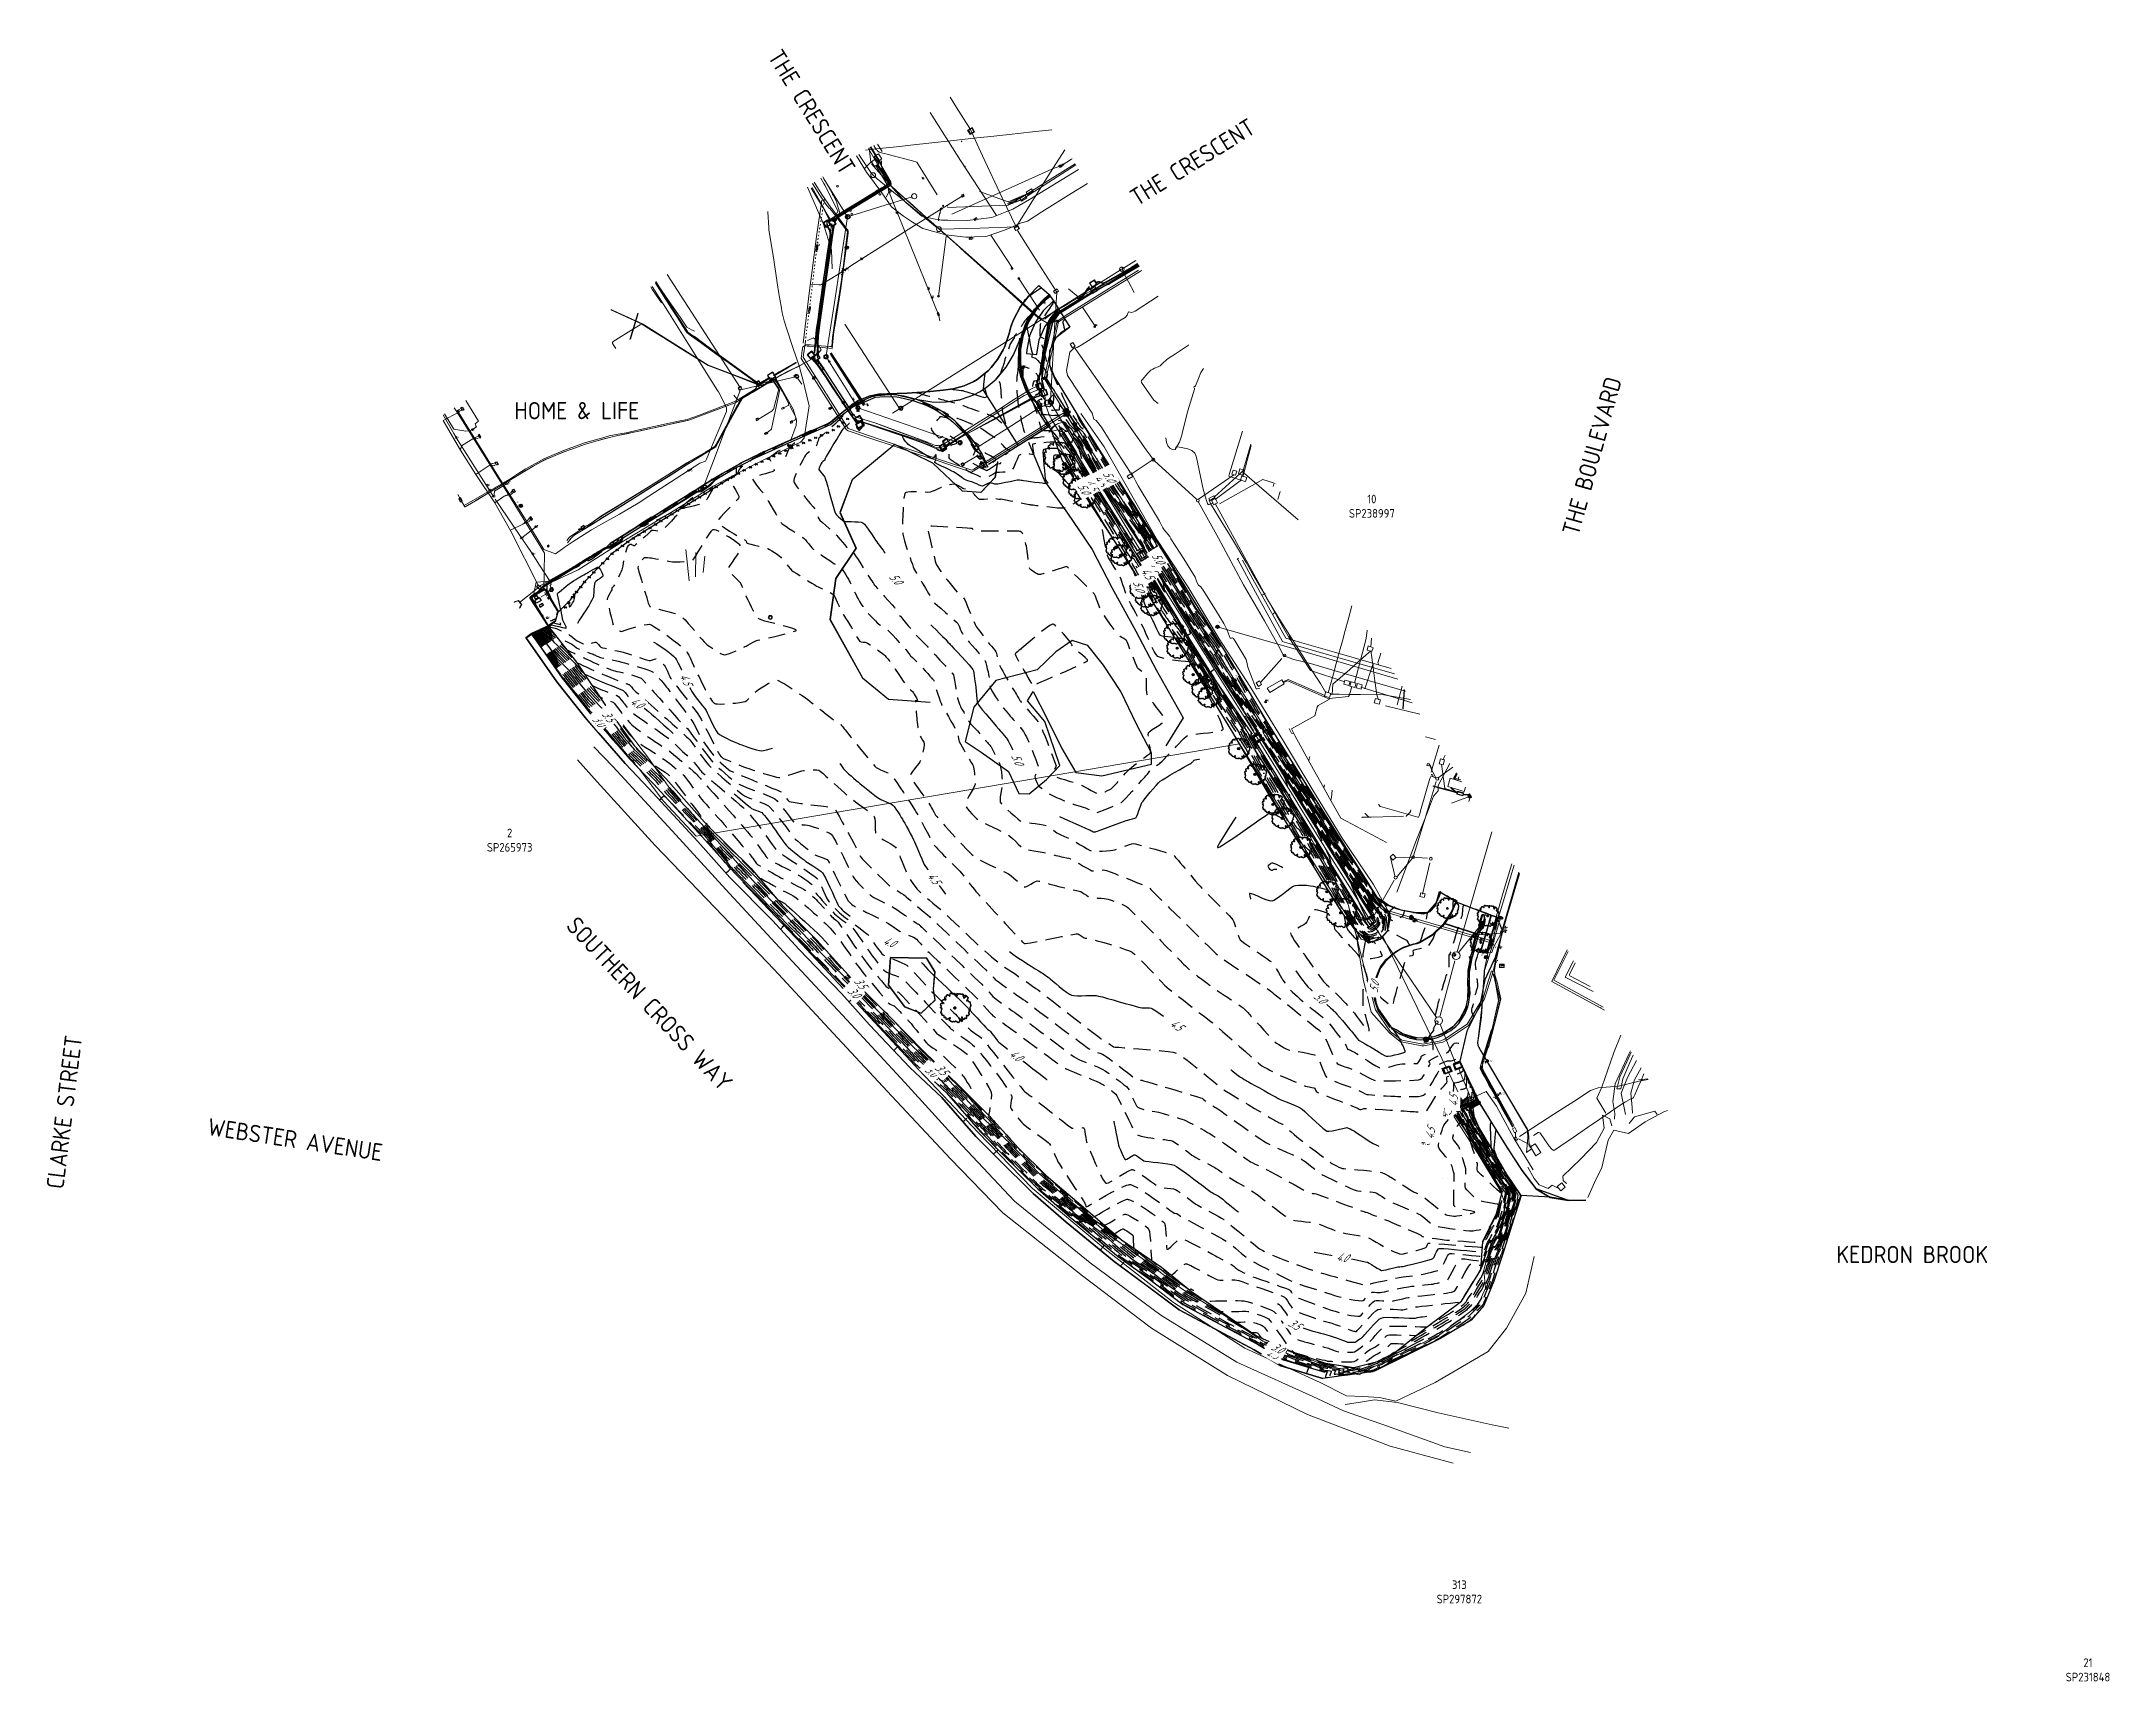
# Model space of a CAD drawing. Header units: metres. Extents: x 507606 to 508087, y 6966978 to 6967359.
import ezdxf

# ---------------------------------------------------------------- set-up
doc = ezdxf.new("R2010")
doc.units = ezdxf.units.M
doc.linetypes.add('ISO-DASHED2', pattern=[6, 4, -2])
for name, color, linetype, lineweight, true_color in [('C_ABAND', 7, 'EXISTING_COMMUNICATIONS', 0, 0xb061ff), ('C_FEAT', 7, 'EXISTING_COMMUNICATIONS', 0, 0xb061ff), ('C_MD', 7, 'EXISTING_COMMUNICATIONS', 0, 0xb061ff), ('C_UG_LINES', 7, 'EXISTING_COMMUNICATIONS', 0, 0xb061ff), ('E_ABAND', 7, 'EXISTING_ELECTRICITY', 0, 0xff2e2e), ('E_FEAT', 7, 'EXISTING_ELECTRICITY', 0, 0xff2e2e), ('E_UG_ANNOT', 7, 'Continuous', 0, 0xff2e2e), ('E_UG_LINES', 7, 'EXISTING_ELECTRICITY_UG', 0, 0xff2e2e), ('HT_FEAT', 7, 'Continuous', 0, 0xff2e2e), ('HT_UG_LINES', 7, 'EXISTING_HIGH_VOLTAGE', 0, 0xff2e2e)]:
    doc.layers.add(name, color=color, linetype=linetype, lineweight=lineweight, true_color=true_color)
for name, color, linetype in [('C_MANHOLE_PIT', 252, 'Continuous'), ('C_TEXT_3.5', 3, 'Continuous'), ('C_TEXT_5.0', 4, 'Continuous'), ('CON_EX. MAJ', 252, 'ISO-DASHED2'), ('CON_EX. MIN', 253, 'ISO-DASHED2'), ('D_MANHOLE', 142, 'Continuous'), ('DR_GRATE', 142, 'Continuous'), ('DR_GRATE_LIP', 142, 'Continuous'), ('DR_HW', 142, 'Continuous'), ('DR_UNLINED', 142, 'EXIST_SWD'), ('mga2020bdy', 252, 'Continuous'), ('mga2020C_MANHOLE_PIT', 252, 'Continuous'), ('mga2020D_MANHOLE', 252, 'Continuous'), ('mga2020DR_GRATE', 252, 'Continuous'), ('mga2020DR_GRATE_LIP', 252, 'Continuous'), ('mga2020DR_HW', 252, 'Continuous'), ('mga2020DR_UNLINED', 252, 'Continuous'), ('mga2020E_MANHOLE_PIT', 252, 'Continuous'), ('mga2020HT_MANHOLE_PIT', 252, 'Continuous'), ('mga2020ROAD_CROWN_SPOTS', 252, 'Continuous'), ('mga2020ROAD_FURNITURE', 252, 'Continuous'), ('mga2020ROAD_KERB_BACK', 252, 'Continuous'), ('mga2020ROAD_KERB_INVERT', 252, 'Continuous'), ('mga2020ROAD_KERB_LIP', 252, 'Continuous'), ('mga2020ROAD_KERB_TOP', 252, 'Continuous'), ('mga2020ROAD_MARKS', 252, 'Continuous'), ('mga2020ROAD_TRACKS', 252, 'Continuous'), ('mga2020S_MANHOLE', 252, 'Continuous'), ('mga2020SGN_GEN', 252, 'Continuous'), ('mga2020SGN_TRAF', 252, 'Continuous'), ('mga2020STR_POLES', 252, 'Continuous'), ('mga2020STR_SURFACES', 252, 'Continuous'), ('mga2020SURV_CONTROL', 252, 'Continuous'), ('mga2020TOPO_GEN', 252, 'Continuous'), ('mga2020TOPO_WAT', 252, 'Continuous'), ('mga2020VEG_EDGE_GARDEN', 252, 'Continuous'), ('mga2020VEG_EDGE_GEN', 252, 'Continuous'), ('mga2020VEG_TREE', 252, 'Continuous'), ('mga2020W_FEAT', 252, 'Continuous'), ('ROAD_CROWN_SPOTS', 252, 'Continuous'), ('ROAD_FURNITURE', 252, 'Continuous'), ('ROAD_KERB_BACK', 252, 'Continuous'), ('ROAD_KERB_INVERT', 252, 'Continuous'), ('ROAD_KERB_TOP', 252, 'Continuous'), ('ROAD_MARKS', 252, 'Continuous'), ('ROAD_TRACKS', 252, 'Continuous'), ('S_MANHOLE', 35, 'Continuous'), ('SGN_GEN', 252, 'Continuous'), ('SGN_TRAF', 252, 'Continuous'), ('STR_POLES', 252, 'Continuous'), ('STR_SURFACES', 252, 'Continuous'), ('SURV_CONTROL', 252, 'Continuous'), ('TOPO_BANK', 252, 'Continuous'), ('VEG_EDGE_GARDEN', 252, 'Continuous'), ('VEG_EDGE_GEN', 252, 'Continuous'), ('VEG_TREE', 252, 'Continuous'), ('W_FEAT', 160, 'Continuous')]:
    doc.layers.add(name, color=color, linetype=linetype)
for name, color, linetype, lineweight in [('D_FEAT', 142, 'EXIST_SWD', 0), ('D_UG_PIPES', 142, 'EXIST_SWD', 0), ('DR_GRATED', 142, 'EXIST_SWD', 0), ('DR_HW_TOP', 142, 'Continuous', 0), ('DR_LINED', 142, 'EXIST_SWD', 0), ('DR_STR', 142, 'EXIST_SWD', 0), ('IR_FEAT', 173, 'Continuous', 0), ('IR_UG_PIPES', 173, 'EXISTING_IRRIGATION', 0), ('RW_ABAND', 160, 'EXISTING_WAT_RECYCLED', 0), ('RW_FEAT', 160, 'Continuous', 0), ('RW_UG_PIPES', 160, 'EXISTING_WAT_RECYCLED', 0), ('S_ABAND', 35, 'EXIST_SEWER', 0), ('S_FEAT', 35, 'Continuous', 0), ('S_RM_UG_PIPES', 35, 'EXIST_RISINGMAIN', 0), ('S_UG_PIPES', 35, 'EXIST_SEWER', 0), ('W_ABAND', 160, 'EXISTING_WATER', 0), ('W_AG_PIPES', 160, 'EXISTING_WATER', 0), ('W_AG_PIPES_N', 160, 'EXISTING_WATER', 0)]:
    doc.layers.add(name, color=color, linetype=linetype, lineweight=lineweight)
doc.layers.add('E_MANHOLE_PIT', color=7, linetype='Continuous', true_color=0xff2e2e)
doc.styles.add('ISOCP', font='isocp.shx')
doc.styles.add('ISOITALIC', font='ISOCP.shx', dxfattribs={"width": 0.8, "oblique": 30})
doc.styles.get("Standard").update_dxf_attribs({"font": 'ARIALN.TTF'})
doc.styles.add('Style-INTL_ISO_EQUAL', font='ISOCP.shx')
doc.linetypes.add('EXIST_RISINGMAIN', pattern='A,5,-2.5,5,-2,["RM",Standard,S=2.5,R=0,X=0,Y=-1.25],-5,5,-2.5,5,-2.5', length=34.5)
doc.linetypes.add('EXIST_SEWER', pattern='A,5,-2.5,5,-2,["S",Standard,S=2.5,R=0,X=0,Y=-1.25],-3.5,5,-2.5,5,-2.5', length=33)
doc.linetypes.add('EXIST_SWD', pattern='A,5,-2.5,5,-2,["SWD",Standard,S=2.5,R=0,X=0,Y=-1.25],-8,5,-2.5,5,-2.5', length=37.5)
doc.linetypes.add('EXISTING_COMMUNICATIONS', pattern='A,2,-2,2,-2,2,-2,["COMS",Standard,S=2.5,R=0,X=0,Y=-1.25],-9.75,2,-2,2,-2', length=29.75)
doc.linetypes.add('EXISTING_ELECTRICITY', pattern='A,2,-2,2,-2,2,-2,["E",Standard,S=2.5,R=0,X=0,Y=-1.25],-3.4,2,-2,2,-2', length=23.4)
doc.linetypes.add('EXISTING_ELECTRICITY_UG', pattern='A,2,-2,2,-2,2,-2,["E-UG",Standard,S=2.5,R=0,X=0,Y=-1.25],-9.15,2,-2,2,-2', length=29.15)
doc.linetypes.add('EXISTING_HIGH_VOLTAGE', pattern='A,2,-2,2,-2,2,-2,["HV",Standard,S=2.5,R=0,X=0,Y=-1.25],-5.9,2,-2,2,-2', length=25.9)
doc.linetypes.add('EXISTING_IRRIGATION', pattern='A,2,-2,2,-2,2,-2,["IRR",Standard,S=2.5,R=0,X=0,Y=-1.25],-7.4,2,-2,2,-2', length=27.4)
doc.linetypes.add('EXISTING_WAT_RECYCLED', pattern='A,2,-2,2,-2,2,-2,["R",Standard,S=2.5,R=0,X=0,Y=-1.25],-4.4,2,-2,2,-2', length=24.4)
doc.linetypes.add('EXISTING_WATER', pattern='A,2,-2,2,-2,2,-2,["W",Standard,S=2.5,R=0,X=0,Y=-1.25],-4.4,2,-2,2,-2', length=24.4)

# ---------------------------------------------------------------- blocks, each defined once
blk = doc.blocks.new('BAC S ELPS')
for p, q in [((-4.2829, 0.1895), (-4.2879, -0.0288)), ((-4.2671, 0.409), (-4.2829, 0.1895)), ((-4.2405, 0.6295), (-4.2671, 0.409)), ((-4.2029, 0.8506), (-4.2405, 0.6295)), ((-4.1542, 1.0718), (-4.2029, 0.8506)), ((-4.0942, 1.293), (-4.1542, 1.0718)), ((-4.0228, 1.5138), (-4.0942, 1.293)), ((-3.9398, 1.7338), (-4.0228, 1.5138)), ((-3.8451, 1.9528), (-3.9398, 1.7338)), ((-3.7385, 2.1703), (-3.8451, 1.9528)), ((-3.6234, 2.3574), (-3.7385, 2.1703)), ((-3.5003, 2.5369), (-3.6234, 2.3574)), ((-3.3695, 2.7085), (-3.5003, 2.5369)), ((-3.2316, 2.8722), (-3.3695, 2.7085)), ((-3.0867, 3.0279), (-3.2316, 2.8722)), ((-2.9352, 3.1753), (-3.0867, 3.0279)), ((-2.7776, 3.3145), (-2.9352, 3.1753)), ((-2.6141, 3.4452), (-2.7776, 3.3145)), ((-2.4452, 3.5674), (-2.6141, 3.4452)), ((-2.2711, 3.681), (-2.4452, 3.5674)), ((-2.0922, 3.7857), (-2.2711, 3.681)), ((-1.909, 3.8815), (-2.0922, 3.7857)), ((-1.7216, 3.9683), (-1.909, 3.8815)), ((-1.5306, 4.046), (-1.7216, 3.9683)), ((-1.3362, 4.1143), (-1.5306, 4.046)), ((-1.1388, 4.1732), (-1.3362, 4.1143)), ((-0.9387, 4.2227), (-1.1388, 4.1732)), ((-0.7364, 4.2624), (-0.9387, 4.2227)), ((-0.5322, 4.2924), (-0.7364, 4.2624)), ((-0.3263, 4.3125), (-0.5322, 4.2924)), ((-0.1193, 4.3226), (-0.3263, 4.3125)), ((0.0887, 4.3225), (-0.1193, 4.3226)), ((0.2971, 4.3122), (0.0887, 4.3225)), ((0.5057, 4.2915), (0.2971, 4.3122)), ((0.7141, 4.2602), (0.5057, 4.2915)), ((0.9219, 4.2184), (0.7141, 4.2602)), ((1.1288, 4.1658), (0.9219, 4.2184)), ((1.3344, 4.1023), (1.1288, 4.1658)), ((1.5385, 4.0278), (1.3344, 4.1023)), ((1.7405, 3.9422), (1.5385, 4.0278)), ((1.9403, 3.8453), (1.7405, 3.9422)), ((2.3221, 3.6233), (2.1349, 3.7385)), ((2.5014, 3.5001), (2.3221, 3.6233)), ((2.673, 3.3692), (2.5014, 3.5001)), ((2.8365, 3.2308), (2.673, 3.3692)), ((2.9918, 3.0854), (2.8365, 3.2308)), ((3.1389, 2.9332), (2.9918, 3.0854)), ((3.2775, 2.7745), (3.1389, 2.9332)), ((3.4076, 2.6097), (3.2775, 2.7745)), ((3.5289, 2.4391), (3.4076, 2.6097)), ((3.6414, 2.2631), (3.5289, 2.4391)), ((3.7449, 2.0818), (3.6414, 2.2631)), ((3.8393, 1.8957), (3.7449, 2.0818)), ((3.9243, 1.7051), (3.8393, 1.8957)), ((3.9999, 1.5102), (3.9243, 1.7051)), ((4.066, 1.3115), (3.9999, 1.5102)), ((4.1224, 1.1091), (4.066, 1.3115)), ((4.1689, 0.9035), (4.1224, 1.1091)), ((4.2054, 0.695), (4.1689, 0.9035)), ((4.2318, 0.4839), (4.2054, 0.695)), ((4.2479, 0.2704), (4.2318, 0.4839)), ((4.2536, 0.055), (4.2479, 0.2704)), ((4.2487, -0.1621), (4.2536, 0.055)), ((10.6539, -0.5997), (8.3255, 2.9986)), ((14.8872, 0.7761), (14.6755, 5.08)), ((19.2616, -0.1764), (21.2372, 3.6689)), ((-4.2879, -0.0288), (-4.2823, -0.2456)), ((-4.2823, -0.2456), (-4.2663, -0.4604)), ((-4.2663, -0.4604), (-4.2401, -0.6731)), ((-4.2401, -0.6731), (-4.2036, -0.8831)), ((-4.2036, -0.8831), (-4.1572, -1.0902)), ((-4.1572, -1.0902), (-4.1009, -1.2941)), ((-4.1009, -1.2941), (-4.0349, -1.4945)), ((-4.0349, -1.4945), (-3.9594, -1.6909)), ((-3.9594, -1.6909), (-3.8744, -1.8831)), ((-3.8744, -1.8831), (-3.7801, -2.0707)), ((-3.7801, -2.0707), (-3.6766, -2.2535)), ((-3.6766, -2.2535), (-3.5642, -2.431)), ((-3.5642, -2.431), (-3.4429, -2.6029)), ((-3.4429, -2.6029), (-3.3128, -2.769)), ((-3.3128, -2.769), (-3.1742, -2.9288)), ((-3.1742, -2.9288), (-3.0271, -3.0821)), ((-3.0271, -3.0821), (-2.8718, -3.2284)), ((-2.8718, -3.2284), (-2.7083, -3.3676)), ((-2.7083, -3.3676), (-2.5368, -3.4992)), ((-2.5368, -3.4992), (-2.3574, -3.6229)), ((-2.3574, -3.6229), (-2.1703, -3.7383)), ((-2.1703, -3.7383), (-1.9528, -3.8418)), ((-1.9528, -3.8418), (-1.7338, -3.9338)), ((-1.7338, -3.9338), (-1.5138, -4.0145)), ((-1.5138, -4.0145), (-1.2931, -4.0839)), ((-1.2931, -4.0839), (-1.072, -4.1422)), ((-1.072, -4.1422), (-0.8508, -4.1895)), ((-0.8508, -4.1895), (-0.6299, -4.2259)), ((-0.6299, -4.2259), (-0.4096, -4.2516)), ((-0.4096, -4.2516), (-0.1903, -4.2666)), ((-0.1903, -4.2666), (0.0278, -4.2711)), ((0.0278, -4.2711), (0.2442, -4.2651)), ((0.2442, -4.2651), (0.4586, -4.2489)), ((0.4586, -4.2489), (0.6707, -4.2225)), ((0.6707, -4.2225), (0.8802, -4.186)), ((0.8802, -4.186), (1.0866, -4.1395)), ((1.0866, -4.1395), (1.2897, -4.0832)), ((1.2897, -4.0832), (1.4892, -4.0172)), ((1.4892, -4.0172), (1.6846, -3.9416)), ((1.6846, -3.9416), (1.8757, -3.8565)), ((1.8757, -3.8565), (2.0621, -3.7621)), ((2.0621, -3.7621), (2.2435, -3.6584)), ((2.2435, -3.6584), (2.4195, -3.5455)), ((2.4195, -3.5455), (2.5898, -3.4237)), ((6.738, -8.2902), (2.4341, -8.5019)), ((2.5898, -3.4237), (2.7541, -3.2929)), ((2.7541, -3.2929), (2.912, -3.1534)), ((2.912, -3.1534), (3.0632, -3.0051)), ((3.0632, -3.0051), (3.2073, -2.8484)), ((3.2073, -2.8484), (3.344, -2.6831)), ((3.344, -2.6831), (3.4729, -2.5096)), ((3.4729, -2.5096), (3.5938, -2.3279)), ((3.5938, -2.3279), (3.7063, -2.138)), ((3.6689, -2.2225), (8.8194, -4.833)), ((3.7063, -2.138), (3.8126, -1.9204)), ((3.8126, -1.9204), (3.907, -1.7014)), ((3.907, -1.7014), (3.9898, -1.4817)), ((3.9511, -1.6933), (9.0664, -4.3391)), ((3.9898, -1.4817), (4.061, -1.2613)), ((4.061, -1.2613), (4.1208, -1.0407)), ((4.1208, -1.0407), (4.1693, -0.8201)), ((4.1693, -0.8201), (4.2067, -0.6)), ((4.2067, -0.6), (4.2331, -0.3805)), ((4.2331, -0.3805), (4.2487, -0.1621)), ((8.1139, -12.5236), (4.4803, -14.8872)), ((8.2112, -7.5601), (8.2039, -7.9234)), ((8.2039, -7.9234), (8.2141, -8.2839)), ((8.2363, -7.1948), (8.2112, -7.5601)), ((8.2141, -8.2839), (8.2416, -8.6412)), ((8.2794, -6.8278), (8.2363, -7.1948)), ((8.2416, -8.6412), (8.2862, -8.9947)), ((8.3407, -6.4599), (8.2794, -6.8278)), ((8.2862, -8.9947), (8.3476, -9.3438)), ((8.4204, -6.0915), (8.3407, -6.4599)), ((8.3476, -9.3438), (8.4255, -9.688)), ((8.5189, -5.7231), (8.4204, -6.0915)), ((8.4255, -9.688), (8.5199, -10.0268)), ((8.6363, -5.3554), (8.5189, -5.7231)), ((8.5199, -10.0268), (8.6304, -10.3596)), ((8.6304, -10.3596), (8.7568, -10.6857)), ((8.7729, -4.9889), (8.6363, -5.3554)), ((8.7568, -10.6857), (8.8988, -11.0048)), ((8.9288, -4.6241), (8.7729, -4.9889)), ((8.8988, -11.0048), (9.0563, -11.3162)), ((9.1044, -4.2616), (8.9288, -4.6241)), ((9.0563, -11.3162), (9.229, -11.6193)), ((9.2974, -3.9497), (9.1044, -4.2616)), ((9.229, -11.6193), (9.4166, -11.9137)), ((9.5037, -3.6506), (9.2974, -3.9497)), ((9.4166, -11.9137), (9.619, -12.1987)), ((11.3947, -15.5222), (9.4544, -19.3675)), ((9.7227, -3.3645), (9.5037, -3.6506)), ((9.619, -12.1987), (9.8359, -12.4739)), ((9.9538, -3.0916), (9.7227, -3.3645)), ((9.8359, -12.4739), (10.0671, -12.7385)), ((10.1964, -2.8322), (9.9538, -3.0916)), ((10.0671, -12.7385), (10.3122, -12.9922)), ((10.45, -2.5863), (10.1964, -2.8322)), ((10.3122, -12.9922), (10.5712, -13.2343)), ((10.7139, -2.3542), (10.45, -2.5863)), ((10.5712, -13.2343), (10.8438, -13.4644)), ((10.9877, -2.1361), (10.7139, -2.3542)), ((10.8438, -13.4644), (11.1296, -13.6817)), ((11.2705, -1.9323), (10.9877, -2.1361)), ((11.1296, -13.6817), (11.4286, -13.8858)), ((11.562, -1.7428), (11.2705, -1.9323)), ((11.4286, -13.8858), (11.7405, -14.0762)), ((11.8615, -1.568), (11.562, -1.7428)), ((11.7405, -14.0762), (12.103, -14.2515)), ((12.1684, -1.4079), (11.8615, -1.568)), ((12.103, -14.2515), (12.4678, -14.4071)), ((12.4821, -1.2629), (12.1684, -1.4079)), ((12.4678, -14.4071), (12.8343, -14.5434)), ((12.8021, -1.133), (12.4821, -1.2629)), ((13.1277, -1.0186), (12.8021, -1.133)), ((12.8343, -14.5434), (13.202, -14.6606)), ((13.4584, -0.9198), (13.1277, -1.0186)), ((13.202, -14.6606), (13.5704, -14.7589)), ((13.7936, -0.8368), (13.4584, -0.9198)), ((13.5704, -14.7589), (13.9388, -14.8384)), ((14.1326, -0.7698), (13.7936, -0.8368)), ((13.9388, -14.8384), (14.3068, -14.8996)), ((14.475, -0.719), (14.1326, -0.7698)), ((14.3068, -14.8996), (14.6737, -14.9425)), ((14.82, -0.6846), (14.475, -0.719)), ((14.6737, -14.9425), (15.039, -14.9674)), ((15.1672, -0.6668), (14.82, -0.6846)), ((15.039, -14.9674), (15.4023, -14.9746)), ((15.5159, -0.6658), (15.1672, -0.6668)), ((15.4023, -14.9746), (15.7628, -14.9642)), ((15.8656, -0.6818), (15.5159, -0.6658)), ((15.7628, -14.9642), (16.1201, -14.9366)), ((15.7691, -16.4747), (15.9808, -20.7786)), ((16.2156, -0.7151), (15.8656, -0.6818)), ((16.1201, -14.9366), (16.4736, -14.8919)), ((16.5655, -0.7657), (16.2156, -0.7151)), ((16.4736, -14.8919), (16.8227, -14.8304)), ((16.9144, -0.834), (16.5655, -0.7657)), ((16.8227, -14.8304), (17.1669, -14.7524)), ((17.262, -0.92), (16.9144, -0.834)), ((17.1669, -14.7524), (17.5057, -14.6579)), ((17.6076, -1.0241), (17.262, -0.92)), ((17.5057, -14.6579), (17.8385, -14.5474)), ((17.9507, -1.1464), (17.6076, -1.0241)), ((17.8385, -14.5474), (18.1646, -14.4209)), ((18.2905, -1.2871), (17.9507, -1.1464)), ((18.1646, -14.4209), (18.4837, -14.2788)), ((18.6266, -1.4464), (18.2905, -1.2871)), ((18.4837, -14.2788), (18.7951, -14.1213)), ((18.7951, -14.1213), (19.0982, -13.9486)), ((19.2626, -1.8127), (18.951, -1.6224)), ((19.0982, -13.9486), (19.3926, -13.7609)), ((19.5611, -2.0169), (19.2626, -1.8127)), ((19.3926, -13.7609), (19.6776, -13.5585)), ((19.8463, -2.2342), (19.5611, -2.0169)), ((19.6776, -13.5585), (19.9528, -13.3416)), ((20.1181, -2.4642), (19.8463, -2.2342)), ((19.9528, -13.3416), (20.2174, -13.1104)), ((20.0025, -15.0989), (22.3661, -18.6972)), ((20.3762, -2.7063), (20.1181, -2.4642)), ((20.2174, -13.1104), (20.4711, -12.8652)), ((20.6203, -2.96), (20.3762, -2.7063)), ((20.4711, -12.8652), (20.7132, -12.6062)), ((20.8503, -3.2247), (20.6203, -2.96)), ((20.7132, -12.6062), (20.9433, -12.3337)), ((21.0659, -3.4998), (20.8503, -3.2247)), ((20.9433, -12.3337), (21.1606, -12.0478)), ((21.2669, -3.7848), (21.0659, -3.4998)), ((21.1606, -12.0478), (21.3647, -11.7488)), ((21.4531, -4.0792), (21.2669, -3.7848)), ((21.3647, -11.7488), (21.5551, -11.437)), ((21.6243, -4.3824), (21.4531, -4.0792)), ((21.5551, -11.437), (21.7305, -11.0745)), ((21.7803, -4.6937), (21.6243, -4.3824)), ((21.7305, -11.0745), (21.8864, -10.7097)), ((21.9208, -5.0128), (21.7803, -4.6937)), ((21.8864, -10.7097), (22.0232, -10.3432)), ((22.0456, -5.339), (21.9208, -5.0128)), ((22.0232, -10.3432), (22.141, -9.9754)), ((22.1545, -5.6717), (22.0456, -5.339)), ((22.141, -9.9754), (22.2401, -9.6071)), ((22.2473, -6.0105), (22.1545, -5.6717)), ((22.2401, -9.6071), (22.3206, -9.2387)), ((22.3237, -6.3547), (22.2473, -6.0105)), ((22.3206, -9.2387), (22.3828, -8.8707)), ((22.3836, -6.7039), (22.3237, -6.3547)), ((22.3828, -8.8707), (22.4269, -8.5038)), ((22.4267, -7.0574), (22.3836, -6.7039)), ((22.4528, -7.4147), (22.4267, -7.0574)), ((22.4269, -8.5038), (22.4531, -8.1384)), ((22.4617, -7.7752), (22.4528, -7.4147)), ((22.4531, -8.1384), (22.4617, -7.7752)), ((22.5778, -3.175), (26.2114, -0.8114)), ((23.0011, -11.7827), (26.8464, -13.723)), ((23.9536, -7.4083), (28.2575, -7.1966))]:
    blk.add_line(p, q)
blk = doc.blocks.new('BAC V TREE')
for p, q in [((-15.2469, 3.1991), (-15.2461, 3.2259)), ((-15.2462, 3.1722), (-15.2469, 3.1991)), ((-15.2439, 3.1452), (-15.2462, 3.1722)), ((-15.2461, 3.2259), (-15.2438, 3.2527)), ((-15.24, 3.118), (-15.2439, 3.1452)), ((-15.2438, 3.2527), (-15.2402, 3.2794)), ((-15.2402, 3.2794), (-15.2354, 3.3061)), ((-15.2343, 3.0906), (-15.24, 3.118)), ((-15.2354, 3.3061), (-15.2293, 3.3328)), ((-15.2267, 3.0629), (-15.2343, 3.0906)), ((-15.2293, 3.3328), (-15.2222, 3.3595)), ((-15.2173, 3.0351), (-15.2267, 3.0629)), ((-15.2222, 3.3595), (-15.214, 3.3863)), ((-15.2059, 3.0069), (-15.2173, 3.0351)), ((-15.214, 3.3863), (-15.2048, 3.4133)), ((-15.1924, 2.9784), (-15.2059, 3.0069)), ((-15.2048, 3.4133), (-15.1948, 3.4404)), ((-15.1948, 3.4404), (-15.184, 3.4676)), ((-15.1762, 2.955), (-15.1924, 2.9784)), ((-15.184, 3.4676), (-15.1725, 3.4951)), ((-15.1804, 0.5879), (-15.1797, 0.6177)), ((-15.1789, 0.557), (-15.1804, 0.5879)), ((-15.1797, 0.6177), (-15.1767, 0.6462)), ((-15.1752, 0.525), (-15.1789, 0.557)), ((-15.1767, 0.6462), (-15.1719, 0.6745)), ((-15.1581, 2.9313), (-15.1762, 2.955)), ((-15.1695, 0.4921), (-15.1752, 0.525)), ((-15.1725, 3.4951), (-15.1604, 3.5227)), ((-15.1719, 0.6745), (-15.1651, 0.7015)), ((-15.1618, 0.4584), (-15.1695, 0.4921)), ((-15.1651, 0.7015), (-15.1565, 0.7272)), ((-15.1522, 0.4239), (-15.1618, 0.4584)), ((-15.1604, 3.5227), (-15.1477, 3.5507)), ((-15.1384, 2.9074), (-15.1581, 2.9313)), ((-15.1565, 0.7272), (-15.1461, 0.7517)), ((-15.1408, 0.3888), (-15.1522, 0.4239)), ((-15.1477, 3.5507), (-15.1346, 3.5789)), ((-15.1461, 0.7517), (-15.1341, 0.7752)), ((-15.1277, 0.3531), (-15.1408, 0.3888)), ((-15.117, 2.8832), (-15.1384, 2.9074)), ((-15.1346, 3.5789), (-15.121, 3.6074)), ((-15.1341, 0.7752), (-15.1204, 0.7975)), ((-15.113, 0.3169), (-15.1277, 0.3531)), ((-15.121, 3.6074), (-15.1072, 3.6363)), ((-15.1204, 0.7975), (-15.1053, 0.8189)), ((-15.0941, 2.8588), (-15.117, 2.8832)), ((-15.0968, 0.2804), (-15.113, 0.3169)), ((-15.1072, 3.6363), (-15.0931, 3.6656)), ((-15.1053, 0.8189), (-15.0887, 0.8394)), ((-15.0791, 0.2437), (-15.0968, 0.2804)), ((-15.0698, 2.8342), (-15.0941, 2.8588)), ((-15.0931, 3.6656), (-15.0789, 3.6953)), ((-15.0887, 0.8394), (-15.0708, 0.859)), ((-15.06, 0.2068), (-15.0791, 0.2437)), ((-15.0789, 3.6953), (-15.0646, 3.7254)), ((-15.0708, 0.859), (-15.0517, 0.8779)), ((-15.0443, 2.8093), (-15.0698, 2.8342)), ((-15.0646, 3.7254), (-15.0503, 3.756)), ((-15.0397, 0.1699), (-15.06, 0.2068)), ((-15.0517, 0.8779), (-15.0315, 0.896)), ((-15.0503, 3.756), (-15.0361, 3.7871)), ((-15.0175, 2.7842), (-15.0443, 2.8093)), ((-15.0181, 0.133), (-15.0397, 0.1699)), ((-15.0361, 3.7871), (-15.0221, 3.8187)), ((-15.0315, 0.896), (-15.0102, 0.9135)), ((-15.0221, 3.8187), (-15.0084, 3.8509)), ((-14.9955, 0.0962), (-15.0181, 0.133)), ((-14.9898, 2.7588), (-15.0175, 2.7842)), ((-15.0102, 0.9135), (-14.9879, 0.9305)), ((-15.0084, 3.8509), (-14.9941, 3.8872)), ((-14.9718, 0.0598), (-14.9955, 0.0962)), ((-14.9941, 3.8872), (-14.9803, 3.9239)), ((-14.9611, 2.7332), (-14.9898, 2.7588)), ((-14.9879, 0.9305), (-14.9648, 0.9469)), ((-14.9803, 3.9239), (-14.9669, 3.961)), ((-14.9472, 0.0236), (-14.9718, 0.0598)), ((-14.9669, 3.961), (-14.9538, 3.9983)), ((-14.9648, 0.9469), (-14.9409, 0.963)), ((-14.9315, 2.7072), (-14.9611, 2.7332)), ((-14.9538, 3.9983), (-14.941, 4.0358)), ((-14.9217, -0.0121), (-14.9472, 0.0236)), ((-14.941, 4.0358), (-14.9284, 4.0736)), ((-14.9409, 0.963), (-14.9162, 0.9786)), ((-14.9013, 2.681), (-14.9315, 2.7072)), ((-14.9284, 4.0736), (-14.9159, 4.1114)), ((-14.9162, 0.9786), (-14.891, 0.994)), ((-14.9159, 4.1114), (-14.9036, 4.1493)), ((-14.9036, 4.1493), (-14.8913, 4.1872)), ((-14.8704, 2.6545), (-14.9013, 2.681)), ((-14.8913, 4.1872), (-14.8791, 4.225)), ((-14.891, 0.994), (-14.8653, 1.0092)), ((-14.8791, 4.225), (-14.8668, 4.2628)), ((-14.8391, 2.6278), (-14.8704, 2.6545)), ((-14.8668, 4.2628), (-14.8544, 4.3004)), ((-14.8653, 1.0092), (-14.8391, 1.0242)), ((-14.8544, 4.3004), (-14.8418, 4.3378)), ((-14.8418, 4.3378), (-14.829, 4.375)), ((-14.8074, 2.6007), (-14.8391, 2.6278)), ((-14.8391, 1.0242), (-14.8126, 1.0392)), ((-14.829, 4.375), (-14.816, 4.4119)), ((-14.816, 4.4119), (-14.8026, 4.4484)), ((-14.8126, 1.0392), (-14.7859, 1.0541)), ((-14.7754, 2.5733), (-14.8074, 2.6007)), ((-14.8026, 4.4484), (-14.7889, 4.4845)), ((-14.7889, 4.4845), (-14.7747, 4.5201)), ((-14.7859, 1.0541), (-14.759, 1.0691)), ((-14.7433, 2.5456), (-14.7754, 2.5733)), ((-14.7747, 4.5201), (-14.76, 4.5553)), ((-14.76, 4.5553), (-14.7448, 4.5899)), ((-14.759, 1.0691), (-14.732, 1.0842)), ((-14.7448, 4.5899), (-14.7291, 4.6238)), ((-14.7111, 2.5176), (-14.7433, 2.5456)), ((-14.732, 1.0842), (-14.7051, 1.0996)), ((-14.7291, 4.6238), (-14.7126, 4.6571)), ((-14.7126, 4.6571), (-14.6955, 4.6897)), ((-14.679, 2.4892), (-14.7111, 2.5176)), ((-14.7051, 1.0996), (-14.6783, 1.1152)), ((-14.6955, 4.6897), (-14.6777, 4.7215)), ((-14.6471, 2.4606), (-14.679, 2.4892)), ((-14.6783, 1.1152), (-14.6516, 1.1311)), ((-14.6777, 4.7215), (-14.659, 4.7525)), ((-14.659, 4.7525), (-14.6394, 4.7826)), ((-14.6516, 1.1311), (-14.6253, 1.1475)), ((-14.6155, 2.4316), (-14.6471, 2.4606)), ((-14.6394, 4.7826), (-14.619, 4.8118)), ((-14.6253, 1.1475), (-14.5993, 1.1643)), ((-14.619, 4.8118), (-14.5975, 4.84)), ((-14.5844, 2.4022), (-14.6155, 2.4316)), ((-14.5993, 1.1643), (-14.5738, 1.1817)), ((-14.5975, 4.84), (-14.5751, 4.8672)), ((-14.5537, 2.3726), (-14.5844, 2.4022)), ((-14.5751, 4.8672), (-14.5516, 4.8932)), ((-14.5738, 1.1817), (-14.5489, 1.1997)), ((-14.5237, 2.3425), (-14.5537, 2.3726)), ((-14.5516, 4.8932), (-14.5269, 4.9182)), ((-14.5489, 1.1997), (-14.5246, 1.2183)), ((-14.5269, 4.9182), (-14.4975, 4.9396)), ((-14.5246, 1.2183), (-14.4997, 1.2404)), ((-14.4944, 2.3121), (-14.5237, 2.3425)), ((-14.4997, 1.2404), (-14.4759, 1.2631)), ((-14.4975, 4.9396), (-14.4671, 4.9596)), ((-14.466, 2.2814), (-14.4944, 2.3121)), ((-14.4759, 1.2631), (-14.453, 1.2865)), ((-14.4671, 4.9596), (-14.4357, 4.9783)), ((-14.4386, 2.2503), (-14.466, 2.2814)), ((-14.453, 1.2865), (-14.4312, 1.3105)), ((-14.4123, 2.2188), (-14.4386, 2.2503)), ((-14.4357, 4.9783), (-14.4034, 4.9958)), ((-14.4312, 1.3105), (-14.4105, 1.3351)), ((-14.3872, 2.1869), (-14.4123, 2.2188)), ((-14.4105, 1.3351), (-14.3908, 1.3604)), ((-14.4034, 4.9958), (-14.3703, 5.0119)), ((-14.3908, 1.3604), (-14.3723, 1.3862)), ((-14.3634, 2.1546), (-14.3872, 2.1869)), ((-14.3723, 1.3862), (-14.355, 1.4126)), ((-14.3703, 5.0119), (-14.3364, 5.0269)), ((-14.341, 2.1219), (-14.3634, 2.1546)), ((-14.355, 1.4126), (-14.3389, 1.4395)), ((-14.3239, 2.0889), (-14.341, 2.1219)), ((-14.3389, 1.4395), (-14.3239, 1.4669)), ((-14.3364, 5.0269), (-14.3018, 5.0406)), ((-14.3087, 2.0559), (-14.3239, 2.0889)), ((-14.3239, 1.4669), (-14.3102, 1.4949)), ((-14.3102, 1.4949), (-14.2978, 1.5233)), ((-14.2952, 2.023), (-14.3087, 2.0559)), ((-14.3018, 5.0406), (-14.2667, 5.0532)), ((-14.2978, 1.5233), (-14.2867, 1.5521)), ((-14.2834, 1.9901), (-14.2952, 2.023)), ((-14.2867, 1.5521), (-14.2769, 1.5814)), ((-14.2734, 1.9574), (-14.2834, 1.9901)), ((-14.2769, 1.5814), (-14.2685, 1.611)), ((-14.265, 1.9248), (-14.2734, 1.9574)), ((-14.2685, 1.611), (-14.2615, 1.6411)), ((-14.2667, 5.0532), (-14.2309, 5.0646)), ((-14.2583, 1.8923), (-14.265, 1.9248)), ((-14.2615, 1.6411), (-14.2558, 1.6714)), ((-14.2533, 1.8601), (-14.2583, 1.8923)), ((-14.2558, 1.6714), (-14.2516, 1.7022)), ((-14.2499, 1.828), (-14.2533, 1.8601)), ((-14.2516, 1.7022), (-14.2489, 1.7332)), ((-14.248, 1.7961), (-14.2499, 1.828)), ((-14.2489, 1.7332), (-14.2477, 1.7646)), ((-14.2477, 1.7646), (-14.248, 1.7961)), ((-14.2309, 5.0646), (-14.1947, 5.075)), ((-14.1947, 5.075), (-14.158, 5.0842)), ((-14.158, 5.0842), (-14.121, 5.0924)), ((-14.121, 5.0924), (-14.0837, 5.0996)), ((-14.0837, 5.0996), (-14.0462, 5.1058)), ((-14.0462, 5.1058), (-14.0085, 5.1111)), ((-14.0085, 5.1111), (-13.9707, 5.1154)), ((-13.9707, 5.1154), (-13.9329, 5.1188)), ((-13.9329, 5.1188), (-13.8951, 5.1213)), ((-13.8951, 5.1213), (-13.8574, 5.1231)), ((-13.8574, 5.1231), (-13.8199, 5.124)), ((-13.8199, 5.124), (-13.7827, 5.1241)), ((-13.7827, 5.1241), (-13.7457, 5.1235)), ((-13.7613, 7.0391), (-13.7609, 7.0833)), ((-13.7605, 6.9954), (-13.7613, 7.0391)), ((-13.7609, 7.0833), (-13.7595, 7.128)), ((-13.7586, 6.9522), (-13.7605, 6.9954)), ((-13.7595, 7.128), (-13.7569, 7.173)), ((-13.7555, 6.9097), (-13.7586, 6.9522)), ((-13.7569, 7.173), (-13.7534, 7.2182)), ((-13.7512, 6.868), (-13.7555, 6.9097)), ((-13.7534, 7.2182), (-13.7487, 7.2635)), ((-13.7457, 6.8271), (-13.7512, 6.868)), ((-13.7487, 7.2635), (-13.7431, 7.309)), ((-13.739, 6.7871), (-13.7457, 6.8271)), ((-13.7457, 5.1235), (-13.7091, 5.1222)), ((-13.7431, 7.309), (-13.7365, 7.3544)), ((-13.731, 6.7481), (-13.739, 6.7871)), ((-13.7365, 7.3544), (-13.7289, 7.3998)), ((-13.7218, 6.7102), (-13.731, 6.7481)), ((-13.7289, 7.3998), (-13.7203, 7.4449)), ((-13.7112, 6.6735), (-13.7218, 6.7102)), ((-13.7203, 7.4449), (-13.7108, 7.4898)), ((-13.6965, 6.6425), (-13.7112, 6.6735)), ((-13.7108, 7.4898), (-13.7004, 7.5344)), ((-13.7091, 5.1222), (-13.673, 5.1202)), ((-13.7004, 7.5344), (-13.6892, 7.5785)), ((-13.6809, 6.6129), (-13.6965, 6.6425)), ((-13.6892, 7.5785), (-13.6771, 7.6221)), ((-13.6644, 6.5845), (-13.6809, 6.6129)), ((-13.6771, 7.6221), (-13.6641, 7.6651)), ((-13.673, 5.1202), (-13.6373, 5.1175)), ((-13.6472, 6.5573), (-13.6644, 6.5845)), ((-13.6641, 7.6651), (-13.6503, 7.7074)), ((-13.6503, 7.7074), (-13.6357, 7.749)), ((-13.6292, 6.5313), (-13.6472, 6.5573)), ((-13.6373, 5.1175), (-13.6023, 5.1142)), ((-13.6357, 7.749), (-13.6204, 7.7897)), ((-13.6106, 6.5063), (-13.6292, 6.5313)), ((-13.6204, 7.7897), (-13.6043, 7.8294)), ((-13.5914, 6.4824), (-13.6106, 6.5063)), ((-13.6043, 7.8294), (-13.5875, 7.8682)), ((-13.6023, 5.1142), (-13.5678, 5.1103)), ((-13.5716, 6.4594), (-13.5914, 6.4824)), ((-13.5875, 7.8682), (-13.5699, 7.9058)), ((-13.5514, 6.4374), (-13.5716, 6.4594)), ((-13.5699, 7.9058), (-13.5517, 7.9422)), ((-13.5678, 5.1103), (-13.5341, 5.1059)), ((-13.5517, 7.9422), (-13.5328, 7.9773)), ((-13.5307, 6.4161), (-13.5514, 6.4374)), ((-13.5341, 5.1059), (-13.5011, 5.1009)), ((-13.5328, 7.9773), (-13.5108, 8.0128)), ((-13.5097, 6.3957), (-13.5307, 6.4161)), ((-13.5108, 8.0128), (-13.488, 8.0466)), ((-13.4884, 6.376), (-13.5097, 6.3957)), ((-13.5011, 5.1009), (-13.469, 5.0954)), ((-13.4669, 6.3569), (-13.4884, 6.376)), ((-13.488, 8.0466), (-13.4646, 8.079)), ((-13.469, 5.0954), (-13.4377, 5.0895)), ((-13.4453, 6.3385), (-13.4669, 6.3569)), ((-13.4646, 8.079), (-13.4404, 8.1099)), ((-13.4235, 6.3205), (-13.4453, 6.3385)), ((-13.4404, 8.1099), (-13.4155, 8.1395)), ((-13.4377, 5.0895), (-13.4056, 5.0787)), ((-13.4017, 6.3031), (-13.4235, 6.3205)), ((-13.4155, 8.1395), (-13.3898, 8.1677)), ((-13.4056, 5.0787), (-13.3745, 5.0674)), ((-13.3799, 6.2861), (-13.4017, 6.3031)), ((-13.3898, 8.1677), (-13.3634, 8.1948)), ((-13.3582, 6.2694), (-13.3799, 6.2861)), ((-13.3745, 5.0674), (-13.3444, 5.0556)), ((-13.3634, 8.1948), (-13.3363, 8.2207)), ((-13.3367, 6.253), (-13.3582, 6.2694)), ((-13.3444, 5.0556), (-13.3153, 5.0435)), ((-13.3154, 6.2369), (-13.3367, 6.253)), ((-13.3363, 8.2207), (-13.3084, 8.2455)), ((-13.2943, 6.2209), (-13.3154, 6.2369)), ((-13.3153, 5.0435), (-13.2871, 5.031)), ((-13.3084, 8.2455), (-13.2798, 8.2693)), ((-13.2736, 6.205), (-13.2943, 6.2209)), ((-13.2871, 5.031), (-13.26, 5.0184)), ((-13.2798, 8.2693), (-13.2505, 8.2922)), ((-13.2533, 6.1892), (-13.2736, 6.205)), ((-13.26, 5.0184), (-13.2338, 5.0055)), ((-13.2334, 6.1734), (-13.2533, 6.1892)), ((-13.2505, 8.2922), (-13.2204, 8.3142)), ((-13.2338, 5.0055), (-13.2085, 4.9926)), ((-13.2141, 6.1576), (-13.2334, 6.1734)), ((-13.2204, 8.3142), (-13.1895, 8.3354)), ((-13.1954, 6.1416), (-13.2141, 6.1576)), ((-13.2085, 4.9926), (-13.1843, 4.9797)), ((-13.1773, 6.1254), (-13.1954, 6.1416)), ((-13.1895, 8.3354), (-13.1579, 8.3559)), ((-13.1843, 4.9797), (-13.161, 4.9668)), ((-13.1599, 6.1089), (-13.1773, 6.1254)), ((-13.161, 4.9668), (-13.1386, 4.954)), ((-13.1433, 6.0922), (-13.1599, 6.1089)), ((-13.1579, 8.3559), (-13.1255, 8.3757)), ((-13.1275, 6.0751), (-13.1433, 6.0922)), ((-13.1386, 4.954), (-13.1172, 4.9414)), ((-13.1126, 6.0575), (-13.1275, 6.0751)), ((-13.1255, 8.3757), (-13.0924, 8.395)), ((-13.1172, 4.9414), (-13.0967, 4.929)), ((-13.1012, 6.0439), (-13.1126, 6.0575)), ((-13.0909, 6.0301), (-13.1012, 6.0439)), ((-13.0967, 4.929), (-13.0771, 4.917)), ((-13.0924, 8.395), (-13.0585, 8.4137)), ((-13.0816, 6.0161), (-13.0909, 6.0301)), ((-13.0734, 6.0018), (-13.0816, 6.0161)), ((-13.0771, 4.917), (-13.0585, 4.9054)), ((-13.0661, 5.9871), (-13.0734, 6.0018)), ((-13.0596, 5.9722), (-13.0661, 5.9871)), ((-13.0541, 5.9569), (-13.0596, 5.9722)), ((-13.0585, 8.4137), (-13.0238, 8.432)), ((-13.0585, 4.9054), (-13.0408, 4.8942)), ((-13.0492, 5.9413), (-13.0541, 5.9569)), ((-13.0451, 5.9253), (-13.0492, 5.9413)), ((-13.0417, 5.909), (-13.0451, 5.9253)), ((-13.0388, 5.8923), (-13.0417, 5.909)), ((-13.0408, 4.8942), (-13.024, 4.8836)), ((-13.0365, 5.8751), (-13.0388, 5.8923)), ((-13.0347, 5.8575), (-13.0365, 5.8751)), ((-13.0332, 5.8395), (-13.0347, 5.8575)), ((-13.0322, 5.821), (-13.0332, 5.8395)), ((-13.0314, 5.802), (-13.0322, 5.821)), ((-13.0309, 5.7825), (-13.0314, 5.802)), ((-13.0305, 5.7625), (-13.0309, 5.7825)), ((-13.0303, 5.742), (-13.0305, 5.7625)), ((-13.0301, 5.7209), (-13.0303, 5.742)), ((-13.03, 5.6992), (-13.0301, 5.7209)), ((-13.0298, 5.677), (-13.03, 5.6992)), ((-13.0294, 5.6542), (-13.0298, 5.677)), ((-13.029, 5.6307), (-13.0294, 5.6542)), ((-13.0282, 5.6066), (-13.029, 5.6307)), ((-13.0272, 5.5818), (-13.0282, 5.6066)), ((-13.0259, 5.5564), (-13.0272, 5.5818)), ((-13.0241, 5.5303), (-13.0259, 5.5564)), ((-13.0219, 5.5035), (-13.0241, 5.5303)), ((-13.024, 4.8836), (-13.0081, 4.8736)), ((-13.0238, 8.432), (-12.9883, 8.4499)), ((-13.0191, 5.476), (-13.0219, 5.5035)), ((-13.0158, 5.4477), (-13.0191, 5.476)), ((-13.0116, 5.4237), (-13.0158, 5.4477)), ((-13.0069, 5.3992), (-13.0116, 5.4237)), ((-13.0081, 4.8736), (-12.9932, 4.8643)), ((-13.0018, 5.3744), (-13.0069, 5.3992)), ((-12.9962, 5.3492), (-13.0018, 5.3744)), ((-12.9903, 5.3238), (-12.9962, 5.3492)), ((-12.9932, 4.8643), (-12.9791, 4.8557)), ((-12.984, 5.2982), (-12.9903, 5.3238)), ((-12.9883, 8.4499), (-12.9521, 8.4675)), ((-12.9776, 5.2726), (-12.984, 5.2982)), ((-12.9791, 4.8557), (-12.9659, 4.8479)), ((-12.9709, 5.2469), (-12.9776, 5.2726)), ((-12.964, 5.2213), (-12.9709, 5.2469)), ((-12.9659, 4.8479), (-12.9536, 4.841)), ((-12.9571, 5.1959), (-12.964, 5.2213)), ((-12.9501, 5.1707), (-12.9571, 5.1959)), ((-12.9536, 4.841), (-12.9422, 4.8351)), ((-12.9521, 8.4675), (-12.915, 8.4849)), ((-12.9432, 5.1458), (-12.9501, 5.1707)), ((-12.9363, 5.1212), (-12.9432, 5.1458)), ((-12.9422, 4.8351), (-12.9317, 4.8302)), ((-12.9295, 5.0971), (-12.9363, 5.1212)), ((-12.9317, 4.8302), (-12.922, 4.8263)), ((-12.9228, 5.0735), (-12.9295, 5.0971)), ((-12.9164, 5.0505), (-12.9228, 5.0735)), ((-12.922, 4.8263), (-12.9132, 4.8237)), ((-12.9103, 5.0283), (-12.9164, 5.0505)), ((-12.915, 8.4849), (-12.8772, 8.5022)), ((-12.9132, 4.8237), (-12.9053, 4.8223)), ((-12.9045, 5.0067), (-12.9103, 5.0283)), ((-12.9053, 4.8223), (-12.8982, 4.8221)), ((-12.899, 4.986), (-12.9045, 5.0067)), ((-12.894, 4.9662), (-12.899, 4.986)), ((-12.8982, 4.8221), (-12.8919, 4.8234)), ((-12.8895, 4.9474), (-12.894, 4.9662)), ((-12.8919, 4.8234), (-12.8866, 4.8261)), ((-12.8855, 4.9297), (-12.8895, 4.9474)), ((-12.8866, 4.8261), (-12.882, 4.8303)), ((-12.8821, 4.913), (-12.8855, 4.9297)), ((-12.8793, 4.8977), (-12.8821, 4.913)), ((-12.882, 4.8303), (-12.8789, 4.8351)), ((-12.8772, 4.8835), (-12.8793, 4.8977)), ((-12.8789, 4.8351), (-12.8767, 4.8416)), ((-12.8772, 8.5022), (-12.8386, 8.5193)), ((-12.8758, 4.8708), (-12.8772, 4.8835)), ((-12.8767, 4.8416), (-12.8755, 4.8497)), ((-12.8753, 4.8595), (-12.8758, 4.8708)), ((-12.8755, 4.8497), (-12.8753, 4.8595)), ((-12.8386, 8.5193), (-12.7992, 8.5365)), ((-12.7992, 8.5365), (-12.759, 8.5536)), ((-12.759, 8.5536), (-12.718, 8.571)), ((-12.718, 8.571), (-12.6762, 8.5885)), ((-12.6762, 8.5885), (-12.6336, 8.6062)), ((-12.6336, 8.6062), (-12.5901, 8.6243)), ((-12.5901, 8.6243), (-12.5459, 8.6429)), ((-12.5459, 8.6429), (-12.5008, 8.6619)), ((-12.5008, 8.6619), (-12.4533, 8.6839)), ((-12.4533, 8.6839), (-12.4052, 8.7065)), ((-12.4052, 8.7065), (-12.3567, 8.7296)), ((-12.3567, 8.7296), (-12.3078, 8.7532)), ((-12.3078, 8.7532), (-12.2585, 8.7771)), ((-12.2585, 8.7771), (-12.209, 8.8011)), ((-12.209, 8.8011), (-12.1593, 8.8253)), ((-12.1593, 8.8253), (-12.1094, 8.8495)), ((-12.1094, 8.8495), (-12.0594, 8.8737)), ((-12.0594, 8.8737), (-12.0093, 8.8976)), ((-12.0093, 8.8976), (-11.9593, 8.9213)), ((-11.9593, 8.9213), (-11.9093, 8.9445)), ((-11.9093, 8.9445), (-11.8594, 8.9673)), ((-11.8594, 8.9673), (-11.8097, 8.9895)), ((-11.8097, 8.9895), (-11.7602, 9.011)), ((-11.7602, 9.011), (-11.711, 9.0317)), ((-11.711, 9.0317), (-11.6622, 9.0516)), ((-11.6622, 9.0516), (-11.6137, 9.0704)), ((-11.6137, 9.0704), (-11.5657, 9.0882)), ((-11.5657, 9.0882), (-11.5182, 9.1048)), ((-11.5182, 9.1048), (-11.4713, 9.1201)), ((-11.4713, 9.1201), (-11.425, 9.134)), ((-11.425, 9.134), (-11.3794, 9.1465)), ((-11.3794, 9.1465), (-11.3345, 9.1573)), ((-11.3345, 9.1573), (-11.2904, 9.1665)), ((-11.2904, 9.1665), (-11.2471, 9.1739)), ((-11.2471, 9.1739), (-11.2048, 9.1794)), ((-11.2048, 9.1794), (-11.1634, 9.183)), ((-11.1634, 9.183), (-11.123, 9.1844)), ((-11.123, 9.1844), (-11.0837, 9.1837)), ((-11.0837, 9.1837), (-11.0455, 9.1807)), ((-11.0455, 9.1807), (-11.0032, 9.1726)), ((-11.0032, 9.1726), (-10.9625, 9.1625)), ((-10.9625, 9.1625), (-10.9232, 9.1507)), ((-10.9232, 9.1507), (-10.8855, 9.1371)), ((-10.8855, 9.1371), (-10.8491, 9.122)), ((-10.8491, 9.122), (-10.814, 9.1055)), ((-10.814, 9.1055), (-10.7801, 9.0876)), ((-10.7801, 9.0876), (-10.7475, 9.0684)), ((-10.7475, 9.0684), (-10.7159, 9.0482)), ((-10.7159, 9.0482), (-10.6853, 9.0269)), ((-10.6866, 11.2689), (-10.6863, 11.3091)), ((-10.6861, 11.228), (-10.6866, 11.2689)), ((-10.6863, 11.3091), (-10.685, 11.3484)), ((-10.6848, 11.1863), (-10.6861, 11.228)), ((-10.6853, 9.0269), (-10.6557, 9.0048)), ((-10.685, 11.3484), (-10.6827, 11.3869)), ((-10.683, 11.1441), (-10.6848, 11.1863)), ((-10.6806, 11.1013), (-10.683, 11.1441)), ((-10.6827, 11.3869), (-10.6793, 11.4243)), ((-10.6779, 11.0581), (-10.6806, 11.1013)), ((-10.6793, 11.4243), (-10.6746, 11.4607)), ((-10.6748, 11.0145), (-10.6779, 11.0581)), ((-10.6716, 10.9706), (-10.6748, 11.0145)), ((-10.6746, 11.4607), (-10.6685, 11.4959)), ((-10.6684, 10.9264), (-10.6716, 10.9706)), ((-10.6685, 11.4959), (-10.6609, 11.5299)), ((-10.6651, 10.8822), (-10.6684, 10.9264)), ((-10.6621, 10.8378), (-10.6651, 10.8822)), ((-10.6593, 10.7935), (-10.6621, 10.8378)), ((-10.6609, 11.5299), (-10.6517, 11.5626)), ((-10.6568, 10.7492), (-10.6593, 10.7935)), ((-10.6549, 10.7051), (-10.6568, 10.7492)), ((-10.6557, 9.0048), (-10.6269, 8.9819)), ((-10.6535, 10.6612), (-10.6549, 10.7051)), ((-10.6538, 10.1494), (-10.6536, 10.178)), ((-10.6536, 10.1213), (-10.6538, 10.1494)), ((-10.6536, 10.178), (-10.6531, 10.2074)), ((-10.653, 10.094), (-10.6536, 10.1213)), ((-10.6529, 10.6177), (-10.6535, 10.6612)), ((-10.6531, 10.2074), (-10.6524, 10.2375)), ((-10.6518, 10.0674), (-10.653, 10.094)), ((-10.6507, 10.5792), (-10.6529, 10.6177)), ((-10.6524, 10.2375), (-10.6515, 10.2683)), ((-10.65, 10.0414), (-10.6518, 10.0674)), ((-10.6517, 11.5626), (-10.6409, 11.594)), ((-10.6515, 10.2683), (-10.6506, 10.2998)), ((-10.6492, 10.5416), (-10.6507, 10.5792)), ((-10.6506, 10.2998), (-10.6497, 10.3321)), ((-10.6474, 10.016), (-10.65, 10.0414)), ((-10.6497, 10.3321), (-10.6489, 10.3651)), ((-10.6483, 10.5047), (-10.6492, 10.5416)), ((-10.6489, 10.3651), (-10.6483, 10.3989)), ((-10.6479, 10.4687), (-10.6483, 10.5047)), ((-10.6483, 10.3989), (-10.6479, 10.4334)), ((-10.6479, 10.4334), (-10.6479, 10.4687)), ((-10.6441, 9.9913), (-10.6474, 10.016)), ((-10.6399, 9.9672), (-10.6441, 9.9913)), ((-10.6409, 11.594), (-10.6282, 11.6238)), ((-10.6348, 9.9437), (-10.6399, 9.9672)), ((-10.6287, 9.9208), (-10.6348, 9.9437)), ((-10.6214, 9.8986), (-10.6287, 9.9208)), ((-10.6282, 11.6238), (-10.6135, 11.6522)), ((-10.6269, 8.9819), (-10.599, 8.9583)), ((-10.6129, 9.8769), (-10.6214, 9.8986)), ((-10.6135, 11.6522), (-10.5969, 11.6789)), ((-10.6032, 9.8558), (-10.6129, 9.8769)), ((-10.5921, 9.8353), (-10.6032, 9.8558)), ((-10.599, 8.9583), (-10.5718, 8.9342)), ((-10.5969, 11.6789), (-10.5781, 11.704)), ((-10.5796, 9.8154), (-10.5921, 9.8353)), ((-10.5656, 9.796), (-10.5796, 9.8154)), ((-10.5781, 11.704), (-10.5571, 11.7273)), ((-10.5718, 8.9342), (-10.5452, 8.9097)), ((-10.55, 9.7771), (-10.5656, 9.796)), ((-10.5571, 11.7273), (-10.5337, 11.7487)), ((-10.5327, 9.7588), (-10.55, 9.7771)), ((-10.5452, 8.9097), (-10.5193, 8.8849)), ((-10.5337, 11.7487), (-10.5078, 11.7683)), ((-10.5141, 9.7431), (-10.5327, 9.7588)), ((-10.5193, 8.8849), (-10.4939, 8.8599)), ((-10.4942, 9.728), (-10.5141, 9.7431)), ((-10.5078, 11.7683), (-10.4777, 11.7821)), ((-10.473, 9.7134), (-10.4942, 9.728)), ((-10.4939, 8.8599), (-10.4689, 8.8348)), ((-10.4777, 11.7821), (-10.4455, 11.7939)), ((-10.4507, 9.6993), (-10.473, 9.7134)), ((-10.4689, 8.8348), (-10.4443, 8.8098)), ((-10.4273, 9.6857), (-10.4507, 9.6993)), ((-10.4455, 11.7939), (-10.4115, 11.8037)), ((-10.4443, 8.8098), (-10.42, 8.7849)), ((-10.4029, 9.6724), (-10.4273, 9.6857)), ((-10.42, 8.7849), (-10.396, 8.7603)), ((-10.4115, 11.8037), (-10.3758, 11.8118)), ((-10.3776, 9.6595), (-10.4029, 9.6724)), ((-10.396, 8.7603), (-10.3721, 8.736)), ((-10.3514, 9.647), (-10.3776, 9.6595)), ((-10.3758, 11.8118), (-10.3385, 11.8183)), ((-10.3721, 8.736), (-10.3483, 8.7123)), ((-10.3244, 9.6348), (-10.3514, 9.647)), ((-10.3483, 8.7123), (-10.3245, 8.6892)), ((-10.3385, 11.8183), (-10.2996, 11.8232)), ((-10.3245, 8.6892), (-10.3007, 8.6668)), ((-10.2966, 9.6228), (-10.3244, 9.6348)), ((-10.3007, 8.6668), (-10.2768, 8.6453)), ((-10.2996, 11.8232), (-10.2594, 11.8268)), ((-10.2683, 9.611), (-10.2966, 9.6228)), ((-10.2768, 8.6453), (-10.2526, 8.6247)), ((-10.2393, 9.5995), (-10.2683, 9.611)), ((-10.2594, 11.8268), (-10.218, 11.8291)), ((-10.2526, 8.6247), (-10.2282, 8.6052)), ((-10.2099, 9.5881), (-10.2393, 9.5995)), ((-10.2282, 8.6052), (-10.2035, 8.5869)), ((-10.218, 11.8291), (-10.1754, 11.8304)), ((-10.18, 9.5768), (-10.2099, 9.5881)), ((-10.2035, 8.5869), (-10.1784, 8.5699)), ((-10.1498, 9.5657), (-10.18, 9.5768)), ((-10.1784, 8.5699), (-10.1528, 8.5543)), ((-10.1754, 11.8304), (-10.1319, 11.8306)), ((-10.1528, 8.5543), (-10.1269, 8.5408)), ((-10.1193, 9.5546), (-10.1498, 9.5657)), ((-10.1319, 11.8306), (-10.0875, 11.83)), ((-10.1269, 8.5408), (-10.1007, 8.5294)), ((-10.0886, 9.5435), (-10.1193, 9.5546)), ((-10.1007, 8.5294), (-10.0741, 8.52)), ((-10.0578, 9.5323), (-10.0886, 9.5435)), ((-10.0875, 11.83), (-10.0423, 11.8287)), ((-10.0741, 8.52), (-10.0473, 8.5126)), ((-10.0268, 9.5212), (-10.0578, 9.5323)), ((-10.0473, 8.5126), (-10.0202, 8.5069)), ((-10.0423, 11.8287), (-9.9966, 11.8268)), ((-9.9959, 9.5099), (-10.0268, 9.5212)), ((-10.0202, 8.5069), (-9.9929, 8.5031)), ((-9.9966, 11.8268), (-9.9503, 11.8244)), ((-9.9651, 9.4986), (-9.9959, 9.5099)), ((-9.9929, 8.5031), (-9.9655, 8.501)), ((-9.9655, 8.501), (-9.9381, 8.5005)), ((-9.9344, 9.487), (-9.9651, 9.4986)), ((-9.9503, 11.8244), (-9.9037, 11.8218)), ((-9.9381, 8.5005), (-9.9107, 8.5015)), ((-9.904, 9.4753), (-9.9344, 9.487)), ((-9.9107, 8.5015), (-9.8834, 8.5041)), ((-9.8739, 9.4633), (-9.904, 9.4753)), ((-9.9037, 11.8218), (-9.8568, 11.8189)), ((-9.8834, 8.5041), (-9.8562, 8.508)), ((-9.8441, 9.4511), (-9.8739, 9.4633)), ((-9.8568, 11.8189), (-9.8098, 11.816)), ((-9.8562, 8.508), (-9.8291, 8.5133)), ((-9.8148, 9.4386), (-9.8441, 9.4511)), ((-9.8291, 8.5133), (-9.8024, 8.5199)), ((-9.7859, 9.4258), (-9.8148, 9.4386)), ((-9.8098, 11.816), (-9.7627, 11.8132)), ((-9.8024, 8.5199), (-9.7759, 8.5277)), ((-9.7577, 9.4125), (-9.7859, 9.4258)), ((-9.7759, 8.5277), (-9.7498, 8.5365)), ((-9.7627, 11.8132), (-9.7159, 11.8106)), ((-9.7302, 9.3989), (-9.7577, 9.4125)), ((-9.7498, 8.5365), (-9.7242, 8.5465)), ((-9.7033, 9.3849), (-9.7302, 9.3989)), ((-9.7242, 8.5465), (-9.699, 8.5573)), ((-9.7159, 11.8106), (-9.6692, 11.8083)), ((-9.6773, 9.3703), (-9.7033, 9.3849)), ((-9.699, 8.5573), (-9.6744, 8.5691)), ((-9.6524, 9.3535), (-9.6773, 9.3703)), ((-9.6744, 8.5691), (-9.6504, 8.5818)), ((-9.6692, 11.8083), (-9.623, 11.8066)), ((-9.6286, 9.3364), (-9.6524, 9.3535)), ((-9.6504, 8.5818), (-9.6271, 8.5951)), ((-9.6058, 9.3192), (-9.6286, 9.3364)), ((-9.6271, 8.5951), (-9.6045, 8.6092)), ((-9.623, 11.8066), (-9.5772, 11.8054)), ((-9.5841, 9.3018), (-9.6058, 9.3192)), ((-9.6045, 8.6092), (-9.5827, 8.6238)), ((-9.5634, 9.2841), (-9.5841, 9.3018)), ((-9.5827, 8.6238), (-9.5617, 8.639)), ((-9.5772, 11.8054), (-9.532, 11.805)), ((-9.5439, 9.2663), (-9.5634, 9.2841)), ((-9.5617, 8.639), (-9.5416, 8.6546)), ((-9.5254, 9.2483), (-9.5439, 9.2663)), ((-9.5416, 8.6546), (-9.5225, 8.6706)), ((-9.532, 11.805), (-9.4876, 11.8054)), ((-9.508, 9.2302), (-9.5254, 9.2483)), ((-9.5225, 8.6706), (-9.5045, 8.6869)), ((-9.4918, 9.2118), (-9.508, 9.2302)), ((-9.5045, 8.6869), (-9.4875, 8.7035)), ((-9.4766, 9.1933), (-9.4918, 9.2118)), ((-9.4876, 11.8054), (-9.4441, 11.8069)), ((-9.4875, 8.7035), (-9.4717, 8.7202)), ((-9.4626, 9.1746), (-9.4766, 9.1933)), ((-9.4717, 8.7202), (-9.4571, 8.737)), ((-9.4497, 9.1558), (-9.4626, 9.1746)), ((-9.4571, 8.737), (-9.4437, 8.7538)), ((-9.438, 9.1367), (-9.4497, 9.1558)), ((-9.4441, 11.8069), (-9.4016, 11.8095)), ((-9.4437, 8.7538), (-9.4317, 8.7706)), ((-9.4274, 9.1176), (-9.438, 9.1367)), ((-9.4317, 8.7706), (-9.4214, 8.792)), ((-9.418, 9.0982), (-9.4274, 9.1176)), ((-9.4214, 8.792), (-9.4124, 8.8132)), ((-9.4097, 9.0788), (-9.418, 9.0982)), ((-9.4124, 8.8132), (-9.4048, 8.8344)), ((-9.4026, 9.0591), (-9.4097, 9.0788)), ((-9.4048, 8.8344), (-9.3983, 8.8554)), ((-9.3967, 9.0394), (-9.4026, 9.0591)), ((-9.4016, 11.8095), (-9.3601, 11.8133)), ((-9.3983, 8.8554), (-9.3932, 8.8763)), ((-9.392, 9.0194), (-9.3967, 9.0394)), ((-9.3932, 8.8763), (-9.3893, 8.8971)), ((-9.3885, 8.9994), (-9.392, 9.0194)), ((-9.3893, 8.8971), (-9.3867, 8.9178)), ((-9.3862, 8.9792), (-9.3885, 8.9994)), ((-9.3867, 8.9178), (-9.3853, 8.9384)), ((-9.3852, 8.9589), (-9.3862, 8.9792)), ((-9.3853, 8.9384), (-9.3852, 8.9589)), ((-9.3601, 11.8133), (-9.32, 11.8186)), ((-9.32, 11.8186), (-9.2811, 11.8254)), ((-9.2811, 11.8254), (-9.2438, 11.8339)), ((-9.2438, 11.8339), (-9.2081, 11.8442)), ((-9.2081, 11.8442), (-9.1729, 11.8628)), ((-9.1729, 11.8628), (-9.1396, 11.8834)), ((-9.1396, 11.8834), (-9.1083, 11.9058)), ((-9.1083, 11.9058), (-9.0788, 11.9299)), ((-9.0788, 11.9299), (-9.0512, 11.9557)), ((-9.0512, 11.9557), (-9.0253, 11.983)), ((-9.0253, 11.983), (-9.0011, 12.0118)), ((-9.0011, 12.0118), (-8.9784, 12.042)), ((-8.9784, 12.042), (-8.9574, 12.0734)), ((-8.9574, 12.0734), (-8.9378, 12.1061)), ((-8.9378, 12.1061), (-8.9196, 12.1398)), ((-8.9196, 12.1398), (-8.9027, 12.1746)), ((-8.9027, 12.1746), (-8.8872, 12.2104)), ((-8.8872, 12.2104), (-8.8729, 12.2469)), ((-8.8729, 12.2469), (-8.8597, 12.2843)), ((-8.8597, 12.2843), (-8.8476, 12.3223)), ((-8.8476, 12.3223), (-8.8366, 12.3609)), ((-8.8366, 12.3609), (-8.8265, 12.4)), ((-8.8265, 12.4), (-8.8173, 12.4395)), ((-8.8173, 12.4395), (-8.809, 12.4793)), ((-8.809, 12.4793), (-8.8014, 12.5194)), ((-8.8014, 12.5194), (-8.7946, 12.5596)), ((-8.7946, 12.5596), (-8.7884, 12.5998)), ((-8.7884, 12.5998), (-8.7827, 12.64)), ((-8.7827, 12.64), (-8.7776, 12.6801)), ((-8.7776, 12.6801), (-8.7729, 12.72)), ((-8.7729, 12.72), (-8.7687, 12.7596)), ((-8.7687, 12.7596), (-8.7647, 12.7988)), ((-8.7647, 12.7988), (-8.761, 12.8375)), ((-8.761, 12.8375), (-8.7575, 12.8757)), ((-8.7575, 12.8757), (-8.7541, 12.9132)), ((-8.7541, 12.9132), (-8.7505, 12.9524)), ((-8.7505, 12.9524), (-8.7469, 12.9904)), ((-8.7469, 12.9904), (-8.7433, 13.0272)), ((-8.7433, 13.0272), (-8.7397, 13.0629)), ((-8.7397, 13.0629), (-8.7361, 13.0974)), ((-8.7361, 13.0974), (-8.7325, 13.1309)), ((-8.7325, 13.1309), (-8.7288, 13.1633)), ((-8.7288, 13.1633), (-8.7252, 13.1947)), ((-8.7252, 13.1947), (-8.7215, 13.2251)), ((-8.7215, 13.2251), (-8.7177, 13.2545)), ((-8.7177, 13.2545), (-8.7139, 13.283)), ((-8.7139, 13.283), (-8.71, 13.3106)), ((-8.71, 13.3106), (-8.7061, 13.3374)), ((-8.7061, 13.3374), (-8.7021, 13.3633)), ((-8.7021, 13.3633), (-8.698, 13.3885)), ((-8.698, 13.3885), (-8.6939, 13.4128)), ((-8.6939, 13.4128), (-8.6896, 13.4365)), ((-8.6896, 13.4365), (-8.6852, 13.4595)), ((-8.6852, 13.4595), (-8.6808, 13.4818)), ((-8.6808, 13.4818), (-8.6762, 13.5034)), ((-8.6762, 13.5034), (-8.6715, 13.5245)), ((-8.6715, 13.5245), (-8.6667, 13.545)), ((-8.6667, 13.545), (-8.6617, 13.565)), ((-8.6617, 13.565), (-8.6566, 13.5844)), ((-8.6566, 13.5844), (-8.6513, 13.6034)), ((-8.6513, 13.6034), (-8.6459, 13.622)), ((-8.6459, 13.622), (-8.6403, 13.6402)), ((-8.6403, 13.6402), (-8.6345, 13.658)), ((-8.6345, 13.658), (-8.6286, 13.6754)), ((-8.6286, 13.6754), (-8.6225, 13.6926)), ((-8.6225, 13.6926), (-8.6162, 13.7095)), ((-8.6162, 13.7095), (-8.6089, 13.7274)), ((-8.6089, 13.7274), (-8.6014, 13.745)), ((-8.6014, 13.745), (-8.5937, 13.7623)), ((-8.5937, 13.7623), (-8.5857, 13.7793)), ((-8.5857, 13.7793), (-8.5775, 13.7958)), ((-8.5775, 13.7958), (-8.5691, 13.812)), ((-8.5691, 13.812), (-8.5603, 13.8278)), ((-8.5603, 13.8278), (-8.5512, 13.8431)), ((-8.5512, 13.8431), (-8.5418, 13.858)), ((-8.5418, 13.858), (-8.5321, 13.8725)), ((-8.5321, 13.8725), (-8.5219, 13.8865)), ((-8.5219, 13.8865), (-8.5114, 13.9)), ((-8.5114, 13.9), (-8.5005, 13.913)), ((-8.5005, 13.913), (-8.4891, 13.9255)), ((-8.4891, 13.9255), (-8.4773, 13.9375)), ((-8.4773, 13.9375), (-8.465, 13.9489)), ((-8.465, 13.9489), (-8.4522, 13.9598)), ((-8.4522, 13.9598), (-8.4388, 13.9701)), ((-8.4388, 13.9701), (-8.425, 13.9797)), ((-8.425, 13.9797), (-8.4105, 13.9888)), ((-8.4105, 13.9888), (-8.3955, 13.9972)), ((-8.3955, 13.9972), (-8.3799, 14.005)), ((-8.3799, 14.005), (-8.3637, 14.0121)), ((-8.3637, 14.0121), (-8.3468, 14.0186)), ((-8.3468, 14.0186), (-8.3293, 14.0243)), ((-8.3293, 14.0243), (-8.3111, 14.0293)), ((-8.3111, 14.0293), (-8.2922, 14.0336)), ((-8.2922, 14.0336), (-8.2725, 14.0372)), ((-8.2725, 14.0372), (-8.2522, 14.04)), ((-8.2522, 14.04), (-8.231, 14.042)), ((-8.231, 14.042), (-8.2091, 14.0432)), ((-8.2091, 14.0432), (-8.1867, 14.0395)), ((-8.1867, 14.0395), (-8.1634, 14.0351)), ((-8.1634, 14.0351), (-8.1393, 14.0299)), ((-8.1393, 14.0299), (-8.1144, 14.024)), ((-8.1144, 14.024), (-8.0888, 14.0174)), ((-8.0888, 14.0174), (-8.0625, 14.0103)), ((-8.0625, 14.0103), (-8.0355, 14.0026)), ((-8.0355, 14.0026), (-8.008, 13.9944)), ((-8.008, 13.9944), (-7.9798, 13.9857)), ((-7.9798, 13.9857), (-7.9511, 13.9766)), ((-7.9511, 13.9766), (-7.922, 13.9671)), ((-7.922, 13.9671), (-7.8924, 13.9573)), ((-7.8924, 13.9573), (-7.8623, 13.9472)), ((-7.8623, 13.9472), (-7.832, 13.9369)), ((-7.832, 13.9369), (-7.8012, 13.9264)), ((-7.8012, 13.9264), (-7.7703, 13.9157)), ((-7.7703, 13.9157), (-7.739, 13.9049)), ((-7.739, 13.9049), (-7.7076, 13.8941)), ((-7.7076, 13.8941), (-7.676, 13.8832)), ((-7.676, 13.8832), (-7.6442, 13.8724)), ((-7.6442, 13.8724), (-7.6124, 13.8616)), ((-7.6124, 13.8616), (-7.5806, 13.851)), ((-7.5806, 13.851), (-7.5488, 13.8405)), ((-7.5488, 13.8405), (-7.517, 13.8303)), ((-7.517, 13.8303), (-7.4853, 13.8203)), ((-7.4853, 13.8203), (-7.4537, 13.8106)), ((-7.4537, 13.8106), (-7.4223, 13.8013)), ((-7.4223, 13.8013), (-7.391, 13.7923)), ((-7.391, 13.7923), (-7.3601, 13.7838)), ((-7.3601, 13.7838), (-7.3294, 13.7758)), ((-7.3294, 13.7758), (-7.2991, 13.7683)), ((-7.2991, 13.7683), (-7.2634, 13.7582)), ((-7.2634, 13.7582), (-7.2281, 13.7488)), ((-7.2281, 13.7488), (-7.1931, 13.7401)), ((-7.1931, 13.7401), (-7.1585, 13.7321)), ((-7.1585, 13.7321), (-7.1243, 13.7245)), ((-7.1243, 13.7245), (-7.0905, 13.7174)), ((-7.0905, 13.7174), (-7.057, 13.7107)), ((-7.057, 13.7107), (-7.0238, 13.7042)), ((-7.0238, 13.7042), (-6.991, 13.698)), ((-6.991, 13.698), (-6.9585, 13.6918)), ((-6.9585, 13.6918), (-6.9263, 13.6856)), ((-6.9263, 13.6856), (-6.8944, 13.6794)), ((-6.8944, 13.6794), (-6.8629, 13.673)), ((-6.8629, 13.673), (-6.8317, 13.6663)), ((-6.8317, 13.6663), (-6.8008, 13.6594)), ((-6.8008, 13.6594), (-6.7701, 13.652)), ((-6.7701, 13.652), (-6.7398, 13.6442)), ((-6.7398, 13.6442), (-6.7098, 13.6357)), ((-6.7098, 13.6357), (-6.68, 13.6266)), ((-6.68, 13.6266), (-6.6506, 13.6167)), ((-6.6506, 13.6167), (-6.6214, 13.606)), ((-6.6214, 13.606), (-6.5924, 13.5944)), ((-6.5924, 13.5944), (-6.5638, 13.5818)), ((-6.5638, 13.5818), (-6.5354, 13.568)), ((-6.5354, 13.568), (-6.5072, 13.5531)), ((-6.5072, 13.5531), (-6.4793, 13.537)), ((-6.4793, 13.537), (-6.4516, 13.5194)), ((-6.4516, 13.5194), (-6.4242, 13.5005)), ((-6.4242, 13.5005), (-6.3969, 13.48)), ((-6.3969, 13.48), (-6.3699, 13.4579)), ((-6.3699, 13.4579), (-6.3432, 13.4342)), ((-6.3432, 13.4342), (-6.3112, 13.4046)), ((-6.3112, 13.4046), (-6.2798, 13.3736)), ((-6.2798, 13.3736), (-6.2489, 13.3414)), ((-6.2489, 13.3414), (-6.2185, 13.3081)), ((-6.2185, 13.3081), (-6.1886, 13.2738)), ((-6.1886, 13.2738), (-6.1592, 13.2387)), ((-6.1592, 13.2387), (-6.1303, 13.2028)), ((-6.1303, 13.2028), (-6.1018, 13.1664)), ((-6.1018, 13.1664), (-6.0738, 13.1295)), ((-6.0738, 13.1295), (-6.0461, 13.0923)), ((-6.0461, 13.0923), (-6.0188, 13.0548)), ((-6.0188, 13.0548), (-5.992, 13.0174)), ((-5.992, 13.0174), (-5.9654, 12.9799)), ((-5.9654, 12.9799), (-5.9392, 12.9427)), ((-5.9392, 12.9427), (-5.9134, 12.9058)), ((-5.9134, 12.9058), (-5.8878, 12.8694)), ((-5.8878, 12.8694), (-5.8625, 12.8336)), ((-5.8625, 12.8336), (-5.8375, 12.7985)), ((-5.8375, 12.7985), (-5.8127, 12.7642)), ((-5.8127, 12.7642), (-5.7882, 12.7309)), ((-5.7882, 12.7309), (-5.7638, 12.6988)), ((-5.7638, 12.6988), (-5.7397, 12.6679)), ((-5.7397, 12.6679), (-5.7157, 12.6383)), ((-5.7189, 13.7736), (-5.7142, 13.7956)), ((-5.7183, 13.7508), (-5.7189, 13.7736)), ((-5.7154, 13.728), (-5.7183, 13.7508)), ((-5.7157, 12.6383), (-5.6919, 12.6103)), ((-5.7101, 13.7055), (-5.7154, 13.728)), ((-5.7142, 13.7956), (-5.7071, 13.8174)), ((-5.7028, 13.683), (-5.7101, 13.7055)), ((-5.7071, 13.8174), (-5.6978, 13.8392)), ((-5.6934, 13.6606), (-5.7028, 13.683)), ((-5.6978, 13.8392), (-5.6864, 13.8609)), ((-5.6822, 13.6383), (-5.6934, 13.6606)), ((-5.6919, 12.6103), (-5.6683, 12.5839)), ((-5.6864, 13.8609), (-5.673, 13.8826)), ((-5.6693, 13.616), (-5.6822, 13.6383)), ((-5.673, 13.8826), (-5.6576, 13.9043)), ((-5.6549, 13.5937), (-5.6693, 13.616)), ((-5.6683, 12.5839), (-5.6448, 12.5593)), ((-5.6576, 13.9043), (-5.6406, 13.9261)), ((-5.639, 13.5714), (-5.6549, 13.5937)), ((-5.6448, 12.5593), (-5.6213, 12.5366)), ((-5.6406, 13.9261), (-5.6218, 13.9479)), ((-5.6218, 13.549), (-5.639, 13.5714)), ((-5.6218, 13.9479), (-5.6015, 13.9698)), ((-5.6035, 13.5266), (-5.6218, 13.549)), ((-5.6213, 12.5366), (-5.598, 12.5159)), ((-5.5842, 13.5041), (-5.6035, 13.5266)), ((-5.6015, 13.9698), (-5.5798, 13.9919)), ((-5.598, 12.5159), (-5.5748, 12.4974)), ((-5.5641, 13.4814), (-5.5842, 13.5041)), ((-5.5798, 13.9919), (-5.5568, 14.0142)), ((-5.5748, 12.4974), (-5.5515, 12.4812)), ((-5.5432, 13.4587), (-5.5641, 13.4814)), ((-5.5568, 14.0142), (-5.5326, 14.0366)), ((-5.5515, 12.4812), (-5.5284, 12.4674)), ((-5.5217, 13.4357), (-5.5432, 13.4587)), ((-5.5326, 14.0366), (-5.5073, 14.0593)), ((-5.5284, 12.4674), (-5.5065, 12.4579)), ((-5.4998, 13.4126), (-5.5217, 13.4357)), ((-5.5073, 14.0593), (-5.481, 14.0822)), ((-5.5065, 12.4579), (-5.4851, 12.4512)), ((-5.4776, 13.3893), (-5.4998, 13.4126)), ((-5.4851, 12.4512), (-5.4641, 12.4473)), ((-5.481, 14.0822), (-5.4539, 14.1054)), ((-5.4552, 13.3657), (-5.4776, 13.3893)), ((-5.4641, 12.4473), (-5.4435, 12.446)), ((-5.4329, 13.3418), (-5.4552, 13.3657)), ((-5.4539, 14.1054), (-5.4261, 14.1289)), ((-5.4435, 12.446), (-5.4234, 12.4473)), ((-5.4106, 13.3177), (-5.4329, 13.3418)), ((-5.4261, 14.1289), (-5.3976, 14.1528)), ((-5.4234, 12.4473), (-5.4039, 12.451)), ((-5.3886, 13.2933), (-5.4106, 13.3177)), ((-5.4039, 12.451), (-5.385, 12.457)), ((-5.3976, 14.1528), (-5.3687, 14.177)), ((-5.367, 13.2685), (-5.3886, 13.2933)), ((-5.385, 12.457), (-5.3667, 12.4653)), ((-5.3687, 14.177), (-5.3394, 14.2017)), ((-5.3459, 13.2433), (-5.367, 13.2685)), ((-5.3667, 12.4653), (-5.3491, 12.4756)), ((-5.3491, 12.4756), (-5.3322, 12.488)), ((-5.3256, 13.2177), (-5.3459, 13.2433)), ((-5.3394, 14.2017), (-5.3098, 14.2268)), ((-5.3322, 12.488), (-5.316, 12.5023)), ((-5.306, 13.1918), (-5.3256, 13.2177)), ((-5.316, 12.5023), (-5.3007, 12.5184)), ((-5.3098, 14.2268), (-5.28, 14.2523)), ((-5.2874, 13.1654), (-5.306, 13.1918)), ((-5.3007, 12.5184), (-5.2861, 12.5362)), ((-5.27, 13.1385), (-5.2874, 13.1654)), ((-5.2861, 12.5362), (-5.2725, 12.5555)), ((-5.28, 14.2523), (-5.2503, 14.2784)), ((-5.2725, 12.5555), (-5.2597, 12.5764)), ((-5.2537, 13.1111), (-5.27, 13.1385)), ((-5.2597, 12.5764), (-5.2479, 12.5986)), ((-5.2389, 13.0833), (-5.2537, 13.1111)), ((-5.2503, 14.2784), (-5.2206, 14.305)), ((-5.2479, 12.5986), (-5.2372, 12.6221)), ((-5.2256, 13.0549), (-5.2389, 13.0833)), ((-5.2372, 12.6221), (-5.2274, 12.6468)), ((-5.2274, 12.6468), (-5.2187, 12.6726)), ((-5.2139, 13.0259), (-5.2256, 13.0549)), ((-5.2206, 14.305), (-5.1911, 14.3321)), ((-5.2187, 12.6726), (-5.2112, 12.6992)), ((-5.2064, 12.9956), (-5.2139, 13.0259)), ((-5.2112, 12.6992), (-5.2048, 12.7268)), ((-5.2005, 12.9652), (-5.2064, 12.9956)), ((-5.2048, 12.7268), (-5.1996, 12.7551)), ((-5.1961, 12.9346), (-5.2005, 12.9652)), ((-5.1996, 12.7551), (-5.1957, 12.784)), ((-5.1932, 12.904), (-5.1961, 12.9346)), ((-5.1957, 12.784), (-5.193, 12.8135)), ((-5.1918, 12.8736), (-5.1932, 12.904)), ((-5.193, 12.8135), (-5.1917, 12.8434)), ((-5.1917, 12.8434), (-5.1918, 12.8736)), ((-5.1911, 14.3321), (-5.1619, 14.3598)), ((-5.1619, 14.3598), (-5.1331, 14.3881)), ((-5.1331, 14.3881), (-5.1049, 14.4171)), ((-5.1049, 14.4171), (-5.0773, 14.4468)), ((-5.0773, 14.4468), (-5.0506, 14.4772)), ((-5.0506, 14.4772), (-5.0247, 14.5083)), ((-5.0247, 14.5083), (-4.9998, 14.5401)), ((-4.9998, 14.5401), (-4.9784, 14.5798)), ((-4.9784, 14.5798), (-4.9583, 14.6198)), ((-4.9583, 14.6198), (-4.9395, 14.6602)), ((-4.9395, 14.6602), (-4.9218, 14.7008)), ((-4.9218, 14.7008), (-4.9051, 14.7417)), ((-4.9051, 14.7417), (-4.8895, 14.7828)), ((-4.8895, 14.7828), (-4.8748, 14.8241)), ((-4.8748, 14.8241), (-4.861, 14.8655)), ((-4.861, 14.8655), (-4.8479, 14.9069)), ((-4.8479, 14.9069), (-4.8355, 14.9484)), ((-4.8355, 14.9484), (-4.8238, 14.9898)), ((-4.8238, 14.9898), (-4.8126, 15.0311)), ((-4.8126, 15.0311), (-4.8018, 15.0724)), ((-4.8018, 15.0724), (-4.7915, 15.1134)), ((-4.7915, 15.1134), (-4.7815, 15.1543)), ((-4.7815, 15.1543), (-4.7718, 15.1949)), ((-4.7718, 15.1949), (-4.7622, 15.2352)), ((-4.7622, 15.2352), (-4.7527, 15.2751)), ((-4.7527, 15.2751), (-4.7433, 15.3147)), ((-4.7433, 15.3147), (-4.7337, 15.3538)), ((-4.7337, 15.3538), (-4.7241, 15.3924)), ((-4.7241, 15.3924), (-4.7143, 15.4305)), ((-4.7143, 15.4305), (-4.7041, 15.468)), ((-4.7041, 15.468), (-4.6937, 15.5049)), ((-4.6937, 15.5049), (-4.6827, 15.5412)), ((-4.6827, 15.5412), (-4.6713, 15.5767)), ((-4.6713, 15.5767), (-4.6593, 15.6114)), ((-4.6593, 15.6114), (-4.6467, 15.6454)), ((-4.6467, 15.6454), (-4.6333, 15.6785)), ((-4.6333, 15.6785), (-4.6191, 15.7107)), ((-4.6191, 15.7107), (-4.604, 15.742)), ((-4.604, 15.742), (-4.5855, 15.7706)), ((-4.5855, 15.7706), (-4.5661, 15.7981)), ((-4.5661, 15.7981), (-4.5459, 15.8244)), ((-4.5459, 15.8244), (-4.5249, 15.8494)), ((-4.5249, 15.8494), (-4.5031, 15.8731)), ((-4.5031, 15.8731), (-4.4806, 15.8957)), ((-4.4806, 15.8957), (-4.4575, 15.9169)), ((-4.4575, 15.9169), (-4.4338, 15.937)), ((-4.4338, 15.937), (-4.4095, 15.9557)), ((-4.4095, 15.9557), (-4.3848, 15.9731)), ((-4.3848, 15.9731), (-4.3596, 15.9893)), ((-4.3596, 15.9893), (-4.3339, 16.0042)), ((-4.3339, 16.0042), (-4.308, 16.0178)), ((-4.308, 16.0178), (-4.2817, 16.0301)), ((-4.2817, 16.0301), (-4.2552, 16.041)), ((-4.2552, 16.041), (-4.2284, 16.0507)), ((-4.2284, 16.0507), (-4.2015, 16.059)), ((-4.2015, 16.059), (-4.1745, 16.066)), ((-4.1745, 16.066), (-4.1474, 16.0716)), ((-4.1474, 16.0716), (-4.1203, 16.0759)), ((-4.1203, 16.0759), (-4.0933, 16.0788)), ((-4.0933, 16.0788), (-4.0663, 16.0803)), ((-4.0663, 16.0803), (-4.0394, 16.0805)), ((-4.0394, 16.0805), (-4.0128, 16.0793)), ((-4.0128, 16.0793), (-3.9864, 16.0768)), ((-3.9864, 16.0768), (-3.9602, 16.0728)), ((-3.9602, 16.0728), (-3.9344, 16.0674)), ((-3.9344, 16.0674), (-3.9089, 16.0606)), ((-3.9089, 16.0606), (-3.8839, 16.0524)), ((-3.8839, 16.0524), (-3.8594, 16.0428)), ((-3.8594, 16.0428), (-3.8353, 16.0317)), ((-3.8353, 16.0317), (-3.8072, 16.0167)), ((-3.8072, 16.0167), (-3.7799, 16.0006)), ((-3.7799, 16.0006), (-3.7535, 15.9835)), ((-3.7535, 15.9835), (-3.7279, 15.9653)), ((-3.7279, 15.9653), (-3.7031, 15.9463)), ((-3.7031, 15.9463), (-3.679, 15.9263)), ((-3.679, 15.9263), (-3.6555, 15.9055)), ((-3.6555, 15.9055), (-3.6327, 15.8839)), ((-3.6327, 15.8839), (-3.6105, 15.8616)), ((-3.6105, 15.8616), (-3.5887, 15.8386)), ((-3.5887, 15.8386), (-3.5675, 15.8151)), ((-3.5675, 15.8151), (-3.5466, 15.7909)), ((-3.5466, 15.7909), (-3.5261, 15.7663)), ((-3.5261, 15.7663), (-3.506, 15.7412)), ((-3.506, 15.7412), (-3.4861, 15.7158)), ((-3.4861, 15.7158), (-3.4665, 15.69)), ((-3.4665, 15.69), (-3.447, 15.664)), ((-3.447, 15.664), (-3.4276, 15.6377)), ((-3.4276, 15.6377), (-3.4083, 15.6113)), ((-3.4083, 15.6113), (-3.389, 15.5847)), ((-3.389, 15.5847), (-3.3697, 15.5581)), ((-3.3697, 15.5581), (-3.3504, 15.5316)), ((-3.3504, 15.5316), (-3.3309, 15.505)), ((-3.3309, 15.505), (-3.3112, 15.4786)), ((-3.3112, 15.4786), (-3.2913, 15.4524)), ((-3.2913, 15.4524), (-3.2711, 15.4264)), ((-3.2711, 15.4264), (-3.2506, 15.4007)), ((-3.2506, 15.4007), (-3.2298, 15.3753)), ((-3.2298, 15.3753), (-3.2085, 15.3503)), ((-3.2085, 15.3503), (-3.1867, 15.3258)), ((-3.1867, 15.3258), (-3.1645, 15.3018)), ((-3.1645, 15.3018), (-3.1356, 15.2768)), ((-3.1356, 15.2768), (-3.1063, 15.2526)), ((-3.1063, 15.2526), (-3.0766, 15.2292)), ((-3.0766, 15.2292), (-3.0464, 15.2066)), ((-3.0464, 15.2066), (-3.0158, 15.1848)), ((-3.0158, 15.1848), (-2.9849, 15.1639)), ((-2.9849, 15.1639), (-2.9536, 15.1438)), ((-2.9536, 15.1438), (-2.9219, 15.1245)), ((-2.9219, 15.1245), (-2.89, 15.1062)), ((-2.89, 15.1062), (-2.8578, 15.0887)), ((-2.8578, 15.0887), (-2.8252, 15.0721)), ((-2.8252, 15.0721), (-2.7925, 15.0565)), ((-2.7925, 15.0565), (-2.7595, 15.0418)), ((-2.7595, 15.0418), (-2.7263, 15.028)), ((-2.7263, 15.028), (-2.6929, 15.0153)), ((-2.6929, 15.0153), (-2.6594, 15.0035)), ((-2.6594, 15.0035), (-2.6257, 14.9927)), ((-2.6257, 14.9927), (-2.5919, 14.9829)), ((-2.5919, 14.9829), (-2.558, 14.9741)), ((-2.558, 14.9741), (-2.5241, 14.9664)), ((-2.5241, 14.9664), (-2.4901, 14.9598)), ((-2.4901, 14.9598), (-2.456, 14.9542)), ((-2.456, 14.9542), (-2.422, 14.9497)), ((-2.422, 14.9497), (-2.3879, 14.9463)), ((-2.3879, 14.9463), (-2.3539, 14.9441)), ((-2.3539, 14.9441), (-2.3199, 14.9429)), ((-2.3199, 14.9429), (-2.2861, 14.943)), ((-2.2861, 14.943), (-2.2523, 14.9441)), ((-2.2523, 14.9441), (-2.2186, 14.9465)), ((-2.2186, 14.9465), (-2.1851, 14.9501)), ((-2.1851, 14.9501), (-2.1517, 14.9548)), ((-2.1517, 14.9548), (-2.1124, 14.9658)), ((-2.1124, 14.9658), (-2.0736, 14.9777)), ((-2.0736, 14.9777), (-2.0351, 14.9906)), ((-2.0351, 14.9906), (-1.997, 15.0042)), ((-1.997, 15.0042), (-1.9594, 15.0187)), ((-1.9594, 15.0187), (-1.9223, 15.0339)), ((-1.9223, 15.0339), (-1.8855, 15.0498)), ((-1.8855, 15.0498), (-1.8492, 15.0664)), ((-1.8492, 15.0664), (-1.8134, 15.0835)), ((-1.8134, 15.0835), (-1.778, 15.1012)), ((-1.778, 15.1012), (-1.7431, 15.1194)), ((-1.7431, 15.1194), (-1.7087, 15.138)), ((-1.7087, 15.138), (-1.6748, 15.157)), ((-1.6748, 15.157), (-1.6413, 15.1763)), ((-1.6413, 15.1763), (-1.6083, 15.196)), ((-1.6083, 15.196), (-1.5759, 15.2159)), ((-1.5759, 15.2159), (-1.544, 15.2359)), ((-1.544, 15.2359), (-1.5125, 15.2561)), ((-1.5125, 15.2561), (-1.4816, 15.2764)), ((-1.4816, 15.2764), (-1.4513, 15.2968)), ((-1.4513, 15.2968), (-1.4214, 15.3171)), ((-1.4214, 15.3171), (-1.3922, 15.3373)), ((-1.3922, 15.3373), (-1.3634, 15.3575)), ((-1.3634, 15.3575), (-1.3352, 15.3775)), ((-1.3352, 15.3775), (-1.3076, 15.3972)), ((-1.3076, 15.3972), (-1.2806, 15.4167)), ((-1.2806, 15.4167), (-1.2541, 15.4359)), ((-1.2541, 15.4359), (-1.2283, 15.4547)), ((-1.2283, 15.4547), (-1.203, 15.4731)), ((-1.203, 15.4731), (-1.1783, 15.491)), ((-1.1783, 15.491), (-1.1542, 15.5084)), ((-1.1542, 15.5084), (-1.1292, 15.5228)), ((-1.1292, 15.5228), (-1.1046, 15.5362)), ((-1.1046, 15.5362), (-1.0806, 15.5487)), ((-1.0806, 15.5487), (-1.0571, 15.5604)), ((-1.0571, 15.5604), (-1.0341, 15.5711)), ((-1.0341, 15.5711), (-1.0117, 15.581)), ((-1.0117, 15.581), (-0.9897, 15.59)), ((-0.9897, 15.59), (-0.9681, 15.5981)), ((-0.9681, 15.5981), (-0.9471, 15.6054)), ((-0.9471, 15.6054), (-0.9265, 15.6118)), ((-0.9265, 15.6118), (-0.9063, 15.6175)), ((-0.9063, 15.6175), (-0.8866, 15.6223)), ((-0.8866, 15.6223), (-0.8673, 15.6262)), ((-0.8673, 15.6262), (-0.8484, 15.6294)), ((-0.8484, 15.6294), (-0.8299, 15.6318)), ((-0.8299, 15.6318), (-0.8118, 15.6334)), ((-0.8092, 0.0878), (-0.8123, 0.0457)), ((-0.8123, 0.0457), (-0.8113, -0.0008)), ((-0.8118, 15.6334), (-0.7941, 15.6343)), ((-0.8041, 0.1291), (-0.8092, 0.0878)), ((-0.7971, 0.1696), (-0.8041, 0.1291)), ((-0.7882, 0.2093), (-0.7971, 0.1696)), ((-0.7941, 15.6343), (-0.7767, 15.6343)), ((-0.7774, 0.2482), (-0.7882, 0.2093)), ((-0.7648, 0.2862), (-0.7774, 0.2482)), ((-0.7767, 15.6343), (-0.7597, 15.6337)), ((-0.7504, 0.3233), (-0.7648, 0.2862)), ((-0.7597, 15.6337), (-0.7431, 15.6322)), ((-0.7342, 0.3594), (-0.7504, 0.3233)), ((-0.7431, 15.6322), (-0.7267, 15.6301)), ((-0.7163, 0.3944), (-0.7342, 0.3594)), ((-0.7267, 15.6301), (-0.7108, 15.6272)), ((-0.6966, 0.4284), (-0.7163, 0.3944)), ((-0.7108, 15.6272), (-0.6951, 15.6236)), ((-0.6754, 0.4613), (-0.6966, 0.4284)), ((-0.6951, 15.6236), (-0.6797, 15.6193)), ((-0.6797, 15.6193), (-0.6646, 15.6143)), ((-0.6525, 0.493), (-0.6754, 0.4613)), ((-0.6646, 15.6143), (-0.6498, 15.6086)), ((-0.6281, 0.5235), (-0.6525, 0.493)), ((-0.6498, 15.6086), (-0.6353, 15.6022)), ((-0.6353, 15.6022), (-0.621, 15.5952)), ((-0.6021, 0.5527), (-0.6281, 0.5235)), ((-0.621, 15.5952), (-0.607, 15.5875)), ((-0.607, 15.5875), (-0.5932, 15.5792)), ((-0.5746, 0.5806), (-0.6021, 0.5527)), ((-0.5932, 15.5792), (-0.5797, 15.5702)), ((-0.5797, 15.5702), (-0.5619, 15.5558)), ((-0.5457, 0.6072), (-0.5746, 0.5806)), ((-0.5619, 15.5558), (-0.5442, 15.5408)), ((-0.5153, 0.6324), (-0.5457, 0.6072)), ((-0.5442, 15.5408), (-0.5265, 15.5254)), ((-0.5265, 15.5254), (-0.5088, 15.5095)), ((-0.4836, 0.6561), (-0.5153, 0.6324)), ((-0.5088, 15.5095), (-0.4911, 15.4931)), ((-0.4911, 15.4931), (-0.4733, 15.4763)), ((-0.4505, 0.6784), (-0.4836, 0.6561)), ((-0.4733, 15.4763), (-0.4555, 15.4592)), ((-0.4555, 15.4592), (-0.4375, 15.4417)), ((-0.4161, 0.6991), (-0.4505, 0.6784)), ((-0.4375, 15.4417), (-0.4193, 15.4239)), ((-0.4193, 15.4239), (-0.401, 15.4058)), ((-0.3804, 0.7183), (-0.4161, 0.6991)), ((-0.401, 15.4058), (-0.3825, 15.3874)), ((-0.3825, 15.3874), (-0.3637, 15.3688)), ((-0.3435, 0.7359), (-0.3804, 0.7183)), ((-0.3637, 15.3688), (-0.3447, 15.35)), ((-0.3447, 15.35), (-0.3254, 15.3311)), ((-0.3055, 0.7517), (-0.3435, 0.7359)), ((-0.3254, 15.3311), (-0.3058, 15.312)), ((-0.3058, 15.312), (-0.2858, 15.2928)), ((-0.2662, 0.7659), (-0.3055, 0.7517)), ((-0.2858, 15.2928), (-0.2654, 15.2735)), ((-0.2258, 0.7783), (-0.2662, 0.7659)), ((-0.2654, 15.2735), (-0.2447, 15.2542)), ((-0.2447, 15.2542), (-0.2235, 15.2348)), ((-0.1844, 0.7889), (-0.2258, 0.7783)), ((-0.2235, 15.2348), (-0.2019, 15.2155)), ((-0.2019, 15.2155), (-0.1797, 15.1963)), ((-0.1419, 0.7977), (-0.1844, 0.7889)), ((-0.1797, 15.1963), (-0.1571, 15.1771)), ((-0.1571, 15.1771), (-0.1339, 15.158)), ((-0.0984, 0.8046), (-0.1419, 0.7977)), ((-0.1339, 15.158), (-0.1101, 15.139)), ((-0.1101, 15.139), (-0.0858, 15.1203)), ((-0.054, 0.8095), (-0.0984, 0.8046)), ((-0.0858, 15.1203), (-0.0608, 15.1017)), ((-0.0608, 15.1017), (-0.0351, 15.0833)), ((-0.0086, 0.8125), (-0.054, 0.8095)), ((-0.0351, 15.0833), (-0.0088, 15.0652)), ((-0.0088, 15.0652), (0.0182, 15.0475)), ((0.0377, 0.8134), (-0.0086, 0.8125)), ((0.0182, 15.0475), (0.046, 15.03)), ((0.077, 0.8104), (0.0377, 0.8134)), ((0.046, 15.03), (0.0746, 15.0129)), ((0.0746, 15.0129), (0.1074, 14.995)), ((0.116, 0.8054), (0.077, 0.8104)), ((0.1074, 14.995), (0.1408, 14.9776)), ((0.1545, 0.7984), (0.116, 0.8054)), ((0.1408, 14.9776), (0.1748, 14.9606)), ((0.1926, 0.7896), (0.1545, 0.7984)), ((0.1748, 14.9606), (0.2092, 14.944)), ((0.2302, 0.7789), (0.1926, 0.7896)), ((0.2092, 14.944), (0.244, 14.9277)), ((0.2672, 0.7664), (0.2302, 0.7789)), ((0.244, 14.9277), (0.2791, 14.9117)), ((0.3035, 0.7522), (0.2672, 0.7664)), ((0.2791, 14.9117), (0.3145, 14.8959)), ((0.3391, 0.7362), (0.3035, 0.7522)), ((0.3145, 14.8959), (0.3501, 14.8803)), ((0.3739, 0.7186), (0.3391, 0.7362)), ((0.3501, 14.8803), (0.3858, 14.8648)), ((0.4078, 0.6994), (0.3739, 0.7186)), ((0.3858, 14.8648), (0.4216, 14.8493)), ((0.4409, 0.6786), (0.4078, 0.6994)), ((0.4216, 14.8493), (0.4573, 14.8339)), ((0.4729, 0.6563), (0.4409, 0.6786)), ((0.4573, 14.8339), (0.493, 14.8185)), ((0.5039, 0.6326), (0.4729, 0.6563)), ((0.493, 14.8185), (0.5286, 14.803)), ((0.5338, 0.6073), (0.5039, 0.6326)), ((0.5286, 14.803), (0.564, 14.7874)), ((0.5626, 0.5807), (0.5338, 0.6073)), ((0.59, 0.5528), (0.5626, 0.5807)), ((0.564, 14.7874), (0.5991, 14.7717)), ((0.6162, 0.5235), (0.59, 0.5528)), ((0.5991, 14.7717), (0.6339, 14.7557)), ((0.641, 0.493), (0.6162, 0.5235)), ((0.6339, 14.7557), (0.6682, 14.7394)), ((0.6644, 0.4613), (0.641, 0.493)), ((0.6863, 0.4285), (0.6644, 0.4613)), ((0.6682, 14.7394), (0.7021, 14.7229)), ((0.7066, 0.3945), (0.6863, 0.4285)), ((0.7021, 14.7229), (0.7355, 14.706)), ((0.7253, 0.3594), (0.7066, 0.3945)), ((0.7423, 0.3233), (0.7253, 0.3594)), ((0.7355, 14.706), (0.7683, 14.6887)), ((0.7575, 0.2863), (0.7423, 0.3233)), ((0.7709, 0.2482), (0.7575, 0.2863)), ((0.7683, 14.6887), (0.8005, 14.6709)), ((0.7824, 0.2093), (0.7709, 0.2482)), ((0.792, 0.1696), (0.7824, 0.2093)), ((0.7996, 0.1291), (0.792, 0.1696)), ((0.805, 0.0878), (0.7996, 0.1291)), ((0.8005, 14.6709), (0.8319, 14.6526)), ((0.8084, 0.0457), (0.805, 0.0878)), ((0.8095, 0.0031), (0.8084, 0.0457)), ((0.8319, 14.6526), (0.8625, 14.6338)), ((0.8625, 14.6338), (0.8923, 14.6144)), ((0.8923, 14.6144), (0.9211, 14.5943)), ((0.9211, 14.5943), (0.949, 14.5736)), ((0.949, 14.5736), (0.9758, 14.5521)), ((0.9758, 14.5521), (1.0015, 14.5298)), ((1.0015, 14.5298), (1.026, 14.5066)), ((1.026, 14.5066), (1.0492, 14.4826)), ((1.0492, 14.4826), (1.0712, 14.4576)), ((1.0712, 14.4576), (1.0889, 14.4251)), ((1.0889, 14.4251), (1.1051, 14.3919)), ((1.1051, 14.3919), (1.1199, 14.3581)), ((1.1199, 14.3581), (1.1334, 14.3238)), ((1.1334, 14.3238), (1.1457, 14.2889)), ((1.1457, 14.2889), (1.1569, 14.2535)), ((1.1569, 14.2535), (1.167, 14.2176)), ((1.167, 14.2176), (1.1762, 14.1813)), ((1.1762, 14.1813), (1.1845, 14.1446)), ((1.1845, 14.1446), (1.1921, 14.1076)), ((1.1921, 14.1076), (1.1989, 14.0702)), ((1.1989, 14.0702), (1.2051, 14.0325)), ((1.2051, 14.0325), (1.2109, 13.9945)), ((1.2109, 13.9945), (1.2162, 13.9563)), ((1.2162, 13.9563), (1.2211, 13.9179)), ((1.2211, 13.9179), (1.2259, 13.8793)), ((1.2259, 13.8793), (1.2304, 13.8406)), ((1.2304, 13.8406), (1.2349, 13.8018)), ((1.2349, 13.8018), (1.2394, 13.7629)), ((1.2394, 13.7629), (1.2439, 13.724)), ((1.2439, 13.724), (1.2487, 13.6852)), ((1.2487, 13.6852), (1.2538, 13.6463)), ((1.2538, 13.6463), (1.2592, 13.6075)), ((1.2592, 13.6075), (1.265, 13.5689)), ((1.265, 13.5689), (1.2714, 13.5304)), ((1.2714, 13.5304), (1.2785, 13.492)), ((1.2785, 13.492), (1.2862, 13.4539)), ((1.2862, 13.4539), (1.2947, 13.416)), ((1.2947, 13.416), (1.3042, 13.3784)), ((1.3042, 13.3784), (1.3146, 13.3411)), ((1.3146, 13.3411), (1.326, 13.3041)), ((1.326, 13.3041), (1.3443, 13.2614)), ((1.3443, 13.2614), (1.3638, 13.2196)), ((1.3638, 13.2196), (1.3843, 13.1786)), ((1.3843, 13.1786), (1.4058, 13.1386)), ((1.4058, 13.1386), (1.4283, 13.0996)), ((1.4283, 13.0996), (1.4518, 13.0616)), ((1.4518, 13.0616), (1.4762, 13.0245)), ((1.4762, 13.0245), (1.5015, 12.9886)), ((1.5015, 12.9886), (1.5275, 12.9537)), ((1.5275, 12.9537), (1.5544, 12.92)), ((1.5544, 12.92), (1.582, 12.8874)), ((1.582, 12.8874), (1.6103, 12.856)), ((1.6103, 12.856), (1.6392, 12.8258)), ((1.6392, 12.8258), (1.6688, 12.7969)), ((1.6688, 12.7969), (1.6989, 12.7692)), ((1.6989, 12.7692), (1.7296, 12.7429)), ((1.7296, 12.7429), (1.7607, 12.7179)), ((1.7607, 12.7179), (1.7922, 12.6943)), ((1.7922, 12.6943), (1.8242, 12.6721)), ((1.8154, 14.6565), (1.817, 14.6831)), ((1.8154, 14.6295), (1.8154, 14.6565)), ((1.8172, 14.602), (1.8154, 14.6295)), ((1.817, 14.6831), (1.8203, 14.7093)), ((1.8209, 14.574), (1.8172, 14.602)), ((1.8203, 14.7093), (1.8252, 14.735)), ((1.8265, 14.5455), (1.8209, 14.574)), ((1.8242, 12.6721), (1.8565, 12.6514)), ((1.8252, 14.735), (1.8317, 14.7603)), ((1.834, 14.5165), (1.8265, 14.5455)), ((1.8317, 14.7603), (1.8396, 14.7851)), ((1.8436, 14.487), (1.834, 14.5165)), ((1.8396, 14.7851), (1.8489, 14.8096)), ((1.8552, 14.4569), (1.8436, 14.487)), ((1.8489, 14.8096), (1.8595, 14.8337)), ((1.869, 14.4264), (1.8552, 14.4569)), ((1.8565, 12.6514), (1.8891, 12.6321)), ((1.8595, 14.8337), (1.8714, 14.8574)), ((1.885, 14.3952), (1.869, 14.4264)), ((1.8714, 14.8574), (1.8846, 14.8808)), ((1.8846, 14.8808), (1.8989, 14.9038)), ((1.9033, 14.3635), (1.885, 14.3952)), ((1.8891, 12.6321), (1.922, 12.6144)), ((1.8989, 14.9038), (1.9143, 14.9265)), ((1.9239, 14.3312), (1.9033, 14.3635)), ((1.9143, 14.9265), (1.9307, 14.9488)), ((1.922, 12.6144), (1.9551, 12.5981)), ((1.9463, 14.3012), (1.9239, 14.3312)), ((1.9307, 14.9488), (1.9481, 14.9708)), ((1.9704, 14.2709), (1.9463, 14.3012)), ((1.9481, 14.9708), (1.9664, 14.9926)), ((1.9551, 12.5981), (1.9884, 12.5835)), ((1.9664, 14.9926), (1.9855, 15.014)), ((1.996, 14.2403), (1.9704, 14.2709)), ((1.9855, 15.014), (2.0055, 15.0352)), ((1.9884, 12.5835), (2.0218, 12.5704)), ((2.0229, 14.2096), (1.996, 14.2403)), ((2.0055, 15.0352), (2.0261, 15.0561)), ((2.0218, 12.5704), (2.0553, 12.559)), ((2.0511, 14.1786), (2.0229, 14.2096)), ((2.0261, 15.0561), (2.0475, 15.0767)), ((2.0475, 15.0767), (2.0694, 15.0971)), ((2.0803, 14.1473), (2.0511, 14.1786)), ((2.0553, 12.559), (2.0888, 12.5493)), ((2.0694, 15.0971), (2.0918, 15.1173)), ((2.1105, 14.1158), (2.0803, 14.1473)), ((2.0888, 12.5493), (2.1224, 12.5412)), ((2.0918, 15.1173), (2.1205, 15.1387)), ((2.1415, 14.0841), (2.1105, 14.1158)), ((2.1205, 15.1387), (2.1492, 15.1596)), ((2.1224, 12.5412), (2.1559, 12.5349)), ((2.1733, 14.052), (2.1415, 14.0841)), ((2.1492, 15.1596), (2.178, 15.1799)), ((2.1559, 12.5349), (2.1894, 12.5304)), ((2.2056, 14.0197), (2.1733, 14.052)), ((2.178, 15.1799), (2.207, 15.1996)), ((2.1894, 12.5304), (2.2227, 12.5276)), ((2.2384, 13.9871), (2.2056, 14.0197)), ((2.207, 15.1996), (2.236, 15.2186)), ((2.2227, 12.5276), (2.2555, 12.5317)), ((2.236, 15.2186), (2.2652, 15.237)), ((2.2716, 13.9543), (2.2384, 13.9871)), ((2.2555, 12.5317), (2.288, 12.5377)), ((2.2652, 15.237), (2.2945, 15.2547)), ((2.3049, 13.9211), (2.2716, 13.9543)), ((2.288, 12.5377), (2.3201, 12.5454)), ((2.2945, 15.2547), (2.3239, 15.2716)), ((2.3383, 13.8876), (2.3049, 13.9211)), ((2.3201, 12.5454), (2.3519, 12.5549)), ((2.3239, 15.2716), (2.3535, 15.2878)), ((2.3716, 13.8539), (2.3383, 13.8876)), ((2.3519, 12.5549), (2.3832, 12.5659)), ((2.3535, 15.2878), (2.3833, 15.3031)), ((2.4048, 13.8198), (2.3716, 13.8539)), ((2.3832, 12.5659), (2.4139, 12.5786)), ((2.3833, 15.3031), (2.4133, 15.3177)), ((2.4376, 13.7854), (2.4048, 13.8198)), ((2.4133, 15.3177), (2.4434, 15.3314)), ((2.4139, 12.5786), (2.444, 12.5929)), ((2.4701, 13.7507), (2.4376, 13.7854)), ((2.4434, 15.3314), (2.4738, 15.3443)), ((2.444, 12.5929), (2.4734, 12.6086)), ((2.5019, 13.7156), (2.4701, 13.7507)), ((2.4734, 12.6086), (2.502, 12.6259)), ((2.4738, 15.3443), (2.5043, 15.3562)), ((2.5331, 13.6802), (2.5019, 13.7156)), ((2.502, 12.6259), (2.5298, 12.6445)), ((2.5043, 15.3562), (2.5351, 15.3672)), ((2.5298, 12.6445), (2.5567, 12.6644)), ((2.5634, 13.6445), (2.5331, 13.6802)), ((2.5351, 15.3672), (2.5661, 15.3773)), ((2.5567, 12.6644), (2.5827, 12.6857)), ((2.5928, 13.6084), (2.5634, 13.6445)), ((2.5661, 15.3773), (2.5974, 15.3863)), ((2.5827, 12.6857), (2.6075, 12.7081)), ((2.6212, 13.5719), (2.5928, 13.6084)), ((2.5974, 15.3863), (2.6289, 15.3944)), ((2.6075, 12.7081), (2.6313, 12.7318)), ((2.6483, 13.5351), (2.6212, 13.5719)), ((2.6289, 15.3944), (2.6606, 15.4014)), ((2.6313, 12.7318), (2.6538, 12.7566)), ((2.6741, 13.4979), (2.6483, 13.5351)), ((2.6538, 12.7566), (2.6751, 12.7826)), ((2.6606, 15.4014), (2.6927, 15.4073)), ((2.6984, 13.4603), (2.6741, 13.4979)), ((2.6751, 12.7826), (2.695, 12.8095)), ((2.6927, 15.4073), (2.725, 15.4121)), ((2.695, 12.8095), (2.7135, 12.8374)), ((2.7212, 13.4224), (2.6984, 13.4603)), ((2.7135, 12.8374), (2.7306, 12.8663)), ((2.7422, 13.384), (2.7212, 13.4224)), ((2.725, 15.4121), (2.7576, 15.4158)), ((2.7306, 12.8663), (2.7461, 12.896)), ((2.7614, 13.3453), (2.7422, 13.384)), ((2.7461, 12.896), (2.76, 12.9266)), ((2.7576, 15.4158), (2.7906, 15.4184)), ((2.76, 12.9266), (2.7722, 12.958)), ((2.7786, 13.3061), (2.7614, 13.3453)), ((2.7722, 12.958), (2.7826, 12.99)), ((2.7937, 13.2665), (2.7786, 13.3061)), ((2.7826, 12.99), (2.7912, 13.0228)), ((2.7906, 15.4184), (2.8238, 15.4197)), ((2.7912, 13.0228), (2.7978, 13.0562)), ((2.8, 13.2305), (2.7937, 13.2665)), ((2.7978, 13.0562), (2.8025, 13.0901)), ((2.804, 13.1948), (2.8, 13.2305)), ((2.8025, 13.0901), (2.8051, 13.1245)), ((2.8057, 13.1595), (2.804, 13.1948)), ((2.8051, 13.1245), (2.8057, 13.1595)), ((2.8238, 15.4197), (2.8574, 15.4198)), ((2.8574, 15.4198), (2.8913, 15.4187)), ((2.8913, 15.4187), (2.9256, 15.4163)), ((2.9256, 15.4163), (2.9602, 15.4126)), ((2.9602, 15.4126), (2.9952, 15.4076)), ((2.9952, 15.4076), (3.0306, 15.4012)), ((3.0306, 15.4012), (3.0664, 15.3934)), ((3.0664, 15.3934), (3.1027, 15.3817)), ((3.1027, 15.3817), (3.1389, 15.3684)), ((3.1389, 15.3684), (3.1748, 15.3535)), ((3.1748, 15.3535), (3.2106, 15.3371)), ((3.2106, 15.3371), (3.2462, 15.3195)), ((3.2462, 15.3195), (3.2816, 15.3007)), ((3.2816, 15.3007), (3.3168, 15.2809)), ((3.3168, 15.2809), (3.3519, 15.2602)), ((3.3519, 15.2602), (3.3868, 15.2386)), ((3.3868, 15.2386), (3.4215, 15.2165)), ((3.4215, 15.2165), (3.4561, 15.1937)), ((3.4561, 15.1937), (3.4906, 15.1706)), ((3.4906, 15.1706), (3.5249, 15.1472)), ((3.5249, 15.1472), (3.5591, 15.1237)), ((3.5591, 15.1237), (3.5932, 15.1001)), ((3.5932, 15.1001), (3.6272, 15.0766)), ((3.6272, 15.0766), (3.6611, 15.0534)), ((3.6611, 15.0534), (3.6948, 15.0305)), ((3.6948, 15.0305), (3.7285, 15.0082)), ((3.7285, 15.0082), (3.7621, 14.9864)), ((3.7621, 14.9864), (3.7956, 14.9654)), ((3.7956, 14.9654), (3.8291, 14.9452)), ((3.8291, 14.9452), (3.8624, 14.9261)), ((3.8624, 14.9261), (3.8957, 14.9081)), ((3.8957, 14.9081), (3.929, 14.8913)), ((3.929, 14.8913), (3.9622, 14.8759)), ((3.9622, 14.8759), (3.9954, 14.862)), ((3.9954, 14.862), (4.0285, 14.8498)), ((4.0285, 14.8498), (4.0616, 14.8393)), ((4.0616, 14.8393), (4.0947, 14.8307)), ((4.0947, 14.8307), (4.1278, 14.8242)), ((4.1278, 14.8242), (4.1638, 14.8247)), ((4.1638, 14.8247), (4.1994, 14.8269)), ((4.1994, 14.8269), (4.2347, 14.8308)), ((4.2347, 14.8308), (4.2697, 14.8363)), ((4.2697, 14.8363), (4.3045, 14.8431)), ((4.3045, 14.8431), (4.339, 14.8512)), ((4.339, 14.8512), (4.3734, 14.8604)), ((4.3734, 14.8604), (4.4077, 14.8707)), ((4.4077, 14.8707), (4.4418, 14.8818)), ((4.4418, 14.8818), (4.4759, 14.8937)), ((4.4759, 14.8937), (4.51, 14.9063)), ((4.51, 14.9063), (4.5441, 14.9194)), ((4.5441, 14.9194), (4.5783, 14.9329)), ((4.5783, 14.9329), (4.6125, 14.9467)), ((4.6125, 14.9467), (4.6469, 14.9606)), ((4.6469, 14.9606), (4.6815, 14.9746)), ((4.6815, 14.9746), (4.7163, 14.9885)), ((4.7163, 14.9885), (4.7513, 15.0022)), ((4.7513, 15.0022), (4.7867, 15.0155)), ((4.7867, 15.0155), (4.8223, 15.0284)), ((4.8223, 15.0284), (4.8583, 15.0407)), ((4.8583, 15.0407), (4.8948, 15.0523)), ((4.8948, 15.0523), (4.9317, 15.063)), ((4.9317, 15.063), (4.969, 15.0728)), ((4.969, 15.0728), (5.0069, 15.0815)), ((5.0069, 15.0815), (5.0453, 15.089)), ((5.0453, 15.089), (5.0843, 15.0952)), ((5.0843, 15.0952), (5.124, 15.1)), ((5.124, 15.1), (5.1643, 15.1031)), ((5.1643, 15.1031), (5.2054, 15.1046)), ((5.2054, 15.1046), (5.2472, 15.1042)), ((5.2472, 15.1042), (5.2946, 15.0997)), ((5.2946, 15.0997), (5.3427, 15.0933)), ((5.3427, 15.0933), (5.3915, 15.085)), ((5.3915, 15.085), (5.4409, 15.075)), ((5.4409, 15.075), (5.4909, 15.0635)), ((5.4909, 15.0635), (5.5414, 15.0506)), ((5.5414, 15.0506), (5.5924, 15.0363)), ((5.5924, 15.0363), (5.6439, 15.0208)), ((5.6439, 15.0208), (5.6957, 15.0042)), ((5.6957, 15.0042), (5.7479, 14.9867)), ((5.7479, 14.9867), (5.8003, 14.9684)), ((5.8003, 14.9684), (5.853, 14.9493)), ((5.853, 14.9493), (5.9058, 14.9297)), ((5.9058, 14.9297), (5.9588, 14.9096)), ((5.9588, 14.9096), (6.0119, 14.8892)), ((6.0119, 14.8892), (6.065, 14.8685)), ((6.065, 14.8685), (6.118, 14.8478)), ((6.118, 14.8478), (6.171, 14.827)), ((6.171, 14.827), (6.2239, 14.8065)), ((6.2239, 14.8065), (6.2766, 14.7862)), ((6.2766, 14.7862), (6.3291, 14.7662)), ((6.3291, 14.7662), (6.3813, 14.7468)), ((6.3813, 14.7468), (6.4332, 14.7281)), ((6.4332, 14.7281), (6.4847, 14.7101)), ((6.4847, 14.7101), (6.5358, 14.693)), ((6.5358, 14.693), (6.5864, 14.6768)), ((6.5864, 14.6768), (6.6365, 14.6618)), ((6.6365, 14.6618), (6.686, 14.6481)), ((6.686, 14.6481), (6.7349, 14.6357)), ((6.7349, 14.6357), (6.7831, 14.6249)), ((6.7831, 14.6249), (6.8306, 14.6156)), ((6.8306, 14.6156), (6.8841, 14.6127)), ((6.8841, 14.6127), (6.9368, 14.612)), ((6.9368, 14.612), (6.9886, 14.6133)), ((6.9886, 14.6133), (7.0395, 14.6165)), ((7.0395, 14.6165), (7.0897, 14.6214)), ((7.0897, 14.6214), (7.139, 14.6278)), ((7.139, 14.6278), (7.1874, 14.6357)), ((7.1874, 14.6357), (7.2352, 14.6449)), ((7.2352, 14.6449), (7.2821, 14.6551)), ((7.2821, 14.6551), (7.3283, 14.6664)), ((7.3283, 14.6664), (7.3737, 14.6784)), ((7.3737, 14.6784), (7.4184, 14.6911)), ((7.4184, 14.6911), (7.4624, 14.7044)), ((7.4624, 14.7044), (7.5057, 14.718)), ((7.5057, 14.718), (7.5483, 14.7318)), ((7.5483, 14.7318), (7.5902, 14.7457)), ((7.5902, 14.7457), (7.6315, 14.7595)), ((7.6315, 14.7595), (7.6722, 14.7731)), ((7.6722, 14.7731), (7.7122, 14.7863)), ((7.7122, 14.7863), (7.7516, 14.799)), ((7.7516, 14.799), (7.7904, 14.811)), ((7.7904, 14.811), (7.8287, 14.8221)), ((7.8287, 14.8221), (7.8663, 14.8323)), ((7.8663, 14.8323), (7.9035, 14.8413)), ((7.9035, 14.8413), (7.9401, 14.8491)), ((7.9401, 14.8491), (7.9761, 14.8554)), ((7.9761, 14.8554), (8.0117, 14.8602)), ((8.0117, 14.8602), (8.0468, 14.8632)), ((8.0468, 14.8632), (8.0814, 14.8644)), ((8.0814, 14.8644), (8.1156, 14.8635)), ((8.1156, 14.8635), (8.1493, 14.8604)), ((8.1493, 14.8604), (8.1851, 14.8555)), ((8.1851, 14.8555), (8.22, 14.8484)), ((8.22, 14.8484), (8.2541, 14.8392)), ((8.2541, 14.8392), (8.2874, 14.828)), ((8.2874, 14.828), (8.3198, 14.8149)), ((8.3198, 14.8149), (8.3513, 14.7999)), ((8.3513, 14.7999), (8.3819, 14.7832)), ((8.3819, 14.7832), (8.4116, 14.7647)), ((8.4116, 14.7647), (8.4404, 14.7446)), ((8.4404, 14.7446), (8.4682, 14.7229)), ((8.4682, 14.7229), (8.4951, 14.6998)), ((8.4951, 14.6998), (8.5211, 14.6753)), ((8.5211, 14.6753), (8.546, 14.6494)), ((8.546, 14.6494), (8.57, 14.6223)), ((8.57, 14.6223), (8.593, 14.594)), ((8.593, 14.594), (8.615, 14.5646)), ((8.603, 13.023), (8.6025, 12.9871)), ((8.6025, 12.9871), (8.6034, 12.951)), ((8.6048, 13.0587), (8.603, 13.023)), ((8.6034, 12.951), (8.6109, 12.9111)), ((8.608, 13.0943), (8.6048, 13.0587)), ((8.6123, 13.1298), (8.608, 13.0943)), ((8.6109, 12.9111), (8.6198, 12.8711)), ((8.6177, 13.1651), (8.6123, 13.1298)), ((8.615, 14.5646), (8.6359, 14.5343)), ((8.624, 13.2003), (8.6177, 13.1651)), ((8.6198, 12.8711), (8.63, 12.8308)), ((8.6312, 13.2354), (8.624, 13.2003)), ((8.63, 12.8308), (8.6414, 12.7905)), ((8.6392, 13.2704), (8.6312, 13.2354)), ((8.6359, 14.5343), (8.6558, 14.5029)), ((8.6479, 13.3053), (8.6392, 13.2704)), ((8.6414, 12.7905), (8.6538, 12.75)), ((8.6572, 13.3402), (8.6479, 13.3053)), ((8.6538, 12.75), (8.6673, 12.7094)), ((8.6558, 14.5029), (8.6746, 14.4707)), ((8.6669, 13.375), (8.6572, 13.3402)), ((8.677, 13.4098), (8.6669, 13.375)), ((8.6673, 12.7094), (8.6816, 12.6687)), ((8.6746, 14.4707), (8.6924, 14.4377)), ((8.6874, 13.4446), (8.677, 13.4098)), ((8.6816, 12.6687), (8.6969, 12.628)), ((8.698, 13.4793), (8.6874, 13.4446)), ((8.6924, 14.4377), (8.7091, 14.4041)), ((8.6969, 12.628), (8.7129, 12.5872)), ((8.7087, 13.5141), (8.698, 13.4793)), ((8.7194, 13.5489), (8.7087, 13.5141)), ((8.7091, 14.4041), (8.7247, 14.3697)), ((8.7129, 12.5872), (8.7296, 12.5464)), ((8.7299, 13.5837), (8.7194, 13.5489)), ((8.7247, 14.3697), (8.7392, 14.3348)), ((8.7296, 12.5464), (8.7469, 12.5055)), ((8.7403, 13.6185), (8.7299, 13.5837)), ((8.7392, 14.3348), (8.7525, 14.2995)), ((8.7504, 13.6534), (8.7403, 13.6185)), ((8.7469, 12.5055), (8.7646, 12.4647)), ((8.7601, 13.6884), (8.7504, 13.6534)), ((8.7525, 14.2995), (8.7648, 14.2637)), ((8.7693, 13.7234), (8.7601, 13.6884)), ((8.7646, 12.4647), (8.7829, 12.4239)), ((8.7648, 14.2637), (8.7759, 14.2276)), ((8.7779, 13.7586), (8.7693, 13.7234)), ((8.7759, 14.2276), (8.7858, 14.1912)), ((8.7858, 13.7939), (8.7779, 13.7586)), ((8.7829, 12.4239), (8.8014, 12.3832)), ((8.7858, 14.1912), (8.7945, 14.1547)), ((8.7929, 13.8292), (8.7858, 13.7939)), ((8.7991, 13.8648), (8.7929, 13.8292)), ((8.7945, 14.1547), (8.8021, 14.1181)), ((8.8044, 13.9004), (8.7991, 13.8648)), ((8.8014, 12.3832), (8.8203, 12.3425)), ((8.8021, 14.1181), (8.8085, 14.0814)), ((8.8086, 13.9362), (8.8044, 13.9004)), ((8.8085, 14.0814), (8.8136, 14.0448)), ((8.8116, 13.9722), (8.8086, 13.9362)), ((8.8133, 14.0084), (8.8116, 13.9722)), ((8.8136, 14.0448), (8.8133, 14.0084)), ((8.8203, 12.3425), (8.8393, 12.3019)), ((8.8393, 12.3019), (8.8584, 12.2614)), ((8.8584, 12.2614), (8.8775, 12.2211)), ((8.8775, 12.2211), (8.8966, 12.1809)), ((8.8966, 12.1809), (8.9155, 12.1408)), ((8.9155, 12.1408), (8.9341, 12.1009)), ((8.9341, 12.1009), (8.9525, 12.0613)), ((8.9525, 12.0613), (8.9704, 12.0218)), ((8.9704, 12.0218), (8.9878, 11.9826)), ((8.9878, 11.9826), (9.0047, 11.9437)), ((9.0047, 11.9437), (9.0209, 11.905)), ((9.0209, 11.905), (9.0364, 11.8667)), ((9.0364, 11.8667), (9.0511, 11.8286)), ((9.0511, 11.8286), (9.0648, 11.7909)), ((9.0648, 11.7909), (9.0776, 11.7536)), ((9.0776, 11.7536), (9.0892, 11.7166)), ((9.0892, 11.7166), (9.0994, 11.6771)), ((9.0994, 11.6771), (9.1082, 11.6382)), ((9.1082, 11.6382), (9.1157, 11.6)), ((9.1157, 11.6), (9.1219, 11.5624)), ((9.1219, 11.5624), (9.1271, 11.5254)), ((9.1271, 11.5254), (9.1313, 11.489)), ((9.1313, 11.489), (9.1347, 11.4533)), ((9.1347, 11.4533), (9.1372, 11.4182)), ((9.1372, 11.4182), (9.1391, 11.3837)), ((9.1391, 11.3837), (9.1405, 11.3498)), ((9.1405, 11.3498), (9.1413, 11.3166)), ((9.1413, 11.3166), (9.1419, 11.284)), ((9.1419, 11.284), (9.1421, 11.252)), ((9.1421, 11.252), (9.1423, 11.2207)), ((9.1423, 11.2207), (9.1424, 11.1899)), ((9.1424, 11.1899), (9.1426, 11.1598)), ((9.1426, 11.1598), (9.1429, 11.1303)), ((9.1429, 11.1303), (9.1435, 11.1015)), ((9.1435, 11.1015), (9.1446, 11.0732)), ((9.1446, 11.0732), (9.1461, 11.0456)), ((9.1461, 11.0456), (9.1482, 11.0186)), ((9.1482, 11.0186), (9.151, 10.9923)), ((9.151, 10.9923), (9.1546, 10.9665)), ((9.1546, 10.9665), (9.1591, 10.9414)), ((9.1591, 10.9414), (9.1647, 10.9169)), ((9.1647, 10.9169), (9.1714, 10.893)), ((9.1714, 10.893), (9.1793, 10.8698)), ((9.1793, 10.8698), (9.1885, 10.8471)), ((9.1885, 10.8471), (9.1992, 10.8251)), ((9.1992, 10.8251), (9.2114, 10.8037)), ((9.2114, 10.8037), (9.2253, 10.7829)), ((9.2253, 10.7829), (9.2441, 10.7616)), ((9.2441, 10.7616), (9.2647, 10.741)), ((9.2647, 10.741), (9.2868, 10.7212)), ((9.2868, 10.7212), (9.3105, 10.7023)), ((9.3105, 10.7023), (9.3356, 10.6842)), ((9.3356, 10.6842), (9.362, 10.6671)), ((9.362, 10.6671), (9.3896, 10.6509)), ((9.3896, 10.6509), (9.4184, 10.6357)), ((9.4184, 10.6357), (9.4483, 10.6215)), ((9.4483, 10.6215), (9.4791, 10.6084)), ((9.4791, 10.6084), (9.5109, 10.5963)), ((9.5109, 10.5963), (9.5434, 10.5854)), ((9.5434, 10.5854), (9.5767, 10.5756)), ((9.5767, 10.5756), (9.6106, 10.5671)), ((9.6106, 10.5671), (9.645, 10.5597)), ((9.645, 10.5597), (9.6799, 10.5536)), ((9.6799, 10.5536), (9.7152, 10.5489)), ((9.7152, 10.5489), (9.7507, 10.5454)), ((9.7507, 10.5454), (9.7864, 10.5433)), ((9.7864, 10.5433), (9.8223, 10.5427)), ((9.8223, 10.5427), (9.8581, 10.5434)), ((9.8581, 10.5434), (9.8939, 10.5457)), ((9.8939, 10.5457), (9.9296, 10.5494)), ((9.9296, 10.5494), (9.9649, 10.5547)), ((9.9649, 10.5547), (10, 10.5616)), ((10, 10.5616), (10.0346, 10.5701)), ((10.0346, 10.5701), (10.0687, 10.5803)), ((10.0687, 10.5803), (10.1023, 10.5921)), ((10.1023, 10.5921), (10.1351, 10.6056)), ((10.1351, 10.6056), (10.1672, 10.6209)), ((10.1672, 10.6209), (10.1984, 10.638)), ((10.187, 13.1709), (10.1885, 13.1838)), ((10.1888, 13.1581), (10.187, 13.1709)), ((10.1885, 13.1838), (10.1973, 13.2016)), ((10.1937, 13.1454), (10.1888, 13.1581)), ((10.2017, 13.1328), (10.1937, 13.1454)), ((10.1973, 13.2016), (10.2094, 13.2195)), ((10.1984, 10.638), (10.2272, 10.6637)), ((10.2125, 13.1202), (10.2017, 13.1328)), ((10.2094, 13.2195), (10.2247, 13.2374)), ((10.2262, 13.1077), (10.2125, 13.1202)), ((10.2247, 13.2374), (10.2431, 13.2552)), ((10.2425, 13.0952), (10.2262, 13.1077)), ((10.2272, 10.6637), (10.2551, 10.6908)), ((10.2613, 13.0826), (10.2425, 13.0952)), ((10.2431, 13.2552), (10.2644, 13.2729)), ((10.2551, 10.6908), (10.282, 10.7193)), ((10.2825, 13.07), (10.2613, 13.0826)), ((10.2644, 13.2729), (10.2884, 13.2903)), ((10.282, 10.7193), (10.3082, 10.749)), ((10.306, 13.0573), (10.2825, 13.07)), ((10.2884, 13.2903), (10.315, 13.3075)), ((10.3317, 13.0444), (10.306, 13.0573)), ((10.3082, 10.749), (10.3335, 10.7799)), ((10.315, 13.3075), (10.344, 13.3243)), ((10.3594, 13.0314), (10.3317, 13.0444)), ((10.3335, 10.7799), (10.3582, 10.8118)), ((10.344, 13.3243), (10.3754, 13.3406)), ((10.3582, 10.8118), (10.3821, 10.8446)), ((10.3891, 13.0182), (10.3594, 13.0314)), ((10.3754, 13.3406), (10.4089, 13.3565)), ((10.3821, 10.8446), (10.4055, 10.8783)), ((10.4205, 13.0048), (10.3891, 13.0182)), ((10.4055, 10.8783), (10.4283, 10.9127)), ((10.4089, 13.3565), (10.4444, 13.3719)), ((10.4537, 12.9912), (10.4205, 13.0048)), ((10.4283, 10.9127), (10.4507, 10.9478)), ((10.4444, 13.3719), (10.4818, 13.3866)), ((10.4507, 10.9478), (10.4726, 10.9834)), ((10.4883, 12.9773), (10.4537, 12.9912)), ((10.4726, 10.9834), (10.4941, 11.0194)), ((10.4818, 13.3866), (10.5209, 13.4006)), ((10.5244, 12.963), (10.4883, 12.9773)), ((10.4941, 11.0194), (10.5153, 11.0558)), ((10.5153, 11.0558), (10.5363, 11.0925)), ((10.5209, 13.4006), (10.5616, 13.4139)), ((10.5618, 12.9485), (10.5244, 12.963)), ((10.5363, 11.0925), (10.5571, 11.1293)), ((10.5571, 11.1293), (10.5777, 11.1661)), ((10.5616, 13.4139), (10.6036, 13.4263)), ((10.6004, 12.9336), (10.5618, 12.9485)), ((10.5777, 11.1661), (10.5982, 11.2029)), ((10.5982, 11.2029), (10.6187, 11.2395)), ((10.6401, 12.9182), (10.6004, 12.9336)), ((10.6036, 13.4263), (10.647, 13.4378)), ((10.6187, 11.2395), (10.6392, 11.2759)), ((10.6392, 11.2759), (10.6598, 11.3119)), ((10.6807, 12.9025), (10.6401, 12.9182)), ((10.647, 13.4378), (10.6915, 13.4484)), ((10.6598, 11.3119), (10.6805, 11.3475)), ((10.6805, 11.3475), (10.7014, 11.3825)), ((10.7221, 12.8863), (10.6807, 12.9025)), ((10.6915, 13.4484), (10.7369, 13.4579)), ((10.7014, 11.3825), (10.7226, 11.4168)), ((10.7642, 12.8696), (10.7221, 12.8863)), ((10.7226, 11.4168), (10.7441, 11.4504)), ((10.7369, 13.4579), (10.7832, 13.4663)), ((10.7441, 11.4504), (10.766, 11.4831)), ((10.8069, 12.8524), (10.7642, 12.8696)), ((10.766, 11.4831), (10.7883, 11.5149)), ((10.7832, 13.4663), (10.8301, 13.4736)), ((10.7883, 11.5149), (10.8111, 11.5457)), ((10.85, 12.8346), (10.8069, 12.8524)), ((10.8111, 11.5457), (10.8344, 11.5752)), ((10.8301, 13.4736), (10.8776, 13.4796)), ((10.8344, 11.5752), (10.8583, 11.6036)), ((10.8935, 12.8163), (10.85, 12.8346)), ((10.8583, 11.6036), (10.8829, 11.6305)), ((10.8776, 13.4796), (10.9255, 13.4843)), ((10.8829, 11.6305), (10.9082, 11.656)), ((10.9372, 12.7974), (10.8935, 12.8163)), ((10.9082, 11.656), (10.9374, 11.6806)), ((10.9255, 13.4843), (10.9736, 13.4876)), ((10.9809, 12.7778), (10.9372, 12.7974)), ((10.9374, 11.6806), (10.9672, 11.7034)), ((10.9672, 11.7034), (10.9975, 11.7246)), ((10.9736, 13.4876), (11.0218, 13.4894)), ((11.0246, 12.7576), (10.9809, 12.7778)), ((10.9975, 11.7246), (11.0282, 11.7442)), ((11.0218, 13.4894), (11.0699, 13.4898)), ((11.0681, 12.7367), (11.0246, 12.7576)), ((11.0282, 11.7442), (11.0592, 11.7624)), ((11.0592, 11.7624), (11.0904, 11.7793)), ((11.1114, 12.715), (11.0681, 12.7367)), ((11.0699, 13.4898), (11.1179, 13.4885)), ((11.0904, 11.7793), (11.1217, 11.7949)), ((11.1468, 12.6913), (11.1114, 12.715)), ((11.1179, 13.4885), (11.1654, 13.4856)), ((11.1217, 11.7949), (11.1531, 11.8094)), ((11.1815, 12.6672), (11.1468, 12.6913)), ((11.1531, 11.8094), (11.1844, 11.8227)), ((11.1654, 13.4856), (11.2125, 13.481)), ((11.2154, 12.6429), (11.1815, 12.6672)), ((11.1844, 11.8227), (11.2155, 11.835)), ((11.2125, 13.481), (11.2589, 13.4746)), ((11.2485, 12.6183), (11.2154, 12.6429)), ((11.2155, 11.835), (11.2464, 11.8465)), ((11.2464, 11.8465), (11.277, 11.8571)), ((11.2808, 12.5935), (11.2485, 12.6183)), ((11.2589, 13.4746), (11.3046, 13.4663)), ((11.277, 11.8571), (11.3071, 11.867)), ((11.3122, 12.5686), (11.2808, 12.5935)), ((11.3046, 13.4663), (11.3492, 13.4561)), ((11.3071, 11.867), (11.3367, 11.8762)), ((11.3426, 12.5436), (11.3122, 12.5686)), ((11.3367, 11.8762), (11.3657, 11.8849)), ((11.372, 12.5185), (11.3426, 12.5436)), ((11.3492, 13.4561), (11.3957, 13.4374)), ((11.3657, 11.8849), (11.394, 11.8931)), ((11.4005, 12.4933), (11.372, 12.5185)), ((11.394, 11.8931), (11.4215, 11.9009)), ((11.3957, 13.4374), (11.4409, 13.4169)), ((11.4278, 12.4682), (11.4005, 12.4933)), ((11.4215, 11.9009), (11.4481, 11.9085)), ((11.454, 12.4431), (11.4278, 12.4682)), ((11.4409, 13.4169), (11.485, 13.3944)), ((11.4481, 11.9085), (11.4737, 11.9158)), ((11.479, 12.4181), (11.454, 12.4431)), ((11.4737, 11.9158), (11.4982, 11.923)), ((11.5028, 12.3933), (11.479, 12.4181)), ((11.485, 13.3944), (11.5281, 13.3702)), ((11.4982, 11.923), (11.5215, 11.9302)), ((11.5254, 12.3687), (11.5028, 12.3933)), ((11.5215, 11.9302), (11.5436, 11.9374)), ((11.5466, 12.3443), (11.5254, 12.3687)), ((11.5281, 13.3702), (11.5702, 13.3443)), ((11.5436, 11.9374), (11.5644, 11.9448)), ((11.5665, 12.3202), (11.5466, 12.3443)), ((11.5644, 11.9448), (11.5837, 11.9525)), ((11.585, 12.2963), (11.5665, 12.3202)), ((11.5702, 13.3443), (11.6114, 13.3168)), ((11.5837, 11.9525), (11.6015, 11.9605)), ((11.602, 12.2729), (11.585, 12.2963)), ((11.6015, 11.9605), (11.6176, 11.9688)), ((11.6175, 12.2498), (11.602, 12.2729)), ((11.6114, 13.3168), (11.6518, 13.2878)), ((11.6315, 12.2272), (11.6175, 12.2498)), ((11.6176, 11.9688), (11.632, 11.9777)), ((11.6439, 12.2051), (11.6315, 12.2272)), ((11.632, 11.9777), (11.6446, 11.9872)), ((11.6547, 12.1835), (11.6439, 12.2051)), ((11.6446, 11.9872), (11.6553, 11.9974)), ((11.6518, 13.2878), (11.6914, 13.2572)), ((11.6638, 12.1625), (11.6547, 12.1835)), ((11.6553, 11.9974), (11.664, 12.0083)), ((11.6712, 12.1421), (11.6638, 12.1625)), ((11.664, 12.0083), (11.6706, 12.0201)), ((11.6706, 12.0201), (11.6766, 12.035)), ((11.6768, 12.1223), (11.6712, 12.1421)), ((11.6766, 12.035), (11.6806, 12.0508)), ((11.6806, 12.1033), (11.6768, 12.1223)), ((11.6825, 12.085), (11.6806, 12.1033)), ((11.6806, 12.0508), (11.6825, 12.0674)), ((11.6825, 12.0674), (11.6825, 12.085)), ((11.6914, 13.2572), (11.7304, 13.2253)), ((11.7304, 13.2253), (11.7688, 13.1921)), ((11.7688, 13.1921), (11.8067, 13.1576)), ((11.8067, 13.1576), (11.8442, 13.1219)), ((11.8442, 13.1219), (11.8813, 13.0852)), ((11.8813, 13.0852), (11.9182, 13.0474)), ((11.9182, 13.0474), (11.9549, 13.0087)), ((11.9549, 13.0087), (11.9915, 12.9692)), ((11.9915, 12.9692), (12.0281, 12.9288)), ((12.0281, 12.9288), (12.0647, 12.8877)), ((12.0647, 12.8877), (12.1015, 12.846)), ((12.1015, 12.846), (12.1385, 12.8038)), ((12.1385, 12.8038), (12.1757, 12.761)), ((12.1757, 12.761), (12.2134, 12.7178)), ((12.2134, 12.7178), (12.2515, 12.6743)), ((12.2515, 12.6743), (12.2901, 12.6305)), ((12.2901, 12.6305), (12.3293, 12.5865)), ((12.3293, 12.5865), (12.3692, 12.5424)), ((12.3692, 12.5424), (12.4099, 12.4983)), ((12.4099, 12.4983), (12.4514, 12.4542)), ((12.4514, 12.4542), (12.4939, 12.4102)), ((12.4939, 12.4102), (12.5373, 12.3664)), ((12.5373, 12.3664), (12.5819, 12.3229)), ((12.5819, 12.3229), (12.6297, 12.2795)), ((12.6145, 7.9113), (12.6142, 7.8795)), ((12.6142, 7.8795), (12.6161, 7.848)), ((12.617, 7.9435), (12.6145, 7.9113)), ((12.6161, 7.848), (12.6202, 7.8171)), ((12.6218, 7.9758), (12.617, 7.9435)), ((12.6202, 7.8171), (12.6262, 7.7867)), ((12.6291, 8.0083), (12.6218, 7.9758)), ((12.6262, 7.7867), (12.6343, 7.7569)), ((12.6388, 8.0409), (12.6291, 8.0083)), ((12.6297, 12.2795), (12.6786, 12.2367)), ((12.6343, 7.7569), (12.6442, 7.7279)), ((12.6526, 8.0707), (12.6388, 8.0409)), ((12.6442, 7.7279), (12.6559, 7.6997)), ((12.6688, 8.1004), (12.6526, 8.0707)), ((12.6559, 7.6997), (12.6694, 7.6724)), ((12.6872, 8.1302), (12.6688, 8.1004)), ((12.6694, 7.6724), (12.6845, 7.646)), ((12.6786, 12.2367), (12.7284, 12.1946)), ((12.6845, 7.646), (12.7012, 7.6208)), ((12.7077, 8.1601), (12.6872, 8.1302)), ((12.7012, 7.6208), (12.7195, 7.5967)), ((12.7302, 8.1899), (12.7077, 8.1601)), ((12.7195, 7.5967), (12.7392, 7.5739)), ((12.7284, 12.1946), (12.779, 12.153)), ((12.7545, 8.2198), (12.7302, 8.1899)), ((12.7392, 7.5739), (12.7603, 7.5524)), ((12.7805, 8.2498), (12.7545, 8.2198)), ((12.7603, 7.5524), (12.7827, 7.5322)), ((12.779, 12.153), (12.8302, 12.112)), ((12.8081, 8.2797), (12.7805, 8.2498)), ((12.7827, 7.5322), (12.8063, 7.5136)), ((12.8063, 7.5136), (12.8311, 7.4966)), ((12.8369, 8.3098), (12.8081, 8.2797)), ((12.8302, 12.112), (12.8819, 12.0715)), ((12.8311, 7.4966), (12.8569, 7.4813)), ((12.8671, 8.3399), (12.8369, 8.3098)), ((12.8569, 7.4813), (12.8838, 7.4677)), ((12.8983, 8.3701), (12.8671, 8.3399)), ((12.8819, 12.0715), (12.9341, 12.0315)), ((12.8838, 7.4677), (12.9116, 7.4559)), ((12.9305, 8.4003), (12.8983, 8.3701)), ((12.9116, 7.4559), (12.9403, 7.446)), ((12.9634, 8.4306), (12.9305, 8.4003)), ((12.9341, 12.0315), (12.9864, 11.992)), ((12.9403, 7.446), (12.9697, 7.4382)), ((12.9971, 8.461), (12.9634, 8.4306)), ((12.9697, 7.4382), (12.9999, 7.4325)), ((12.9864, 11.992), (13.0389, 11.953)), ((13.0312, 8.4915), (12.9971, 8.461)), ((12.9999, 7.4325), (13.0307, 7.4289)), ((13.0307, 7.4289), (13.0621, 7.4276)), ((13.0657, 8.5221), (13.0312, 8.4915)), ((13.0389, 11.953), (13.0913, 11.9143)), ((13.0621, 7.4276), (13.094, 7.4286)), ((13.1004, 8.5528), (13.0657, 8.5221)), ((13.0913, 11.9143), (13.1436, 11.8761)), ((13.094, 7.4286), (13.1264, 7.4321)), ((13.1352, 8.5836), (13.1004, 8.5528)), ((13.1264, 7.4321), (13.159, 7.4381)), ((13.1699, 8.6145), (13.1352, 8.5836)), ((13.1436, 11.8761), (13.1956, 11.8382)), ((13.159, 7.4381), (13.195, 7.4467)), ((13.2044, 8.6455), (13.1699, 8.6145)), ((13.195, 7.4467), (13.2306, 7.4575)), ((13.1956, 11.8382), (13.2472, 11.8007)), ((13.2386, 8.6767), (13.2044, 8.6455)), ((13.2306, 7.4575), (13.2657, 7.4705)), ((13.2722, 8.708), (13.2386, 8.6767)), ((13.2472, 11.8007), (13.2982, 11.7634)), ((13.2657, 7.4705), (13.3004, 7.4853)), ((13.3052, 8.7394), (13.2722, 8.708)), ((13.2982, 11.7634), (13.3485, 11.7265)), ((13.3004, 7.4853), (13.3346, 7.5018)), ((13.3374, 8.771), (13.3052, 8.7394)), ((13.3346, 7.5018), (13.3683, 7.5199)), ((13.3687, 8.8028), (13.3374, 8.771)), ((13.3485, 11.7265), (13.398, 11.6898)), ((13.3683, 7.5199), (13.4016, 7.5393)), ((13.3988, 8.8347), (13.3687, 8.8028)), ((13.398, 11.6898), (13.4465, 11.6534)), ((13.4278, 8.8667), (13.3988, 8.8347)), ((13.4016, 7.5393), (13.4344, 7.5599)), ((13.4554, 8.8989), (13.4278, 8.8667)), ((13.4344, 7.5599), (13.4667, 7.5815)), ((13.4465, 11.6534), (13.4939, 11.6171)), ((13.4814, 8.9313), (13.4554, 8.8989)), ((13.4667, 7.5815), (13.4985, 7.6039)), ((13.5058, 8.9639), (13.4814, 8.9313)), ((13.4939, 11.6171), (13.5401, 11.581)), ((13.4985, 7.6039), (13.5297, 7.627)), ((13.5283, 8.9967), (13.5058, 8.9639)), ((13.5452, 9.0298), (13.5283, 8.9967)), ((13.5297, 7.627), (13.5604, 7.6505)), ((13.5401, 11.581), (13.5849, 11.5451)), ((13.5602, 9.0629), (13.5452, 9.0298)), ((13.5735, 9.096), (13.5602, 9.0629)), ((13.5604, 7.6505), (13.5905, 7.6742)), ((13.5852, 9.1292), (13.5735, 9.096)), ((13.5849, 11.5451), (13.6283, 11.5093)), ((13.5954, 9.1625), (13.5852, 9.1292)), ((13.5905, 7.6742), (13.62, 7.6981)), ((13.6042, 9.1958), (13.5954, 9.1625)), ((13.6116, 9.2293), (13.6042, 9.1958)), ((13.618, 9.2628), (13.6116, 9.2293)), ((13.6232, 9.2964), (13.618, 9.2628)), ((13.62, 7.6981), (13.649, 7.7219)), ((13.6275, 9.3302), (13.6232, 9.2964)), ((13.631, 9.3641), (13.6275, 9.3302)), ((13.6283, 11.5093), (13.67, 11.4736)), ((13.6337, 9.3982), (13.631, 9.3641)), ((13.6359, 9.4324), (13.6337, 9.3982)), ((13.6375, 9.4668), (13.6359, 9.4324)), ((13.6387, 9.5013), (13.6375, 9.4668)), ((13.6397, 9.5361), (13.6387, 9.5013)), ((13.6405, 9.5711), (13.6397, 9.5361)), ((13.6412, 9.6063), (13.6405, 9.5711)), ((13.642, 9.6418), (13.6412, 9.6063)), ((13.6429, 9.6775), (13.642, 9.6418)), ((13.6442, 9.7134), (13.6429, 9.6775)), ((13.6458, 9.7497), (13.6442, 9.7134)), ((13.6479, 9.7862), (13.6458, 9.7497)), ((13.6507, 9.823), (13.6479, 9.7862)), ((13.649, 7.7219), (13.6774, 7.7455)), ((13.6541, 9.8602), (13.6507, 9.823)), ((13.6585, 9.8976), (13.6541, 9.8602)), ((13.6637, 9.9355), (13.6585, 9.8976)), ((13.67, 9.9736), (13.6637, 9.9355)), ((13.67, 11.4736), (13.71, 11.4379)), ((13.6775, 10.0121), (13.67, 9.9736)), ((13.6774, 7.7455), (13.7051, 7.7686)), ((13.6863, 10.051), (13.6775, 10.0121)), ((13.6965, 10.0903), (13.6863, 10.051)), ((13.7084, 10.1234), (13.6965, 10.0903)), ((13.7051, 7.7686), (13.7322, 7.7911)), ((13.7215, 10.1565), (13.7084, 10.1234)), ((13.71, 11.4379), (13.748, 11.4023)), ((13.7356, 10.1896), (13.7215, 10.1565)), ((13.7322, 7.7911), (13.7587, 7.8127)), ((13.7506, 10.2227), (13.7356, 10.1896)), ((13.748, 11.4023), (13.784, 11.3667)), ((13.7662, 10.2559), (13.7506, 10.2227)), ((13.7587, 7.8127), (13.7845, 7.8335)), ((13.7825, 10.2891), (13.7662, 10.2559)), ((13.7992, 10.3224), (13.7825, 10.2891)), ((13.784, 11.3667), (13.8179, 11.3311)), ((13.7845, 7.8335), (13.8097, 7.853)), ((13.8161, 10.3557), (13.7992, 10.3224)), ((13.8097, 7.853), (13.8342, 7.8712)), ((13.8332, 10.3891), (13.8161, 10.3557)), ((13.8179, 11.3311), (13.8495, 11.2955)), ((13.8503, 10.4225), (13.8332, 10.3891)), ((13.8342, 7.8712), (13.858, 7.8879)), ((13.8495, 11.2955), (13.8786, 11.2597)), ((13.8673, 10.456), (13.8503, 10.4225)), ((13.858, 7.8879), (13.8811, 7.9029)), ((13.8839, 10.4896), (13.8673, 10.456)), ((13.8786, 11.2597), (13.9052, 11.2239)), ((13.8811, 7.9029), (13.9034, 7.9161)), ((13.9001, 10.5233), (13.8839, 10.4896)), ((13.9157, 10.5571), (13.9001, 10.5233)), ((13.9034, 7.9161), (13.925, 7.9272)), ((13.9052, 11.2239), (13.929, 11.1879)), ((13.9306, 10.5909), (13.9157, 10.5571)), ((13.925, 7.9272), (13.9459, 7.936)), ((13.929, 11.1879), (13.95, 11.1518)), ((13.9446, 10.6249), (13.9306, 10.5909)), ((13.9575, 10.659), (13.9446, 10.6249)), ((13.9459, 7.936), (13.966, 7.9425)), ((13.95, 11.1518), (13.9667, 11.1155)), ((13.9693, 10.6932), (13.9575, 10.659)), ((13.966, 7.9425), (13.9854, 7.9463)), ((13.9667, 11.1155), (13.9803, 11.0793)), ((13.9798, 10.7275), (13.9693, 10.6932)), ((13.9888, 10.762), (13.9798, 10.7275)), ((13.9803, 11.0793), (13.991, 11.0433)), ((13.9854, 7.9463), (14.004, 7.9474)), ((13.9963, 10.7966), (13.9888, 10.762)), ((13.991, 11.0433), (13.9989, 11.0076)), ((14.0019, 10.8314), (13.9963, 10.7966)), ((13.9989, 11.0076), (14.0041, 10.972)), ((14.0057, 10.8663), (14.0019, 10.8314)), ((14.004, 7.9474), (14.0217, 7.9456)), ((14.0041, 10.972), (14.0069, 10.9366)), ((14.0074, 10.9014), (14.0057, 10.8663)), ((14.0069, 10.9366), (14.0074, 10.9014)), ((14.0217, 7.9456), (14.0394, 7.9369)), ((14.0394, 7.9369), (14.0562, 7.925)), ((14.0562, 7.925), (14.0723, 7.9103)), ((14.0723, 7.9103), (14.0876, 7.8927)), ((14.0876, 7.8927), (14.1023, 7.8725)), ((14.1023, 7.8725), (14.1165, 7.8498)), ((14.1165, 7.8498), (14.1301, 7.8248)), ((14.1301, 7.8248), (14.1434, 7.7977)), ((14.1434, 7.7977), (14.1563, 7.7686)), ((14.1563, 7.7686), (14.169, 7.7376)), ((14.169, 7.7376), (14.1815, 7.7049)), ((14.1815, 7.7049), (14.1939, 7.6708)), ((14.1939, 7.6708), (14.2062, 7.6353)), ((14.2062, 7.6353), (14.2186, 7.5986)), ((14.2186, 7.5986), (14.2311, 7.5609)), ((14.2311, 7.5609), (14.2438, 7.5223)), ((14.2438, 7.5223), (14.2567, 7.483)), ((14.2567, 7.483), (14.27, 7.4431)), ((14.27, 7.4431), (14.2837, 7.4029)), ((14.2837, 7.4029), (14.2979, 7.3624)), ((14.2979, 7.3624), (14.3126, 7.3219)), ((14.3126, 7.3219), (14.328, 7.2814)), ((14.328, 7.2814), (14.344, 7.2412)), ((14.344, 7.2412), (14.3609, 7.2015)), ((14.3609, 7.2015), (14.3786, 7.1623)), ((14.3786, 7.1623), (14.3972, 7.1238)), ((14.3972, 7.1238), (14.4168, 7.0862)), ((14.4168, 7.0862), (14.4375, 7.0497)), ((14.4375, 7.0497), (14.4594, 7.0145)), ((14.4594, 7.0145), (14.4824, 6.9805)), ((14.4824, 6.9805), (14.5068, 6.9482)), ((14.5068, 6.9482), (14.533, 6.9198)), ((14.533, 6.9198), (14.5605, 6.8935)), ((14.5605, 6.8935), (14.5891, 6.869)), ((14.5891, 6.869), (14.6188, 6.8462)), ((14.6188, 6.8462), (14.6496, 6.8251)), ((14.6496, 6.8251), (14.6814, 6.8057)), ((14.6814, 6.8057), (14.7141, 6.7877)), ((14.7141, 6.7877), (14.7477, 6.7711)), ((14.7477, 6.7711), (14.7821, 6.7559)), ((14.7821, 6.7559), (14.8173, 6.7419)), ((14.8173, 6.7419), (14.8532, 6.7291)), ((14.8532, 6.7291), (14.8897, 6.7173)), ((14.8897, 6.7173), (14.9267, 6.7064)), ((14.9267, 6.7064), (14.9643, 6.6965)), ((14.9643, 6.6965), (15.0024, 6.6873)), ((15.0024, 6.6873), (15.0409, 6.6788)), ((15.0409, 6.6788), (15.0797, 6.6709)), ((15.0797, 6.6709), (15.1187, 6.6636)), ((15.1187, 6.6636), (15.158, 6.6567)), ((15.158, 6.6567), (15.1975, 6.6501)), ((15.1975, 6.6501), (15.237, 6.6437)), ((15.237, 6.6437), (15.2766, 6.6375)), ((15.2766, 6.6375), (15.3162, 6.6314)), ((15.3162, 6.6314), (15.3557, 6.6253)), ((15.3557, 6.6253), (15.395, 6.619)), ((15.395, 6.619), (15.4342, 6.6126)), ((15.4342, 6.6126), (15.473, 6.6059)), ((15.473, 6.6059), (15.5116, 6.5988)), ((15.5116, 6.5988), (15.5498, 6.5912)), ((15.5498, 6.5912), (15.5875, 6.583)), ((15.5875, 6.583), (15.6248, 6.5743)), ((15.6248, 6.5743), (15.6609, 6.5598)), ((15.6609, 6.5598), (15.6961, 6.5449)), ((15.6961, 6.5449), (15.7305, 6.5293)), ((15.7305, 6.5293), (15.7641, 6.5132)), ((15.7641, 6.5132), (15.7968, 6.4964)), ((15.7968, 6.4964), (15.8286, 6.4791)), ((15.8286, 6.4791), (15.8595, 6.4611)), ((15.8595, 6.4611), (15.8896, 6.4425)), ((15.8896, 6.4425), (15.9188, 6.4233)), ((15.9188, 6.4233), (15.9471, 6.4035)), ((15.9471, 6.4035), (15.9745, 6.383)), ((15.959, 0.2769), (15.9584, 0.2331)), ((15.9584, 0.2331), (15.9589, 0.1885)), ((15.9589, 0.1885), (15.9604, 0.1432)), ((15.9608, 0.32), (15.959, 0.2769)), ((15.9604, 0.1432), (15.9629, 0.0971)), ((15.9639, 0.3622), (15.9608, 0.32)), ((15.9629, 0.0971), (15.9664, 0.0502)), ((15.9682, 0.4037), (15.9639, 0.3622)), ((15.9664, 0.0502), (15.9707, 0.0026)), ((15.9739, 0.4443), (15.9682, 0.4037)), ((15.9707, 0.0026), (15.9759, -0.0458)), ((15.981, 0.4842), (15.9739, 0.4443)), ((15.9745, 6.383), (16.001, 6.3618)), ((15.9896, 0.5232), (15.981, 0.4842)), ((15.9998, 0.5614), (15.9896, 0.5232)), ((16.0115, 0.5988), (15.9998, 0.5614)), ((16.001, 6.3618), (16.0266, 6.34)), ((16.0249, 0.6354), (16.0115, 0.5988)), ((16.0369, 0.667), (16.0249, 0.6354)), ((16.0266, 6.34), (16.0513, 6.3175)), ((16.0502, 0.6977), (16.0369, 0.667)), ((16.0648, 0.7276), (16.0502, 0.6977)), ((16.0513, 6.3175), (16.075, 6.2943)), ((16.0805, 0.7569), (16.0648, 0.7276)), ((16.075, 6.2943), (16.0978, 6.2705)), ((16.0974, 0.7854), (16.0805, 0.7569)), ((16.1153, 0.8134), (16.0974, 0.7854)), ((16.0978, 6.2705), (16.1197, 6.2459)), ((16.1341, 0.8409), (16.1153, 0.8134)), ((16.1197, 6.2459), (16.1407, 6.2207)), ((16.1539, 0.868), (16.1341, 0.8409)), ((16.1407, 6.2207), (16.1607, 6.1947)), ((16.1745, 0.8948), (16.1539, 0.868)), ((16.1607, 6.1947), (16.1797, 6.168)), ((16.1959, 0.9213), (16.1745, 0.8948)), ((16.1797, 6.168), (16.1978, 6.1406)), ((16.218, 0.9477), (16.1959, 0.9213)), ((16.1978, 6.1406), (16.2149, 6.1124)), ((16.2149, 6.1124), (16.2311, 6.0836)), ((16.2408, 0.9739), (16.218, 0.9477)), ((16.2311, 6.0836), (16.2463, 6.0539)), ((16.2641, 1.0001), (16.2408, 0.9739)), ((16.2463, 6.0539), (16.2605, 6.0235)), ((16.2605, 6.0235), (16.2737, 5.9923)), ((16.2879, 1.0264), (16.2641, 1.0001)), ((16.2737, 5.9923), (16.2859, 5.9604)), ((16.2859, 5.9604), (16.2971, 5.9276)), ((16.3121, 1.0528), (16.2879, 1.0264)), ((16.2971, 5.9276), (16.3073, 5.8941)), ((16.3073, 5.8941), (16.3164, 5.8597)), ((16.3367, 1.0794), (16.3121, 1.0528)), ((16.3164, 5.8597), (16.3246, 5.8246)), ((16.3246, 5.8246), (16.3314, 5.7878)), ((16.3314, 5.7878), (16.3375, 5.7505)), ((16.3616, 1.1063), (16.3367, 1.0794)), ((16.3375, 5.7505), (16.3428, 5.7126)), ((16.3428, 5.7126), (16.3473, 5.6742)), ((16.3473, 5.6742), (16.3513, 5.6352)), ((16.3513, 5.6352), (16.3546, 5.5958)), ((16.3546, 5.5958), (16.3573, 5.5558)), ((16.3573, 5.5558), (16.3596, 5.5155)), ((16.3596, 5.5155), (16.3614, 5.4748)), ((16.3614, 5.4748), (16.3628, 5.4336)), ((16.3868, 1.1336), (16.3616, 1.1063)), ((16.3628, 5.4336), (16.3639, 5.3921)), ((16.3639, 5.3921), (16.3647, 5.3503)), ((16.3647, 5.3503), (16.3653, 5.3082)), ((16.3653, 5.3082), (16.3657, 5.2657)), ((16.3657, 5.2657), (16.3659, 5.2231)), ((16.3659, 5.2231), (16.3661, 5.1802)), ((16.3661, 5.1802), (16.3663, 5.1371)), ((16.3663, 5.1371), (16.3665, 5.0938)), ((16.3665, 5.0938), (16.3668, 5.0503)), ((16.3668, 5.0503), (16.3672, 5.0068)), ((16.3672, 5.0068), (16.3678, 4.9631)), ((16.3678, 4.9631), (16.3686, 4.9193)), ((16.3686, 4.9193), (16.3698, 4.8755)), ((16.3698, 4.8755), (16.3713, 4.8317)), ((16.3713, 4.8317), (16.3732, 4.7879)), ((16.3732, 4.7879), (16.3756, 4.7441)), ((16.3756, 4.7441), (16.3784, 4.7004)), ((16.3784, 4.7004), (16.3819, 4.6567)), ((16.3819, 4.6567), (16.3859, 4.6131)), ((16.3859, 4.6131), (16.3906, 4.5697)), ((16.4121, 1.1613), (16.3868, 1.1336)), ((16.3906, 4.5697), (16.3961, 4.5264)), ((16.3961, 4.5264), (16.407, 4.4764)), ((16.407, 4.4764), (16.4186, 4.427)), ((16.4374, 1.1896), (16.4121, 1.1613)), ((16.4186, 4.427), (16.4309, 4.3782)), ((16.4309, 4.3782), (16.4439, 4.33)), ((16.4629, 1.2184), (16.4374, 1.1896)), ((16.4439, 4.33), (16.4574, 4.2822)), ((16.4574, 4.2822), (16.4715, 4.2349)), ((16.4883, 1.2479), (16.4629, 1.2184)), ((16.4715, 4.2349), (16.4861, 4.1881)), ((16.4861, 4.1881), (16.5011, 4.1416)), ((16.5136, 1.2782), (16.4883, 1.2479)), ((16.5011, 4.1416), (16.5165, 4.0954)), ((16.5387, 1.3093), (16.5136, 1.2782)), ((16.5165, 4.0954), (16.5322, 4.0496)), ((16.5322, 4.0496), (16.5482, 4.004)), ((16.5635, 1.3413), (16.5387, 1.3093)), ((16.5482, 4.004), (16.5645, 3.9587)), ((16.5881, 1.3744), (16.5635, 1.3413)), ((16.5645, 3.9587), (16.5809, 3.9135)), ((16.5809, 3.9135), (16.5975, 3.8685)), ((16.6123, 1.4084), (16.5881, 1.3744)), ((16.5975, 3.8685), (16.6141, 3.8236)), ((16.636, 1.4437), (16.6123, 1.4084)), ((16.6141, 3.8236), (16.6308, 3.7788)), ((16.6308, 3.7788), (16.6475, 3.7339)), ((16.6593, 1.4801), (16.636, 1.4437)), ((16.6475, 3.7339), (16.6641, 3.6891)), ((16.6819, 1.5179), (16.6593, 1.4801)), ((16.6641, 3.6891), (16.6805, 3.6442)), ((16.6805, 3.6442), (16.6968, 3.5992)), ((16.7039, 1.557), (16.6819, 1.5179)), ((16.6968, 3.5992), (16.7129, 3.5541)), ((16.7225, 1.5952), (16.7039, 1.557)), ((16.7129, 3.5541), (16.7288, 3.5087)), ((16.7403, 1.6345), (16.7225, 1.5952)), ((16.7288, 3.5087), (16.7442, 3.4632)), ((16.7572, 1.675), (16.7403, 1.6345)), ((16.7442, 3.4632), (16.7594, 3.4174)), ((16.7732, 1.7165), (16.7572, 1.675)), ((16.7594, 3.4174), (16.7741, 3.3713)), ((16.7884, 1.7591), (16.7732, 1.7165)), ((16.7741, 3.3713), (16.7883, 3.3249)), ((16.7883, 3.3249), (16.802, 3.2781)), ((16.8027, 1.8026), (16.7884, 1.7591)), ((16.802, 3.2781), (16.8151, 3.2309)), ((16.8161, 1.8471), (16.8027, 1.8026)), ((16.8151, 3.2309), (16.8276, 3.1832)), ((16.8286, 1.8925), (16.8161, 1.8471)), ((16.8276, 3.1832), (16.8395, 3.135)), ((16.8402, 1.9387), (16.8286, 1.8925)), ((16.8395, 3.135), (16.8506, 3.0863)), ((16.8509, 1.9858), (16.8402, 1.9387)), ((16.8506, 3.0863), (16.8609, 3.032)), ((16.8607, 2.0336), (16.8509, 1.9858)), ((16.8695, 2.0821), (16.8607, 2.0336)), ((16.8609, 3.032), (16.8702, 2.9776)), ((16.8775, 2.1314), (16.8695, 2.0821)), ((16.8702, 2.9776), (16.8783, 2.9232)), ((16.8844, 2.1812), (16.8775, 2.1314)), ((16.8783, 2.9232), (16.8855, 2.8688)), ((16.8905, 2.2317), (16.8844, 2.1812)), ((16.8855, 2.8688), (16.8915, 2.8144)), ((16.8955, 2.2828), (16.8905, 2.2317)), ((16.8915, 2.8144), (16.8965, 2.7602)), ((16.8996, 2.3343), (16.8955, 2.2828)), ((16.8965, 2.7602), (16.9005, 2.706)), ((16.9027, 2.3863), (16.8996, 2.3343)), ((16.9005, 2.706), (16.9034, 2.6521)), ((16.9049, 2.4388), (16.9027, 2.3863)), ((16.9034, 2.6521), (16.9053, 2.5983)), ((16.906, 2.4916), (16.9049, 2.4388)), ((16.9053, 2.5983), (16.9062, 2.5448)), ((16.9062, 2.5448), (16.906, 2.4916)), ((-15.0057, -4.8259), (-15.0041, -4.7915)), ((-15.0054, -4.8608), (-15.0057, -4.8259)), ((-15.0031, -4.896), (-15.0054, -4.8608)), ((-15.0041, -4.7915), (-15.0005, -4.7575)), ((-14.9991, -4.9316), (-15.0031, -4.896)), ((-15.0005, -4.7575), (-14.9925, -4.7251)), ((-14.9932, -4.9674), (-14.9991, -4.9316)), ((-14.9856, -5.0034), (-14.9932, -4.9674)), ((-14.9925, -4.7251), (-14.9827, -4.6937)), ((-14.9763, -5.0396), (-14.9856, -5.0034)), ((-14.9827, -4.6937), (-14.9713, -4.6631)), ((-14.9653, -5.0758), (-14.9763, -5.0396)), ((-14.9713, -4.6631), (-14.9584, -4.6332)), ((-14.9528, -5.1121), (-14.9653, -5.0758)), ((-14.9584, -4.6332), (-14.944, -4.6041)), ((-14.9386, -5.1483), (-14.9528, -5.1121)), ((-14.944, -4.6041), (-14.9283, -4.5756)), ((-14.923, -5.1844), (-14.9386, -5.1483)), ((-14.9283, -4.5756), (-14.9113, -4.5475)), ((-14.9058, -5.2203), (-14.923, -5.1844)), ((-14.8954, -0.0472), (-14.9217, -0.0121)), ((-14.9113, -4.5475), (-14.8931, -4.52)), ((-14.8873, -5.256), (-14.9058, -5.2203)), ((-14.8685, -0.0817), (-14.8954, -0.0472)), ((-14.8931, -4.52), (-14.8739, -4.4927)), ((-14.8673, -5.2914), (-14.8873, -5.256)), ((-14.8739, -4.4927), (-14.8537, -4.4658)), ((-14.841, -0.1154), (-14.8685, -0.0817)), ((-14.846, -5.3265), (-14.8673, -5.2914)), ((-14.8537, -4.4658), (-14.8327, -4.439)), ((-14.8235, -5.3611), (-14.846, -5.3265)), ((-14.8129, -0.1483), (-14.841, -0.1154)), ((-14.8327, -4.439), (-14.8109, -4.4123)), ((-14.7996, -5.3953), (-14.8235, -5.3611)), ((-14.7845, -0.1802), (-14.8129, -0.1483)), ((-14.8109, -4.4123), (-14.7884, -4.3857)), ((-14.7746, -5.429), (-14.7996, -5.3953)), ((-14.7884, -4.3857), (-14.7653, -4.359)), ((-14.7557, -0.2111), (-14.7845, -0.1802)), ((-14.7484, -5.4621), (-14.7746, -5.429)), ((-14.7653, -4.359), (-14.7418, -4.3321)), ((-14.7266, -0.2408), (-14.7557, -0.2111)), ((-14.7211, -5.4945), (-14.7484, -5.4621)), ((-14.7418, -4.3321), (-14.7178, -4.305)), ((-14.6974, -0.2693), (-14.7266, -0.2408)), ((-14.6928, -5.5262), (-14.7211, -5.4945)), ((-14.7178, -4.305), (-14.6936, -4.2776)), ((-14.6681, -0.2964), (-14.6974, -0.2693)), ((-14.6936, -4.2776), (-14.6692, -4.2498)), ((-14.6634, -5.5571), (-14.6928, -5.5262)), ((-14.6692, -4.2498), (-14.6446, -4.2215)), ((-14.6388, -0.3221), (-14.6681, -0.2964)), ((-14.6331, -5.5873), (-14.6634, -5.5571)), ((-14.6446, -4.2215), (-14.6201, -4.1926)), ((-14.6096, -0.3463), (-14.6388, -0.3221)), ((-14.6018, -5.6165), (-14.6331, -5.5873)), ((-14.6201, -4.1926), (-14.5956, -4.1631)), ((-14.5805, -0.3687), (-14.6096, -0.3463)), ((-14.5696, -5.6447), (-14.6018, -5.6165)), ((-14.5956, -4.1631), (-14.5713, -4.1329)), ((-14.5544, -0.3862), (-14.5805, -0.3687)), ((-14.5713, -4.1329), (-14.5474, -4.1018)), ((-14.5366, -5.672), (-14.5696, -5.6447)), ((-14.5284, -0.4022), (-14.5544, -0.3862)), ((-14.5474, -4.1018), (-14.5237, -4.0698)), ((-14.5029, -5.6982), (-14.5366, -5.672)), ((-14.5027, -0.4168), (-14.5284, -0.4022)), ((-14.5237, -4.0698), (-14.5006, -4.0369)), ((-14.4683, -5.7232), (-14.5029, -5.6982)), ((-14.4771, -0.4301), (-14.5027, -0.4168)), ((-14.5006, -4.0369), (-14.478, -4.0029)), ((-14.478, -4.0029), (-14.4561, -3.9677)), ((-14.4518, -0.4421), (-14.4771, -0.4301)), ((-14.4331, -5.7471), (-14.4683, -5.7232)), ((-14.4561, -3.9677), (-14.435, -3.9313)), ((-14.4266, -0.453), (-14.4518, -0.4421)), ((-14.435, -3.9313), (-14.4147, -3.8936)), ((-14.3972, -5.7697), (-14.4331, -5.7471)), ((-14.4016, -0.4629), (-14.4266, -0.453)), ((-14.4147, -3.8936), (-14.3954, -3.8545)), ((-14.3768, -0.4718), (-14.4016, -0.4629)), ((-14.3636, -5.7907), (-14.3972, -5.7697)), ((-14.3954, -3.8545), (-14.3771, -3.8138)), ((-14.3771, -3.8138), (-14.363, -3.7694)), ((-14.3521, -0.4799), (-14.3768, -0.4718)), ((-14.3297, -5.8105), (-14.3636, -5.7907)), ((-14.363, -3.7694), (-14.3504, -3.7235)), ((-14.3277, -0.4871), (-14.3521, -0.4799)), ((-14.3504, -3.7235), (-14.3391, -3.6761)), ((-14.3391, -3.6761), (-14.3291, -3.6275)), ((-14.2956, -5.8292), (-14.3297, -5.8105)), ((-14.3291, -3.6275), (-14.3203, -3.5777)), ((-14.3034, -0.4937), (-14.3277, -0.4871)), ((-14.3203, -3.5777), (-14.3126, -3.5269)), ((-14.3126, -3.5269), (-14.3058, -3.475)), ((-14.3058, -3.475), (-14.2999, -3.4223)), ((-14.2793, -0.4996), (-14.3034, -0.4937)), ((-14.2999, -3.4223), (-14.2949, -3.3689)), ((-14.2614, -5.8467), (-14.2956, -5.8292)), ((-14.2949, -3.3689), (-14.2905, -3.3149)), ((-14.2905, -3.3149), (-14.2867, -3.2603)), ((-14.2867, -3.2603), (-14.2835, -3.2052)), ((-14.2835, -3.2052), (-14.2807, -3.1499)), ((-14.2807, -3.1499), (-14.2782, -3.0944)), ((-14.2553, -0.505), (-14.2793, -0.4996)), ((-14.2782, -3.0944), (-14.276, -3.0388)), ((-14.276, -3.0388), (-14.2739, -2.9832)), ((-14.2739, -2.9832), (-14.2718, -2.9277)), ((-14.2718, -2.9277), (-14.2698, -2.8725)), ((-14.2698, -2.8725), (-14.2675, -2.8175)), ((-14.2675, -2.8175), (-14.2651, -2.7631)), ((-14.2651, -2.7631), (-14.2623, -2.7092)), ((-14.2623, -2.7092), (-14.2591, -2.656)), ((-14.2271, -5.8632), (-14.2614, -5.8467)), ((-14.2591, -2.656), (-14.2554, -2.6035)), ((-14.2554, -2.6035), (-14.2511, -2.5519)), ((-14.2316, -0.51), (-14.2553, -0.505)), ((-14.2511, -2.5519), (-14.2461, -2.5013)), ((-14.2461, -2.5013), (-14.2403, -2.4519)), ((-14.2403, -2.4519), (-14.2336, -2.4036)), ((-14.2336, -2.4036), (-14.2259, -2.3566)), ((-14.2079, -0.5146), (-14.2316, -0.51)), ((-14.1929, -5.8788), (-14.2271, -5.8632)), ((-14.2259, -2.3566), (-14.2172, -2.3111)), ((-14.2172, -2.3111), (-14.2072, -2.2671)), ((-14.1845, -0.5189), (-14.2079, -0.5146)), ((-14.2072, -2.2671), (-14.1961, -2.2248)), ((-14.1961, -2.2248), (-14.1812, -2.1789)), ((-14.1587, -5.8936), (-14.1929, -5.8788)), ((-14.1612, -0.5231), (-14.1845, -0.5189)), ((-14.1812, -2.1789), (-14.1654, -2.1348)), ((-14.1654, -2.1348), (-14.1489, -2.0925)), ((-14.138, -0.5271), (-14.1612, -0.5231)), ((-14.1246, -5.9076), (-14.1587, -5.8936)), ((-14.1489, -2.0925), (-14.1315, -2.0519)), ((-14.115, -0.5312), (-14.138, -0.5271)), ((-14.1315, -2.0519), (-14.1135, -2.0129)), ((-14.0908, -5.921), (-14.1246, -5.9076)), ((-14.0922, -0.5353), (-14.115, -0.5312)), ((-14.1135, -2.0129), (-14.0949, -1.9754)), ((-14.0949, -1.9754), (-14.0757, -1.9394)), ((-14.0695, -0.5396), (-14.0922, -0.5353)), ((-14.0572, -5.9338), (-14.0908, -5.921)), ((-14.0757, -1.9394), (-14.056, -1.9047)), ((-14.0469, -0.5441), (-14.0695, -0.5396)), ((-14.024, -5.9461), (-14.0572, -5.9338)), ((-14.056, -1.9047), (-14.0359, -1.8714)), ((-14.0244, -0.549), (-14.0469, -0.5441)), ((-14.0359, -1.8714), (-14.0155, -1.8393)), ((-14.0021, -0.5543), (-14.0244, -0.549)), ((-13.9913, -5.958), (-14.024, -5.9461)), ((-14.0155, -1.8393), (-13.9948, -1.8084)), ((-13.98, -0.5601), (-14.0021, -0.5543)), ((-13.9948, -1.8084), (-13.9739, -1.7786)), ((-13.959, -5.9696), (-13.9913, -5.958)), ((-13.9579, -0.5665), (-13.98, -0.5601)), ((-13.9739, -1.7786), (-13.9529, -1.7498)), ((-13.9273, -5.981), (-13.959, -5.9696)), ((-13.936, -0.5735), (-13.9579, -0.5665)), ((-13.9529, -1.7498), (-13.9318, -1.722)), ((-13.9142, -0.5814), (-13.936, -0.5735)), ((-13.9318, -1.722), (-13.9107, -1.695)), ((-13.8962, -5.9923), (-13.9273, -5.981)), ((-13.8925, -0.5901), (-13.9142, -0.5814)), ((-13.9107, -1.695), (-13.8897, -1.6689)), ((-13.8659, -6.0035), (-13.8962, -5.9923)), ((-13.871, -0.5997), (-13.8925, -0.5901)), ((-13.8897, -1.6689), (-13.8688, -1.6435)), ((-13.8495, -0.6104), (-13.871, -0.5997)), ((-13.8688, -1.6435), (-13.8481, -1.6188)), ((-13.8363, -6.0148), (-13.8659, -6.0035)), ((-13.8331, -0.6251), (-13.8495, -0.6104)), ((-13.8481, -1.6188), (-13.8277, -1.5946)), ((-13.8075, -6.0262), (-13.8363, -6.0148)), ((-13.8167, -0.6408), (-13.8331, -0.6251)), ((-13.8277, -1.5946), (-13.8077, -1.571)), ((-13.8005, -0.6574), (-13.8167, -0.6408)), ((-13.8077, -1.571), (-13.788, -1.5478)), ((-13.7797, -6.0378), (-13.8075, -6.0262)), ((-13.7845, -0.6749), (-13.8005, -0.6574)), ((-13.7992, -7.3372), (-13.7981, -7.3006)), ((-13.7989, -7.3739), (-13.7992, -7.3372)), ((-13.7971, -7.4106), (-13.7989, -7.3739)), ((-13.7981, -7.3006), (-13.7938, -7.2576)), ((-13.7938, -7.4472), (-13.7971, -7.4106)), ((-13.7938, -7.2576), (-13.7883, -7.2149)), ((-13.789, -7.4836), (-13.7938, -7.4472)), ((-13.7827, -7.5199), (-13.789, -7.4836)), ((-13.7883, -7.2149), (-13.7815, -7.1724)), ((-13.788, -1.5478), (-13.7689, -1.5251)), ((-13.7688, -0.6932), (-13.7845, -0.6749)), ((-13.775, -7.5558), (-13.7827, -7.5199)), ((-13.7815, -7.1724), (-13.7736, -7.1303)), ((-13.7529, -6.0497), (-13.7797, -6.0378)), ((-13.7657, -7.5914), (-13.775, -7.5558)), ((-13.7736, -7.1303), (-13.7647, -7.0884)), ((-13.7689, -1.5251), (-13.7503, -1.5026)), ((-13.7534, -0.7122), (-13.7688, -0.6932)), ((-13.7549, -7.6266), (-13.7657, -7.5914)), ((-13.7647, -7.0884), (-13.755, -7.047)), ((-13.755, -7.047), (-13.7444, -7.006)), ((-13.7426, -7.6613), (-13.7549, -7.6266)), ((-13.7383, -0.7321), (-13.7534, -0.7122)), ((-13.7271, -6.0621), (-13.7529, -6.0497)), ((-13.7503, -1.5026), (-13.7323, -1.4803)), ((-13.7444, -7.006), (-13.7332, -6.9654)), ((-13.7287, -7.6954), (-13.7426, -7.6613)), ((-13.7237, -0.7526), (-13.7383, -0.7321)), ((-13.7332, -6.9654), (-13.7214, -6.9252)), ((-13.7323, -1.4803), (-13.715, -1.4583)), ((-13.7133, -7.7289), (-13.7287, -7.6954)), ((-13.7025, -6.0749), (-13.7271, -6.0621)), ((-13.7096, -0.7738), (-13.7237, -0.7526)), ((-13.7214, -6.9252), (-13.7092, -6.8856)), ((-13.715, -1.4583), (-13.6985, -1.4363)), ((-13.6964, -7.7617), (-13.7133, -7.7289)), ((-13.696, -0.7956), (-13.7096, -0.7738)), ((-13.7092, -6.8856), (-13.6967, -6.8465)), ((-13.679, -6.0882), (-13.7025, -6.0749)), ((-13.6985, -1.4363), (-13.6828, -1.4143)), ((-13.6967, -6.8465), (-13.6839, -6.808)), ((-13.6778, -7.7937), (-13.6964, -7.7617)), ((-13.6831, -0.818), (-13.696, -0.7956)), ((-13.6839, -6.808), (-13.671, -6.77)), ((-13.6707, -0.841), (-13.6831, -0.818)), ((-13.6828, -1.4143), (-13.668, -1.3923)), ((-13.6569, -6.1023), (-13.679, -6.0882)), ((-13.6578, -7.8249), (-13.6778, -7.7937)), ((-13.671, -6.77), (-13.6581, -6.7327)), ((-13.6591, -0.8644), (-13.6707, -0.841)), ((-13.668, -1.3923), (-13.6541, -1.3701)), ((-13.6482, -0.8883), (-13.6591, -0.8644)), ((-13.6581, -6.7327), (-13.6453, -6.6961)), ((-13.6361, -7.8552), (-13.6578, -7.8249)), ((-13.636, -6.117), (-13.6569, -6.1023)), ((-13.6541, -1.3701), (-13.6413, -1.3478)), ((-13.6381, -0.9126), (-13.6482, -0.8883)), ((-13.6453, -6.6961), (-13.6327, -6.6602)), ((-13.6413, -1.3478), (-13.6296, -1.3252)), ((-13.6288, -0.9373), (-13.6381, -0.9126)), ((-13.6129, -7.8844), (-13.6361, -7.8552)), ((-13.6166, -6.1326), (-13.636, -6.117)), ((-13.6327, -6.6602), (-13.6204, -6.625)), ((-13.6296, -1.3252), (-13.6196, -1.2997)), ((-13.6205, -0.9623), (-13.6288, -0.9373)), ((-13.6131, -0.9877), (-13.6205, -0.9623)), ((-13.6204, -6.625), (-13.6085, -6.5905)), ((-13.6196, -1.2997), (-13.6112, -1.2741)), ((-13.5986, -6.1492), (-13.6166, -6.1326)), ((-13.6068, -1.0133), (-13.6131, -0.9877)), ((-13.588, -7.9127), (-13.6129, -7.8844)), ((-13.6112, -1.2741), (-13.6044, -1.2482)), ((-13.6085, -6.5905), (-13.5972, -6.5568)), ((-13.6015, -1.0391), (-13.6068, -1.0133)), ((-13.6044, -1.2482), (-13.5992, -1.2222)), ((-13.5974, -1.065), (-13.6015, -1.0391)), ((-13.5992, -1.2222), (-13.5954, -1.196)), ((-13.5822, -6.1667), (-13.5986, -6.1492)), ((-13.5944, -1.0911), (-13.5974, -1.065)), ((-13.5972, -6.5568), (-13.5865, -6.524)), ((-13.5954, -1.196), (-13.5931, -1.1698)), ((-13.5927, -1.1173), (-13.5944, -1.0911)), ((-13.5931, -1.1698), (-13.5922, -1.1436)), ((-13.5922, -1.1436), (-13.5927, -1.1173)), ((-13.5616, -7.9398), (-13.588, -7.9127)), ((-13.5865, -6.524), (-13.5766, -6.492)), ((-13.5674, -6.1854), (-13.5822, -6.1667)), ((-13.5766, -6.492), (-13.5675, -6.4609)), ((-13.5675, -6.4609), (-13.5595, -6.4307)), ((-13.5543, -6.2052), (-13.5674, -6.1854)), ((-13.5336, -7.9657), (-13.5616, -7.9398)), ((-13.5595, -6.4307), (-13.5525, -6.4015)), ((-13.543, -6.2263), (-13.5543, -6.2052)), ((-13.5525, -6.4015), (-13.5466, -6.3733)), ((-13.5466, -6.3733), (-13.5421, -6.3461)), ((-13.5393, -6.2479), (-13.543, -6.2263)), ((-13.5421, -6.3461), (-13.539, -6.3199)), ((-13.5375, -6.2708), (-13.5393, -6.2479)), ((-13.539, -6.3199), (-13.5375, -6.2948)), ((-13.5375, -6.2948), (-13.5375, -6.2708)), ((-13.5039, -7.9903), (-13.5336, -7.9657)), ((-13.4727, -8.0136), (-13.5039, -7.9903)), ((-13.4398, -8.0355), (-13.4727, -8.0136)), ((-13.4052, -8.0559), (-13.4398, -8.0355)), ((-13.369, -8.0748), (-13.4052, -8.0559)), ((-13.3312, -8.0921), (-13.369, -8.0748)), ((-13.2917, -8.1077), (-13.3312, -8.0921)), ((-13.2505, -8.1215), (-13.2917, -8.1077)), ((-13.2077, -8.1335), (-13.2505, -8.1215)), ((-13.1631, -8.1437), (-13.2077, -8.1335)), ((-13.1169, -8.1518), (-13.1631, -8.1437)), ((-13.0722, -8.1558), (-13.1169, -8.1518)), ((-13.0263, -8.1582), (-13.0722, -8.1558)), ((-12.9796, -8.1591), (-13.0263, -8.1582)), ((-12.9319, -8.1587), (-12.9796, -8.1591)), ((-12.8835, -8.157), (-12.9319, -8.1587)), ((-12.8344, -8.1544), (-12.8835, -8.157)), ((-12.7846, -8.1507), (-12.8344, -8.1544)), ((-12.7344, -8.1463), (-12.7846, -8.1507)), ((-12.6837, -8.1412), (-12.7344, -8.1463)), ((-12.6327, -8.1356), (-12.6837, -8.1412)), ((-12.5815, -8.1295), (-12.6327, -8.1356)), ((-12.5301, -8.1232), (-12.5815, -8.1295)), ((-12.4787, -8.1167), (-12.5301, -8.1232)), ((-12.4272, -8.1102), (-12.4787, -8.1167)), ((-12.376, -8.1038), (-12.4272, -8.1102)), ((-12.3249, -8.0977), (-12.376, -8.1038)), ((-12.2741, -8.0919), (-12.3249, -8.0977)), ((-12.2238, -8.0867), (-12.2741, -8.0919)), ((-12.1739, -8.0821), (-12.2238, -8.0867)), ((-12.1246, -8.0783), (-12.1739, -8.0821)), ((-12.076, -8.0754), (-12.1246, -8.0783)), ((-12.0281, -8.0735), (-12.076, -8.0754)), ((-11.9811, -8.0728), (-12.0281, -8.0735)), ((-11.9351, -8.0734), (-11.9811, -8.0728)), ((-11.89, -8.0754), (-11.9351, -8.0734)), ((-11.8461, -8.079), (-11.89, -8.0754)), ((-11.8034, -8.0843), (-11.8461, -8.079)), ((-11.7621, -8.0915), (-11.8034, -8.0843)), ((-11.7221, -8.1006), (-11.7621, -8.0915)), ((-11.6836, -8.1118), (-11.7221, -8.1006)), ((-11.6467, -8.1252), (-11.6836, -8.1118)), ((-11.6164, -8.1417), (-11.6467, -8.1252)), ((-11.5878, -8.1603), (-11.6164, -8.1417)), ((-11.561, -8.1809), (-11.5878, -8.1603)), ((-11.5359, -8.2034), (-11.561, -8.1809)), ((-11.5125, -8.2276), (-11.5359, -8.2034)), ((-11.4907, -8.2536), (-11.5125, -8.2276)), ((-11.4971, -9.7277), (-11.4962, -9.7072)), ((-11.497, -9.7482), (-11.4971, -9.7277)), ((-11.4958, -9.7687), (-11.497, -9.7482)), ((-11.4962, -9.7072), (-11.4942, -9.6867)), ((-11.4933, -9.7893), (-11.4958, -9.7687)), ((-11.4942, -9.6867), (-11.4914, -9.666)), ((-11.4895, -9.81), (-11.4933, -9.7893)), ((-11.4914, -9.666), (-11.4877, -9.6452)), ((-11.4705, -8.2811), (-11.4907, -8.2536)), ((-11.4844, -9.8309), (-11.4895, -9.81)), ((-11.4877, -9.6452), (-11.4833, -9.6242)), ((-11.4778, -9.8519), (-11.4844, -9.8309)), ((-11.4833, -9.6242), (-11.4782, -9.603)), ((-11.4782, -9.603), (-11.4725, -9.5815)), ((-11.4696, -9.8732), (-11.4778, -9.8519)), ((-11.4725, -9.5815), (-11.4663, -9.5597)), ((-11.4519, -8.3101), (-11.4705, -8.2811)), ((-11.4598, -9.8948), (-11.4696, -9.8732)), ((-11.4663, -9.5597), (-11.4596, -9.5376)), ((-11.4511, -9.9151), (-11.4598, -9.8948)), ((-11.4596, -9.5376), (-11.4526, -9.515)), ((-11.4526, -9.515), (-11.4453, -9.492)), ((-11.4348, -8.3406), (-11.4519, -8.3101)), ((-11.4411, -9.9358), (-11.4511, -9.9151)), ((-11.4453, -9.492), (-11.4378, -9.4686)), ((-11.4297, -9.9567), (-11.4411, -9.9358)), ((-11.4378, -9.4686), (-11.4302, -9.4446)), ((-11.4191, -8.3723), (-11.4348, -8.3406)), ((-11.4302, -9.4446), (-11.4226, -9.42)), ((-11.4171, -9.9778), (-11.4297, -9.9567)), ((-11.4226, -9.42), (-11.415, -9.3948)), ((-11.4049, -8.4052), (-11.4191, -8.3723)), ((-11.4034, -9.9989), (-11.4171, -9.9778)), ((-11.415, -9.3948), (-11.4075, -9.369)), ((-11.4075, -9.369), (-11.4002, -9.3425)), ((-11.3921, -8.4393), (-11.4049, -8.4052)), ((-11.3885, -10.02), (-11.4034, -9.9989)), ((-11.4002, -9.3425), (-11.3932, -9.3152)), ((-11.3932, -9.3152), (-11.3866, -9.2872)), ((-11.3807, -8.4743), (-11.3921, -8.4393)), ((-11.3726, -10.0412), (-11.3885, -10.02)), ((-11.3866, -9.2872), (-11.3803, -9.2584)), ((-11.3706, -8.5103), (-11.3807, -8.4743)), ((-11.3803, -9.2584), (-11.3746, -9.2286)), ((-11.3746, -9.2286), (-11.3695, -9.198)), ((-11.3557, -10.0622), (-11.3726, -10.0412)), ((-11.3618, -8.547), (-11.3706, -8.5103)), ((-11.3695, -9.198), (-11.365, -9.1664)), ((-11.365, -9.1664), (-11.3584, -9.1299)), ((-11.3542, -8.5845), (-11.3618, -8.547)), ((-11.3584, -9.1299), (-11.3525, -9.0926)), ((-11.3378, -10.083), (-11.3557, -10.0622)), ((-11.3479, -8.6226), (-11.3542, -8.5845)), ((-11.3525, -9.0926), (-11.3472, -9.0547)), ((-11.3427, -8.6613), (-11.3479, -8.6226)), ((-11.3472, -9.0547), (-11.3427, -9.0162)), ((-11.3387, -8.7003), (-11.3427, -8.6613)), ((-11.3427, -9.0162), (-11.339, -8.9773)), ((-11.339, -8.9773), (-11.3362, -8.938)), ((-11.3357, -8.7397), (-11.3387, -8.7003)), ((-11.319, -10.1036), (-11.3378, -10.083)), ((-11.3362, -8.938), (-11.3342, -8.8985)), ((-11.3339, -8.7793), (-11.3357, -8.7397)), ((-11.3342, -8.8985), (-11.3331, -8.8588)), ((-11.333, -8.819), (-11.3339, -8.7793)), ((-11.3331, -8.8588), (-11.333, -8.819)), ((-11.2993, -10.124), (-11.319, -10.1036)), ((-11.2789, -10.1439), (-11.2993, -10.124)), ((-11.2577, -10.1634), (-11.2789, -10.1439)), ((-11.2358, -10.1825), (-11.2577, -10.1634)), ((-11.2133, -10.2009), (-11.2358, -10.1825)), ((-11.1903, -10.2188), (-11.2133, -10.2009)), ((-11.1667, -10.236), (-11.1903, -10.2188)), ((-11.1426, -10.2524), (-11.1667, -10.236)), ((-11.1182, -10.268), (-11.1426, -10.2524)), ((-11.0934, -10.2827), (-11.1182, -10.268)), ((-11.0682, -10.2965), (-11.0934, -10.2827)), ((-11.0429, -10.3092), (-11.0682, -10.2965)), ((-11.0173, -10.3209), (-11.0429, -10.3092)), ((-10.9916, -10.3314), (-11.0173, -10.3209)), ((-10.9658, -10.3408), (-10.9916, -10.3314)), ((-10.94, -10.3489), (-10.9658, -10.3408)), ((-10.9142, -10.3556), (-10.94, -10.3489)), ((-10.8885, -10.3609), (-10.9142, -10.3556)), ((-10.8629, -10.3648), (-10.8885, -10.3609)), ((-10.8376, -10.3671), (-10.8629, -10.3648)), ((-10.8124, -10.3679), (-10.8376, -10.3671)), ((-10.7929, -10.3658), (-10.8124, -10.3679)), ((-10.7735, -10.3625), (-10.7929, -10.3658)), ((-10.7542, -10.358), (-10.7735, -10.3625)), ((-10.735, -10.3524), (-10.7542, -10.358)), ((-10.716, -10.3458), (-10.735, -10.3524)), ((-10.697, -10.3384), (-10.716, -10.3458)), ((-10.678, -10.3301), (-10.697, -10.3384)), ((-10.6591, -10.3211), (-10.678, -10.3301)), ((-10.6401, -10.3114), (-10.6591, -10.3211)), ((-10.6211, -10.3013), (-10.6401, -10.3114)), ((-10.6021, -10.2907), (-10.6211, -10.3013)), ((-10.583, -10.2797), (-10.6021, -10.2907)), ((-10.5638, -10.2685), (-10.583, -10.2797)), ((-10.5444, -10.2571), (-10.5638, -10.2685)), ((-10.525, -10.2456), (-10.5444, -10.2571)), ((-10.5053, -10.2342), (-10.525, -10.2456)), ((-10.4855, -10.2228), (-10.5053, -10.2342)), ((-10.4654, -10.2117), (-10.4855, -10.2228)), ((-10.4451, -10.2008), (-10.4654, -10.2117)), ((-10.4245, -10.1903), (-10.4451, -10.2008)), ((-10.4036, -10.1802), (-10.4245, -10.1903)), ((-10.3824, -10.1708), (-10.4036, -10.1802)), ((-10.3609, -10.1619), (-10.3824, -10.1708)), ((-10.339, -10.1539), (-10.3609, -10.1619)), ((-10.3167, -10.1466), (-10.339, -10.1539)), ((-10.2941, -10.1403), (-10.3167, -10.1466)), ((-10.271, -10.135), (-10.2941, -10.1403)), ((-10.2474, -10.1308), (-10.271, -10.135)), ((-10.2233, -10.1278), (-10.2474, -10.1308)), ((-10.1988, -10.126), (-10.2233, -10.1278)), ((-10.1737, -10.1257), (-10.1988, -10.126)), ((-10.1497, -10.1312), (-10.1737, -10.1257)), ((-10.1251, -10.1381), (-10.1497, -10.1312)), ((-10.1, -10.1464), (-10.1251, -10.1381)), ((-10.0745, -10.1562), (-10.1, -10.1464)), ((-10.0486, -10.1674), (-10.0745, -10.1562)), ((-10.0223, -10.18), (-10.0486, -10.1674)), ((-9.9957, -10.194), (-10.0223, -10.18)), ((-9.9688, -10.2095), (-9.9957, -10.194)), ((-9.9416, -10.2264), (-9.9688, -10.2095)), ((-9.9142, -10.2446), (-9.9416, -10.2264)), ((-9.8867, -10.2643), (-9.9142, -10.2446)), ((-9.8591, -10.2853), (-9.8867, -10.2643)), ((-9.8313, -10.3078), (-9.8591, -10.2853)), ((-9.8036, -10.3316), (-9.8313, -10.3078)), ((-9.7758, -10.3568), (-9.8036, -10.3316)), ((-9.7481, -10.3834), (-9.7758, -10.3568)), ((-9.7205, -10.4114), (-9.7481, -10.3834)), ((-9.693, -10.4407), (-9.7205, -10.4114)), ((-9.6656, -10.4714), (-9.693, -10.4407)), ((-9.6385, -10.5034), (-9.6656, -10.4714)), ((-9.6117, -10.5369), (-9.6385, -10.5034)), ((-9.5851, -10.5716), (-9.6117, -10.5369)), ((-9.5589, -10.6077), (-9.5851, -10.5716)), ((-9.533, -10.6452), (-9.5589, -10.6077)), ((-9.5076, -10.684), (-9.533, -10.6452)), ((-9.4827, -10.7241), (-9.5076, -10.684)), ((-9.4582, -10.7655), (-9.4827, -10.7241)), ((-9.4343, -10.8083), (-9.4582, -10.7655)), ((-9.411, -10.8524), (-9.4343, -10.8083)), ((-9.3883, -10.8978), (-9.411, -10.8524)), ((-9.3662, -10.9446), (-9.3883, -10.8978)), ((-9.3473, -10.9923), (-9.3662, -10.9446)), ((-9.3288, -11.0408), (-9.3473, -10.9923)), ((-9.3108, -11.09), (-9.3288, -11.0408)), ((-9.2933, -11.1397), (-9.3108, -11.09)), ((-9.2761, -11.1899), (-9.2933, -11.1397)), ((-9.2592, -11.2404), (-9.2761, -11.1899)), ((-9.2426, -11.2911), (-9.2592, -11.2404)), ((-9.2263, -11.3418), (-9.2426, -11.2911)), ((-9.2101, -11.3926), (-9.2263, -11.3418)), ((-9.194, -11.4431), (-9.2101, -11.3926)), ((-9.178, -11.4934), (-9.194, -11.4431)), ((-9.1621, -11.5433), (-9.178, -11.4934)), ((-9.1461, -11.5927), (-9.1621, -11.5433)), ((-9.13, -11.6414), (-9.1461, -11.5927)), ((-9.1138, -11.6894), (-9.13, -11.6414)), ((-9.0975, -11.7365), (-9.1138, -11.6894)), ((-9.0809, -11.7826), (-9.0975, -11.7365)), ((-9.064, -11.8276), (-9.0809, -11.7826)), ((-9.0469, -11.8714), (-9.064, -11.8276)), ((-9.0293, -11.9138), (-9.0469, -11.8714)), ((-9.0113, -11.9547), (-9.0293, -11.9138)), ((-8.9929, -11.9941), (-9.0113, -11.9547)), ((-8.974, -12.0317), (-8.9929, -11.9941)), ((-8.9544, -12.0675), (-8.974, -12.0317)), ((-8.9343, -12.1014), (-8.9544, -12.0675)), ((-8.9135, -12.1331), (-8.9343, -12.1014)), ((-8.892, -12.1627), (-8.9135, -12.1331)), ((-8.8697, -12.19), (-8.892, -12.1627)), ((-8.8465, -12.2149), (-8.8697, -12.19)), ((-8.8226, -12.2372), (-8.8465, -12.2149)), ((-8.7977, -12.2568), (-8.8226, -12.2372)), ((-8.773, -12.2728), (-8.7977, -12.2568)), ((-8.7473, -12.2862), (-8.773, -12.2728)), ((-8.7207, -12.2972), (-8.7473, -12.2862)), ((-8.6932, -12.3058), (-8.7207, -12.2972)), ((-8.6648, -12.3123), (-8.6932, -12.3058)), ((-8.6354, -12.3166), (-8.6648, -12.3123)), ((-8.6053, -12.3188), (-8.6354, -12.3166)), ((-8.5743, -12.3191), (-8.6053, -12.3188)), ((-8.5425, -12.3175), (-8.5743, -12.3191)), ((-8.5099, -12.3141), (-8.5425, -12.3175)), ((-8.4765, -12.309), (-8.5099, -12.3141)), ((-8.4425, -12.3023), (-8.4765, -12.309)), ((-8.4078, -12.2942), (-8.4425, -12.3023)), ((-8.3723, -12.2845), (-8.4078, -12.2942)), ((-8.3363, -12.2736), (-8.3723, -12.2845)), ((-8.2996, -12.2614), (-8.3363, -12.2736)), ((-8.2623, -12.2481), (-8.2996, -12.2614)), ((-8.2244, -12.2337), (-8.2623, -12.2481)), ((-8.1861, -12.2183), (-8.2244, -12.2337)), ((-8.1472, -12.2021), (-8.1861, -12.2183)), ((-8.1078, -12.1851), (-8.1472, -12.2021)), ((-8.0679, -12.1674), (-8.1078, -12.1851)), ((-8.0276, -12.149), (-8.0679, -12.1674)), ((-7.9869, -12.1302), (-8.0276, -12.149)), ((-7.9458, -12.1109), (-7.9869, -12.1302)), ((-7.9043, -12.0913), (-7.9458, -12.1109)), ((-7.8625, -12.0714), (-7.9043, -12.0913)), ((-7.8204, -12.0514), (-7.8625, -12.0714)), ((-7.778, -12.0314), (-7.8204, -12.0514)), ((-7.7353, -12.0113), (-7.778, -12.0314)), ((-7.6924, -11.9914), (-7.7353, -12.0113)), ((-7.6061, -11.9587), (-7.6494, -11.9749)), ((-7.5627, -11.9427), (-7.6061, -11.9587)), ((-7.5193, -11.9268), (-7.5627, -11.9427)), ((-7.4759, -11.9111), (-7.5193, -11.9268)), ((-7.4325, -11.8956), (-7.4759, -11.9111)), ((-7.3891, -11.8802), (-7.4325, -11.8956)), ((-7.3459, -11.8649), (-7.3891, -11.8802)), ((-7.3029, -11.8498), (-7.3459, -11.8649)), ((-7.2601, -11.8349), (-7.3029, -11.8498)), ((-7.2175, -11.82), (-7.2601, -11.8349)), ((-7.1753, -11.8053), (-7.2175, -11.82)), ((-7.1335, -11.7906), (-7.1753, -11.8053)), ((-7.092, -11.7761), (-7.1335, -11.7906)), ((-7.051, -11.7616), (-7.092, -11.7761)), ((-7.0105, -11.7472), (-7.051, -11.7616)), ((-6.9706, -11.7329), (-7.0105, -11.7472)), ((-6.9313, -11.7186), (-6.9706, -11.7329)), ((-6.8926, -11.7043), (-6.9313, -11.7186)), ((-6.8546, -11.6901), (-6.8926, -11.7043)), ((-6.8174, -11.676), (-6.8546, -11.6901)), ((-6.781, -11.6618), (-6.8174, -11.676)), ((-6.7453, -11.6477), (-6.781, -11.6618)), ((-6.7106, -11.6336), (-6.7453, -11.6477)), ((-6.6769, -11.6194), (-6.7106, -11.6336)), ((-6.6441, -11.6053), (-6.6769, -11.6194)), ((-6.6123, -11.5911), (-6.6441, -11.6053)), ((-6.5816, -11.5769), (-6.6123, -11.5911)), ((-6.552, -11.5626), (-6.5816, -11.5769)), ((-6.5236, -11.5483), (-6.552, -11.5626)), ((-6.4965, -11.534), (-6.5236, -11.5483)), ((-6.4706, -11.5195), (-6.4965, -11.534)), ((-6.4495, -11.5063), (-6.4706, -11.5195)), ((-6.4296, -11.4931), (-6.4495, -11.5063)), ((-6.411, -11.4798), (-6.4296, -11.4931)), ((-6.3934, -11.4666), (-6.411, -11.4798)), ((-6.3767, -11.4533), (-6.3934, -11.4666)), ((-6.361, -11.44), (-6.3767, -11.4533)), ((-6.3461, -11.4267), (-6.361, -11.44)), ((-6.3318, -11.4133), (-6.3461, -11.4267)), ((-6.3181, -11.4), (-6.3318, -11.4133)), ((-6.305, -11.3866), (-6.3181, -11.4)), ((-6.2922, -11.3731), (-6.305, -11.3866)), ((-6.2798, -11.3597), (-6.2922, -11.3731)), ((-6.2676, -11.3462), (-6.2798, -11.3597)), ((-6.2555, -11.3326), (-6.2676, -11.3462)), ((-6.2435, -11.319), (-6.2555, -11.3326)), ((-6.2314, -11.3054), (-6.2435, -11.319)), ((-6.2191, -11.2917), (-6.2314, -11.3054)), ((-6.2066, -11.2779), (-6.2191, -11.2917)), ((-6.1938, -11.2641), (-6.2066, -11.2779)), ((-6.1805, -11.2503), (-6.1938, -11.2641)), ((-6.1667, -11.2363), (-6.1805, -11.2503)), ((-6.1522, -11.2223), (-6.1667, -11.2363)), ((-6.1371, -11.2083), (-6.1522, -11.2223)), ((-6.1211, -11.1941), (-6.1371, -11.2083)), ((-6.1042, -11.1799), (-6.1211, -11.1941)), ((-6.0863, -11.1656), (-6.1042, -11.1799)), ((-6.0673, -11.1512), (-6.0863, -11.1656)), ((-6.0472, -11.1367), (-6.0673, -11.1512)), ((-6.0257, -11.1222), (-6.0472, -11.1367)), ((-6.0029, -11.1075), (-6.0257, -11.1222)), ((-5.9786, -11.0928), (-6.0029, -11.1075)), ((-5.9566, -11.076), (-5.9786, -11.0928)), ((-5.9334, -11.0591), (-5.9566, -11.076)), ((-5.9089, -11.0422), (-5.9334, -11.0591)), ((-5.8833, -11.0252), (-5.9089, -11.0422)), ((-5.8566, -11.0084), (-5.8833, -11.0252)), ((-5.8289, -10.9916), (-5.8566, -11.0084)), ((-5.8003, -10.975), (-5.8289, -10.9916)), ((-5.7708, -10.9585), (-5.8003, -10.975)), ((-5.7405, -10.9424), (-5.7708, -10.9585)), ((-5.749, -13.4808), (-5.7485, -13.456)), ((-5.7487, -13.5048), (-5.749, -13.4808)), ((-5.7476, -13.528), (-5.7487, -13.5048)), ((-5.7485, -13.456), (-5.7474, -13.4304)), ((-5.7456, -13.5505), (-5.7476, -13.528)), ((-5.7474, -13.4304), (-5.7456, -13.4041)), ((-5.7456, -13.4041), (-5.7433, -13.3769)), ((-5.7427, -13.5722), (-5.7456, -13.5505)), ((-5.7433, -13.3769), (-5.7404, -13.349)), ((-5.7388, -13.5931), (-5.7427, -13.5722)), ((-5.7094, -10.9265), (-5.7405, -10.9424)), ((-5.7404, -13.349), (-5.7371, -13.3202)), ((-5.7339, -13.6132), (-5.7388, -13.5931)), ((-5.7371, -13.3202), (-5.7334, -13.2907)), ((-5.7278, -13.6326), (-5.7339, -13.6132)), ((-5.7334, -13.2907), (-5.7294, -13.2604)), ((-5.7294, -13.2604), (-5.7251, -13.2292)), ((-5.7205, -13.6512), (-5.7278, -13.6326)), ((-5.7251, -13.2292), (-5.7207, -13.1973)), ((-5.7242, -11.8631), (-5.7241, -11.8364)), ((-5.7237, -11.8912), (-5.7242, -11.8631)), ((-5.7241, -11.8364), (-5.7233, -11.8111)), ((-5.7228, -11.9206), (-5.7237, -11.8912)), ((-5.7233, -11.8111), (-5.7219, -11.7874)), ((-5.7214, -11.9512), (-5.7228, -11.9206)), ((-5.7219, -11.7874), (-5.7198, -11.7651)), ((-5.7195, -11.983), (-5.7214, -11.9512)), ((-5.7207, -13.1973), (-5.7161, -13.1646)), ((-5.712, -13.669), (-5.7205, -13.6512)), ((-5.7198, -11.7651), (-5.716, -11.7442)), ((-5.7173, -12.016), (-5.7195, -11.983)), ((-5.7149, -12.05), (-5.7173, -12.016)), ((-5.7161, -13.1646), (-5.7114, -13.131)), ((-5.716, -11.7442), (-5.7118, -11.725)), ((-5.7121, -12.0851), (-5.7149, -12.05)), ((-5.7092, -12.1211), (-5.7121, -12.0851)), ((-5.7022, -13.6861), (-5.712, -13.669)), ((-5.7118, -11.725), (-5.7072, -11.7074)), ((-5.7114, -13.131), (-5.7067, -13.0966)), ((-5.6778, -10.911), (-5.7094, -10.9265)), ((-5.7061, -12.1581), (-5.7092, -12.1211)), ((-5.7072, -11.7074), (-5.7022, -11.6914)), ((-5.7067, -13.0966), (-5.702, -13.0615)), ((-5.7029, -12.1958), (-5.7061, -12.1581)), ((-5.6997, -12.2344), (-5.7029, -12.1958)), ((-5.7022, -11.6914), (-5.6968, -11.6768)), ((-5.691, -13.7024), (-5.7022, -13.6861)), ((-5.702, -13.0615), (-5.6975, -13.0255)), ((-5.6965, -12.2737), (-5.6997, -12.2344)), ((-5.6975, -13.0255), (-5.6931, -12.9887)), ((-5.6968, -11.6768), (-5.6909, -11.6637)), ((-5.6933, -12.3137), (-5.6965, -12.2737)), ((-5.6903, -12.3543), (-5.6933, -12.3137)), ((-5.6931, -12.9887), (-5.689, -12.951)), ((-5.6784, -13.7179), (-5.691, -13.7024)), ((-5.6909, -11.6637), (-5.6846, -11.6518)), ((-5.6874, -12.3955), (-5.6903, -12.3543)), ((-5.689, -12.951), (-5.6851, -12.9126)), ((-5.6848, -12.4372), (-5.6874, -12.3955)), ((-5.6851, -12.9126), (-5.6819, -12.8691)), ((-5.6824, -12.4793), (-5.6848, -12.4372)), ((-5.6846, -11.6518), (-5.6779, -11.6413)), ((-5.6804, -12.5218), (-5.6824, -12.4793)), ((-5.6819, -12.8691), (-5.6795, -12.8256)), ((-5.6787, -12.5647), (-5.6804, -12.5218)), ((-5.6795, -12.8256), (-5.6778, -12.7819)), ((-5.6774, -12.6078), (-5.6787, -12.5647)), ((-5.6644, -13.7327), (-5.6784, -13.7179)), ((-5.6779, -11.6413), (-5.6707, -11.6319)), ((-5.6455, -10.896), (-5.6778, -10.911)), ((-5.6778, -12.7819), (-5.6768, -12.7383)), ((-5.6767, -12.6511), (-5.6774, -12.6078)), ((-5.6768, -12.7383), (-5.6764, -12.6947)), ((-5.6764, -12.6947), (-5.6767, -12.6511)), ((-5.6707, -11.6319), (-5.663, -11.6236)), ((-5.6457, -13.7445), (-5.6644, -13.7327)), ((-5.663, -11.6236), (-5.6549, -11.6163)), ((-5.6549, -11.6163), (-5.6463, -11.61)), ((-5.6463, -11.61), (-5.6372, -11.6045)), ((-5.6257, -13.7554), (-5.6457, -13.7445)), ((-5.6128, -10.8814), (-5.6455, -10.896)), ((-5.6372, -11.6045), (-5.6276, -11.5999)), ((-5.6276, -11.5999), (-5.6176, -11.5959)), ((-5.6044, -13.7654), (-5.6257, -13.7554)), ((-5.6176, -11.5959), (-5.607, -11.5927)), ((-5.5796, -10.8673), (-5.6128, -10.8814)), ((-5.607, -11.5927), (-5.5959, -11.59)), ((-5.5818, -13.7748), (-5.6044, -13.7654)), ((-5.5959, -11.59), (-5.5843, -11.5878)), ((-5.5843, -11.5878), (-5.5722, -11.586)), ((-5.558, -13.7834), (-5.5818, -13.7748)), ((-5.5461, -10.8538), (-5.5796, -10.8673)), ((-5.5722, -11.586), (-5.5596, -11.5846)), ((-5.5596, -11.5846), (-5.5464, -11.5835)), ((-5.533, -13.7915), (-5.558, -13.7834)), ((-5.5464, -11.5835), (-5.5327, -11.5826)), ((-5.5123, -10.8409), (-5.5461, -10.8538)), ((-5.5069, -13.7991), (-5.533, -13.7915)), ((-5.5327, -11.5826), (-5.5184, -11.5818)), ((-5.5184, -11.5818), (-5.5036, -11.581)), ((-5.4783, -10.8286), (-5.5123, -10.8409)), ((-5.4797, -13.8062), (-5.5069, -13.7991)), ((-5.5036, -11.581), (-5.4882, -11.5803)), ((-5.4882, -11.5803), (-5.4723, -11.5794)), ((-5.4515, -13.813), (-5.4797, -13.8062)), ((-5.4441, -10.8172), (-5.4783, -10.8286)), ((-5.4723, -11.5794), (-5.4557, -11.5784)), ((-5.4557, -11.5784), (-5.4386, -11.5771)), ((-5.4223, -13.8194), (-5.4515, -13.813)), ((-5.4099, -10.8064), (-5.4441, -10.8172)), ((-5.4386, -11.5771), (-5.4209, -11.5755)), ((-5.3921, -13.8257), (-5.4223, -13.8194)), ((-5.4209, -11.5755), (-5.4026, -11.5735)), ((-5.3757, -10.7966), (-5.4099, -10.8064)), ((-5.4026, -11.5735), (-5.3836, -11.5711)), ((-5.3611, -13.8318), (-5.3921, -13.8257)), ((-5.3836, -11.5711), (-5.3618, -11.5672)), ((-5.3416, -10.7876), (-5.3757, -10.7966)), ((-5.3618, -11.5672), (-5.3398, -11.5627)), ((-5.3292, -13.8378), (-5.3611, -13.8318)), ((-5.3076, -10.7795), (-5.3416, -10.7876)), ((-5.3398, -11.5627), (-5.3175, -11.5576)), ((-5.2965, -13.8439), (-5.3292, -13.8378)), ((-5.3175, -11.5576), (-5.2951, -11.5519)), ((-5.2738, -10.7724), (-5.3076, -10.7795)), ((-5.263, -13.85), (-5.2965, -13.8439)), ((-5.2951, -11.5519), (-5.2725, -11.5457)), ((-5.2404, -10.7663), (-5.2738, -10.7724)), ((-5.2725, -11.5457), (-5.2499, -11.5389)), ((-5.2288, -13.8563), (-5.263, -13.85)), ((-5.2499, -11.5389), (-5.2273, -11.5315)), ((-5.2073, -10.7614), (-5.2404, -10.7663)), ((-5.1939, -13.8628), (-5.2288, -13.8563)), ((-5.2273, -11.5315), (-5.2048, -11.5236)), ((-5.1747, -10.7576), (-5.2073, -10.7614)), ((-5.2048, -11.5236), (-5.1823, -11.5151)), ((-5.1584, -13.8696), (-5.1939, -13.8628)), ((-5.1823, -11.5151), (-5.16, -11.506)), ((-5.1426, -10.7549), (-5.1747, -10.7576)), ((-5.16, -11.506), (-5.1378, -11.4964)), ((-5.1224, -13.8768), (-5.1584, -13.8696)), ((-5.1111, -10.7535), (-5.1426, -10.7549)), ((-5.1378, -11.4964), (-5.1159, -11.4863)), ((-5.0858, -13.8844), (-5.1224, -13.8768)), ((-5.1159, -11.4863), (-5.0942, -11.4756)), ((-5.0802, -10.7535), (-5.1111, -10.7535)), ((-5.0942, -11.4756), (-5.0729, -11.4645)), ((-5.0487, -13.8926), (-5.0858, -13.8844)), ((-5.0501, -10.7547), (-5.0802, -10.7535)), ((-5.0729, -11.4645), (-5.0519, -11.4528)), ((-5.0519, -11.4528), (-5.0314, -11.4405)), ((-5.0208, -10.7574), (-5.0501, -10.7547)), ((-5.0111, -13.9013), (-5.0487, -13.8926)), ((-5.0314, -11.4405), (-5.0114, -11.4278)), ((-4.9962, -10.7595), (-5.0208, -10.7574)), ((-5.0114, -11.4278), (-4.9918, -11.4146)), ((-4.9732, -13.9107), (-5.0111, -13.9013)), ((-4.9728, -10.7629), (-4.9962, -10.7595)), ((-4.9918, -11.4146), (-4.9728, -11.4009)), ((-4.9349, -13.9209), (-4.9732, -13.9107)), ((-4.9506, -10.7677), (-4.9728, -10.7629)), ((-4.9728, -11.4009), (-4.9545, -11.3866)), ((-4.9545, -11.3866), (-4.9368, -11.3719)), ((-4.9297, -10.7736), (-4.9506, -10.7677)), ((-4.9368, -11.3719), (-4.9198, -11.3568)), ((-4.8963, -13.9319), (-4.9349, -13.9209)), ((-4.91, -10.7807), (-4.9297, -10.7736)), ((-4.9198, -11.3568), (-4.9036, -11.3411)), ((-4.8915, -10.789), (-4.91, -10.7807)), ((-4.9036, -11.3411), (-4.8882, -11.325)), ((-4.8575, -13.9438), (-4.8963, -13.9319)), ((-4.8742, -10.7983), (-4.8915, -10.789)), ((-4.8882, -11.325), (-4.8736, -11.3084)), ((-4.8581, -10.8086), (-4.8742, -10.7983)), ((-4.8736, -11.3084), (-4.8599, -11.2914)), ((-4.8599, -11.2914), (-4.8472, -11.2739)), ((-4.8432, -10.8199), (-4.8581, -10.8086)), ((-4.8184, -13.9566), (-4.8575, -13.9438)), ((-4.8472, -11.2739), (-4.8355, -11.256)), ((-4.8295, -10.8321), (-4.8432, -10.8199)), ((-4.8355, -11.256), (-4.8249, -11.2376)), ((-4.8169, -10.8451), (-4.8295, -10.8321)), ((-4.8249, -11.2376), (-4.8153, -11.2188)), ((-4.7792, -13.9706), (-4.8184, -13.9566)), ((-4.8056, -10.859), (-4.8169, -10.8451)), ((-4.8153, -11.2188), (-4.8069, -11.1996)), ((-4.8069, -11.1996), (-4.7968, -11.1811)), ((-4.7954, -10.8735), (-4.8056, -10.859)), ((-4.7968, -11.1811), (-4.7879, -11.1623)), ((-4.7864, -10.8888), (-4.7954, -10.8735)), ((-4.7879, -11.1623), (-4.78, -11.1434)), ((-4.7785, -10.9046), (-4.7864, -10.8888)), ((-4.78, -11.1434), (-4.7732, -11.1243)), ((-4.7399, -13.9856), (-4.7792, -13.9706)), ((-4.7718, -10.9211), (-4.7785, -10.9046)), ((-4.7732, -11.1243), (-4.7675, -11.1051)), ((-4.7663, -10.938), (-4.7718, -10.9211)), ((-4.7675, -11.1051), (-4.7628, -11.086)), ((-4.7619, -10.9555), (-4.7663, -10.938)), ((-4.7628, -11.086), (-4.7593, -11.0668)), ((-4.7586, -10.9733), (-4.7619, -10.9555)), ((-4.7593, -11.0668), (-4.757, -11.0477)), ((-4.7565, -10.9915), (-4.7586, -10.9733)), ((-4.757, -11.0477), (-4.7557, -11.0288)), ((-4.7555, -11.01), (-4.7565, -10.9915)), ((-4.7557, -11.0288), (-4.7555, -11.01)), ((-4.7004, -14.0018), (-4.7399, -13.9856)), ((-4.661, -14.0193), (-4.7004, -14.0018)), ((-4.6285, -14.0373), (-4.661, -14.0193)), ((-4.5964, -14.0562), (-4.6285, -14.0373)), ((-4.5647, -14.076), (-4.5964, -14.0562)), ((-4.5333, -14.0965), (-4.5647, -14.076)), ((-4.5022, -14.1178), (-4.5333, -14.0965)), ((-4.4715, -14.1397), (-4.5022, -14.1178)), ((-4.441, -14.1623), (-4.4715, -14.1397)), ((-4.4108, -14.1853), (-4.441, -14.1623)), ((-4.3809, -14.2089), (-4.4108, -14.1853)), ((-4.3512, -14.2328), (-4.3809, -14.2089)), ((-4.3218, -14.2571), (-4.3512, -14.2328)), ((-4.2925, -14.2817), (-4.3218, -14.2571)), ((-4.2635, -14.3065), (-4.2925, -14.2817)), ((-4.2346, -14.3315), (-4.2635, -14.3065)), ((-4.2059, -14.3566), (-4.2346, -14.3315)), ((-4.1773, -14.3817), (-4.2059, -14.3566)), ((-4.1488, -14.4068), (-4.1773, -14.3817)), ((-4.1204, -14.4318), (-4.1488, -14.4068)), ((-4.0922, -14.4566), (-4.1204, -14.4318)), ((-4.0639, -14.4813), (-4.0922, -14.4566)), ((-4.0358, -14.5056), (-4.0639, -14.4813)), ((-4.0077, -14.5297), (-4.0358, -14.5056)), ((-3.9796, -14.5533), (-4.0077, -14.5297)), ((-3.9515, -14.5765), (-3.9796, -14.5533)), ((-3.9234, -14.5991), (-3.9515, -14.5765)), ((-3.8952, -14.6212), (-3.9234, -14.5991)), ((-3.867, -14.6426), (-3.8952, -14.6212)), ((-3.8387, -14.6633), (-3.867, -14.6426)), ((-3.8104, -14.6832), (-3.8387, -14.6633)), ((-3.7819, -14.7023), (-3.8104, -14.6832)), ((-3.7534, -14.7205), (-3.7819, -14.7023)), ((-3.7299, -14.7322), (-3.7534, -14.7205)), ((-3.7062, -14.743), (-3.7299, -14.7322)), ((-3.6824, -14.7529), (-3.7062, -14.743)), ((-3.6583, -14.762), (-3.6824, -14.7529)), ((-3.634, -14.7702), (-3.6583, -14.762)), ((-3.6096, -14.7777), (-3.634, -14.7702)), ((-3.5849, -14.7845), (-3.6096, -14.7777)), ((-3.5601, -14.7906), (-3.5849, -14.7845)), ((-3.535, -14.7961), (-3.5601, -14.7906)), ((-3.5098, -14.8011), (-3.535, -14.7961)), ((-3.4844, -14.8055), (-3.5098, -14.8011)), ((-3.4588, -14.8094), (-3.4844, -14.8055)), ((-3.433, -14.8129), (-3.4588, -14.8094)), ((-3.407, -14.8161), (-3.433, -14.8129)), ((-3.3808, -14.8189), (-3.407, -14.8161)), ((-3.3545, -14.8214), (-3.3808, -14.8189)), ((-3.3279, -14.8236), (-3.3545, -14.8214)), ((-3.3012, -14.8257), (-3.3279, -14.8236)), ((-3.2744, -14.8276), (-3.3012, -14.8257)), ((-3.2473, -14.8294), (-3.2744, -14.8276)), ((-3.2201, -14.8312), (-3.2473, -14.8294)), ((-3.1927, -14.8329), (-3.2201, -14.8312)), ((-3.1651, -14.8347), (-3.1927, -14.8329)), ((-3.1373, -14.8365), (-3.1651, -14.8347)), ((-3.1094, -14.8385), (-3.1373, -14.8365)), ((-3.0814, -14.8407), (-3.1094, -14.8385)), ((-3.0531, -14.843), (-3.0814, -14.8407)), ((-3.0247, -14.8457), (-3.0531, -14.843)), ((-2.9962, -14.8486), (-3.0247, -14.8457)), ((-2.9674, -14.852), (-2.9962, -14.8486)), ((-2.9386, -14.8557), (-2.9674, -14.852)), ((-2.9115, -14.8629), (-2.9386, -14.8557)), ((-2.8841, -14.8703), (-2.9115, -14.8629)), ((-2.8565, -14.878), (-2.8841, -14.8703)), ((-2.8285, -14.8859), (-2.8565, -14.878)), ((-2.8003, -14.8938), (-2.8285, -14.8859)), ((-2.7719, -14.9019), (-2.8003, -14.8938)), ((-2.7433, -14.9099), (-2.7719, -14.9019)), ((-2.7146, -14.9179), (-2.7433, -14.9099)), ((-2.6858, -14.9257), (-2.7146, -14.9179)), ((-2.657, -14.9333), (-2.6858, -14.9257)), ((-2.6281, -14.9407), (-2.657, -14.9333)), ((-2.5992, -14.9478), (-2.6281, -14.9407)), ((-2.5704, -14.9545), (-2.5992, -14.9478)), ((-2.5416, -14.9608), (-2.5704, -14.9545)), ((-2.513, -14.9666), (-2.5416, -14.9608)), ((-2.4845, -14.9719), (-2.513, -14.9666)), ((-2.4562, -14.9765), (-2.4845, -14.9719)), ((-2.4281, -14.9805), (-2.4562, -14.9765)), ((-2.4003, -14.9838), (-2.4281, -14.9805)), ((-2.3727, -14.9862), (-2.4003, -14.9838)), ((-2.3455, -14.9879), (-2.3727, -14.9862)), ((-2.3187, -14.9886), (-2.3455, -14.9879)), ((-2.2922, -14.9883), (-2.3187, -14.9886)), ((-2.2662, -14.987), (-2.2922, -14.9883)), ((-2.2406, -14.9846), (-2.2662, -14.987)), ((-2.2156, -14.9811), (-2.2406, -14.9846)), ((-2.191, -14.9764), (-2.2156, -14.9811)), ((-2.1671, -14.9704), (-2.191, -14.9764)), ((-2.1437, -14.9631), (-2.1671, -14.9704)), ((-2.121, -14.9543), (-2.1437, -14.9631)), ((-2.099, -14.9442), (-2.121, -14.9543)), ((-2.08, -14.9325), (-2.099, -14.9442)), ((-2.0616, -14.9197), (-2.08, -14.9325)), ((-2.0436, -14.906), (-2.0616, -14.9197)), ((-2.0261, -14.8913), (-2.0436, -14.906)), ((-2.0089, -14.8759), (-2.0261, -14.8913)), ((-1.992, -14.8596), (-2.0089, -14.8759)), ((-1.9754, -14.8428), (-1.992, -14.8596)), ((-1.9591, -14.8253), (-1.9754, -14.8428)), ((-1.9429, -14.8074), (-1.9591, -14.8253)), ((-1.9268, -14.7891), (-1.9429, -14.8074)), ((-1.9108, -14.7704), (-1.9268, -14.7891)), ((-1.8949, -14.7515), (-1.9108, -14.7704)), ((-1.8789, -14.7325), (-1.8949, -14.7515)), ((-1.8628, -14.7133), (-1.8789, -14.7325)), ((-1.8466, -14.6942), (-1.8628, -14.7133)), ((-1.8303, -14.6752), (-1.8466, -14.6942)), ((-1.8137, -14.6564), (-1.8303, -14.6752)), ((-1.7968, -14.6378), (-1.8137, -14.6564)), ((-1.7797, -14.6196), (-1.7968, -14.6378)), ((-1.7621, -14.6018), (-1.7797, -14.6196)), ((-1.7442, -14.5845), (-1.7621, -14.6018)), ((-1.7257, -14.5678), (-1.7442, -14.5845)), ((-1.7068, -14.5518), (-1.7257, -14.5678)), ((-1.6873, -14.5366), (-1.7068, -14.5518)), ((-1.6671, -14.5222), (-1.6873, -14.5366)), ((-1.6463, -14.5087), (-1.6671, -14.5222)), ((-1.6248, -14.4963), (-1.6463, -14.5087)), ((-1.6025, -14.4849), (-1.6248, -14.4963)), ((-1.5794, -14.4748), (-1.6025, -14.4849)), ((-1.5554, -14.4659), (-1.5794, -14.4748)), ((-1.5306, -14.4583), (-1.5554, -14.4659)), ((-1.5062, -14.4574), (-1.5306, -14.4583)), ((-1.4811, -14.458), (-1.5062, -14.4574)), ((-1.4552, -14.4601), (-1.4811, -14.458)), ((-1.4287, -14.4635), (-1.4552, -14.4601)), ((-1.4015, -14.4683), (-1.4287, -14.4635)), ((-1.3737, -14.4743), (-1.4015, -14.4683)), ((-1.3453, -14.4814), (-1.3737, -14.4743)), ((-1.3163, -14.4897), (-1.3453, -14.4814)), ((-1.2868, -14.499), (-1.3163, -14.4897)), ((-1.2568, -14.5093), (-1.2868, -14.499)), ((-1.2264, -14.5204), (-1.2568, -14.5093)), ((-1.1955, -14.5324), (-1.2264, -14.5204)), ((-1.1642, -14.5452), (-1.1955, -14.5324)), ((-1.1326, -14.5586), (-1.1642, -14.5452)), ((-1.1006, -14.5727), (-1.1326, -14.5586)), ((-1.0684, -14.5873), (-1.1006, -14.5727)), ((-1.0358, -14.6025), (-1.0684, -14.5873)), ((-1.0031, -14.618), (-1.0358, -14.6025)), ((-0.9702, -14.6339), (-1.0031, -14.618)), ((-0.9371, -14.65), (-0.9702, -14.6339)), ((-0.9038, -14.6664), (-0.9371, -14.65)), ((-0.8705, -14.6829), (-0.9038, -14.6664)), ((-0.8371, -14.6995), (-0.8705, -14.6829)), ((-0.8037, -14.7161), (-0.8371, -14.6995)), ((-0.8113, -0.0008), (-0.8084, -0.0465)), ((-0.8084, -0.0465), (-0.8034, -0.0912)), ((-0.7703, -14.7327), (-0.8037, -14.7161)), ((-0.8034, -0.0912), (-0.7965, -0.1349)), ((-0.7965, -0.1349), (-0.7878, -0.1776)), ((-0.7878, -0.1776), (-0.7771, -0.2192)), ((-0.7771, -0.2192), (-0.7647, -0.2598)), ((-0.737, -14.7491), (-0.7703, -14.7327)), ((-0.7647, -0.2598), (-0.7506, -0.2992)), ((-0.7506, -0.2992), (-0.7347, -0.3374)), ((-0.7037, -14.7653), (-0.737, -14.7491)), ((-0.7347, -0.3374), (-0.7171, -0.3745)), ((-0.7171, -0.3745), (-0.698, -0.4103)), ((-0.6705, -14.7812), (-0.7037, -14.7653)), ((-0.698, -0.4103), (-0.6772, -0.4448)), ((-0.6772, -0.4448), (-0.655, -0.478)), ((-0.6375, -14.7968), (-0.6705, -14.7812)), ((-0.655, -0.478), (-0.6312, -0.5098)), ((-0.6046, -14.812), (-0.6375, -14.7968)), ((-0.6312, -0.5098), (-0.606, -0.5403)), ((-0.606, -0.5403), (-0.5794, -0.5693)), ((-0.572, -14.8267), (-0.6046, -14.812)), ((-0.5794, -0.5693), (-0.5515, -0.5968)), ((-0.5425, -14.8396), (-0.572, -14.8267)), ((-0.5515, -0.5968), (-0.5223, -0.6229)), ((-0.5133, -14.8522), (-0.5425, -14.8396)), ((-0.5223, -0.6229), (-0.4918, -0.6474)), ((-0.4844, -14.8644), (-0.5133, -14.8522)), ((-0.4918, -0.6474), (-0.4601, -0.6703)), ((-0.4557, -14.8763), (-0.4844, -14.8644)), ((-0.4601, -0.6703), (-0.4272, -0.6916)), ((-0.4274, -14.8878), (-0.4557, -14.8763)), ((-0.3993, -14.8988), (-0.4274, -14.8878)), ((-0.4272, -0.6916), (-0.3933, -0.7112)), ((-0.3716, -14.9093), (-0.3993, -14.8988)), ((-0.3933, -0.7112), (-0.3582, -0.7292)), ((-0.3442, -14.9193), (-0.3716, -14.9093)), ((-0.3582, -0.7292), (-0.3221, -0.7454)), ((-0.3171, -14.9287), (-0.3442, -14.9193)), ((-0.3221, -0.7454), (-0.2851, -0.7598)), ((-0.2905, -14.9375), (-0.3171, -14.9287)), ((-0.2642, -14.9456), (-0.2905, -14.9375)), ((-0.2851, -0.7598), (-0.2471, -0.7725)), ((-0.2384, -14.953), (-0.2642, -14.9456)), ((-0.2471, -0.7725), (-0.2082, -0.7833)), ((-0.2129, -14.9597), (-0.2384, -14.953)), ((-0.188, -14.9656), (-0.2129, -14.9597)), ((-0.2082, -0.7833), (-0.1684, -0.7922)), ((-0.1635, -14.9706), (-0.188, -14.9656)), ((-0.1684, -0.7922), (-0.1279, -0.7992)), ((-0.1394, -14.9748), (-0.1635, -14.9706)), ((-0.1159, -14.9781), (-0.1394, -14.9748)), ((-0.1279, -0.7992), (-0.0866, -0.8042)), ((-0.0929, -14.9804), (-0.1159, -14.9781)), ((-0.0704, -14.9818), (-0.0929, -14.9804)), ((-0.0866, -0.8042), (-0.0446, -0.8073)), ((-0.0484, -14.9821), (-0.0704, -14.9818)), ((-0.027, -14.9813), (-0.0484, -14.9821)), ((-0.0446, -0.8073), (-0.0011, -0.8064)), ((-0.0062, -14.9795), (-0.027, -14.9813)), ((0.014, -14.9764), (-0.0062, -14.9795)), ((-0.0011, -0.8064), (0.0418, -0.8034)), ((0.0335, -14.9722), (0.014, -14.9764)), ((0.0525, -14.9667), (0.0335, -14.9722)), ((0.0418, -0.8034), (0.0842, -0.7985)), ((0.0708, -14.96), (0.0525, -14.9667)), ((0.0884, -14.9519), (0.0708, -14.96)), ((0.0842, -0.7985), (0.1259, -0.7916)), ((0.1054, -14.9425), (0.0884, -14.9519)), ((0.1216, -14.9317), (0.1054, -14.9425)), ((0.1372, -14.9194), (0.1216, -14.9317)), ((0.1259, -0.7916), (0.167, -0.7828)), ((0.1519, -14.9056), (0.1372, -14.9194)), ((0.1637, -14.8906), (0.1519, -14.9056)), ((0.1746, -14.8746), (0.1637, -14.8906)), ((0.167, -0.7828), (0.2073, -0.7722)), ((0.1847, -14.8575), (0.1746, -14.8746)), ((0.194, -14.8396), (0.1847, -14.8575)), ((0.2027, -14.821), (0.194, -14.8396)), ((0.2107, -14.8016), (0.2027, -14.821)), ((0.2073, -0.7722), (0.2468, -0.7598)), ((0.2183, -14.7815), (0.2107, -14.8016)), ((0.2254, -14.761), (0.2183, -14.7815)), ((0.2322, -14.74), (0.2254, -14.761)), ((0.2387, -14.7187), (0.2322, -14.74)), ((0.2449, -14.6971), (0.2387, -14.7187)), ((0.251, -14.6754), (0.2449, -14.6971)), ((0.2468, -0.7598), (0.2855, -0.7456)), ((0.2571, -14.6535), (0.251, -14.6754)), ((0.2631, -14.6317), (0.2571, -14.6535)), ((0.2693, -14.61), (0.2631, -14.6317)), ((0.2755, -14.5885), (0.2693, -14.61)), ((0.2821, -14.5672), (0.2755, -14.5885)), ((0.2889, -14.5464), (0.2821, -14.5672)), ((0.2855, -0.7456), (0.3232, -0.7297)), ((0.2961, -14.5259), (0.2889, -14.5464)), ((0.3037, -14.5061), (0.2961, -14.5259)), ((0.3119, -14.4868), (0.3037, -14.5061)), ((0.3206, -14.4683), (0.3119, -14.4868)), ((0.3301, -14.4506), (0.3206, -14.4683)), ((0.3232, -0.7297), (0.36, -0.7122)), ((0.3402, -14.4338), (0.3301, -14.4506)), ((0.3512, -14.418), (0.3402, -14.4338)), ((0.3631, -14.4033), (0.3512, -14.418)), ((0.36, -0.7122), (0.3958, -0.693)), ((0.376, -14.3898), (0.3631, -14.4033)), ((0.3899, -14.3775), (0.376, -14.3898)), ((0.405, -14.3665), (0.3899, -14.3775)), ((0.3958, -0.693), (0.4305, -0.6723)), ((0.4212, -14.3571), (0.405, -14.3665)), ((0.4387, -14.3491), (0.4212, -14.3571)), ((0.4305, -0.6723), (0.464, -0.65)), ((0.4574, -14.3446), (0.4387, -14.3491)), ((0.4774, -14.3415), (0.4574, -14.3446)), ((0.464, -0.65), (0.4963, -0.6262)), ((0.4988, -14.3397), (0.4774, -14.3415)), ((0.4963, -0.6262), (0.5274, -0.6011)), ((0.5216, -14.3393), (0.4988, -14.3397)), ((0.5456, -14.3401), (0.5216, -14.3393)), ((0.5274, -0.6011), (0.5572, -0.5745)), ((0.5709, -14.3421), (0.5456, -14.3401)), ((0.5572, -0.5745), (0.5856, -0.5466)), ((0.5974, -14.3454), (0.5709, -14.3421)), ((0.5856, -0.5466), (0.6126, -0.5173)), ((0.6251, -14.3498), (0.5974, -14.3454)), ((0.6126, -0.5173), (0.6382, -0.4868)), ((0.654, -14.3553), (0.6251, -14.3498)), ((0.6382, -0.4868), (0.6621, -0.4551)), ((0.684, -14.362), (0.654, -14.3553)), ((0.6621, -0.4551), (0.6845, -0.4223)), ((0.7152, -14.3697), (0.684, -14.362)), ((0.6845, -0.4223), (0.7053, -0.3883)), ((0.7053, -0.3883), (0.7243, -0.3533)), ((0.7474, -14.3784), (0.7152, -14.3697)), ((0.7243, -0.3533), (0.7416, -0.3172)), ((0.7416, -0.3172), (0.757, -0.2801)), ((0.7806, -14.3881), (0.7474, -14.3784)), ((0.757, -0.2801), (0.7706, -0.2421)), ((0.7706, -0.2421), (0.7823, -0.2032)), ((0.8149, -14.3988), (0.7806, -14.3881)), ((0.7823, -0.2032), (0.7919, -0.1635)), ((0.7919, -0.1635), (0.7995, -0.1229)), ((0.7995, -0.1229), (0.805, -0.0816)), ((0.805, -0.0816), (0.8084, -0.0396)), ((0.8502, -14.4104), (0.8149, -14.3988)), ((0.8864, -14.4229), (0.8502, -14.4104)), ((0.9235, -14.4362), (0.8864, -14.4229)), ((0.9615, -14.4504), (0.9235, -14.4362)), ((1.0004, -14.4653), (0.9615, -14.4504)), ((1.0401, -14.481), (1.0004, -14.4653)), ((1.0806, -14.4973), (1.0401, -14.481)), ((1.1219, -14.5144), (1.0806, -14.4973)), ((1.1639, -14.5321), (1.1219, -14.5144)), ((1.2066, -14.5504), (1.1639, -14.5321)), ((1.25, -14.5692), (1.2066, -14.5504)), ((1.2941, -14.5886), (1.25, -14.5692)), ((1.3387, -14.6085), (1.2941, -14.5886)), ((1.384, -14.6289), (1.3387, -14.6085)), ((1.4298, -14.6497), (1.384, -14.6289)), ((1.4761, -14.6709), (1.4298, -14.6497)), ((1.5229, -14.6924), (1.4761, -14.6709)), ((1.5662, -14.7126), (1.5229, -14.6924)), ((1.6096, -14.733), (1.5662, -14.7126)), ((1.6533, -14.7536), (1.6096, -14.733)), ((1.6971, -14.7744), (1.6533, -14.7536)), ((1.741, -14.7954), (1.6971, -14.7744)), ((1.7851, -14.8167), (1.741, -14.7954)), ((1.8293, -14.8382), (1.7851, -14.8167)), ((1.8736, -14.86), (1.8293, -14.8382)), ((1.918, -14.882), (1.8736, -14.86)), ((1.9625, -14.9042), (1.918, -14.882)), ((2.0071, -14.9267), (1.9625, -14.9042)), ((2.0517, -14.9495), (2.0071, -14.9267)), ((2.0964, -14.9725), (2.0517, -14.9495)), ((2.1411, -14.9958), (2.0964, -14.9725)), ((2.1859, -15.0193), (2.1411, -14.9958)), ((2.2306, -15.0432), (2.1859, -15.0193)), ((2.2754, -15.0673), (2.2306, -15.0432)), ((2.3201, -15.0917), (2.2754, -15.0673)), ((2.3648, -15.1164), (2.3201, -15.0917)), ((2.4095, -15.1413), (2.3648, -15.1164)), ((2.4541, -15.1666), (2.4095, -15.1413)), ((2.4987, -15.1922), (2.4541, -15.1666)), ((2.5432, -15.218), (2.4987, -15.1922)), ((2.5876, -15.2442), (2.5432, -15.218)), ((2.6319, -15.2707), (2.5876, -15.2442)), ((2.6761, -15.2975), (2.6319, -15.2707)), ((2.7202, -15.3246), (2.6761, -15.2975)), ((2.7642, -15.3521), (2.7202, -15.3246)), ((2.808, -15.3799), (2.7642, -15.3521)), ((2.8516, -15.408), (2.808, -15.3799)), ((2.8951, -15.4365), (2.8516, -15.408)), ((2.9342, -15.4595), (2.8951, -15.4365)), ((2.9729, -15.4824), (2.9342, -15.4595)), ((3.0112, -15.5051), (2.9729, -15.4824)), ((3.0491, -15.5275), (3.0112, -15.5051)), ((3.0867, -15.5496), (3.0491, -15.5275)), ((3.1239, -15.5712), (3.0867, -15.5496)), ((3.1608, -15.5922), (3.1239, -15.5712)), ((3.1974, -15.6127), (3.1608, -15.5922)), ((3.2337, -15.6326), (3.1974, -15.6127)), ((3.2697, -15.6516), (3.2337, -15.6326)), ((3.3054, -15.6699), (3.2697, -15.6516)), ((3.3408, -15.6873), (3.3054, -15.6699)), ((3.3759, -15.7037), (3.3408, -15.6873)), ((3.4108, -15.7191), (3.3759, -15.7037)), ((3.4454, -15.7334), (3.4108, -15.7191)), ((3.4798, -15.7465), (3.4454, -15.7334)), ((3.514, -15.7584), (3.4798, -15.7465)), ((3.548, -15.7689), (3.514, -15.7584)), ((3.5818, -15.7781), (3.548, -15.7689)), ((3.6153, -15.7857), (3.5818, -15.7781)), ((3.6488, -15.7918), (3.6153, -15.7857)), ((3.682, -15.7963), (3.6488, -15.7918)), ((3.7151, -15.7991), (3.682, -15.7963)), ((3.748, -15.8002), (3.7151, -15.7991)), ((3.7809, -15.7994), (3.748, -15.8002)), ((3.8136, -15.7966), (3.7809, -15.7994)), ((3.8462, -15.7919), (3.8136, -15.7966)), ((3.8787, -15.7851), (3.8462, -15.7919)), ((3.9111, -15.7762), (3.8787, -15.7851)), ((3.9434, -15.7651), (3.9111, -15.7762)), ((3.9757, -15.7516), (3.9434, -15.7651)), ((4.0021, -15.7348), (3.9757, -15.7516)), ((4.0286, -15.7155), (4.0021, -15.7348)), ((4.055, -15.694), (4.0286, -15.7155)), ((4.0813, -15.6702), (4.055, -15.694)), ((4.1076, -15.6443), (4.0813, -15.6702)), ((4.1339, -15.6162), (4.1076, -15.6443)), ((4.1601, -15.5861), (4.1339, -15.6162)), ((4.1862, -15.554), (4.1601, -15.5861)), ((4.2123, -15.5199), (4.1862, -15.554)), ((4.2382, -15.484), (4.2123, -15.5199)), ((4.264, -15.4462), (4.2382, -15.484)), ((4.2898, -15.4068), (4.264, -15.4462)), ((4.3154, -15.3656), (4.2898, -15.4068)), ((4.3409, -15.3228), (4.3154, -15.3656)), ((4.3662, -15.2784), (4.3409, -15.3228)), ((4.3914, -15.2325), (4.3662, -15.2784)), ((4.4164, -15.1851), (4.3914, -15.2325)), ((4.4413, -15.1364), (4.4164, -15.1851)), ((4.4325, -11.431), (4.4323, -11.4556)), ((4.4323, -11.4556), (4.4339, -11.4808)), ((4.4345, -11.4071), (4.4325, -11.431)), ((4.4339, -11.4808), (4.4375, -11.5065)), ((4.4382, -11.3839), (4.4345, -11.4071)), ((4.4375, -11.5065), (4.4422, -11.5324)), ((4.4437, -11.3616), (4.4382, -11.3839)), ((4.466, -15.0864), (4.4413, -15.1364)), ((4.4422, -11.5324), (4.4487, -11.5587)), ((4.4507, -11.3401), (4.4437, -11.3616)), ((4.4487, -11.5587), (4.4568, -11.5855)), ((4.4593, -11.3196), (4.4507, -11.3401)), ((4.4568, -11.5855), (4.4664, -11.6129)), ((4.4693, -11.3002), (4.4593, -11.3196)), ((4.4905, -15.035), (4.466, -15.0864)), ((4.4664, -11.6129), (4.4775, -11.6408)), ((4.4807, -11.2818), (4.4693, -11.3002)), ((4.4775, -11.6408), (4.49, -11.6692)), ((4.4935, -11.2646), (4.4807, -11.2818)), ((4.49, -11.6692), (4.5036, -11.6982)), ((4.5148, -14.9825), (4.4905, -15.035)), ((4.5075, -11.2486), (4.4935, -11.2646)), ((4.5036, -11.6982), (4.5185, -11.7279)), ((4.5228, -11.2339), (4.5075, -11.2486)), ((4.5389, -14.9288), (4.5148, -14.9825)), ((4.5185, -11.7279), (4.5344, -11.7581)), ((4.5392, -11.2206), (4.5228, -11.2339)), ((4.5344, -11.7581), (4.5512, -11.7889)), ((4.5627, -14.8741), (4.5389, -14.9288)), ((4.5567, -11.2087), (4.5392, -11.2206)), ((4.5512, -11.7889), (4.569, -11.8204)), ((4.5751, -11.1983), (4.5567, -11.2087)), ((4.5864, -14.8183), (4.5627, -14.8741)), ((4.569, -11.8204), (4.5875, -11.8525)), ((4.5946, -11.1894), (4.5751, -11.1983)), ((4.6098, -14.7616), (4.5864, -14.8183)), ((4.5875, -11.8525), (4.6067, -11.8854)), ((4.6148, -11.1822), (4.5946, -11.1894)), ((4.6067, -11.8854), (4.6264, -11.9189)), ((4.633, -14.7039), (4.6098, -14.7616)), ((4.636, -11.1767), (4.6148, -11.1822)), ((4.6264, -11.9189), (4.6467, -11.9531)), ((4.6559, -14.6454), (4.633, -14.7039)), ((4.6578, -11.173), (4.636, -11.1767)), ((4.6467, -11.9531), (4.6673, -11.9881)), ((4.6786, -14.5862), (4.6559, -14.6454)), ((4.6803, -11.1711), (4.6578, -11.173)), ((4.6673, -11.9881), (4.6882, -12.0238)), ((4.701, -14.5262), (4.6786, -14.5862)), ((4.7034, -11.1712), (4.6803, -11.1711)), ((4.6882, -12.0238), (4.7094, -12.0603)), ((4.7231, -14.4655), (4.701, -14.5262)), ((4.7271, -11.1731), (4.7034, -11.1712)), ((4.7094, -12.0603), (4.7306, -12.0976)), ((4.745, -14.4043), (4.7231, -14.4655)), ((4.7513, -11.1772), (4.7271, -11.1731)), ((4.7306, -12.0976), (4.7518, -12.1357)), ((4.7641, -14.3472), (4.745, -14.4043)), ((4.7758, -11.1833), (4.7513, -11.1772)), ((4.7518, -12.1357), (4.773, -12.1746)), ((4.7828, -14.2896), (4.7641, -14.3472)), ((4.773, -12.1746), (4.794, -12.2143)), ((4.8008, -11.1917), (4.7758, -11.1833)), ((4.801, -14.2315), (4.7828, -14.2896)), ((4.794, -12.2143), (4.8146, -12.2549)), ((4.8259, -11.2022), (4.8008, -11.1917)), ((4.8187, -14.173), (4.801, -14.2315)), ((4.8146, -12.2549), (4.8349, -12.2963)), ((4.8357, -14.1141), (4.8187, -14.173)), ((4.8514, -11.2151), (4.8259, -11.2022)), ((4.8349, -12.2963), (4.8548, -12.3387)), ((4.8521, -14.0549), (4.8357, -14.1141)), ((4.8769, -11.2304), (4.8514, -11.2151)), ((4.8679, -13.9954), (4.8521, -14.0549)), ((4.8548, -12.3387), (4.874, -12.382)), ((4.883, -13.9357), (4.8679, -13.9954)), ((4.874, -12.382), (4.8926, -12.4262)), ((4.9025, -11.2481), (4.8769, -11.2304)), ((4.8973, -13.8758), (4.883, -13.9357)), ((4.8926, -12.4262), (4.9105, -12.4713)), ((4.9109, -13.8157), (4.8973, -13.8758)), ((4.9282, -11.2683), (4.9025, -11.2481)), ((4.9105, -12.4713), (4.9274, -12.5174)), ((4.9237, -13.7556), (4.9109, -13.8157)), ((4.9356, -13.6955), (4.9237, -13.7556)), ((4.9274, -12.5174), (4.9435, -12.5645)), ((4.9547, -11.2884), (4.9282, -11.2683)), ((4.9467, -13.6354), (4.9356, -13.6955)), ((4.9435, -12.5645), (4.9584, -12.6126)), ((4.9569, -13.5753), (4.9467, -13.6354)), ((4.9812, -11.3107), (4.9547, -11.2884)), ((4.9661, -13.5154), (4.9569, -13.5753)), ((4.9584, -12.6126), (4.9689, -12.6639)), ((4.9744, -13.4557), (4.9661, -13.5154)), ((4.9689, -12.6639), (4.9779, -12.7162)), ((4.9817, -13.3961), (4.9744, -13.4557)), ((4.9779, -12.7162), (4.9854, -12.7693)), ((5.0078, -11.3351), (4.9812, -11.3107)), ((4.9879, -13.3368), (4.9817, -13.3961)), ((4.9854, -12.7693), (4.9915, -12.8233)), ((4.9931, -13.2778), (4.9879, -13.3368)), ((4.9915, -12.8233), (4.9962, -12.878)), ((4.9971, -13.2192), (4.9931, -13.2778)), ((4.9962, -12.878), (4.9995, -12.9334)), ((5, -13.161), (4.9971, -13.2192)), ((4.9995, -12.9334), (5.0015, -12.9894)), ((5.0018, -13.1033), (5, -13.161)), ((5.0015, -12.9894), (5.0023, -13.0461)), ((5.0023, -13.0461), (5.0018, -13.1033)), ((5.0344, -11.3614), (5.0078, -11.3351)), ((5.0612, -11.3894), (5.0344, -11.3614)), ((5.088, -11.4192), (5.0612, -11.3894)), ((5.115, -11.4504), (5.088, -11.4192)), ((5.1422, -11.4831), (5.115, -11.4504)), ((5.1695, -11.5169), (5.1422, -11.4831)), ((5.197, -11.5519), (5.1695, -11.5169)), ((5.2247, -11.5878), (5.197, -11.5519)), ((5.2526, -11.6246), (5.2247, -11.5878)), ((5.2808, -11.662), (5.2526, -11.6246)), ((5.3093, -11.7), (5.2808, -11.662)), ((5.338, -11.7384), (5.3093, -11.7)), ((5.3671, -11.7771), (5.338, -11.7384)), ((5.3965, -11.8159), (5.3671, -11.7771)), ((5.4262, -11.8547), (5.3965, -11.8159)), ((5.4562, -11.8933), (5.4262, -11.8547)), ((5.4867, -11.9317), (5.4562, -11.8933)), ((5.5175, -11.9696), (5.4867, -11.9317)), ((5.5488, -12.007), (5.5175, -11.9696)), ((5.5805, -12.0438), (5.5488, -12.007)), ((5.6127, -12.0796), (5.5805, -12.0438)), ((5.6453, -12.1145), (5.6127, -12.0796)), ((5.6785, -12.1483), (5.6453, -12.1145)), ((5.7121, -12.1809), (5.6785, -12.1483)), ((5.7463, -12.212), (5.7121, -12.1809)), ((5.781, -12.2417), (5.7463, -12.212)), ((5.8163, -12.2697), (5.781, -12.2417)), ((5.8522, -12.2958), (5.8163, -12.2697)), ((5.8858, -12.3163), (5.8522, -12.2958)), ((5.9198, -12.335), (5.8858, -12.3163)), ((5.954, -12.3522), (5.9198, -12.335)), ((5.9294, -13.5346), (5.9305, -13.5012)), ((5.9294, -13.568), (5.9294, -13.5346)), ((5.9305, -13.6016), (5.9294, -13.568)), ((5.9305, -13.5012), (5.9328, -13.4682)), ((5.9326, -13.635), (5.9305, -13.6016)), ((5.9356, -13.6683), (5.9326, -13.635)), ((5.9328, -13.4682), (5.9361, -13.4355)), ((5.9396, -13.7013), (5.9356, -13.6683)), ((5.9361, -13.4355), (5.9407, -13.4033)), ((5.9445, -13.7339), (5.9396, -13.7013)), ((5.9407, -13.4033), (5.9465, -13.3716)), ((5.9503, -13.766), (5.9445, -13.7339)), ((5.9465, -13.3716), (5.9536, -13.3407)), ((5.9569, -13.7975), (5.9503, -13.766)), ((5.9536, -13.3407), (5.962, -13.3106)), ((5.9883, -12.3677), (5.954, -12.3522)), ((5.9643, -13.8283), (5.9569, -13.7975)), ((5.962, -13.3106), (5.9717, -13.2814)), ((5.9725, -13.8583), (5.9643, -13.8283)), ((5.9717, -13.2814), (5.9828, -13.2532)), ((5.9815, -13.8873), (5.9725, -13.8583)), ((5.9911, -13.9153), (5.9815, -13.8873)), ((5.9828, -13.2532), (5.9979, -13.225)), ((6.0229, -12.3818), (5.9883, -12.3677)), ((6.0014, -13.9421), (5.9911, -13.9153)), ((5.9979, -13.225), (6.0143, -13.1983)), ((6.0123, -13.9676), (6.0014, -13.9421)), ((6.0238, -13.9918), (6.0123, -13.9676)), ((6.0143, -13.1983), (6.0319, -13.1731)), ((6.0575, -12.3946), (6.0229, -12.3818)), ((6.0359, -14.0145), (6.0238, -13.9918)), ((6.0319, -13.1731), (6.0506, -13.1494)), ((6.0485, -14.0357), (6.0359, -14.0145)), ((6.0615, -14.0551), (6.0485, -14.0357)), ((6.0506, -13.1494), (6.0704, -13.1269)), ((6.0921, -12.406), (6.0575, -12.3946)), ((6.075, -14.0727), (6.0615, -14.0551)), ((6.0704, -13.1269), (6.0913, -13.1058)), ((6.089, -14.0884), (6.075, -14.0727)), ((6.1033, -14.1021), (6.089, -14.0884)), ((6.0913, -13.1058), (6.113, -13.0859)), ((6.1267, -12.4161), (6.0921, -12.406)), ((6.1179, -14.1136), (6.1033, -14.1021)), ((6.113, -13.0859), (6.1356, -13.0672)), ((6.1351, -14.1173), (6.1179, -14.1136)), ((6.1612, -12.4251), (6.1267, -12.4161)), ((6.1526, -14.1191), (6.1351, -14.1173)), ((6.1356, -13.0672), (6.1589, -13.0496)), ((6.1706, -14.1193), (6.1526, -14.1191)), ((6.1589, -13.0496), (6.183, -13.033)), ((6.1956, -12.4331), (6.1612, -12.4251)), ((6.189, -14.1179), (6.1706, -14.1193)), ((6.183, -13.033), (6.2077, -13.0174)), ((6.2078, -14.115), (6.189, -14.1179)), ((6.2298, -12.44), (6.1956, -12.4331)), ((6.2077, -13.0174), (6.2329, -13.0026)), ((6.227, -14.1108), (6.2078, -14.115)), ((6.2466, -14.1054), (6.227, -14.1108)), ((6.2638, -12.446), (6.2298, -12.44)), ((6.2329, -13.0026), (6.2586, -12.9888)), ((6.2665, -14.0989), (6.2466, -14.1054)), ((6.2586, -12.9888), (6.2847, -12.9757)), ((6.2975, -12.4512), (6.2638, -12.446)), ((6.2869, -14.0914), (6.2665, -14.0989)), ((6.2847, -12.9757), (6.3111, -12.9634)), ((6.3077, -14.0831), (6.2869, -14.0914)), ((6.3308, -12.4556), (6.2975, -12.4512)), ((6.3289, -14.0742), (6.3077, -14.0831)), ((6.3111, -12.9634), (6.3377, -12.9517)), ((6.3505, -14.0646), (6.3289, -14.0742)), ((6.3637, -12.4593), (6.3308, -12.4556)), ((6.3377, -12.9517), (6.3646, -12.9406)), ((6.3725, -14.0546), (6.3505, -14.0646)), ((6.3962, -12.4624), (6.3637, -12.4593)), ((6.3646, -12.9406), (6.3915, -12.93)), ((6.3948, -14.0442), (6.3725, -14.0546)), ((6.3915, -12.93), (6.4184, -12.9199)), ((6.4176, -14.0336), (6.3948, -14.0442)), ((6.4281, -12.4649), (6.3962, -12.4624)), ((6.4407, -14.0229), (6.4176, -14.0336)), ((6.4184, -12.9199), (6.4453, -12.9102)), ((6.4595, -12.4671), (6.4281, -12.4649)), ((6.4642, -14.0123), (6.4407, -14.0229)), ((6.4453, -12.9102), (6.472, -12.9009)), ((6.4902, -12.4688), (6.4595, -12.4671)), ((6.4882, -14.0018), (6.4642, -14.0123)), ((6.472, -12.9009), (6.4986, -12.8918)), ((6.5124, -13.9916), (6.4882, -14.0018)), ((6.5203, -12.4703), (6.4902, -12.4688)), ((6.4986, -12.8918), (6.5249, -12.883)), ((6.5371, -13.9818), (6.5124, -13.9916)), ((6.5496, -12.4715), (6.5203, -12.4703)), ((6.5249, -12.883), (6.5508, -12.8743)), ((6.5622, -13.9725), (6.5371, -13.9818)), ((6.5782, -12.4726), (6.5496, -12.4715)), ((6.5508, -12.8743), (6.5762, -12.8657)), ((6.5876, -13.9639), (6.5622, -13.9725)), ((6.5762, -12.8657), (6.6012, -12.8571)), ((6.6059, -12.4736), (6.5782, -12.4726)), ((6.6134, -13.956), (6.5876, -13.9639)), ((6.6012, -12.8571), (6.6256, -12.8485)), ((6.6327, -12.4746), (6.6059, -12.4736)), ((6.6396, -13.949), (6.6134, -13.956)), ((6.6256, -12.8485), (6.6493, -12.8398)), ((6.6585, -12.4758), (6.6327, -12.4746)), ((6.6662, -13.9431), (6.6396, -13.949)), ((6.6493, -12.8398), (6.6723, -12.831)), ((6.6834, -12.4771), (6.6585, -12.4758)), ((6.6931, -13.9383), (6.6662, -13.9431)), ((6.6723, -12.831), (6.6945, -12.8219)), ((6.7072, -12.4787), (6.6834, -12.4771)), ((6.7204, -13.9348), (6.6931, -13.9383)), ((6.6945, -12.8219), (6.7158, -12.8125)), ((6.7298, -12.4806), (6.7072, -12.4787)), ((6.7158, -12.8125), (6.737, -12.8015)), ((6.7481, -13.9326), (6.7204, -13.9348)), ((6.7513, -12.4829), (6.7298, -12.4806)), ((6.737, -12.8015), (6.757, -12.7902)), ((6.7761, -13.932), (6.7481, -13.9326)), ((6.7716, -12.4856), (6.7513, -12.4829)), ((6.757, -12.7902), (6.7758, -12.7786)), ((6.7906, -12.489), (6.7716, -12.4856)), ((6.7758, -12.7786), (6.7935, -12.7667)), ((6.8045, -13.933), (6.7761, -13.932)), ((6.8082, -12.4935), (6.7906, -12.489)), ((6.7935, -12.7667), (6.81, -12.7546)), ((6.8333, -13.9358), (6.8045, -13.933)), ((6.8245, -12.4987), (6.8082, -12.4935)), ((6.81, -12.7546), (6.8252, -12.7424)), ((6.8393, -12.5047), (6.8245, -12.4987)), ((6.8252, -12.7424), (6.8393, -12.73)), ((6.86, -13.9414), (6.8333, -13.9358)), ((6.8528, -12.5114), (6.8393, -12.5047)), ((6.8393, -12.73), (6.8522, -12.7176)), ((6.8522, -12.7176), (6.8638, -12.705)), ((6.8648, -12.5187), (6.8528, -12.5114)), ((6.8869, -13.9485), (6.86, -13.9414)), ((6.8638, -12.705), (6.8742, -12.6925)), ((6.8754, -12.5266), (6.8648, -12.5187)), ((6.8742, -12.6925), (6.8833, -12.68)), ((6.8847, -12.535), (6.8754, -12.5266)), ((6.8833, -12.68), (6.8912, -12.6675)), ((6.8926, -12.544), (6.8847, -12.535)), ((6.9138, -13.9569), (6.8869, -13.9485)), ((6.8912, -12.6675), (6.8978, -12.6551)), ((6.8991, -12.5535), (6.8926, -12.544)), ((6.8978, -12.6551), (6.9032, -12.6428)), ((6.9042, -12.5635), (6.8991, -12.5535)), ((6.9032, -12.6428), (6.9072, -12.6307)), ((6.908, -12.5738), (6.9042, -12.5635)), ((6.9072, -12.6307), (6.91, -12.6188)), ((6.9105, -12.5846), (6.908, -12.5738)), ((6.91, -12.6188), (6.9115, -12.6071)), ((6.9117, -12.5957), (6.9105, -12.5846)), ((6.9115, -12.6071), (6.9117, -12.5957)), ((6.9408, -13.9666), (6.9138, -13.9569)), ((6.9679, -13.9773), (6.9408, -13.9666)), ((6.9949, -13.989), (6.9679, -13.9773)), ((7.0219, -14.0016), (6.9949, -13.989)), ((7.0488, -14.015), (7.0219, -14.0016)), ((7.0756, -14.029), (7.0488, -14.015)), ((7.1022, -14.0435), (7.0756, -14.029)), ((7.1286, -14.0585), (7.1022, -14.0435)), ((7.1548, -14.0739), (7.1286, -14.0585)), ((7.1807, -14.0894), (7.1548, -14.0739)), ((7.2064, -14.1051), (7.1807, -14.0894)), ((7.2316, -14.1207), (7.2064, -14.1051)), ((7.2566, -14.1363), (7.2316, -14.1207)), ((7.2811, -14.1516), (7.2566, -14.1363)), ((7.2807, -10.0347), (7.2805, -10.0754)), ((7.2805, -10.0754), (7.2809, -10.1176)), ((7.2816, -9.9958), (7.2807, -10.0347)), ((7.2809, -10.1176), (7.2818, -10.1613)), ((7.3051, -14.1665), (7.2811, -14.1516)), ((7.2832, -9.9587), (7.2816, -9.9958)), ((7.2818, -10.1613), (7.2833, -10.2062)), ((7.2856, -9.9236), (7.2832, -9.9587)), ((7.2833, -10.2062), (7.2852, -10.2524)), ((7.2852, -10.2524), (7.2875, -10.2996)), ((7.2888, -9.8906), (7.2856, -9.9236)), ((7.2875, -10.2996), (7.2901, -10.3478)), ((7.2929, -9.8599), (7.2888, -9.8906)), ((7.2901, -10.3478), (7.2931, -10.3967)), ((7.2979, -9.8315), (7.2929, -9.8599)), ((7.2931, -10.3967), (7.2963, -10.4463)), ((7.2963, -10.4463), (7.2996, -10.4965)), ((7.3039, -9.8056), (7.2979, -9.8315)), ((7.2996, -10.4965), (7.3031, -10.547)), ((7.3031, -10.547), (7.3067, -10.5978)), ((7.3109, -9.7823), (7.3039, -9.8056)), ((7.3287, -14.181), (7.3051, -14.1665)), ((7.3067, -10.5978), (7.3103, -10.6487)), ((7.3103, -10.6487), (7.3138, -10.6996)), ((7.3221, -9.7632), (7.3109, -9.7823)), ((7.3131, -11.794), (7.3128, -11.8214)), ((7.3128, -11.8214), (7.3129, -11.8477)), ((7.3129, -11.8477), (7.3135, -11.8729)), ((7.3138, -11.7654), (7.3131, -11.794)), ((7.3135, -11.8729), (7.3145, -11.897)), ((7.3138, -10.6996), (7.3173, -10.7504)), ((7.3148, -11.7357), (7.3138, -11.7654)), ((7.3145, -11.897), (7.3161, -11.9201)), ((7.316, -11.7048), (7.3148, -11.7357)), ((7.3175, -11.6727), (7.316, -11.7048)), ((7.3161, -11.9201), (7.3182, -11.9421)), ((7.3173, -10.7504), (7.3206, -10.801)), ((7.3191, -11.6394), (7.3175, -11.6727)), ((7.3182, -11.9421), (7.321, -11.9631)), ((7.3208, -11.6048), (7.3191, -11.6394)), ((7.3206, -10.801), (7.3238, -10.8511)), ((7.3227, -11.569), (7.3208, -11.6048)), ((7.321, -11.9631), (7.3244, -11.9832)), ((7.3339, -9.7466), (7.3221, -9.7632)), ((7.3245, -11.5318), (7.3227, -11.569)), ((7.3238, -10.8511), (7.3267, -10.9007)), ((7.3244, -11.9832), (7.3286, -12.0022)), ((7.3264, -11.4934), (7.3245, -11.5318)), ((7.3282, -11.4536), (7.3264, -11.4934)), ((7.3267, -10.9007), (7.3293, -10.9497)), ((7.3299, -11.4125), (7.3282, -11.4536)), ((7.3286, -12.0022), (7.3335, -12.0203)), ((7.3517, -14.195), (7.3287, -14.181)), ((7.3293, -10.9497), (7.3315, -10.9978)), ((7.3315, -11.37), (7.3299, -11.4125)), ((7.3315, -10.9978), (7.3333, -11.0451)), ((7.3329, -11.3261), (7.3315, -11.37)), ((7.334, -11.2809), (7.3329, -11.3261)), ((7.3333, -11.0451), (7.3347, -11.0913)), ((7.3335, -12.0203), (7.3393, -12.0375)), ((7.3465, -9.7325), (7.3339, -9.7466)), ((7.3349, -11.2341), (7.334, -11.2809)), ((7.3347, -11.0913), (7.3356, -11.1363)), ((7.3354, -11.1859), (7.3349, -11.2341)), ((7.3356, -11.1363), (7.3354, -11.1859)), ((7.3393, -12.0375), (7.3458, -12.0537)), ((7.3458, -12.0537), (7.3533, -12.0691)), ((7.3598, -9.7209), (7.3465, -9.7325)), ((7.3742, -14.2083), (7.3517, -14.195)), ((7.3533, -12.0691), (7.3618, -12.0836)), ((7.3737, -9.7117), (7.3598, -9.7209)), ((7.3618, -12.0836), (7.3731, -12.1009)), ((7.3731, -12.1009), (7.3856, -12.1174)), ((7.3882, -9.705), (7.3737, -9.7117)), ((7.3961, -14.2208), (7.3742, -14.2083)), ((7.3856, -12.1174), (7.3992, -12.1331)), ((7.4033, -9.7005), (7.3882, -9.705)), ((7.4173, -14.2324), (7.3961, -14.2208)), ((7.3992, -12.1331), (7.4138, -12.1481)), ((7.419, -9.6983), (7.4033, -9.7005)), ((7.4138, -12.1481), (7.4293, -12.1623)), ((7.4379, -14.243), (7.4173, -14.2324)), ((7.4351, -9.6983), (7.419, -9.6983)), ((7.4293, -12.1623), (7.4456, -12.1759)), ((7.4517, -9.7005), (7.4351, -9.6983)), ((7.4578, -14.2525), (7.4379, -14.243)), ((7.4456, -12.1759), (7.4628, -12.1888)), ((7.4687, -9.7048), (7.4517, -9.7005)), ((7.4769, -14.2608), (7.4578, -14.2525)), ((7.4628, -12.1888), (7.4807, -12.2011)), ((7.4861, -9.7112), (7.4687, -9.7048)), ((7.4953, -14.2678), (7.4769, -14.2608)), ((7.4807, -12.2011), (7.4993, -12.213)), ((7.5039, -9.7196), (7.4861, -9.7112)), ((7.5129, -14.2733), (7.4953, -14.2678)), ((7.4993, -12.213), (7.5186, -12.2243)), ((7.522, -9.7299), (7.5039, -9.7196)), ((7.5296, -14.2772), (7.5129, -14.2733)), ((7.5186, -12.2243), (7.5384, -12.2353)), ((7.5404, -9.7422), (7.522, -9.7299)), ((7.5454, -14.2795), (7.5296, -14.2772)), ((7.5384, -12.2353), (7.5586, -12.2458)), ((7.559, -9.7563), (7.5404, -9.7422)), ((7.5603, -14.28), (7.5454, -14.2795)), ((7.5586, -12.2458), (7.5793, -12.256)), ((7.5778, -9.7722), (7.559, -9.7563)), ((7.572, -14.2734), (7.5603, -14.28)), ((7.5829, -14.2647), (7.572, -14.2734)), ((7.5968, -9.7899), (7.5778, -9.7722)), ((7.5793, -12.256), (7.6004, -12.2659)), ((7.5929, -14.2541), (7.5829, -14.2647)), ((7.602, -14.2415), (7.5929, -14.2541)), ((7.6159, -9.8092), (7.5968, -9.7899)), ((7.6004, -12.2659), (7.6218, -12.2756)), ((7.6105, -14.2272), (7.602, -14.2415)), ((7.6183, -14.2112), (7.6105, -14.2272)), ((7.6351, -9.8302), (7.6159, -9.8092)), ((7.6255, -14.1937), (7.6183, -14.2112)), ((7.6218, -12.2756), (7.6434, -12.2851)), ((7.6321, -14.1746), (7.6255, -14.1937)), ((7.6383, -14.1542), (7.6321, -14.1746)), ((7.6544, -9.8528), (7.6351, -9.8302)), ((7.644, -14.1325), (7.6383, -14.1542)), ((7.6434, -12.2851), (7.6652, -12.2945)), ((7.6493, -14.1096), (7.644, -14.1325)), ((7.6544, -14.0856), (7.6493, -14.1096)), ((7.6737, -9.877), (7.6544, -9.8528)), ((7.6592, -14.0607), (7.6544, -14.0856)), ((7.6638, -14.0348), (7.6592, -14.0607)), ((7.6683, -14.0082), (7.6638, -14.0348)), ((7.6652, -12.2945), (7.6871, -12.3037)), ((7.6727, -13.9809), (7.6683, -14.0082)), ((7.6772, -13.953), (7.6727, -13.9809)), ((7.693, -9.9026), (7.6737, -9.877)), ((7.6816, -13.9246), (7.6772, -13.953)), ((7.6863, -13.8958), (7.6816, -13.9246)), ((7.691, -13.8667), (7.6863, -13.8958)), ((7.6871, -12.3037), (7.7091, -12.3129)), ((7.6961, -13.8375), (7.691, -13.8667)), ((7.7123, -9.9297), (7.693, -9.9026)), ((7.7014, -13.8081), (7.6961, -13.8375)), ((7.7071, -13.7788), (7.7014, -13.8081)), ((7.7132, -13.7496), (7.7071, -13.7788)), ((7.7091, -12.3129), (7.731, -12.3221)), ((7.7314, -9.9581), (7.7123, -9.9297)), ((7.7197, -13.7205), (7.7132, -13.7496)), ((7.7269, -13.6918), (7.7197, -13.7205)), ((7.7346, -13.6635), (7.7269, -13.6918)), ((7.731, -12.3221), (7.7529, -12.3314)), ((7.7505, -9.9879), (7.7314, -9.9581)), ((7.743, -13.6357), (7.7346, -13.6635)), ((7.7521, -13.6085), (7.743, -13.6357)), ((7.7694, -10.019), (7.7505, -9.9879)), ((7.762, -13.5819), (7.7521, -13.6085)), ((7.7529, -12.3314), (7.7747, -12.3408)), ((7.7728, -13.5562), (7.762, -13.5819)), ((7.7881, -10.0513), (7.7694, -10.019)), ((7.7869, -13.5346), (7.7728, -13.5562)), ((7.7747, -12.3408), (7.7962, -12.3502)), ((7.8015, -13.5138), (7.7869, -13.5346)), ((7.8066, -10.0848), (7.7881, -10.0513)), ((7.7962, -12.3502), (7.8175, -12.3599)), ((7.8166, -13.494), (7.8015, -13.5138)), ((7.8248, -10.1194), (7.8066, -10.0848)), ((7.8321, -13.4749), (7.8166, -13.494)), ((7.8175, -12.3599), (7.8385, -12.3699)), ((7.8427, -10.1551), (7.8248, -10.1194)), ((7.848, -13.4566), (7.8321, -13.4749)), ((7.8385, -12.3699), (7.8591, -12.3801)), ((7.8551, -10.1894), (7.8427, -10.1551)), ((7.8642, -13.439), (7.848, -13.4566)), ((7.8669, -10.2243), (7.8551, -10.1894)), ((7.8591, -12.3801), (7.8792, -12.3906)), ((7.8806, -13.4221), (7.8642, -13.439)), ((7.8782, -10.2598), (7.8669, -10.2243)), ((7.889, -10.2958), (7.8782, -10.2598)), ((7.8792, -12.3906), (7.8988, -12.4015)), ((7.8973, -13.4057), (7.8806, -13.4221)), ((7.8995, -10.3323), (7.889, -10.2958)), ((7.9142, -13.3899), (7.8973, -13.4057)), ((7.8988, -12.4015), (7.9178, -12.4129)), ((7.9096, -10.3692), (7.8995, -10.3323)), ((7.9193, -10.4064), (7.9096, -10.3692)), ((7.9312, -13.3746), (7.9142, -13.3899)), ((7.9178, -12.4129), (7.9362, -12.4247)), ((7.9288, -10.4438), (7.9193, -10.4064)), ((7.938, -10.4814), (7.9288, -10.4438)), ((7.9482, -13.3597), (7.9312, -13.3746)), ((7.9362, -12.4247), (7.9539, -12.4371)), ((7.9471, -10.5191), (7.938, -10.4814)), ((7.9559, -10.5567), (7.9471, -10.5191)), ((7.9653, -13.3452), (7.9482, -13.3597)), ((7.9539, -12.4371), (7.9751, -12.4551)), ((7.9647, -10.5944), (7.9559, -10.5567)), ((7.9733, -10.6319), (7.9647, -10.5944)), ((7.9823, -13.331), (7.9653, -13.3452)), ((7.982, -10.6691), (7.9733, -10.6319)), ((7.9751, -12.4551), (7.9957, -12.4736)), ((7.9906, -10.7061), (7.982, -10.6691)), ((7.9993, -13.3171), (7.9823, -13.331)), ((7.9993, -10.7428), (7.9906, -10.7061)), ((7.9957, -12.4736), (8.0158, -12.4926)), ((8.0081, -10.779), (7.9993, -10.7428)), ((8.0161, -13.3034), (7.9993, -13.3171)), ((8.017, -10.8147), (8.0081, -10.779)), ((8.0158, -12.4926), (8.0353, -12.512)), ((8.0328, -13.2898), (8.0161, -13.3034)), ((8.0261, -10.8498), (8.017, -10.8147)), ((8.0354, -10.8842), (8.0261, -10.8498)), ((8.0492, -13.2764), (8.0328, -13.2898)), ((8.0353, -12.512), (8.0541, -12.5319)), ((8.0449, -10.918), (8.0354, -10.8842)), ((8.0548, -10.9509), (8.0449, -10.918)), ((8.0654, -13.263), (8.0492, -13.2764)), ((8.0541, -12.5319), (8.0723, -12.552)), ((8.065, -10.983), (8.0548, -10.9509)), ((8.0756, -11.0141), (8.065, -10.983)), ((8.0812, -13.2496), (8.0654, -13.263)), ((8.0723, -12.552), (8.0897, -12.5726)), ((8.0866, -11.0442), (8.0756, -11.0141)), ((8.0966, -13.2361), (8.0812, -13.2496)), ((8.0981, -11.0731), (8.0866, -11.0442)), ((8.0897, -12.5726), (8.1065, -12.5934)), ((8.1116, -13.2225), (8.0966, -13.2361)), ((8.1101, -11.101), (8.0981, -11.0731)), ((8.1065, -12.5934), (8.1225, -12.6144)), ((8.1226, -11.1275), (8.1101, -11.101)), ((8.1261, -13.2087), (8.1116, -13.2225)), ((8.1225, -12.6144), (8.1378, -12.6357)), ((8.1357, -11.1528), (8.1226, -11.1275)), ((8.1401, -13.1947), (8.1261, -13.2087)), ((8.1495, -11.1766), (8.1357, -11.1528)), ((8.1378, -12.6357), (8.1522, -12.6572)), ((8.1536, -13.1805), (8.1401, -13.1947)), ((8.1639, -11.199), (8.1495, -11.1766)), ((8.1522, -12.6572), (8.1658, -12.6788)), ((8.1663, -13.1659), (8.1536, -13.1805)), ((8.1808, -11.2165), (8.1639, -11.199)), ((8.1658, -12.6788), (8.1786, -12.7005)), ((8.1784, -13.1509), (8.1663, -13.1659)), ((8.1898, -13.1354), (8.1784, -13.1509)), ((8.1786, -12.7005), (8.1904, -12.7222)), ((8.1978, -11.2325), (8.1808, -11.2165)), ((8.2004, -13.1195), (8.1898, -13.1354)), ((8.1904, -12.7222), (8.2013, -12.7441)), ((8.2151, -11.2472), (8.1978, -11.2325)), ((8.2102, -13.103), (8.2004, -13.1195)), ((8.2013, -12.7441), (8.2113, -12.7659)), ((8.2191, -13.0859), (8.2102, -13.103)), ((8.2113, -12.7659), (8.2203, -12.7876)), ((8.2326, -11.2606), (8.2151, -11.2472)), ((8.227, -13.0682), (8.2191, -13.0859)), ((8.2203, -12.7876), (8.2283, -12.8094)), ((8.2348, -13.0507), (8.227, -13.0682)), ((8.2283, -12.8094), (8.2352, -12.8309)), ((8.2503, -11.2729), (8.2326, -11.2606)), ((8.2412, -13.0328), (8.2348, -13.0507)), ((8.2352, -12.8309), (8.2411, -12.8524)), ((8.2411, -12.8524), (8.2459, -12.8736)), ((8.2463, -13.0143), (8.2412, -13.0328)), ((8.2459, -12.8736), (8.2496, -12.8947)), ((8.25, -12.9953), (8.2463, -13.0143)), ((8.2496, -12.8947), (8.2521, -12.9155)), ((8.2524, -12.9759), (8.25, -12.9953)), ((8.2683, -11.2841), (8.2503, -11.2729)), ((8.2521, -12.9155), (8.2534, -12.936)), ((8.2535, -12.9561), (8.2524, -12.9759)), ((8.2534, -12.936), (8.2535, -12.9561)), ((8.2865, -11.2944), (8.2683, -11.2841)), ((8.3049, -11.3038), (8.2865, -11.2944)), ((8.3236, -11.3124), (8.3049, -11.3038)), ((8.3425, -11.3204), (8.3236, -11.3124)), ((8.3616, -11.3279), (8.3425, -11.3204)), ((8.381, -11.3349), (8.3616, -11.3279)), ((8.4007, -11.3415), (8.381, -11.3349)), ((8.4206, -11.3479), (8.4007, -11.3415)), ((8.4408, -11.3541), (8.4206, -11.3479)), ((8.4612, -11.3603), (8.4408, -11.3541)), ((8.4819, -11.3666), (8.4612, -11.3603)), ((8.5029, -11.3729), (8.4819, -11.3666)), ((8.5242, -11.3796), (8.5029, -11.3729)), ((8.5457, -11.3865), (8.5242, -11.3796)), ((8.5675, -11.394), (8.5457, -11.3865)), ((8.5896, -11.4019), (8.5675, -11.394)), ((8.612, -11.4106), (8.5896, -11.4019)), ((8.6347, -11.4199), (8.612, -11.4106)), ((8.6577, -11.4301), (8.6347, -11.4199)), ((8.681, -11.4413), (8.6577, -11.4301)), ((8.7046, -11.4535), (8.681, -11.4413)), ((8.7284, -11.4669), (8.7046, -11.4535)), ((8.7527, -11.4815), (8.7284, -11.4669)), ((8.7772, -11.4974), (8.7527, -11.4815)), ((8.802, -11.5148), (8.7772, -11.4974)), ((8.8216, -11.5337), (8.802, -11.5148)), ((8.8409, -11.5541), (8.8216, -11.5337)), ((8.8601, -11.5759), (8.8409, -11.5541)), ((8.8791, -11.5989), (8.8601, -11.5759)), ((8.898, -11.6231), (8.8791, -11.5989)), ((8.9167, -11.6484), (8.898, -11.6231)), ((8.9352, -11.6747), (8.9167, -11.6484)), ((8.9537, -11.7019), (8.9352, -11.6747)), ((8.972, -11.7299), (8.9537, -11.7019)), ((8.9902, -11.7586), (8.972, -11.7299)), ((9.0083, -11.7879), (8.9902, -11.7586)), ((9.0263, -11.8178), (9.0083, -11.7879)), ((9.0442, -11.8481), (9.0263, -11.8178)), ((9.062, -11.8787), (9.0442, -11.8481)), ((9.0798, -11.9096), (9.062, -11.8787)), ((9.0975, -11.9406), (9.0798, -11.9096)), ((9.1152, -11.9717), (9.0975, -11.9406)), ((9.1328, -12.0028), (9.1152, -11.9717)), ((9.1505, -12.0337), (9.1328, -12.0028)), ((9.1681, -12.0644), (9.1505, -12.0337)), ((9.1857, -12.0947), (9.1681, -12.0644)), ((9.2032, -12.1247), (9.1857, -12.0947)), ((9.2209, -12.1541), (9.2032, -12.1247)), ((9.2385, -12.183), (9.2209, -12.1541)), ((9.2561, -12.2111), (9.2385, -12.183)), ((9.2738, -12.2385), (9.2561, -12.2111)), ((9.2916, -12.265), (9.2738, -12.2385)), ((9.3094, -12.2905), (9.2916, -12.265)), ((9.3273, -12.3149), (9.3094, -12.2905)), ((9.3452, -12.3382), (9.3273, -12.3149)), ((9.3633, -12.3602), (9.3452, -12.3382)), ((9.3798, -12.3752), (9.3633, -12.3602)), ((9.3963, -12.3891), (9.3798, -12.3752)), ((9.4128, -12.4021), (9.3963, -12.3891)), ((9.4293, -12.414), (9.4128, -12.4021)), ((9.4458, -12.4249), (9.4293, -12.414)), ((9.4622, -12.4349), (9.4458, -12.4249)), ((9.4787, -12.4438), (9.4622, -12.4349)), ((9.4951, -12.4517), (9.4787, -12.4438)), ((9.5114, -12.4586), (9.4951, -12.4517)), ((9.5277, -12.4645), (9.5114, -12.4586)), ((9.544, -12.4695), (9.5277, -12.4645)), ((9.5602, -12.4735), (9.544, -12.4695)), ((9.5764, -12.4765), (9.5602, -12.4735)), ((9.5925, -12.4785), (9.5764, -12.4765)), ((9.6086, -12.4796), (9.5925, -12.4785)), ((9.6246, -12.4797), (9.6086, -12.4796)), ((9.6405, -12.4788), (9.6246, -12.4797)), ((9.6563, -12.477), (9.6405, -12.4788)), ((9.6721, -12.4742), (9.6563, -12.477)), ((9.6878, -12.4706), (9.6721, -12.4742)), ((9.7034, -12.4659), (9.6878, -12.4706)), ((9.7189, -12.4604), (9.7034, -12.4659)), ((9.7343, -12.4539), (9.7189, -12.4604)), ((9.7497, -12.4464), (9.7343, -12.4539)), ((9.7649, -12.4381), (9.7497, -12.4464)), ((9.78, -12.4288), (9.7649, -12.4381)), ((9.795, -12.4187), (9.78, -12.4288)), ((9.8099, -12.4076), (9.795, -12.4187)), ((9.8247, -12.3956), (9.8099, -12.4076)), ((9.8394, -12.3828), (9.8247, -12.3956)), ((9.8539, -12.369), (9.8394, -12.3828)), ((9.8675, -12.3576), (9.8539, -12.369)), ((9.8811, -12.3451), (9.8675, -12.3576)), ((9.895, -12.3317), (9.8811, -12.3451)), ((9.909, -12.3173), (9.895, -12.3317)), ((9.9231, -12.302), (9.909, -12.3173)), ((9.9373, -12.2858), (9.9231, -12.302)), ((9.9516, -12.2687), (9.9373, -12.2858)), ((9.9659, -12.2507), (9.9516, -12.2687)), ((9.9803, -12.2318), (9.9659, -12.2507)), ((9.9947, -12.2121), (9.9803, -12.2318)), ((10.0092, -12.1916), (9.9947, -12.2121)), ((10.0236, -12.1703), (10.0092, -12.1916)), ((10.038, -12.1483), (10.0236, -12.1703)), ((10.0524, -12.1254), (10.038, -12.1483)), ((10.0667, -12.1019), (10.0524, -12.1254)), ((10.081, -12.0776), (10.0667, -12.1019)), ((10.0952, -12.0526), (10.081, -12.0776)), ((10.1092, -12.0269), (10.0952, -12.0526)), ((10.1231, -12.0006), (10.1092, -12.0269)), ((10.1369, -11.9737), (10.1231, -12.0006)), ((10.1505, -11.9461), (10.1369, -11.9737)), ((10.1639, -11.9179), (10.1505, -11.9461)), ((10.1772, -11.8892), (10.1639, -11.9179)), ((10.1902, -11.8598), (10.1772, -11.8892)), ((10.203, -11.83), (10.1902, -11.8598)), ((10.2155, -11.7996), (10.203, -11.83)), ((10.2278, -11.7687), (10.2155, -11.7996)), ((10.2398, -11.7374), (10.2278, -11.7687)), ((10.2515, -11.7056), (10.2398, -11.7374)), ((10.2628, -11.6733), (10.2515, -11.7056)), ((10.2739, -11.6406), (10.2628, -11.6733)), ((10.2838, -11.607), (10.2739, -11.6406)), ((10.2939, -11.5732), (10.2838, -11.607)), ((10.304, -11.5393), (10.2939, -11.5732)), ((10.3143, -11.5052), (10.304, -11.5393)), ((10.3248, -11.4713), (10.3143, -11.5052)), ((10.3355, -11.4375), (10.3248, -11.4713)), ((10.3465, -11.4039), (10.3355, -11.4375)), ((10.3578, -11.3706), (10.3465, -11.4039)), ((10.3694, -11.3377), (10.3578, -11.3706)), ((10.3813, -11.3053), (10.3694, -11.3377)), ((10.3937, -11.2735), (10.3813, -11.3053)), ((10.4066, -11.2424), (10.3937, -11.2735)), ((10.4199, -11.2121), (10.4066, -11.2424)), ((10.4337, -11.1826), (10.4199, -11.2121)), ((10.4481, -11.1541), (10.4337, -11.1826)), ((10.4631, -11.1266), (10.4481, -11.1541)), ((10.4787, -11.1003), (10.4631, -11.1266)), ((10.495, -11.0752), (10.4787, -11.1003)), ((10.5121, -11.0514), (10.495, -11.0752)), ((10.5298, -11.0291), (10.5121, -11.0514)), ((10.5483, -11.0082), (10.5298, -11.0291)), ((10.5677, -10.9889), (10.5483, -11.0082)), ((10.5879, -10.9713), (10.5677, -10.9889)), ((10.609, -10.9555), (10.5879, -10.9713)), ((10.631, -10.9416), (10.609, -10.9555)), ((10.654, -10.9296), (10.631, -10.9416)), ((10.6781, -10.9197), (10.654, -10.9296)), ((10.7031, -10.9119), (10.6781, -10.9197)), ((10.7292, -10.9063), (10.7031, -10.9119)), ((10.7565, -10.9031), (10.7292, -10.9063)), ((10.7849, -10.9023), (10.7565, -10.9031)), ((10.8131, -10.9091), (10.7849, -10.9023)), ((10.8425, -10.9182), (10.8131, -10.9091)), ((10.8728, -10.9293), (10.8425, -10.9182)), ((10.9041, -10.9422), (10.8728, -10.9293)), ((10.9363, -10.9569), (10.9041, -10.9422)), ((10.9693, -10.9733), (10.9363, -10.9569)), ((11.003, -10.991), (10.9693, -10.9733)), ((11.0373, -11.0101), (11.003, -10.991)), ((11.0723, -11.0303), (11.0373, -11.0101)), ((11.1078, -11.0515), (11.0723, -11.0303)), ((11.1437, -11.0736), (11.1078, -11.0515)), ((11.1799, -11.0963), (11.1437, -11.0736)), ((11.2165, -11.1197), (11.1799, -11.0963)), ((11.2533, -11.1434), (11.2165, -11.1197)), ((11.2902, -11.1674), (11.2533, -11.1434)), ((11.3272, -11.1916), (11.2902, -11.1674)), ((11.3643, -11.2157), (11.3272, -11.1916)), ((11.4012, -11.2396), (11.3643, -11.2157)), ((11.438, -11.2633), (11.4012, -11.2396)), ((11.4746, -11.2864), (11.438, -11.2633)), ((11.5109, -11.3089), (11.4746, -11.2864)), ((11.5468, -11.3307), (11.5109, -11.3089)), ((11.5823, -11.3515), (11.5468, -11.3307)), ((11.6173, -11.3713), (11.5823, -11.3515)), ((11.6517, -11.3899), (11.6173, -11.3713)), ((11.6855, -11.4071), (11.6517, -11.3899)), ((11.7186, -11.4228), (11.6855, -11.4071)), ((11.7508, -11.4369), (11.7186, -11.4228)), ((11.7822, -11.4492), (11.7508, -11.4369)), ((11.8126, -11.4595), (11.7822, -11.4492)), ((11.842, -11.4677), (11.8126, -11.4595)), ((11.8667, -11.471), (11.842, -11.4677)), ((11.8902, -11.472), (11.8667, -11.471)), ((11.9126, -11.471), (11.8902, -11.472)), ((11.9341, -11.4678), (11.9126, -11.471)), ((11.9545, -11.4626), (11.9341, -11.4678)), ((11.974, -11.4553), (11.9545, -11.4626)), ((11.9927, -11.4462), (11.974, -11.4553)), ((12.0106, -11.435), (11.9927, -11.4462)), ((12.0277, -11.4221), (12.0106, -11.435)), ((12.0441, -11.4072), (12.0277, -11.4221)), ((12.0324, -8.444), (12.03, -8.4658)), ((12.03, -8.4658), (12.0301, -8.488)), ((12.0301, -8.488), (12.0327, -8.5104)), ((12.0393, -8.4248), (12.0324, -8.444)), ((12.0327, -8.5104), (12.0376, -8.5333)), ((12.0376, -8.5333), (12.0447, -8.5565)), ((12.0486, -8.4061), (12.0393, -8.4248)), ((12.0598, -11.3906), (12.0441, -11.4072)), ((12.0447, -8.5565), (12.0537, -8.58)), ((12.0602, -8.3879), (12.0486, -8.4061)), ((12.0537, -8.58), (12.0646, -8.604)), ((12.0749, -11.3723), (12.0598, -11.3906)), ((12.0741, -8.3703), (12.0602, -8.3879)), ((12.0646, -8.604), (12.0772, -8.6284)), ((12.0901, -8.3532), (12.0741, -8.3703)), ((12.0895, -11.3523), (12.0749, -11.3723)), ((12.0772, -8.6284), (12.0913, -8.6532)), ((12.1036, -11.3306), (12.0895, -11.3523)), ((12.1081, -8.3368), (12.0901, -8.3532)), ((12.0913, -8.6532), (12.1069, -8.6785)), ((12.1173, -11.3073), (12.1036, -11.3306)), ((12.1069, -8.6785), (12.1238, -8.7042)), ((12.1283, -8.321), (12.1081, -8.3368)), ((12.1306, -11.2824), (12.1173, -11.3073)), ((12.1238, -8.7042), (12.1418, -8.7304)), ((12.1504, -8.3059), (12.1283, -8.321)), ((12.1435, -11.256), (12.1306, -11.2824)), ((12.1418, -8.7304), (12.1608, -8.7571)), ((12.1562, -11.2282), (12.1435, -11.256)), ((12.1744, -8.2915), (12.1504, -8.3059)), ((12.1687, -11.1989), (12.1562, -11.2282)), ((12.1608, -8.7571), (12.1807, -8.7843)), ((12.181, -11.1682), (12.1687, -11.1989)), ((12.2003, -8.2779), (12.1744, -8.2915)), ((12.1807, -8.7843), (12.2013, -8.8121)), ((12.1931, -11.1362), (12.181, -11.1682)), ((12.2053, -11.1028), (12.1931, -11.1362)), ((12.2279, -8.2651), (12.2003, -8.2779)), ((12.2013, -8.8121), (12.2224, -8.8404)), ((12.2174, -11.0683), (12.2053, -11.1028)), ((12.2295, -11.0325), (12.2174, -11.0683)), ((12.2224, -8.8404), (12.244, -8.8692)), ((12.2573, -8.2531), (12.2279, -8.2651)), ((12.2417, -10.9955), (12.2295, -11.0325)), ((12.2541, -10.9575), (12.2417, -10.9955)), ((12.244, -8.8692), (12.2659, -8.8987)), ((12.2667, -10.9183), (12.2541, -10.9575)), ((12.2883, -8.242), (12.2573, -8.2531)), ((12.2659, -8.8987), (12.2879, -8.9287)), ((12.2796, -10.8781), (12.2667, -10.9183)), ((12.2928, -10.837), (12.2796, -10.8781)), ((12.2879, -8.9287), (12.3099, -8.9593)), ((12.321, -8.2317), (12.2883, -8.242)), ((12.3063, -10.7949), (12.2928, -10.837)), ((12.3203, -10.7518), (12.3063, -10.7949)), ((12.3099, -8.9593), (12.3317, -8.9906)), ((12.331, -10.711), (12.3203, -10.7518)), ((12.3551, -8.2224), (12.321, -8.2317)), ((12.3423, -10.6694), (12.331, -10.711)), ((12.3317, -8.9906), (12.3533, -9.0225)), ((12.3539, -10.627), (12.3423, -10.6694)), ((12.3533, -9.0225), (12.3744, -9.0551)), ((12.3658, -10.5841), (12.3539, -10.627)), ((12.3908, -8.214), (12.3551, -8.2224)), ((12.3779, -10.5405), (12.3658, -10.5841)), ((12.3744, -9.0551), (12.395, -9.0884)), ((12.3902, -10.4964), (12.3779, -10.5405)), ((12.4025, -10.4518), (12.3902, -10.4964)), ((12.4278, -8.2067), (12.3908, -8.214)), ((12.395, -9.0884), (12.4149, -9.1223)), ((12.4148, -10.4067), (12.4025, -10.4518)), ((12.427, -10.3611), (12.4148, -10.4067)), ((12.4149, -9.1223), (12.4339, -9.157)), ((12.4391, -10.3152), (12.427, -10.3611)), ((12.4662, -8.2003), (12.4278, -8.2067)), ((12.4339, -9.157), (12.4518, -9.1924)), ((12.4509, -10.269), (12.4391, -10.3152)), ((12.4623, -10.2224), (12.4509, -10.269)), ((12.4518, -9.1924), (12.4687, -9.2285)), ((12.4734, -10.1756), (12.4623, -10.2224)), ((12.5059, -8.1951), (12.4662, -8.2003)), ((12.4687, -9.2285), (12.4842, -9.2654)), ((12.4839, -10.1286), (12.4734, -10.1756)), ((12.4939, -10.0815), (12.4839, -10.1286)), ((12.4842, -9.2654), (12.4983, -9.3031)), ((12.5032, -10.0342), (12.4939, -10.0815)), ((12.4983, -9.3031), (12.5109, -9.3415)), ((12.5118, -9.9869), (12.5032, -10.0342)), ((12.5467, -8.1909), (12.5059, -8.1951)), ((12.5109, -9.3415), (12.5209, -9.3852)), ((12.5196, -9.9395), (12.5118, -9.9869)), ((12.5265, -9.8921), (12.5196, -9.9395)), ((12.5209, -9.3852), (12.529, -9.4294)), ((12.5324, -9.8448), (12.5265, -9.8921)), ((12.529, -9.4294), (12.5354, -9.4741)), ((12.5373, -9.7977), (12.5324, -9.8448)), ((12.5354, -9.4741), (12.5401, -9.5193)), ((12.5411, -9.7506), (12.5373, -9.7977)), ((12.5401, -9.5193), (12.5432, -9.5649)), ((12.5436, -9.7038), (12.5411, -9.7506)), ((12.5432, -9.5649), (12.5448, -9.6109)), ((12.5449, -9.6572), (12.5436, -9.7038)), ((12.5448, -9.6109), (12.5449, -9.6572)), ((12.5888, -8.1879), (12.5467, -8.1909)), ((12.6319, -8.186), (12.5888, -8.1879)), ((12.6761, -8.1853), (12.6319, -8.186)), ((12.7212, -8.1859), (12.6761, -8.1853)), ((12.7672, -8.1877), (12.7212, -8.1859)), ((12.814, -8.1908), (12.7672, -8.1877)), ((12.8617, -8.1953), (12.814, -8.1908)), ((12.91, -8.2012), (12.8617, -8.1953)), ((12.959, -8.2084), (12.91, -8.2012)), ((13.0086, -8.2171), (12.959, -8.2084)), ((13.0587, -8.2273), (13.0086, -8.2171)), ((13.102, -8.2392), (13.0587, -8.2273)), ((13.1453, -8.2523), (13.102, -8.2392)), ((13.1888, -8.2665), (13.1453, -8.2523)), ((13.2323, -8.2815), (13.1888, -8.2665)), ((13.2758, -8.2973), (13.2323, -8.2815)), ((13.3193, -8.3137), (13.2758, -8.2973)), ((13.3627, -8.3306), (13.3193, -8.3137)), ((13.4059, -8.3478), (13.3627, -8.3306)), ((13.449, -8.3653), (13.4059, -8.3478)), ((13.4919, -8.3828), (13.449, -8.3653)), ((13.5346, -8.4002), (13.4919, -8.3828)), ((13.577, -8.4175), (13.5346, -8.4002)), ((13.619, -8.4344), (13.577, -8.4175)), ((13.6607, -8.4508), (13.619, -8.4344)), ((13.7019, -8.4666), (13.6607, -8.4508)), ((13.7427, -8.4817), (13.7019, -8.4666)), ((13.7831, -8.4958), (13.7427, -8.4817)), ((13.8229, -8.5089), (13.7831, -8.4958)), ((13.8621, -8.5209), (13.8229, -8.5089)), ((13.9007, -8.5315), (13.8621, -8.5209)), ((13.9386, -8.5407), (13.9007, -8.5315)), ((13.9758, -8.5483), (13.9386, -8.5407)), ((14.0123, -8.5542), (13.9758, -8.5483)), ((14.0481, -8.5583), (14.0123, -8.5542)), ((14.083, -8.5603), (14.0481, -8.5583)), ((14.117, -8.5602), (14.083, -8.5603)), ((14.1502, -8.5578), (14.117, -8.5602)), ((14.1824, -8.5531), (14.1502, -8.5578)), ((14.2136, -8.5457), (14.1824, -8.5531)), ((14.2438, -8.5357), (14.2136, -8.5457)), ((14.2729, -8.5229), (14.2438, -8.5357)), ((14.2943, -8.5091), (14.2729, -8.5229)), ((14.3145, -8.4928), (14.2943, -8.5091)), ((14.3338, -8.4742), (14.3145, -8.4928)), ((14.3521, -8.4534), (14.3338, -8.4742)), ((14.3696, -8.4305), (14.3521, -8.4534)), ((14.3863, -8.4056), (14.3696, -8.4305)), ((14.4022, -8.3788), (14.3863, -8.4056)), ((14.4175, -8.3503), (14.4022, -8.3788)), ((14.4323, -8.3201), (14.4175, -8.3503)), ((14.4465, -8.2885), (14.4323, -8.3201)), ((14.4604, -8.2554), (14.4465, -8.2885)), ((14.4739, -8.2211), (14.4604, -8.2554)), ((14.4641, -5.0743), (14.4635, -5.0971)), ((14.4635, -5.0971), (14.4647, -5.1205)), ((14.4668, -5.0522), (14.4641, -5.0743)), ((14.4647, -5.1205), (14.4677, -5.1446)), ((14.4714, -5.0307), (14.4668, -5.0522)), ((14.4677, -5.1446), (14.4725, -5.1693)), ((14.4781, -5.0099), (14.4714, -5.0307)), ((14.4725, -5.1693), (14.479, -5.1947)), ((14.4871, -8.1856), (14.4739, -8.2211)), ((14.487, -4.9898), (14.4781, -5.0099)), ((14.479, -5.1947), (14.4871, -5.2206)), ((14.4981, -4.9704), (14.487, -4.9898)), ((14.4871, -5.2206), (14.4968, -5.2471)), ((14.5001, -8.1491), (14.4871, -8.1856)), ((14.4968, -5.2471), (14.5079, -5.2743)), ((14.5115, -4.9517), (14.4981, -4.9704)), ((14.5131, -8.1116), (14.5001, -8.1491)), ((14.5079, -5.2743), (14.5204, -5.302)), ((14.5277, -4.933), (14.5115, -4.9517)), ((14.5259, -8.0733), (14.5131, -8.1116)), ((14.5204, -5.302), (14.5343, -5.3303)), ((14.5388, -8.0343), (14.5259, -8.0733)), ((14.5456, -4.915), (14.5277, -4.933)), ((14.5343, -5.3303), (14.5495, -5.3591)), ((14.5518, -7.9948), (14.5388, -8.0343)), ((14.5652, -4.8977), (14.5456, -4.915)), ((14.5495, -5.3591), (14.5659, -5.3885)), ((14.565, -7.9548), (14.5518, -7.9948)), ((14.5785, -7.9145), (14.565, -7.9548)), ((14.5863, -4.8811), (14.5652, -4.8977)), ((14.5659, -5.3885), (14.5834, -5.4185)), ((14.5922, -7.8739), (14.5785, -7.9145)), ((14.5834, -5.4185), (14.6021, -5.4489)), ((14.6088, -4.8649), (14.5863, -4.8811)), ((14.6064, -7.8332), (14.5922, -7.8739)), ((14.6021, -5.4489), (14.6217, -5.48)), ((14.6211, -7.7926), (14.6064, -7.8332)), ((14.6325, -4.8493), (14.6088, -4.8649)), ((14.6363, -7.7521), (14.6211, -7.7926)), ((14.6217, -5.48), (14.6423, -5.5115)), ((14.6572, -4.834), (14.6325, -4.8493)), ((14.6521, -7.7118), (14.6363, -7.7521)), ((14.6423, -5.5115), (14.6637, -5.5435)), ((14.6687, -7.6719), (14.6521, -7.7118)), ((14.6829, -4.8192), (14.6572, -4.834)), ((14.6637, -5.5435), (14.686, -5.576)), ((14.686, -7.6325), (14.6687, -7.6719)), ((14.7094, -4.8047), (14.6829, -4.8192)), ((14.686, -5.576), (14.709, -5.609)), ((14.7042, -7.5936), (14.686, -7.6325)), ((14.7233, -7.5555), (14.7042, -7.5936)), ((14.709, -5.609), (14.7327, -5.6425)), ((14.7365, -4.7904), (14.7094, -4.8047)), ((14.7434, -7.5183), (14.7233, -7.5555)), ((14.7327, -5.6425), (14.757, -5.6765)), ((14.7642, -4.7764), (14.7365, -4.7904)), ((14.7646, -7.4819), (14.7434, -7.5183)), ((14.757, -5.6765), (14.7819, -5.7109)), ((14.7922, -4.7625), (14.7642, -4.7764)), ((14.7859, -7.454), (14.7646, -7.4819)), ((14.7819, -5.7109), (14.8072, -5.7458)), ((14.808, -7.4271), (14.7859, -7.454)), ((14.8205, -4.7487), (14.7922, -4.7625)), ((14.8043, -3.4444), (14.804, -3.4726)), ((14.804, -3.4726), (14.8056, -3.5013)), ((14.8064, -3.4167), (14.8043, -3.4444)), ((14.8056, -3.5013), (14.8092, -3.5304)), ((14.8104, -3.3895), (14.8064, -3.4167)), ((14.8072, -5.7458), (14.8329, -5.7811)), ((14.8309, -7.4012), (14.808, -7.4271)), ((14.8092, -3.5304), (14.8172, -3.563)), ((14.8161, -3.3628), (14.8104, -3.3895)), ((14.8235, -3.3366), (14.8161, -3.3628)), ((14.8172, -3.563), (14.8269, -3.5955)), ((14.8489, -4.735), (14.8205, -4.7487)), ((14.8325, -3.311), (14.8235, -3.3366)), ((14.8269, -3.5955), (14.8382, -3.6281)), ((14.8545, -7.3763), (14.8309, -7.4012)), ((14.8431, -3.2859), (14.8325, -3.311)), ((14.8329, -5.7811), (14.859, -5.8169)), ((14.8382, -3.6281), (14.8509, -3.6606)), ((14.8553, -3.2615), (14.8431, -3.2859)), ((14.8772, -4.7212), (14.8489, -4.735)), ((14.8509, -3.6606), (14.8648, -3.6931)), ((14.8786, -7.3524), (14.8545, -7.3763)), ((14.8689, -3.2377), (14.8553, -3.2615)), ((14.859, -5.8169), (14.8878, -5.8533)), ((14.8648, -3.6931), (14.8798, -3.7255)), ((14.884, -3.2144), (14.8689, -3.2377)), ((14.9053, -4.7074), (14.8772, -4.7212)), ((14.9033, -7.3292), (14.8786, -7.3524)), ((14.8798, -3.7255), (14.8959, -3.7578)), ((14.9004, -3.1919), (14.884, -3.2144)), ((14.8878, -5.8533), (14.9165, -5.8898)), ((14.8959, -3.7578), (14.9127, -3.7901)), ((14.9182, -3.1699), (14.9004, -3.1919)), ((14.9284, -7.3068), (14.9033, -7.3292)), ((14.9331, -4.6935), (14.9053, -4.7074)), ((14.9127, -3.7901), (14.9303, -3.8221)), ((14.9165, -5.8898), (14.9448, -5.9261)), ((14.9372, -3.1487), (14.9182, -3.1699)), ((14.9537, -7.2851), (14.9284, -7.3068)), ((14.9303, -3.8221), (14.9484, -3.8541)), ((14.9604, -4.6793), (14.9331, -4.6935)), ((14.9574, -3.1282), (14.9372, -3.1487)), ((14.9448, -5.9261), (14.9729, -5.9624)), ((14.9484, -3.8541), (14.967, -3.8858)), ((14.9793, -7.264), (14.9537, -7.2851)), ((14.9788, -3.1083), (14.9574, -3.1282)), ((14.9871, -4.665), (14.9604, -4.6793)), ((14.967, -3.8858), (14.9858, -3.9174)), ((14.9729, -5.9624), (15.0006, -5.9986)), ((15.0013, -3.0892), (14.9788, -3.1083)), ((15.0051, -7.2434), (14.9793, -7.264)), ((14.9858, -3.9174), (15.0048, -3.9488)), ((15.013, -4.6503), (14.9871, -4.665)), ((15.0006, -5.9986), (15.0279, -6.0346)), ((15.0249, -3.0709), (15.0013, -3.0892)), ((15.0048, -3.9488), (15.0237, -3.9799)), ((15.0308, -7.2234), (15.0051, -7.2434)), ((15.0381, -4.6353), (15.013, -4.6503)), ((15.0237, -3.9799), (15.0425, -4.0108)), ((15.0495, -3.0533), (15.0249, -3.0709)), ((15.0279, -6.0346), (15.0547, -6.0705)), ((15.0566, -7.2037), (15.0308, -7.2234)), ((15.0621, -4.6199), (15.0381, -4.6353)), ((15.0425, -4.0108), (15.061, -4.0414)), ((15.075, -3.0365), (15.0495, -3.0533)), ((15.0547, -6.0705), (15.0809, -6.1062)), ((15.0822, -7.1844), (15.0566, -7.2037)), ((15.061, -4.0414), (15.0791, -4.0717)), ((15.0849, -4.604), (15.0621, -4.6199)), ((15.1014, -3.0205), (15.075, -3.0365)), ((15.0791, -4.0717), (15.0966, -4.1017)), ((15.0809, -6.1062), (15.1066, -6.1417)), ((15.1075, -7.1654), (15.0822, -7.1844)), ((15.1064, -4.5876), (15.0849, -4.604)), ((15.0966, -4.1017), (15.1134, -4.1313)), ((15.1287, -3.0054), (15.1014, -3.0205)), ((15.1265, -4.5707), (15.1064, -4.5876)), ((15.1066, -6.1417), (15.1317, -6.177)), ((15.1326, -7.1466), (15.1075, -7.1654)), ((15.1134, -4.1313), (15.1294, -4.1606)), ((15.1449, -4.5531), (15.1265, -4.5707)), ((15.1567, -2.991), (15.1287, -3.0054)), ((15.1294, -4.1606), (15.1443, -4.1896)), ((15.1317, -6.177), (15.156, -6.212)), ((15.1572, -7.1279), (15.1326, -7.1466)), ((15.1443, -4.1896), (15.1581, -4.2181)), ((15.1616, -4.5348), (15.1449, -4.5531)), ((15.156, -6.212), (15.1797, -6.2467)), ((15.1855, -2.9775), (15.1567, -2.991)), ((15.1814, -7.1093), (15.1572, -7.1279)), ((15.1581, -4.2181), (15.1707, -4.2462)), ((15.1764, -4.5158), (15.1616, -4.5348)), ((15.1707, -4.2462), (15.1818, -4.2739)), ((15.1892, -4.496), (15.1764, -4.5158)), ((15.1797, -6.2467), (15.2025, -6.2811)), ((15.2049, -7.0906), (15.1814, -7.1093)), ((15.1818, -4.2739), (15.1914, -4.3011)), ((15.215, -2.9649), (15.1855, -2.9775)), ((15.1998, -4.4753), (15.1892, -4.496)), ((15.1914, -4.3011), (15.1992, -4.3279)), ((15.1992, -4.3279), (15.2053, -4.3541)), ((15.2081, -4.4538), (15.1998, -4.4753)), ((15.2025, -6.2811), (15.2245, -6.3151)), ((15.2278, -7.072), (15.2049, -7.0906)), ((15.2053, -4.3541), (15.2093, -4.3799)), ((15.2109, -4.4297), (15.2081, -4.4538)), ((15.2093, -4.3799), (15.2112, -4.4051)), ((15.2112, -4.4051), (15.2109, -4.4297)), ((15.2451, -2.9532), (15.215, -2.9649)), ((15.2245, -6.3151), (15.2456, -6.3488)), ((15.2499, -7.0531), (15.2278, -7.072)), ((15.2758, -2.9424), (15.2451, -2.9532)), ((15.2456, -6.3488), (15.2657, -6.3821)), ((15.2712, -7.0341), (15.2499, -7.0531)), ((15.2657, -6.3821), (15.2848, -6.415)), ((15.2915, -7.0148), (15.2712, -7.0341)), ((15.307, -2.9325), (15.2758, -2.9424)), ((15.2848, -6.415), (15.3029, -6.4474)), ((15.3108, -6.9951), (15.2915, -7.0148)), ((15.3029, -6.4474), (15.3198, -6.4794)), ((15.3386, -2.9236), (15.307, -2.9325)), ((15.3289, -6.9751), (15.3108, -6.9951)), ((15.3198, -6.4794), (15.3356, -6.5109)), ((15.3459, -6.9545), (15.3289, -6.9751)), ((15.3356, -6.5109), (15.3502, -6.5418)), ((15.3707, -2.9156), (15.3386, -2.9236)), ((15.3615, -6.9334), (15.3459, -6.9545)), ((15.3502, -6.5418), (15.3634, -6.5723)), ((15.3757, -6.9117), (15.3615, -6.9334)), ((15.3634, -6.5723), (15.3754, -6.6021)), ((15.398, -2.9071), (15.3707, -2.9156)), ((15.3754, -6.6021), (15.386, -6.6313)), ((15.3885, -6.8893), (15.3757, -6.9117)), ((15.386, -6.6313), (15.3951, -6.66)), ((15.3996, -6.8661), (15.3885, -6.8893)), ((15.3951, -6.66), (15.4028, -6.688)), ((15.4258, -2.8994), (15.398, -2.9071)), ((15.4091, -6.8422), (15.3996, -6.8661)), ((15.4028, -6.688), (15.4089, -6.7153)), ((15.4089, -6.7153), (15.4134, -6.7419)), ((15.4169, -6.8173), (15.4091, -6.8422)), ((15.4134, -6.7419), (15.4163, -6.7678)), ((15.4163, -6.7678), (15.4175, -6.7929)), ((15.4175, -6.7929), (15.4169, -6.8173)), ((15.4541, -2.8924), (15.4258, -2.8994)), ((15.4827, -2.886), (15.4541, -2.8924)), ((15.5116, -2.8801), (15.4827, -2.886)), ((15.5408, -2.8746), (15.5116, -2.8801)), ((15.5701, -2.8693), (15.5408, -2.8746)), ((15.5996, -2.8642), (15.5701, -2.8693)), ((15.6291, -2.8592), (15.5996, -2.8642)), ((15.6587, -2.8541), (15.6291, -2.8592)), ((15.6881, -2.8488), (15.6587, -2.8541)), ((15.7175, -2.8432), (15.6881, -2.8488)), ((15.7466, -2.8372), (15.7175, -2.8432)), ((15.7755, -2.8308), (15.7466, -2.8372)), ((15.8041, -2.8237), (15.7755, -2.8308)), ((15.8323, -2.8159), (15.8041, -2.8237)), ((15.8601, -2.8073), (15.8323, -2.8159)), ((15.8874, -2.7977), (15.8601, -2.8073)), ((15.9141, -2.7871), (15.8874, -2.7977)), ((15.9401, -2.7754), (15.9141, -2.7871)), ((15.9655, -2.7623), (15.9401, -2.7754)), ((15.9902, -2.7479), (15.9655, -2.7623)), ((15.9759, -0.0458), (15.9818, -0.0949)), ((15.9818, -0.0949), (15.9884, -0.1447)), ((15.9884, -0.1447), (15.9956, -0.1952)), ((16.014, -2.732), (15.9902, -2.7479)), ((15.9956, -0.1952), (16.0034, -0.2464)), ((16.0034, -0.2464), (16.0117, -0.2984)), ((16.0117, -0.2984), (16.0205, -0.351)), ((16.0369, -2.7145), (16.014, -2.732)), ((16.0205, -0.351), (16.0297, -0.4043)), ((16.0297, -0.4043), (16.0392, -0.4583)), ((16.059, -2.6953), (16.0369, -2.7145)), ((16.0392, -0.4583), (16.049, -0.513)), ((16.049, -0.513), (16.059, -0.5684)), ((16.059, -0.5684), (16.0691, -0.6244)), ((16.08, -2.6743), (16.059, -2.6953)), ((16.0691, -0.6244), (16.0794, -0.6811)), ((16.0794, -0.6811), (16.0896, -0.7384)), ((16.0999, -2.6513), (16.08, -2.6743)), ((16.0896, -0.7384), (16.0999, -0.7963)), ((16.0999, -0.7963), (16.11, -0.8549)), ((16.1187, -2.6264), (16.0999, -2.6513)), ((16.11, -0.8549), (16.1177, -0.9168)), ((16.1177, -0.9168), (16.1254, -0.9789)), ((16.1364, -2.5992), (16.1187, -2.6264)), ((16.1254, -0.9789), (16.1331, -1.0412)), ((16.1331, -1.0412), (16.1409, -1.1034)), ((16.1528, -2.5699), (16.1364, -2.5992)), ((16.1409, -1.1034), (16.1486, -1.1657)), ((16.1486, -1.1657), (16.1562, -1.2279)), ((16.1678, -2.5381), (16.1528, -2.5699)), ((16.1562, -1.2279), (16.1637, -1.2899)), ((16.1637, -1.2899), (16.171, -1.3516)), ((16.179, -2.502), (16.1678, -2.5381)), ((16.171, -1.3516), (16.178, -1.4131)), ((16.178, -1.4131), (16.1847, -1.4742)), ((16.1887, -2.464), (16.179, -2.502)), ((16.1847, -1.4742), (16.191, -1.5348)), ((16.1972, -2.4242), (16.1887, -2.464)), ((16.191, -1.5348), (16.197, -1.5949)), ((16.197, -1.5949), (16.2025, -1.6543)), ((16.2044, -2.3825), (16.1972, -2.4242)), ((16.2025, -1.6543), (16.2075, -1.7131)), ((16.2105, -2.3392), (16.2044, -2.3825)), ((16.2075, -1.7131), (16.212, -1.7712)), ((16.2153, -2.2942), (16.2105, -2.3392)), ((16.212, -1.7712), (16.2158, -1.8284)), ((16.2191, -2.2477), (16.2153, -2.2942)), ((16.2158, -1.8284), (16.219, -1.8847)), ((16.219, -1.8847), (16.2215, -1.9401)), ((16.2219, -2.1997), (16.2191, -2.2477)), ((16.2215, -1.9401), (16.2233, -1.9944)), ((16.2236, -2.1503), (16.2219, -2.1997)), ((16.2233, -1.9944), (16.2243, -2.0476)), ((16.2244, -2.0996), (16.2236, -2.1503)), ((16.2243, -2.0476), (16.2244, -2.0996))]:
    blk.add_line(p, q)
blk = doc.blocks.new('BAC TRUNK FILLED')
for radius in [0.5, 0.49, 0.48, 0.47, 0.46, 0.45, 0.44, 0.43, 0.42, 0.41, 0.4, 0.39, 0.38, 0.37, 0.36, 0.35, 0.34, 0.33, 0.32, 0.31, 0.3, 0.29, 0.28, 0.27, 0.26, 0.25, 0.24, 0.23, 0.22, 0.21, 0.2, 0.19, 0.18, 0.17, 0.16, 0.15, 0.14, 0.13, 0.12, 0.11, 0.1, 0.09, 0.08, 0.07, 0.06, 0.05, 0.04, 0.03, 0.02, 0.01]:
    blk.add_circle((0, 0), radius)
blk = doc.blocks.new('BAC SG TSIGN')
for p, q in [((-4.3004, -1.5064), (-16.9333, 4.9565)), ((-13.2327, 1.8943), (-11.8463, 4.6072)), ((-9.8072, 7.7963), (-9.6661, 8.8899)), ((-9.6661, 7.2672), (-9.8072, 7.7963)), ((-9.6661, 8.8899), (-9.3133, 9.278)), ((-9.2075, 6.7733), (-9.6661, 7.2672)), ((-9.3133, 9.278), (-8.9958, 9.6308)), ((-8.4667, 6.3147), (-9.2075, 6.7733)), ((-8.9958, 9.6308), (-8.2903, 10.1952)), ((-7.5847, 6.1383), (-8.4667, 6.3147)), ((-6.9144, 6.1383), (-7.5847, 6.1383)), ((-5.3269, 6.7733), (-6.9144, 6.1383)), ((-6.6675, -13.0528), (6.7028, 13.088)), ((-3.9158, 7.373), (-5.3269, 6.7733)), ((-3.3867, 7.5847), (-3.9158, 7.373)), ((-2.7517, 7.5141), (-3.3867, 7.5847)), ((-2.9084, 0.124), (-2.9121, -0.0243)), ((-2.8975, 0.2733), (-2.9084, 0.124)), ((-2.8793, 0.4232), (-2.8975, 0.2733)), ((-2.8536, 0.5737), (-2.8793, 0.4232)), ((-2.8203, 0.7243), (-2.8536, 0.5737)), ((-2.7795, 0.875), (-2.8203, 0.7243)), ((-2.731, 1.0255), (-2.7795, 0.875)), ((-2.0814, 7.1613), (-2.7517, 7.5141)), ((-2.6746, 1.1756), (-2.731, 1.0255)), ((-2.6104, 1.325), (-2.6746, 1.1756)), ((-2.5381, 1.4736), (-2.6104, 1.325)), ((-2.6023, 0.1185), (-2.6061, -0.0147)), ((-2.592, 0.2523), (-2.6023, 0.1185)), ((-2.575, 0.3866), (-2.592, 0.2523)), ((-2.5514, 0.521), (-2.575, 0.3866)), ((-2.5211, 0.6555), (-2.5514, 0.521)), ((-2.46, 1.6013), (-2.5381, 1.4736)), ((-2.484, 0.7897), (-2.5211, 0.6555)), ((-2.44, 0.9234), (-2.484, 0.7897)), ((-2.4694, 3.4219), (-1.6933, 3.8452)), ((-2.3763, 1.7238), (-2.46, 1.6013)), ((-2.3891, 1.0564), (-2.44, 0.9234)), ((-2.3311, 1.1885), (-2.3891, 1.0564)), ((-2.2874, 1.8408), (-2.3763, 1.7238)), ((-2.2659, 1.3195), (-2.3311, 1.1885)), ((-2.3224, 0.1148), (-2.3253, -0.0041)), ((-2.3135, 0.2345), (-2.3224, 0.1148)), ((-2.2988, 0.3547), (-2.3135, 0.2345)), ((-2.278, 0.4754), (-2.2988, 0.3547)), ((-2.1935, 1.9523), (-2.2874, 1.8408)), ((-2.2512, 0.5962), (-2.278, 0.4754)), ((-2.198, 1.4349), (-2.2659, 1.3195)), ((-2.2181, 0.7171), (-2.2512, 0.5962)), ((-2.1789, 0.8378), (-2.2181, 0.7171)), ((-2.1248, 1.5457), (-2.198, 1.4349)), ((-2.0948, 2.0583), (-2.1935, 1.9523)), ((-2.1333, 0.9582), (-2.1789, 0.8378)), ((-2.0813, 1.0782), (-2.1333, 0.9582)), ((-2.0465, 1.6516), (-2.1248, 1.5457)), ((-1.9916, 2.1587), (-2.0948, 2.0583)), ((-1.3406, 6.7027), (-2.0814, 7.1613)), ((-2.0228, 1.1974), (-2.0813, 1.0782)), ((-1.9634, 1.7528), (-2.0465, 1.6516)), ((-2.0282, 0.0943), (-2.0298, -0.0101)), ((-2.0216, 0.1995), (-2.0282, 0.0943)), ((-1.9597, 1.2973), (-2.0228, 1.1974)), ((-2.0099, 0.3051), (-2.0216, 0.1995)), ((-1.9932, 0.4111), (-2.0099, 0.3051)), ((-1.9713, 0.5174), (-1.9932, 0.4111)), ((-1.8841, 2.2534), (-1.9916, 2.1587)), ((-1.9442, 0.6237), (-1.9713, 0.5174)), ((-1.8758, 1.8489), (-1.9634, 1.7528)), ((-1.8922, 1.3931), (-1.9597, 1.2973)), ((-1.9119, 0.7299), (-1.9442, 0.6237)), ((-1.8742, 0.8358), (-1.9119, 0.7299)), ((-1.8205, 1.4848), (-1.8922, 1.3931)), ((-1.7725, 2.3422), (-1.8841, 2.2534)), ((-1.7838, 1.9401), (-1.8758, 1.8489)), ((-1.8312, 0.9414), (-1.8742, 0.8358)), ((-1.7828, 1.0465), (-1.8312, 0.9414)), ((-1.7449, 1.5723), (-1.8205, 1.4848)), ((-1.6878, 2.0262), (-1.7838, 1.9401)), ((-1.7272, 1.1367), (-1.7828, 1.0465)), ((-1.6572, 2.4252), (-1.7725, 2.3422)), ((-1.6654, 1.6556), (-1.7449, 1.5723)), ((-1.7375, 0.0735), (-1.7396, -0.0161)), ((-1.7309, 0.1637), (-1.7375, 0.0735)), ((-1.7199, 0.2544), (-1.7309, 0.1637)), ((-1.6678, 1.2232), (-1.7272, 1.1367)), ((-1.7042, 0.3455), (-1.7199, 0.2544)), ((-1.6839, 0.4368), (-1.7042, 0.3455)), ((-1.6933, 3.8452), (-1.3053, 4.3391)), ((-1.588, 2.1071), (-1.6878, 2.0262)), ((-1.6589, 0.5282), (-1.6839, 0.4368)), ((-1.6047, 1.3058), (-1.6678, 1.2232)), ((-1.5824, 1.7345), (-1.6654, 1.6556)), ((-1.6291, 0.6196), (-1.6589, 0.5282)), ((-1.5384, 2.5023), (-1.6572, 2.4252)), ((-1.5946, 0.7109), (-1.6291, 0.6196)), ((-1.5382, 1.3844), (-1.6047, 1.3058)), ((-1.5551, 0.8018), (-1.5946, 0.7109)), ((-1.4845, 2.1828), (-1.588, 2.1071)), ((-1.496, 1.8091), (-1.5824, 1.7345)), ((-1.5107, 0.8924), (-1.5551, 0.8018)), ((-1.4162, 2.5734), (-1.5384, 2.5023)), ((-1.4684, 1.4591), (-1.5382, 1.3844)), ((-1.4656, 0.9701), (-1.5107, 0.8924)), ((-1.4064, 1.8792), (-1.496, 1.8091)), ((-1.3778, 2.2531), (-1.4845, 2.1828)), ((-1.3955, 1.5297), (-1.4684, 1.4591)), ((-1.4171, 1.0444), (-1.4656, 0.9701)), ((-1.4429, 0.0732), (-1.4441, -0.0003)), ((-1.4382, 0.1472), (-1.4429, 0.0732)), ((-1.4298, 0.2214), (-1.4382, 0.1472)), ((-1.4179, 0.2957), (-1.4298, 0.2214)), ((-1.4022, 0.37), (-1.4179, 0.2957)), ((-1.3653, 1.1153), (-1.4171, 1.0444)), ((-1.291, 2.6383), (-1.4162, 2.5734)), ((-1.3137, 1.9448), (-1.4064, 1.8792)), ((-1.3829, 0.4443), (-1.4022, 0.37)), ((-1.3196, 1.5963), (-1.3955, 1.5297)), ((-1.3598, 0.5184), (-1.3829, 0.4443)), ((-1.2679, 2.3181), (-1.3778, 2.2531)), ((-1.3104, 1.1828), (-1.3653, 1.1153)), ((-1.3329, 0.5921), (-1.3598, 0.5184)), ((-0.9172, 5.9266), (-1.3406, 6.7027)), ((-1.3021, 0.6655), (-1.3329, 0.5921)), ((-1.2409, 1.6587), (-1.3196, 1.5963)), ((-1.2183, 2.0058), (-1.3137, 1.9448)), ((-1.2525, 1.2468), (-1.3104, 1.1828)), ((-1.3053, 4.3391), (-1.0231, 5.1858)), ((-1.2675, 0.7383), (-1.3021, 0.6655)), ((-1.163, 2.6971), (-1.291, 2.6383)), ((-1.2635, 0.1305), (-1.2684, 0.0657)), ((-1.2684, 0.0657), (-1.2669, -0.0029)), ((-1.1552, 2.3775), (-1.2679, 2.3181)), ((-1.2269, 0.8037), (-1.2675, 0.7383)), ((-1.2554, 0.1943), (-1.2635, 0.1305)), ((-1.2442, 0.2571), (-1.2554, 0.1943)), ((-1.1917, 1.3073), (-1.2525, 1.2468)), ((-1.23, 0.3187), (-1.2442, 0.2571)), ((-1.1596, 1.7169), (-1.2409, 1.6587)), ((-1.2128, 0.3792), (-1.23, 0.3187)), ((-1.1837, 0.8663), (-1.2269, 0.8037)), ((-1.1202, 2.0622), (-1.2183, 2.0058)), ((-1.1927, 0.4383), (-1.2128, 0.3792)), ((-1.1698, 0.496), (-1.1927, 0.4383)), ((-1.1283, 1.3642), (-1.1917, 1.3073)), ((-1.1379, 0.9261), (-1.1837, 0.8663)), ((-1.144, 0.5523), (-1.1698, 0.496)), ((-1.0325, 2.7496), (-1.163, 2.6971)), ((-1.0759, 1.7709), (-1.1596, 1.7169)), ((-1.04, 2.4314), (-1.1552, 2.3775)), ((-1.1522, 0.0524), (-1.1539, -0.0062)), ((-1.1475, 0.1114), (-1.1522, 0.0524)), ((-1.1398, 0.1706), (-1.1475, 0.1114)), ((-1.1155, 0.6071), (-1.144, 0.5523)), ((-1.1289, 0.23), (-1.1398, 0.1706)), ((-1.0898, 0.9831), (-1.1379, 0.9261)), ((-1.1149, 0.2895), (-1.1289, 0.23)), ((-1.0624, 1.4176), (-1.1283, 1.3642)), ((-1.0197, 2.1139), (-1.1202, 2.0622)), ((-1.0844, 0.6603), (-1.1155, 0.6071)), ((-1.0976, 0.3489), (-1.1149, 0.2895)), ((-1.0771, 0.4081), (-1.0976, 0.3489)), ((-1.0393, 1.0372), (-1.0898, 0.9831)), ((-1.0507, 0.7118), (-1.0844, 0.6603)), ((-1.0532, 0.4672), (-1.0771, 0.4081)), ((-0.9898, 1.8206), (-1.0759, 1.7709)), ((-0.9941, 1.4674), (-1.0624, 1.4176)), ((-1.026, 0.5259), (-1.0532, 0.4672)), ((-1.0145, 0.7615), (-1.0507, 0.7118)), ((-0.9223, 2.4797), (-1.04, 2.4314)), ((-0.9867, 1.0883), (-1.0393, 1.0372)), ((-0.8996, 2.7958), (-1.0325, 2.7496)), ((-0.9954, 0.5842), (-1.026, 0.5259)), ((-1.0231, 5.1858), (-0.9172, 5.9266)), ((-0.917, 2.1608), (-1.0197, 2.1139)), ((-0.9758, 0.8094), (-1.0145, 0.7615)), ((-0.9653, 0.637), (-0.9954, 0.5842)), ((-0.9235, 1.5136), (-0.9941, 1.4674)), ((-0.9017, 1.866), (-0.9898, 1.8206)), ((-0.9321, 1.1365), (-0.9867, 1.0883)), ((-0.9348, 0.8554), (-0.9758, 0.8094)), ((-0.933, 0.6875), (-0.9653, 0.637)), ((-0.8914, 0.8993), (-0.9348, 0.8554)), ((-0.8985, 0.7356), (-0.933, 0.6875)), ((-0.8756, 1.1817), (-0.9321, 1.1365)), ((-0.8509, 1.5561), (-0.9235, 1.5136)), ((-0.8026, 2.5223), (-0.9223, 2.4797)), ((-0.8122, 2.2029), (-0.917, 2.1608)), ((-0.8116, 1.9069), (-0.9017, 1.866)), ((-0.7646, 2.8355), (-0.8996, 2.7958)), ((-0.8619, 0.7814), (-0.8985, 0.7356)), ((-0.8457, 0.9413), (-0.8914, 0.8993)), ((-0.8172, 1.2239), (-0.8756, 1.1817)), ((-0.8234, 0.8249), (-0.8619, 0.7814)), ((-0.858, 0.0427), (-0.8584, -0.0028)), ((-0.8555, 0.0886), (-0.858, 0.0427)), ((-0.8509, 0.1348), (-0.8555, 0.0886)), ((-0.7763, 1.5949), (-0.8509, 1.5561)), ((-0.844, 0.1813), (-0.8509, 0.1348)), ((-0.7979, 0.981), (-0.8457, 0.9413)), ((-0.835, 0.228), (-0.844, 0.1813)), ((-0.8237, 0.2749), (-0.835, 0.228)), ((-0.8101, 0.3218), (-0.8237, 0.2749)), ((-0.783, 0.8659), (-0.8234, 0.8249)), ((-0.7572, 1.263), (-0.8172, 1.2239)), ((-0.7056, 2.2401), (-0.8122, 2.2029)), ((-0.7197, 1.9435), (-0.8116, 1.9069)), ((-0.7942, 0.3687), (-0.8101, 0.3218)), ((-0.681, 2.5591), (-0.8026, 2.5223)), ((-0.7479, 1.0185), (-0.7979, 0.981)), ((-0.7759, 0.4155), (-0.7942, 0.3687)), ((-0.7408, 0.9045), (-0.783, 0.8659)), ((-0.6999, 1.63), (-0.7763, 1.5949)), ((-0.7553, 0.4623), (-0.7759, 0.4155)), ((-0.6279, 2.8688), (-0.7646, 2.8355)), ((-0.6957, 1.299), (-0.7572, 1.263)), ((-0.7328, 0.4997), (-0.7553, 0.4623)), ((-0.6959, 1.0538), (-0.7479, 1.0185)), ((-0.697, 0.9407), (-0.7408, 0.9045)), ((-0.7085, 0.5357), (-0.7328, 0.4997)), ((-0.6262, 1.9755), (-0.7197, 1.9435)), ((-0.6826, 0.5702), (-0.7085, 0.5357)), ((-0.5973, 2.2723), (-0.7056, 2.2401)), ((-0.6219, 1.6614), (-0.6999, 1.63)), ((-0.6517, 0.9745), (-0.697, 0.9407)), ((-0.6418, 1.0866), (-0.6959, 1.0538)), ((-0.6327, 1.3318), (-0.6957, 1.299)), ((-0.6551, 0.6031), (-0.6826, 0.5702)), ((-0.5577, 2.59), (-0.681, 2.5591)), ((-0.6261, 0.6345), (-0.6551, 0.6031)), ((-0.6049, 1.0057), (-0.6517, 0.9745)), ((-0.5858, 1.117), (-0.6418, 1.0866)), ((-0.5685, 1.3615), (-0.6327, 1.3318)), ((-0.4896, 2.8956), (-0.6279, 2.8688)), ((-0.5312, 2.003), (-0.6262, 1.9755)), ((-0.5957, 0.6642), (-0.6261, 0.6345)), ((-0.5424, 1.6889), (-0.6219, 1.6614)), ((-0.5567, 1.0345), (-0.6049, 1.0057)), ((-0.4875, 2.2996), (-0.5973, 2.2723)), ((-0.5639, 0.6923), (-0.5957, 0.6642)), ((-0.528, 1.1448), (-0.5858, 1.117)), ((-0.5841, 0.0424), (-0.5846, 0.0129)), ((-0.5846, 0.0129), (-0.5838, -0.0165)), ((-0.5821, 0.0721), (-0.5841, 0.0424)), ((-0.5786, 0.1018), (-0.5821, 0.0721)), ((-0.5736, 0.1315), (-0.5786, 0.1018)), ((-0.5671, 0.1613), (-0.5736, 0.1315)), ((-0.5031, 1.3879), (-0.5685, 1.3615)), ((-0.5592, 0.1909), (-0.5671, 0.1613)), ((-0.5308, 0.7187), (-0.5639, 0.6923)), ((-0.5497, 0.2205), (-0.5592, 0.1909)), ((-0.4332, 2.615), (-0.5577, 2.59)), ((-0.5073, 1.0608), (-0.5567, 1.0345)), ((-0.5387, 0.2499), (-0.5497, 0.2205)), ((-0.4615, 1.7126), (-0.5424, 1.6889)), ((-0.5262, 0.2791), (-0.5387, 0.2499)), ((-0.435, 2.0259), (-0.5312, 2.003)), ((-0.4965, 0.7435), (-0.5308, 0.7187)), ((-0.4684, 1.1701), (-0.528, 1.1448)), ((-0.5121, 0.3081), (-0.5262, 0.2791)), ((-0.4941, 0.333), (-0.5121, 0.3081)), ((-0.4568, 1.0846), (-0.5073, 1.0608)), ((-0.4366, 1.411), (-0.5031, 1.3879)), ((-0.461, 0.7666), (-0.4965, 0.7435)), ((-0.4751, 0.3569), (-0.4941, 0.333)), ((-0.3499, 2.9157), (-0.4896, 2.8956)), ((-0.3765, 2.3217), (-0.4875, 2.2996)), ((-0.4552, 0.3796), (-0.4751, 0.3569)), ((-0.407, 1.1926), (-0.4684, 1.1701)), ((-0.3795, 1.7325), (-0.4615, 1.7126)), ((-0.4245, 0.7879), (-0.461, 0.7666)), ((-0.4053, 1.1058), (-0.4568, 1.0846)), ((-0.4345, 0.4013), (-0.4552, 0.3796)), ((-0.3691, 1.4309), (-0.4366, 1.411)), ((-0.3377, 2.0441), (-0.435, 2.0259)), ((-0.413, 0.4219), (-0.4345, 0.4013)), ((-0.3074, 2.6339), (-0.4332, 2.615)), ((-0.387, 0.8075), (-0.4245, 0.7879)), ((-0.3907, 0.4413), (-0.413, 0.4219)), ((-0.344, 1.2123), (-0.407, 1.1926)), ((-0.3528, 1.1244), (-0.4053, 1.1058)), ((-0.3677, 0.4597), (-0.3907, 0.4413)), ((-0.3485, 0.8253), (-0.387, 0.8075)), ((-0.2964, 1.7484), (-0.3795, 1.7325)), ((-0.2644, 2.3386), (-0.3765, 2.3217)), ((-0.3009, 1.4474), (-0.3691, 1.4309)), ((-0.344, 0.4769), (-0.3677, 0.4597)), ((-0.2995, 1.1405), (-0.3528, 1.1244)), ((-0.2091, 2.929), (-0.3499, 2.9157)), ((-0.3091, 0.8413), (-0.3485, 0.8253)), ((-0.2793, 1.2293), (-0.344, 1.2123)), ((-0.3197, 0.4929), (-0.344, 0.4769)), ((-0.2394, 2.0576), (-0.3377, 2.0441)), ((-0.2948, 0.5078), (-0.3197, 0.4929)), ((-0.269, 0.8555), (-0.3091, 0.8413)), ((-0.1808, 2.6468), (-0.3074, 2.6339)), ((-0.232, 1.4605), (-0.3009, 1.4474)), ((-0.2454, 1.154), (-0.2995, 1.1405)), ((-0.2124, 1.7605), (-0.2964, 1.7484)), ((-0.2693, 0.5216), (-0.2948, 0.5078)), ((-0.2798, 0.007), (-0.2802, -0.0075)), ((-0.2788, 0.0216), (-0.2798, 0.007)), ((-0.2131, 1.2432), (-0.2793, 1.2293)), ((-0.2771, 0.0363), (-0.2788, 0.0216)), ((-0.2748, 0.0511), (-0.2771, 0.0363)), ((-0.2718, 0.0659), (-0.2748, 0.0511)), ((-0.2681, 0.0807), (-0.2718, 0.0659)), ((-0.2434, 0.5341), (-0.2693, 0.5216)), ((-0.2281, 0.8677), (-0.269, 0.8555)), ((-0.2638, 0.0955), (-0.2681, 0.0807)), ((-0.1515, 2.3504), (-0.2644, 2.3386)), ((-0.2588, 0.1103), (-0.2638, 0.0955)), ((-0.2532, 0.125), (-0.2588, 0.1103)), ((-0.247, 0.1396), (-0.2532, 0.125)), ((-0.24, 0.1541), (-0.247, 0.1396)), ((-0.1908, 1.1648), (-0.2454, 1.154)), ((-0.2171, 0.5454), (-0.2434, 0.5341)), ((-0.2325, 0.1667), (-0.24, 0.1541)), ((-0.1403, 2.0664), (-0.2394, 2.0576)), ((-0.2244, 0.1788), (-0.2325, 0.1667)), ((-0.1625, 1.4702), (-0.232, 1.4605)), ((-0.1866, 0.8782), (-0.2281, 0.8677)), ((-0.2158, 0.1905), (-0.2244, 0.1788)), ((-0.1903, 0.5555), (-0.2171, 0.5454)), ((-0.2067, 0.2018), (-0.2158, 0.1905)), ((-0.1455, 1.2542), (-0.2131, 1.2432)), ((-0.1277, 1.7686), (-0.2124, 1.7605)), ((-0.0675, 2.9356), (-0.2091, 2.929)), ((-0.197, 0.2125), (-0.2067, 0.2018)), ((-0.1869, 0.2228), (-0.197, 0.2125)), ((-0.1356, 1.173), (-0.1908, 1.1648)), ((-0.1632, 0.5644), (-0.1903, 0.5555)), ((-0.1764, 0.2326), (-0.1869, 0.2228)), ((-0.1445, 0.8867), (-0.1866, 0.8782)), ((-0.0536, 2.6534), (-0.1808, 2.6468)), ((-0.1654, 0.2418), (-0.1764, 0.2326)), ((-0.1541, 0.2505), (-0.1654, 0.2418)), ((-0.1357, 0.5721), (-0.1632, 0.5644)), ((-0.0926, 1.4764), (-0.1625, 1.4702)), ((-0.1424, 0.2587), (-0.1541, 0.2505)), ((-0.0378, 2.3568), (-0.1515, 2.3504)), ((-0.0764, 1.2621), (-0.1455, 1.2542)), ((-0.1019, 0.8932), (-0.1445, 0.8867)), ((-0.1304, 0.2663), (-0.1424, 0.2587)), ((-0.0406, 2.0704), (-0.1403, 2.0664)), ((-0.108, 0.5784), (-0.1357, 0.5721)), ((-0.08, 1.1786), (-0.1356, 1.173)), ((-0.118, 0.2734), (-0.1304, 0.2663)), ((-0.0423, 1.7727), (-0.1277, 1.7686)), ((-0.1054, 0.2799), (-0.118, 0.2734)), ((-0.0801, 0.5836), (-0.108, 0.5784)), ((-0.0925, 0.2857), (-0.1054, 0.2799)), ((-0.0589, 0.8978), (-0.1019, 0.8932)), ((-0.0224, 1.4791), (-0.0926, 1.4764)), ((-0.0794, 0.291), (-0.0925, 0.2857)), ((-0.052, 0.5874), (-0.0801, 0.5836)), ((-0.0241, 1.1814), (-0.08, 1.1786)), ((-0.066, 0.2957), (-0.0794, 0.291)), ((-0.006, 1.2668), (-0.0764, 1.2621)), ((0.0746, 2.9353), (-0.0675, 2.9356)), ((-0.0525, 0.2997), (-0.066, 0.2957)), ((-0.0154, 0.9004), (-0.0589, 0.8978)), ((0.074, 2.6539), (-0.0536, 2.6534)), ((-0.0389, 0.303), (-0.0525, 0.2997)), ((-0.0238, 0.59), (-0.052, 0.5874)), ((0.0434, 1.7728), (-0.0423, 1.7727)), ((0.0595, 2.0695), (-0.0406, 2.0704)), ((-0.0251, 0.3058), (-0.0389, 0.303)), ((0.0763, 2.358), (-0.0378, 2.3568)), ((-0.0112, 0.3078), (-0.0251, 0.3058)), ((0.032, 1.1816), (-0.0241, 1.1814)), ((0.0045, 0.5912), (-0.0238, 0.59)), ((0.048, 1.4783), (-0.0224, 1.4791)), ((0.0283, 0.901), (-0.0154, 0.9004)), ((0.0028, 0.3091), (-0.0112, 0.3078)), ((0.0657, 1.2683), (-0.006, 1.2668)), ((0.0168, 0.3098), (0.0028, 0.3091)), ((0.0328, 0.5912), (0.0045, 0.5912)), ((0.0309, 0.3098), (0.0168, 0.3098)), ((0.0722, 0.8995), (0.0283, 0.901)), ((0.0449, 0.309), (0.0309, 0.3098)), ((0.0882, 1.179), (0.032, 1.1816)), ((0.0612, 0.5898), (0.0328, 0.5912)), ((0.1295, 1.7688), (0.0434, 1.7728)), ((0.0589, 0.3075), (0.0449, 0.309)), ((0.1185, 1.4739), (0.048, 1.4783)), ((0.0729, 0.3052), (0.0589, 0.3075)), ((0.1599, 2.0637), (0.0595, 2.0695)), ((0.0895, 0.587), (0.0612, 0.5898)), ((0.1305, 1.2635), (0.0657, 1.2683)), ((0.1163, 0.896), (0.0722, 0.8995)), ((0.0868, 0.3022), (0.0729, 0.3052)), ((0.2017, 2.648), (0.074, 2.6539)), ((0.2172, 2.9281), (0.0746, 2.9353)), ((0.1907, 2.3537), (0.0763, 2.358)), ((0.1006, 0.2984), (0.0868, 0.3022)), ((0.1444, 1.1737), (0.0882, 1.179)), ((0.1177, 0.5829), (0.0895, 0.587)), ((0.1143, 0.2938), (0.1006, 0.2984)), ((0.1278, 0.2884), (0.1143, 0.2938)), ((0.1605, 0.8904), (0.1163, 0.896)), ((0.1457, 0.5775), (0.1177, 0.5829)), ((0.189, 1.4659), (0.1185, 1.4739)), ((0.1411, 0.2822), (0.1278, 0.2884)), ((0.2158, 1.7608), (0.1295, 1.7688)), ((0.1944, 1.2554), (0.1305, 1.2635)), ((0.2005, 1.1657), (0.1444, 1.1737)), ((0.1736, 0.5706), (0.1457, 0.5775)), ((0.1667, 0.2677), (0.1541, 0.2753)), ((0.2603, 2.0529), (0.1599, 2.0637)), ((0.2047, 0.8827), (0.1605, 0.8904)), ((0.1789, 0.2596), (0.1667, 0.2677)), ((0.2012, 0.5624), (0.1736, 0.5706)), ((0.1906, 0.251), (0.1789, 0.2596)), ((0.2592, 1.4542), (0.189, 1.4659)), ((0.2018, 0.2417), (0.1906, 0.251)), ((0.3053, 2.3439), (0.1907, 2.3537)), ((0.2571, 1.2443), (0.1944, 1.2554)), ((0.2564, 1.1548), (0.2005, 1.1657)), ((0.2285, 0.5527), (0.2012, 0.5624)), ((0.3294, 2.6357), (0.2017, 2.648)), ((0.2125, 0.232), (0.2018, 0.2417)), ((0.2488, 0.8728), (0.2047, 0.8827)), ((0.2228, 0.2217), (0.2125, 0.232)), ((0.302, 1.7486), (0.2158, 1.7608)), ((0.3598, 2.9138), (0.2172, 2.9281)), ((0.2325, 0.2109), (0.2228, 0.2217)), ((0.2556, 0.5416), (0.2285, 0.5527)), ((0.2417, 0.1996), (0.2325, 0.2109)), ((0.2504, 0.1879), (0.2417, 0.1996)), ((0.2928, 0.8608), (0.2488, 0.8728)), ((0.2585, 0.1757), (0.2504, 0.1879)), ((0.2822, 0.5291), (0.2556, 0.5416)), ((0.312, 1.1412), (0.2564, 1.1548)), ((0.3188, 1.2302), (0.2571, 1.2443)), ((0.266, 0.1631), (0.2585, 0.1757)), ((0.3292, 1.4388), (0.2592, 1.4542)), ((0.3608, 2.0372), (0.2603, 2.0529)), ((0.273, 0.15), (0.266, 0.1631)), ((0.2793, 0.1366), (0.273, 0.15)), ((0.2851, 0.1228), (0.2793, 0.1366)), ((0.2902, 0.1086), (0.2851, 0.1228)), ((0.2947, 0.0941), (0.2902, 0.1086)), ((0.3366, 0.8465), (0.2928, 0.8608)), ((0.2985, 0.0792), (0.2947, 0.0941)), ((0.3016, 0.064), (0.2985, 0.0792)), ((0.3041, 0.0486), (0.3016, 0.064)), ((0.3882, 1.7323), (0.302, 1.7486)), ((0.3059, 0.0328), (0.3041, 0.0486)), ((0.4197, 2.3286), (0.3053, 2.3439)), ((0.3069, 0.0168), (0.3059, 0.0328)), ((0.3073, 0.0005), (0.3069, 0.0168)), ((0.3069, -0.016), (0.3073, 0.0005)), ((0.3331, 0.5003), (0.3082, 0.5153)), ((0.3672, 1.1247), (0.312, 1.1412)), ((0.3792, 1.2132), (0.3188, 1.2302)), ((0.3987, 1.4197), (0.3292, 1.4388)), ((0.4567, 2.6169), (0.3294, 2.6357)), ((0.3569, 0.4841), (0.3331, 0.5003)), ((0.3801, 0.8301), (0.3366, 0.8465)), ((0.3796, 0.4668), (0.3569, 0.4841)), ((0.5023, 2.8924), (0.3598, 2.9138)), ((0.4609, 2.0163), (0.3608, 2.0372)), ((0.4218, 1.1055), (0.3672, 1.1247)), ((0.4383, 1.1934), (0.3792, 1.2132)), ((0.4013, 0.4485), (0.3796, 0.4668)), ((0.4233, 0.8114), (0.3801, 0.8301)), ((0.474, 1.7118), (0.3882, 1.7323)), ((0.4677, 1.3969), (0.3987, 1.4197)), ((0.4218, 0.4291), (0.4013, 0.4485)), ((0.5339, 2.3076), (0.4197, 2.3286)), ((0.4759, 1.0833), (0.4218, 1.1055)), ((0.4412, 0.4088), (0.4218, 0.4291)), ((0.4961, 1.1707), (0.4383, 1.1934)), ((0.4595, 0.3876), (0.4412, 0.4088)), ((0.5834, 2.5915), (0.4567, 2.6169)), ((0.4766, 0.3655), (0.4595, 0.3876)), ((0.5607, 1.9904), (0.4609, 2.0163)), ((0.4998, 0.7618), (0.4623, 0.7874)), ((0.5361, 1.3702), (0.4677, 1.3969)), ((0.5594, 1.6871), (0.474, 1.7118)), ((0.5292, 1.0583), (0.4759, 1.0833)), ((0.4926, 0.3426), (0.4766, 0.3655)), ((0.5073, 0.319), (0.4926, 0.3426)), ((0.5524, 1.1454), (0.4961, 1.1707)), ((0.5357, 0.7347), (0.4998, 0.7618)), ((0.6444, 2.8638), (0.5023, 2.8924)), ((0.5209, 0.2946), (0.5073, 0.319)), ((0.5332, 0.2695), (0.5209, 0.2946)), ((0.5443, 0.2438), (0.5332, 0.2695)), ((0.6475, 2.281), (0.5339, 2.3076)), ((0.5702, 0.7062), (0.5357, 0.7347)), ((0.6036, 1.3396), (0.5361, 1.3702)), ((0.5541, 0.2176), (0.5443, 0.2438)), ((0.6072, 1.1175), (0.5524, 1.1454)), ((0.5627, 0.1907), (0.5541, 0.2176)), ((0.6442, 1.6582), (0.5594, 1.6871)), ((0.6599, 1.9593), (0.5607, 1.9904)), ((0.57, 0.1634), (0.5627, 0.1907)), ((0.576, 0.1357), (0.57, 0.1634)), ((0.6031, 0.6763), (0.5702, 0.7062)), ((0.5807, 0.1075), (0.576, 0.1357)), ((0.5841, 0.079), (0.5807, 0.1075)), ((0.7093, 2.5595), (0.5834, 2.5915)), ((0.5861, 0.0503), (0.5841, 0.079)), ((0.637, 1.0002), (0.5842, 1.0305)), ((0.5868, 0.0212), (0.5861, 0.0503)), ((0.5861, -0.0081), (0.5868, 0.0212)), ((0.6343, 0.645), (0.6031, 0.6763)), ((0.6703, 1.3052), (0.6036, 1.3396)), ((0.6604, 1.0871), (0.6072, 1.1175)), ((0.664, 0.6124), (0.6343, 0.645)), ((0.6875, 0.9673), (0.637, 1.0002)), ((0.7282, 1.625), (0.6442, 1.6582)), ((0.7859, 2.828), (0.6444, 2.8638)), ((0.7605, 2.2487), (0.6475, 2.281)), ((0.7584, 1.9229), (0.6599, 1.9593)), ((0.7119, 1.0542), (0.6604, 1.0871)), ((0.692, 0.5787), (0.664, 0.6124)), ((0.7356, 0.9321), (0.6875, 0.9673)), ((0.7182, 0.5438), (0.692, 0.5787)), ((0.8341, 2.5208), (0.7093, 2.5595)), ((0.7616, 1.0189), (0.7119, 1.0542)), ((0.7428, 0.5078), (0.7182, 0.5438)), ((0.8114, 1.5875), (0.7282, 1.625)), ((0.7814, 0.8946), (0.7356, 0.9321)), ((0.8037, 1.233), (0.7384, 1.2706)), ((0.7657, 0.4708), (0.7428, 0.5078)), ((0.856, 1.8813), (0.7584, 1.9229)), ((0.8727, 2.2106), (0.7605, 2.2487)), ((0.8096, 0.9813), (0.7616, 1.0189)), ((0.7867, 0.4329), (0.7657, 0.4708)), ((0.8247, 0.855), (0.7814, 0.8946)), ((0.9265, 2.7848), (0.7859, 2.828)), ((0.8059, 0.3941), (0.7867, 0.4329)), ((0.8663, 1.1925), (0.8037, 1.233)), ((0.8233, 0.3544), (0.8059, 0.3941)), ((0.8556, 0.9415), (0.8096, 0.9813)), ((0.8389, 0.314), (0.8233, 0.3544)), ((0.8656, 0.8134), (0.8247, 0.855)), ((0.9575, 2.4753), (0.8341, 2.5208)), ((0.8525, 0.2729), (0.8389, 0.314)), ((0.8642, 0.2312), (0.8525, 0.2729)), ((0.8996, 0.8995), (0.8556, 0.9415)), ((0.9525, 1.8344), (0.856, 1.8813)), ((0.8739, 0.1889), (0.8642, 0.2312)), ((0.9041, 0.7698), (0.8656, 0.8134)), ((0.9261, 1.1493), (0.8663, 1.1925)), ((0.9838, 2.1666), (0.8727, 2.2106)), ((0.8817, 0.1461), (0.8739, 0.1889)), ((0.8874, 0.1028), (0.8817, 0.1461)), ((0.8911, 0.0592), (0.8874, 0.1028)), ((0.8927, 0.0153), (0.8911, 0.0592)), ((0.8921, -0.0289), (0.8927, 0.0153)), ((0.9701, 1.4946), (0.8924, 1.5427)), ((0.9415, 0.8555), (0.8996, 0.8995)), ((0.9401, 0.7243), (0.9041, 0.7698)), ((0.983, 1.1034), (0.9261, 1.1493)), ((1.066, 2.7343), (0.9265, 2.7848)), ((0.9736, 0.6771), (0.9401, 0.7243)), ((0.9813, 0.8095), (0.9415, 0.8555)), ((1.0794, 2.4229), (0.9575, 2.4753)), ((1.0444, 1.4433), (0.9701, 1.4946)), ((1.0046, 0.6284), (0.9736, 0.6771)), ((1.0189, 0.7616), (0.9813, 0.8095)), ((1.037, 1.055), (0.983, 1.1034)), ((1.0936, 2.1166), (0.9838, 2.1666)), ((1.0331, 0.5781), (1.0046, 0.6284)), ((1.0542, 0.7119), (1.0189, 0.7616)), ((1.059, 0.5264), (1.0331, 0.5781)), ((1.088, 1.0041), (1.037, 1.055)), ((1.131, 1.7329), (1.0434, 1.7858)), ((1.1152, 1.3888), (1.0444, 1.4433)), ((1.0871, 0.6604), (1.0542, 0.7119)), ((1.0823, 0.4734), (1.059, 0.5264)), ((1.2041, 2.6762), (1.066, 2.7343)), ((1.1994, 2.3635), (1.0794, 2.4229)), ((1.103, 0.4192), (1.0823, 0.4734)), ((1.1176, 0.6072), (1.0871, 0.6604)), ((1.1361, 0.9509), (1.088, 1.0041)), ((1.121, 0.3639), (1.103, 0.4192)), ((1.1826, 1.3314), (1.1152, 1.3888)), ((1.1455, 0.5524), (1.1176, 0.6072)), ((1.1364, 0.3076), (1.121, 0.3639)), ((1.2151, 1.6758), (1.131, 1.7329)), ((1.181, 0.8954), (1.1361, 0.9509)), ((1.1491, 0.2505), (1.1364, 0.3076)), ((1.1708, 0.4961), (1.1455, 0.5524)), ((1.159, 0.1926), (1.1491, 0.2505)), ((1.1663, 0.134), (1.159, 0.1926)), ((1.1707, 0.0749), (1.1663, 0.134)), ((1.1724, 0.0154), (1.1707, 0.0749)), ((1.1934, 0.4383), (1.1708, 0.4961)), ((1.1713, -0.0445), (1.1724, 0.0154)), ((1.2229, 0.8379), (1.181, 0.8954)), ((1.2465, 1.2711), (1.1826, 1.3314)), ((1.2133, 0.3792), (1.1934, 0.4383)), ((1.2973, 1.9949), (1.1975, 2.0581)), ((1.3406, 2.6106), (1.2041, 2.6762)), ((1.2303, 0.3187), (1.2133, 0.3792)), ((1.2956, 1.6147), (1.2151, 1.6758)), ((1.2617, 0.7784), (1.2229, 0.8379)), ((1.2444, 0.2571), (1.2303, 0.3187)), ((1.2555, 0.1943), (1.2444, 0.2571)), ((1.3068, 1.2081), (1.2465, 1.2711)), ((1.2635, 0.1305), (1.2555, 0.1943)), ((1.2973, 0.717), (1.2617, 0.7784)), ((1.2684, 0.0657), (1.2635, 0.1305)), ((1.27, 0), (1.2684, 0.0657)), ((1.3725, 1.5497), (1.2956, 1.6147)), ((1.3931, 1.9274), (1.2973, 1.9949)), ((1.3296, 0.6539), (1.2973, 0.717)), ((1.3636, 1.1425), (1.3068, 1.2081)), ((1.435, 2.2274), (1.3195, 2.298)), ((1.3587, 0.589), (1.3296, 0.6539)), ((1.3844, 0.5227), (1.3587, 0.589)), ((1.4167, 1.0744), (1.3636, 1.1425)), ((1.4457, 1.4811), (1.3725, 1.5497)), ((1.4068, 0.4548), (1.3844, 0.5227)), ((1.4847, 1.8556), (1.3931, 1.9274)), ((1.4258, 0.3857), (1.4068, 0.4548)), ((1.4661, 1.0041), (1.4167, 1.0744)), ((1.4413, 0.3153), (1.4258, 0.3857)), ((1.5457, 2.1517), (1.435, 2.2274)), ((1.4533, 0.2439), (1.4413, 0.3153)), ((1.5151, 1.4089), (1.4457, 1.4811)), ((1.4618, 0.1714), (1.4533, 0.2439)), ((1.4667, 0.0981), (1.4618, 0.1714)), ((1.4655, -0.0508), (1.4679, 0.024)), ((1.5118, 0.9316), (1.4661, 1.0041)), ((1.4679, 0.024), (1.4667, 0.0981)), ((1.6013, 2.46), (1.4736, 2.5381)), ((1.5721, 1.7797), (1.4847, 1.8556)), ((1.5538, 0.857), (1.5118, 0.9316)), ((1.5806, 1.3335), (1.5151, 1.4089)), ((1.6516, 2.0713), (1.5457, 2.1517)), ((1.592, 0.7806), (1.5538, 0.857)), ((1.6552, 1.7), (1.5721, 1.7797)), ((1.6422, 1.2549), (1.5806, 1.3335)), ((1.6263, 0.7023), (1.592, 0.7806)), ((1.7237, 2.3762), (1.6013, 2.46)), ((1.6568, 0.6224), (1.6263, 0.7023)), ((1.6998, 1.1734), (1.6422, 1.2549)), ((1.7526, 1.9863), (1.6516, 2.0713)), ((1.7339, 1.6165), (1.6552, 1.7)), ((1.6833, 0.541), (1.6568, 0.6224)), ((1.7059, 0.4583), (1.6833, 0.541)), ((1.7532, 1.0891), (1.6998, 1.1734)), ((1.7245, 0.3743), (1.7059, 0.4583)), ((1.8406, 2.2871), (1.7237, 2.3762)), ((1.7391, 0.2891), (1.7245, 0.3743)), ((1.8082, 1.5296), (1.7339, 1.6165)), ((1.7496, 0.2031), (1.7391, 0.2891)), ((1.756, 0.1161), (1.7496, 0.2031)), ((1.8486, 1.8969), (1.7526, 1.9863)), ((1.8024, 1.0022), (1.7532, 1.0891)), ((1.7582, 0.0285), (1.756, 0.1161)), ((1.7562, -0.0597), (1.7582, 0.0285)), ((1.8474, 0.9128), (1.8024, 1.0022)), ((1.8779, 1.4392), (1.8082, 1.5296)), ((1.9521, 2.193), (1.8406, 2.2871)), ((1.888, 0.8212), (1.8474, 0.9128)), ((1.9395, 1.8033), (1.8486, 1.8969)), ((1.943, 1.3457), (1.8779, 1.4392)), ((1.9242, 0.7276), (1.888, 0.8212)), ((1.9559, 0.632), (1.9242, 0.7276)), ((2.0252, 1.7057), (1.9395, 1.8033)), ((2.0035, 1.2492), (1.943, 1.3457)), ((2.0579, 2.0939), (1.9521, 2.193)), ((1.9829, 0.5347), (1.9559, 0.632)), ((2.0053, 0.4359), (1.9829, 0.5347)), ((2.0591, 1.1498), (2.0035, 1.2492)), ((2.023, 0.3357), (2.0053, 0.4359)), ((2.0358, 0.2343), (2.023, 0.3357)), ((2.1057, 1.6043), (2.0252, 1.7057)), ((2.0437, 0.1318), (2.0358, 0.2343)), ((2.0465, 0.0286), (2.0437, 0.1318)), ((2.0444, -0.0753), (2.0465, 0.0286)), ((2.158, 1.9902), (2.0579, 2.0939)), ((2.11, 1.0478), (2.0591, 1.1498)), ((2.1808, 1.4994), (2.1057, 1.6043)), ((2.1559, 0.9432), (2.11, 1.0478)), ((2.1969, 0.8364), (2.1559, 0.9432)), ((2.2522, 1.882), (2.158, 1.9902)), ((2.2505, 1.391), (2.1808, 1.4994)), ((2.2328, 0.7274), (2.1969, 0.8364)), ((2.2636, 0.6165), (2.2328, 0.7274)), ((2.3147, 1.2795), (2.2505, 1.391)), ((2.3406, 1.7696), (2.2522, 1.882)), ((2.2892, 0.5037), (2.2636, 0.6165)), ((2.3094, 0.3894), (2.2892, 0.5037)), ((2.3244, 0.2736), (2.3094, 0.3894)), ((2.3732, 1.1649), (2.3147, 1.2795)), ((2.3339, 0.1565), (2.3244, 0.2736)), ((2.3378, 0.0383), (2.3339, 0.1565)), ((2.3362, -0.0808), (2.3378, 0.0383)), ((2.423, 1.6532), (2.3406, 1.7696)), ((2.426, 1.0475), (2.3732, 1.1649)), ((2.4994, 1.533), (2.423, 1.6532)), ((2.473, 0.9275), (2.426, 1.0475)), ((2.5142, 0.8051), (2.473, 0.9275)), ((2.5695, 1.4092), (2.4994, 1.533)), ((2.5493, 0.6805), (2.5142, 0.8051)), ((2.5784, 0.5539), (2.5493, 0.6805)), ((2.6334, 1.2821), (2.5695, 1.4092)), ((2.6013, 0.4255), (2.5784, 0.5539)), ((2.618, 0.2954), (2.6013, 0.4255)), ((2.6283, 0.164), (2.618, 0.2954)), ((2.6322, 0.0313), (2.6283, 0.164)), ((2.6296, -0.1024), (2.6322, 0.0313)), ((2.691, 1.1519), (2.6334, 1.2821)), ((2.7421, 1.0188), (2.691, 1.1519)), ((2.7867, 0.883), (2.7421, 1.0188)), ((2.8247, 0.7447), (2.7867, 0.883)), ((2.8559, 0.6042), (2.8247, 0.7447)), ((2.8804, 0.4617), (2.8559, 0.6042)), ((2.898, 0.3174), (2.8804, 0.4617)), ((2.9086, 0.1715), (2.898, 0.3174)), ((2.9084, -0.124), (2.9121, 0.0243)), ((2.9121, 0.0243), (2.9086, 0.1715)), ((-21.5265, -13.1445), (-21.269, -13.1445)), ((-2.9121, -0.0243), (-2.9086, -0.1715)), ((-2.9086, -0.1715), (-2.898, -0.3174)), ((-2.898, -0.3174), (-2.8804, -0.4617)), ((-2.8804, -0.4617), (-2.8559, -0.6042)), ((-2.8559, -0.6042), (-2.8247, -0.7447)), ((-2.8247, -0.7447), (-2.7867, -0.883)), ((-2.7867, -0.883), (-2.7421, -1.0188)), ((-2.7421, -1.0188), (-2.691, -1.1519)), ((-2.691, -1.1519), (-2.6334, -1.2821)), ((-2.6334, -1.2821), (-2.5695, -1.4092)), ((-2.6061, -0.0147), (-2.6036, -0.147)), ((-2.6036, -0.147), (-2.5946, -0.2782)), ((-2.5946, -0.2782), (-2.5794, -0.4081)), ((-2.5794, -0.4081), (-2.558, -0.5364)), ((-2.5695, -1.4092), (-2.4994, -1.533)), ((-2.558, -0.5364), (-2.5305, -0.663)), ((-2.5305, -0.663), (-2.4969, -0.7876)), ((-2.4994, -1.533), (-2.423, -1.6532)), ((-2.4969, -0.7876), (-2.4574, -0.91)), ((-2.4574, -0.91), (-2.4119, -1.03)), ((-2.423, -1.6532), (-2.3406, -1.7696)), ((-2.4119, -1.03), (-2.3607, -1.1473)), ((-2.3607, -1.1473), (-2.3037, -1.2617)), ((-2.3406, -1.7696), (-2.2522, -1.882)), ((-2.3253, -0.0041), (-2.3225, -0.1222)), ((-2.3225, -0.1222), (-2.3139, -0.2391)), ((-2.3139, -0.2391), (-2.2997, -0.3548)), ((-2.3037, -1.2617), (-2.241, -1.373)), ((-2.2997, -0.3548), (-2.2799, -0.4691)), ((-2.2799, -0.4691), (-2.2547, -0.5817)), ((-2.2547, -0.5817), (-2.224, -0.6926)), ((-2.2522, -1.882), (-2.158, -1.9902)), ((-2.241, -1.373), (-2.1728, -1.4809)), ((-2.224, -0.6926), (-2.188, -0.8015)), ((-2.188, -0.8015), (-2.1467, -0.9083)), ((-2.1728, -1.4809), (-2.099, -1.5854)), ((-2.158, -1.9902), (-2.0579, -2.0939)), ((-2.1467, -0.9083), (-2.1002, -1.0128)), ((-2.1002, -1.0128), (-2.0487, -1.1148)), ((-2.099, -1.5854), (-2.0198, -1.686)), ((-2.0579, -2.0939), (-1.9521, -2.193)), ((-2.0487, -1.1148), (-1.9921, -1.2141)), ((-2.0298, -0.0101), (-2.0266, -0.1138)), ((-2.0266, -0.1138), (-2.0184, -0.2165)), ((-2.0198, -1.686), (-1.9352, -1.7827)), ((-2.0184, -0.2165), (-2.0055, -0.318)), ((-2.0055, -0.318), (-1.9877, -0.4183)), ((-1.9921, -1.2141), (-1.9305, -1.3106)), ((-1.9877, -0.4183), (-1.9653, -0.5172)), ((-1.9653, -0.5172), (-1.9382, -0.6145)), ((-1.9521, -2.193), (-1.8406, -2.2871)), ((-1.9382, -0.6145), (-1.9066, -0.7101)), ((-1.9352, -1.7827), (-1.8453, -1.8751)), ((-1.9305, -1.3106), (-1.864, -1.4041)), ((-1.9066, -0.7101), (-1.8703, -0.8038)), ((-1.8703, -0.8038), (-1.8297, -0.8954)), ((-1.864, -1.4041), (-1.7927, -1.4944)), ((-1.8453, -1.8751), (-1.7503, -1.9631)), ((-1.8406, -2.2871), (-1.7237, -2.3762)), ((-1.8297, -0.8954), (-1.7845, -0.985)), ((-1.7927, -1.4944), (-1.7167, -1.5814)), ((-1.7845, -0.985), (-1.735, -1.0721)), ((-1.7503, -1.9631), (-1.6501, -2.0464)), ((-1.7396, -0.0161), (-1.7373, -0.1048)), ((-1.7373, -0.1048), (-1.7306, -0.1927)), ((-1.735, -1.0721), (-1.6812, -1.1568)), ((-1.7306, -0.1927), (-1.7197, -0.2795)), ((-1.7237, -2.3762), (-1.6013, -2.46)), ((-1.7197, -0.2795), (-1.7045, -0.3651)), ((-1.7167, -1.5814), (-1.6361, -1.6648)), ((-1.7045, -0.3651), (-1.6851, -0.4494)), ((-1.6851, -0.4494), (-1.6617, -0.5323)), ((-1.6812, -1.1568), (-1.6231, -1.2389)), ((-1.6617, -0.5323), (-1.6342, -0.6136)), ((-1.6501, -2.0464), (-1.5448, -2.1248)), ((-1.6361, -1.6648), (-1.5508, -1.7445)), ((-1.6342, -0.6136), (-1.6027, -0.6932)), ((-1.6231, -1.2389), (-1.5608, -1.3182)), ((-1.6027, -0.6932), (-1.5673, -0.7709)), ((-1.6013, -2.46), (-1.4736, -2.5381)), ((-1.5673, -0.7709), (-1.528, -0.8466)), ((-1.5608, -1.3182), (-1.4943, -1.3946)), ((-1.5508, -1.7445), (-1.461, -1.8204)), ((-1.5448, -2.1248), (-1.4346, -2.1981)), ((-1.528, -0.8466), (-1.4849, -0.9203)), ((-1.4943, -1.3946), (-1.4238, -1.4679)), ((-1.4849, -0.9203), (-1.438, -0.9916)), ((-1.4736, -2.5381), (-1.325, -2.6104)), ((-1.461, -1.8204), (-1.3668, -1.8921)), ((-1.4441, -0.0003), (-1.4419, -0.0734)), ((-1.4419, -0.0734), (-1.4362, -0.146)), ((-1.438, -0.9916), (-1.3875, -1.0606)), ((-1.4362, -0.146), (-1.4271, -0.2178)), ((-1.4346, -2.1981), (-1.3194, -2.266)), ((-1.4271, -0.2178), (-1.4147, -0.2889)), ((-1.4238, -1.4679), (-1.3491, -1.5379)), ((-1.4147, -0.2889), (-1.3989, -0.359)), ((-1.3989, -0.359), (-1.3799, -0.4281)), ((-1.3875, -1.0606), (-1.3333, -1.1271)), ((-1.3799, -0.4281), (-1.3577, -0.4961)), ((-1.3668, -1.8921), (-1.2682, -1.9597)), ((-1.3577, -0.4961), (-1.3323, -0.5628)), ((-1.3491, -1.5379), (-1.2705, -1.6046)), ((-1.3333, -1.1271), (-1.2755, -1.1909)), ((-1.3323, -0.5628), (-1.3038, -0.6282)), ((-1.325, -2.6104), (-1.1756, -2.6746)), ((-1.3194, -2.266), (-1.1854, -2.3311)), ((-1.3038, -0.6282), (-1.2723, -0.6922)), ((-1.2755, -1.1909), (-1.2143, -1.252)), ((-1.2723, -0.6922), (-1.2377, -0.7545)), ((-1.2705, -1.6046), (-1.188, -1.6678)), ((-1.2682, -1.9597), (-1.1654, -2.0229)), ((-1.2669, -0.0029), (-1.2621, -0.0706)), ((-1.2621, -0.0706), (-1.2542, -0.1373)), ((-1.2542, -0.1373), (-1.2433, -0.203)), ((-1.2433, -0.203), (-1.2293, -0.2676)), ((-1.2377, -0.7545), (-1.2001, -0.8152)), ((-1.2293, -0.2676), (-1.2124, -0.3309)), ((-1.2143, -1.252), (-1.1495, -1.3101)), ((-1.2124, -0.3309), (-1.1926, -0.3929)), ((-1.2001, -0.8152), (-1.1596, -0.8741)), ((-1.1926, -0.3929), (-1.1701, -0.4535)), ((-1.188, -1.6678), (-1.1015, -1.7272)), ((-1.1854, -2.3311), (-1.0506, -2.3891)), ((-1.1756, -2.6746), (-1.0255, -2.7309)), ((-1.1701, -0.4535), (-1.1449, -0.5127)), ((-1.1654, -2.0229), (-1.0458, -2.0813)), ((-1.1596, -0.8741), (-1.1162, -0.9311)), ((-1.1539, -0.0062), (-1.1526, -0.0645)), ((-1.1526, -0.0645), (-1.1484, -0.1222)), ((-1.1495, -1.3101), (-1.0814, -1.3652)), ((-1.1484, -0.1222), (-1.1413, -0.1793)), ((-1.1449, -0.5127), (-1.117, -0.5702)), ((-1.1413, -0.1793), (-1.1314, -0.2357)), ((-1.1314, -0.2357), (-1.1188, -0.2912)), ((-1.1188, -0.2912), (-1.1034, -0.3459)), ((-1.117, -0.5702), (-1.0866, -0.6262)), ((-1.1162, -0.9311), (-1.0699, -0.9861)), ((-1.1034, -0.3459), (-1.0853, -0.3996)), ((-1.1015, -1.7272), (-1.0113, -1.7829)), ((-1.0866, -0.6262), (-1.0538, -0.6804)), ((-1.0853, -0.3996), (-1.0647, -0.4522)), ((-1.0814, -1.3652), (-1.0099, -1.4171)), ((-1.0699, -0.9861), (-1.0209, -1.0389)), ((-1.0647, -0.4522), (-1.0415, -0.5037)), ((-1.0538, -0.6804), (-1.0186, -0.7328)), ((-1.0506, -2.3891), (-0.9152, -2.4401)), ((-1.0458, -2.0813), (-0.9256, -2.1333)), ((-1.0415, -0.5037), (-1.0157, -0.5539)), ((-1.0255, -2.7309), (-0.875, -2.7795)), ((-1.0209, -1.0389), (-0.969, -1.0896)), ((-1.0186, -0.7328), (-0.981, -0.7832)), ((-1.0157, -0.5539), (-0.9875, -0.6027)), ((-1.0113, -1.7829), (-0.9094, -1.8313)), ((-1.0099, -1.4171), (-0.9352, -1.4656)), ((-0.9875, -0.6027), (-0.9569, -0.65)), ((-0.981, -0.7832), (-0.9413, -0.8317)), ((-0.969, -1.0896), (-0.9145, -1.1379)), ((-0.9569, -0.65), (-0.924, -0.6958)), ((-0.9413, -0.8317), (-0.8994, -0.8782)), ((-0.9352, -1.4656), (-0.8572, -1.5107)), ((-0.9256, -2.1333), (-0.805, -2.1789)), ((-0.924, -0.6958), (-0.8887, -0.74)), ((-0.9152, -2.4401), (-0.7795, -2.4841)), ((-0.9145, -1.1379), (-0.8573, -1.1837)), ((-0.9094, -1.8313), (-0.8068, -1.8743)), ((-0.8994, -0.8782), (-0.8554, -0.9224)), ((-0.8887, -0.74), (-0.8511, -0.7824)), ((-0.875, -2.7795), (-0.7243, -2.8203)), ((-0.8584, -0.0028), (-0.8567, -0.0479)), ((-0.8573, -1.1837), (-0.7975, -1.2269)), ((-0.8572, -1.5107), (-0.7699, -1.5551)), ((-0.8567, -0.0479), (-0.8529, -0.0924)), ((-0.8554, -0.9224), (-0.8094, -0.9645)), ((-0.8529, -0.0924), (-0.8471, -0.1364)), ((-0.8511, -0.7824), (-0.8114, -0.823)), ((-0.8471, -0.1364), (-0.8392, -0.1797)), ((-0.8392, -0.1797), (-0.8294, -0.2223)), ((-0.8294, -0.2223), (-0.8176, -0.2642)), ((-0.8176, -0.2642), (-0.8039, -0.3052)), ((-0.8114, -0.823), (-0.7694, -0.8617)), ((-0.8094, -0.9645), (-0.7615, -1.0042)), ((-0.8068, -1.8743), (-0.7037, -1.9119)), ((-0.805, -2.1789), (-0.684, -2.2182)), ((-0.8039, -0.3052), (-0.7883, -0.3453)), ((-0.7975, -1.2269), (-0.7352, -1.2675)), ((-0.7883, -0.3453), (-0.7709, -0.3844)), ((-0.7795, -2.4841), (-0.6436, -2.5212)), ((-0.7709, -0.3844), (-0.7516, -0.4225)), ((-0.7699, -1.5551), (-0.6819, -1.5946)), ((-0.7694, -0.8617), (-0.7254, -0.8984)), ((-0.7615, -1.0042), (-0.7118, -1.0415)), ((-0.7516, -0.4225), (-0.7305, -0.4595)), ((-0.7352, -1.2675), (-0.6594, -1.3022)), ((-0.7305, -0.4595), (-0.7076, -0.4953)), ((-0.7254, -0.8984), (-0.6793, -0.933)), ((-0.7243, -2.8203), (-0.5736, -2.8536)), ((-0.7118, -1.0415), (-0.6603, -1.0763)), ((-0.7076, -0.4953), (-0.683, -0.53)), ((-0.7037, -1.9119), (-0.6001, -1.9443)), ((-0.684, -2.2182), (-0.5629, -2.2512)), ((-0.683, -0.53), (-0.6567, -0.5633)), ((-0.6819, -1.5946), (-0.5935, -1.6292)), ((-0.6793, -0.933), (-0.6312, -0.9653)), ((-0.6603, -1.0763), (-0.6071, -1.1085)), ((-0.6594, -1.3022), (-0.5834, -1.3329)), ((-0.6567, -0.5633), (-0.6287, -0.5953)), ((-0.6436, -2.5212), (-0.5077, -2.5515)), ((-0.6312, -0.9653), (-0.5811, -0.9954)), ((-0.6287, -0.5953), (-0.5991, -0.6259)), ((-0.6071, -1.1085), (-0.5524, -1.138)), ((-0.6001, -1.9443), (-0.4962, -1.9713)), ((-0.5991, -0.6259), (-0.5678, -0.655)), ((-0.5935, -1.6292), (-0.5046, -1.6589)), ((-0.5838, -0.0165), (-0.5814, -0.0457)), ((-0.5834, -1.3329), (-0.5071, -1.3599)), ((-0.5814, -0.0457), (-0.5777, -0.0747)), ((-0.5811, -0.9954), (-0.523, -1.026)), ((-0.5777, -0.0747), (-0.5725, -0.1034)), ((-0.5736, -2.8536), (-0.4232, -2.8792)), ((-0.5725, -0.1034), (-0.5659, -0.1319)), ((-0.5678, -0.655), (-0.5349, -0.6826)), ((-0.5659, -0.1319), (-0.5579, -0.16)), ((-0.5629, -2.2512), (-0.4418, -2.2781)), ((-0.5579, -0.16), (-0.5485, -0.1876)), ((-0.5524, -1.138), (-0.4961, -1.1648)), ((-0.5485, -0.1876), (-0.5377, -0.2149)), ((-0.5377, -0.2149), (-0.5256, -0.2417)), ((-0.5349, -0.6826), (-0.5005, -0.7085)), ((-0.5256, -0.2417), (-0.5121, -0.268)), ((-0.523, -1.026), (-0.4642, -1.0533)), ((-0.5121, -0.268), (-0.4972, -0.2937)), ((-0.5077, -2.5515), (-0.3721, -2.5751)), ((-0.5071, -1.3599), (-0.4306, -1.383)), ((-0.5046, -1.6589), (-0.4156, -1.6839)), ((-0.5005, -0.7085), (-0.4645, -0.7328)), ((-0.4972, -0.2937), (-0.481, -0.3189)), ((-0.4962, -1.9713), (-0.3923, -1.9932)), ((-0.4961, -1.1648), (-0.4383, -1.1888)), ((-0.481, -0.3189), (-0.4634, -0.3434)), ((-0.4645, -0.7328), (-0.427, -0.7554)), ((-0.4642, -1.0533), (-0.405, -1.0771)), ((-0.4634, -0.3434), (-0.4446, -0.3673)), ((-0.4446, -0.3673), (-0.4244, -0.3904)), ((-0.4418, -2.2781), (-0.321, -2.2988)), ((-0.4383, -1.1888), (-0.3792, -1.2098)), ((-0.4306, -1.383), (-0.3542, -1.4023)), ((-0.427, -0.7554), (-0.3835, -0.776)), ((-0.4244, -0.3904), (-0.4029, -0.4128)), ((-0.4232, -2.8792), (-0.2733, -2.8975)), ((-0.4156, -1.6839), (-0.3264, -1.7042)), ((-0.405, -1.0771), (-0.3453, -1.0976)), ((-0.4029, -0.4128), (-0.3801, -0.4344)), ((-0.3923, -1.9932), (-0.2884, -2.01)), ((-0.3835, -0.776), (-0.3396, -0.7942)), ((-0.3801, -0.4344), (-0.356, -0.4552)), ((-0.3792, -1.2098), (-0.3188, -1.2279)), ((-0.3721, -2.5751), (-0.2369, -2.592)), ((-0.356, -0.4552), (-0.3306, -0.4751)), ((-0.3542, -1.4023), (-0.2779, -1.4179)), ((-0.3453, -1.0976), (-0.2853, -1.1149)), ((-0.3396, -0.7942), (-0.2955, -0.8101)), ((-0.3306, -0.4751), (-0.304, -0.4941)), ((-0.3264, -1.7042), (-0.2373, -1.7199)), ((-0.321, -2.2988), (-0.2006, -2.3136)), ((-0.3188, -1.2279), (-0.2571, -1.2428)), ((-0.304, -0.4941), (-0.2761, -0.5122)), ((-0.2955, -0.8101), (-0.2512, -0.8237)), ((-0.2884, -2.01), (-0.1846, -2.0216)), ((-0.2853, -1.1149), (-0.2251, -1.1289)), ((-0.2802, -0.0075), (-0.28, -0.0219)), ((-0.28, -0.0219), (-0.2791, -0.0362)), ((-0.2791, -0.0362), (-0.2775, -0.0503)), ((-0.2779, -1.4179), (-0.2018, -1.4299)), ((-0.2775, -0.0503), (-0.2754, -0.0641)), ((-0.2761, -0.5122), (-0.2468, -0.5261)), ((-0.2754, -0.0641), (-0.2725, -0.0778)), ((-0.2733, -2.8975), (-0.124, -2.9084)), ((-0.2725, -0.0778), (-0.2691, -0.0912)), ((-0.2691, -0.0912), (-0.265, -0.1043)), ((-0.265, -0.1043), (-0.2602, -0.1172)), ((-0.2602, -0.1172), (-0.2548, -0.1297)), ((-0.2571, -1.2428), (-0.1944, -1.2546)), ((-0.2548, -0.1297), (-0.2488, -0.1419)), ((-0.2512, -0.8237), (-0.2067, -0.835)), ((-0.2488, -0.1419), (-0.2422, -0.1537)), ((-0.2468, -0.5261), (-0.2173, -0.5383)), ((-0.2422, -0.1537), (-0.2349, -0.1652)), ((-0.2373, -1.7199), (-0.1483, -1.731)), ((-0.2369, -2.592), (-0.1024, -2.6024)), ((-0.2349, -0.1652), (-0.227, -0.1762)), ((-0.227, -0.1762), (-0.2185, -0.1868)), ((-0.2251, -1.1289), (-0.1649, -1.1398)), ((-0.2185, -0.1868), (-0.2093, -0.197)), ((-0.2173, -0.5383), (-0.1876, -0.5489)), ((-0.2093, -0.197), (-0.1995, -0.2066)), ((-0.2067, -0.835), (-0.1622, -0.8441)), ((-0.2018, -1.4299), (-0.126, -1.4382)), ((-0.2006, -2.3136), (-0.0808, -2.3224)), ((-0.1995, -0.2066), (-0.1891, -0.2158)), ((-0.1944, -1.2546), (-0.1305, -1.2631)), ((-0.1891, -0.2158), (-0.178, -0.2244)), ((-0.1876, -0.5489), (-0.1579, -0.5577)), ((-0.1846, -2.0216), (-0.0813, -2.0283)), ((-0.178, -0.2244), (-0.1663, -0.2325)), ((-0.1663, -0.2325), (-0.154, -0.2401)), ((-0.1649, -1.1398), (-0.1046, -1.1476)), ((-0.1622, -0.8441), (-0.1177, -0.8509)), ((-0.1579, -0.5577), (-0.1281, -0.565)), ((-0.154, -0.2401), (-0.1363, -0.247)), ((-0.1483, -1.731), (-0.0597, -1.7375)), ((-0.1363, -0.247), (-0.1187, -0.2533)), ((-0.1305, -1.2631), (-0.0657, -1.2683)), ((-0.1281, -0.565), (-0.0982, -0.5706)), ((-0.126, -1.4382), (-0.0507, -1.443)), ((-0.124, -2.9084), (0.0243, -2.9121)), ((-0.1187, -0.2533), (-0.1012, -0.2589)), ((-0.1177, -0.8509), (-0.0732, -0.8556)), ((-0.1046, -1.1476), (-0.0445, -1.1522)), ((-0.1024, -2.6024), (0.0313, -2.6062)), ((-0.1012, -0.2589), (-0.0838, -0.2638)), ((-0.0982, -0.5706), (-0.0685, -0.5746)), ((-0.0838, -0.2638), (-0.0666, -0.2681)), ((-0.0813, -2.0283), (0.0215, -2.0299)), ((-0.0808, -2.3224), (0.0383, -2.3253)), ((-0.0732, -0.8556), (-0.0289, -0.8581)), ((-0.0685, -0.5746), (-0.0388, -0.5771)), ((-0.0666, -0.2681), (-0.0495, -0.2718)), ((-0.0657, -1.2683), (0.006, -1.2667)), ((-0.0597, -1.7375), (0.0285, -1.7396)), ((-0.0507, -1.443), (0.0241, -1.4442)), ((-0.0495, -0.2718), (-0.0326, -0.2748)), ((-0.0445, -1.1522), (0.0154, -1.1539)), ((-0.0388, -0.5771), (-0.0092, -0.5781)), ((-0.0326, -0.2748), (-0.0159, -0.2771)), ((-0.0289, -0.8581), (0.0153, -0.8585)), ((-0.0159, -0.2771), (0.0006, -0.2788)), ((-0.0092, -0.5781), (0.0202, -0.5776)), ((0.0006, -0.2788), (0.0168, -0.2799)), ((0.006, -1.2667), (0.0764, -1.2617)), ((0.0153, -0.8585), (0.0593, -0.8567)), ((0.0154, -1.1539), (0.075, -1.1526)), ((0.0168, -0.2799), (0.0328, -0.2803)), ((0.0202, -0.5776), (0.0494, -0.5756)), ((0.0215, -2.0299), (0.1237, -2.0266)), ((0.0241, -1.4442), (0.0982, -1.442)), ((0.0243, -2.9121), (0.1715, -2.9086)), ((0.0285, -1.7396), (0.1162, -1.7373)), ((0.0313, -2.6062), (0.164, -2.6036)), ((0.0328, -0.2803), (0.0486, -0.28)), ((0.0383, -2.3253), (0.1565, -2.3225)), ((0.0486, -0.28), (0.0641, -0.2791)), ((0.0494, -0.5756), (0.0783, -0.5722)), ((0.0593, -0.8567), (0.1029, -0.8529)), ((0.0641, -0.2791), (0.0792, -0.2776)), ((0.075, -1.1526), (0.1341, -1.1484)), ((0.0764, -1.2617), (0.1455, -1.2534)), ((0.0783, -0.5722), (0.1069, -0.5673)), ((0.0792, -0.2776), (0.0941, -0.2754)), ((0.0941, -0.2754), (0.1086, -0.2726)), ((0.0982, -1.442), (0.1715, -1.4363)), ((0.1029, -0.8529), (0.1461, -0.8471)), ((0.1069, -0.5673), (0.1352, -0.5611)), ((0.1086, -0.2726), (0.1228, -0.2691)), ((0.1162, -1.7373), (0.2031, -1.7306)), ((0.1228, -0.2691), (0.1366, -0.265)), ((0.1237, -2.0266), (0.225, -2.0185)), ((0.1341, -1.1484), (0.1926, -1.1413)), ((0.1352, -0.5611), (0.163, -0.5536)), ((0.1366, -0.265), (0.1501, -0.2603)), ((0.1455, -1.2534), (0.2131, -1.2418)), ((0.1461, -0.8471), (0.1889, -0.8392)), ((0.1501, -0.2603), (0.1631, -0.2549)), ((0.1565, -2.3225), (0.2736, -2.3139)), ((0.163, -0.5536), (0.1904, -0.5447)), ((0.1631, -0.2549), (0.1757, -0.2489)), ((0.164, -2.6036), (0.2955, -2.5947)), ((0.1715, -1.4363), (0.244, -1.4272)), ((0.1715, -2.9086), (0.3174, -2.898)), ((0.1757, -0.2489), (0.1879, -0.2422)), ((0.1879, -0.2422), (0.1996, -0.2349)), ((0.1889, -0.8392), (0.2312, -0.8294)), ((0.1904, -0.5447), (0.2173, -0.5345)), ((0.1926, -1.1413), (0.2505, -1.1314)), ((0.1996, -0.2349), (0.2109, -0.227)), ((0.2031, -1.7306), (0.2892, -1.7197)), ((0.2109, -0.227), (0.2217, -0.2185)), ((0.2131, -1.2418), (0.2793, -1.2271)), ((0.2173, -0.5345), (0.2436, -0.5231)), ((0.2217, -0.2185), (0.232, -0.2093)), ((0.225, -2.0185), (0.3254, -2.0055)), ((0.2312, -0.8294), (0.2729, -0.8176)), ((0.232, -0.2093), (0.2418, -0.1995)), ((0.2418, -0.1995), (0.251, -0.1891)), ((0.2436, -0.5231), (0.2694, -0.5105)), ((0.244, -1.4272), (0.3154, -1.4147)), ((0.2505, -1.1314), (0.3077, -1.1188)), ((0.251, -0.1891), (0.2597, -0.178)), ((0.2597, -0.178), (0.2678, -0.1664)), ((0.2678, -0.1664), (0.2753, -0.1541)), ((0.2694, -0.5105), (0.2945, -0.4966)), ((0.2729, -0.8176), (0.314, -0.8039)), ((0.2736, -2.3139), (0.3894, -2.2997)), ((0.2753, -0.1541), (0.2821, -0.1364)), ((0.2793, -1.2271), (0.344, -1.2093)), ((0.2821, -0.1364), (0.2881, -0.1187)), ((0.2881, -0.1187), (0.2933, -0.1012)), ((0.2892, -1.7197), (0.3743, -1.7045)), ((0.2933, -0.1012), (0.2976, -0.0839)), ((0.2945, -0.4966), (0.3189, -0.4816)), ((0.2955, -2.5947), (0.4256, -2.5795)), ((0.2976, -0.0839), (0.3011, -0.0666)), ((0.3011, -0.0666), (0.3038, -0.0496)), ((0.3038, -0.0496), (0.3057, -0.0327)), ((0.3057, -0.0327), (0.3069, -0.016)), ((0.3077, -1.1188), (0.3639, -1.1034)), ((0.314, -0.8039), (0.3544, -0.7884)), ((0.3154, -1.4147), (0.3858, -1.399)), ((0.3174, -2.898), (0.4617, -2.8804)), ((0.3189, -0.4816), (0.3426, -0.4654)), ((0.3254, -2.0055), (0.4245, -1.9878)), ((0.3426, -0.4654), (0.3655, -0.4481)), ((0.344, -1.2093), (0.407, -1.1886)), ((0.3544, -0.7884), (0.3941, -0.7709)), ((0.3639, -1.1034), (0.4192, -1.0854)), ((0.3655, -0.4481), (0.3876, -0.4297)), ((0.3743, -1.7045), (0.4583, -1.6852)), ((0.3858, -1.399), (0.4549, -1.38)), ((0.3876, -0.4297), (0.4088, -0.4103)), ((0.3894, -2.2997), (0.5038, -2.28)), ((0.3941, -0.7709), (0.4329, -0.7516)), ((0.407, -1.1886), (0.4684, -1.1651)), ((0.4088, -0.4103), (0.4291, -0.3898)), ((0.4192, -1.0854), (0.4734, -1.0647)), ((0.4245, -1.9878), (0.5224, -1.9654)), ((0.4256, -2.5795), (0.554, -2.5581)), ((0.4291, -0.3898), (0.4485, -0.3683)), ((0.4329, -0.7516), (0.4709, -0.7305)), ((0.4485, -0.3683), (0.4668, -0.3459)), ((0.4549, -1.38), (0.5227, -1.3578)), ((0.4583, -1.6852), (0.5411, -1.6617)), ((0.4617, -2.8804), (0.6042, -2.8559)), ((0.4668, -0.3459), (0.4841, -0.3225)), ((0.4684, -1.1651), (0.528, -1.1388)), ((0.4709, -0.7305), (0.5078, -0.7077)), ((0.4734, -1.0647), (0.5264, -1.0415)), ((0.4841, -0.3225), (0.5003, -0.2982)), ((0.5003, -0.2982), (0.5153, -0.273)), ((0.5038, -2.28), (0.6165, -2.2547)), ((0.5078, -0.7077), (0.5438, -0.6831)), ((0.5153, -0.273), (0.5291, -0.244)), ((0.5224, -1.9654), (0.6188, -1.9383)), ((0.5227, -1.3578), (0.5891, -1.3324)), ((0.5264, -1.0415), (0.5781, -1.0158)), ((0.528, -1.1388), (0.5858, -1.1099)), ((0.5291, -0.244), (0.5413, -0.2148)), ((0.5411, -1.6617), (0.6225, -1.6342)), ((0.5413, -0.2148), (0.5521, -0.1854)), ((0.5438, -0.6831), (0.5787, -0.6568)), ((0.5521, -0.1854), (0.5614, -0.1558)), ((0.554, -2.5581), (0.6806, -2.5306)), ((0.5614, -0.1558), (0.5692, -0.1262)), ((0.5692, -0.1262), (0.5755, -0.0966)), ((0.5755, -0.0966), (0.5805, -0.067)), ((0.5781, -1.0158), (0.6284, -0.9876)), ((0.5787, -0.6568), (0.6125, -0.6288)), ((0.5805, -0.067), (0.584, -0.0375)), ((0.584, -0.0375), (0.5861, -0.0081)), ((0.5858, -1.1099), (0.6418, -1.0784)), ((0.5891, -1.3324), (0.6539, -1.3039)), ((0.6042, -2.8559), (0.7447, -2.8247)), ((0.6125, -0.6288), (0.645, -0.5991)), ((0.6165, -2.2547), (0.7275, -2.224)), ((0.6188, -1.9383), (0.7136, -1.9066)), ((0.6225, -1.6342), (0.7024, -1.6027)), ((0.6284, -0.9876), (0.6772, -0.957)), ((0.6418, -1.0784), (0.6959, -1.0445)), ((0.645, -0.5991), (0.6763, -0.5678)), ((0.6539, -1.3039), (0.7171, -1.2723)), ((0.6763, -0.5678), (0.7062, -0.5349)), ((0.6772, -0.957), (0.7243, -0.924)), ((0.6806, -2.5306), (0.8052, -2.497)), ((0.6959, -1.0445), (0.7479, -1.0082)), ((0.7024, -1.6027), (0.7806, -1.5673)), ((0.7062, -0.5349), (0.7348, -0.5005)), ((0.7136, -1.9066), (0.8067, -1.8704)), ((0.7171, -1.2723), (0.7785, -1.2377)), ((0.7243, -0.924), (0.7698, -0.8887)), ((0.7275, -2.224), (0.8364, -2.188)), ((0.7348, -0.5005), (0.7619, -0.4645)), ((0.7447, -2.8247), (0.883, -2.7867)), ((0.7479, -1.0082), (0.7979, -0.9697)), ((0.7619, -0.4645), (0.7874, -0.427)), ((0.7698, -0.8887), (0.8134, -0.8512)), ((0.7785, -1.2377), (0.838, -1.2002)), ((0.7806, -1.5673), (0.8571, -1.528)), ((0.7874, -0.427), (0.8083, -0.3835)), ((0.7979, -0.9697), (0.8457, -0.9289)), ((0.8052, -2.497), (0.9276, -2.4574)), ((0.8067, -1.8704), (0.8977, -1.8297)), ((0.8083, -0.3835), (0.8268, -0.3397)), ((0.8134, -0.8512), (0.8551, -0.8114)), ((0.8268, -0.3397), (0.843, -0.2956)), ((0.8364, -2.188), (0.9433, -2.1467)), ((0.838, -1.2002), (0.8955, -1.1597)), ((0.843, -0.2956), (0.8568, -0.2512)), ((0.8457, -0.9289), (0.8914, -0.8862)), ((0.8551, -0.8114), (0.8947, -0.7695)), ((0.8568, -0.2512), (0.8683, -0.2068)), ((0.8571, -1.528), (0.9316, -1.4849)), ((0.8683, -0.2068), (0.8776, -0.1623)), ((0.8776, -0.1623), (0.8846, -0.1177)), ((0.883, -2.7867), (1.0188, -2.7421)), ((0.8846, -0.1177), (0.8895, -0.0732)), ((0.8895, -0.0732), (0.8921, -0.0289)), ((0.8914, -0.8862), (0.9348, -0.8414)), ((0.8947, -0.7695), (0.9321, -0.7254)), ((0.8955, -1.1597), (0.9509, -1.1162)), ((0.8977, -1.8297), (0.9867, -1.7846)), ((0.9276, -2.4574), (1.0476, -2.412)), ((0.9316, -1.4849), (1.0041, -1.4381)), ((0.9321, -0.7254), (0.9673, -0.6794)), ((0.9348, -0.8414), (0.9758, -0.7948)), ((0.9433, -2.1467), (1.0478, -2.1003)), ((0.9509, -1.1162), (1.0041, -1.07)), ((0.9673, -0.6794), (1.0002, -0.6312)), ((0.9758, -0.7948), (1.0145, -0.7464)), ((0.9867, -1.7846), (1.0735, -1.7351)), ((1.0002, -0.6312), (1.0305, -0.5812)), ((1.0041, -1.07), (1.055, -1.0209)), ((1.0041, -1.4381), (1.0745, -1.3875)), ((1.0145, -0.7464), (1.0507, -0.6963)), ((1.0188, -2.7421), (1.1519, -2.691)), ((1.0305, -0.5812), (1.0581, -0.523)), ((1.0476, -2.412), (1.165, -2.3608)), ((1.0478, -2.1003), (1.1498, -2.0487)), ((1.0507, -0.6963), (1.0844, -0.6447)), ((1.055, -1.0209), (1.1035, -0.9691)), ((1.0581, -0.523), (1.0826, -0.4643)), ((1.0735, -1.7351), (1.1578, -1.6813)), ((1.0745, -1.3875), (1.1425, -1.3333)), ((1.0826, -0.4643), (1.1041, -0.405)), ((1.0844, -0.6447), (1.1155, -0.5915)), ((1.1035, -0.9691), (1.1494, -0.9146)), ((1.1041, -0.405), (1.1226, -0.3453)), ((1.1155, -0.5915), (1.144, -0.537)), ((1.1226, -0.3453), (1.1382, -0.2853)), ((1.1382, -0.2853), (1.1508, -0.2252)), ((1.1425, -1.3333), (1.2081, -1.2756)), ((1.144, -0.537), (1.1698, -0.4812)), ((1.1494, -0.9146), (1.1926, -0.8574)), ((1.1498, -2.0487), (1.2492, -1.9921)), ((1.1508, -0.2252), (1.1605, -0.1649)), ((1.1519, -2.691), (1.2821, -2.6334)), ((1.1578, -1.6813), (1.2396, -1.6232)), ((1.1605, -0.1649), (1.1673, -0.1046)), ((1.165, -2.3608), (1.2795, -2.3038)), ((1.1673, -0.1046), (1.1713, -0.0445)), ((1.1698, -0.4812), (1.1927, -0.4242)), ((1.1926, -0.8574), (1.2331, -0.7976)), ((1.1927, -0.4242), (1.2128, -0.3661)), ((1.2081, -1.2756), (1.2711, -1.2143)), ((1.2128, -0.3661), (1.23, -0.307)), ((1.23, -0.307), (1.2442, -0.247)), ((1.2331, -0.7976), (1.2707, -0.7352)), ((1.2396, -1.6232), (1.3187, -1.5609)), ((1.2442, -0.247), (1.2554, -0.1863)), ((1.2492, -1.9921), (1.3457, -1.9305)), ((1.2554, -0.1863), (1.2635, -0.1248)), ((1.2635, -0.1248), (1.2684, -0.0626)), ((1.2707, -0.7352), (1.3082, -0.6595)), ((1.2711, -1.2143), (1.3314, -1.1496)), ((1.2795, -2.3038), (1.3911, -2.2411)), ((1.2821, -2.6334), (1.4092, -2.5695)), ((1.3082, -0.6595), (1.3417, -0.5834)), ((1.3187, -1.5609), (1.3949, -1.4944)), ((1.3314, -1.1496), (1.3888, -1.0814)), ((1.3417, -0.5834), (1.3712, -0.5071)), ((1.3457, -1.9305), (1.4393, -1.864)), ((1.3712, -0.5071), (1.3966, -0.4307)), ((1.3888, -1.0814), (1.4433, -1.01)), ((1.3911, -2.2411), (1.4995, -2.1728)), ((1.3949, -1.4944), (1.468, -1.4238)), ((1.3966, -0.4307), (1.4181, -0.3543)), ((1.4092, -2.5695), (1.533, -2.4994)), ((1.4181, -0.3543), (1.4357, -0.278)), ((1.4357, -0.278), (1.4494, -0.2019)), ((1.4393, -1.864), (1.5296, -1.7928)), ((1.4433, -1.01), (1.4947, -0.9352)), ((1.4494, -0.2019), (1.4594, -0.1261)), ((1.4594, -0.1261), (1.4655, -0.0508)), ((1.468, -1.4238), (1.538, -1.3492)), ((1.4947, -0.9352), (1.5428, -0.8573)), ((1.4995, -2.1728), (1.6044, -2.0991)), ((1.5296, -1.7928), (1.6166, -1.7168)), ((1.533, -2.4994), (1.6532, -2.423)), ((1.538, -1.3492), (1.6046, -1.2706)), ((1.5428, -0.8573), (1.5844, -0.7699)), ((1.5844, -0.7699), (1.6214, -0.682)), ((1.6044, -2.0991), (1.7058, -2.0198)), ((1.6046, -1.2706), (1.6677, -1.188)), ((1.6166, -1.7168), (1.7, -1.6361)), ((1.6214, -0.682), (1.6539, -0.5935)), ((1.6532, -2.423), (1.7696, -2.3406)), ((1.6539, -0.5935), (1.6819, -0.5047)), ((1.6677, -1.188), (1.7272, -1.1016)), ((1.6819, -0.5047), (1.7055, -0.4156)), ((1.7, -1.6361), (1.7797, -1.5508)), ((1.7055, -0.4156), (1.7247, -0.3264)), ((1.7058, -2.0198), (1.8034, -1.9353)), ((1.7247, -0.3264), (1.7395, -0.2373)), ((1.7272, -1.1016), (1.7828, -1.0113)), ((1.7395, -0.2373), (1.75, -0.1484)), ((1.75, -0.1484), (1.7562, -0.0597)), ((1.7696, -2.3406), (1.882, -2.2522)), ((1.7797, -1.5508), (1.8556, -1.4611)), ((1.7828, -1.0113), (1.8343, -0.9094)), ((1.8034, -1.9353), (1.897, -1.8454)), ((1.8343, -0.9094), (1.88, -0.8065)), ((1.8556, -1.4611), (1.9274, -1.3668)), ((1.88, -0.8065), (1.92, -0.7029)), ((1.882, -2.2522), (1.9902, -2.158)), ((1.897, -1.8454), (1.9864, -1.7504)), ((1.92, -0.7029), (1.9544, -0.5987)), ((1.9274, -1.3668), (1.9949, -1.2683)), ((1.9544, -0.5987), (1.9832, -0.4941)), ((1.9832, -0.4941), (2.0065, -0.3893)), ((1.9864, -1.7504), (2.0714, -1.6501)), ((1.9902, -2.158), (2.0939, -2.0579)), ((1.9949, -1.2683), (2.0581, -1.1654)), ((2.0065, -0.3893), (2.0244, -0.2845)), ((2.0244, -0.2845), (2.037, -0.1798)), ((2.037, -0.1798), (2.0444, -0.0753)), ((2.0581, -1.1654), (2.1133, -1.0459)), ((2.0714, -1.6501), (2.1518, -1.5449)), ((2.0939, -2.0579), (2.193, -1.9521)), ((2.1133, -1.0459), (2.1623, -0.9257)), ((2.1518, -1.5449), (2.2274, -1.4346)), ((2.1623, -0.9257), (2.2051, -0.805)), ((2.193, -1.9521), (2.2871, -1.8406)), ((2.2051, -0.805), (2.2418, -0.684)), ((2.2274, -1.4346), (2.2981, -1.3195)), ((2.2418, -0.684), (2.2725, -0.5629)), ((2.2725, -0.5629), (2.2972, -0.4419)), ((2.2871, -1.8406), (2.3762, -1.7237)), ((2.2972, -0.4419), (2.316, -0.3211)), ((2.2981, -1.3195), (2.3634, -1.1854)), ((2.316, -0.3211), (2.329, -0.2006)), ((2.329, -0.2006), (2.3362, -0.0808)), ((2.3634, -1.1854), (2.4214, -1.0506)), ((2.3762, -1.7237), (2.46, -1.6013)), ((2.4214, -1.0506), (2.4721, -0.9153)), ((2.46, -1.6013), (2.5381, -1.4736)), ((2.4721, -0.9153), (2.5157, -0.7795)), ((2.5157, -0.7795), (2.5522, -0.6436)), ((2.5381, -1.4736), (2.6104, -1.325)), ((2.5522, -0.6436), (2.5818, -0.5078)), ((2.5818, -0.5078), (2.6045, -0.3722)), ((2.6045, -0.3722), (2.6204, -0.237)), ((2.6104, -1.325), (2.6746, -1.1756)), ((2.6204, -0.237), (2.6296, -0.1024)), ((2.6746, -1.1756), (2.731, -1.0255)), ((2.731, -1.0255), (2.7795, -0.875)), ((2.7795, -0.875), (2.8203, -0.7243)), ((2.8203, -0.7243), (2.8536, -0.5736)), ((2.8536, -0.5736), (2.8793, -0.4232)), ((2.8793, -0.4232), (2.8975, -0.2733)), ((2.8975, -0.2733), (2.9084, -0.124))]:
    blk.add_line(p, q)
blk = doc.blocks.new('BAC SV CTL')
for p, q in [((16.2631, -8.3255), (-16.2983, 8.3608)), ((-12.6507, 0.3442), (-12.6533, 0.0149)), ((-12.6533, 0.0149), (-12.648, -0.3125)), ((-12.6401, 0.6753), (-12.6507, 0.3442)), ((-12.6216, 1.0082), (-12.6401, 0.6753)), ((-12.5951, 1.3428), (-12.6216, 1.0082)), ((-12.5605, 1.679), (-12.5951, 1.3428)), ((-12.5179, 2.0167), (-12.5605, 1.679)), ((-12.467, 2.356), (-12.5179, 2.0167)), ((-12.4033, 2.6636), (-12.467, 2.356)), ((-12.3325, 2.969), (-12.4033, 2.6636)), ((-12.2546, 3.2719), (-12.3325, 2.969)), ((-12.1696, 3.5723), (-12.2546, 3.2719)), ((-12.0777, 3.87), (-12.1696, 3.5723)), ((-11.9789, 4.165), (-12.0777, 3.87)), ((-11.8731, 4.4571), (-11.9789, 4.165)), ((-11.7606, 4.7462), (-11.8731, 4.4571)), ((-11.6413, 5.0322), (-11.7606, 4.7462)), ((-11.5152, 5.315), (-11.6413, 5.0322)), ((-11.3826, 5.5944), (-11.5152, 5.315)), ((-11.2432, 5.8704), (-11.3826, 5.5944)), ((-11.0974, 6.1428), (-11.2432, 5.8704)), ((-10.945, 6.4115), (-11.0974, 6.1428)), ((-10.7861, 6.6763), (-10.945, 6.4115)), ((-10.6209, 6.9373), (-10.7861, 6.6763)), ((-10.4493, 7.1942), (-10.6209, 6.9373)), ((-10.2714, 7.4469), (-10.4493, 7.1942)), ((-10.0872, 7.6954), (-10.2714, 7.4469)), ((-9.8968, 7.9395), (-10.0872, 7.6954)), ((-9.7003, 8.179), (-9.8968, 7.9395)), ((-9.4977, 8.414), (-9.7003, 8.179)), ((-9.289, 8.6442), (-9.4977, 8.414)), ((-9.0744, 8.8695), (-9.289, 8.6442)), ((-8.8538, 9.0899), (-9.0744, 8.8695)), ((-8.6273, 9.3052), (-8.8538, 9.0899)), ((-8.395, 9.5152), (-8.6273, 9.3052)), ((-8.1568, 9.72), (-8.395, 9.5152)), ((-8.3608, -16.263), (8.3256, 16.2983)), ((-7.913, 9.9193), (-8.1568, 9.72)), ((-7.6635, 10.113), (-7.913, 9.9193)), ((-7.4083, 10.3011), (-7.6635, 10.113)), ((-6.8912, 10.6516), (-7.1517, 10.4797)), ((-7.021, 0.4714), (-7.0349, 0.1337)), ((-7.0349, 0.1337), (-7.0327, -0.2047)), ((-6.9911, 0.8077), (-7.021, 0.4714)), ((-6.9453, 1.1421), (-6.9911, 0.8077)), ((-6.8836, 1.4739), (-6.9453, 1.1421)), ((-6.627, 10.8168), (-6.8912, 10.6516)), ((-6.8063, 1.8025), (-6.8836, 1.4739)), ((-6.7133, 2.1273), (-6.8063, 1.8025)), ((-6.6048, 2.4476), (-6.7133, 2.1273)), ((-6.3591, 10.9753), (-6.627, 10.8168)), ((-6.4809, 2.7628), (-6.6048, 2.4476)), ((-6.3417, 3.0723), (-6.4809, 2.7628)), ((-6.0875, 11.1269), (-6.3591, 10.9753)), ((-6.1872, 3.3755), (-6.3417, 3.0723)), ((-6.0176, 3.6717), (-6.1872, 3.3755)), ((-5.8125, 11.2717), (-6.0875, 11.1269)), ((-5.8329, 3.9602), (-6.0176, 3.6717)), ((-5.6333, 4.2406), (-5.8329, 3.9602)), ((-5.5339, 11.4096), (-5.8125, 11.2717)), ((-5.4189, 4.5121), (-5.6333, 4.2406)), ((-5.2521, 11.5405), (-5.5339, 11.4096)), ((-5.1897, 4.7742), (-5.4189, 4.5121)), ((-4.9669, 11.6644), (-5.2521, 11.5405)), ((-4.9459, 5.0261), (-5.1897, 4.7742)), ((-4.6785, 11.7813), (-4.9669, 11.6644)), ((-4.6875, 5.2673), (-4.9459, 5.0261)), ((-4.4147, 5.4971), (-4.6875, 5.2673)), ((-4.3869, 11.8911), (-4.6785, 11.7813)), ((-4.1275, 5.715), (-4.4147, 5.4971)), ((-4.0923, 11.9937), (-4.3869, 11.8911)), ((-3.7947, 12.0891), (-4.0923, 11.9937)), ((-3.5247, 6.1095), (-3.8295, 5.9211)), ((-3.4942, 12.1773), (-3.7947, 12.0891)), ((-3.2135, 6.2802), (-3.5247, 6.1095)), ((-3.1909, 12.2582), (-3.4942, 12.1773)), ((-2.8967, 6.4334), (-3.2135, 6.2802)), ((-2.8849, 12.3317), (-3.1909, 12.2582)), ((-2.5748, 6.569), (-2.8967, 6.4334)), ((-2.5762, 12.3979), (-2.8849, 12.3317)), ((-2.2649, 12.4566), (-2.5762, 12.3979)), ((-2.2484, 6.6871), (-2.5748, 6.569)), ((-1.951, 12.5078), (-2.2649, 12.4566)), ((-1.918, 6.7878), (-2.2484, 6.6871)), ((-1.6348, 12.5515), (-1.951, 12.5078)), ((-1.5843, 6.8712), (-1.918, 6.7878)), ((-1.3162, 12.5876), (-1.6348, 12.5515)), ((-1.2478, 6.9373), (-1.5843, 6.8712)), ((-0.9954, 12.6161), (-1.3162, 12.5876)), ((-0.9091, 6.9862), (-1.2478, 6.9373)), ((-0.6723, 12.6369), (-0.9954, 12.6161)), ((-0.5687, 7.0179), (-0.9091, 6.9862)), ((-0.3471, 12.6499), (-0.6723, 12.6369)), ((-0.2274, 7.0326), (-0.5687, 7.0179)), ((-0.02, 12.6552), (-0.3471, 12.6499)), ((0.1144, 7.0301), (-0.2274, 7.0326)), ((0.3092, 12.6526), (-0.02, 12.6552)), ((0.4561, 7.0108), (0.1144, 7.0301)), ((0.6402, 12.6422), (0.3092, 12.6526)), ((0.797, 6.9745), (0.4561, 7.0108)), ((0.973, 12.6238), (0.6402, 12.6422)), ((1.1367, 6.9213), (0.797, 6.9745)), ((1.3076, 12.5975), (0.973, 12.6238)), ((1.4744, 6.8514), (1.1367, 6.9213)), ((1.6438, 12.5632), (1.3076, 12.5975)), ((1.8097, 6.7647), (1.4744, 6.8514)), ((1.9815, 12.5207), (1.6438, 12.5632)), ((2.1419, 6.6614), (1.8097, 6.7647)), ((2.3207, 12.4702), (1.9815, 12.5207)), ((2.4705, 6.5414), (2.1419, 6.6614)), ((2.6284, 12.4091), (2.3207, 12.4702)), ((2.7949, 6.405), (2.4705, 6.5414)), ((2.9339, 12.3405), (2.6284, 12.4091)), ((3.1145, 6.252), (2.7949, 6.405)), ((3.237, 12.2643), (2.9339, 12.3405)), ((3.4287, 6.0826), (3.1145, 6.252)), ((3.5377, 12.1805), (3.237, 12.2643)), ((3.7369, 5.8969), (3.4287, 6.0826)), ((3.836, 12.0892), (3.5377, 12.1805)), ((4.0386, 5.6949), (3.7369, 5.8969)), ((4.1317, 11.9904), (3.836, 12.0892)), ((4.3332, 5.4766), (4.0386, 5.6949)), ((4.4247, 11.8841), (4.1317, 11.9904)), ((4.62, 5.2421), (4.3332, 5.4766)), ((4.715, 11.7703), (4.4247, 11.8841)), ((4.8985, 4.9916), (4.62, 5.2421)), ((5.0025, 11.6491), (4.715, 11.7703)), ((5.1682, 4.725), (4.8985, 4.9916)), ((5.2871, 11.5205), (5.0025, 11.6491)), ((5.4284, 4.4424), (5.1682, 4.725)), ((5.5688, 11.3846), (5.2871, 11.5205)), ((5.6785, 4.1439), (5.4284, 4.4424)), ((5.8473, 11.2412), (5.5688, 11.3846)), ((5.918, 3.8295), (5.6785, 4.1439)), ((6.1227, 11.0906), (5.8473, 11.2412)), ((6.1037, 3.5247), (5.918, 3.8295)), ((6.2721, 3.2136), (6.1037, 3.5247)), ((6.3949, 10.9326), (6.1227, 11.0906)), ((6.4232, 2.8969), (6.2721, 3.2136)), ((6.6638, 10.7673), (6.3949, 10.9326)), ((6.5571, 2.575), (6.4232, 2.8969)), ((6.6738, 2.2487), (6.5571, 2.575)), ((6.9293, 10.5948), (6.6638, 10.7673)), ((6.7734, 1.9184), (6.6738, 2.2487)), ((6.8558, 1.5848), (6.7734, 1.9184)), ((6.9212, 1.2485), (6.8558, 1.5848)), ((6.9695, 0.9101), (6.9212, 1.2485)), ((7.1913, 10.4151), (6.9293, 10.5948)), ((7.0009, 0.5701), (6.9695, 0.9101)), ((7.0152, 0.2291), (7.0009, 0.5701)), ((7.0127, -0.1122), (7.0152, 0.2291)), ((7.4497, 10.2281), (7.1913, 10.4151)), ((7.7045, 10.0339), (7.4497, 10.2281)), ((7.9556, 9.8326), (7.7045, 10.0339)), ((8.2028, 9.6241), (7.9556, 9.8326)), ((8.4462, 9.4085), (8.2028, 9.6241)), ((8.6856, 9.1858), (8.4462, 9.4085)), ((8.9209, 8.956), (8.6856, 9.1858)), ((9.1521, 8.7192), (8.9209, 8.956)), ((9.379, 8.4754), (9.1521, 8.7192)), ((9.6017, 8.2246), (9.379, 8.4754)), ((9.82, 7.9668), (9.6017, 8.2246)), ((10.0337, 7.702), (9.82, 7.9668)), ((10.243, 7.4303), (10.0337, 7.702)), ((10.4476, 7.1517), (10.243, 7.4303)), ((10.6222, 6.8913), (10.4476, 7.1517)), ((10.7897, 6.627), (10.6222, 6.8913)), ((10.9502, 6.3591), (10.7897, 6.627)), ((11.1035, 6.0876), (10.9502, 6.3591)), ((11.2496, 5.8125), (11.1035, 6.0876)), ((11.3885, 5.534), (11.2496, 5.8125)), ((11.5202, 5.2521), (11.3885, 5.534)), ((11.6446, 4.9669), (11.5202, 5.2521)), ((11.7617, 4.6785), (11.6446, 4.9669)), ((11.8715, 4.387), (11.7617, 4.6785)), ((11.974, 4.0924), (11.8715, 4.387)), ((12.069, 3.7948), (11.974, 4.0924)), ((12.1567, 3.4943), (12.069, 3.7948)), ((12.2369, 3.191), (12.1567, 3.4943)), ((12.3097, 2.8849), (12.2369, 3.191)), ((12.375, 2.5762), (12.3097, 2.8849)), ((12.4327, 2.2649), (12.375, 2.5762)), ((12.4829, 1.9511), (12.4327, 2.2649)), ((12.5256, 1.6349), (12.4829, 1.9511)), ((12.5606, 1.3163), (12.5256, 1.6349)), ((12.5879, 0.9954), (12.5606, 1.3163)), ((12.6076, 0.6724), (12.5879, 0.9954)), ((12.6196, 0.3472), (12.6076, 0.6724)), ((12.6239, 0.02), (12.6196, 0.3472)), ((12.6204, -0.3091), (12.6239, 0.02)), ((-12.648, -0.3125), (-12.6349, -0.6378)), ((-12.6349, -0.6378), (-12.6139, -0.9612)), ((-12.6139, -0.9612), (-12.5852, -1.2824)), ((-12.5852, -1.2824), (-12.5488, -1.6014)), ((-12.5488, -1.6014), (-12.5048, -1.9182)), ((-12.5048, -1.9182), (-12.453, -2.2326)), ((-12.453, -2.2326), (-12.3937, -2.5445)), ((-12.3937, -2.5445), (-12.3269, -2.854)), ((-12.3269, -2.854), (-12.2525, -3.161)), ((-12.2525, -3.161), (-12.1707, -3.4653)), ((-12.1707, -3.4653), (-12.0815, -3.7669)), ((-12.0815, -3.7669), (-11.9849, -4.0657)), ((-11.9849, -4.0657), (-11.8809, -4.3616)), ((-11.8809, -4.3616), (-11.7697, -4.6547)), ((-11.7697, -4.6547), (-11.6512, -4.9447)), ((-11.6512, -4.9447), (-11.5255, -5.2317)), ((-11.5255, -5.2317), (-11.3927, -5.5155)), ((-11.3927, -5.5155), (-11.2527, -5.7961)), ((-11.2527, -5.7961), (-11.1057, -6.0735)), ((-11.1057, -6.0735), (-10.9516, -6.3475)), ((-10.9516, -6.3475), (-10.7905, -6.618)), ((-10.7905, -6.618), (-10.6225, -6.885)), ((-10.6225, -6.885), (-10.4476, -7.1485)), ((-10.4476, -7.1485), (-10.2462, -7.4242)), ((-10.2462, -7.4242), (-10.04, -7.6931)), ((-10.04, -7.6931), (-9.829, -7.9553)), ((-9.829, -7.9553), (-9.6133, -8.2107)), ((-9.6133, -8.2107), (-9.3931, -8.4594)), ((-9.3931, -8.4594), (-9.1684, -8.7011)), ((-9.1684, -8.7011), (-8.9393, -8.936)), ((-8.9393, -8.936), (-8.7059, -9.164)), ((-8.7059, -9.164), (-8.4683, -9.3851)), ((-8.4683, -9.3851), (-8.2266, -9.5992)), ((-8.2266, -9.5992), (-7.9808, -9.8063)), ((-7.9808, -9.8063), (-7.7311, -10.0064)), ((-7.7311, -10.0064), (-7.4775, -10.1995)), ((-7.4775, -10.1995), (-7.2202, -10.3855)), ((-7.2202, -10.3855), (-6.9592, -10.5643)), ((-7.0327, -0.2047), (-7.0143, -0.5432)), ((-7.0143, -0.5432), (-6.9796, -0.8811)), ((-6.9796, -0.8811), (-6.9285, -1.2178)), ((-6.9592, -10.5643), (-6.6946, -10.7361)), ((-6.9285, -1.2178), (-6.8609, -1.5528)), ((-6.8609, -1.5528), (-6.7768, -1.8853)), ((-6.7768, -1.8853), (-6.6759, -2.2147)), ((-6.6946, -10.7361), (-6.4265, -10.9006)), ((-6.6759, -2.2147), (-6.5583, -2.5405)), ((-6.5583, -2.5405), (-6.4237, -2.862)), ((-6.4265, -10.9006), (-6.155, -11.058)), ((-6.4237, -2.862), (-6.2723, -3.1785)), ((-6.2723, -3.1785), (-6.1037, -3.4895)), ((-6.155, -11.058), (-5.8802, -11.2081)), ((-6.1037, -3.4895), (-5.918, -3.7942)), ((-5.918, -3.7942), (-5.6816, -4.1117)), ((-5.8802, -11.2081), (-5.6021, -11.351)), ((-5.6816, -4.1117), (-5.4345, -4.4129)), ((-5.6021, -11.351), (-5.3209, -11.4865)), ((-5.4345, -4.4129), (-5.1771, -4.6979)), ((-5.3209, -11.4865), (-5.0367, -11.6148)), ((-5.1771, -4.6979), (-4.9101, -4.9664)), ((-5.0367, -11.6148), (-4.7495, -11.7357)), ((-4.9101, -4.9664), (-4.634, -5.2186)), ((-4.7495, -11.7357), (-4.4594, -11.8493)), ((-4.634, -5.2186), (-4.3494, -5.4544)), ((-4.4594, -11.8493), (-4.1665, -11.9554)), ((-4.3494, -5.4544), (-4.057, -5.6737)), ((-4.1665, -11.9554), (-3.871, -12.0541)), ((-4.057, -5.6737), (-3.7572, -5.8765)), ((-3.871, -12.0541), (-3.5728, -12.1453)), ((-3.7572, -5.8765), (-3.4508, -6.0627)), ((-3.5728, -12.1453), (-3.2721, -12.229)), ((-3.4508, -6.0627), (-3.1382, -6.2323)), ((-3.2721, -12.229), (-2.969, -12.3052)), ((-3.1382, -6.2323), (-2.8201, -6.3853)), ((-2.969, -12.3052), (-2.6636, -12.3738)), ((-2.8201, -6.3853), (-2.4971, -6.5216)), ((-2.6636, -12.3738), (-2.3559, -12.4349)), ((-2.4971, -6.5216), (-2.1697, -6.6412)), ((-2.3559, -12.4349), (-2.0166, -12.4855)), ((-2.1697, -6.6412), (-1.8386, -6.7441)), ((-2.0166, -12.4855), (-1.6786, -12.5282)), ((-1.8386, -6.7441), (-1.5043, -6.8301)), ((-1.6786, -12.5282), (-1.3419, -12.5631)), ((-1.5043, -6.8301), (-1.1674, -6.8992)), ((-1.3419, -12.5631), (-1.0067, -12.59)), ((-1.1674, -6.8992), (-0.8286, -6.9515)), ((-1.0067, -12.59), (-0.6731, -12.6091)), ((-0.8286, -6.9515), (-0.4883, -6.9868)), ((-0.6731, -12.6091), (-0.3411, -12.6204)), ((-0.4883, -6.9868), (-0.1472, -7.0052)), ((-0.3411, -12.6204), (-0.0109, -12.6238)), ((-0.1472, -7.0052), (0.194, -7.0066)), ((-0.0109, -12.6238), (0.3175, -12.6196)), ((0.194, -7.0066), (0.535, -6.9908)), ((0.3175, -12.6196), (0.6439, -12.6076)), ((0.535, -6.9908), (0.8749, -6.958)), ((0.6439, -12.6076), (0.9683, -12.5879)), ((0.8749, -6.958), (1.2134, -6.908)), ((0.9683, -12.5879), (1.2907, -12.5605)), ((1.2134, -6.908), (1.5496, -6.8409)), ((1.2907, -12.5605), (1.6108, -12.5255)), ((1.5496, -6.8409), (1.8832, -6.7565)), ((1.6108, -12.5255), (1.9286, -12.4829)), ((1.8832, -6.7565), (2.2134, -6.6548)), ((1.9286, -12.4829), (2.244, -12.4327)), ((2.2134, -6.6548), (2.5398, -6.5358)), ((2.244, -12.4327), (2.557, -12.3749)), ((2.5398, -6.5358), (2.8616, -6.3995)), ((2.557, -12.3749), (2.8673, -12.3097)), ((2.8616, -6.3995), (3.1784, -6.2458)), ((2.8673, -12.3097), (3.175, -12.2369)), ((3.175, -12.2369), (3.48, -12.1567)), ((3.1784, -6.2458), (3.4895, -6.0746)), ((3.48, -12.1567), (3.7821, -12.069)), ((3.4895, -6.0746), (3.7943, -5.8859)), ((3.7821, -12.069), (4.0812, -11.9739)), ((3.7943, -5.8859), (4.1118, -5.6493)), ((4.0812, -11.9739), (4.3774, -11.8715)), ((4.1118, -5.6493), (4.413, -5.4019)), ((4.3774, -11.8715), (4.6704, -11.7616)), ((4.413, -5.4019), (4.6979, -5.1443)), ((4.6704, -11.7616), (4.9602, -11.6445)), ((4.6979, -5.1443), (4.9666, -4.877)), ((4.9602, -11.6445), (5.2466, -11.5201)), ((4.9666, -4.877), (5.2188, -4.6007)), ((5.2188, -4.6007), (5.4547, -4.3159)), ((5.2466, -11.5201), (5.5297, -11.3884)), ((5.4547, -4.3159), (5.6741, -4.0233)), ((5.5297, -11.3884), (5.8093, -11.2495)), ((5.6741, -4.0233), (5.8771, -3.7233)), ((5.8093, -11.2495), (6.0853, -11.1034)), ((5.8771, -3.7233), (6.0635, -3.4167)), ((6.0635, -3.4167), (6.2335, -3.104)), ((6.0853, -11.1034), (6.3576, -10.9501)), ((6.2335, -3.104), (6.3868, -2.7858)), ((6.3576, -10.9501), (6.6262, -10.7897)), ((6.3868, -2.7858), (6.5236, -2.4627)), ((6.5236, -2.4627), (6.6436, -2.1352)), ((6.6262, -10.7897), (6.8909, -10.6221)), ((6.6436, -2.1352), (6.7471, -1.8039)), ((6.7471, -1.8039), (6.8338, -1.4696)), ((6.8338, -1.4696), (6.9037, -1.1326)), ((6.8909, -10.6221), (7.1517, -10.4475)), ((6.9037, -1.1326), (6.9569, -0.7937)), ((6.9569, -0.7937), (6.9932, -0.4533)), ((6.9932, -0.4533), (7.0127, -0.1122)), ((7.1517, -10.4475), (7.4271, -10.2429)), ((7.4271, -10.2429), (7.6957, -10.0337)), ((7.6957, -10.0337), (7.9577, -9.8199)), ((7.9577, -9.8199), (8.2129, -9.6016)), ((8.2129, -9.6016), (8.4613, -9.379)), ((8.4613, -9.379), (8.7028, -9.152)), ((8.7028, -9.152), (8.9376, -8.9208)), ((8.9376, -8.9208), (9.1654, -8.6855)), ((9.1654, -8.6855), (9.3863, -8.4461)), ((9.3863, -8.4461), (9.6003, -8.2028)), ((9.6003, -8.2028), (9.8073, -7.9555)), ((9.8073, -7.9555), (10.0072, -7.7044)), ((10.0072, -7.7044), (10.2002, -7.4497)), ((10.2002, -7.4497), (10.3861, -7.1912)), ((10.3861, -7.1912), (10.5648, -6.9292)), ((10.5648, -6.9292), (10.7365, -6.6637)), ((10.7365, -6.6637), (10.901, -6.3949)), ((10.901, -6.3949), (11.0583, -6.1227)), ((11.0583, -6.1227), (11.2084, -5.8473)), ((11.2084, -5.8473), (11.3512, -5.5687)), ((11.3512, -5.5687), (11.4867, -5.2871)), ((11.4867, -5.2871), (11.615, -5.0025)), ((11.615, -5.0025), (11.7359, -4.715)), ((11.7359, -4.715), (11.8494, -4.4247)), ((11.8494, -4.4247), (11.9555, -4.1316)), ((11.9555, -4.1316), (12.0542, -3.8359)), ((12.0542, -3.8359), (12.1454, -3.5377)), ((12.1454, -3.5377), (12.2291, -3.2369)), ((12.2291, -3.2369), (12.3053, -2.9338)), ((12.3053, -2.9338), (12.3739, -2.6283)), ((12.3739, -2.6283), (12.4349, -2.3207)), ((12.4349, -2.3207), (12.4856, -1.9814)), ((12.4856, -1.9814), (12.5283, -1.6437)), ((12.5283, -1.6437), (12.5631, -1.3075)), ((12.5631, -1.3075), (12.59, -0.973)), ((12.59, -0.973), (12.6091, -0.6402)), ((12.6091, -0.6402), (12.6204, -0.3091))]:
    blk.add_line(p, q)
blk = doc.blocks.new('BAC W SV')
for p, q in [((-8.7489, -4.9036), (0, 0)), ((0, 0), (-1.1289, 9.9836)), ((-1.1289, 9.9836), (8.7842, 4.9036)), ((8.7842, 4.9036), (0, 0)), ((0, 0), (1.1642, -9.9836)), ((6.2794, -1.0231), (6.4911, 0)), ((6.4911, 0), (6.8086, 0.4233)), ((6.8086, 0.4233), (7.0908, 0.7761)), ((7.0908, 0.7761), (7.8669, 1.3053)), ((17.7236, -0.4233), (8.7418, 4.1734)), ((11.37, 1.9932), (12.3578, 3.9229)), ((1.1642, -9.9836), (-8.7489, -4.9036)), ((6.4911, -1.5875), (6.2794, -1.0231)), ((7.0556, -2.1872), (6.4911, -1.5875)), ((7.7964, -2.6458), (7.0556, -2.1872)), ((8.7842, -2.8928), (7.7964, -2.6458)), ((9.4897, -2.8575), (8.7842, -2.8928)), ((11.0772, -2.2225), (9.4897, -2.8575)), ((12.6647, -1.6228), (11.0772, -2.2225)), ((13.2292, -1.5169), (12.6647, -1.6228)), ((13.9347, -1.6228), (13.2292, -1.5169)), ((14.605, -1.905), (13.9347, -1.6228)), ((14.3581, -5.8208), (15.0283, -5.3269)), ((15.4164, -2.4342), (14.605, -1.905)), ((15.0283, -5.3269), (15.4517, -4.8331)), ((15.9103, -3.2103), (15.4164, -2.4342)), ((15.4517, -4.8331), (15.8044, -3.9864)), ((15.8044, -3.9864), (15.9103, -3.2103))]:
    blk.add_line(p, q)
blk = doc.blocks.new('BAC W AV')
for p, q in [((-9.1722, -5.1153), (0, 0)), ((0, 0), (-1.1994, 10.4775)), ((-1.1994, 10.4775), (9.2075, 5.1505)), ((9.2075, 5.1505), (0, 0)), ((0.0001, 0.0163), (0, 0.0141)), ((0, 0.0141), (0, 0.0116)), ((0, 0.0116), (0, 0.009)), ((0, 0.009), (0, 0.0062)), ((0, 0.0062), (0, 0.0032)), ((0, 0.0032), (0, 0.0029)), ((0, 0.0029), (0, 0.0026)), ((0, 0.0026), (0, 0.0024)), ((0, 0.0024), (0, 0.0021)), ((0, 0.0021), (0, 0.0019)), ((0, 0.0019), (0, 0.0017)), ((0, 0.0017), (0, 0.0015)), ((0, 0.0015), (0, 0.0013)), ((0, 0.0013), (0, 0.0012)), ((0, 0.0012), (0, 0.001)), ((0, 0.001), (0, 0.0009)), ((0, 0.0009), (0, 0.0008)), ((0, 0.0008), (0, 0.0006)), ((0, 0.0006), (0, 0.0005)), ((0, 0.0005), (0, 0.0005)), ((0, 0.0005), (0, 0.0004)), ((0, 0.0004), (0, 0.0003)), ((0, 0.0003), (0, 0.0002)), ((0, 0.0002), (0, 0.0002)), ((0, 0.0002), (0, 0.0001)), ((0, 0.0001), (0, 0.0001)), ((0, 0.0001), (0, 0.0001)), ((0, 0.0001), (0, 0)), ((0, 0), (0, 0)), ((0, 0), (0, 0)), ((0, 0), (0, 0)), ((0, 0), (0, 0)), ((0, 0), (0, 0)), ((0, 0), (0, 0)), ((0, 0), (0, 0)), ((0, 0), (0, 0)), ((0, 0), (0.0032, 0)), ((0, 0), (1.2348, -10.4422)), ((0.0002, 0.0253), (0.0001, 0.0238)), ((0.0001, 0.0238), (0.0001, 0.0222)), ((0.0001, 0.0222), (0.0001, 0.0204)), ((0.0001, 0.0204), (0.0001, 0.0184)), ((0.0001, 0.0184), (0.0001, 0.0163)), ((0.0003, 0.029), (0.0002, 0.0279)), ((0.0002, 0.0279), (0.0002, 0.0266)), ((0.0002, 0.0266), (0.0002, 0.0253)), ((0.0004, 0.03), (0.0003, 0.029)), ((0.0005, 0.0316), (0.0004, 0.0308)), ((0.0004, 0.0308), (0.0004, 0.03)), ((0.0006, 0.0323), (0.0005, 0.0316)), ((0.0007, 0.0329), (0.0006, 0.0323)), ((0.0008, 0.0334), (0.0007, 0.0329)), ((0.0009, 0.0338), (0.0008, 0.0334)), ((0.0011, 0.0342), (0.0009, 0.0338)), ((0.0012, 0.0345), (0.0011, 0.0342)), ((0.0014, 0.0347), (0.0012, 0.0345)), ((0.0016, 0.0349), (0.0014, 0.0347)), ((0.0018, 0.035), (0.0016, 0.0349)), ((0.002, 0.0351), (0.0018, 0.035)), ((0.0022, 0.0352), (0.002, 0.0351)), ((0.0024, 0.0352), (0.0022, 0.0352)), ((0.0027, 0.0352), (0.0024, 0.0352)), ((0.0029, 0.0353), (0.0027, 0.0352)), ((0.0032, 0.0353), (0.0029, 0.0353)), ((0.0062, 0.0352), (0.0032, 0.0353)), ((0.0032, 0), (0.0062, 0)), ((0.0091, 0.0352), (0.0062, 0.0352)), ((0.0062, 0), (0.0091, 0)), ((0.0117, 0.0352), (0.0091, 0.0352)), ((0.0091, 0), (0.0117, 0)), ((0.0141, 0.0351), (0.0117, 0.0352)), ((0.0117, 0), (0.0141, 0)), ((0.0164, 0.035), (0.0141, 0.0351)), ((0.0141, 0), (0.0164, 0)), ((0.0185, 0.0349), (0.0164, 0.035)), ((0.0164, 0), (0.0185, 0)), ((0.0204, 0.0347), (0.0185, 0.0349)), ((0.0185, 0), (0.0204, 0)), ((0.0222, 0.0345), (0.0204, 0.0347)), ((0.0204, 0), (0.0222, 0)), ((0.0238, 0.0342), (0.0222, 0.0345)), ((0.0222, 0), (0.0238, 0)), ((0.0253, 0.0338), (0.0238, 0.0342)), ((0.0238, 0), (0.0253, 0)), ((0.0267, 0.0334), (0.0253, 0.0338)), ((0.0253, 0), (0.0267, 0)), ((0.0279, 0.0329), (0.0267, 0.0334)), ((0.0267, 0), (0.0279, 0)), ((0.029, 0.0323), (0.0279, 0.0329)), ((0.0279, 0), (0.029, 0)), ((0.03, 0.0316), (0.029, 0.0323)), ((0.029, 0), (0.03, 0)), ((0.0309, 0.0308), (0.03, 0.0316)), ((0.03, 0), (0.0309, 0)), ((0.0317, 0.03), (0.0309, 0.0308)), ((0.0309, 0), (0.0317, 0)), ((0.0324, 0.029), (0.0317, 0.03)), ((0.0317, 0), (0.0324, 0)), ((0.0329, 0.0279), (0.0324, 0.029)), ((0.0324, 0), (0.0329, 0)), ((0.0335, 0.0266), (0.0329, 0.0279)), ((0.0329, 0), (0.0335, 0)), ((0.0339, 0.0253), (0.0335, 0.0266)), ((0.0335, 0), (0.0339, 0)), ((0.0342, 0.0238), (0.0339, 0.0253)), ((0.0339, 0), (0.0342, 0)), ((0.0345, 0.0222), (0.0342, 0.0238)), ((0.0342, 0), (0.0345, 0)), ((0.0348, 0.0204), (0.0345, 0.0222)), ((0.0345, 0), (0.0348, 0)), ((0.0349, 0.0184), (0.0348, 0.0204)), ((0.0348, 0), (0.0349, 0)), ((0.0351, 0.0163), (0.0349, 0.0184)), ((0.0349, 0), (0.0351, 0)), ((0.0352, 0.0141), (0.0351, 0.0163)), ((0.0351, 0), (0.0352, 0)), ((0.0352, 0.0116), (0.0352, 0.0141)), ((0.0353, 0.009), (0.0352, 0.0116)), ((0.0352, 0), (0.0352, 0)), ((0.0352, 0), (0.0353, 0)), ((0.0353, 0.0062), (0.0353, 0.009)), ((0.0353, 0.0032), (0.0353, 0.0062)), ((0.0353, 0), (0.0353, 0.0032)), ((0.0353, 0), (0.0353, 0)), ((0.0353, 0), (0.0353, 0)), ((0.0353, 0), (0.0353, 0)), ((15.621, -4.886), (7.2461, 1.9508)), ((7.2461, 1.9508), (17.7165, -0.7902)), ((1.2348, -10.4422), (-9.1722, -5.1153)), ((13.3033, -2.9634), (14.7991, -0.0353))]:
    blk.add_line(p, q)
blk = doc.blocks.new('BAC W GH')
for p, q in [((-16.0726, 0.1401), (-16.0734, -0.2575)), ((-16.0619, 0.5383), (-16.0726, 0.1401)), ((-16.0412, 0.9371), (-16.0619, 0.5383)), ((-16.0105, 1.3363), (-16.0412, 0.9371)), ((-15.9696, 1.7359), (-16.0105, 1.3363)), ((-15.9188, 2.1356), (-15.9696, 1.7359)), ((-15.8578, 2.5354), (-15.9188, 2.1356)), ((-15.7867, 2.9353), (-15.8578, 2.5354)), ((-15.7054, 3.335), (-15.7867, 2.9353)), ((-15.6141, 3.7344), (-15.7054, 3.335)), ((-15.5125, 4.1335), (-15.6141, 3.7344)), ((-15.4007, 4.5322), (-15.5125, 4.1335)), ((-15.2787, 4.9303), (-15.4007, 4.5322)), ((-15.3105, -4.9389), (15.3106, 4.9389)), ((-15.1465, 5.3278), (-15.2787, 4.9303)), ((-15.004, 5.7244), (-15.1465, 5.3278)), ((-14.8512, 6.1202), (-15.004, 5.7244)), ((-14.6881, 6.515), (-14.8512, 6.1202)), ((-14.5146, 6.9086), (-14.6881, 6.515)), ((-14.3309, 7.301), (-14.5146, 6.9086)), ((-14.1367, 7.6922), (-14.3309, 7.301)), ((-13.9425, 8.0409), (-14.1367, 7.6922)), ((-13.7401, 8.3838), (-13.9425, 8.0409)), ((-13.5296, 8.7209), (-13.7401, 8.3838)), ((-13.3111, 9.0521), (-13.5296, 8.7209)), ((-13.0846, 9.3773), (-13.3111, 9.0521)), ((-12.8502, 9.6963), (-13.0846, 9.3773)), ((-12.608, 10.0092), (-12.8502, 9.6963)), ((-12.3579, 10.3157), (-12.608, 10.0092)), ((-12.1001, 10.6159), (-12.3579, 10.3157)), ((-11.8346, 10.9096), (-12.1001, 10.6159)), ((-11.5615, 11.1968), (-11.8346, 10.9096)), ((-11.2809, 11.4773), (-11.5615, 11.1968)), ((-10.9927, 11.7511), (-11.2809, 11.4773)), ((-10.6971, 12.0181), (-10.9927, 11.7511)), ((-10.3941, 12.2781), (-10.6971, 12.0181)), ((-10.0838, 12.5312), (-10.3941, 12.2781)), ((-9.7662, 12.7772), (-10.0838, 12.5312)), ((-9.4414, 13.016), (-9.7662, 12.7772)), ((-9.1094, 13.2476), (-9.4414, 13.016)), ((-8.7704, 13.4718), (-9.1094, 13.2476)), ((-8.4243, 13.6886), (-8.7704, 13.4718)), ((-8.0713, 13.8979), (-8.4243, 13.6886)), ((-7.7113, 14.0995), (-8.0713, 13.8979)), ((-7.3445, 14.2935), (-7.7113, 14.0995)), ((-6.9708, 14.4796), (-7.3445, 14.2935)), ((-6.5905, 14.6579), (-6.9708, 14.4796)), ((-6.2034, 14.8282), (-6.5905, 14.6579)), ((-5.8097, 14.9905), (-6.2034, 14.8282)), ((-5.4095, 15.1446), (-5.8097, 14.9905)), ((-5.0028, 15.2905), (-5.4095, 15.1446)), ((-4.5896, 15.4281), (-5.0028, 15.2905)), ((4.9389, -15.3106), (-4.9741, 15.3106)), ((-4.2033, 15.5359), (-4.5896, 15.4281)), ((-3.8156, 15.634), (-4.2033, 15.5359)), ((-3.4265, 15.7225), (-3.8156, 15.634)), ((-3.0363, 15.8012), (-3.4265, 15.7225)), ((-2.645, 15.8704), (-3.0363, 15.8012)), ((-2.253, 15.9299), (-2.645, 15.8704)), ((-1.8603, 15.9797), (-2.253, 15.9299)), ((-1.4672, 16.02), (-1.8603, 15.9797)), ((-1.0737, 16.0506), (-1.4672, 16.02)), ((-0.6802, 16.0717), (-1.0737, 16.0506)), ((-0.2867, 16.0832), (-0.6802, 16.0717)), ((0.1066, 16.0852), (-0.2867, 16.0832)), ((8.569, 6.1172), (-0.0776, 10.541)), ((0.4995, 16.0776), (0.1066, 16.0852)), ((0.8918, 16.0604), (0.4995, 16.0776)), ((1.2833, 16.0338), (0.8918, 16.0604)), ((1.6739, 15.9976), (1.2833, 16.0338)), ((1.4993, 13.6172), (10.1424, 9.1934)), ((2.0634, 15.9519), (1.6739, 15.9976)), ((2.4516, 15.8968), (2.0634, 15.9519)), ((2.8383, 15.8321), (2.4516, 15.8968)), ((3.2234, 15.7581), (2.8383, 15.8321)), ((3.6068, 15.6745), (3.2234, 15.7581)), ((3.9881, 15.5816), (3.6068, 15.6745)), ((3.7571, 8.5796), (5.334, 11.6558)), ((4.3673, 15.4792), (3.9881, 15.5816)), ((4.7442, 15.3675), (4.3673, 15.4792)), ((5.1186, 15.2463), (4.7442, 15.3675)), ((5.4903, 15.1157), (5.1186, 15.2463)), ((5.8591, 14.9758), (5.4903, 15.1157)), ((6.2249, 14.8266), (5.8591, 14.9758)), ((6.5876, 14.668), (6.2249, 14.8266)), ((6.9468, 14.5), (6.5876, 14.668)), ((7.3025, 14.3228), (6.9468, 14.5)), ((8.0056, 13.9421), (7.6569, 14.1367)), ((8.3486, 13.7393), (8.0056, 13.9421)), ((8.6858, 13.5281), (8.3486, 13.7393)), ((9.017, 13.3088), (8.6858, 13.5281)), ((9.3423, 13.0814), (9.017, 13.3088)), ((9.6614, 12.846), (9.3423, 13.0814)), ((9.9745, 12.6025), (9.6614, 12.846)), ((10.2813, 12.3512), (9.9745, 12.6025)), ((10.5817, 12.0921), (10.2813, 12.3512)), ((10.8758, 11.8252), (10.5817, 12.0921)), ((11.1634, 11.5506), (10.8758, 11.8252)), ((11.4444, 11.2684), (11.1634, 11.5506)), ((11.7188, 10.9787), (11.4444, 11.2684)), ((11.9865, 10.6815), (11.7188, 10.9787)), ((12.2473, 10.3769), (11.9865, 10.6815)), ((12.5013, 10.065), (12.2473, 10.3769)), ((12.7482, 9.7459), (12.5013, 10.065)), ((12.9882, 9.4196), (12.7482, 9.7459)), ((13.221, 9.0861), (12.9882, 9.4196)), ((13.4465, 8.7457), (13.221, 9.0861)), ((13.6648, 8.3983), (13.4465, 8.7457)), ((13.8757, 8.044), (13.6648, 8.3983)), ((14.0791, 7.6829), (13.8757, 8.044)), ((14.275, 7.3151), (14.0791, 7.6829)), ((14.4633, 6.9406), (14.275, 7.3151)), ((14.6438, 6.5595), (14.4633, 6.9406)), ((14.8166, 6.1718), (14.6438, 6.5595)), ((14.9815, 5.7778), (14.8166, 6.1718)), ((15.1384, 5.3773), (14.9815, 5.7778)), ((15.2873, 4.9705), (15.1384, 5.3773)), ((15.4281, 4.5575), (15.2873, 4.9705)), ((15.5359, 4.1742), (15.4281, 4.5575)), ((15.6339, 3.7891), (15.5359, 4.1742)), ((15.7221, 3.4022), (15.6339, 3.7891)), ((15.8006, 3.0137), (15.7221, 3.4022)), ((15.8692, 2.6236), (15.8006, 3.0137)), ((15.9279, 2.2322), (15.8692, 2.6236)), ((15.9768, 1.8394), (15.9279, 2.2322)), ((16.0158, 1.4455), (15.9768, 1.8394)), ((16.0449, 1.0505), (16.0158, 1.4455)), ((16.0641, 0.6545), (16.0449, 1.0505)), ((16.0733, 0.2577), (16.0641, 0.6545)), ((16.0725, -0.1399), (16.0733, 0.2577)), ((-16.0734, -0.2575), (-16.0641, -0.6544)), ((-16.0641, -0.6544), (-16.0449, -1.0504)), ((-16.0449, -1.0504), (-16.0158, -1.4454)), ((-16.0158, -1.4454), (-15.9768, -1.8394)), ((-15.9768, -1.8394), (-15.9279, -2.2321)), ((-15.9279, -2.2321), (-15.8691, -2.6236)), ((-15.8691, -2.6236), (-15.8005, -3.0136)), ((-15.8005, -3.0136), (-15.722, -3.4022)), ((-15.722, -3.4022), (-15.6338, -3.7891)), ((-15.6338, -3.7891), (-15.5358, -4.1742)), ((-15.5358, -4.1742), (-15.428, -4.5575)), ((-15.428, -4.5575), (-15.2904, -4.9705)), ((-15.2904, -4.9705), (-15.1446, -5.3773)), ((-15.1446, -5.3773), (-14.9904, -5.7778)), ((-14.9904, -5.7778), (-14.8282, -6.1718)), ((-14.8282, -6.1718), (-14.6578, -6.5595)), ((-14.6578, -6.5595), (-14.4796, -6.9406)), ((-14.4796, -6.9406), (-14.2934, -7.3151)), ((-14.2934, -7.3151), (-14.0995, -7.6829)), ((-14.0995, -7.6829), (-13.8978, -8.044)), ((-13.8978, -8.044), (-13.6885, -8.3983)), ((-13.6885, -8.3983), (-13.4718, -8.7457)), ((-13.4718, -8.7457), (-13.2475, -9.0861)), ((-13.2475, -9.0861), (-13.016, -9.4196)), ((-13.016, -9.4196), (-12.7772, -9.7459)), ((-12.7772, -9.7459), (-12.5312, -10.065)), ((-12.5312, -10.065), (-12.2781, -10.3769)), ((-12.2781, -10.3769), (-12.018, -10.6815)), ((-12.018, -10.6815), (-11.751, -10.9787)), ((-11.751, -10.9787), (-11.4772, -11.2684)), ((-11.4772, -11.2684), (-11.1967, -11.5506)), ((-11.1967, -11.5506), (-10.9096, -11.8252)), ((-10.9096, -11.8252), (-10.6158, -12.0921)), ((-10.6158, -12.0921), (-10.3157, -12.3512)), ((-10.3157, -12.3512), (-10.0091, -12.6025)), ((-10.0091, -12.6025), (-9.6963, -12.846)), ((-9.6963, -12.846), (-9.3772, -13.0814)), ((-8.3608, -5.6797), (-9.5602, -7.9727)), ((-9.5602, -7.9727), (-9.4897, -8.4314)), ((-9.4897, -8.4314), (-9.3133, -8.8194)), ((-9.3772, -13.0814), (-9.0521, -13.3088)), ((-9.3133, -8.8194), (-8.9958, -9.3133)), ((-9.0521, -13.3088), (-8.7209, -13.5281)), ((-8.9958, -9.3133), (-8.2902, -9.7719)), ((-8.7209, -13.5281), (-8.3838, -13.7393)), ((-8.3838, -13.7393), (-8.0408, -13.9421)), ((-8.2902, -9.7719), (-2.8222, -12.5941)), ((-8.0408, -13.9421), (-7.6921, -14.1367)), ((-7.6921, -14.1367), (-7.301, -14.3308)), ((-7.301, -14.3308), (-6.9086, -14.5146)), ((-6.9086, -14.5146), (-6.5149, -14.688)), ((-6.5149, -14.688), (-6.1201, -14.8511)), ((-6.1201, -14.8511), (-5.7244, -15.0039)), ((-5.7244, -15.0039), (-5.3277, -15.1465)), ((-5.3277, -15.1465), (-4.9303, -15.2787)), ((-4.6213, -7.7611), (-5.08, -8.6783)), ((-4.9303, -15.2787), (-4.5322, -15.4007)), ((0.2117, -10.2305), (-4.6213, -7.7611)), ((-4.5322, -15.4007), (-4.1335, -15.5125)), ((-4.1335, -15.5125), (-3.7344, -15.6141)), ((-3.7344, -15.6141), (-3.3349, -15.7055)), ((-3.3349, -15.7055), (-2.9352, -15.7867)), ((-2.9352, -15.7867), (-2.5354, -15.8578)), ((-2.8222, -12.5941), (-2.2225, -12.7705)), ((-2.5354, -15.8578), (-2.1356, -15.9188)), ((-2.2225, -12.7705), (-1.7286, -12.7)), ((-2.1356, -15.9188), (-1.7358, -15.9697)), ((-1.7358, -15.9697), (-1.3363, -16.0105)), ((-1.7286, -12.7), (-1.1994, -12.6294)), ((-1.3363, -16.0105), (-0.9371, -16.0412)), ((-1.1994, -12.6294), (-0.9172, -12.4177)), ((-0.9371, -16.0412), (-0.5383, -16.062)), ((-0.9172, -12.4177), (0.2117, -10.2305)), ((-0.5383, -16.062), (-0.14, -16.0727)), ((-0.14, -16.0727), (0.2576, -16.0734)), ((0.2576, -16.0734), (0.6544, -16.0642)), ((0.6544, -16.0642), (1.0504, -16.045)), ((1.0504, -16.045), (1.4455, -16.0158)), ((1.4455, -16.0158), (1.8394, -15.9768)), ((1.8394, -15.9768), (2.2322, -15.9279)), ((2.2322, -15.9279), (2.6236, -15.8691)), ((2.6236, -15.8691), (3.0137, -15.8005)), ((3.0137, -15.8005), (3.4022, -15.7221)), ((3.4022, -15.7221), (3.7891, -15.6339)), ((3.7891, -15.6339), (4.1743, -15.5358)), ((4.1743, -15.5358), (4.5576, -15.4281)), ((4.5576, -15.4281), (4.9705, -15.2904)), ((4.9705, -15.2904), (5.377, -15.1442)), ((5.377, -15.1442), (5.777, -14.9896)), ((5.777, -14.9896), (6.1704, -14.8268)), ((6.1704, -14.8268), (6.5573, -14.6557)), ((6.5573, -14.6557), (6.9376, -14.4766)), ((6.9376, -14.4766), (7.3112, -14.2895)), ((7.3112, -14.2895), (7.678, -14.0945)), ((7.678, -14.0945), (8.038, -13.8918)), ((8.038, -13.8918), (8.3912, -13.6815)), ((8.3912, -13.6815), (8.7375, -13.4636)), ((8.7375, -13.4636), (9.0769, -13.2383)), ((9.0769, -13.2383), (9.4092, -13.0057)), ((9.4092, -13.0057), (9.7345, -12.7658)), ((9.7345, -12.7658), (10.0527, -12.5188)), ((10.0527, -12.5188), (10.3637, -12.2649)), ((10.3637, -12.2649), (10.6675, -12.0041)), ((10.6675, -12.0041), (10.9641, -11.7364)), ((10.9641, -11.7364), (11.2533, -11.4621)), ((11.2533, -11.4621), (11.5351, -11.1813)), ((11.5351, -11.1813), (11.8095, -10.8939)), ((11.8095, -10.8939), (12.0765, -10.6003)), ((12.0765, -10.6003), (12.3359, -10.3003)), ((12.3359, -10.3003), (12.5877, -9.9943)), ((12.5877, -9.9943), (12.8319, -9.6822)), ((12.8319, -9.6822), (13.0684, -9.3642)), ((13.0684, -9.3642), (13.2971, -9.0403)), ((13.2971, -9.0403), (13.5181, -8.7108)), ((13.5181, -8.7108), (13.7312, -8.3757)), ((13.7312, -8.3757), (13.9364, -8.0351)), ((13.9364, -8.0351), (14.1336, -7.6891)), ((14.1336, -7.6891), (14.328, -7.2982)), ((14.328, -7.2982), (14.5121, -6.9061)), ((14.5121, -6.9061), (14.6858, -6.5126)), ((14.6858, -6.5126), (14.8491, -6.1181)), ((14.8491, -6.1181), (15.0021, -5.7226)), ((15.0021, -5.7226), (15.1448, -5.3261)), ((15.1448, -5.3261), (15.2773, -4.9288)), ((15.2773, -4.9288), (15.3994, -4.5309)), ((15.3994, -4.5309), (15.5114, -4.1324)), ((15.5114, -4.1324), (15.6131, -3.7334)), ((15.6131, -3.7334), (15.7046, -3.3341)), ((15.7046, -3.3341), (15.786, -2.9345)), ((15.786, -2.9345), (15.8572, -2.5348)), ((15.8572, -2.5348), (15.9183, -2.1351)), ((15.9183, -2.1351), (15.9693, -1.7354)), ((15.9693, -1.7354), (16.0101, -1.336)), ((16.0101, -1.336), (16.041, -0.9368)), ((16.041, -0.9368), (16.0618, -0.5381)), ((16.0618, -0.5381), (16.0725, -0.1399))]:
    blk.add_line(p, q)
blk = doc.blocks.new('BAC R BOL SMALL')
for p, q in [((-4.3679, 0.1747), (-4.3729, -0.0484)), ((-4.3519, 0.3993), (-4.3679, 0.1747)), ((-4.3247, 0.625), (-4.3519, 0.3993)), ((-4.2862, 0.8515), (-4.3247, 0.625)), ((-4.2362, 1.0785), (-4.2862, 0.8515)), ((-4.1746, 1.3056), (-4.2362, 1.0785)), ((-4.1012, 1.5325), (-4.1746, 1.3056)), ((-4.0159, 1.7589), (-4.1012, 1.5325)), ((-3.9185, 1.9844), (-4.0159, 1.7589)), ((-3.8088, 2.2087), (-3.9185, 1.9844)), ((-3.6931, 2.3988), (-3.8088, 2.2087)), ((-3.569, 2.5811), (-3.6931, 2.3988)), ((-3.4369, 2.7554), (-3.569, 2.5811)), ((-3.2973, 2.9215), (-3.4369, 2.7554)), ((-3.1504, 3.0794), (-3.2973, 2.9215)), ((-2.9967, 3.229), (-3.1504, 3.0794)), ((-2.8365, 3.3701), (-2.9967, 3.229)), ((-2.6702, 3.5026), (-2.8365, 3.3701)), ((-2.4982, 3.6265), (-2.6702, 3.5026)), ((-2.3209, 3.7415), (-2.4982, 3.6265)), ((-2.1385, 3.8476), (-2.3209, 3.7415)), ((-1.9516, 3.9447), (-2.1385, 3.8476)), ((-1.7605, 4.0325), (-1.9516, 3.9447)), ((-1.5655, 4.1112), (-1.7605, 4.0325)), ((-1.367, 4.1804), (-1.5655, 4.1112)), ((-1.1654, 4.2401), (-1.367, 4.1804)), ((-0.9611, 4.2902), (-1.1654, 4.2401)), ((-0.7544, 4.3306), (-0.9611, 4.2902)), ((-0.5458, 4.3611), (-0.7544, 4.3306)), ((-0.3356, 4.3816), (-0.5458, 4.3611)), ((-0.1241, 4.392), (-0.3356, 4.3816)), ((0.0882, 4.3922), (-0.1241, 4.392)), ((0.301, 4.3821), (0.0882, 4.3922)), ((0.5139, 4.3616), (0.301, 4.3821)), ((0.7265, 4.3305), (0.5139, 4.3616)), ((0.9385, 4.2888), (0.7265, 4.3305)), ((1.1495, 4.2362), (0.9385, 4.2888)), ((1.359, 4.1728), (1.1495, 4.2362)), ((1.5668, 4.0983), (1.359, 4.1728)), ((1.7725, 4.0127), (1.5668, 4.0983)), ((1.9756, 3.9158), (1.7725, 4.0127)), ((2.364, 3.6868), (2.1736, 3.8056)), ((2.5466, 3.5598), (2.364, 3.6868)), ((2.7214, 3.4249), (2.5466, 3.5598)), ((2.8881, 3.2825), (2.7214, 3.4249)), ((3.0465, 3.1328), (2.8881, 3.2825)), ((3.1966, 2.9762), (3.0465, 3.1328)), ((3.3382, 2.813), (3.1966, 2.9762)), ((3.4711, 2.6437), (3.3382, 2.813)), ((3.5951, 2.4684), (3.4711, 2.6437)), ((3.7101, 2.2875), (3.5951, 2.4684)), ((3.816, 2.1015), (3.7101, 2.2875)), ((3.9126, 1.9105), (3.816, 2.1015)), ((3.9998, 1.7149), (3.9126, 1.9105)), ((4.0773, 1.5151), (3.9998, 1.7149)), ((4.145, 1.3114), (4.0773, 1.5151)), ((4.2028, 1.1041), (4.145, 1.3114)), ((4.2506, 0.8936), (4.2028, 1.1041)), ((4.2881, 0.6801), (4.2506, 0.8936)), ((4.3152, 0.4641), (4.2881, 0.6801)), ((4.3318, 0.2458), (4.3152, 0.4641)), ((4.3376, 0.0256), (4.3318, 0.2458)), ((4.3327, -0.1962), (4.3376, 0.0256)), ((6.1384, 1.5522), (18.6973, -4.9036)), ((11.43, 1.6933), (10.2659, -0.5997)), ((11.9592, 2.1519), (11.43, 1.6933)), ((12.7353, 2.293), (11.9592, 2.1519)), ((13.3703, 2.2225), (12.7353, 2.293)), ((14.3228, 1.905), (13.3703, 2.2225)), ((18.4856, -0.2117), (14.3228, 1.905)), ((-4.3729, -0.0484), (-4.367, -0.2697)), ((-4.367, -0.2697), (-4.3504, -0.4889)), ((-4.3504, -0.4889), (-4.3233, -0.7057)), ((-4.3233, -0.7057), (-4.2858, -0.9197)), ((-4.2858, -0.9197), (-4.2381, -1.1305)), ((-4.2381, -1.1305), (-4.1802, -1.3379)), ((-4.1802, -1.3379), (-4.1125, -1.5415)), ((-4.1125, -1.5415), (-4.035, -1.741)), ((-4.035, -1.741), (-3.9478, -1.936)), ((-3.9478, -1.936), (-3.8512, -2.1263)), ((-3.8512, -2.1263), (-3.7453, -2.3115)), ((-3.7453, -2.3115), (-3.6303, -2.4912)), ((-3.6303, -2.4912), (-3.5063, -2.6651)), ((-3.5063, -2.6651), (-3.3734, -2.8329)), ((-3.3734, -2.8329), (-3.2318, -2.9943)), ((-3.2318, -2.9943), (-3.0817, -3.1489)), ((-3.0817, -3.1489), (-2.9233, -3.2965)), ((-2.9233, -3.2965), (-2.7566, -3.4365)), ((-2.7566, -3.4365), (-2.5818, -3.5688)), ((-2.5818, -3.5688), (-2.3992, -3.6931)), ((-2.3992, -3.6931), (-2.2088, -3.8088)), ((-2.2088, -3.8088), (-1.9877, -3.9154)), ((-1.9877, -3.9154), (-1.7652, -4.0101)), ((-1.7652, -4.0101), (-1.5416, -4.0931)), ((-1.5416, -4.0931), (-1.3173, -4.1646)), ((-1.3173, -4.1646), (-1.0926, -4.2245)), ((-1.0926, -4.2245), (-0.8679, -4.2732)), ((-0.8679, -4.2732), (-0.6435, -4.3106)), ((-0.6435, -4.3106), (-0.4197, -4.337)), ((-0.4197, -4.337), (-0.1969, -4.3525)), ((-0.1969, -4.3525), (0.0246, -4.3573)), ((0.0246, -4.3573), (0.2444, -4.3514)), ((0.2444, -4.3514), (0.4623, -4.335)), ((0.4623, -4.335), (0.6778, -4.3082)), ((0.6778, -4.3082), (0.8906, -4.2712)), ((0.8906, -4.2712), (1.1005, -4.2241)), ((1.1005, -4.2241), (1.307, -4.1671)), ((1.307, -4.1671), (1.5099, -4.1002)), ((1.5099, -4.1002), (1.7087, -4.0236)), ((1.7087, -4.0236), (1.9031, -3.9375)), ((1.9031, -3.9375), (2.0929, -3.842)), ((2.0929, -3.842), (2.2776, -3.7372)), ((2.2776, -3.7372), (2.457, -3.6233)), ((2.457, -3.6233), (2.6306, -3.5003)), ((2.6306, -3.5003), (2.7982, -3.3685)), ((2.7982, -3.3685), (2.9594, -3.2279)), ((2.9594, -3.2279), (3.1139, -3.0788)), ((3.1139, -3.0788), (3.2613, -2.9211)), ((3.2613, -2.9211), (3.4013, -2.7552)), ((3.4013, -2.7552), (3.5336, -2.5811)), ((3.5336, -2.5811), (3.6578, -2.3989)), ((3.6578, -2.3989), (3.7736, -2.2088)), ((3.7736, -2.2088), (3.8833, -1.9876)), ((3.8833, -1.9876), (3.9807, -1.7651)), ((3.9807, -1.7651), (4.066, -1.5415)), ((4.066, -1.5415), (4.1394, -1.3172)), ((4.1394, -1.3172), (4.201, -1.0925)), ((4.201, -1.0925), (4.251, -0.8677)), ((4.251, -0.8677), (4.2895, -0.6432)), ((4.2895, -0.6432), (4.3167, -0.4192)), ((4.3167, -0.4192), (4.3327, -0.1962)), ((19.1911, -0.7409), (18.4856, -0.2117)), ((18.6973, -4.9036), (19.8614, -2.6106)), ((19.7909, -1.4111), (19.1911, -0.7409)), ((19.8967, -2.0109), (19.7909, -1.4111)), ((19.8614, -2.6106), (19.8967, -2.0109))]:
    blk.add_line(p, q)
blk = doc.blocks.new('C-MKRTAG')
at = {"layer": 'C_FEAT'}
blk.add_circle((0, 0), 0.2, dxfattribs=at)
at = {"layer": 'C_FEAT', "style": 'Style-INTL_ISO_EQUAL', "width": 0.65}
blk.add_text('C', height=0.5, rotation=62.9, dxfattribs=at).set_placement((0.11, -0.06))
blk = doc.blocks.new('EL-MKRTAG')
at = {"layer": 'E_FEAT'}
blk.add_circle((0, 0), 0.2, dxfattribs=at)
at = {"layer": 'E_FEAT', "style": 'Style-INTL_ISO_EQUAL', "width": 0.65}
blk.add_text('LV', height=0.5, rotation=62.9, dxfattribs=at).set_placement((0.11, -0.06))
blk = doc.blocks.new('C-MKRTAG_1')
at = {"layer": 'C_FEAT'}
blk.add_circle((0, 0), 0.2, dxfattribs=at)
at = {"layer": 'C_FEAT', "style": 'Style-INTL_ISO_EQUAL', "width": 0.65}
blk.add_text('C', height=0.5, rotation=62.9, dxfattribs=at).set_placement((0.11, -0.06))
blk = doc.blocks.new('C-MKRTAG_2')
at = {"layer": 'C_FEAT'}
blk.add_circle((0, 0), 0.2, dxfattribs=at)
at = {"layer": 'C_FEAT', "style": 'Style-INTL_ISO_EQUAL', "width": 0.65}
blk.add_text('C', height=0.5, rotation=62.9, dxfattribs=at).set_placement((0.11, -0.06))
blk = doc.blocks.new('C-MKRTAG_3')
at = {"layer": 'C_FEAT'}
blk.add_circle((0, 0), 0.2, dxfattribs=at)
at = {"layer": 'C_FEAT', "style": 'Style-INTL_ISO_EQUAL', "width": 0.65}
blk.add_text('C', height=0.5, rotation=62.9, dxfattribs=at).set_placement((0.11, -0.06))
blk = doc.blocks.new('C-MKRTAG_4')
at = {"layer": 'C_FEAT'}
blk.add_circle((0, 0), 0.2, dxfattribs=at)
at = {"layer": 'C_FEAT', "style": 'Style-INTL_ISO_EQUAL', "width": 0.65}
blk.add_text('C', height=0.5, rotation=62.9, dxfattribs=at).set_placement((0.11, -0.06))
blk = doc.blocks.new('C-MKRTAG_5')
at = {"layer": 'C_FEAT'}
blk.add_circle((0, 0), 0.2, dxfattribs=at)
at = {"layer": 'C_FEAT', "style": 'Style-INTL_ISO_EQUAL', "width": 0.65}
blk.add_text('C', height=0.5, rotation=62.9, dxfattribs=at).set_placement((0.11, -0.06))
blk = doc.blocks.new('C-MKRTAG_6')
at = {"layer": 'C_FEAT'}
blk.add_circle((0, 0), 0.2, dxfattribs=at)
at = {"layer": 'C_FEAT', "style": 'Style-INTL_ISO_EQUAL', "width": 0.65}
blk.add_text('C', height=0.5, rotation=62.9, dxfattribs=at).set_placement((0.11, -0.06))
blk = doc.blocks.new('CMC')
at = {"layer": 'W_FEAT'}
for centre in [(-0.2, 0.7), (0.7, 0.2), (-0.7, -0.2), (0.2, -0.7)]:
    blk.add_circle(centre, 0.1, dxfattribs=at)
blk.add_point((0, 0), dxfattribs=at)
blk = doc.blocks.new('CMC_1')
at = {"layer": 'RW_FEAT'}
for centre in [(-0.2, 0.7), (0.7, 0.2), (-0.7, -0.2), (0.2, -0.7)]:
    blk.add_circle(centre, 0.1, dxfattribs=at)
blk.add_point((0, 0), dxfattribs=at)
blk = doc.blocks.new('SVW')
at = {"layer": 'RW_FEAT'}
for p, q in [((-0.79, -0.44), (0.79, 0.44)), ((0.79, 0.44), (-0.1, 0.9)), ((-0.1, 0.9), (0.1, -0.9)), ((0.1, -0.9), (-0.79, -0.44))]:
    blk.add_line(p, q, dxfattribs=at)
at = {"layer": 'RW_FEAT', "style": 'Style-INTL_ISO_EQUAL', "width": 0.65}
blk.add_text('AV', height=1, rotation=62.9, dxfattribs=at).set_placement((1.86, 0.64))
blk = doc.blocks.new('SVW_1')
at = {"layer": 'RW_FEAT'}
for p, q in [((-0.79, -0.44), (0.79, 0.44)), ((0.79, 0.44), (-0.1, 0.9)), ((-0.1, 0.9), (0.1, -0.9)), ((0.1, -0.9), (-0.79, -0.44))]:
    blk.add_line(p, q, dxfattribs=at)
at = {"layer": 'RW_FEAT', "style": 'Style-INTL_ISO_EQUAL', "width": 0.65}
blk.add_text('SV', height=1, rotation=62.9, dxfattribs=at).set_placement((1.86, 0.64))
blk = doc.blocks.new('SVW_2')
at = {"layer": 'RW_FEAT'}
for p, q in [((-0.79, -0.44), (0.79, 0.44)), ((0.79, 0.44), (-0.1, 0.9)), ((-0.1, 0.9), (0.1, -0.9)), ((0.1, -0.9), (-0.79, -0.44))]:
    blk.add_line(p, q, dxfattribs=at)
at = {"layer": 'RW_FEAT', "style": 'Style-INTL_ISO_EQUAL', "width": 0.65}
blk.add_text('SC', height=1, rotation=62.9, dxfattribs=at).set_placement((1.86, 0.64))
blk = doc.blocks.new('W-SV')
at = {"layer": 'W_FEAT', "flags": 128}
for points in [[(0, 0), (0.04, -0.36), (-0.31, -0.18)], [(0, 0), (-0.04, 0.36), (0.31, 0.18)]]:
    blk.add_lwpolyline(points, close=True, dxfattribs=at)
at = {"layer": 'W_FEAT'}
blk.add_point((0, 0), dxfattribs=at)
at = {"layer": 'W_FEAT', "style": 'Style-INTL_ISO_EQUAL', "width": 0.65}
blk.add_text('St', height=0.5, rotation=62.9, dxfattribs=at).set_placement((0.61, -0.11))
blk = doc.blocks.new('RW-EC')
at = {"layer": 'RW_FEAT'}
for p, q in [((-0.34, -0.11), (-0.11, 0.34)), ((0.34, 0.11), (0.11, -0.34)), ((0.11, -0.34), (-0.34, -0.11))]:
    blk.add_line(p, q, dxfattribs=at)
at = {"layer": 'RW_FEAT', "style": 'Style-INTL_ISO_EQUAL', "width": 0.65}
blk.add_text('EC', height=0.5, rotation=62.9, dxfattribs=at).set_placement((0.11, -0.06))
blk = doc.blocks.new('RW-SV')
at = {"layer": 'RW_FEAT', "flags": 128}
for points in [[(0, 0), (0.04, -0.36), (-0.31, -0.18)], [(0, 0), (-0.04, 0.36), (0.31, 0.18)]]:
    blk.add_lwpolyline(points, close=True, dxfattribs=at)
at = {"layer": 'RW_FEAT'}
blk.add_point((0, 0), dxfattribs=at)
at = {"layer": 'RW_FEAT', "style": 'Style-INTL_ISO_EQUAL', "width": 0.65}
blk.add_text('St', height=0.5, rotation=62.9, dxfattribs=at).set_placement((0.61, -0.12))
blk = doc.blocks.new('SE-VENTP')
at = {"layer": 'S_FEAT'}
blk.add_circle((0, 0), 0.15, dxfattribs=at)
at = {"layer": 'S_FEAT', "style": 'Style-INTL_ISO_EQUAL', "width": 0.65}
for s, p in [('S', (0.11, -0.06)), ('vp', (0.25, -0.41))]:
    blk.add_text(s, height=0.5, rotation=62.9, dxfattribs=at).set_placement(p)
blk = doc.blocks.new('W-SV_1')
at = {"layer": 'W_FEAT', "flags": 128}
for points in [[(0, 0), (0.04, -0.36), (-0.31, -0.18)], [(0, 0), (-0.04, 0.36), (0.31, 0.18)]]:
    blk.add_lwpolyline(points, close=True, dxfattribs=at)
at = {"layer": 'W_FEAT', "style": 'Style-INTL_ISO_EQUAL', "width": 0.65}
blk.add_text('St', height=0.5, rotation=62.9, dxfattribs=at).set_placement((0.61, -0.11))
blk = doc.blocks.new('W-CV')
at = {"layer": 'W_FEAT', "flags": 128}
for points in [[(0, 0), (0.04, -0.36), (-0.31, -0.18)], [(0, 0), (-0.04, 0.36), (0.31, 0.18)]]:
    blk.add_lwpolyline(points, close=True, dxfattribs=at)
at = {"layer": 'W_FEAT'}
blk.add_point((0, 0), dxfattribs=at)
at = {"layer": 'W_FEAT', "style": 'Style-INTL_ISO_EQUAL', "width": 0.65}
blk.add_text('C', height=0.5, rotation=62.9, dxfattribs=at).set_placement((0.61, -0.13))
blk = doc.blocks.new('W-EC')
at = {"layer": 'W_FEAT'}
for p, q in [((-0.34, -0.11), (-0.11, 0.34)), ((0.34, 0.11), (0.11, -0.34)), ((0.11, -0.34), (-0.34, -0.11))]:
    blk.add_line(p, q, dxfattribs=at)
at = {"layer": 'W_FEAT', "style": 'Style-INTL_ISO_EQUAL', "width": 0.65}
blk.add_text('EC', height=0.5, rotation=62.9, dxfattribs=at).set_placement((0.11, -0.06))
blk = doc.blocks.new('D-MKRTAG')
at = {"layer": 'D_FEAT'}
blk.add_circle((0, 0), 0.2, dxfattribs=at)
at = {"layer": 'D_FEAT', "style": 'Style-INTL_ISO_EQUAL', "width": 0.65}
blk.add_text('D', height=0.5, rotation=62.9, dxfattribs=at).set_placement((0.11, -0.06))
blk = doc.blocks.new('IR-MKRTAG')
at = {"layer": 'IR_FEAT'}
blk.add_circle((0, 0), 0.2, dxfattribs=at)
at = {"layer": 'IR_FEAT', "style": 'Style-INTL_ISO_EQUAL', "width": 0.65}
blk.add_text('I', height=0.5, rotation=62.9, dxfattribs=at).set_placement((0.11, -0.06))
blk = doc.blocks.new('W-MKRTAG')
at = {"layer": 'RW_FEAT'}
blk.add_circle((0, 0), 0.2, dxfattribs=at)
at = {"layer": 'RW_FEAT', "style": 'Style-INTL_ISO_EQUAL', "width": 0.65}
blk.add_text('W', height=0.5, rotation=62.9, dxfattribs=at).set_placement((0.11, -0.06))
blk = doc.blocks.new('W-GH')
at = {"layer": 'W_FEAT'}
for p, q in [((-0.36, -0.12), (0.36, 0.12)), ((0.12, -0.36), (-0.12, 0.36))]:
    blk.add_line(p, q, dxfattribs=at)
blk.add_circle((0, 0), 0.375, dxfattribs=at)
at = {"layer": 'W_FEAT', "style": 'Style-INTL_ISO_EQUAL', "width": 0.65}
blk.add_text('G   H', height=0.5, rotation=62.9, dxfattribs=at).set_placement((0.11, -0.06))
blk = doc.blocks.new('D-IO')
at = {"layer": 'D_FEAT'}
blk.add_circle((0, 0), 0.2, dxfattribs=at)
at = {"layer": 'D_FEAT', "style": 'Style-INTL_ISO_EQUAL', "width": 0.65}
for s, p in [('D', (0.11, -0.06)), ('IO', (0.28, -0.62))]:
    blk.add_text(s, height=0.5, rotation=62.9, dxfattribs=at).set_placement(p)
blk = doc.blocks.new('IR-MKRTAG_1')
at = {"layer": 'IR_FEAT'}
blk.add_circle((0, 0), 0.2, dxfattribs=at)
at = {"layer": 'IR_FEAT', "style": 'Style-INTL_ISO_EQUAL', "width": 0.65}
blk.add_text('I', height=0.5, rotation=62.9, dxfattribs=at).set_placement((0.11, -0.06))
blk = doc.blocks.new('SE-MKRTAG')
at = {"layer": 'S_FEAT'}
blk.add_circle((0, 0), 0.2, dxfattribs=at)
at = {"layer": 'S_FEAT', "style": 'Style-INTL_ISO_EQUAL', "width": 0.65}
blk.add_text('S', height=0.5, rotation=62.9, dxfattribs=at).set_placement((0.11, -0.06))
blk = doc.blocks.new('W-MKRTAG_1')
at = {"layer": 'W_FEAT'}
blk.add_circle((0, 0), 0.2, dxfattribs=at)
at = {"layer": 'W_FEAT', "style": 'Style-INTL_ISO_EQUAL', "width": 0.65}
blk.add_text('W', height=0.5, rotation=62.9, dxfattribs=at).set_placement((0.11, -0.06))
blk = doc.blocks.new('SE-MKRTAG_1')
at = {"layer": 'S_FEAT'}
blk.add_circle((0, 0), 0.2, dxfattribs=at)
at = {"layer": 'S_FEAT', "style": 'Style-INTL_ISO_EQUAL', "width": 0.65}
blk.add_text('S', height=0.5, rotation=62.9, dxfattribs=at).set_placement((0.11, -0.06))
blk = doc.blocks.new('W-MKRTAG_2')
at = {"layer": 'W_FEAT'}
blk.add_circle((0, 0), 0.2, dxfattribs=at)
at = {"layer": 'W_FEAT', "style": 'Style-INTL_ISO_EQUAL', "width": 0.65}
blk.add_text('W', height=0.5, rotation=62.9, dxfattribs=at).set_placement((0.11, -0.06))
blk = doc.blocks.new('SE-MKRTAG_2')
at = {"layer": 'S_FEAT'}
blk.add_circle((0, 0), 0.2, dxfattribs=at)
at = {"layer": 'S_FEAT', "style": 'Style-INTL_ISO_EQUAL', "width": 0.65}
blk.add_text('S', height=0.5, rotation=62.9, dxfattribs=at).set_placement((0.11, -0.06))
blk = doc.blocks.new('W-MKRTAG_3')
at = {"layer": 'W_FEAT'}
blk.add_circle((0, 0), 0.2, dxfattribs=at)
at = {"layer": 'W_FEAT', "style": 'Style-INTL_ISO_EQUAL', "width": 0.65}
blk.add_text('W', height=0.5, rotation=62.9, dxfattribs=at).set_placement((0.11, -0.06))
blk = doc.blocks.new('IR-MKRTAG_2')
at = {"layer": 'IR_FEAT'}
blk.add_circle((0, 0), 0.2, dxfattribs=at)
at = {"layer": 'IR_FEAT', "style": 'Style-INTL_ISO_EQUAL', "width": 0.65}
blk.add_text('I', height=0.5, rotation=62.9, dxfattribs=at).set_placement((0.11, -0.06))
blk = doc.blocks.new('W-MKRTAG_4')
at = {"layer": 'W_FEAT'}
blk.add_circle((0, 0), 0.2, dxfattribs=at)
at = {"layer": 'W_FEAT', "style": 'Style-INTL_ISO_EQUAL', "width": 0.65}
blk.add_text('W', height=0.5, rotation=62.9, dxfattribs=at).set_placement((0.11, -0.06))
blk = doc.blocks.new('IR-MKRTAG_3')
at = {"layer": 'IR_FEAT'}
blk.add_circle((0, 0), 0.2, dxfattribs=at)
at = {"layer": 'IR_FEAT', "style": 'Style-INTL_ISO_EQUAL', "width": 0.65}
blk.add_text('I', height=0.5, rotation=62.9, dxfattribs=at).set_placement((0.11, -0.06))
blk = doc.blocks.new('SE-MKRTAG_3')
at = {"layer": 'S_FEAT'}
blk.add_circle((0, 0), 0.2, dxfattribs=at)
at = {"layer": 'S_FEAT', "style": 'Style-INTL_ISO_EQUAL', "width": 0.65}
blk.add_text('S', height=0.5, rotation=62.9, dxfattribs=at).set_placement((0.11, -0.06))
blk = doc.blocks.new('W-SV_2')
at = {"layer": 'W_FEAT', "flags": 128}
for points in [[(0, 0), (0.04, -0.36), (-0.31, -0.18)], [(0, 0), (-0.04, 0.36), (0.31, 0.18)]]:
    blk.add_lwpolyline(points, close=True, dxfattribs=at)
at = {"layer": 'W_FEAT', "style": 'Style-INTL_ISO_EQUAL', "width": 0.65}
blk.add_text('St', height=0.5, rotation=62.9, dxfattribs=at).set_placement((0.61, -0.11))
blk = doc.blocks.new('RW-AV')
at = {"layer": 'RW_FEAT', "flags": 128}
for points in [[(0, 0), (-0.04, 0.36), (0.31, 0.18)], [(0, 0), (0.04, -0.36), (-0.31, -0.18)]]:
    blk.add_lwpolyline(points, close=True, dxfattribs=at)
at = {"layer": 'RW_FEAT'}
blk.add_point((0, 0), dxfattribs=at)
at = {"layer": 'RW_FEAT', "style": 'Style-INTL_ISO_EQUAL', "width": 0.65}
blk.add_text('A', height=0.5, rotation=62.9, dxfattribs=at).set_placement((0.57, -0.09))
blk = doc.blocks.new('RW-SV_1')
at = {"layer": 'RW_FEAT', "flags": 128}
for points in [[(0, 0), (0.04, -0.36), (-0.31, -0.18)], [(0, 0), (-0.04, 0.36), (0.31, 0.18)]]:
    blk.add_lwpolyline(points, close=True, dxfattribs=at)
at = {"layer": 'RW_FEAT'}
blk.add_point((0, 0), dxfattribs=at)
at = {"layer": 'RW_FEAT', "style": 'Style-INTL_ISO_EQUAL', "width": 0.65}
blk.add_text('St', height=0.5, rotation=62.9, dxfattribs=at).set_placement((0.61, -0.12))
blk = doc.blocks.new('W-SV_3')
at = {"layer": 'RW_FEAT', "flags": 128}
for points in [[(0, 0), (0.04, -0.36), (-0.31, -0.18)], [(0, 0), (-0.04, 0.36), (0.31, 0.18)]]:
    blk.add_lwpolyline(points, close=True, dxfattribs=at)
at = {"layer": 'RW_FEAT', "style": 'Style-INTL_ISO_EQUAL', "width": 0.65}
blk.add_text('St', height=0.5, rotation=62.9, dxfattribs=at).set_placement((0.61, -0.11))
blk = doc.blocks.new('W-GH_1')
at = {"layer": 'W_FEAT'}
for p, q in [((-0.36, -0.12), (0.36, 0.12)), ((0.12, -0.36), (-0.12, 0.36))]:
    blk.add_line(p, q, dxfattribs=at)
blk.add_circle((0, 0), 0.375, dxfattribs=at)
at = {"layer": 'W_FEAT', "style": 'Style-INTL_ISO_EQUAL', "width": 0.65}
blk.add_text('G   H', height=0.5, rotation=62.9, dxfattribs=at).set_placement((0.11, -0.06))
blk = doc.blocks.new('SE-IO')
at = {"layer": 'S_FEAT'}
blk.add_circle((0, 0), 0.2, dxfattribs=at)
at = {"layer": 'S_FEAT', "style": 'Style-INTL_ISO_EQUAL', "width": 0.65}
for s, p in [('S', (0.11, -0.06)), ('IO', (0.28, -0.62))]:
    blk.add_text(s, height=0.5, rotation=62.9, dxfattribs=at).set_placement(p)
blk = doc.blocks.new('W-SV_4')
at = {"layer": 'W_FEAT', "flags": 128}
for points in [[(0, 0), (0.04, -0.36), (-0.31, -0.18)], [(0, 0), (-0.04, 0.36), (0.31, 0.18)]]:
    blk.add_lwpolyline(points, close=True, dxfattribs=at)
at = {"layer": 'W_FEAT', "style": 'Style-INTL_ISO_EQUAL', "width": 0.65}
blk.add_text('St', height=0.5, rotation=62.9, dxfattribs=at).set_placement((0.61, -0.11))
blk = doc.blocks.new('W-TAP')
at = {"layer": 'W_FEAT'}
for p, q in [((0.18, -0.09), (0.36, -0.18)), ((0.4, -0.09), (0.31, -0.27))]:
    blk.add_line(p, q, dxfattribs=at)
blk.add_circle((0, 0), 0.2, dxfattribs=at)
at = {"layer": 'W_FEAT', "style": 'Style-INTL_ISO_EQUAL', "width": 0.65}
blk.add_text('W', height=0.5, rotation=62.9, dxfattribs=at).set_placement((0.11, -0.06))
blk = doc.blocks.new('XE_SURVEY')
at = {"layer": 'C_ABAND'}
for p, q in [((507967.15, 6967135.05), (507967.45, 6967134.89)), ((507967.89, 6967134.65), (507968.18, 6967134.49)), ((507968.62, 6967134.25), (507968.91, 6967134.09))]:
    blk.add_line(p, q, dxfattribs=at)
at = {"layer": 'C_ABAND', "flags": 128}
blk.add_lwpolyline([(507960.27, 6967148.03), (507956.68, 6967140.73), (507968.91, 6967134.09)], dxfattribs=at)
at = {"layer": 'C_FEAT', "flags": 128}
for points in [[(507800.31, 6967332.88), (507799.33, 6967332.23), (507800.1, 6967331.08), (507801.09, 6967331.74)], [(507816.12, 6967264.45), (507815.37, 6967265.59), (507814.38, 6967264.93), (507815.18, 6967263.8)], [(507936.23, 6967184.48), (507936.05, 6967183.82), (507934.61, 6967184.2), (507934.79, 6967184.87)], [(507948.02, 6967105.59), (507947.56, 6967106.5), (507948.06, 6967106.78), (507948.55, 6967105.86)]]:
    blk.add_lwpolyline(points, close=True, dxfattribs=at)
for points in [[(507833.12, 6967322.49), (507834.38, 6967323.28), (507834.75, 6967322.7), (507833.48, 6967321.91), (507833.12, 6967322.49)], [(507787.57, 6967316.88), (507788.42, 6967317.38), (507789, 6967316.42), (507788.15, 6967315.9), (507787.57, 6967316.88)], [(507850.58, 6967302.21), (507849.41, 6967301.51), (507850.01, 6967300.49), (507851.18, 6967301.19), (507850.58, 6967302.21)], [(507851.05, 6967301.22), (507850.04, 6967300.6), (507849.52, 6967301.41), (507850.54, 6967302.06), (507851.05, 6967301.22)], [(507784.53, 6967285.43), (507783.9, 6967286.19), (507784.76, 6967286.92), (507785.4, 6967286.16), (507784.53, 6967285.43)], [(507703.46, 6967252.24), (507704.21, 6967250.92), (507704.29, 6967250.9), (507707.21, 6967252.65), (507711.5, 6967255.22), (507711.93, 6967255.47), (507714.08, 6967256.76), (507715.78, 6967257.81), (507716.2, 6967258.07), (507717.9, 6967259.13), (507718.33, 6967259.39), (507720.51, 6967260.6), (507722.74, 6967261.82), (507727.32, 6967263.73), (507729.68, 6967264.57), (507732.03, 6967265.41), (507732.51, 6967265.55), (507734.92, 6967266.23), (507737.81, 6967267.03), (507739.76, 6967267.45), (507742.21, 6967267.97), (507742.7, 6967268.07), (507744.65, 6967268.5), (507745.14, 6967268.61), (507750.02, 6967269.67), (507752.95, 6967270.31), (507756.28, 6967271.05), (507762.84, 6967273.5), (507767.04, 6967275.07), (507771.67, 6967278.18), (507772.03, 6967278.42)], [(507884.23, 6967259.73), (507885.2, 6967259.44), (507884.85, 6967258.27), (507883.88, 6967258.56), (507884.23, 6967259.73)], [(507878.43, 6967253.07), (507878.2, 6967253.51), (507877.05, 6967252.86), (507877.29, 6967252.43), (507878.43, 6967253.07)], [(507914.91, 6967217.32), (507915.19, 6967218.21), (507914.03, 6967218.62), (507913.76, 6967217.65), (507914.91, 6967217.32)], [(507903.89, 6967206.97), (507904.17, 6967207.95), (507905.35, 6967207.58), (507905.07, 6967206.62), (507903.89, 6967206.97)], [(507915.43, 6967205.45), (507915.72, 6967206.43), (507916.87, 6967206.09), (507916.59, 6967205.12), (507915.43, 6967205.45)], [(507931.44, 6967190.99), (507930.49, 6967191.26), (507930.82, 6967192.45), (507931.79, 6967192.18), (507931.44, 6967190.99)], [(507936.1, 6967184.39), (507934.84, 6967184.76), (507934.7, 6967184.27), (507935.98, 6967183.93), (507936.1, 6967184.39)], [(507960.27, 6967148.03), (507956.68, 6967140.73)]]:
    blk.add_lwpolyline(points, dxfattribs=at)
at = {"layer": 'C_MANHOLE_PIT', "flags": 128}
for points in [[(507788.44, 6967317.55), (507789.12, 6967316.36), (507788.15, 6967315.78), (507787.45, 6967316.96), (507788.44, 6967317.55)], [(507784.49, 6967285.28), (507785.56, 6967286.16), (507784.8, 6967287.07), (507783.74, 6967286.19), (507784.49, 6967285.28)], [(507771.77, 6967279.71), (507772.26, 6967278.89), (507773.04, 6967279.35), (507772.54, 6967280.2), (507771.77, 6967279.71)], [(507776.35, 6967281.16), (507775.72, 6967282.17), (507774.55, 6967281.44), (507775.17, 6967280.44), (507776.35, 6967281.16)], [(507771.96, 6967270.96), (507772.46, 6967271.18), (507772.33, 6967271.48), (507771.83, 6967271.26), (507771.96, 6967270.96)], [(507774, 6967267.73), (507773.87, 6967268.04), (507774.38, 6967268.25), (507774.5, 6967267.96), (507774, 6967267.73)], [(507703.22, 6967253.01), (507702.82, 6967252.75), (507703.25, 6967252.07), (507703.63, 6967252.3), (507703.22, 6967253.01)], [(507731.45, 6967245.74), (507732.12, 6967246.18), (507731.88, 6967246.55), (507731.2, 6967246.13), (507731.45, 6967245.74)], [(507722.47, 6967228.14), (507722.24, 6967228.51), (507721.47, 6967228.03), (507721.69, 6967227.65), (507722.47, 6967228.14)]]:
    blk.add_lwpolyline(points, dxfattribs=at)
at = {"layer": 'C_MD', "flags": 128}
blk.add_lwpolyline([(507944.98, 6967151.71), (507943.48, 6967145.28)], dxfattribs=at)
at = {"layer": 'C_UG_LINES'}
blk.add_line((507775.07, 6967280.75), (507775.2, 6967280.82), dxfattribs=at)
at = {"layer": 'C_UG_LINES', "flags": 128}
for points in [[(507798.37, 6967334.4), (507800.87, 6967330.54), (507800.9, 6967329.99), (507802.53, 6967327.03), (507802.77, 6967326.59), (507802.82, 6967326.22), (507802.66, 6967325.99), (507799.9, 6967324.24), (507798.97, 6967323.7), (507793.4, 6967320.35), (507791, 6967318.91), (507788.57, 6967317.38), (507788.31, 6967317.17), (507788.28, 6967316.1), (507788.93, 6967315.01), (507789.06, 6967313.95), (507787.22, 6967301.91), (507786.79, 6967298.69), (507786.25, 6967294.48), (507785.86, 6967291.5), (507785.66, 6967289.94), (507785.58, 6967289.02), (507785.53, 6967288.52), (507785.39, 6967286.85), (507785.3, 6967286.54)], [(507798.52, 6967334.5), (507801.02, 6967330.49), (507801, 6967330.02), (507802.79, 6967326.89), (507802.97, 6967326.43), (507803.02, 6967326.22), (507802.77, 6967325.92), (507801.62, 6967325.15), (507800.34, 6967324.36), (507792.63, 6967319.73), (507791.65, 6967319.14), (507791.36, 6967318.97), (507791.06, 6967318.79), (507790.5, 6967318.42), (507788.4, 6967317.06), (507788.43, 6967316.18), (507788.99, 6967315.23), (507789.19, 6967313.96), (507788.09, 6967306.73), (507787.64, 6967303.76), (507787.35, 6967301.78), (507787.03, 6967299.3), (507786.29, 6967293.35), (507785.98, 6967290.87), (507785.74, 6967288.88), (507785.51, 6967286.86), (507785.37, 6967286.42)], [(507800.53, 6967331), (507800.87, 6967330.54)], [(507800.82, 6967331.45), (507800.96, 6967331.07), (507800.88, 6967330)], [(507800.93, 6967329.52), (507801.98, 6967327.82)], [(507802.24, 6967327.39), (507802.36, 6967327.2), (507803.24, 6967325.66)], [(507846.16, 6967330.31), (507834.46, 6967322.83), (507833.5, 6967322.19), (507830.31, 6967320.96), (507816.33, 6967320.42)], [(507803.49, 6967325.23), (507803.51, 6967325.2), (507805.34, 6967323.55), (507806.83, 6967322.21), (507807.57, 6967321.55), (507809.43, 6967319.87), (507811.29, 6967318.2), (507813.15, 6967316.53), (507815.01, 6967314.86), (507816.87, 6967313.19), (507819.1, 6967311.18), (507820.59, 6967309.84), (507820.96, 6967309.51), (507824.68, 6967306.17), (507826.53, 6967304.49), (507828.02, 6967303.16), (507828.39, 6967302.82), (507830.62, 6967300.82), (507832.48, 6967299.15), (507836.2, 6967295.8), (507837.31, 6967294.85), (507839.82, 6967293.44), (507839.97, 6967293.46)], [(507833.5, 6967322.19), (507830.27, 6967321.34)], [(507838.83, 6967278.22), (507838.37, 6967280.09), (507838.33, 6967280.66), (507838.88, 6967285.12), (507839, 6967286.12), (507839.03, 6967286.33), (507839.41, 6967288.07), (507840.49, 6967292.96), (507840.6, 6967293.46), (507840.72, 6967293.84), (507841.62, 6967295.14), (507841.92, 6967295.55), (507842.17, 6967295.82), (507845.69, 6967297.98), (507848.24, 6967299.56), (507848.65, 6967299.84), (507849.04, 6967300.11), (507849.77, 6967300.76), (507850.25, 6967301.04), (507850.84, 6967301.4), (507852.98, 6967302.26), (507853.68, 6967302.55), (507854.75, 6967303.18), (507860.87, 6967306.8)], [(507860.53, 6967307.03), (507856.66, 6967304.73), (507854.08, 6967303.19), (507853.54, 6967302.88), (507852.59, 6967302.44), (507851.85, 6967302.07), (507851.4, 6967301.85), (507850.75, 6967301.52), (507849.64, 6967300.91)], [(507860.73, 6967307.02), (507854.53, 6967303.26), (507853.61, 6967302.7), (507852.31, 6967302.11)], [(507852.37, 6967302.04), (507853.68, 6967302.64), (507860.81, 6967306.9)], [(507838.68, 6967278.11), (507838.2, 6967280.06), (507838.18, 6967280.55), (507838.75, 6967285.02), (507838.87, 6967286.01), (507839.21, 6967287.98), (507839.66, 6967290.44), (507840.21, 6967293.5), (507840.23, 6967293.6), (507840.41, 6967294.02), (507841.16, 6967295.12), (507841.6, 6967295.76), (507841.97, 6967296.08), (507843.02, 6967296.72), (507843.45, 6967296.98), (507845.16, 6967298.02), (507847.13, 6967299.22), (507847.3, 6967299.3), (507847.66, 6967299.57), (507847.71, 6967299.6)], [(507848.95, 6967300.27), (507848.44, 6967299.91), (507848.03, 6967299.62), (507847.87, 6967299.51), (507847.17, 6967299.14), (507846.3, 6967298.61), (507843.74, 6967297.06), (507842.03, 6967296.03), (507840.48, 6967293.94), (507840.37, 6967293.56)], [(507850.2, 6967301.02), (507849.71, 6967300.76), (507848.94, 6967300.14), (507848.56, 6967299.9), (507846.44, 6967298.56), (507843.45, 6967296.74), (507842.13, 6967295.93), (507841.82, 6967295.61), (507841.54, 6967295.25), (507840.46, 6967293.57)], [(507847.97, 6967299.88), (507846.29, 6967298.79), (507845.87, 6967298.52), (507844.17, 6967297.46), (507843.75, 6967297.19), (507842.33, 6967296.31), (507842.11, 6967296.07)], [(507850.68, 6967301.71), (507849.55, 6967301.11)], [(507849.66, 6967300.92), (507850.73, 6967301.5)], [(507775.08, 6967280.94), (507774.85, 6967280.89), (507773.33, 6967280), (507772.43, 6967279.47), (507772.22, 6967279.43), (507772.05, 6967279.48), (507771.05, 6967279.86), (507768.72, 6967280.75), (507763.58, 6967282.71), (507760.77, 6967283.77), (507745.91, 6967293.02), (507745.49, 6967293.28), (507745.43, 6967293.32), (507738.11, 6967296.68)], [(507738.19, 6967296.73), (507738.68, 6967296.51), (507741.41, 6967295.26), (507745.5, 6967293.38), (507760.76, 6967283.84), (507761.23, 6967283.66), (507772.01, 6967279.56), (507772.35, 6967279.5), (507772.73, 6967279.65), (507772.92, 6967279.75), (507773.36, 6967279.99), (507774.9, 6967280.83), (507775.12, 6967280.93)], [(507739.27, 6967287.65), (507738.54, 6967288.81), (507738.49, 6967289.08), (507738.67, 6967289.29), (507743.4, 6967292.25), (507744.91, 6967293.2), (507745.24, 6967293.35), (507745.47, 6967293.23), (507745.55, 6967293.17)], [(507744.47, 6967295.85), (507742.68, 6967289.89)], [(507745.98, 6967292.91), (507747.67, 6967291.85), (507749.8, 6967290.53), (507751.92, 6967289.21), (507754.04, 6967287.89), (507758.71, 6967284.99), (507760.77, 6967283.7), (507767.85, 6967281), (507771.12, 6967279.75), (507771.93, 6967279.44), (507772.3, 6967279.36), (507772.64, 6967279.48), (507772.97, 6967279.68)], [(507840.46, 6967293.51), (507840.64, 6967293.9), (507841.53, 6967295.2)], [(507841.4, 6967295.25), (507840.48, 6967293.94)], [(507781.15, 6967284.49), (507777.26, 6967282.23), (507775.94, 6967281.45)], [(507776.04, 6967281.33), (507779.5, 6967283.36), (507781.22, 6967284.38)], [(507784.74, 6967285.4), (507786.08, 6967283.91), (507788, 6967281.1), (507789.64, 6967278.58), (507791.28, 6967276.07), (507792.37, 6967274.4), (507793.79, 6967272.34), (507795.23, 6967270.29)], [(507795.33, 6967270.4), (507793.89, 6967272.44), (507792.48, 6967274.51), (507790.84, 6967277.02), (507788.12, 6967281.21), (507786.74, 6967283.3), (507786.22, 6967284.01), (507784.87, 6967285.51)], [(507789.16, 6967286.34), (507796.73, 6967274.53)], [(507796.81, 6967274.59), (507789.24, 6967286.49)], [(507789.26, 6967286.51), (507796.98, 6967274.74)], [(507702.56, 6967253.76), (507704.21, 6967250.92), (507706.78, 6967252.39), (507713.65, 6967256.5), (507720.07, 6967260.36), (507722.27, 6967261.56), (507723.17, 6967261.99), (507727.24, 6967263.7), (507729.68, 6967264.57), (507732.03, 6967265.41), (507732.51, 6967265.55), (507734.43, 6967266.09), (507734.92, 6967266.23), (507736.84, 6967266.76), (507737.81, 6967267.03), (507739.76, 6967267.45), (507742.7, 6967268.07), (507744.65, 6967268.5), (507747.09, 6967269.03), (507751.98, 6967270.1), (507754.91, 6967270.74), (507756.28, 6967271.05), (507767.04, 6967275.07), (507772.03, 6967278.42)], [(507771.92, 6967278.35), (507771.12, 6967277.86), (507770.69, 6967277.59), (507768.99, 6967276.54), (507768.54, 6967276.28), (507767.6, 6967274.54), (507766.41, 6967272.34), (507765.22, 6967270.14), (507762.59, 6967265.31), (507762.34, 6967264.89), (507756.31, 6967261.35), (507754.15, 6967260.08), (507749.49, 6967257.16), (507745.26, 6967254.5), (507741.01, 6967251.87), (507738.88, 6967250.56), (507736.32, 6967248.98), (507734.26, 6967247.57), (507732.94, 6967246.64), (507732.13, 6967246.29), (507731.43, 6967245.85), (507728.5, 6967243.85), (507727.91, 6967243.1)], [(507732.06, 6967246.33), (507732.96, 6967246.72), (507733.79, 6967247.31), (507735.84, 6967248.74), (507737.96, 6967250.06), (507740.52, 6967251.64), (507742.64, 6967252.95), (507744.77, 6967254.27), (507749.01, 6967256.91), (507753.68, 6967259.83), (507754.1, 6967260.09), (507755.82, 6967261.11), (507757.98, 6967262.37), (507760.13, 6967263.64), (507762.28, 6967264.91), (507762.55, 6967265.31), (507764.92, 6967269.71), (507766.11, 6967271.91), (507767.3, 6967274.11), (507767.53, 6967274.55), (507768.45, 6967276.27), (507770.63, 6967277.59), (507771.88, 6967278.36)], [(507771.6, 6967278.18), (507771.75, 6967278.32), (507771.81, 6967278.47), (507771.97, 6967279.01), (507772.06, 6967279.2), (507772.82, 6967279.61), (507773.3, 6967279.88), (507774.9, 6967280.81), (507775.04, 6967280.86)], [(507775.12, 6967280.96), (507774.89, 6967280.84), (507773.4, 6967279.94), (507772.09, 6967279.17), (507771.86, 6967278.44), (507771.77, 6967278.27), (507771.71, 6967278.21), (507771.62, 6967278.13)], [(507771.62, 6967278.13), (507771.71, 6967278.21), (507771.8, 6967278.4), (507771.95, 6967278.9), (507772.01, 6967279.07), (507772.12, 6967279.16), (507772.84, 6967279.55)], [(507771.67, 6967278.18), (507771.77, 6967278.27), (507771.86, 6967278.44), (507772.02, 6967278.99), (507772.09, 6967279.17), (507772.31, 6967279.3), (507772.87, 6967279.62)], [(507775.34, 6967280.76), (507777.03, 6967278.36), (507777.1, 6967278.03), (507775.94, 6967273.56), (507775.78, 6967273.47), (507775.58, 6967273.25), (507772.43, 6967271.31), (507772.35, 6967271.26)], [(507772.67, 6967279.4), (507773.08, 6967279.66), (507774.41, 6967280.38)], [(507772.76, 6967279.45), (507773.05, 6967279.6), (507774.52, 6967280.4)], [(507772.9, 6967279.49), (507773.26, 6967279.69), (507774.63, 6967280.49)], [(507773.26, 6967279.84), (507774.95, 6967280.75), (507775.02, 6967280.79)], [(507773.28, 6967279.78), (507774.99, 6967280.67), (507775.06, 6967280.71)], [(507774.36, 6967268.1), (507775.05, 6967268.65), (507775.33, 6967268.77), (507775.44, 6967269.01), (507776.06, 6967272), (507776.57, 6967274.44), (507777.28, 6967277.87), (507777.29, 6967278.08), (507777.15, 6967278.43), (507775.48, 6967280.86)], [(507774.85, 6967280.62), (507774.98, 6967280.69), (507775.25, 6967280.83)], [(507774.96, 6967280.64), (507775, 6967280.66), (507775.21, 6967280.83)], [(507796.89, 6967270.46), (507808.71, 6967266.39), (507811.07, 6967265.57), (507813.21, 6967264.63), (507813.93, 6967264.29), (507814.29, 6967264.02), (507814.74, 6967264.01), (507815.37, 6967264.5), (507815.78, 6967264.79), (507817.44, 6967265.9), (507818.81, 6967266.81), (507819.07, 6967266.92), (507820.83, 6967267.87), (507821.27, 6967268.11), (507823.03, 6967269.06), (507823.47, 6967269.29), (507825.23, 6967270.24), (507832.27, 6967274.04), (507836.57, 6967276.36), (507838.24, 6967276.98)], [(507838.29, 6967276.86), (507836.63, 6967276.25), (507832.78, 6967274.2), (507828.37, 6967271.84), (507823.52, 6967269.25), (507820.87, 6967267.84), (507819.11, 6967266.89), (507818.86, 6967266.71), (507818.61, 6967266.54), (507818.2, 6967266.26), (507816.54, 6967265.13), (507816.13, 6967264.85), (507816.06, 6967264.8), (507815.08, 6967264.01), (507814.84, 6967263.87), (507814.5, 6967263.89), (507813.96, 6967264.18)], [(507813.66, 6967264.42), (507813.93, 6967264.29), (507814.29, 6967264.02), (507814.74, 6967264.01), (507815.16, 6967264.36), (507815.37, 6967264.5)], [(507813.69, 6967264.52), (507813.94, 6967264.41), (507814.35, 6967264.07), (507815.22, 6967264.4)], [(507813.96, 6967264.18), (507814.5, 6967263.89), (507814.84, 6967263.87), (507815.27, 6967264.13)], [(507814.46, 6967263.91), (507814.89, 6967263.9), (507815.08, 6967264.01), (507816.06, 6967264.8), (507816.13, 6967264.85)], [(507886.75, 6967265.47), (507885.02, 6967259.38), (507884.31, 6967258.67), (507878.31, 6967253.21)], [(507884.76, 6967259.12), (507897.74, 6967247.9)], [(507877.23, 6967252.63), (507877.08, 6967252.5), (507877.4, 6967251.69), (507878.7, 6967249.55), (507880.27, 6967247), (507881.59, 6967244.87), (507883.93, 6967241.03), (507885.68, 6967238), (507886.94, 6967235.84), (507889.2, 6967231.95), (507890.45, 6967229.79), (507891.71, 6967227.62), (507893.26, 6967225.06), (507897.29, 6967218.73), (507899.97, 6967214.51), (507901.85, 6967211.56), (507902.92, 6967209.87), (507904.19, 6967207.71)], [(507730.52, 6967245.66), (507730.74, 6967245.64), (507731.47, 6967245.64)], [(507731.3, 6967245.9), (507731.22, 6967245.83), (507731.11, 6967245.78), (507730.93, 6967245.78), (507730.68, 6967245.84)], [(507904.76, 6967207.77), (507905.29, 6967209.7), (507905.94, 6967212.11), (507906.6, 6967214.52), (507907.39, 6967217.42), (507908.04, 6967219.83), (507908.7, 6967222.24), (507909.35, 6967224.65), (507910.25, 6967227.93)], [(507914.78, 6967220.41), (507914.61, 6967218.41)], [(507916.42, 6967206.11), (507916.03, 6967207.24), (507915.58, 6967210.51), (507915.25, 6967212.99), (507914.84, 6967215.96), (507914.63, 6967217.5), (507913.49, 6967216.49), (507911.61, 6967214.84), (507909.74, 6967213.18), (507907.49, 6967211.2), (507905.82, 6967209.73), (507905.66, 6967207.34), (507905.28, 6967207.42), (507907.28, 6967207.39), (507909.78, 6967207.36), (507912.28, 6967207.33), (507917.69, 6967207.26), (507923.84, 6967206.22)], [(507903.94, 6967207.1), (507895.42, 6967210.81), (507894.27, 6967210.3)], [(507922.09, 6967204.01), (507922.41, 6967208.5)], [(507931.07, 6967191.2), (507931.81, 6967185.52), (507934.87, 6967184.56)], [(507931.93, 6967193.3), (507931.35, 6967192.18)], [(507929.03, 6967186.03), (507930.51, 6967185.63), (507932.93, 6967184.96), (507934.85, 6967184.44)], [(507934.89, 6967184.57), (507932.96, 6967185.1), (507930.55, 6967185.76), (507929.09, 6967186.15)], [(507933.26, 6967185.84), (507933.32, 6967185.55), (507934.82, 6967184.44)], [(507934.87, 6967184.61), (507934.5, 6967184.74), (507933.37, 6967185.62), (507933.31, 6967185.83)], [(507937.17, 6967183.98), (507936.17, 6967184.07), (507935.98, 6967184.13)], [(507936, 6967184.27), (507936.22, 6967184.22), (507937.24, 6967184.14), (507937.59, 6967184.17), (507937.63, 6967184.19)], [(507937.72, 6967184.05), (507937.49, 6967183.98), (507937.17, 6967183.98)], [(507945.2, 6967152.39), (507949.11, 6967165.86)], [(507931.74, 6967154.22), (507939.71, 6967151.7)], [(507943.67, 6967145.19), (507943.35, 6967143.42), (507943.42, 6967142.29), (507943.97, 6967140.53), (507944.53, 6967138.1), (507944.83, 6967136.72), (507944.57, 6967135.66), (507943.96, 6967133.24), (507943.35, 6967130.81), (507942.73, 6967128.39), (507942.09, 6967125.94), (507941.94, 6967125.5), (507941.78, 6967125.02), (507941.14, 6967123.13), (507940.58, 6967121.44), (507940.51, 6967121.05), (507940.55, 6967120.73), (507940.66, 6967120.25), (507947.95, 6967107.14)], [(507948.22, 6967104.5), (507948.28, 6967105.73)]]:
    blk.add_lwpolyline(points, dxfattribs=at)
at = {"layer": 'D_FEAT', "flags": 128}
for points in [[(507833.03, 6967315.54), (507832.21, 6967315.1), (507831.81, 6967315.83), (507832.63, 6967316.27)], [(507823.12, 6967265.13), (507822.41, 6967264.69), (507822.89, 6967263.9), (507823.6, 6967264.33)]]:
    blk.add_lwpolyline(points, close=True, dxfattribs=at)
for points in [[(507862.17, 6967241.13), (507863.13, 6967239.42), (507861.38, 6967238.36), (507860.3, 6967240.15), (507860.9, 6967240.07), (507861.51, 6967239), (507862.51, 6967239.56), (507861.92, 6967240.64), (507861.94, 6967240.71), (507861.24, 6967240.62), (507860.81, 6967240.09)], [(507920.48, 6967169.54), (507919.74, 6967168.89), (507919.11, 6967169.63), (507919.86, 6967170.26), (507920.48, 6967169.54)], [(507932.81, 6967120.84), (507933.18, 6967119.93), (507931.95, 6967119.42), (507931.57, 6967120.33), (507932.81, 6967120.84)], [(507934.44, 6967120.46), (507935.67, 6967120.97), (507935.29, 6967121.86), (507935.29, 6967121.86), (507934.07, 6967121.37), (507934.44, 6967120.46)]]:
    blk.add_lwpolyline(points, dxfattribs=at)
at = {"layer": 'D_FEAT'}
for centre, radius in [((507799.06, 6967327.93), 0.562), ((507814.33, 6967315.39), 0.562), ((507864.16, 6967261.86), 0.341), ((507874.47, 6967252.38), 0.331), ((507894.59, 6967216.4), 0.326), ((507930.07, 6967187.78), 0.333), ((507924.48, 6967169.59), 0.327), ((507928.57, 6967169.22), 0.333), ((507920.41, 6967164.84), 0.333), ((507934.46, 6967146.72), 0.9), ((507930.42, 6967131.62), 0.9)]:
    blk.add_circle(centre, radius, dxfattribs=at)
for centre, major_axis, ratio in [((507840.25, 6967275.2), (-0.203, 0.428), 0.999392), ((507840.24, 6967275.2), (0.217, -0.248), 0.998723), ((507934.02, 6967146.91), (-0.003, -0.332), 0.999903), ((507929.92, 6967131.25), (0.204, 0.269), 0.999961)]:
    blk.add_ellipse(centre, major_axis=major_axis, ratio=ratio, dxfattribs=at)
at = {"layer": 'D_MANHOLE'}
for points in [[(507839.99, 6967274.12, 4.87), (507839.2, 6967274.27, 4.88), (507838.87, 6967275, 4.88), (507838.94, 6967275.31, 4.89), (507839.27, 6967275.7, 4.89), (507840.07, 6967275.77, 4.88), (507840.6, 6967275.17, 4.88), (507840.41, 6967274.4, 4.88), (507840.4, 6967274.39, 4.88), (507839.99, 6967274.12, 4.87)], [(507840.4, 6967275.63, 5.03), (507839.84, 6967275.46, 5.01), (507839.75, 6967275.16, 5), (507839.87, 6967274.88, 5), (507840.42, 6967274.76, 5.01), (507840.44, 6967274.76, 5.01), (507840.69, 6967275.29, 5.02), (507840.4, 6967275.63, 5.03)], [(507840.5, 6967275.01, 5.01), (507840.04, 6967274.9, 5), (507839.89, 6967275.12, 4.99), (507839.93, 6967275.37, 5), (507840.34, 6967275.5, 5.02), (507840.39, 6967275.47, 5.02), (507840.5, 6967275.01, 5.01)], [(507934.35, 6967146.9, 4.78), (507934.01, 6967146.56, 4.79), (507933.74, 6967146.68, 4.79), (507933.65, 6967146.88, 4.79), (507933.95, 6967147.26, 4.78), (507933.95, 6967147.26, 4.78), (507934.34, 6967146.98, 4.78), (507934.35, 6967146.9, 4.78)], [(507931.79, 6967119.16, 4.64), (507931.25, 6967120.5, 4.64), (507932.92, 6967121.09, 4.64), (507933.46, 6967119.81, 4.66), (507931.79, 6967119.16, 4.64)], [(507935.34, 6967122.18, 4.67), (507933.82, 6967121.53, 4.66), (507934.31, 6967120.17, 4.66), (507935.95, 6967120.86, 4.65), (507935.34, 6967122.18, 4.67)]]:
    blk.add_polyline3d(points, dxfattribs=at)
at = {"layer": 'D_UG_PIPES'}
for p, q in [((507755.53, 6967240.98), (507756.31, 6967233.76)), ((507757.85, 6967240.3), (507757.77, 6967234.67)), ((507759.96, 6967239.47), (507759.57, 6967235.68)), ((507976.85, 6967117.9), (507978.98, 6967118.14))]:
    blk.add_line(p, q, dxfattribs=at)
at = {"layer": 'D_UG_PIPES', "flags": 128}
for points in [[(507832.26, 6967315.9), (507829.05, 6967322.68), (507824.46, 6967332.43), (507821.97, 6967337.85), (507821.63, 6967338.54), (507818.45, 6967343.63), (507816.95, 6967346.03)], [(507795.74, 6967332.76), (507798.67, 6967328.34), (507799.99, 6967327.09), (507813.9, 6967315.68), (507814.86, 6967315.39), (507823.85, 6967315.65), (507832.26, 6967315.9)], [(507832.26, 6967315.9), (507840.26, 6967328.59), (507843.56, 6967333.81)], [(507840.21, 6967275.67), (507841.29, 6967293.64), (507841.71, 6967300.73), (507836.86, 6967308.32), (507832.58, 6967315.08)], [(507751.21, 6967304.88), (507768.16, 6967278.66)], [(507874.24, 6967252.61), (507868.71, 6967257.68), (507864.39, 6967261.64), (507863.93, 6967262.11), (507863.36, 6967262.92), (507862.49, 6967264.15), (507857.89, 6967270.69), (507854.44, 6967275.6), (507850.7, 6967280.92), (507848.11, 6967284.6), (507846.1, 6967287.46), (507845.67, 6967288.06)], [(507716.94, 6967228.72), (507720.99, 6967231.99), (507721.82, 6967232.66), (507728.34, 6967236.36), (507737.46, 6967241.57), (507738.86, 6967242.38), (507740.13, 6967243.17), (507740.98, 6967243.71), (507743.95, 6967245.55), (507752.04, 6967250.53), (507755.87, 6967252.89), (507757.15, 6967253.68), (507759.17, 6967254.94), (507759.64, 6967255.6), (507762.34, 6967262.6), (507763.94, 6967266.81), (507765.54, 6967271.01), (507768.14, 6967277.9)], [(507768.63, 6967278.2), (507780.32, 6967280.92), (507780.9, 6967281.05)], [(507703.47, 6967273.36), (507703, 6967273.15), (507702.64, 6967272.82), (507699.21, 6967270.98), (507703.21, 6967264.08), (507706.77, 6967258.45), (507711.19, 6967251.86), (507714.9, 6967245.28), (507721.32, 6967232.6)], [(507703.08, 6967273.63), (507702.81, 6967273.51), (507702.64, 6967272.82)], [(507839.87, 6967274.91), (507837.66, 6967273.9), (507836.29, 6967273.04), (507831.24, 6967269.8), (507823.24, 6967264.68)], [(507929.91, 6967132.37), (507923.98, 6967141.03), (507920.6, 6967145.98), (507917.49, 6967150.52), (507914.34, 6967155.17), (507910.13, 6967161.97), (507905.39, 6967169.62), (507902.75, 6967173.87), (507898.01, 6967181.52), (507897.22, 6967182.8), (507893.8, 6967188.33), (507889.06, 6967195.98), (507884.04, 6967204.04), (507879, 6967212.1), (507873.7, 6967220.58), (507873.44, 6967221), (507866.81, 6967231.6), (507858.7, 6967244.81), (507840.43, 6967274.93)], [(507918.83, 6967153.23), (507918.89, 6967156.63), (507915.24, 6967163.24), (507907.97, 6967174), (507900.97, 6967185.55), (507894.14, 6967196.88), (507886.54, 6967209.27), (507879.43, 6967220.26), (507872.22, 6967232.28), (507865.08, 6967243.07), (507859.45, 6967253.05), (507852.68, 6967264.85), (507847.27, 6967272.58)], [(507703.21, 6967264.08), (507703.46, 6967265.05), (507706.35, 6967266.83), (507706.64, 6967267.05), (507707.23, 6967267.27)], [(507707.31, 6967266.9), (507707.06, 6967266.77), (507706.35, 6967266.83)], [(507842.39, 6967264.94), (507846.9, 6967256.53), (507852.43, 6967247.39), (507858.01, 6967238.4), (507863.29, 6967229.85), (507868.3, 6967221.85), (507873.37, 6967213.73), (507878.94, 6967204.39), (507884.18, 6967195.86)], [(507711.08, 6967261.1), (507710.6, 6967260.99), (507708.03, 6967259.3), (507706.77, 6967258.45)], [(507711.17, 6967260.62), (507710.96, 6967260.45), (507710.17, 6967260.71)], [(507858.98, 6967258.51), (507863.83, 6967261.76)], [(507711.19, 6967251.86), (507713.33, 6967253.37), (507714.22, 6967253.82), (507714.9, 6967254.16), (507715.29, 6967254.69)], [(507715.55, 6967254.34), (507715.05, 6967253.86), (507713.33, 6967253.37)], [(507882.79, 6967258.37), (507874.62, 6967252.67)], [(507892.01, 6967256.51), (507889.57, 6967257.25), (507879.51, 6967251.65)], [(507892.44, 6967256.37), (507892.14, 6967256.29), (507891.93, 6967255.63)], [(507893.05, 6967252.63), (507893.6, 6967254.52)], [(507922.66, 6967208.1), (507916.93, 6967209.77), (507911.17, 6967211.45), (507906.37, 6967212.84), (507900.61, 6967214.52), (507896.77, 6967215.5), (507894.85, 6967216.2), (507894.32, 6967216.59), (507893.1, 6967218.78), (507889.94, 6967224.45), (507885.11, 6967232.8), (507879.23, 6967243.67), (507874.6, 6967251.97), (507874.55, 6967252.06)], [(507719.25, 6967248.36), (507718.86, 6967247.83), (507717.7, 6967246.91), (507714.81, 6967245.49)], [(507719.48, 6967248.07), (507719.14, 6967247.55), (507717.7, 6967246.91)], [(507919.36, 6967213.38), (507906.22, 6967217.18), (507898.05, 6967219.51), (507896.61, 6967219.94), (507895.66, 6967220.23), (507894.92, 6967220.43), (507894.87, 6967220.44), (507890.9, 6967227.59), (507887.27, 6967234.16), (507884.84, 6967238.53)], [(507890.15, 6967230.9), (507889.49, 6967230.51), (507889.39, 6967230.33)], [(507892.49, 6967226.44), (507892.01, 6967226.18), (507891.88, 6967225.81)], [(507895.66, 6967220.94), (507896.17, 6967220.08)], [(507889.03, 6967210.11), (507894, 6967215.73)], [(507916.54, 6967214.2), (507916.28, 6967214.69), (507916.94, 6967216.93)], [(507913.28, 6967208.69), (507915, 6967214.07), (507915.23, 6967214.31)], [(507918.25, 6967173.02), (507908.96, 6967177.92), (507907.71, 6967178.61), (507905.44, 6967182.58), (507903.02, 6967186.91), (507901.33, 6967189.97), (507896.98, 6967197.86), (507896.2, 6967199.38), (507901.62, 6967202.41), (507902.2, 6967204.41), (507902.43, 6967204.82), (507905.01, 6967206.27)], [(507737.89, 6967197.61), (507744.68, 6967190.06), (507750.4, 6967182.58), (507757.98, 6967174.42), (507884.18, 6967195.86), (507889.39, 6967187.54), (507894.38, 6967179.77), (507899.82, 6967170.7), (507905.43, 6967161.77), (507910.65, 6967153.58), (507912.4, 6967150.57), (507914.93, 6967149.74), (507917.34, 6967151.31), (507935.8, 6967113.26), (507934.12, 6967111.82), (507934.01, 6967109.31), (507939.53, 6967100.79), (507944.85, 6967091.93), (507946.38, 6967087.34), (507942.68, 6967080.32), (507940.88, 6967073.66)], [(507741.02, 6967200.27), (507747.15, 6967192.29), (507752.55, 6967184.5), (507759.94, 6967176.49), (507766.43, 6967169.45), (507773.42, 6967161.56), (507780.4, 6967154.34), (507787.33, 6967147), (507794.66, 6967139.5), (507801.47, 6967132.6), (507808.45, 6967125.47), (507816.2, 6967118.34), (507825.11, 6967108.51), (507830.76, 6967103.22), (507837.75, 6967095.98), (507845.76, 6967088.95), (507853.42, 6967082.2), (507862.04, 6967076.01), (507870.75, 6967069.37), (507880.15, 6967063.58), (507889.54, 6967057.22), (507901.23, 6967052.7), (507905.26, 6967050.85), (507911.91, 6967049.36), (507914.39, 6967050.75), (507920.71, 6967053.97), (507930.61, 6967058.67), (507939.4, 6967065.33), (507941.27, 6967069.53), (507940.88, 6967073.66)], [(507895.69, 6967199.45), (507896.24, 6967198.39), (507896.78, 6967198.23)], [(507929.67, 6967196.9), (507927.37, 6967197.54)], [(507730.39, 6967192.15), (507734.96, 6967187.09), (507748.42, 6967172.32), (507762.33, 6967157.83), (507776.09, 6967143.52), (507789.79, 6967128.72), (507803.4, 6967114.12), (507817.01, 6967099.51), (507829.19, 6967086.97), (507847.66, 6967072.39), (507863.73, 6967060.24), (507881.37, 6967049.22), (507899.9, 6967040.19)], [(507908.32, 6967041.02), (507901.16, 6967044.39), (507883.53, 6967052.31), (507865.91, 6967063.23), (507849.43, 6967075.4), (507831.89, 6967089.69), (507819.76, 6967102.6), (507806.4, 6967117.23), (507792.95, 6967131.79), (507779.25, 6967146.51), (507765.69, 6967161.13), (507752.36, 6967175.72), (507738.58, 6967190.61), (507734.19, 6967195.23)], [(507900.46, 6967192.92), (507900.22, 6967192.01)], [(507928.69, 6967189.3), (507929.22, 6967191.23), (507930.48, 6967195.62)], [(507903.92, 6967186.39), (507903.72, 6967185.64)], [(507916.46, 6967181.92), (507916.71, 6967181.46), (507916.78, 6967181.37), (507916.88, 6967181.32), (507925.54, 6967178.85), (507925.72, 6967178.83), (507925.74, 6967178.89), (507925.91, 6967179.36), (507926.19, 6967180.32), (507928.31, 6967187.86), (507928.66, 6967188.43), (507929.55, 6967187.98)], [(507920.78, 6967165.08), (507924.34, 6967169.32), (507924.56, 6967169.9), (507927.23, 6967178.67), (507929.79, 6967187.12)], [(507929.78, 6967187.93), (507928.65, 6967190.16), (507928.17, 6967191.11)], [(507928.34, 6967191.06), (507928.84, 6967190.19)], [(507929.09, 6967188.22), (507928.93, 6967188.68), (507928.83, 6967188.76), (507928.66, 6967188.76)], [(507930.25, 6967187.97), (507933.69, 6967190.49)], [(507905.69, 6967185.12), (507905.5, 6967183.43), (507905.32, 6967182.8)], [(507934.7, 6967147.58), (507942.71, 6967175.46)], [(507920.23, 6967165.24), (507919.25, 6967169.5)], [(507920.34, 6967169.43), (507924.16, 6967169.59), (507927.81, 6967169.38)], [(507928.32, 6967168.3), (507926.66, 6967160.99)], [(507768.76, 6967163.81), (507782.55, 6967149.27), (507796.25, 6967134.59), (507809.72, 6967120.16), (507823.47, 6967105.64), (507835.98, 6967092.72), (507852.92, 6967078.55), (507868.83, 6967066.21), (507885.41, 6967055.6), (507902.91, 6967047.63), (507908.98, 6967044.53)], [(507914.9, 6967155.09), (507920.05, 6967164.24)], [(507940.47, 6967154.16), (507935.02, 6967147.42)], [(507934.14, 6967145.54), (507930.66, 6967132.49)], [(507934.36, 6967121.52), (507930.76, 6967130.79)], [(507972.67, 6967128.23), (507971.09, 6967124.2), (507968.26, 6967116.21), (507967.1, 6967113.62), (507969.24, 6967110.15)], [(507974.93, 6967124.62), (507974.56, 6967123.82), (507971.4, 6967116.92), (507970.82, 6967112.82), (507971.34, 6967110.03), (507971.27, 6967108.74)], [(507938.7, 6967111.55), (507937.76, 6967113.87), (507935.89, 6967118.51), (507935.01, 6967120.69)], [(507973.76, 6967109.87), (507973.63, 6967110.63), (507972.78, 6967114.79), (507974.23, 6967118.46), (507976.34, 6967122.36)], [(507975.41, 6967110.14), (507975.34, 6967111.42), (507975.04, 6967114.79), (507975.86, 6967117.85), (507977.42, 6967120.64)], [(507952.33, 6967097.02), (507947.87, 6967104.37), (507943.82, 6967111.74), (507941.4, 6967115.19), (507938.12, 6967113.63), (507935.8, 6967113.26)], [(507949.57, 6967090.94), (507946.18, 6967095.99), (507942.86, 6967101.7), (507939.71, 6967106.87), (507937.85, 6967111.25), (507939.97, 6967112.3), (507942.93, 6967107.55), (507946.37, 6967102.05), (507949.72, 6967096.81), (507953, 6967092.59), (507956.3, 6967090.58), (507960.54, 6967089.87), (507964.59, 6967089.93)], [(507965.06, 6967090.54), (507966.58, 6967094.07), (507968.31, 6967097.52), (507969.77, 6967103.9), (507971.07, 6967106.21), (507974.49, 6967105.41), (507978.35, 6967108.16), (507982.67, 6967110.45), (507983.58, 6967110.79)], [(507908.98, 6967044.53), (507912.76, 6967044.37), (507916.63, 6967044.14), (507920.45, 6967043.25), (507929.57, 6967047.57), (507941.87, 6967054.77), (507946.14, 6967060.2), (507950.61, 6967068.33), (507952.58, 6967076.87)], [(507946.71, 6967036.99), (507942.83, 6967037.8), (507930.28, 6967040.53), (507920.82, 6967042.93), (507915.48, 6967043.58), (507912.23, 6967043.07), (507908.7, 6967042.5)], [(507933.76, 6967028.89), (507919.14, 6967032.86), (507899.9, 6967040.19)], [(507908.32, 6967041.02), (507918.48, 6967037.5), (507931.81, 6967032.67), (507937.76, 6967031.39)]]:
    blk.add_lwpolyline(points, dxfattribs=at)
at = {"layer": 'DR_GRATE', "flags": 128}
for points in [[(507767.73, 6967278.49), (507768.02, 6967278), (507768.58, 6967278.33), (507768.29, 6967278.85), (507767.73, 6967278.49)], [(507781.16, 6967280.81), (507781.77, 6967281.06), (507781.55, 6967281.6), (507780.94, 6967281.36), (507781.16, 6967280.81)], [(507704, 6967273.46), (507703.71, 6967273.28), (507703.33, 6967273.88), (507703.62, 6967274.07), (507704, 6967273.46)], [(507707.6, 6967267.7), (507707.31, 6967267.5), (507707.7, 6967266.93), (507707.96, 6967267.13), (507707.6, 6967267.7)], [(507711.94, 6967260.78), (507711.61, 6967260.59), (507711.27, 6967261.19), (507711.57, 6967261.37), (507711.94, 6967260.78)], [(507715.92, 6967254.43), (507715.64, 6967254.24), (507715.24, 6967254.82), (507715.54, 6967255.02), (507715.92, 6967254.43)], [(507719.55, 6967248.62), (507719.28, 6967248.46), (507719.63, 6967247.86), (507719.91, 6967248.05), (507719.55, 6967248.62)], [(507723.67, 6967242.03), (507723.38, 6967241.84), (507723.55, 6967241.55), (507723.84, 6967241.76), (507723.67, 6967242.03)], [(507720.85, 6967232.37), (507721.07, 6967232.59), (507721.25, 6967232.81), (507722.01, 6967232.15), (507721.81, 6967231.91), (507721.61, 6967231.7), (507720.85, 6967232.37)]]:
    blk.add_lwpolyline(points, dxfattribs=at)
at = {"layer": 'DR_GRATE'}
for points in [[(507836.91, 6967273.95, 4.7), (507837.47, 6967274.26, 4.57), (507837.95, 6967273.47, 4.58), (507837.39, 6967273.12, 4.69), (507836.91, 6967273.95, 4.7)], [(507861.48, 6967238.94, 4.44), (507862.55, 6967239.54, 4.45), (507861.96, 6967240.59, 4.46), (507860.91, 6967239.98, 4.44), (507861.48, 6967238.94, 4.44)], [(507887.44, 6967197.43, 4.32), (507888.48, 6967198.05, 4.33), (507889.09, 6967197.02, 4.31), (507888.06, 6967196.39, 4.32), (507887.44, 6967197.43, 4.32)]]:
    blk.add_polyline3d(points, dxfattribs=at)
at = {"layer": 'DR_GRATE_LIP'}
for points in [[(507861.33, 6967238.42, 4.42), (507863.08, 6967239.5, 4.43), (507862.1, 6967241.11, 4.39), (507860.38, 6967240.02, 4.45), (507861.33, 6967238.42, 4.42)], [(507886.97, 6967197.52, 4.3), (507888.56, 6967198.55, 4.19), (507889.54, 6967196.98, 4.46), (507887.91, 6967196.01, 4.27), (507886.97, 6967197.52, 4.3)]]:
    blk.add_polyline3d(points, dxfattribs=at)
at = {"layer": 'DR_GRATED'}
for p, q in [((507861.95, 6967240.61), (507862.54, 6967239.56)), ((507888.57, 6967198.59), (507886.91, 6967197.56)), ((507886.91, 6967197.56), (507887.94, 6967195.9)), ((507888.45, 6967198.11), (507887.39, 6967197.45)), ((507887.39, 6967197.45), (507888.05, 6967196.39)), ((507887.94, 6967195.9), (507889.59, 6967196.93)), ((507888.05, 6967196.39), (507889.11, 6967197.04)), ((507889.11, 6967197.04), (507888.45, 6967198.11)), ((507889.59, 6967196.93), (507888.57, 6967198.59)), ((507914.91, 6967156.08), (507913.25, 6967155.05)), ((507932.74, 6967120.93), (507931.44, 6967120.38)), ((507931.85, 6967119.38), (507931.44, 6967120.38)), ((507933.16, 6967119.92), (507931.85, 6967119.38)), ((507932.74, 6967120.93), (507933.16, 6967119.92)), ((507935.25, 6967121.96), (507933.96, 6967121.42)), ((507934.35, 6967120.41), (507933.96, 6967121.42)), ((507935.67, 6967120.96), (507934.35, 6967120.41)), ((507935.25, 6967121.96), (507935.67, 6967120.96))]:
    blk.add_line(p, q, dxfattribs=at)
at = {"layer": 'DR_GRATED', "flags": 128}
for points in [[(507821.6, 6967337.37), (507820.98, 6967338.4), (507822.02, 6967339.02), (507822.62, 6967337.97), (507821.6, 6967337.37)], [(507821.17, 6967338.36), (507821.96, 6967338.81), (507822.41, 6967338.02), (507821.63, 6967337.57), (507821.17, 6967338.36)], [(507832.08, 6967315.05), (507831.82, 6967315.62), (507832.64, 6967316.01), (507832.92, 6967315.43), (507832.08, 6967315.05)], [(507842.12, 6967300.96), (507841.77, 6967301.51), (507840.98, 6967301.01), (507841.32, 6967300.47), (507842.12, 6967300.96)], [(507845.36, 6967287.86), (507845.96, 6967288.24), (507845.41, 6967289.1), (507844.81, 6967288.72), (507845.36, 6967287.86)], [(507837.38, 6967273.13), (507837.93, 6967273.47), (507837.44, 6967274.27), (507836.9, 6967273.94), (507837.38, 6967273.13)], [(507858.93, 6967258.59), (507859.33, 6967257.98), (507858.46, 6967257.45), (507858.08, 6967258.06), (507858.93, 6967258.59)], [(507882.37, 6967258.5), (507882.67, 6967259.47), (507883.53, 6967259.2), (507883.24, 6967258.24), (507882.37, 6967258.5)], [(507861.95, 6967240.61), (507860.89, 6967240.01), (507861.5, 6967238.97), (507862.54, 6967239.56)], [(507888.52, 6967209.22), (507889.28, 6967209.69), (507888.76, 6967210.55), (507887.99, 6967210.08), (507888.52, 6967209.22)], [(507927.81, 6967191.35), (507928.25, 6967191.23), (507928.12, 6967190.76), (507927.67, 6967190.88), (507927.81, 6967191.35)], [(507927.26, 6967161.04), (507926.29, 6967161.32), (507926.04, 6967160.46), (507927.01, 6967160.18), (507927.26, 6967161.04)]]:
    blk.add_lwpolyline(points, dxfattribs=at)
at = {"layer": 'DR_HW'}
blk.add_polyline3d([(507939.97, 6967112.48, 2.56), (507940.08, 6967112.6, 3.01), (507939.09, 6967113.26, 3.9), (507937.69, 6967112.57, 3.9), (507937.57, 6967111.38, 2.84), (507937.75, 6967111.39, 2.21)], dxfattribs=at)
at = {"layer": 'DR_HW_TOP', "flags": 128}
blk.add_lwpolyline([(507716.9, 6967227.44), (507717.37, 6967228.27), (507716.63, 6967229.13), (507715.73, 6967228.81), (507715.67, 6967228.87), (507716.66, 6967229.21), (507717.46, 6967228.27), (507716.96, 6967227.39), (507716.9, 6967227.44)], dxfattribs=at)
at = {"layer": 'DR_LINED'}
for p, q in [((507858.69, 6967242.41), (507847.25, 6967261.06)), ((507860.54, 6967243.6), (507849.17, 6967262.11)), ((507878.39, 6967210.94), (507858.69, 6967242.41)), ((507880.05, 6967211.85), (507860.54, 6967243.6)), ((507897.28, 6967180.37), (507878.39, 6967210.94)), ((507898.82, 6967181.28), (507880.05, 6967211.85)), ((507913.22, 6967155.01), (507897.28, 6967180.37)), ((507898.82, 6967181.28), (507914.76, 6967156.03)), ((507914.76, 6967156.03), (507913.22, 6967155.01))]:
    blk.add_line(p, q, dxfattribs=at)
at = {"layer": 'DR_LINED', "flags": 128}
for points in [[(507844.64, 6967268.68), (507847.38, 6967264.12)], [(507845.16, 6967269.02), (507847.9, 6967264.4)], [(507842.89, 6967268.01), (507845.94, 6967263.18)], [(507843.45, 6967268.17), (507846.28, 6967263.54)], [(507975.1, 6967124.33), (507974.1, 6967122.05), (507972.48, 6967118.56), (507971.8, 6967115.81), (507972.72, 6967115.83), (507973.15, 6967118.09), (507974.79, 6967121.9), (507975.58, 6967123.58)]]:
    blk.add_lwpolyline(points, dxfattribs=at)
at = {"layer": 'DR_STR', "flags": 128}
for points in [[(507840.6, 6967269.4), (507839.87, 6967268.28), (507841.93, 6967268.82), (507843.18, 6967268.22), (507844.57, 6967268.75), (507843.27, 6967270.57), (507841.99, 6967270.28), (507840.6, 6967269.4)], [(507939.97, 6967112.48), (507940.08, 6967112.6), (507939.09, 6967113.26), (507937.69, 6967112.57), (507937.57, 6967111.38), (507937.75, 6967111.39)], [(507970.62, 6967107.24), (507970.14, 6967108.79), (507968.45, 6967109.66), (507968.83, 6967106.66), (507967.03, 6967103.31), (507963.38, 6967099.57), (507959.2, 6967095.51), (507959.28, 6967094.5), (507960.08, 6967093.82)], [(507981.18, 6967109.8), (507980.59, 6967110.63), (507975.88, 6967109.3), (507974.68, 6967107.78)], [(507958.19, 6967092.7), (507956.78, 6967093.4), (507955.81, 6967092.66), (507953.73, 6967093.48), (507952.6, 6967095), (507951.09, 6967097.61)]]:
    blk.add_lwpolyline(points, dxfattribs=at)
blk.add_lwpolyline([(507958.77, 6967092.13), (507959.79, 6967092.94), (507958.98, 6967093.95), (507957.96, 6967093.15)], close=True, dxfattribs=at)
at = {"layer": 'DR_UNLINED'}
for points in [[(507842.14, 6967269.82, 4.62), (507845.47, 6967264.61, 4.45), (507851.28, 6967254.97, 4.33), (507860.4, 6967240.77, 4.28)], [(507843.89, 6967269.92, 4.68), (507846.78, 6967265.17, 4.4), (507852.31, 6967255.54, 4.41), (507861.63, 6967241.5, 4.26)], [(507889.56, 6967196.7, 4.25), (507914.93, 6967155.97, 3.94)], [(507949.57, 6967090.94, 2.56), (507946.18, 6967095.99, 2.51), (507942.86, 6967101.7, 2.5), (507939.71, 6967106.87, 2.55), (507937.85, 6967111.25, 2.46), (507939.97, 6967112.3, 2.59), (507942.93, 6967107.55, 2.49), (507946.37, 6967102.05, 2.53), (507949.72, 6967096.81, 2.53), (507953, 6967092.59, 2.57), (507956.3, 6967090.58, 2.57), (507960.54, 6967089.87, 2.56), (507964.59, 6967089.93, 2.59)]]:
    blk.add_polyline3d(points, dxfattribs=at)
at = {"layer": 'E_ABAND'}
for points in [[(507789.11, 6967317.17), (507787.43, 6967320.34), (507784.65, 6967324.94)], [(507784.86, 6967325.06), (507787.27, 6967320.83), (507788.46, 6967318.73), (507789.28, 6967317.28)], [(507960.48, 6967147.69), (507957.18, 6967141.01)], [(507957.28, 6967140.96), (507968.59, 6967134.73)]]:
    blk.add_lwpolyline(points, dxfattribs=at)
at = {"layer": 'E_FEAT'}
blk.add_line((507847.22, 6967299.62), (507846.62, 6967299.19), dxfattribs=at)
at = {"layer": 'E_FEAT', "flags": 128}
for points in [[(507799.62, 6967331.72), (507798.66, 6967331.05), (507799.4, 6967329.91), (507800.38, 6967330.55)], [(507802.87, 6967324.66), (507802.55, 6967324.45), (507802.94, 6967323.87), (507803.26, 6967324.09)], [(507816.11, 6967266.81), (507815.14, 6967266.14), (507815.92, 6967264.99), (507816.89, 6967265.67)], [(507819.8, 6967261.13), (507819.48, 6967260.91), (507819.88, 6967260.35), (507820.21, 6967260.58)], [(507948.43, 6967103.82), (507948.05, 6967104.4), (507948.38, 6967104.61), (507948.74, 6967104.01)]]:
    blk.add_lwpolyline(points, close=True, dxfattribs=at)
for points in [[(507835.85, 6967324.75), (507836.21, 6967324.17), (507834.95, 6967323.38), (507834.57, 6967323.96), (507835.85, 6967324.75)], [(507788.86, 6967317.1), (507789.72, 6967317.59), (507790.28, 6967316.61), (507789.43, 6967316.12), (507788.86, 6967317.1)], [(507849.29, 6967302.92), (507850.45, 6967303.64), (507851.06, 6967302.63), (507849.9, 6967301.9), (507849.29, 6967302.92)], [(507849.93, 6967302.04), (507849.41, 6967302.88), (507850.42, 6967303.51), (507850.93, 6967302.65), (507849.93, 6967302.04)], [(507846.62, 6967299.19), (507846.44, 6967299.52), (507846.99, 6967299.87), (507847.22, 6967299.62)], [(507814.44, 6967295.4), (507814.22, 6967296.01), (507813.89, 6967295.88), (507814.12, 6967295.27), (507814.44, 6967295.4)], [(507785.1, 6967285.61), (507785.97, 6967286.34), (507786.6, 6967285.57), (507785.73, 6967284.85), (507785.1, 6967285.61)], [(507780.86, 6967281.07), (507780.64, 6967281.35), (507781.14, 6967281.75), (507781.36, 6967281.48), (507780.86, 6967281.07)], [(507838.4, 6967278.43), (507837.96, 6967279.72), (507836.86, 6967279.36), (507837.27, 6967278.11), (507838.4, 6967278.43)], [(507777.89, 6967273.57), (507778.41, 6967273.78), (507778.28, 6967274.08), (507777.78, 6967273.86), (507777.89, 6967273.57)], [(507885.87, 6967257.75), (507884.71, 6967258.11), (507884.39, 6967257.13), (507885.52, 6967256.8), (507885.87, 6967257.75)], [(507877.62, 6967252.43), (507878.19, 6967251.37), (507879.06, 6967251.86), (507878.47, 6967252.91), (507877.62, 6967252.43)], [(507891.15, 6967207.83), (507894.55, 6967209.8), (507894, 6967210.79), (507890.58, 6967208.82), (507891.15, 6967207.83)], [(507908.64, 6967210.69), (507908.37, 6967209.73), (507909.52, 6967209.41), (507909.81, 6967210.36), (507908.64, 6967210.69)], [(507910.04, 6967210.29), (507911.23, 6967209.96), (507910.93, 6967209), (507909.77, 6967209.31), (507910.04, 6967210.29)], [(507911.24, 6967208.92), (507912.41, 6967208.61), (507912.66, 6967209.56), (507911.51, 6967209.88), (507911.24, 6967208.92)]]:
    blk.add_lwpolyline(points, dxfattribs=at)
at = {"layer": 'E_MANHOLE_PIT', "flags": 128}
for points in [[(507788.72, 6967317.16), (507789.41, 6967315.96), (507790.43, 6967316.54), (507789.74, 6967317.77), (507788.72, 6967317.16)], [(507785.69, 6967284.7), (507786.76, 6967285.58), (507786, 6967286.5), (507784.94, 6967285.61), (507785.69, 6967284.7)], [(507775.93, 6967280.29), (507776.61, 6967280.71), (507776.36, 6967281.11), (507775.69, 6967280.67), (507775.93, 6967280.29)], [(507780.39, 6967270.58), (507780.25, 6967270.87), (507779.75, 6967270.64), (507779.88, 6967270.35), (507780.39, 6967270.58)]]:
    blk.add_lwpolyline(points, dxfattribs=at)
at = {"layer": 'E_MANHOLE_PIT'}
blk.add_polyline3d([(507819.79, 6967261.11, 4.86), (507820.2, 6967260.57, 4.89), (507819.9, 6967260.36, 4.88), (507819.5, 6967260.9, 4.86), (507819.79, 6967261.11, 4.86)], dxfattribs=at)
at = {"layer": 'E_UG_ANNOT', "flags": 128}
blk.add_lwpolyline([(507945.59, 6967144.73), (507945.59, 6967143.95), (507944.53, 6967143.95), (507944.53, 6967144.73)], close=True, dxfattribs=at)
at = {"layer": 'E_UG_ANNOT'}
for centre, radius in [((507944.8, 6967144.49), 0.021), ((507944.88, 6967144.36), 0.0625), ((507944.92, 6967144.5), 0.05), ((507945.04, 6967144.36), 0.0625), ((507945.04, 6967144.5), 0.05), ((507945.26, 6967144.49), 0.05), ((507945.26, 6967144.38), 0.05), ((507945.37, 6967144.49), 0.05), ((507945.38, 6967144.38), 0.05)]:
    blk.add_circle(centre, radius, dxfattribs=at)
at = {"layer": 'E_UG_LINES'}
for p, q in [((507772.98, 6967278.81), (507774.69, 6967279.85)), ((507773.26, 6967278.94), (507774.99, 6967279.94)), ((507934.51, 6967189.17), (507933.85, 6967187.9)), ((507934.52, 6967189.16), (507933.87, 6967187.91)), ((507933.9, 6967187.75), (507934.61, 6967189.02)), ((507933.9, 6967187.76), (507934.61, 6967189.02)), ((507934.68, 6967188.9), (507934.04, 6967187.72)), ((507934.69, 6967188.89), (507934.06, 6967187.72)), ((507934.21, 6967187.66), (507934.42, 6967187.74)), ((507934.42, 6967187.74), (507934.72, 6967187.74)), ((507934.72, 6967187.74), (507935.56, 6967187.5)), ((507934.88, 6967187.38), (507935.1, 6967188.24))]:
    blk.add_line(p, q, dxfattribs=at)
at = {"layer": 'E_UG_LINES', "flags": 128}
for points in [[(507800.04, 6967335.12), (507801.12, 6967333.43)], [(507789.73, 6967317.35), (507791.2, 6967318.59), (507793.4, 6967319.94), (507795.53, 6967321.24), (507801.3, 6967324.77), (507802.21, 6967325.42), (507802.48, 6967325.98), (507802.41, 6967326.28), (507801.27, 6967328.15), (507799.98, 6967330.2)], [(507814.58, 6967294.14), (507814.29, 6967295.33), (507813.29, 6967297.82), (507807.47, 6967312.19), (507803.58, 6967321.94), (507802.8, 6967323.96), (507802.72, 6967324.12), (507802.7, 6967324.28), (507802.5, 6967325.42), (507799.72, 6967330.04)], [(507799.98, 6967330.2), (507800.29, 6967329.73)], [(507800.14, 6967330.33), (507800.56, 6967329.67), (507801.25, 6967328.46), (507802.52, 6967326.24), (507802.65, 6967325.7)], [(507844.45, 6967298.07), (507842.8, 6967297.09), (507841.89, 6967296.9), (507840.21, 6967295.55), (507839, 6967294.58), (507838.56, 6967294.53), (507838.1, 6967294.68), (507837.08, 6967295.35), (507828.64, 6967302.82), (507809.18, 6967320.07), (507803.57, 6967325.04), (507803.27, 6967325.43), (507801.97, 6967327.47), (507800.62, 6967329.68), (507800.22, 6967330.33)], [(507800.22, 6967329.86), (507801.68, 6967327.65), (507802.33, 6967326.67), (507802.71, 6967326.11), (507802.85, 6967325.83), (507802.88, 6967325.57), (507802.83, 6967325.51)], [(507816.33, 6967320.42), (507830.31, 6967320.96), (507834.99, 6967323.71), (507837.08, 6967325.02), (507839.63, 6967326.6), (507846.01, 6967330.55)], [(507783.82, 6967325.12), (507787.45, 6967316.82), (507789.37, 6967310.57), (507789.54, 6967306.17)], [(507802.65, 6967325.7), (507802.37, 6967325.31), (507798.54, 6967322.95), (507795.98, 6967321.38), (507791.71, 6967318.78), (507791.17, 6967318.45), (507790.5, 6967317.8), (507789.79, 6967317.2)], [(507802.49, 6967325.16), (507791.82, 6967318.65), (507791.19, 6967318.25), (507790.52, 6967317.62), (507790.17, 6967317.5), (507789.8, 6967317.23)], [(507802.75, 6967324.16), (507802.09, 6967322.79)], [(507834.99, 6967323.71), (507830.4, 6967321.72), (507823.74, 6967324.14)], [(507834.99, 6967323.71), (507830.27, 6967321.34)], [(507786.3, 6967286.22), (507786.23, 6967288.22), (507786.21, 6967288.87), (507786.28, 6967290.72), (507786.32, 6967291.21), (507786.66, 6967293.69), (507786.93, 6967295.67), (507787.14, 6967297.22), (507787.4, 6967299.14), (507787.72, 6967301.62), (507787.78, 6967302.29), (507788.34, 6967306.08), (507789.08, 6967311.02), (507789.24, 6967312.01), (507789.55, 6967313.98), (507789.84, 6967316), (507789.62, 6967316.39)], [(507789.62, 6967316.37), (507789.85, 6967315.99), (507789.7, 6967314.76), (507789.74, 6967314.49), (507789.7, 6967314), (507789.24, 6967311.03), (507788.87, 6967308.56), (507788.21, 6967304.11), (507787.49, 6967299.16), (507786.75, 6967293.71), (507786.42, 6967291.24), (507786.38, 6967290.74), (507786.29, 6967288.74), (507786.3, 6967288.24), (507786.35, 6967286.24)], [(507786.19, 6967286.32), (507786.18, 6967286.76), (507786.06, 6967288.31), (507786.01, 6967288.91), (507786.13, 6967290.81), (507786.44, 6967293.29), (507786.77, 6967295.77), (507787.16, 6967298.74), (507787.51, 6967301.4), (507788.23, 6967306.16), (507788.94, 6967311.11), (507789.67, 6967315.92), (507789.54, 6967316.32)], [(507850.64, 6967302.91), (507851.24, 6967303.22), (507851.64, 6967303.24), (507852.44, 6967302.93), (507852.5, 6967302.94), (507852.97, 6967303.12), (507854.71, 6967304.11), (507859.05, 6967306.58), (507860.49, 6967307.4)], [(507860.56, 6967307.3), (507853.08, 6967303.13), (507852.51, 6967302.96), (507851.64, 6967303.18), (507851.19, 6967303.17), (507850.67, 6967302.98)], [(507851.18, 6967302.96), (507851.2, 6967302.97), (507851.53, 6967303.05), (507852.31, 6967302.79), (507852.66, 6967302.79), (507853.12, 6967302.97), (507854.86, 6967303.95), (507857.04, 6967305.18), (507860.62, 6967307.2)], [(507748.5, 6967303.17), (507749.56, 6967301.48), (507750.92, 6967299.38), (507752.28, 6967297.28), (507753.64, 6967295.18), (507755.54, 6967292.24), (507756.03, 6967291.47), (507757.32, 6967290.54), (507760.96, 6967287.9), (507763.07, 6967286.35), (507765.47, 6967284.55), (507769.46, 6967281.54), (507771.46, 6967280.04), (507771.87, 6967279.72), (507772.43, 6967279.3), (507773.13, 6967279.09), (507773.6, 6967279.36)], [(507748.52, 6967302.88), (507750.92, 6967299.08), (507752.26, 6967296.97), (507753.6, 6967294.86), (507754.95, 6967292.75), (507755.48, 6967291.9), (507755.87, 6967291.29), (507756.9, 6967290.54), (507758.93, 6967289.08), (507761.36, 6967287.33), (507763.39, 6967285.86), (507765.42, 6967284.4), (507767.85, 6967282.65), (507771.5, 6967280.01), (507772.46, 6967279.33), (507773.07, 6967279.13), (507773.39, 6967279.1), (507773.7, 6967279.2), (507773.73, 6967279.22)], [(507757.42, 6967291.72), (507757.48, 6967291.82), (507756.84, 6967292.03), (507755.81, 6967292.67), (507754.38, 6967294.72), (507751.54, 6967298.83), (507749.83, 6967301.3), (507749.51, 6967301.76), (507748.58, 6967303.23)], [(507849.21, 6967302.06), (507848.92, 6967301.72), (507848.63, 6967301.31), (507848.02, 6967300.3), (507847.66, 6967299.91)], [(507849.34, 6967301.93), (507849.21, 6967301.81), (507848.89, 6967301.42), (507847.96, 6967300.02), (507847.72, 6967299.81)], [(507849.28, 6967302.03), (507849.13, 6967301.9)], [(507850.74, 6967302.8), (507851.18, 6967302.96)], [(507888.84, 6967208.82), (507888.21, 6967208.65), (507888.01, 6967208.66), (507886.71, 6967212.07), (507886.09, 6967213.69), (507885.92, 6967214.44), (507885.69, 6967215.47), (507883.14, 6967219.7), (507882.74, 6967220.34), (507882.52, 6967220.51), (507882.25, 6967220.45), (507882, 6967220.46), (507881.28, 6967222.32), (507880.5, 6967223.8), (507878.77, 6967226.64), (507875.89, 6967231.33), (507875.19, 6967232.31), (507874.59, 6967232.77), (507874.26, 6967233.44), (507873.83, 6967234.61), (507871.19, 6967238.86), (507868.23, 6967243.5), (507867.99, 6967243.93), (507867.94, 6967244.07), (507866.67, 6967245.62), (507866.31, 6967246.06), (507865.59, 6967247.62), (507864.16, 6967249.92), (507861.3, 6967254.62), (507860.6, 6967255.82), (507860.1, 6967256.81), (507859.17, 6967258.68), (507858.95, 6967258.84), (507858.81, 6967258.85), (507858.63, 6967258.86), (507858.72, 6967259), (507857.73, 6967260.55), (507855, 6967264.73), (507852.09, 6967269.4), (507850.85, 6967270.93), (507850.34, 6967271.29), (507850.34, 6967271.29), (507849.94, 6967272.68), (507849.63, 6967273.15), (507846.89, 6967277.32), (507844.21, 6967281.44), (507843.98, 6967282.61), (507844.7, 6967286.85), (507845.56, 6967287.66), (507846.43, 6967287.93), (507847.34, 6967288.46), (507851.59, 6967291.17), (507856.69, 6967294.32), (507857.56, 6967294.85), (507858.09, 6967295.43), (507858.15, 6967295.62), (507858.38, 6967296.16), (507859.17, 6967296.08), (507859.92, 6967296.37), (507865.23, 6967299.84)], [(507844.39, 6967301.56), (507846.7, 6967299.71)], [(507846.99, 6967299.44), (507847.89, 6967300.27), (507848.34, 6967300.9), (507848.63, 6967301.31), (507848.79, 6967301.55)], [(507847.1, 6967299.38), (507847.62, 6967299.79), (507847.97, 6967300.14), (507848.49, 6967300.8), (507849.09, 6967301.56), (507849.35, 6967301.8)], [(507742.56, 6967289.81), (507744.44, 6967295.87)], [(507817.22, 6967265.83), (507837.82, 6967277.29), (507837.82, 6967277.91), (507837.35, 6967279.27), (507837.23, 6967279.88), (507837.46, 6967280.48), (507838.28, 6967282.6), (507838.6, 6967285.31), (507838.62, 6967285.72), (507838.74, 6967286.59), (507839.06, 6967288.27), (507839.99, 6967293.18), (507840.09, 6967293.68), (507840.26, 6967294.07), (507841.53, 6967295.81), (507841.87, 6967296.18)], [(507841.81, 6967296.25), (507841.49, 6967295.95), (507840.14, 6967294.2), (507840, 6967293.84), (507839.88, 6967293.36), (507838.58, 6967286.48), (507838.24, 6967283.5), (507838.14, 6967282.66), (507837.03, 6967279.9), (507837.38, 6967278.77), (507837.53, 6967278.3), (507837.75, 6967277.67), (507837.59, 6967277.26), (507836.78, 6967276.86)], [(507838.07, 6967283.16), (507838.35, 6967286.21), (507838.42, 6967286.68), (507839.29, 6967291.06), (507839.9, 6967293.99), (507840.01, 6967294.27), (507841.35, 6967296.02), (507841.72, 6967296.34)], [(507757.48, 6967290.56), (507761.07, 6967287.86), (507761.47, 6967287.56)], [(507786, 6967286.2), (507787.01, 6967287.38), (507785.49, 6967289.9), (507785.19, 6967290.2), (507783.83, 6967289.58)], [(507865.29, 6967274.91), (507864.22, 6967275.71), (507861.39, 6967279.81), (507861.32, 6967279.92), (507861.41, 6967280.23), (507861.55, 6967280.4), (507862.82, 6967281.94), (507863.19, 6967282.29), (507863.54, 6967282.64), (507863.99, 6967282.89), (507864.37, 6967283.12), (507865.28, 6967283.39), (507865.7, 6967283.69), (507866.3, 6967284.29), (507867.19, 6967285.02), (507867.58, 6967285.33), (507869.25, 6967286.43), (507872.27, 6967288.43), (507872.34, 6967288.48)], [(507773.65, 6967279.32), (507773.37, 6967279.21), (507773.04, 6967279.25), (507772.82, 6967279.31), (507769.87, 6967281.45), (507767.85, 6967282.91), (507763.39, 6967286.14), (507762.99, 6967286.43)], [(507776.57, 6967280.87), (507778.34, 6967281.81), (507778.79, 6967282.04), (507780.57, 6967282.95), (507781.53, 6967283.44), (507782.77, 6967284.13)], [(507776.73, 6967280.93), (507777.57, 6967281.46), (507777.71, 6967281.55), (507779.35, 6967282.39), (507781.57, 6967283.53), (507782.01, 6967283.77), (507784.22, 6967284.93), (507785.03, 6967285.36)], [(507786.05, 6967284.73), (507786.46, 6967284.22), (507786.65, 6967284.11), (507787.12, 6967283.38)], [(507786.15, 6967284.86), (507786.56, 6967284.31), (507786.75, 6967284.18), (507787.22, 6967283.42)], [(507786.3, 6967284.86), (507786.68, 6967284.35), (507786.82, 6967284.22), (507789.78, 6967279.66), (507793.86, 6967273.37)], [(507796.89, 6967274.42), (507789.06, 6967286.52)], [(507789.31, 6967286.66), (507797.18, 6967274.6)], [(507837.32, 6967278.9), (507837, 6967279.92), (507837.32, 6967280.79), (507838.01, 6967282.65), (507838.07, 6967283.16)], [(507873.39, 6967278.7), (507873.72, 6967278.75), (507873.9, 6967278.98), (507874.61, 6967280.71), (507875.17, 6967282.08), (507875.75, 6967283.03)], [(507728.09, 6967242.6), (507728.9, 6967243.66), (507729.38, 6967244.12), (507729.8, 6967244.39), (507733.63, 6967246.76), (507736.22, 6967248.4), (507736.6, 6967248.6), (507740.42, 6967250.99), (507744.65, 6967253.65), (507748.88, 6967256.31), (507751.42, 6967257.91), (507755.66, 6967260.57), (507759.91, 6967263.19), (507762.53, 6967264.86), (507764.01, 6967267.56), (507766.42, 6967271.94), (507768.64, 6967275.98), (507768.84, 6967276.21), (507770.31, 6967277.06), (507771.02, 6967277.47), (507772.45, 6967278.34), (507774.59, 6967279.64), (507775.01, 6967279.9), (507776.73, 6967280.93)], [(507731.56, 6967245.56), (507733.26, 6967246.61), (507733.69, 6967246.87), (507735.39, 6967247.92), (507735.82, 6967248.19), (507737.52, 6967249.24), (507739.64, 6967250.56), (507744.3, 6967253.49), (507748.53, 6967256.15), (507752.76, 6967258.81), (507755.73, 6967260.66), (507759.98, 6967263.29), (507762.47, 6967264.9), (507763.98, 6967267.65), (507766.88, 6967272.9), (507768.49, 6967275.84), (507768.82, 6967276.23), (507769.33, 6967276.54), (507769.36, 6967276.56), (507771.93, 6967278.12), (507772.43, 6967278.43), (507774.16, 6967279.43), (507774.59, 6967279.68), (507775.63, 6967280.28), (507775.93, 6967280.46)], [(507768.89, 6967276.51), (507770.64, 6967277.47), (507770.82, 6967277.56), (507771.88, 6967278.15), (507772.83, 6967278.68)], [(507774.42, 6967280.03), (507772.59, 6967279.24)], [(507775.78, 6967280.59), (507774.04, 6967279.61)], [(507775.83, 6967280.53), (507774.09, 6967279.56)], [(507775.79, 6967280.62), (507774.88, 6967280.22)], [(507775.09, 6967280.37), (507774.92, 6967280.26), (507775.15, 6967279.88), (507775.33, 6967279.98)], [(507775.15, 6967280.17), (507775.02, 6967280.09)], [(507775.41, 6967280.45), (507775.23, 6967280.34), (507775.46, 6967279.95), (507775.63, 6967280.05)], [(507775.46, 6967280.25), (507775.33, 6967280.17)], [(507775.81, 6967280.55), (507775.54, 6967280.38)], [(507775.9, 6967280.47), (507775.85, 6967280.45)], [(507776.23, 6967280.52), (507777.89, 6967277.78)], [(507779.51, 6967274.81), (507776.44, 6967280.64)], [(507776.46, 6967280.69), (507777.86, 6967278.22), (507780.48, 6967273.57), (507781.27, 6967271.03), (507781.18, 6967269.81), (507779.89, 6967266.26)], [(507781.31, 6967281.01), (507782.48, 6967279.39)], [(507836.76, 6967276.99), (507837.44, 6967277.23), (507837.67, 6967277.59), (507837.57, 6967278.12), (507837.48, 6967278.42)], [(507837.62, 6967278.59), (507837.35, 6967279.27)], [(507867, 6967266.92), (507867.16, 6967265.85), (507867.53, 6967265.1), (507867.56, 6967265.04), (507868, 6967264.58), (507868.71, 6967264.15), (507869.17, 6967264.24), (507870.09, 6967265.7), (507870.18, 6967265.96), (507870.73, 6967267.57), (507870.93, 6967268.35), (507872.15, 6967273.19), (507873.72, 6967278.24), (507873.69, 6967278.45)], [(507704.09, 6967251.26), (507713.21, 6967256.46), (507714.71, 6967257.34), (507717.02, 6967258.86), (507718.42, 6967259.77), (507721.34, 6967261.37), (507722.6, 6967262.07), (507725.88, 6967263.46), (507727.14, 6967264), (507731.03, 6967265.39), (507732.05, 6967265.75), (507736.29, 6967266.96), (507737.74, 6967267.37), (507740.68, 6967267.95), (507741.66, 6967268.14), (507746.06, 6967269.09), (507750.95, 6967270.16), (507753.88, 6967270.78), (507755.84, 6967271.19), (507758.53, 6967272.15), (507765.07, 6967274.65), (507766.72, 6967275.28), (507767.8, 6967275.92), (507768.45, 6967276.27)], [(507766.72, 6967276.83), (507767.37, 6967276), (507767.56, 6967275.84), (507767.87, 6967275.92), (507768.19, 6967276.1)], [(507768.63, 6967276.34), (507770.38, 6967277.32)], [(507777.89, 6967277.78), (507777.89, 6967277.78), (507779.19, 6967275.64)], [(507779.45, 6967275.21), (507779.53, 6967274.82), (507779.29, 6967274.46), (507778.27, 6967273.9)], [(507780.2, 6967270.71), (507780.87, 6967271.04), (507781.15, 6967271.43), (507781.11, 6967271.78), (507779.74, 6967274.37)], [(507799.78, 6967269.67), (507811.72, 6967265.72), (507813.43, 6967264.8)], [(507811.67, 6967265.97), (507799.93, 6967270.25)], [(507884.87, 6967268.46), (507881.83, 6967258.66), (507881.69, 6967258.05), (507883.95, 6967257.26), (507884.31, 6967257.23)], [(507878, 6967251.89), (507877.11, 6967251.48), (507876.86, 6967251.49), (507876.7, 6967251.7), (507876.42, 6967252.66), (507875.72, 6967255.06), (507874.8, 6967259.46), (507874.18, 6967262.4), (507874, 6967262.87), (507873.8, 6967263.37), (507873.11, 6967264.02), (507872.17, 6967264.37), (507870.21, 6967264.78), (507869.72, 6967264.85), (507869.48, 6967264.82), (507869.39, 6967264.69), (507869.19, 6967264.24)], [(507886.88, 6967265.14), (507884.9, 6967257.91)], [(507820, 6967260.86), (507823.21, 6967262.8)], [(507884.62, 6967257.16), (507878.5, 6967252.63)], [(507900.6, 6967212.96), (507895.66, 6967220.51), (507894.42, 6967222.68), (507892, 6967227.06), (507878.49, 6967251.68)], [(507913.8, 6967222.26), (507913.55, 6967220.35), (507910.86, 6967210.01)], [(507910.25, 6967209.18), (507909.72, 6967207.25), (507909.47, 6967206.9), (507905, 6967206.39), (507904.52, 6967206.47), (507895.37, 6967210.5), (507894.91, 6967210.37), (507894.37, 6967210.13)], [(507908.64, 6967210.26), (507900.6, 6967212.96)], [(507924.28, 6967205.45), (507912.31, 6967209.06)], [(507922.46, 6967208.42), (507922.15, 6967204)], [(507932.97, 6967191.31), (507930.26, 6967186.19), (507930.31, 6967185), (507929.22, 6967183.74), (507928.02, 6967180.61), (507927.12, 6967178.28), (507925.27, 6967173.63), (507920.66, 6967161.49)], [(507948.98, 6967166.06), (507945.09, 6967152.41), (507945.04, 6967151.7), (507943.82, 6967145.88)], [(507944.75, 6967151.9), (507942.15, 6967151.71), (507939.66, 6967151.53), (507931.65, 6967154.07)], [(507939.5, 6967147.99), (507941.54, 6967147.38), (507942.78, 6967147.47), (507943.17, 6967148.64), (507944.84, 6967151.76)], [(507942.82, 6967143.16), (507943.69, 6967140.3), (507944.37, 6967136.35), (507942.71, 6967129.4), (507940.57, 6967122.2), (507940.55, 6967121.36), (507940.55, 6967120.86), (507940.79, 6967119.22), (507942.07, 6967116.68), (507942.56, 6967115.81), (507947.2, 6967107.53)], [(507949.19, 6967104.75), (507957.17, 6967109.91), (507961.79, 6967112.89), (507965.66, 6967115.39), (507967.44, 6967116), (507972.15, 6967116.41), (507976.63, 6967117.51), (507977.27, 6967117.67), (507977.74, 6967117.72), (507979.08, 6967117.98)], [(507977.33, 6967117.84), (507977.32, 6967117.84)], [(507977.72, 6967117.87), (507977.33, 6967117.84)], [(507951.89, 6967102.64), (507948.93, 6967104.21)]]:
    blk.add_lwpolyline(points, dxfattribs=at)
at = {"layer": 'HT_FEAT'}
for p, q in [((507933.07, 6967187.9), (507932.5, 6967185.99)), ((507933.07, 6967187.9), (507935.81, 6967187.09)), ((507932.5, 6967185.99), (507936.34, 6967184.82)), ((507936.62, 6967185.8), (507936.34, 6967184.82))]:
    blk.add_line(p, q, dxfattribs=at)
at = {"layer": 'HT_UG_LINES', "flags": 128}
for points in [[(507792.49, 6967319.76), (507801.01, 6967325), (507802.05, 6967325.61), (507802.43, 6967326.02), (507802.31, 6967326.62), (507801.01, 6967328.89), (507797.96, 6967334.15)], [(507792.76, 6967319.24), (507801.29, 6967324.45), (507802.91, 6967325.44), (507803.25, 6967325.92), (507803.14, 6967326.41), (507798.41, 6967334.43)], [(507786.89, 6967327.21), (507787.59, 6967326.03), (507787.83, 6967325.59), (507788.74, 6967323.81), (507790.11, 6967321.14), (507790.72, 6967319.96), (507790.82, 6967319.54), (507790.55, 6967318.85)], [(507787.36, 6967327.51), (507789.27, 6967324.16), (507789.58, 6967323.55), (507789.65, 6967323.44), (507789.76, 6967323.29), (507790.42, 6967322.13), (507790.61, 6967321.49), (507791.31, 6967319.09)], [(507789.47, 6967316.7), (507788.37, 6967309.79), (507787.59, 6967304.35), (507786.53, 6967296.92), (507786.18, 6967294.45), (507785.84, 6967292.06), (507785.32, 6967286.49), (507785.7, 6967284.9), (507786.09, 6967284.14), (507786.35, 6967283.71), (507788.86, 6967279.98), (507790.26, 6967277.9), (507791.93, 6967275.41), (507794.5, 6967271.6), (507795.34, 6967271.02), (507796.24, 6967270.75), (507799.53, 6967269.75), (507804.71, 6967267.91), (507809.42, 6967266.23), (507812.25, 6967265.22), (507813.43, 6967264.8), (507814.16, 6967264.66), (507814.65, 6967264.62), (507816.46, 6967265.47), (507817.35, 6967265.91), (507819.03, 6967267), (507819.45, 6967267.27), (507821.55, 6967268.64), (507825.32, 6967271.09), (507832.03, 6967275.45), (507834.13, 6967276.81), (507835.03, 6967277.17), (507837.34, 6967278.11), (507838.05, 6967278.09), (507838.59, 6967277.72), (507838.95, 6967277.01), (507839.1, 6967275.01), (507839.12, 6967274.75), (507839.61, 6967273.1), (507840.17, 6967271.8), (507840.41, 6967271.36), (507841.45, 6967269.66), (507842.75, 6967267.52), (507844.05, 6967265.38), (507845.61, 6967262.82), (507846.91, 6967260.69), (507848.21, 6967258.55), (507848.6, 6967257.91), (507849.52, 6967256.42), (507850.83, 6967254.3), (507852.15, 6967252.17), (507853.73, 6967249.62), (507855.05, 6967247.5), (507856.36, 6967245.37), (507857.68, 6967243.24), (507860.31, 6967238.99), (507861.89, 6967236.44), (507864.52, 6967232.19), (507867.45, 6967227.53), (507870.12, 6967223.31), (507874.13, 6967216.97), (507874.4, 6967216.55), (507875.47, 6967214.86), (507875.73, 6967214.44), (507875.99, 6967214.03), (507876.11, 6967213.84), (507876.23, 6967213.63), (507876.78, 6967212.73), (507877.3, 6967211.87), (507878.33, 6967210.16), (507879.62, 6967208.02), (507880.91, 6967205.88), (507882.2, 6967203.74), (507883.75, 6967201.17), (507884.79, 6967199.46), (507885.3, 6967198.6), (507886.34, 6967196.89), (507886.59, 6967196.46), (507887.62, 6967194.76), (507888.48, 6967193.34), (507888.94, 6967192.62), (507890.56, 6967190.1), (507891.92, 6967188), (507892.99, 6967186.34), (507893, 6967186.32), (507894.9, 6967183.38), (507896.25, 6967181.27), (507897.61, 6967179.17), (507899.37, 6967176.43), (507901.21, 6967173.17), (507903.9, 6967168.38), (507905.38, 6967165.77), (507906.6, 6967163.59), (507907.58, 6967161.84), (507908.81, 6967159.67), (507909.4, 6967158.63), (507909.85, 6967156.88), (507910.49, 6967154.46), (507910.62, 6967153.98), (507911.12, 6967152.05), (507911.15, 6967151.9), (507911.39, 6967150.92), (507912.12, 6967148.01), (507913.95, 6967140.73), (507915.7, 6967134.16), (507919.19, 6967129.04), (507921.82, 6967127.06), (507926.77, 6967126.16), (507930.87, 6967126.93), (507931.79, 6967127.29), (507937.03, 6967130.81), (507939.98, 6967135.67), (507940.71, 6967136.88), (507941.92, 6967140.79), (507942.65, 6967143.17)], [(507790.52, 6967317.57), (507790.18, 6967316.98), (507790.13, 6967316.77), (507789.88, 6967315.18), (507789.19, 6967310.74), (507788.03, 6967302.82), (507786.94, 6967295.4), (507786.27, 6967289.95), (507785.94, 6967286.26), (507786.28, 6967285.01), (507787.63, 6967282.9), (507790.6, 6967278.28), (507794.52, 6967272.19), (507794.73, 6967272.03), (507795.15, 6967271.71), (507799.42, 6967270.41), (507804.59, 6967268.52), (507811.62, 6967265.91), (507813.57, 6967265.18), (507813.99, 6967265.19), (507814.98, 6967265.26), (507818.84, 6967267.56), (507823.06, 6967270.25), (507827.28, 6967272.93), (507831.91, 6967275.89), (507834.02, 6967277.24), (507835.18, 6967277.98), (507835.97, 6967278.36), (507837.54, 6967279.12), (507837.83, 6967282.61), (507837.95, 6967283.6), (507838.28, 6967285.57), (507838.69, 6967288.04), (507839.52, 6967292.97), (507839.66, 6967293.82), (507839.93, 6967294.37), (507840.56, 6967295.18), (507841.63, 6967296.53), (507844.9, 6967298.42), (507851.46, 6967302.06), (507858.37, 6967306.09), (507860.52, 6967307.35)], [(507790.56, 6967318.91), (507790.28, 6967318.3), (507789.63, 6967317.41), (507789.57, 6967317.19)], [(507838.24, 6967280.06), (507838.26, 6967283.08), (507840.73, 6967293.42), (507840.91, 6967293.86), (507841.96, 6967295.38), (507842.26, 6967295.7), (507845.34, 6967297.7), (507849.27, 6967300.15), (507853.44, 6967302.55), (507860.8, 6967306.91)], [(507876.59, 6967213.02), (507876.08, 6967213.88), (507875.44, 6967214.88), (507875.01, 6967215.57), (507873.67, 6967217.68), (507871.26, 6967221.48), (507871, 6967221.91), (507870.73, 6967222.33), (507869.66, 6967224.02), (507868.8, 6967225.38), (507868.32, 6967226.13), (507867.59, 6967227.3), (507866.72, 6967228.67), (507865.93, 6967229.91), (507865.02, 6967231.36), (507864.07, 6967232.91), (507863.36, 6967234.05), (507862.83, 6967234.9), (507862.44, 6967235.53), (507861.06, 6967237.76), (507860.74, 6967238.28), (507860.25, 6967239.07), (507859.45, 6967240.37), (507859.12, 6967240.9), (507858.68, 6967241.61), (507858.15, 6967242.47), (507857.38, 6967243.7), (507856.93, 6967244.44), (507856.37, 6967245.34), (507855.93, 6967246.05), (507855.64, 6967246.51), (507854.78, 6967247.9), (507854.33, 6967248.64), (507853.59, 6967249.83), (507853.28, 6967250.34), (507853.01, 6967250.76), (507852.57, 6967251.48), (507851.96, 6967252.46), (507851.43, 6967253.31), (507850.61, 6967254.65), (507850.12, 6967255.44), (507849.06, 6967257.14), (507848.77, 6967257.62), (507848.51, 6967258.04), (507848.38, 6967258.25), (507848.09, 6967258.72), (507847.76, 6967259.27), (507847.5, 6967259.7), (507846.84, 6967260.78), (507846.46, 6967261.4), (507846.09, 6967262), (507845.58, 6967262.84), (507845.16, 6967263.54), (507843.86, 6967265.68), (507842.3, 6967268.24), (507841.19, 6967270.05), (507840.54, 6967271.13), (507840.22, 6967271.66), (507839.77, 6967272.55)], [(507949.18, 6967165.74), (507946.31, 6967156.02), (507945.75, 6967154.1), (507945.6, 6967153.62), (507944.84, 6967150.85), (507943.6, 6967145.49), (507943.03, 6967143.06), (507941.35, 6967137.58), (507941.08, 6967136.72), (507937.32, 6967130.53), (507932.24, 6967127.11), (507931.38, 6967126.62), (507926.96, 6967125.79), (507926.47, 6967125.81), (507922.04, 6967126.61), (507921.56, 6967126.74), (507919.01, 6967128.82), (507914.76, 6967133.6), (507913.49, 6967138.76), (507912.9, 6967141.19), (507912.79, 6967141.84), (507911.2, 6967151.55), (507911.11, 6967152.04), (507909.8, 6967157.03), (507909.39, 6967158.62), (507908.63, 6967159.96), (507907.16, 6967162.58), (507906.92, 6967163.01), (507906.79, 6967163.24), (507906.48, 6967163.79), (507906.16, 6967164.35), (507905.93, 6967164.76), (507905.69, 6967165.19), (507905.48, 6967165.56), (507905.27, 6967165.93), (507905.05, 6967166.33), (507904.74, 6967166.87), (507904.27, 6967167.7), (507903.48, 6967169.11), (507902.25, 6967171.29), (507901.03, 6967173.47), (507899.56, 6967176.08), (507896.41, 6967181.01), (507895.24, 6967182.82), (507894.41, 6967184.11), (507894.17, 6967184.49), (507893.62, 6967185.34), (507891.96, 6967187.92), (507891.18, 6967189.13), (507890.2, 6967190.65), (507889.1, 6967192.36), (507888.85, 6967192.74), (507888.63, 6967193.08), (507888.47, 6967193.33), (507888.21, 6967193.76), (507887.92, 6967194.25), (507887.58, 6967194.82), (507887.18, 6967195.47), (507877.49, 6967211.54), (507877.14, 6967212.12), (507876.91, 6967212.49), (507876.71, 6967212.83), (507876.59, 6967213.02)], [(507943.1, 6967142.4), (507943.6, 6967140.31), (507944.31, 6967136.3), (507943.94, 6967134.6), (507943.17, 6967131.13), (507942.79, 6967129.41), (507942.56, 6967128.71), (507941.8, 6967126.32), (507941.5, 6967125.37), (507940.9, 6967123.46), (507940.75, 6967122.98), (507940.41, 6967121.89), (507940.23, 6967121.33), (507940.2, 6967121.06)], [(507943.29, 6967142.42), (507943.79, 6967140.14), (507944.71, 6967136.49), (507942.99, 6967129.41), (507942.68, 6967128.52), (507942.52, 6967128.04), (507941.87, 6967126.15), (507941.55, 6967125.21), (507940.61, 6967122.45), (507940.23, 6967121.33), (507940.28, 6967120.93), (507940.37, 6967120.44), (507941.34, 6967118.69), (507942.58, 6967116.52), (507945.07, 6967112.19), (507946.42, 6967109.51), (507946.64, 6967109.06), (507947.54, 6967107.27)], [(507947.54, 6967106.89), (507946.57, 6967108.64), (507944.94, 6967111.52), (507944.87, 6967111.7), (507944.2, 6967112.91), (507942.7, 6967115.64), (507941.25, 6967118.26), (507940.54, 6967119.54), (507940.15, 6967120.29), (507940.07, 6967120.67), (507940.23, 6967121.42), (507940.27, 6967121.61), (507941, 6967124.05), (507941.85, 6967126.88), (507942.66, 6967129.57)], [(507947.28, 6967107.39), (507946.36, 6967109.17), (507945.7, 6967110.44), (507945.21, 6967111.39), (507945.06, 6967111.78), (507944.4, 6967112.99), (507942.9, 6967115.73), (507941.71, 6967117.92), (507941.47, 6967118.36), (507940.79, 6967119.59), (507940.46, 6967120.09), (507940.32, 6967120.52), (507941.56, 6967124.85), (507942.16, 6967126.97), (507942.38, 6967127.73), (507942.87, 6967129.44)], [(507940.2, 6967121.06), (507940.14, 6967120.47), (507940.46, 6967119.78), (507941.02, 6967118.79), (507942.26, 6967116.62), (507943.5, 6967114.44), (507943.75, 6967114.01), (507944.74, 6967112.27), (507945.31, 6967111.27), (507946.5, 6967109.14), (507947.7, 6967106.95)]]:
    blk.add_lwpolyline(points, dxfattribs=at)
at = {"layer": 'IR_FEAT', "flags": 128}
for points in [[(507814.62, 6967320.12), (507814.95, 6967320.33), (507815.09, 6967320.09), (507814.75, 6967319.9), (507814.62, 6967320.12)], [(507822.46, 6967317.73), (507822.67, 6967317.87), (507822.91, 6967317.55), (507822.69, 6967317.42), (507822.46, 6967317.73)], [(507822.83, 6967317.94), (507823.04, 6967318.07), (507823.24, 6967317.72), (507823.02, 6967317.6), (507822.83, 6967317.94)]]:
    blk.add_lwpolyline(points, dxfattribs=at)
at = {"layer": 'IR_FEAT'}
for centre, radius in [((507819.6, 6967335.77), 0.074), ((507820.36, 6967329.94), 0.077), ((507814.56, 6967319.09), 0.075), ((507815.29, 6967320.81), 0.121), ((507816.26, 6967320.84), 0.073)]:
    blk.add_circle(centre, radius, dxfattribs=at)
at = {"layer": 'IR_UG_PIPES'}
for points in [[(507812.26, 6967342.5), (507819.34, 6967331.3), (507827.68, 6967318.54)], [(507795.2, 6967332.42), (507797.51, 6967328.65), (507801.1, 6967323.84), (507803.33, 6967320.58), (507806.14, 6967318.42), (507808.22, 6967317.04), (507810.61, 6967315.55), (507813.68, 6967314.68), (507815.96, 6967314.04), (507820.57, 6967313.57), (507821.06, 6967313.53), (507822.56, 6967313.58), (507825.06, 6967313.67), (507825.55, 6967313.74), (507829.32, 6967315.09), (507830.73, 6967315.59), (507833, 6967316.64), (507833.45, 6967316.85), (507834.42, 6967317.1), (507834.89, 6967317.25), (507838.26, 6967319.4), (507845.01, 6967323.66), (507848.86, 6967325.99)], [(507798.12, 6967334.25), (507798.5, 6967330.98), (507797.01, 6967329.51)], [(507846.77, 6967329.28), (507835.4, 6967322.31), (507831.49, 6967320.07), (507830.11, 6967319.5), (507827.78, 6967318.58), (507826.64, 6967318.13), (507822.9, 6967317.64), (507820.92, 6967317.39), (507816.42, 6967317.46), (507814.92, 6967317.51), (507813.44, 6967317.72), (507811.01, 6967318.29), (507810.4, 6967318.43), (507806.62, 6967321.56), (507804.34, 6967324.17), (507798.71, 6967330.54)], [(507814.76, 6967319.98), (507814.19, 6967317.55)], [(507814.37, 6967317.74), (507814.27, 6967317.3)], [(507816, 6967313.72), (507814.25, 6967299.83)], [(507826.37, 6967314.02), (507829.95, 6967308.59), (507831.6, 6967306.08)], [(507832.9, 6967303.96), (507837.67, 6967296.62)]]:
    blk.add_lwpolyline(points, dxfattribs=at)
at = {"layer": 'mga2020bdy'}
blk.add_polyline3d([(507930.84, 6967057.84, 2.66), (507915.49, 6967050.24, 2.6), (507903.5, 6967048.56, 2.54), (507893.76, 6967051.46, 2.43), (507887.55, 6967055.19, 2.55), (507870.14, 6967064.47, 2.56), (507855.02, 6967075.71, 2.62), (507843.87, 6967084.85, 2.55), (507836.25, 6967091.5, 2.66), (507828.05, 6967099.59, 2.61), (507822.89, 6967104.75, 2.55), (507815.04, 6967113.79, 2.69), (507807.59, 6967120.71, 2.7), (507798.2, 6967130.64, 2.71), (507791.74, 6967137.92, 2.84), (507781.88, 6967148.14, 2.84), (507775.67, 6967154.88, 2.93), (507765.74, 6967164.88, 2.91), (507758.34, 6967173.23, 2.82), (507746.94, 6967185.55, 2.92), (507741.45, 6967191.3, 2.95), (507732.16, 6967201.98, 2.91), (507725.62, 6967210.28, 2.94), (507718.42, 6967220.62, 3), (507719.66, 6967221.48, 3), (507723.61, 6967223.28, 4.71), (507719.39, 6967229.72, 4.48), (507719.41, 6967229.94, 4.33), (507720.05, 6967230.4, 4.32), (507721.28, 6967231.21, 4.3), (507722.36, 6967232.42, 4.34), (507722.59, 6967232.61, 4.35), (507725.12, 6967234.22, 4.4), (507729.39, 6967236.81, 4.46), (507733.02, 6967239.05, 4.47), (507736.1, 6967240.95, 4.45), (507736.68, 6967241.31, 4.44), (507736.98, 6967241.43, 4.43), (507737.97, 6967242.38, 4.42), (507738, 6967242.42, 4.42), (507740.82, 6967244.17, 4.46), (507752.05, 6967251.2, 4.53), (507759.12, 6967255.64, 4.48), (507762.51, 6967257.76, 4.51), (507764.07, 6967258.7, 4.52), (507768.06, 6967260.92, 4.55), (507768.44, 6967261.12, 4.55), (507772.93, 6967263.3, 4.59), (507777.87, 6967265.54, 4.64), (507783.88, 6967268.22, 4.69), (507788.3, 6967270.11, 4.73), (507789.57, 6967270.87, 4.75), (507791.41, 6967272.43, 4.76), (507793.93, 6967274.49, 4.79), (507795.64, 6967275.59, 4.82), (507797.94, 6967276.56, 4.84), (507798.1, 6967276.61, 4.84), (507800.38, 6967277.07, 4.86), (507802.34, 6967277.14, 4.87), (507806.98, 6967277.35, 4.89), (507810.36, 6967277.56, 4.92), (507812.31, 6967277.72, 4.94), (507815.33, 6967278.04, 4.98), (507817.64, 6967278.34, 5.01), (507820.22, 6967279.01, 5.04), (507822.47, 6967280.03, 5.07), (507823.21, 6967280.47, 5.05), (507825.81, 6967282.55, 4.98), (507826.48, 6967283.26, 4.96), (507827.92, 6967285.12, 4.94), (507829.25, 6967287.39, 4.93), (507829.55, 6967288.02, 4.93), (507830.68, 6967291.15, 4.96), (507831.02, 6967292.68, 4.97), (507831.65, 6967294.33, 4.98), (507833.2, 6967297.27, 4.99), (507833.57, 6967297.83, 5), (507835.18, 6967299.95, 5.01), (507837.54, 6967302.3, 5.03), (507839.9, 6967300.19, 4.94), (507840.17, 6967299.85, 5.05), (507840.95, 6967298.72, 5.09), (507844.72, 6967292.64, 5.24), (507841.52, 6967290.17, 5.12), (507840.04, 6967287.03, 5.15), (507840.05, 6967283.9, 5.12), (507841.17, 6967281.06, 5.11), (507848.26, 6967269.37, 5.24), (507866.06, 6967241.28, 5.5), (507880.43, 6967217.88, 5.25), (507890.7, 6967200.58, 5.31), (507916.05, 6967160.33, 5.22), (507918.96, 6967158.35, 5.18), (507921.61, 6967157.36, 5.22), (507925.17, 6967156.72, 5.14), (507927.99, 6967156.83, 5.1), (507929.87, 6967159.07, 5.1), (507930.6, 6967161.6, 5.11), (507934.47, 6967159.19, 4.84), (507942.55, 6967156.1, 4.8), (507943.93, 6967155.66, 4.73), (507945.26, 6967152.37, 4.79), (507945.07, 6967151.76, 4.76), (507943.53, 6967146.27, 4.7), (507941.15, 6967141.08, 4.74), (507939.98, 6967135.21, 4.71), (507936.96, 6967129.18, 4.9), (507935.31, 6967122.24, 4.67), (507935.92, 6967120.92, 4.65), (507939.94, 6967112.36, 2.59), (507942.9, 6967107.62, 2.49), (507946.34, 6967102.12, 2.53), (507949.69, 6967096.88, 2.53), (507952.96, 6967092.65, 2.57), (507960.5, 6967089.94, 2.56), (507956.26, 6967090.65, 2.57), (507949.53, 6967091.01, 2.56), (507945.21, 6967077.28, 2.62), (507943.19, 6967071.17, 2.63), (507940.92, 6967065.51, 2.64), (507937.96, 6967062.11, 2.57), (507930.84, 6967057.84, 2.66)], dxfattribs=at)
at = {"layer": 'mga2020C_MANHOLE_PIT'}
for points in [[(507838.37, 6967278.4, 4.93), (507837.27, 6967278.04, 4.91), (507836.85, 6967279.35, 4.94), (507837.96, 6967279.72, 4.93), (507838.37, 6967278.4, 4.93)], [(507837.92, 6967279.61, 4.92), (507838.3, 6967278.47, 4.93), (507837.34, 6967278.13, 4.94), (507836.95, 6967279.29, 4.93), (507837.92, 6967279.61, 4.92)], [(507795.62, 6967269.06, 5.12), (507795.01, 6967270.08, 5.09), (507796.19, 6967270.78, 5.09), (507796.78, 6967269.76, 5.1), (507795.62, 6967269.06, 5.12)], [(507795.12, 6967270.04, 5.1), (507796.17, 6967270.66, 5.09), (507796.69, 6967269.8, 5.11), (507795.63, 6967269.17, 5.12), (507795.12, 6967270.04, 5.1)], [(507816.14, 6967264.45, 4.97), (507815.36, 6967265.58, 4.99), (507814.41, 6967264.9, 4.99), (507815.19, 6967263.79, 4.98), (507816.14, 6967264.45, 4.97)], [(507815.34, 6967265.44, 4.99), (507814.52, 6967264.89, 4.99), (507815.2, 6967263.9, 4.98), (507816.03, 6967264.46, 4.98), (507815.34, 6967265.44, 4.99)]]:
    blk.add_polyline3d(points, dxfattribs=at)
at = {"layer": 'mga2020D_MANHOLE'}
for points in [[(507839.99, 6967274.11, 4.87), (507839.21, 6967274.27, 4.88), (507838.87, 6967275, 4.88), (507838.94, 6967275.3, 4.89), (507839.28, 6967275.69, 4.89), (507840.07, 6967275.76, 4.88), (507840.6, 6967275.16, 4.88), (507840.42, 6967274.39, 4.88), (507840.41, 6967274.38, 4.88), (507839.99, 6967274.11, 4.87)], [(507840.4, 6967275.62, 5.03), (507839.84, 6967275.45, 5.01), (507839.76, 6967275.15, 5), (507839.87, 6967274.87, 5), (507840.42, 6967274.75, 5.01), (507840.44, 6967274.75, 5.01), (507840.69, 6967275.28, 5.02), (507840.4, 6967275.62, 5.03)], [(507840.5, 6967275, 5.01), (507840.04, 6967274.9, 5), (507839.89, 6967275.11, 4.99), (507839.93, 6967275.36, 5), (507840.34, 6967275.49, 5.02), (507840.4, 6967275.46, 5.02), (507840.5, 6967275, 5.01)], [(507934.32, 6967146.95, 4.78), (507933.97, 6967146.61, 4.79), (507933.71, 6967146.73, 4.79), (507933.62, 6967146.93, 4.79), (507933.92, 6967147.3, 4.78), (507933.92, 6967147.3, 4.78), (507934.31, 6967147.03, 4.78), (507934.32, 6967146.95, 4.78)], [(507931.76, 6967119.22, 4.64), (507931.22, 6967120.55, 4.64), (507932.89, 6967121.15, 4.64), (507933.42, 6967119.86, 4.66), (507931.76, 6967119.22, 4.64)], [(507935.31, 6967122.24, 4.67), (507933.79, 6967121.58, 4.66), (507934.27, 6967120.23, 4.66), (507935.92, 6967120.92, 4.65), (507935.31, 6967122.24, 4.67)]]:
    blk.add_polyline3d(points, dxfattribs=at)
at = {"layer": 'mga2020DR_GRATE'}
for points in [[(507836.91, 6967273.94, 4.7), (507837.48, 6967274.25, 4.57), (507837.95, 6967273.46, 4.58), (507837.39, 6967273.11, 4.69), (507836.91, 6967273.94, 4.7)], [(507823.59, 6967264.43, 4.69), (507823.03, 6967264.09, 4.6), (507822.54, 6967264.88, 4.61), (507823.09, 6967265.24, 4.7), (507823.59, 6967264.43, 4.69)], [(507758.91, 6967255.48, 4.46), (507759.44, 6967255.84, 4.47), (507759.77, 6967255.35, 4.39), (507759.24, 6967254.99, 4.37), (507758.91, 6967255.48, 4.46)], [(507738, 6967242.42, 4.42), (507738.3, 6967241.9, 4.33), (507738.88, 6967242.24, 4.32), (507738.58, 6967242.76, 4.41), (507738, 6967242.42, 4.42)], [(507861.48, 6967238.95, 4.44), (507862.54, 6967239.55, 4.45), (507861.95, 6967240.6, 4.46), (507860.9, 6967239.99, 4.44), (507861.48, 6967238.95, 4.44)], [(507887.43, 6967197.46, 4.32), (507888.46, 6967198.08, 4.33), (507889.07, 6967197.05, 4.31), (507888.05, 6967196.41, 4.32), (507887.43, 6967197.46, 4.32)], [(507915.42, 6967154.58, 4.09), (507914.75, 6967155.58, 4.08), (507913.75, 6967154.92, 4.09), (507914.41, 6967153.91, 4.09), (507915.42, 6967154.58, 4.09)], [(507940.24, 6967154.78, 4.65), (507940.81, 6967154.6, 4.54), (507940.55, 6967153.66, 4.53), (507939.97, 6967153.81, 4.64), (507940.24, 6967154.78, 4.65)]]:
    blk.add_polyline3d(points, dxfattribs=at)
at = {"layer": 'mga2020DR_GRATE_LIP'}
for points in [[(507861.33, 6967238.42, 4.42), (507863.07, 6967239.51, 4.43), (507862.09, 6967241.11, 4.39), (507860.38, 6967240.02, 4.45), (507861.33, 6967238.42, 4.42)], [(507886.95, 6967197.55, 4.3), (507888.54, 6967198.57, 4.19), (507889.53, 6967197, 4.46), (507887.9, 6967196.03, 4.27), (507886.95, 6967197.55, 4.3)], [(507914.26, 6967153.34, 4.08), (507913.21, 6967154.92, 4.02), (507914.91, 6967156.01, 3.94), (507915.8, 6967154.54, 4.06), (507914.26, 6967153.34, 4.08)]]:
    blk.add_polyline3d(points, dxfattribs=at)
at = {"layer": 'mga2020DR_HW'}
blk.add_polyline3d([(507939.93, 6967112.54, 2.56), (507940.04, 6967112.66, 3.01), (507939.06, 6967113.32, 3.9), (507937.66, 6967112.63, 3.9), (507937.53, 6967111.44, 2.84), (507937.72, 6967111.45, 2.21)], dxfattribs=at)
at = {"layer": 'mga2020DR_UNLINED'}
for points in [[(507890.7, 6967200.58, 5.31), (507917.01, 6967158.54, 4.92), (507917.01, 6967158.54, 4.92), (507919.18, 6967155.66, 5.22), (507918.46, 6967152.4, 5.09), (507916.74, 6967150.48, 5.05), (507914.12, 6967149.59, 5.14), (507910.87, 6967152.98, 4.94), (507908.12, 6967156.51, 5.01), (507905.25, 6967161.01, 5.02), (507902.24, 6967166.02, 4.93), (507891.3, 6967183.68, 5.03), (507882.57, 6967198.55, 5.08), (507872.8, 6967214.61, 5.1), (507866.37, 6967225.1, 4.91), (507858.69, 6967237.51, 5.01), (507849.56, 6967251.6, 5.13), (507842.98, 6967261.72, 5.18), (507840.46, 6967268.67, 4.7)], [(507842.14, 6967269.81, 4.62), (507845.47, 6967264.61, 4.45), (507851.27, 6967254.97, 4.33), (507860.39, 6967240.77, 4.28)], [(507843.9, 6967269.91, 4.68), (507846.78, 6967265.16, 4.4), (507852.31, 6967255.54, 4.41), (507861.63, 6967241.5, 4.26)], [(507857.17, 6967255.04, 5.33), (507848.26, 6967269.37, 5.24), (507864.34, 6967243.51, 5.39), (507866.06, 6967241.28, 5.5), (507874.01, 6967227.42, 5.35), (507880.43, 6967217.88, 5.25), (507890.7, 6967200.58, 5.31)], [(507861.64, 6967238.42, 4.4), (507869.25, 6967225.76, 4.46), (507875.64, 6967214.86, 4.32), (507887.09, 6967198.12, 4.24)], [(507863.12, 6967239.06, 4.56), (507870.71, 6967226.07, 4.42), (507876.91, 6967216.01, 4.33), (507888.17, 6967198.68, 4.17)], [(507718.42, 6967220.62, 3), (507725.62, 6967210.28, 2.94), (507732.16, 6967201.98, 2.91), (507741.45, 6967191.3, 2.95), (507746.94, 6967185.55, 2.92), (507758.34, 6967173.23, 2.82), (507765.74, 6967164.88, 2.91), (507775.67, 6967154.88, 2.93), (507781.88, 6967148.14, 2.84), (507791.74, 6967137.92, 2.84), (507798.2, 6967130.64, 2.71), (507807.59, 6967120.71, 2.7), (507815.04, 6967113.79, 2.69), (507822.89, 6967104.75, 2.55), (507828.05, 6967099.59, 2.61), (507836.25, 6967091.5, 2.66), (507843.87, 6967084.85, 2.55), (507855.02, 6967075.71, 2.62), (507861.77, 6967070.78, 2.53), (507870.14, 6967064.47, 2.56), (507887.55, 6967055.19, 2.55), (507893.76, 6967051.46, 2.43), (507903.5, 6967048.56, 2.54)], [(507719.66, 6967221.48, 3), (507726.83, 6967211.17, 2.94), (507733.31, 6967202.94, 2.91), (507742.56, 6967192.31, 2.95), (507748.04, 6967186.57, 2.92), (507759.45, 6967174.23, 2.82), (507766.83, 6967165.91, 2.91), (507776.75, 6967155.92, 2.93), (507782.98, 6967149.16, 2.84), (507792.84, 6967138.93, 2.84), (507799.31, 6967131.65, 2.71), (507808.65, 6967121.77, 2.7), (507816.12, 6967114.83, 2.69), (507823.99, 6967105.77, 2.55), (507829.11, 6967100.66, 2.61), (507837.27, 6967092.59, 2.66), (507844.83, 6967085.99, 2.55), (507855.94, 6967076.9, 2.62), (507862.66, 6967071.99, 2.53), (507870.95, 6967065.74, 2.56), (507888.29, 6967056.49, 2.55), (507894.37, 6967052.84, 2.43), (507903.93, 6967049.99, 2.54)], [(507889.54, 6967196.72, 4.25), (507914.91, 6967156.01, 3.94)], [(507888.16, 6967195.91, 4.28), (507913.32, 6967155, 4.02)], [(507949.53, 6967091.01, 2.56), (507946.15, 6967096.06, 2.51), (507942.83, 6967101.77, 2.5), (507939.68, 6967106.93, 2.55), (507937.82, 6967111.31, 2.46), (507939.94, 6967112.36, 2.59), (507942.9, 6967107.62, 2.49), (507946.34, 6967102.12, 2.53), (507949.69, 6967096.88, 2.53), (507952.96, 6967092.65, 2.57), (507956.26, 6967090.65, 2.57), (507960.5, 6967089.94, 2.56), (507964.55, 6967090, 2.59)]]:
    blk.add_polyline3d(points, dxfattribs=at)
blk.add_point((507888.16, 6967195.91, 4.28), dxfattribs=at)
blk.add_point((507888.16, 6967195.91, 4.28), dxfattribs=at)
at = {"layer": 'mga2020E_MANHOLE_PIT'}
for points in [[(507819.8, 6967261.1, 4.86), (507820.21, 6967260.57, 4.89), (507819.91, 6967260.35, 4.88), (507819.51, 6967260.9, 4.86), (507819.8, 6967261.1, 4.86)], [(507945.26, 6967152.37, 4.79), (507945.07, 6967151.76, 4.76), (507944.75, 6967151.85, 4.75), (507944.91, 6967152.47, 4.76), (507945.26, 6967152.37, 4.79)]]:
    blk.add_polyline3d(points, dxfattribs=at)
at = {"layer": 'mga2020HT_MANHOLE_PIT'}
for points in [[(507839.56, 6967276.92, 4.94), (507838.44, 6967276.57, 4.91), (507838.01, 6967277.89, 4.92), (507839.14, 6967278.24, 4.93), (507839.56, 6967276.92, 4.94)], [(507839.08, 6967278.15, 4.93), (507839.45, 6967276.98, 4.93), (507838.49, 6967276.67, 4.92), (507838.12, 6967277.83, 4.92), (507839.08, 6967278.15, 4.93)], [(507796.58, 6967271.14, 5.1), (507795.98, 6967272.14, 5.07), (507794.81, 6967271.44, 5.08), (507795.4, 6967270.44, 5.1), (507796.58, 6967271.13, 5.1), (507796.19, 6967270.78, 5.09), (507796.58, 6967271.14, 5.1)], [(507796.47, 6967271.17, 5.1), (507795.95, 6967272.04, 5.09), (507794.9, 6967271.41, 5.09), (507795.43, 6967270.55, 5.1), (507796.47, 6967271.17, 5.1)], [(507815.94, 6967264.99, 4.97), (507816.9, 6967265.67, 4.95), (507816.11, 6967266.78, 4.98), (507815.16, 6967266.11, 4.98), (507815.94, 6967264.99, 4.97)], [(507815.28, 6967266.08, 4.99), (507816.1, 6967266.68, 4.99), (507816.8, 6967265.68, 4.98), (507815.96, 6967265.11, 4.97), (507815.28, 6967266.08, 4.99)]]:
    blk.add_polyline3d(points, dxfattribs=at)
at = {"layer": 'mga2020ROAD_CROWN_SPOTS'}
blk.add_polyline3d([(507824.61, 6967277.99, 5.03), (507827.96, 6967272.74, 4.93), (507832.74, 6967265.17, 4.86)], dxfattribs=at)
at = {"layer": 'mga2020ROAD_FURNITURE'}
for p in [(507795.37, 6967273.19, 4.95), (507795.37, 6967273.19, 4.95), (507789.64, 6967268.73, 4.99), (507789.64, 6967268.73, 4.99), (507790.83, 6967269.58, 4.94), (507790.83, 6967269.58, 4.94), (507791.92, 6967270.45, 4.93), (507791.92, 6967270.45, 4.93), (507792.96, 6967271.33, 4.96), (507792.96, 6967271.33, 4.96), (507794.22, 6967272.31, 4.91), (507794.22, 6967272.31, 4.91), (507778.62, 6967263.94, 4.87), (507778.62, 6967263.94, 4.87), (507780.02, 6967264.54, 4.81), (507780.02, 6967264.54, 4.81), (507781.43, 6967265.17, 4.81), (507781.43, 6967265.17, 4.81), (507782.72, 6967265.76, 4.79), (507782.72, 6967265.76, 4.79), (507784.18, 6967266.37, 4.95), (507784.18, 6967266.37, 4.95), (507785.54, 6967266.94, 4.89), (507786.92, 6967267.56, 4.95), (507786.92, 6967267.56, 4.95), (507788.32, 6967268.13, 4.95), (507788.32, 6967268.13, 4.95), (507767.65, 6967258.65, 4.75), (507767.65, 6967258.65, 4.75), (507768.95, 6967259.36, 4.78), (507768.95, 6967259.36, 4.78), (507770.39, 6967260.11, 4.76), (507770.39, 6967260.11, 4.76), (507771.76, 6967260.78, 4.77), (507771.76, 6967260.78, 4.77), (507773.08, 6967261.38, 4.77), (507773.08, 6967261.38, 4.77), (507774.47, 6967262.05, 4.8), (507774.47, 6967262.05, 4.8), (507775.8, 6967262.67, 4.84), (507775.8, 6967262.67, 4.84), (507777.21, 6967263.32, 4.86), (507777.21, 6967263.32, 4.86), (507759.88, 6967253.96, 4.57), (507759.88, 6967253.96, 4.57), (507761.26, 6967254.81, 4.6), (507761.26, 6967254.81, 4.6), (507762.43, 6967255.55, 4.6), (507762.43, 6967255.55, 4.6), (507763.73, 6967256.38, 4.67), (507763.73, 6967256.38, 4.67), (507765.02, 6967257.17, 4.69), (507765.02, 6967257.17, 4.69), (507766.35, 6967257.93, 4.67), (507766.35, 6967257.93, 4.67), (507752.17, 6967249.18, 4.61), (507752.17, 6967249.18, 4.61), (507753.47, 6967250, 4.59), (507753.47, 6967250, 4.59), (507754.74, 6967250.74, 4.6), (507754.74, 6967250.74, 4.6), (507756.03, 6967251.55, 4.61), (507756.03, 6967251.55, 4.61), (507757.34, 6967252.4, 4.6), (507757.34, 6967252.4, 4.6), (507758.55, 6967253.14, 4.59), (507758.55, 6967253.14, 4.59), (507744.5, 6967244.37, 4.59), (507744.5, 6967244.37, 4.59), (507745.76, 6967245.17, 4.58), (507745.76, 6967245.17, 4.58), (507747.08, 6967245.98, 4.58), (507747.08, 6967245.98, 4.58), (507748.34, 6967246.82, 4.58), (507748.34, 6967246.82, 4.58), (507749.58, 6967247.6, 4.59), (507749.58, 6967247.6, 4.59), (507750.94, 6967248.39, 4.6), (507750.94, 6967248.39, 4.6), (507738.26, 6967240, 4.53), (507738.26, 6967240, 4.53), (507739.46, 6967240.89, 4.54), (507739.46, 6967240.89, 4.54), (507740.68, 6967241.86, 4.57), (507740.68, 6967241.86, 4.57), (507741.91, 6967242.76, 4.58), (507741.91, 6967242.76, 4.58), (507743.19, 6967243.57, 4.6), (507743.19, 6967243.57, 4.6), (507732.97, 6967234.6, 4.49), (507732.97, 6967234.6, 4.49), (507734.03, 6967235.69, 4.46), (507734.03, 6967235.69, 4.46), (507735.05, 6967236.72, 4.45), (507735.05, 6967236.72, 4.45), (507736.1, 6967237.81, 4.51), (507736.1, 6967237.81, 4.51), (507737.21, 6967238.85, 4.51), (507737.21, 6967238.85, 4.51), (507729.1, 6967229.95, 4.41), (507729.1, 6967229.95, 4.41), (507730.01, 6967231.17, 4.42), (507730.01, 6967231.17, 4.42), (507731, 6967232.29, 4.41), (507731, 6967232.29, 4.41), (507731.9, 6967233.46, 4.45), (507731.9, 6967233.46, 4.45), (507727.46, 6967227.58, 4.47), (507727.46, 6967227.58, 4.47), (507728.22, 6967228.7, 4.35), (507728.22, 6967228.7, 4.35)]:
    blk.add_point(p, dxfattribs=at)
at = {"layer": 'mga2020ROAD_KERB_BACK'}
for points in [[(507840.21, 6967269.5, 4.77), (507838.43, 6967272.33, 4.8), (507838.21, 6967273.27, 4.8), (507838.26, 6967273.66, 4.81), (507837.32, 6967275.2, 4.82), (507836.92, 6967275.35, 4.81), (507835.6, 6967277, 4.84), (507835.14, 6967277.84, 4.85), (507833.92, 6967280.93, 4.9), (507833.68, 6967281.87, 4.91), (507833.32, 6967284.2, 4.92), (507833.36, 6967287.48, 4.94), (507833.36, 6967287.53, 4.94), (507834, 6967290.79, 4.97), (507834.79, 6967292.94, 5), (507835.24, 6967293.88, 5.01), (507837.02, 6967296.69, 5.03), (507837.53, 6967297.33, 5.04), (507838.75, 6967298.63, 5.05), (507839.29, 6967299.12, 5.05), (507840.17, 6967299.85, 5.05)], [(507738.22, 6967241.46, 4.53), (507740.52, 6967242.83, 4.52), (507741.08, 6967243.82, 4.56), (507746.51, 6967247.22, 4.61), (507752.3, 6967250.84, 4.64), (507757.9, 6967254.35, 4.63), (507759.17, 6967254.5, 4.59), (507761.38, 6967256, 4.63), (507762.51, 6967257.25, 4.63), (507763.1, 6967257.62, 4.64), (507767.43, 6967260.1, 4.67), (507768.25, 6967260.54, 4.67), (507771.89, 6967262.35, 4.7), (507773.16, 6967262.93, 4.71), (507778.06, 6967265.16, 4.76), (507784.04, 6967267.83, 4.81), (507788.45, 6967269.7, 4.85), (507789.14, 6967270.05, 4.86), (507789.83, 6967270.55, 4.87), (507791.71, 6967272.12, 4.88), (507794.22, 6967274.08, 4.91), (507799.64, 6967276.39, 4.97), (507801.68, 6967276.56, 4.97), (507804.58, 6967276.44, 4.98), (507805.01, 6967276.38, 4.98), (507808.25, 6967275.65, 4.96), (507808.98, 6967275.4, 4.95), (507811.38, 6967274.5, 4.94), (507813.66, 6967273.36, 4.92), (507814.34, 6967272.97, 4.92), (507817.07, 6967271.07, 4.9), (507817.75, 6967270.52, 4.89), (507820.8, 6967267.43, 4.84), (507821.85, 6967265.77, 4.82), (507821.79, 6967265.39, 4.82), (507822.72, 6967263.89, 4.8), (507823.1, 6967263.74, 4.79), (507823.8, 6967263.18, 4.79), (507825.73, 6967260.15, 4.75)], [(507839.95, 6967269.61, 4.65), (507832.77, 6967265.12, 4.86), (507825.85, 6967260.75, 4.65)], [(507719.39, 6967229.72, 4.48), (507720.16, 6967230.29, 4.47), (507721.31, 6967231.02, 4.45), (507722.29, 6967232.15, 4.48), (507722.42, 6967232.27, 4.49), (507723.48, 6967232.98, 4.51), (507727.75, 6967235.61, 4.6), (507733.11, 6967238.91, 4.62), (507736.24, 6967240.85, 4.61), (507737.2, 6967241.33, 4.57), (507737.27, 6967241.35, 4.56), (507738.22, 6967241.43, 4.54)], [(507919.14, 6967130.1, 5), (507916.33, 6967134.04, 5.04), (507916.26, 6967134.18, 5.04), (507915.53, 6967136.57, 5.05), (507915.37, 6967139.06, 5.07), (507915.38, 6967139.21, 5.07), (507915.78, 6967141.52, 5.08), (507916.75, 6967143.82, 5.09), (507916.9, 6967144.08, 5.09), (507918.23, 6967145.82, 5.09), (507920.11, 6967147.47, 5.08), (507920.46, 6967147.71, 5.08), (507922.27, 6967148.7, 5.09), (507924.65, 6967149.47, 5.11), (507925.28, 6967149.59, 5.11), (507926.22, 6967149.99, 5.1), (507929.07, 6967151.7, 5.07), (507931.48, 6967153.99, 5.04), (507931.53, 6967154.06, 5.04), (507933.34, 6967156.75, 5.01), (507934.36, 6967159.2, 4.99)], [(507919.36, 6967129.89, 5), (507921.44, 6967128.51, 4.99), (507921.65, 6967128.41, 4.99), (507923.76, 6967127.58, 4.96), (507925.27, 6967127.25, 4.94), (507926.22, 6967127.17, 4.93), (507928.7, 6967127.35, 4.9), (507929.91, 6967127.64, 4.89), (507931.09, 6967128.07, 4.89), (507933.26, 6967129.3, 4.89), (507934.4, 6967130.26, 4.89), (507935.08, 6967131, 4.89), (507936.45, 6967133.09, 4.87), (507937.17, 6967134.86, 4.86), (507937.33, 6967135.42, 4.86), (507937.68, 6967137.89, 4.87), (507937.55, 6967139.98, 4.87), (507937.58, 6967142.88, 4.85), (507937.62, 6967143.26, 4.85), (507938.18, 6967146.15, 4.82), (507938.26, 6967146.42, 4.82), (507939.92, 6967152.17, 4.73), (507940.51, 6967152.99, 4.72), (507940.84, 6967153.26, 4.72), (507941.31, 6967154.93, 4.73), (507941.16, 6967155.31, 4.73), (507941.07, 6967156.04, 4.77)]]:
    blk.add_polyline3d(points, dxfattribs=at)
at = {"layer": 'mga2020ROAD_KERB_INVERT'}
for points in [[(507836.84, 6967275.25, 4.62), (507835.44, 6967276.94, 4.71), (507834.9, 6967277.95, 4.72), (507833.72, 6967281.05, 4.76), (507833.51, 6967281.86, 4.77), (507833.15, 6967284.33, 4.79), (507833.2, 6967287.5, 4.8), (507833.22, 6967287.66, 4.8), (507833.88, 6967290.92, 4.84), (507834.63, 6967292.98, 4.86), (507835.12, 6967294.01, 4.87), (507836.9, 6967296.82, 4.89), (507837.42, 6967297.45, 4.9), (507838.72, 6967298.82, 4.91), (507839.18, 6967299.24, 4.91), (507840.07, 6967299.96, 4.92)], [(507838.31, 6967272.23, 4.67), (507838.09, 6967273.21, 4.61)], [(507820.95, 6967267.5, 4.71), (507822.05, 6967265.72, 4.64)], [(507823.14, 6967263.96, 4.61), (507823.23, 6967263.83, 4.62), (507823.95, 6967263.26, 4.66)], [(507940.37, 6967153.04, 4.54), (507939.81, 6967152.24, 4.6)], [(507940.9, 6967156.08, 4.65), (507940.99, 6967155.33, 4.56)]]:
    blk.add_polyline3d(points, dxfattribs=at)
at = {"layer": 'mga2020ROAD_KERB_LIP'}
for points in [[(507839.81, 6967269.35, 4.65), (507837.39, 6967273.12, 4.69), (507836.27, 6967274.96, 4.7), (507835.18, 6967276.79, 4.73), (507834.6, 6967277.87, 4.74), (507833.42, 6967280.98, 4.77), (507833.22, 6967281.81, 4.78), (507832.85, 6967284.26, 4.8), (507832.91, 6967287.52, 4.82), (507832.92, 6967287.59, 4.82), (507833.56, 6967290.85, 4.86), (507834.38, 6967293.11, 4.88), (507834.77, 6967293.95, 4.89), (507836.53, 6967296.78, 4.91), (507837.2, 6967297.61, 4.91), (507838.61, 6967299.1, 4.93), (507838.76, 6967299.24, 4.93), (507839.9, 6967300.19, 4.94)], [(507824.36, 6967263.21, 4.68), (507823.08, 6967265.26, 4.69), (507821.51, 6967267.31, 4.72), (507821.13, 6967267.75, 4.72), (507818.03, 6967270.87, 4.78), (507818.02, 6967270.88, 4.78), (507815.35, 6967272.87, 4.8), (507813.87, 6967273.77, 4.81), (507812.45, 6967274.51, 4.82), (507809.36, 6967275.76, 4.84), (507809.1, 6967275.84, 4.84), (507806.15, 6967276.64, 4.86), (507804.66, 6967276.87, 4.87), (507802.84, 6967277, 4.86), (507799.61, 6967276.82, 4.84), (507793.97, 6967274.43, 4.79), (507791.41, 6967272.43, 4.76), (507789.57, 6967270.87, 4.75), (507789.33, 6967270.69, 4.74), (507788.91, 6967270.43, 4.74), (507788.3, 6967270.11, 4.73), (507783.88, 6967268.22, 4.69), (507777.87, 6967265.54, 4.64), (507772.93, 6967263.3, 4.59), (507768.44, 6967261.12, 4.55), (507768.06, 6967260.92, 4.55), (507764.07, 6967258.7, 4.52), (507762.51, 6967257.76, 4.51), (507759.12, 6967255.64, 4.48), (507757.47, 6967254.57, 4.5), (507752.05, 6967251.2, 4.53), (507746.24, 6967247.55, 4.5), (507740.82, 6967244.17, 4.46), (507737.97, 6967242.38, 4.42)], [(507738.05, 6967241.7, 4.34), (507737.82, 6967241.62, 4.36), (507736.98, 6967241.43, 4.43), (507736.68, 6967241.31, 4.44), (507736.1, 6967240.95, 4.45), (507733.02, 6967239.05, 4.47), (507729.39, 6967236.81, 4.46), (507727.66, 6967235.74, 4.45), (507725.12, 6967234.22, 4.4), (507723.38, 6967233.1, 4.36), (507722.59, 6967232.61, 4.35), (507722.36, 6967232.42, 4.34), (507721.28, 6967231.21, 4.3), (507720.05, 6967230.4, 4.32), (507719.41, 6967229.94, 4.33)], [(507934.47, 6967159.19, 4.84), (507933.14, 6967156.14, 4.86), (507931.65, 6967154, 4.88), (507931.18, 6967153.46, 4.88), (507928.69, 6967151.26, 4.91), (507925.78, 6967149.65, 4.95), (507925.33, 6967149.47, 4.95), (507924.17, 6967149.23, 4.94), (507921.84, 6967148.35, 4.93), (507920.57, 6967147.62, 4.93), (507919.73, 6967147.01, 4.93), (507917.94, 6967145.27, 4.95), (507917, 6967143.97, 4.95), (507916.58, 6967143.19, 4.94), (507915.76, 6967140.83, 4.92), (507915.53, 6967139.27, 4.9), (507915.5, 6967138.35, 4.9), (507915.83, 6967135.88, 4.9), (507916.35, 6967134.33, 4.9), (507919.26, 6967130.19, 4.85)], [(507940.57, 6967156.16, 4.7), (507937.79, 6967146.41, 4.69), (507937.19, 6967143.28, 4.73), (507937.17, 6967143.14, 4.73), (507937.12, 6967139.96, 4.75), (507937.12, 6967139.92, 4.75), (507937.21, 6967139.13, 4.75), (507937.13, 6967136.64, 4.75), (507936.72, 6967134.87, 4.76), (507936.49, 6967134.23, 4.76), (507935.31, 6967132.03, 4.77), (507933.92, 6967130.4, 4.78), (507933.66, 6967130.16, 4.78), (507931.59, 6967128.78, 4.78), (507929.72, 6967128.03, 4.78), (507929.25, 6967127.9, 4.79), (507926.78, 6967127.59, 4.81), (507925.38, 6967127.67, 4.83), (507924.3, 6967127.84, 4.84), (507922.06, 6967128.59, 4.87), (507921.94, 6967128.65, 4.87), (507920.52, 6967129.48, 4.88), (507919.45, 6967130.03, 4.84)]]:
    blk.add_polyline3d(points, dxfattribs=at)
at = {"layer": 'mga2020ROAD_KERB_TOP'}
for points in [[(507836.87, 6967275.28, 4.82), (507838.12, 6967273.23, 4.8)], [(507823.18, 6967263.81, 4.8), (507821.93, 6967265.83, 4.83)], [(507940.42, 6967153.03, 4.73), (507941.05, 6967155.33, 4.74)]]:
    blk.add_polyline3d(points, dxfattribs=at)
at = {"layer": 'mga2020ROAD_MARKS'}
for points in [[(507837.54, 6967302.3, 5.03), (507835.18, 6967299.95, 5.01), (507833.57, 6967297.83, 5), (507833.2, 6967297.27, 4.99), (507831.65, 6967294.33, 4.98), (507831.02, 6967292.68, 4.97), (507830.68, 6967291.15, 4.96), (507829.55, 6967288.02, 4.93), (507829.25, 6967287.39, 4.93), (507827.92, 6967285.12, 4.94), (507826.48, 6967283.26, 4.96), (507825.81, 6967282.55, 4.98), (507823.21, 6967280.47, 5.05), (507822.47, 6967280.03, 5.07), (507820.22, 6967279.01, 5.04), (507817.64, 6967278.34, 5.01), (507815.33, 6967278.04, 4.98), (507812.31, 6967277.72, 4.94), (507810.36, 6967277.56, 4.92), (507806.98, 6967277.35, 4.89), (507802.34, 6967277.14, 4.87), (507800.38, 6967277.07, 4.86), (507798.1, 6967276.61, 4.84), (507797.94, 6967276.56, 4.84), (507795.64, 6967275.59, 4.82), (507793.93, 6967274.49, 4.79)], [(507809.41, 6967275.86, 4.85), (507812.69, 6967275.3, 4.87), (507814.54, 6967275.22, 4.88), (507816.02, 6967275.28, 4.89), (507819.3, 6967275.8, 4.93), (507819.34, 6967275.81, 4.93), (507822.43, 6967276.93, 5), (507823.79, 6967277.63, 5.03), (507825.31, 6967278.6, 4.98), (507827.62, 6967280.55, 4.91), (507827.83, 6967280.78, 4.91), (507829.93, 6967283.36, 4.89), (507830.91, 6967284.87, 4.87), (507831.65, 6967286.21, 4.87), (507832.96, 6967289.27, 4.85), (507833.24, 6967290.11, 4.85)]]:
    blk.add_polyline3d(points, dxfattribs=at)
at = {"layer": 'mga2020ROAD_TRACKS'}
for points in [[(507827.93, 6967261.4, 4.77), (507827.36, 6967257.76, 4.95), (507824.08, 6967254.26, 5.08), (507819.78, 6967254.59, 5.13), (507812.89, 6967261.03, 5.01), (507804.11, 6967265.39, 5.03), (507794.2, 6967257.18, 5.03), (507791.36, 6967249.61, 5.03), (507795.09, 6967241.36, 4.92), (507790.36, 6967234.3, 4.74), (507789.06, 6967224.78, 4.63), (507796.58, 6967211.22, 4.62), (507802.62, 6967206.29, 4.62), (507812.32, 6967205.57, 4.74)], [(507835.14, 6967265.91, 4.86), (507838.92, 6967256.82, 4.99), (507844.19, 6967249.44, 5.12), (507849.93, 6967241.02, 5.16), (507854.46, 6967232.19, 5.18), (507860.03, 6967222.09, 5.17), (507864.8, 6967213.11, 5.16), (507871.08, 6967201.95, 5.17), (507867.04, 6967195.43, 5.14)]]:
    blk.add_polyline3d(points, dxfattribs=at)
at = {"layer": 'mga2020S_MANHOLE'}
for points in [[(507795.91, 6967274.24, 5.07), (507795.33, 6967274.33, 5.07), (507795.12, 6967274.09, 5.08), (507795.09, 6967273.8, 5.08), (507795.54, 6967273.43, 5.08), (507795.84, 6967273.53, 5.08), (507796.01, 6967273.77, 5.07), (507795.91, 6967274.24, 5.07)], [(507795.57, 6967273.6, 5.08), (507795.21, 6967273.91, 5.07), (507795.27, 6967274.12, 5.07), (507795.52, 6967274.28, 5.07), (507795.81, 6967274.15, 5.07), (507795.88, 6967273.97, 5.07), (507795.59, 6967273.6, 5.08), (507795.57, 6967273.6, 5.08)], [(507819.23, 6967265.34, 4.9), (507819.7, 6967265.69, 4.88), (507819.65, 6967266.06, 4.87), (507819.48, 6967266.23, 4.87), (507818.9, 6967266.18, 4.89), (507818.8, 6967266.05, 4.89), (507818.8, 6967265.6, 4.89), (507819.23, 6967265.34, 4.9)], [(507819.58, 6967265.84, 4.87), (507819.24, 6967266.17, 4.88), (507818.97, 6967266.03, 4.89), (507818.91, 6967265.82, 4.89), (507819.21, 6967265.5, 4.89), (507819.26, 6967265.5, 4.89), (507819.58, 6967265.84, 4.87)], [(507724.54, 6967231.26, 4.55), (507724.83, 6967231.72, 4.56), (507724.61, 6967232.08, 4.56), (507724.47, 6967232.13, 4.56), (507723.98, 6967231.89, 4.56), (507723.95, 6967231.56, 4.55), (507724.09, 6967231.35, 4.55), (507724.54, 6967231.26, 4.55)], [(507724.07, 6967231.74, 4.55), (507724.47, 6967231.99, 4.56), (507724.64, 6967231.88, 4.56), (507724.71, 6967231.58, 4.56), (507724.47, 6967231.34, 4.55), (507724.3, 6967231.35, 4.55), (507724.07, 6967231.74, 4.55)]]:
    blk.add_polyline3d(points, dxfattribs=at)
at = {"layer": 'mga2020SGN_GEN'}
blk.add_polyline3d([(507797.54, 6967274.88, 4.94), (507797.87, 6967274.37, 4.95)], dxfattribs=at)
at = {"layer": 'mga2020SGN_TRAF'}
for p in [(507834.15, 6967283.37, 4.81), (507834.15, 6967283.37, 4.81), (507768.38, 6967260.15, 4.69), (507768.38, 6967260.15, 4.69)]:
    blk.add_point(p, dxfattribs=at)
at = {"layer": 'mga2020STR_POLES'}
for p in [(507779.36, 6967265.17, 5), (507779.36, 6967265.17, 5), (507823.3, 6967262.68, 4.93), (507823.3, 6967262.68, 4.93), (507939.61, 6967148.19, 4.85), (507939.61, 6967148.19, 4.85)]:
    blk.add_point(p, dxfattribs=at)
at = {"layer": 'mga2020STR_SURFACES'}
for points in [[(507840.95, 6967298.72, 5.09), (507838.54, 6967296.43, 5.07), (507836.65, 6967293.69, 5.05), (507836.65, 6967293.67, 5.05), (507835.36, 6967290.62, 5), (507834.72, 6967287.36, 4.96), (507834.67, 6967286.52, 4.95), (507837.06, 6967286.3, 5.04), (507837.06, 6967286.39, 5.04), (507837.61, 6967289.66, 5.09), (507838.84, 6967292.59, 5.14), (507838.92, 6967292.72, 5.14), (507840.91, 6967295.38, 5.14), (507842.11, 6967296.5, 5.15)], [(507723.61, 6967223.28, 4.71), (507725.31, 6967224.39, 4.71), (507725.89, 6967226.58, 4.68), (507722.83, 6967231.78, 4.65), (507719.67, 6967229.81, 4.68), (507723.61, 6967223.28, 4.71)], [(507940.13, 6967147.79, 4.79), (507941.52, 6967147.36, 4.76), (507942.86, 6967152, 4.76), (507943.93, 6967155.66, 4.73), (507942.55, 6967156.1, 4.8), (507941.66, 6967152.94, 4.77), (507940.13, 6967147.79, 4.79)]]:
    blk.add_polyline3d(points, dxfattribs=at)
at = {"layer": 'mga2020SURV_CONTROL'}
blk.add_point((507927.41, 6967127.23, 4.93), dxfattribs=at)
blk.add_point((507927.41, 6967127.23, 4.93), dxfattribs=at)
at = {"layer": 'mga2020TOPO_GEN'}
blk.add_polyline3d([(507721.41, 6967230.95, 4.38), (507722.85, 6967231.82, 4.46), (507725.94, 6967226.58, 4.53), (507728.76, 6967229.31, 4.38), (507732.4, 6967233.9, 4.45), (507736.33, 6967237.93, 4.52), (507738.48, 6967240.18, 4.52), (507742.88, 6967243.41, 4.55), (507748.15, 6967246.7, 4.58), (507754.63, 6967250.68, 4.59), (507759.79, 6967253.86, 4.57), (507763.23, 6967256.06, 4.62), (507767.28, 6967258.54, 4.68), (507767.31, 6967260.04, 4.66)], dxfattribs=at)
at = {"layer": 'mga2020TOPO_WAT'}
blk.add_polyline3d([(507945.21, 6967077.28, 2.62), (507943.19, 6967071.17, 2.63), (507940.92, 6967065.51, 2.64), (507937.96, 6967062.11, 2.57), (507930.84, 6967057.84, 2.66), (507919.89, 6967052.75, 2.64), (507915.49, 6967050.24, 2.6)], dxfattribs=at)
at = {"layer": 'mga2020VEG_EDGE_GARDEN'}
for points in [[(507844.72, 6967292.64, 5.24), (507842.61, 6967291.32, 5.17), (507841.52, 6967290.17, 5.12), (507841.01, 6967289.42, 5.13), (507840.06, 6967287.12, 5.15), (507840.04, 6967287.03, 5.15), (507839.94, 6967284.63, 5.12), (507840.05, 6967283.9, 5.12), (507840.56, 6967282.22, 5.11), (507841.17, 6967281.06, 5.11)], [(507916.05, 6967160.33, 5.22), (507918.05, 6967158.85, 5.19), (507918.96, 6967158.35, 5.18), (507920.3, 6967157.77, 5.2), (507921.61, 6967157.36, 5.22), (507925.17, 6967156.72, 5.14), (507925.18, 6967156.72, 5.14), (507926.82, 6967156.5, 5.12), (507927.99, 6967156.83, 5.1), (507928.37, 6967157.04, 5.1), (507929.51, 6967158.24, 5.1), (507929.87, 6967159.07, 5.1), (507930.6, 6967161.6, 5.11)]]:
    blk.add_polyline3d(points, dxfattribs=at)
at = {"layer": 'mga2020VEG_EDGE_GEN'}
blk.add_polyline3d([(507803.05, 6967146.26, 4), (507802.59, 6967139.9, 3.7), (507806.37, 6967134.9, 3.73), (507810.19, 6967133.38, 3.74), (507813.45, 6967136.43, 3.93), (507813.11, 6967138.96, 4.01), (507813.43, 6967142.96, 4.11), (507811.56, 6967146.13, 4.14), (507803.05, 6967146.26, 4)], dxfattribs=at)
at = {"layer": 'mga2020VEG_TREE'}
for p in [(507842.1, 6967262.56, 5.27), (507842.1, 6967262.56, 5.27), (507842.1, 6967262.56, 5.27), (507842.1, 6967262.56, 5.27), (507843.29, 6967260.78, 5.22), (507843.29, 6967260.78, 5.22), (507843.29, 6967260.78, 5.22), (507843.29, 6967260.78, 5.22), (507845.52, 6967257.22, 5.18), (507845.52, 6967257.22, 5.18), (507845.52, 6967257.22, 5.18), (507845.52, 6967257.22, 5.18), (507846.79, 6967255.12, 5.18), (507846.79, 6967255.12, 5.18), (507846.79, 6967255.12, 5.18), (507846.79, 6967255.12, 5.18), (507848.11, 6967253.1, 5.14), (507848.11, 6967253.1, 5.14), (507848.11, 6967253.1, 5.14), (507848.11, 6967253.1, 5.14), (507855.48, 6967241.45, 5.11), (507855.48, 6967241.45, 5.11), (507855.48, 6967241.45, 5.11), (507855.48, 6967241.45, 5.11), (507856.62, 6967239.65, 5.12), (507856.62, 6967239.65, 5.12), (507856.62, 6967239.65, 5.12), (507856.62, 6967239.65, 5.12), (507861.07, 6967231.96, 5.18), (507861.07, 6967231.96, 5.18), (507861.07, 6967231.96, 5.18), (507861.07, 6967231.96, 5.18), (507862.29, 6967229.98, 5.13), (507862.29, 6967229.98, 5.13), (507862.29, 6967229.98, 5.13), (507862.29, 6967229.98, 5.13), (507863.57, 6967228.05, 5.18), (507863.57, 6967228.05, 5.18), (507863.57, 6967228.05, 5.18), (507863.57, 6967228.05, 5.18), (507868.94, 6967221.46, 5.1), (507868.94, 6967221.46, 5.1), (507868.94, 6967221.46, 5.1), (507868.94, 6967221.46, 5.1), (507869.66, 6967218.11, 5.2), (507869.66, 6967218.11, 5.2), (507869.66, 6967218.11, 5.2), (507869.66, 6967218.11, 5.2), (507873.38, 6967211.95, 5.19), (507873.38, 6967211.95, 5.19), (507873.38, 6967211.95, 5.19), (507873.38, 6967211.95, 5.19), (507875.47, 6967208.65, 5.11), (507875.47, 6967208.65, 5.11), (507875.47, 6967208.65, 5.11), (507875.47, 6967208.65, 5.11), (507876.89, 6967206.73, 5.15), (507876.89, 6967206.73, 5.15), (507876.89, 6967206.73, 5.15), (507876.89, 6967206.73, 5.15), (507883.96, 6967194.77, 5.16), (507883.96, 6967194.77, 5.16), (507883.96, 6967194.77, 5.16), (507883.96, 6967194.77, 5.16), (507887.75, 6967188.81, 5.11), (507887.75, 6967188.81, 5.11), (507887.75, 6967188.81, 5.11), (507887.75, 6967188.81, 5.11), (507891.87, 6967181.82, 5.04), (507891.87, 6967181.82, 5.04), (507891.87, 6967181.82, 5.04), (507891.87, 6967181.82, 5.04), (507894.05, 6967178.6, 4.98), (507894.05, 6967178.6, 4.98), (507894.05, 6967178.6, 4.98), (507894.05, 6967178.6, 4.98), (507898.44, 6967171.86, 4.95), (507898.44, 6967171.86, 4.95), (507898.44, 6967171.86, 4.95), (507898.44, 6967171.86, 4.95), (507904.44, 6967161.55, 5.02), (507904.44, 6967161.55, 5.02), (507904.44, 6967161.55, 5.02), (507904.44, 6967161.55, 5.02), (507932.41, 6967157.69, 5), (507932.41, 6967157.69, 5), (507932.41, 6967157.69, 5), (507932.41, 6967157.69, 5), (507907.61, 6967156.65, 5.16), (507907.61, 6967156.65, 5.16), (507907.61, 6967156.65, 5.16), (507907.61, 6967156.65, 5.16), (507941.76, 6967155.95, 4.7), (507941.76, 6967155.95, 4.7), (507941.76, 6967155.95, 4.7), (507941.76, 6967155.95, 4.7), (507940.15, 6967149.77, 4.86), (507940.15, 6967149.77, 4.86), (507940.15, 6967149.77, 4.86), (507940.15, 6967149.77, 4.86), (507818.04, 6967134.61, 4.13), (507818.04, 6967134.61, 4.13), (507818.04, 6967134.61, 4.13), (507818.04, 6967134.61, 4.13)]:
    blk.add_point(p, dxfattribs=at)
at = {"layer": 'mga2020W_FEAT'}
for p in [(507843.42, 6967273.32, 4.96), (507843.42, 6967273.32, 4.96), (507843.87, 6967273.48, 4.97), (507843.87, 6967273.48, 4.97), (507843.48, 6967272.24, 4.94), (507843.48, 6967272.24, 4.94), (507843.74, 6967272.95, 4.97), (507843.74, 6967272.95, 4.97), (507843.92, 6967272.26, 4.96), (507843.92, 6967272.26, 4.96), (507844.25, 6967272.87, 4.98), (507844.25, 6967272.87, 4.98), (507845.84, 6967270.02, 5.12), (507845.84, 6967270.02, 5.12), (507846.13, 6967268.67, 4.9), (507846.13, 6967268.67, 4.9), (507824.09, 6967261.07, 4.79), (507824.09, 6967261.07, 4.79), (507824.67, 6967260.24, 4.78), (507824.67, 6967260.24, 4.78), (507924.03, 6967155.6, 5.27), (507924.03, 6967155.6, 5.27), (507924.76, 6967154.92, 5.23), (507924.76, 6967154.92, 5.23), (507943.26, 6967154.04, 4.74), (507943.26, 6967154.04, 4.74), (507944.72, 6967155.5, 4.73), (507944.72, 6967155.5, 4.73), (507942.5, 6967149.39, 4.82), (507942.5, 6967149.39, 4.82), (507941.38, 6967146.39, 4.83), (507941.38, 6967146.39, 4.83)]:
    blk.add_point(p, dxfattribs=at)
at = {"layer": 'ROAD_CROWN_SPOTS'}
blk.add_polyline3d([(507824.6, 6967278, 5.03), (507827.95, 6967272.75, 4.93), (507832.74, 6967265.18, 4.86)], dxfattribs=at)
at = {"layer": 'ROAD_KERB_BACK'}
for points in [[(507839.94, 6967269.62, 4.65), (507832.76, 6967265.12, 4.86), (507825.84, 6967260.75, 4.65)], [(507919.17, 6967130.05, 5), (507916.35, 6967133.98, 5.04), (507916.29, 6967134.13, 5.04), (507915.56, 6967136.52, 5.05), (507915.4, 6967139.01, 5.07), (507915.4, 6967139.16, 5.07), (507915.81, 6967141.47, 5.08), (507916.77, 6967143.77, 5.09), (507916.93, 6967144.04, 5.09), (507918.26, 6967145.77, 5.09), (507920.13, 6967147.42, 5.08), (507920.48, 6967147.66, 5.08), (507922.3, 6967148.66, 5.09), (507924.67, 6967149.43, 5.11), (507925.31, 6967149.54, 5.11), (507926.25, 6967149.94, 5.1), (507929.1, 6967151.66, 5.07), (507931.51, 6967153.95, 5.04), (507931.57, 6967154.02, 5.04), (507933.37, 6967156.71, 5.01), (507934.4, 6967159.15, 4.99)]]:
    blk.add_polyline3d(points, dxfattribs=at)
at = {"layer": 'ROAD_KERB_INVERT'}
for points in [[(507838.31, 6967272.24, 4.67), (507838.09, 6967273.22, 4.61)], [(507820.94, 6967267.51, 4.71), (507822.04, 6967265.73, 4.64)], [(507823.13, 6967263.97, 4.61), (507823.22, 6967263.83, 4.62), (507823.94, 6967263.26, 4.66)], [(507940.93, 6967156.04, 4.65), (507941.03, 6967155.29, 4.56)]]:
    blk.add_polyline3d(points, dxfattribs=at)
at = {"layer": 'ROAD_KERB_TOP'}
for points in [[(507836.87, 6967275.29, 4.82), (507838.12, 6967273.23, 4.8)], [(507823.17, 6967263.81, 4.8), (507821.92, 6967265.83, 4.83)]]:
    blk.add_polyline3d(points, dxfattribs=at)
at = {"layer": 'ROAD_MARKS'}
blk.add_polyline3d([(507809.39, 6967275.87, 4.85), (507812.67, 6967275.31, 4.87), (507814.53, 6967275.23, 4.88), (507816, 6967275.29, 4.89), (507819.29, 6967275.81, 4.93), (507819.32, 6967275.82, 4.93), (507822.42, 6967276.94, 5), (507823.78, 6967277.64, 5.03), (507825.3, 6967278.61, 4.98), (507827.61, 6967280.57, 4.91), (507827.82, 6967280.79, 4.91), (507829.92, 6967283.37, 4.89), (507830.9, 6967284.88, 4.87), (507831.65, 6967286.22, 4.87), (507832.96, 6967289.28, 4.85), (507833.23, 6967290.13, 4.85)], dxfattribs=at)
at = {"layer": 'ROAD_TRACKS'}
blk.add_polyline3d([(507827.92, 6967261.41, 4.77), (507827.35, 6967257.76, 4.95), (507824.07, 6967254.26, 5.08), (507819.77, 6967254.59, 5.13), (507812.88, 6967261.03, 5.01), (507804.1, 6967265.39, 5.03), (507794.18, 6967257.18, 5.03), (507791.34, 6967249.61, 5.03), (507795.07, 6967241.35, 4.92), (507790.34, 6967234.29, 4.74), (507789.03, 6967224.77, 4.63), (507796.56, 6967211.2, 4.62), (507802.6, 6967206.27, 4.62), (507812.3, 6967205.55, 4.74)], dxfattribs=at)
at = {"layer": 'RW_ABAND'}
for points in [[(507787.17, 6967322.13), (507785.92, 6967313.72), (507784.87, 6967305.79), (507784.28, 6967301.15), (507782.8, 6967288.91)], [(507784.46, 6967302.61), (507786.45, 6967302.44), (507786.94, 6967302.45), (507789.48, 6967304.04), (507792.07, 6967305.65)], [(507961.68, 6967145.49), (507959.77, 6967141.74), (507966.28, 6967138.43)]]:
    blk.add_lwpolyline(points, dxfattribs=at)
at = {"layer": 'RW_FEAT'}
for p, q in [((507841.5, 6967293.96), (507841.6, 6967294.18)), ((507841.5, 6967293.96), (507841.68, 6967293.88)), ((507841.6, 6967294.18), (507841.76, 6967294.34)), ((507841.68, 6967293.88), (507841.77, 6967294.06)), ((507841.76, 6967294.34), (507841.91, 6967294.2)), ((507841.77, 6967294.06), (507841.91, 6967294.2)), ((507838.57, 6967280.97), (507838.77, 6967280.98)), ((507838.57, 6967280.74), (507838.57, 6967280.97)), ((507838.66, 6967280.52), (507838.57, 6967280.74)), ((507838.66, 6967280.52), (507838.84, 6967280.59)), ((507838.77, 6967280.78), (507838.77, 6967280.98)), ((507838.84, 6967280.59), (507838.77, 6967280.78)), ((507914.05, 6967160.17), (507914.22, 6967160.28)), ((507914.17, 6967159.97), (507914.05, 6967160.17)), ((507914.36, 6967159.82), (507914.17, 6967159.97)), ((507914.33, 6967160.11), (507914.22, 6967160.28)), ((507914.47, 6967159.98), (507914.33, 6967160.11)), ((507914.36, 6967159.82), (507914.47, 6967159.98)), ((507917.85, 6967156.78), (507917.97, 6967156.94)), ((507918.04, 6967156.64), (507917.85, 6967156.78)), ((507918.13, 6967156.82), (507917.97, 6967156.94)), ((507918.26, 6967156.57), (507918.04, 6967156.64)), ((507918.32, 6967156.76), (507918.13, 6967156.82)), ((507918.26, 6967156.57), (507918.32, 6967156.76)), ((507942.38, 6967149.99), (507942.3, 6967149.59)), ((507942.49, 6967149.54), (507942.3, 6967149.59)), ((507942.57, 6967149.95), (507942.38, 6967149.99)), ((507942.57, 6967149.95), (507942.49, 6967149.54)), ((507951.7, 6967102.29), (507952.83, 6967103)), ((507952.98, 6967100.26), (507951.7, 6967102.29)), ((507952.83, 6967103), (507954.16, 6967101)), ((507952.98, 6967100.26), (507954.16, 6967101))]:
    blk.add_line(p, q, dxfattribs=at)
at = {"layer": 'RW_UG_PIPES', "flags": 128}
for points in [[(507784.95, 6967326), (507786.66, 6967323.26), (507788.1, 6967321.22), (507788.74, 6967320.33), (507789.08, 6967320.11), (507789.4, 6967319.73), (507793.1, 6967314.87), (507792.59, 6967310.51), (507792.19, 6967307.03), (507791.59, 6967303.12), (507790.98, 6967299.12), (507790.42, 6967295.67), (507789.6, 6967290.23), (507789.44, 6967288.18), (507788.97, 6967288.18), (507785.98, 6967288.41), (507784.48, 6967288.51), (507783.49, 6967288.56), (507782.69, 6967288.04), (507782.59, 6967287.24), (507782.36, 6967285.35), (507785.36, 6967280.63), (507789.12, 6967274.72), (507792.87, 6967268.81), (507793.29, 6967268.58), (507798.5, 6967266.82), (507804.19, 6967264.91), (507808.93, 6967263.32), (507814.14, 6967261.57), (507818.88, 6967259.98), (507821.9, 6967258.96), (507825.58, 6967261.21), (507831.54, 6967264.88), (507837.91, 6967268.84), (507843.02, 6967271.98), (507843.45, 6967272.25), (507843.86, 6967272.53)], [(507819.93, 6967323.24), (507812.72, 6967318.74), (507808.06, 6967315.82), (507803.82, 6967313.17), (507799.58, 6967310.51), (507795.77, 6967308.12), (507793.67, 6967306.76), (507792.46, 6967305.88), (507792.03, 6967305.63)], [(507860.66, 6967305.85), (507855.55, 6967302.72), (507850.47, 6967299.53), (507844.54, 6967295.8), (507841.77, 6967294.06), (507840.62, 6967288.96), (507838.77, 6967280.78), (507840.66, 6967277.7), (507845.11, 6967270.46), (507851.73, 6967259.86), (507857.3, 6967250.96), (507865.8, 6967237.4), (507871.64, 6967228.08), (507877.74, 6967218.33), (507883.42, 6967209.27), (507891.83, 6967195.89), (507899.28, 6967184.03), (507907, 6967171.76), (507909.4, 6967167.95), (507912.32, 6967163.29), (507914.33, 6967160.11), (507917.67, 6967157.22), (507918.13, 6967156.82), (507926.01, 6967154.52), (507934.65, 6967152), (507942.34, 6967149.78), (507942.34, 6967149.78)], [(507947.41, 6967168.07), (507945.41, 6967161.37), (507943.49, 6967154.9), (507942.34, 6967149.78), (507941.2, 6967144.27), (507941.1, 6967143.78), (507941, 6967143.29), (507940.99, 6967143.12), (507940.99, 6967142.62), (507940.37, 6967134.14), (507939.57, 6967127.47), (507939.45, 6967126.48), (507939.52, 6967125.88), (507939.72, 6967125.38), (507944.23, 6967117.71), (507947.29, 6967112.55), (507950.35, 6967107.39), (507950.86, 6967106.53), (507951.06, 6967105.88), (507951.08, 6967104.58), (507951, 6967103.58), (507950.8, 6967100.99), (507951.98, 6967101.84)]]:
    blk.add_lwpolyline(points, dxfattribs=at)
blk.add_lwpolyline([(507952.44, 6967104.96), (507953.27, 6967105.52, -0.467061), (507954.07, 6967105.46), (507956.09, 6967102.5), (507956.59, 6967101.88), (507957.1, 6967101.47, 0.219584), (507957.53, 6967101.68), (507958.77, 6967102.53), (507961.65, 6967104.52), (507964.94, 6967106.79), (507967.83, 6967108.77), (507971.54, 6967111.31), (507972.8, 6967112.13), (507973.54, 6967112.62), (507973.64, 6967112.67), (507974.97, 6967113.37), (507975.41, 6967113.6), (507975.51, 6967113.65, 0.095864), (507975.76, 6967113.94), (507975.97, 6967114.4), (507976.36, 6967115.32), (507976.76, 6967116.23), (507977.36, 6967117.61), (507978.08, 6967119.26)], format="xyb", dxfattribs=at)
at = {"layer": 'S_ABAND', "flags": 128}
blk.add_lwpolyline([(507803.53, 6967272.68), (507856.41, 6967305.85)], dxfattribs=at)
at = {"layer": 'S_ABAND'}
blk.add_lwpolyline([(507792.51, 6967293.34), (507805.21, 6967273.77)], dxfattribs=at)
at = {"layer": 'S_FEAT'}
blk.add_line((507937.98, 6967183.46), (507937.22, 6967183.7), dxfattribs=at)
for centre, radius in [((507808.6, 6967323.05), 0.6), ((507793.09, 6967318.26), 0.525), ((507856.8, 6967306.1), 0.525), ((507856.69, 6967306.23), 0.33), ((507788.12, 6967285.76), 0.525)]:
    blk.add_circle(centre, radius, dxfattribs=at)
for centre, major_axis, ratio in [((507793.26, 6967318.3), (-0.179, 0.45), 0.999735), ((507793.27, 6967318.3), (-0.063, 0.333), 0.999658), ((507788.11, 6967285.83), (-0.42, -0.228), 0.999605), ((507788.12, 6967285.82), (-0.271, -0.208), 0.999137), ((507795.52, 6967273.95), (-0.413, 0.225), 0.999973), ((507795.51, 6967273.96), (0.323, -0.013), 0.999903), ((507805.49, 6967273.81), (-0.147, -0.472), 0.999958), ((507819.25, 6967265.83), (0.274, -0.382), 0.999656), ((507819.26, 6967265.85), (-0.155, 0.276), 0.999424), ((507775.17, 6967225.24), (0.464, 0.001), 0.999714), ((507775.18, 6967225.22), (0.268, 0.211), 0.999561)]:
    blk.add_ellipse(centre, major_axis=major_axis, ratio=ratio, dxfattribs=at)
for points, weights in [([(507938.04, 6967183.53), (507937.82, 6967183.89), (507937.59, 6967184.26), (507936.92, 6967184.13), (507937.28, 6967183.56), (507937.64, 6967182.98), (507938.04, 6967183.53)], [1, 1, 1, 0.564030033556, 1, 0.564030033556, 1]), ([(507937.98, 6967183.63), (507937.82, 6967183.88), (507937.67, 6967184.13), (507937.15, 6967184.07), (507937.43, 6967183.63), (507937.7, 6967183.19), (507937.98, 6967183.63)], [1, 1, 1, 0.532254464628, 1, 0.532254464628, 1])]:
    blk.add_rational_spline(points, weights, degree=2, knots=[0, 0, 0, 0.5, 0.5, 0.75, 0.75, 1, 1, 1], dxfattribs=at)
at = {"layer": 'S_MANHOLE', "flags": 128}
for points in [[(507720.31, 6967229.94), (507720.6, 6967229.48), (507721.24, 6967229.88), (507720.97, 6967230.33), (507720.31, 6967229.94)], [(507721.48, 6967229.86), (507721.92, 6967229.15), (507720.9, 6967228.53), (507720.47, 6967229.2), (507721.48, 6967229.86)], [(507724, 6967231.76), (507724.24, 6967231.35), (507724.5, 6967231.4), (507724.64, 6967231.6), (507724.52, 6967231.94), (507724.39, 6967232), (507724, 6967231.76)]]:
    blk.add_lwpolyline(points, dxfattribs=at)
at = {"layer": 'S_MANHOLE'}
for points in [[(507795.89, 6967274.25, 5.07), (507795.31, 6967274.34, 5.07), (507795.09, 6967274.1, 5.08), (507795.07, 6967273.81, 5.08), (507795.52, 6967273.44, 5.08), (507795.82, 6967273.54, 5.08), (507795.99, 6967273.78, 5.07), (507795.89, 6967274.25, 5.07)], [(507795.55, 6967273.61, 5.08), (507795.19, 6967273.92, 5.07), (507795.24, 6967274.13, 5.07), (507795.5, 6967274.29, 5.07), (507795.79, 6967274.16, 5.07), (507795.86, 6967273.98, 5.07), (507795.57, 6967273.61, 5.08), (507795.55, 6967273.61, 5.08)], [(507724.48, 6967231.26, 4.55), (507724.78, 6967231.72, 4.56), (507724.56, 6967232.07, 4.56), (507724.42, 6967232.13, 4.56), (507723.93, 6967231.88, 4.56), (507723.9, 6967231.56, 4.55), (507724.03, 6967231.34, 4.55), (507724.48, 6967231.26, 4.55)], [(507724.01, 6967231.74, 4.55), (507724.42, 6967231.98, 4.56), (507724.59, 6967231.88, 4.56), (507724.66, 6967231.58, 4.56), (507724.42, 6967231.34, 4.55), (507724.25, 6967231.34, 4.55), (507724.01, 6967231.74, 4.55)]]:
    blk.add_polyline3d(points, dxfattribs=at)
at = {"layer": 'S_RM_UG_PIPES'}
for points in [[(507799.22, 6967334.79), (507799.76, 6967333.91), (507799.88, 6967333.78), (507799.93, 6967333.73), (507799.96, 6967333.7), (507799.98, 6967333.68), (507800, 6967333.66), (507800.03, 6967333.63), (507800.09, 6967333.58), (507800.15, 6967333.53), (507800.25, 6967333.45), (507800.36, 6967333.38), (507800.49, 6967333.3), (507800.5, 6967333.29), (507800.97, 6967333.15), (507802.91, 6967332.64), (507803.39, 6967332.51), (507805.28, 6967332.01), (507805.81, 6967331.87), (507808.22, 6967331.23), (507809.23, 6967330.96), (507813.95, 6967323.34)], [(507774.59, 6967319.52), (507774.56, 6967319.36), (507774.79, 6967315.79), (507774.83, 6967315.3), (507775.97, 6967308.25), (507776.77, 6967302.95), (507777.15, 6967300.48), (507777.24, 6967299.98), (507777.68, 6967297.52), (507777.96, 6967296), (507778.17, 6967295.07), (507778.41, 6967294.1), (507778.99, 6967292.15), (507780.4, 6967287.92), (507781.99, 6967283.17), (507782.13, 6967282.7), (507782.62, 6967280.76), (507784.21, 6967274.4), (507783.04, 6967266.9), (507782.2, 6967265.96), (507774.91, 6967262.43), (507770.44, 6967260.19), (507766.02, 6967257.87), (507761.89, 6967255.7), (507756.94, 6967252.6), (507752.25, 6967249.66), (507747.99, 6967247.12), (507745.41, 6967245.58), (507743.69, 6967244.56), (507741.14, 6967242.99), (507734.79, 6967239), (507730.56, 6967236.33), (507726.04, 6967234.19), (507725.1, 6967233.75), (507720.81, 6967233.41), (507720.22, 6967230.82)]]:
    blk.add_lwpolyline(points, dxfattribs=at)
at = {"layer": 'S_RM_UG_PIPES', "flags": 128}
blk.add_lwpolyline([(507805.8, 6967273.89), (507805.8, 6967273.91), (507805.79, 6967273.93), (507805.79, 6967273.96), (507805.79, 6967273.98), (507805.78, 6967274), (507805.77, 6967274.02), (507805.77, 6967274.03), (507805.76, 6967274.05), (507805.74, 6967274.07), (507805.73, 6967274.09), (507805.72, 6967274.1), (507805.71, 6967274.12), (507805.69, 6967274.14), (507805.68, 6967274.15), (507805.66, 6967274.16), (507805.64, 6967274.17), (507805.62, 6967274.18), (507805.6, 6967274.19), (507805.59, 6967274.2), (507805.57, 6967274.21), (507805.55, 6967274.21), (507805.52, 6967274.22), (507805.5, 6967274.22), (507805.48, 6967274.22), (507805.46, 6967274.22), (507805.44, 6967274.22), (507805.42, 6967274.22), (507805.4, 6967274.22), (507805.38, 6967274.21), (507805.36, 6967274.2), (507805.34, 6967274.2), (507805.32, 6967274.19), (507805.3, 6967274.18), (507805.28, 6967274.17), (507805.27, 6967274.16), (507805.25, 6967274.14), (507805.24, 6967274.13), (507805.22, 6967274.11), (507805.21, 6967274.1), (507805.2, 6967274.08), (507805.18, 6967274.06), (507805.17, 6967274.04), (507805.17, 6967274.02), (507805.16, 6967274.01), (507805.15, 6967273.99), (507805.15, 6967273.97), (507805.14, 6967273.94), (507805.14, 6967273.92), (507805.14, 6967273.9), (507805.14, 6967273.88), (507805.14, 6967273.86), (507805.14, 6967273.84), (507805.15, 6967273.82), (507805.15, 6967273.8), (507805.16, 6967273.78), (507805.17, 6967273.76), (507805.17, 6967273.74), (507805.18, 6967273.72), (507805.2, 6967273.71), (507805.21, 6967273.69), (507805.22, 6967273.67), (507805.24, 6967273.66), (507805.25, 6967273.64), (507805.27, 6967273.63), (507805.28, 6967273.62), (507805.3, 6967273.61), (507805.32, 6967273.6), (507805.34, 6967273.59), (507805.36, 6967273.58), (507805.38, 6967273.57), (507805.4, 6967273.57), (507805.42, 6967273.57), (507805.44, 6967273.56), (507805.46, 6967273.56), (507805.48, 6967273.56), (507805.5, 6967273.56), (507805.52, 6967273.57), (507805.55, 6967273.57), (507805.57, 6967273.58), (507805.59, 6967273.58), (507805.6, 6967273.59), (507805.62, 6967273.6), (507805.64, 6967273.61), (507805.66, 6967273.62), (507805.68, 6967273.64), (507805.69, 6967273.65), (507805.71, 6967273.66), (507805.72, 6967273.68), (507805.73, 6967273.7), (507805.74, 6967273.71), (507805.76, 6967273.73), (507805.77, 6967273.75), (507805.77, 6967273.77), (507805.78, 6967273.79), (507805.79, 6967273.81), (507805.79, 6967273.82)], dxfattribs=at)
at = {"layer": 'S_UG_PIPES', "flags": 128}
for points in [[(507840.55, 6967338.45), (507836.08, 6967337.97), (507830.61, 6967337.37), (507825.64, 6967336.83), (507823.15, 6967336.56), (507817.69, 6967335.96), (507812.71, 6967335.42), (507807.74, 6967334.88), (507805.26, 6967334.61), (507799.79, 6967334.01), (507797.31, 6967333.74)], [(507787.64, 6967327.1), (507793.09, 6967318.26)], [(507808.08, 6967322.89), (507793.09, 6967318.26), (507790.05, 6967298.38), (507788.16, 6967286.03), (507788.51, 6967285.14), (507793.54, 6967277.08), (507795.51, 6967273.92), (507809, 6967269.26), (507818.93, 6967265.82)], [(507860.05, 6967308.11), (507856.8, 6967306.1), (507857.07, 6967305.62), (507859.68, 6967300.69)], [(507699.51, 6967272.52), (507701.67, 6967268.96), (507704.48, 6967268.5), (507705.44, 6967268.61), (507705.96, 6967268.78), (507706.57, 6967269.26), (507706.91, 6967269.46), (507706.79, 6967269.73), (507706.59, 6967270.22), (507707.42, 6967270.81), (507704.48, 6967275.62)], [(507699.18, 6967272.31), (507701.65, 6967267.96), (507702.66, 6967266.24), (507703.2, 6967265.39), (507705.61, 6967261.59), (507710.97, 6967253.15), (507711.14, 6967254.56), (507713.92, 6967256.25)], [(507714.3, 6967256.57), (507714.74, 6967256.83)], [(507711.27, 6967252.68), (507716.88, 6967244.47), (507719.7, 6967240.34), (507721.6, 6967237.4), (507724.03, 6967233.62), (507724.31, 6967232.97), (507724.06, 6967232.64), (507724.18, 6967232.26), (507723.58, 6967230.94), (507721.98, 6967230.01)], [(507717.44, 6967243.75), (507719.91, 6967245.66), (507720.6, 6967246.19), (507720.89, 6967246.38)], [(507894.12, 6967219.66), (507887.87, 6967231.12), (507883.72, 6967238.66), (507883.62, 6967238.86)], [(507883.72, 6967238.66), (507883.77, 6967238.88), (507883.93, 6967238.98)], [(507920.15, 6967212.11), (507895.66, 6967219.21), (507895.66, 6967219.21), (507894.04, 6967219.68)], [(507920.75, 6967204.94), (507921.92, 6967209.29)], [(507937.7, 6967184.07), (507937.59, 6967183.67), (507933.36, 6967182.13)], [(507937.39, 6967182.48), (507937.82, 6967183.88)], [(507922.25, 6967179.08), (507920.25, 6967179.03), (507914.75, 6967178.9), (507914.25, 6967178.89), (507913.72, 6967178.89), (507912.94, 6967178.88), (507912.6, 6967178.83), (507912.55, 6967178.68)], [(507913.33, 6967179.83), (507913.31, 6967179.73), (507914.12, 6967178.91)], [(507923.94, 6967180.6), (507923.82, 6967180.17), (507923.72, 6967179.99), (507922.86, 6967179.11), (507922.78, 6967179.09), (507922.75, 6967179.09)]]:
    blk.add_lwpolyline(points, dxfattribs=at)
at = {"layer": 'SGN_GEN'}
blk.add_polyline3d([(507797.52, 6967274.89, 4.94), (507797.85, 6967274.38, 4.95)], dxfattribs=at)
at = {"layer": 'STR_SURFACES'}
blk.add_polyline3d([(507940.16, 6967147.74, 4.79), (507941.55, 6967147.32, 4.76), (507942.89, 6967151.95, 4.76), (507943.96, 6967155.61, 4.73), (507942.59, 6967156.06, 4.8), (507941.7, 6967152.89, 4.77), (507940.16, 6967147.74, 4.79)], dxfattribs=at)
at = {"layer": 'TOPO_BANK'}
for points in [[(507723.9, 6967222.83, 4.37), (507730.13, 6967214.87, 4.11), (507737.49, 6967203.86, 3.69), (507743.51, 6967195.59, 3.65), (507750.9, 6967187.88, 3.55), (507760.5, 6967177.02, 3.6), (507770.65, 6967167.04, 3.64), (507777.92, 6967158.47, 3.48), (507786, 6967150.32, 3.46), (507794.03, 6967141.44, 3.46), (507803.17, 6967132.3, 3.51), (507810.57, 6967124.67, 3.54), (507819.28, 6967116.23, 3.55), (507826.23, 6967109.29, 3.71), (507832.81, 6967102.05, 3.72), (507839.33, 6967095.61, 3.76), (507848.35, 6967087.95, 3.79), (507856.73, 6967080.72, 3.43), (507866.02, 6967074.42, 3.65), (507872.98, 6967068.72, 3.49), (507888.09, 6967058.47, 3.07), (507896.57, 6967054.68, 3.3), (507904.15, 6967052.06, 3.28), (507910.71, 6967051.06, 3.24), (507916.18, 6967052.46, 3.11), (507920.2, 6967054.55, 3.1), (507927.51, 6967060.35, 3.39), (507935.7, 6967066.51, 3.61), (507940.21, 6967073.74, 3.6), (507940.67, 6967080.33, 4.23), (507943.82, 6967086.87, 4.37), (507945.17, 6967091.73, 4.19), (507940.98, 6967098.95, 4.14), (507936.78, 6967105.93, 4.21), (507933.92, 6967110.14, 4.4), (507933.91, 6967111.44, 4.49), (507937.19, 6967114.04, 4.3)], [(507827.57, 6967210.6, 5.14), (507822.47, 6967204.4, 4.97), (507820.42, 6967196.45, 4.82), (507824.11, 6967193.97, 4.84), (507830.49, 6967189.47, 4.93), (507832.93, 6967184.34, 5), (507835.27, 6967184.25, 5.01), (507839.3, 6967187.58, 5.17), (507842.41, 6967190.85, 5.22), (507838.92, 6967201.06, 5.23), (507834.91, 6967205.88, 5.23), (507836.2, 6967208.05, 5.29), (507839.4, 6967201.87, 5.28), (507842.84, 6967194.82, 5.25), (507846.13, 6967189.23, 5.25), (507852.16, 6967188.45, 5.3), (507863.7, 6967191.17, 5.13), (507863.74, 6967193.78, 5.2), (507860.23, 6967200.46, 5.24), (507856.58, 6967208.06, 5.3), (507852.56, 6967214.13, 5.27), (507848.95, 6967218.72, 5.25), (507845.28, 6967219.9, 5.29), (507841.5, 6967217.25, 5.36), (507837.12, 6967213.1, 5.36), (507827.57, 6967210.6, 5.14)]]:
    blk.add_polyline3d(points, dxfattribs=at)
at = {"layer": 'VEG_EDGE_GARDEN'}
blk.add_polyline3d([(507916.07, 6967160.29, 5.22), (507918.08, 6967158.81, 5.19), (507918.99, 6967158.31, 5.18), (507920.33, 6967157.73, 5.2), (507921.64, 6967157.32, 5.22), (507925.2, 6967156.68, 5.14), (507925.21, 6967156.68, 5.14), (507926.85, 6967156.46, 5.12), (507928.02, 6967156.79, 5.1), (507928.4, 6967157, 5.1), (507929.55, 6967158.19, 5.1), (507929.9, 6967159.03, 5.1), (507930.64, 6967161.56, 5.11)], dxfattribs=at)
at = {"layer": 'VEG_EDGE_GEN'}
blk.add_polyline3d([(507803.03, 6967146.22, 4), (507802.56, 6967139.86, 3.7), (507806.35, 6967134.85, 3.73), (507810.17, 6967133.33, 3.74), (507813.44, 6967136.38, 3.93), (507813.09, 6967138.92, 4.01), (507813.42, 6967142.92, 4.11), (507811.54, 6967146.09, 4.14), (507803.03, 6967146.22, 4)], dxfattribs=at)
at = {"layer": 'W_ABAND'}
for p, q in [((507787.52, 6967321.1), (507787.57, 6967321.42)), ((507787.65, 6967321.92), (507787.71, 6967322.25)), ((507786.76, 6967316.24), (507786.81, 6967316.57)), ((507786.89, 6967317.06), (507786.94, 6967317.39)), ((507787.02, 6967317.89), (507787.07, 6967318.21)), ((507787.15, 6967318.71), (507787.2, 6967319.04)), ((507787.28, 6967319.53), (507787.33, 6967319.86)), ((507787.41, 6967320.35), (507787.44, 6967320.6)), ((507785.79, 6967311.71), (507786.11, 6967311.82)), ((507786.1, 6967312.12), (507786.16, 6967312.45)), ((507786.26, 6967311.47), (507786.16, 6967311.79)), ((507786.23, 6967312.95), (507786.29, 6967313.28)), ((507786.37, 6967313.77), (507786.42, 6967314.1)), ((507786.5, 6967314.59), (507786.55, 6967314.92)), ((507786.63, 6967315.42), (507786.68, 6967315.75)), ((507785.46, 6967306.83), (507785.5, 6967307.16)), ((507785.56, 6967307.66), (507785.6, 6967307.99)), ((507785.66, 6967308.48), (507785.7, 6967308.82)), ((507785.76, 6967309.31), (507785.8, 6967309.64)), ((507784.88, 6967301.95), (507784.92, 6967302.28)), ((507784.98, 6967302.77), (507785.02, 6967303.11)), ((507785.08, 6967303.6), (507785.12, 6967303.93)), ((507785.18, 6967304.43), (507785.22, 6967304.76)), ((507785.28, 6967305.26), (507785.31, 6967305.59)), ((507785.37, 6967306.08), (507785.4, 6967306.33)), ((507784.36, 6967297.81), (507784.41, 6967298.14)), ((507784.47, 6967298.64), (507784.51, 6967298.97)), ((507784.57, 6967299.47), (507784.61, 6967299.8)), ((507784.67, 6967300.29), (507784.71, 6967300.62)), ((507784.78, 6967301.12), (507784.82, 6967301.45)), ((507783.71, 6967292.52), (507783.75, 6967292.85)), ((507783.81, 6967293.35), (507783.85, 6967293.68)), ((507783.91, 6967294.17), (507783.95, 6967294.5)), ((507784.02, 6967295), (507784.06, 6967295.33)), ((507783.31, 6967289.29), (507783.35, 6967289.62)), ((507783.41, 6967290.12), (507783.45, 6967290.45)), ((507783.51, 6967290.95), (507783.55, 6967291.28)), ((507783.61, 6967291.78), (507783.65, 6967292.02))]:
    blk.add_line(p, q, dxfattribs=at)
at = {"layer": 'W_ABAND', "flags": 128}
for points in [[(507785.78, 6967311.76), (507785.78, 6967311.74), (507785.79, 6967311.72), (507785.8, 6967311.69), (507785.81, 6967311.67), (507785.82, 6967311.65), (507785.83, 6967311.63), (507785.84, 6967311.61), (507785.86, 6967311.59), (507785.87, 6967311.57), (507785.89, 6967311.56), (507785.91, 6967311.54), (507785.93, 6967311.53), (507785.95, 6967311.51), (507785.97, 6967311.5), (507785.97, 6967311.5)], [(507785.81, 6967311.65), (507785.84, 6967311.66), (507785.89, 6967311.67), (507785.95, 6967311.67), (507786, 6967311.68), (507786.06, 6967311.67), (507786.11, 6967311.66), (507786.16, 6967311.65), (507786.22, 6967311.63), (507786.27, 6967311.61), (507786.3, 6967311.59)], [(507786.32, 6967312.16), (507786.3, 6967312.17), (507786.28, 6967312.18), (507786.25, 6967312.19), (507786.23, 6967312.19), (507786.21, 6967312.2), (507786.18, 6967312.2), (507786.16, 6967312.2), (507786.14, 6967312.2), (507786.11, 6967312.2), (507786.09, 6967312.2), (507786.07, 6967312.19), (507786.04, 6967312.19), (507786.02, 6967312.18), (507786, 6967312.17), (507786, 6967312.17)], [(507786.43, 6967311.58), (507786.44, 6967311.59), (507786.45, 6967311.61), (507786.47, 6967311.63), (507786.48, 6967311.65), (507786.49, 6967311.67), (507786.5, 6967311.7), (507786.51, 6967311.72), (507786.51, 6967311.74), (507786.52, 6967311.76), (507786.52, 6967311.79), (507786.52, 6967311.81), (507786.52, 6967311.84), (507786.52, 6967311.86), (507786.52, 6967311.88), (507786.52, 6967311.88)], [(507785.63, 6967310.15), (507786.09, 6967310.19), (507785.8, 6967310.33), (507786.11, 6967310.39), (507785.68, 6967310.55)], [(507785.7, 6967310.76), (507785.74, 6967310.75), (507785.78, 6967310.73), (507785.83, 6967310.71), (507785.88, 6967310.7), (507785.94, 6967310.69), (507785.99, 6967310.68), (507786.05, 6967310.68), (507786.11, 6967310.69), (507786.16, 6967310.69), (507786.2, 6967310.71)], [(507785.76, 6967311.28), (507786.21, 6967311.23), (507786.23, 6967311.35), (507786.22, 6967311.38), (507786.21, 6967311.41), (507786.19, 6967311.42), (507786.16, 6967311.44), (507786.01, 6967311.45), (507785.98, 6967311.45), (507785.96, 6967311.44), (507785.94, 6967311.42), (507785.93, 6967311.39), (507785.91, 6967311.26)], [(507785.87, 6967310.93), (507785.89, 6967311.04), (507785.9, 6967311.07), (507785.91, 6967311.09), (507785.95, 6967311.11), (507785.97, 6967311.11), (507786.2, 6967311.08), (507786.18, 6967310.96), (507786.17, 6967310.93), (507786.16, 6967310.92), (507786.13, 6967310.9), (507786.11, 6967310.89), (507786.1, 6967310.89), (507786.07, 6967310.89), (507786.05, 6967310.91), (507786.03, 6967310.92), (507786.01, 6967310.94), (507786.01, 6967310.96), (507786.01, 6967310.98), (507786.02, 6967311.1)], [(507784.03, 6967296.97), (507784.48, 6967296.91), (507784.5, 6967297.04), (507784.49, 6967297.07), (507784.48, 6967297.09), (507784.46, 6967297.11), (507784.43, 6967297.12), (507784.28, 6967297.14), (507784.25, 6967297.14), (507784.23, 6967297.13), (507784.21, 6967297.11), (507784.2, 6967297.08), (507784.18, 6967296.95)], [(507784.08, 6967297.34), (507784.11, 6967297.35), (507784.16, 6967297.36), (507784.22, 6967297.36), (507784.27, 6967297.36), (507784.33, 6967297.36), (507784.38, 6967297.35), (507784.43, 6967297.34), (507784.49, 6967297.32), (507784.54, 6967297.3), (507784.57, 6967297.28)], [(507783.89, 6967295.84), (507784.35, 6967295.88), (507784.06, 6967296.02), (507784.38, 6967296.08), (507783.94, 6967296.23)], [(507783.97, 6967296.45), (507784, 6967296.44), (507784.05, 6967296.42), (507784.1, 6967296.4), (507784.15, 6967296.39), (507784.2, 6967296.38), (507784.25, 6967296.37), (507784.31, 6967296.37), (507784.37, 6967296.38), (507784.42, 6967296.38), (507784.46, 6967296.39)], [(507784.14, 6967296.62), (507784.15, 6967296.73), (507784.16, 6967296.76), (507784.18, 6967296.78), (507784.21, 6967296.8), (507784.24, 6967296.8), (507784.46, 6967296.77), (507784.45, 6967296.64), (507784.44, 6967296.62), (507784.43, 6967296.6), (507784.4, 6967296.59), (507784.38, 6967296.58), (507784.36, 6967296.58), (507784.34, 6967296.58), (507784.31, 6967296.59), (507784.29, 6967296.61), (507784.28, 6967296.63), (507784.27, 6967296.65), (507784.27, 6967296.67), (507784.29, 6967296.79)]]:
    blk.add_lwpolyline(points, dxfattribs=at)
at = {"layer": 'W_ABAND'}
blk.add_lwpolyline([(507962.13, 6967145.06), (507960.8, 6967142.34), (507960.8, 6967142.22), (507960.88, 6967142), (507965.55, 6967139.59)], dxfattribs=at)
at = {"layer": 'W_AG_PIPES', "ltscale": 0.5, "flags": 128}
blk.add_lwpolyline([(507723.22, 6967230.17), (507722.77, 6967231.05)], dxfattribs=at)
at = {"layer": 'W_AG_PIPES_N', "flags": 128}
for points in [[(507842.92, 6967330.23), (507845.14, 6967331.66)], [(507845.14, 6967331.66), (507845.26, 6967331.74)], [(507783.63, 6967288.22), (507784.14, 6967288.21), (507789.55, 6967287.69), (507789.95, 6967291.57), (507790.38, 6967294.2), (507791.55, 6967301.61), (507793.27, 6967314.49), (507793.27, 6967314.97), (507789.44, 6967320.18), (507789.19, 6967320.4), (507787.1, 6967323.46), (507785.37, 6967326.27)], [(507817.31, 6967318.88), (507840.57, 6967329.33), (507841.12, 6967329.58), (507842.51, 6967330.04), (507842.57, 6967330.18)], [(507702.42, 6967273.36), (507705.06, 6967269.12), (507709.02, 6967262.75), (507711.69, 6967258.52), (507714.63, 6967253.88), (507717.29, 6967249.64), (507719.91, 6967245.38), (507722.59, 6967241), (507725.28, 6967240.04), (507726.91, 6967241.19), (507727.33, 6967241.47), (507729.42, 6967242.84), (507731.1, 6967243.93), (507731.93, 6967244.48), (507733.61, 6967245.58), (507735.79, 6967246.79), (507740.16, 6967249.22), (507744.47, 6967251.76), (507746.99, 6967253.39), (507753.28, 6967257.47), (507757.46, 6967260.21), (507758.3, 6967260.76), (507758.8, 6967261.07), (507760.12, 6967261.56), (507760.32, 6967262.02), (507763.06, 6967268.46), (507765.01, 6967273.06), (507765.03, 6967273.97), (507763.14, 6967277.6), (507762.93, 6967277.94), (507761.6, 6967280.06), (507756.03, 6967288.96), (507751.75, 6967295.72), (507749.34, 6967299.52), (507747.75, 6967302.06)], [(507747.4, 6967302.02), (507747.8, 6967301.34), (507749.91, 6967298.28)], [(507947.92, 6967167.75), (507947.09, 6967164.97), (507945.66, 6967160.18), (507944.09, 6967154.91), (507943.57, 6967153.18), (507943, 6967150.04), (507921.39, 6967156.32), (507918.52, 6967157.2), (507914.53, 6967160.19), (507914.26, 6967160.61), (507907.66, 6967171.23), (507897.89, 6967186.94), (507887.32, 6967203.95), (507879.3, 6967216.63), (507862.62, 6967243.35), (507843.57, 6967273.9), (507839.26, 6967280.88), (507842.14, 6967293.86), (507861.15, 6967305.65), (507861.48, 6967305.83)], [(507847.67, 6967297.27), (507850.59, 6967292.9)], [(507844.07, 6967273.18), (507843.75, 6967273.01), (507842.36, 6967272.14), (507835.58, 6967267.9), (507822.42, 6967259.7), (507821.96, 6967259.42), (507815.37, 6967261.63), (507800.68, 6967266.59), (507793.22, 6967269.13), (507782.8, 6967285.64), (507783.31, 6967289.29)], [(507701.75, 6967273.91), (507703.06, 6967271.86), (507706.74, 6967265.91), (507711.02, 6967259.15), (507715.01, 6967252.8), (507722.75, 6967240.18), (507722.54, 6967231.49)], [(507843.89, 6967273.47), (507844.24, 6967272.9)], [(507920.91, 6967210.9), (507900.37, 6967216.91), (507879.53, 6967222.93)], [(507926.01, 6967202.75), (507918.05, 6967204.75)], [(507951.71, 6967102.31), (507951.44, 6967102.59), (507951.34, 6967104.2), (507951.31, 6967104.7), (507951.19, 6967105.96), (507950.96, 6967106.61), (507950.68, 6967107.07), (507945.57, 6967115.67), (507940.21, 6967124.69), (507939.95, 6967125.12), (507939.78, 6967125.42), (507939.59, 6967125.91), (507939.52, 6967126.49), (507939.6, 6967127.1), (507939.66, 6967127.53), (507940.31, 6967132.49), (507940.85, 6967139.96), (507941.02, 6967142.46), (507941.05, 6967142.96), (507941.08, 6967143.29), (507941.56, 6967144.89), (507941.71, 6967145.36), (507943.02, 6967149.67), (507944.62, 6967154.93), (507944.79, 6967155.5), (507944.79, 6967155.53), (507944.32, 6967155.67)]]:
    blk.add_lwpolyline(points, dxfattribs=at)
at = {"layer": 'W_FEAT'}
for p, q in [((507841.88, 6967293.76), (507841.98, 6967293.98)), ((507841.88, 6967293.76), (507842.06, 6967293.68)), ((507841.98, 6967293.98), (507842.14, 6967294.14)), ((507842.06, 6967293.68), (507842.14, 6967293.86)), ((507842.14, 6967294.14), (507842.28, 6967294)), ((507842.14, 6967293.86), (507842.28, 6967294)), ((507839.05, 6967280.86), (507839.07, 6967281.1)), ((507839.12, 6967280.63), (507839.05, 6967280.86)), ((507839.07, 6967281.1), (507839.27, 6967281.08)), ((507839.12, 6967280.63), (507839.31, 6967280.69)), ((507839.26, 6967280.88), (507839.27, 6967281.08)), ((507839.31, 6967280.69), (507839.26, 6967280.88)), ((507887.04, 6967204.01), (507887.21, 6967204.12)), ((507887.25, 6967203.67), (507887.04, 6967204.01)), ((507887.42, 6967203.78), (507887.21, 6967204.12)), ((507887.25, 6967203.67), (507887.42, 6967203.78)), ((507914.24, 6967160.26), (507914.41, 6967160.37)), ((507914.38, 6967160.07), (507914.24, 6967160.26)), ((507914.55, 6967159.92), (507914.38, 6967160.07)), ((507914.52, 6967160.2), (507914.41, 6967160.37)), ((507914.67, 6967160.08), (507914.52, 6967160.2)), ((507914.55, 6967159.92), (507914.67, 6967160.08)), ((507918.14, 6967157.19), (507918.26, 6967157.35)), ((507918.32, 6967157.05), (507918.14, 6967157.19)), ((507918.42, 6967157.23), (507918.26, 6967157.35)), ((507918.55, 6967156.98), (507918.32, 6967157.05)), ((507918.61, 6967157.17), (507918.42, 6967157.23)), ((507918.55, 6967156.98), (507918.61, 6967157.17)), ((507942.73, 6967149.93), (507942.76, 6967150.1)), ((507943.12, 6967149.84), (507942.73, 6967149.93)), ((507943, 6967150.04), (507942.76, 6967150.1)), ((507943.03, 6967150.26), (507943, 6967150.04)), ((507943.22, 6967150.2), (507943.03, 6967150.26)), ((507943.22, 6967150.2), (507943.12, 6967149.84))]:
    blk.add_line(p, q, dxfattribs=at)
blk.add_circle((507951.71, 6967102.31), 0.104, dxfattribs=at)
at = {"layer": 'C_FEAT'}
for name, p, rotation in [('C-MKRTAG_6', (507800.07, 6967324.27), 59.99999999999999), ('C-MKRTAG_2', (507793.58, 6967320.15), 45.00000000000001), ('C-MKRTAG_5', (507821.54, 6967313.22), 300.0000000000001), ('C-MKRTAG_4', (507836.16, 6967295.61), 350.0000000000001), ('C-MKRTAG_1', (507787.11, 6967282.6), 345), ('C-MKRTAG_3', (507792, 6967275.09), 320)]:
    blk.add_blockref(name, p, dxfattribs=dict(at, rotation=rotation))
for p in [(507821.53, 6967313.23), (507836.16, 6967295.61)]:
    blk.add_blockref('C-MKRTAG', p, dxfattribs=at)
at = {"layer": 'D_FEAT'}
for name, p in [('D-MKRTAG', (507838.6, 6967298.56)), ('D-IO', (507838.77, 6967298.42))]:
    blk.add_blockref(name, p, dxfattribs=at)
at = {"layer": 'E_FEAT'}
for p, rotation in [((507800.16, 6967324.15), 59.99999999999999), ((507793.78, 6967319.71), 45.00000000000001), ((507804.61, 6967319.17), 75.00000000000001), ((507821.9, 6967313.22), 300.0000000000001), ((507811.92, 6967301.54), 315), ((507812.74, 6967299.49), 315), ((507836.26, 6967295.77), 350.0000000000001), ((507787.42, 6967282.94), 345), ((507792.29, 6967275.2), 320)]:
    blk.add_blockref('EL-MKRTAG', p, dxfattribs=dict(at, rotation=rotation))
for p in [(507821.9, 6967313.21), (507811.93, 6967301.53), (507812.75, 6967299.49), (507836.26, 6967295.78)]:
    blk.add_blockref('EL-MKRTAG', p, dxfattribs=at)
at = {"layer": 'IR_FEAT'}
for name, p, rotation in [('IR-MKRTAG_1', (507790.78, 6967325.35), 55), ('IR-MKRTAG_3', (507831.28, 6967306.28), 325), ('IR-MKRTAG_3', (507832.89, 6967303.93), 325), ('IR-MKRTAG_2', (507814.24, 6967299.83), 305)]:
    blk.add_blockref(name, p, dxfattribs=dict(at, rotation=rotation))
for p in [(507832.9, 6967303.96), (507814.25, 6967299.83)]:
    blk.add_blockref('IR-MKRTAG', p, dxfattribs=at)
at = {"layer": 'mga2020SGN_TRAF', "xscale": 0.02832763783784933, "yscale": 0.02832763783784933, "zscale": 0.02832763783784933, "rotation": 0.001583333339407246}
blk.add_blockref('BAC SG TSIGN', (507834.15, 6967283.37, 4.81), dxfattribs=at)
at = {"layer": 'mga2020STR_POLES', "xscale": 0.03685633239179731, "yscale": 0.03685633239179731, "zscale": 0.03685633239179731, "rotation": 0.001583333339407246}
for p in [(507779.36, 6967265.17, 5), (507823.3, 6967262.68, 4.93), (507939.61, 6967148.19, 4.85)]:
    blk.add_blockref('BAC S ELPS', p, dxfattribs=at)
at = {"layer": 'mga2020SURV_CONTROL', "xscale": 0.03990807377987433, "yscale": 0.03990807377987433, "zscale": 0.03990807377987433, "rotation": 0.001583333339407246}
blk.add_blockref('BAC SV CTL', (507927.41, 6967127.23, 4.93), dxfattribs=at)
at = {"layer": 'mga2020VEG_TREE', "rotation": 0.001583333339407246}
for name, p, xscale, yscale, zscale in [('BAC V TREE', (507842.1, 6967262.56, 5.27), 0.2176184297825094, 0.2176184297825094, 0.2176184297825094), ('BAC V TREE', (507843.29, 6967260.78, 5.22), 0.1554417355589352, 0.1554417355589352, 0.1554417355589352), ('BAC TRUNK FILLED', (507842.1, 6967262.56, 5.27), 0.49979336676, 0.49979336676, 0.49979336676), ('BAC TRUNK FILLED', (507843.29, 6967260.78, 5.22), 0.49979336676, 0.49979336676, 0.49979336676), ('BAC V TREE', (507845.52, 6967257.22, 5.18), 0.1554417355589352, 0.1554417355589352, 0.1554417355589352), ('BAC V TREE', (507846.79, 6967255.12, 5.18), 0.1554417355589352, 0.1554417355589352, 0.1554417355589352), ('BAC TRUNK FILLED', (507845.52, 6967257.22, 5.18), 0.49979336676, 0.49979336676, 0.49979336676), ('BAC V TREE', (507848.11, 6967253.1, 5.14), 0.1554417355589352, 0.1554417355589352, 0.1554417355589352), ('BAC TRUNK FILLED', (507846.79, 6967255.12, 5.18), 0.49979336676, 0.49979336676, 0.49979336676), ('BAC TRUNK FILLED', (507848.11, 6967253.1, 5.14), 0.49979336676, 0.49979336676, 0.49979336676), ('BAC V TREE', (507855.48, 6967241.45, 5.11), 0.1554417355589352, 0.1554417355589352, 0.1554417355589352), ('BAC V TREE', (507856.62, 6967239.65, 5.12), 0.1554417355589352, 0.1554417355589352, 0.1554417355589352), ('BAC TRUNK FILLED', (507855.48, 6967241.45, 5.11), 0.49979336676, 0.49979336676, 0.49979336676), ('BAC TRUNK FILLED', (507856.62, 6967239.65, 5.12), 0.49979336676, 0.49979336676, 0.49979336676), ('BAC V TREE', (507861.07, 6967231.96, 5.18), 0.1554417355589352, 0.1554417355589352, 0.1554417355589352), ('BAC V TREE', (507862.29, 6967229.98, 5.13), 0.1554417355589352, 0.1554417355589352, 0.1554417355589352), ('BAC TRUNK FILLED', (507861.07, 6967231.96, 5.18), 0.49979336676, 0.49979336676, 0.49979336676), ('BAC V TREE', (507863.57, 6967228.05, 5.18), 0.1554417355589352, 0.1554417355589352, 0.1554417355589352), ('BAC TRUNK FILLED', (507862.29, 6967229.98, 5.13), 0.49979336676, 0.49979336676, 0.49979336676), ('BAC TRUNK FILLED', (507863.57, 6967228.05, 5.18), 0.49979336676, 0.49979336676, 0.49979336676), ('BAC V TREE', (507868.94, 6967221.46, 5.1), 0.1554417355589352, 0.1554417355589352, 0.1554417355589352), ('BAC V TREE', (507869.66, 6967218.11, 5.2), 0.1554417355589352, 0.1554417355589352, 0.1554417355589352), ('BAC TRUNK FILLED', (507868.94, 6967221.46, 5.1), 0.49979336676, 0.49979336676, 0.49979336676), ('BAC TRUNK FILLED', (507869.66, 6967218.11, 5.2), 0.49979336676, 0.49979336676, 0.49979336676), ('BAC V TREE', (507873.38, 6967211.95, 5.19), 0.1554417355589352, 0.1554417355589352, 0.1554417355589352), ('BAC V TREE', (507875.47, 6967208.65, 5.11), 0.1554417355589352, 0.1554417355589352, 0.1554417355589352), ('BAC TRUNK FILLED', (507873.38, 6967211.95, 5.19), 0.49979336676, 0.49979336676, 0.49979336676), ('BAC V TREE', (507876.89, 6967206.73, 5.15), 0.1554417355589352, 0.1554417355589352, 0.1554417355589352), ('BAC TRUNK FILLED', (507875.47, 6967208.65, 5.11), 0.49979336676, 0.49979336676, 0.49979336676), ('BAC TRUNK FILLED', (507876.89, 6967206.73, 5.15), 0.49979336676, 0.49979336676, 0.49979336676), ('BAC V TREE', (507883.96, 6967194.77, 5.16), 0.1554417355589352, 0.1554417355589352, 0.1554417355589352), ('BAC TRUNK FILLED', (507883.96, 6967194.77, 5.16), 0.49979336676, 0.49979336676, 0.49979336676), ('BAC V TREE', (507887.75, 6967188.81, 5.11), 0.1554417355589352, 0.1554417355589352, 0.1554417355589352), ('BAC TRUNK FILLED', (507887.75, 6967188.81, 5.11), 0.49979336676, 0.49979336676, 0.49979336676), ('BAC V TREE', (507891.87, 6967181.82, 5.04), 0.1554417355589352, 0.1554417355589352, 0.1554417355589352), ('BAC TRUNK FILLED', (507891.87, 6967181.82, 5.04), 0.49979336676, 0.49979336676, 0.49979336676), ('BAC V TREE', (507894.05, 6967178.6, 4.98), 0.1554417355589352, 0.1554417355589352, 0.1554417355589352), ('BAC TRUNK FILLED', (507894.05, 6967178.6, 4.98), 0.49979336676, 0.49979336676, 0.49979336676), ('BAC V TREE', (507898.44, 6967171.86, 4.95), 0.1554417355589352, 0.1554417355589352, 0.1554417355589352), ('BAC TRUNK FILLED', (507898.44, 6967171.86, 4.95), 0.49979336676, 0.49979336676, 0.49979336676), ('BAC V TREE', (507904.44, 6967161.55, 5.02), 0.1554417355589352, 0.1554417355589352, 0.1554417355589352), ('BAC TRUNK FILLED', (507904.44, 6967161.55, 5.02), 0.49979336676, 0.49979336676, 0.49979336676), ('BAC V TREE', (507907.61, 6967156.65, 5.16), 0.2176184297825094, 0.2176184297825094, 0.2176184297825094), ('BAC V TREE', (507932.41, 6967157.69, 5), 0.1554417355589352, 0.1554417355589352, 0.1554417355589352), ('BAC TRUNK FILLED', (507932.41, 6967157.69, 5), 0.299876020056, 0.299876020056, 0.299876020056), ('BAC V TREE', (507941.76, 6967155.95, 4.7), 0.1554417355589352, 0.1554417355589352, 0.1554417355589352), ('BAC TRUNK FILLED', (507907.61, 6967156.65, 5.16), 0.49979336676, 0.49979336676, 0.49979336676), ('BAC TRUNK FILLED', (507941.76, 6967155.95, 4.7), 0.299876020056, 0.299876020056, 0.299876020056), ('BAC V TREE', (507940.15, 6967149.77, 4.86), 0.1554417355589352, 0.1554417355589352, 0.1554417355589352), ('BAC TRUNK FILLED', (507940.15, 6967149.77, 4.86), 0.299876020056, 0.299876020056, 0.299876020056), ('BAC V TREE', (507818.04, 6967134.61, 4.13), 0.2176184297825094, 0.2176184297825094, 0.2176184297825094), ('BAC TRUNK FILLED', (507818.04, 6967134.61, 4.13), 0.49979336676, 0.49979336676, 0.49979336676)]:
    blk.add_blockref(name, p, dxfattribs=dict(at, xscale=xscale, yscale=yscale, zscale=zscale))
at = {"layer": 'mga2020W_FEAT', "rotation": 0.001583333339407246}
for name, p, xscale, yscale, zscale in [('BAC W SV', (507843.42, 6967273.32, 4.96), 0.03775943841798091, 0.03775943841798091, 0.03775943841798091), ('BAC W SV', (507843.74, 6967272.95, 4.97), 0.03775943841798091, 0.03775943841798091, 0.03775943841798091), ('BAC W SV', (507843.87, 6967273.48, 4.97), 0.03775943841798091, 0.03775943841798091, 0.03775943841798091), ('BAC W SV', (507844.25, 6967272.87, 4.98), 0.03775943841798091, 0.03775943841798091, 0.03775943841798091), ('BAC W SV', (507843.48, 6967272.24, 4.94), 0.03775943841798091, 0.03775943841798091, 0.03775943841798091), ('BAC W SV', (507843.92, 6967272.26, 4.96), 0.03775943841798091, 0.03775943841798091, 0.03775943841798091), ('BAC W GH', (507845.84, 6967270.02, 5.12), 0.02487562912572675, 0.02487562912572675, 0.02487562912572675), ('BAC W AV', (507846.13, 6967268.67, 4.9), 0.03717497437659686, 0.03717497437659686, 0.03717497437659686), ('BAC W SV', (507824.09, 6967261.07, 4.79), 0.03775943841798091, 0.03775943841798091, 0.03775943841798091), ('BAC W SV', (507824.67, 6967260.24, 4.78), 0.03775943841798091, 0.03775943841798091, 0.03775943841798091), ('BAC W GH', (507924.03, 6967155.6, 5.27), 0.02487562912572675, 0.02487562912572675, 0.02487562912572675), ('BAC W AV', (507924.76, 6967154.92, 5.23), 0.03717497437659686, 0.03717497437659686, 0.03717497437659686), ('BAC W SV', (507943.26, 6967154.04, 4.74), 0.03775943841798091, 0.03775943841798091, 0.03775943841798091), ('BAC W SV', (507944.72, 6967155.5, 4.73), 0.03775943841798091, 0.03775943841798091, 0.03775943841798091), ('BAC W SV', (507942.5, 6967149.39, 4.82), 0.03775943841798091, 0.03775943841798091, 0.03775943841798091), ('BAC W SV', (507941.38, 6967146.39, 4.83), 0.03775943841798091, 0.03775943841798091, 0.03775943841798091)]:
    blk.add_blockref(name, p, dxfattribs=dict(at, xscale=xscale, yscale=yscale, zscale=zscale))
at = {"layer": 'ROAD_FURNITURE', "xscale": 0.0247222863170386, "yscale": 0.0247222863170386, "zscale": 0.0247222863170386}
for p in [(507795.35, 6967273.2, 4.95), (507788.3, 6967268.14, 4.95), (507789.61, 6967268.74, 4.99), (507790.81, 6967269.59, 4.94), (507791.9, 6967270.46, 4.93), (507792.94, 6967271.34, 4.96), (507794.2, 6967272.32, 4.91), (507777.18, 6967263.32, 4.86), (507778.6, 6967263.95, 4.87), (507779.99, 6967264.55, 4.81), (507781.4, 6967265.17, 4.81), (507782.7, 6967265.77, 4.79), (507784.16, 6967266.38, 4.95), (507785.52, 6967266.95, 4.89), (507786.89, 6967267.56, 4.95), (507767.62, 6967258.65, 4.75), (507768.92, 6967259.37, 4.78), (507770.36, 6967260.12, 4.76), (507771.72, 6967260.79, 4.77), (507773.05, 6967261.38, 4.77), (507774.44, 6967262.06, 4.8), (507775.77, 6967262.68, 4.84), (507759.85, 6967253.96, 4.57), (507761.23, 6967254.81, 4.6), (507762.39, 6967255.55, 4.6), (507763.69, 6967256.38, 4.67), (507764.98, 6967257.18, 4.69), (507766.31, 6967257.94, 4.67), (507752.13, 6967249.19, 4.61), (507753.43, 6967250.01, 4.59), (507754.7, 6967250.74, 4.6), (507755.99, 6967251.55, 4.61), (507757.3, 6967252.4, 4.6), (507758.52, 6967253.15, 4.59), (507744.45, 6967244.37, 4.59), (507745.71, 6967245.17, 4.58), (507747.03, 6967245.98, 4.58), (507748.3, 6967246.82, 4.58), (507749.54, 6967247.6, 4.59), (507750.89, 6967248.39, 4.6), (507738.21, 6967240, 4.53), (507739.42, 6967240.89, 4.54), (507740.64, 6967241.86, 4.57), (507741.87, 6967242.76, 4.58), (507743.15, 6967243.57, 4.6), (507732.92, 6967234.59, 4.49), (507733.98, 6967235.69, 4.46), (507735, 6967236.72, 4.45), (507736.06, 6967237.81, 4.51), (507737.16, 6967238.85, 4.51), (507729.05, 6967229.94, 4.41), (507729.96, 6967231.17, 4.42), (507730.95, 6967232.28, 4.41), (507731.85, 6967233.46, 4.45), (507727.4, 6967227.58, 4.47), (507728.17, 6967228.69, 4.35)]:
    blk.add_blockref('BAC R BOL SMALL', p, dxfattribs=at)
at = {"layer": 'RW_FEAT'}
for name, p, rotation in [('RW-EC', (507819.86, 6967323.19), 147.6591084703285), ('W-SV_3', (507791.9, 6967305.07), 16.23736516552699), ('W-SV_3', (507791.99, 6967305.9), 16.23736516552699), ('W-SV_3', (507792.72, 6967306.07), 333.8249133022575)]:
    blk.add_blockref(name, p, dxfattribs=dict(at, rotation=rotation))
for name, p in [('RW-SV_1', (507843.39, 6967273.32)), ('W-MKRTAG', (507839.8, 6967270.01)), ('RW-SV_1', (507843.48, 6967272.27)), ('RW-SV', (507844, 6967272.32)), ('RW-AV', (507846.18, 6967268.72)), ('RW-SV_1', (507824.66, 6967260.24)), ('RW-AV', (507883.26, 6967209.53)), ('RW-AV', (507924.82, 6967154.88))]:
    blk.add_blockref(name, p, dxfattribs=at)
for name, p, xscale, yscale, zscale, rotation in [('SVW_2', (507943.24, 6967154.06), 0.4999999999999997, 0.4999999999999997, 0.4999999999999997, 106.1811205228286), ('SVW_1', (507940.23, 6967150.35), 0.4999999999999999, 0.4999999999999999, 0.4999999999999999, 8.933164617751082), ('SVW_1', (507942.55, 6967149.31), 0.4999999999999999, 0.4999999999999999, 0.4999999999999999, 284.3596539001535), ('SVW_2', (507941.38, 6967146.32), 0.4999999999999997, 0.4999999999999997, 0.4999999999999997, 106.1811205228286), ('SVW', (507941.58, 6967122.16), 0.4999999999999999, 0.4999999999999999, 0.4999999999999999, 328.765888012163), ('SVW_1', (507944.48, 6967114.58), 0.4999999999999999, 0.4999999999999999, 0.4999999999999999, 328.765888012163)]:
    blk.add_blockref(name, p, dxfattribs=dict(at, xscale=xscale, yscale=yscale, zscale=zscale, rotation=rotation))
at = {"layer": 'RW_FEAT', "xscale": 0.4, "yscale": 0.4, "zscale": 0.4}
for p in [(507945.98, 6967153.22), (507944.74, 6967148.65), (507943.75, 6967145.51), (507943.54, 6967113.89)]:
    blk.add_blockref('CMC_1', p, dxfattribs=at)
at = {"layer": 'S_FEAT'}
blk.add_blockref('SE-VENTP', (507810.6, 6967327.22), dxfattribs=at)
for name, p, rotation in [('SE-MKRTAG_3', (507800.63, 6967323.47), 59.99999999999999), ('SE-MKRTAG', (507794.11, 6967318.88), 45.00000000000001), ('SE-MKRTAG_1', (507788.88, 6967284.64), 350.0000000000001), ('SE-MKRTAG_2', (507794.43, 6967275.87), 310), ('SE-IO', (507705.97, 6967268.85), 62.89999999999502), ('SE-IO', (507702.24, 6967267.02), 62.89999999999502), ('SE-IO', (507709.47, 6967255.97), 62.89999999999502), ('SE-IO', (507710, 6967254.79), 62.89999999999502), ('SE-IO', (507710.86, 6967253.36), 62.89999999999502), ('SE-IO', (507713.99, 6967256.31), 62.89999999999502), ('SE-IO', (507717.34, 6967243.71), 62.89999999999502), ('SE-IO', (507720.03, 6967240.01), 62.89999999999502), ('SE-IO', (507723.35, 6967225.17), 62.89999999999502)]:
    blk.add_blockref(name, p, dxfattribs=dict(at, rotation=rotation))
at = {"layer": 'SGN_TRAF', "xscale": 0.02833934954107966, "yscale": 0.02833934954107966, "zscale": 0.02833934954107966}
for p in [(507834.14, 6967283.38, 4.81), (507768.34, 6967260.15, 4.69)]:
    blk.add_blockref('BAC SG TSIGN', p, dxfattribs=at)
at = {"layer": 'STR_POLES', "xscale": 0.03687157017581594, "yscale": 0.03687157017581594, "zscale": 0.03687157017581594}
for p in [(507779.33, 6967265.17, 5), (507823.29, 6967262.68, 4.93)]:
    blk.add_blockref('BAC S ELPS', p, dxfattribs=at)
at = {"layer": 'SURV_CONTROL', "xscale": 0.03992457326773418, "yscale": 0.03992457326773418, "zscale": 0.03992457326773418}
blk.add_blockref('BAC SV CTL', (507927.44, 6967127.18, 4.93), dxfattribs=at)
at = {"layer": 'VEG_TREE'}
for name, p, xscale, yscale, zscale in [('BAC TRUNK FILLED', (507932.44, 6967157.65, 5), 0.3, 0.3, 0.3), ('BAC TRUNK FILLED', (507941.8, 6967155.9, 4.7), 0.3, 0.3, 0.3), ('BAC TRUNK FILLED', (507940.19, 6967149.72, 4.86), 0.3, 0.3, 0.3), ('BAC V TREE', (507818.02, 6967134.57, 4.13), 0.2177084013672088, 0.2177084013672088, 0.2177084013672088), ('BAC TRUNK FILLED', (507818.02, 6967134.57, 4.13), 0.5, 0.5, 0.5)]:
    blk.add_blockref(name, p, dxfattribs=dict(at, xscale=xscale, yscale=yscale, zscale=zscale))
at = {"layer": 'W_FEAT'}
for name, p, rotation in [('W-EC', (507842.51, 6967330.04), 135.427126511291), ('W-CV', (507842.92, 6967330.23), 329.9106394784041), ('W-GH_1', (507792.93, 6967311.11), 62.89999999999841), ('W-MKRTAG_1', (507796.39, 6967308.48), 30), ('W-MKRTAG_2', (507785.21, 6967280.74), 340), ('W-MKRTAG_2', (507785.5, 6967280.97), 340), ('W-MKRTAG_3', (507789.01, 6967273.76), 325), ('W-MKRTAG_3', (507789.26, 6967273.87), 325), ('W-MKRTAG_4', (507839.81, 6967270.01), 55), ('W-SV_4', (507756.4, 6967259.46), 326.6683804583358), ('W-GH_1', (507717.22, 6967251.17), 62.89999999999997), ('W-TAP', (507720.77, 6967246.32), 62.90000000000011), ('W-TAP', (507723.69, 6967229.71), 62.90000000000011), ('W-SV_1', (507943.57, 6967153.18), 10.48168710687289), ('W-SV_1', (507944.54, 6967155.6), 280.419925520139)]:
    blk.add_blockref(name, p, dxfattribs=dict(at, rotation=rotation))
for name, p in [('W-SV', (507850.59, 6967292.9)), ('W-SV_2', (507843.74, 6967273)), ('W-SV_2', (507843.84, 6967273.5)), ('W-SV_1', (507844.24, 6967272.9)), ('W-GH', (507845.92, 6967270.1)), ('W-SV_2', (507824.07, 6967261.05)), ('W-GH', (507879.03, 6967223.07)), ('W-SV_2', (507878.88, 6967217.31)), ('W-GH', (507883.03, 6967210.59)), ('W-SV_2', (507890.29, 6967205.77)), ('W-GH', (507924.1, 6967155.55))]:
    blk.add_blockref(name, p, dxfattribs=at)
for name, p, xscale, yscale, zscale in [('BAC W SV', (507843.42, 6967273.32, 4.96), 0.03777504957975257, 0.03777504957975257, 0.03777504957975257), ('BAC W SV', (507843.74, 6967272.96, 4.97), 0.03777504957975257, 0.03777504957975257, 0.03777504957975257), ('BAC W SV', (507843.87, 6967273.48, 4.97), 0.03777504957975257, 0.03777504957975257, 0.03777504957975257), ('BAC W SV', (507844.25, 6967272.88, 4.98), 0.03777504957975257, 0.03777504957975257, 0.03777504957975257), ('BAC W SV', (507843.48, 6967272.25, 4.94), 0.03777504957975257, 0.03777504957975257, 0.03777504957975257), ('BAC W SV', (507843.92, 6967272.27, 4.96), 0.03777504957975257, 0.03777504957975257, 0.03777504957975257), ('BAC W GH', (507845.84, 6967270.03, 5.12), 0.0248859136396582, 0.0248859136396582, 0.0248859136396582), ('BAC W AV', (507846.13, 6967268.67, 4.9), 0.03719034389911004, 0.03719034389911004, 0.03719034389911004), ('BAC W SV', (507824.08, 6967261.08, 4.79), 0.03777504957975257, 0.03777504957975257, 0.03777504957975257), ('BAC W SV', (507824.66, 6967260.24, 4.78), 0.03777504957975257, 0.03777504957975257, 0.03777504957975257), ('BAC W GH', (507924.05, 6967155.56, 5.27), 0.0248859136396582, 0.0248859136396582, 0.0248859136396582), ('BAC W AV', (507924.79, 6967154.87, 5.23), 0.03719034389911004, 0.03719034389911004, 0.03719034389911004), ('BAC W SV', (507943.3, 6967154, 4.74), 0.03777504957975257, 0.03777504957975257, 0.03777504957975257), ('CMC', (507945.81, 6967152.41), 0.4, 0.4, 0.4), ('BAC W SV', (507941.41, 6967146.34, 4.83), 0.03777504957975257, 0.03777504957975257, 0.03777504957975257)]:
    blk.add_blockref(name, p, dxfattribs=dict(at, xscale=xscale, yscale=yscale, zscale=zscale))
blk = doc.blocks.new('XE_CONTOURS EXIST_1')
at = {"layer": 'CON_EX. MAJ', "color": 252, "linetype": 'ISO-DASHED2', "lineweight": -3, "ltscale": 10, "flags": 128}
for points, elevation in [([(507838.22, 6967301.74), (507838.21, 6967301.74), (507838.17, 6967301.72), (507838.07, 6967301.67), (507837.92, 6967301.61), (507837.83, 6967301.56), (507837.78, 6967301.54), (507837.55, 6967301.37), (507836.99, 6967300.98), (507836.33, 6967300.51), (507835.77, 6967300.12), (507835.52, 6967299.95), (507835.42, 6967299.88), (507835.32, 6967299.82), (507835.25, 6967299.76), (507835.06, 6967299.58), (507834.65, 6967299.19), (507834.24, 6967298.8), (507834.05, 6967298.62), (507834.05, 6967298.62)], 5), ([(507840.01, 6967300.09), (507840.01, 6967300.09), (507840.01, 6967300.08), (507840.02, 6967300.07), (507840.05, 6967300.03), (507840.09, 6967299.98), (507839.96, 6967299.87), (507839.72, 6967299.67), (507839.55, 6967299.54), (507839.44, 6967299.45), (507839.29, 6967299.33), (507839.2, 6967299.26), (507839.12, 6967299.18), (507839.04, 6967299.11), (507838.95, 6967299.03), (507838.8, 6967298.89), (507838.69, 6967298.79), (507838.57, 6967298.66), (507838.39, 6967298.47), (507838.26, 6967298.32), (507838.1, 6967298.16), (507837.83, 6967297.86), (507837.58, 6967297.58), (507837.45, 6967297.45), (507837.39, 6967297.37), (507837.32, 6967297.29), (507837.23, 6967297.18), (507837.07, 6967296.97), (507836.95, 6967296.81), (507836.84, 6967296.65), (507836.7, 6967296.43), (507836.6, 6967296.26), (507836.43, 6967295.99), (507836.08, 6967295.42), (507835.66, 6967294.76), (507835.32, 6967294.21), (507835.18, 6967293.98), (507835.16, 6967293.92), (507835.05, 6967293.69), (507834.85, 6967293.26), (507834.74, 6967293.03), (507834.71, 6967292.96), (507834.76, 6967292.73), (507834.85, 6967292.18), (507834.97, 6967291.53), (507835.07, 6967290.98), (507835.12, 6967290.73), (507835.15, 6967290.61), (507835.19, 6967290.51), (507835.22, 6967290.46), (507835.26, 6967290.4), (507835.29, 6967290.19), (507835.37, 6967289.68), (507835.46, 6967289.06), (507835.55, 6967288.5), (507835.6, 6967288.19), (507835.67, 6967287.9), (507835.77, 6967287.5), (507835.87, 6967287.12), (507835.92, 6967286.92), (507835.99, 6967286.7), (507836.04, 6967286.52), (507836.06, 6967286.47), (507836, 6967286.3), (507835.89, 6967285.96), (507835.85, 6967285.73), (507836.08, 6967285.64), (507836.48, 6967285.54), (507836.76, 6967285.44), (507836.94, 6967285.27), (507837.27, 6967284.92), (507837.64, 6967284.5), (507837.98, 6967284.11), (507838.2, 6967283.85), (507838.39, 6967283.58), (507838.67, 6967283.19), (507838.96, 6967282.76), (507839.2, 6967282.41), (507839.32, 6967282.23), (507839.4, 6967282.07), (507839.51, 6967281.84), (507839.57, 6967281.67), (507839.51, 6967281.45), (507839.39, 6967281.04), (507839.26, 6967280.61), (507839.22, 6967280.35), (507839.33, 6967280.15), (507839.53, 6967279.89), (507839.75, 6967279.63), (507839.9, 6967279.45), (507840.08, 6967279.21), (507840.4, 6967278.8), (507840.77, 6967278.33), (507841.07, 6967277.94), (507841.21, 6967277.76), (507841.27, 6967277.64), (507841.33, 6967277.48), (507841.39, 6967277.36), (507841.55, 6967277.1), (507841.97, 6967276.46), (507842.55, 6967275.55), (507843.22, 6967274.51), (507843.9, 6967273.45), (507844.51, 6967272.51), (507844.96, 6967271.8), (507845.18, 6967271.46), (507845.37, 6967271.18), (507845.63, 6967270.77), (507845.92, 6967270.33), (507846.18, 6967269.94), (507846.37, 6967269.68), (507846.59, 6967269.45), (507846.91, 6967269.14), (507847.27, 6967268.8), (507847.59, 6967268.49), (507847.8, 6967268.26), (507848, 6967267.94), (507848.44, 6967267.22), (507849.04, 6967266.19), (507849.77, 6967264.96), (507850.56, 6967263.62), (507851.35, 6967262.26), (507852.09, 6967261), (507852.72, 6967259.92), (507853.18, 6967259.13), (507853.42, 6967258.72), (507853.66, 6967258.3), (507854, 6967257.69), (507854.39, 6967257), (507854.77, 6967256.31), (507855.12, 6967255.71), (507855.37, 6967255.29), (507855.63, 6967254.9), (507856.07, 6967254.3), (507856.6, 6967253.57), (507857.18, 6967252.78), (507857.73, 6967252.02), (507858.2, 6967251.37), (507858.52, 6967250.9), (507858.82, 6967250.42), (507859.34, 6967249.57), (507860.01, 6967248.48), (507860.75, 6967247.24), (507861.51, 6967245.98), (507862.22, 6967244.8), (507862.81, 6967243.81), (507863.22, 6967243.14), (507863.37, 6967242.88), (507863.4, 6967242.76), (507863.43, 6967242.64), (507863.56, 6967242.43), (507863.82, 6967241.99), (507864.1, 6967241.53), (507864.25, 6967241.27), (507864.38, 6967241.03), (507864.55, 6967240.71), (507864.63, 6967240.52), (507864.55, 6967240.34), (507864.47, 6967240.17), (507864.6, 6967239.94), (507864.96, 6967239.37), (507865.47, 6967238.56), (507866.08, 6967237.6), (507866.72, 6967236.6), (507867.32, 6967235.65), (507867.83, 6967234.85), (507868.18, 6967234.3), (507868.49, 6967233.79), (507868.97, 6967233.02), (507869.56, 6967232.07), (507870.21, 6967231.01), (507870.88, 6967229.93), (507871.52, 6967228.91), (507872.07, 6967228.02), (507872.49, 6967227.35), (507872.72, 6967226.97), (507873, 6967226.55), (507873.39, 6967225.95), (507873.84, 6967225.26), (507874.29, 6967224.58), (507874.69, 6967223.99), (507874.97, 6967223.57), (507875.25, 6967223.18), (507875.74, 6967222.52), (507876.37, 6967221.66), (507877.08, 6967220.7), (507877.81, 6967219.71), (507878.48, 6967218.78), (507879.05, 6967217.99), (507879.43, 6967217.42), (507879.75, 6967216.91), (507880.25, 6967216.05), (507880.91, 6967214.91), (507881.68, 6967213.58), (507882.51, 6967212.14), (507883.35, 6967210.65), (507884.18, 6967209.22), (507884.93, 6967207.9), (507885.57, 6967206.79), (507886.05, 6967205.95), (507886.33, 6967205.48), (507886.67, 6967204.97), (507887.16, 6967204.23), (507887.76, 6967203.35), (507888.39, 6967202.43), (507888.99, 6967201.56), (507889.5, 6967200.82), (507889.85, 6967200.3), (507889.99, 6967200.11), (507890.08, 6967200.07), (507890.12, 6967199.88), (507890.2, 6967199.52), (507890.25, 6967199.33), (507890.29, 6967199.41), (507890.33, 6967199.5), (507890.47, 6967199.29), (507890.85, 6967198.71), (507891.41, 6967197.84), (507892.1, 6967196.78), (507892.88, 6967195.58), (507893.68, 6967194.35), (507894.46, 6967193.15), (507895.16, 6967192.07), (507895.74, 6967191.18), (507896.13, 6967190.58), (507896.49, 6967190.04), (507897.14, 6967189.05), (507898.05, 6967187.68), (507899.16, 6967185.99), (507900.43, 6967184.07), (507901.82, 6967181.97), (507903.28, 6967179.77), (507904.75, 6967177.53), (507906.21, 6967175.33), (507907.59, 6967173.24), (507908.86, 6967171.32), (507909.96, 6967169.65), (507910.86, 6967168.29), (507911.5, 6967167.31), (507911.84, 6967166.79), (507912.24, 6967166.17), (507912.8, 6967165.28), (507913.48, 6967164.2), (507914.21, 6967163.03), (507914.94, 6967161.86), (507915.62, 6967160.79), (507916.18, 6967159.89), (507916.58, 6967159.27), (507916.75, 6967159.02), (507917, 6967158.86), (507917.35, 6967158.66), (507917.56, 6967158.51), (507917.57, 6967158.32), (507917.55, 6967158.03), (507917.55, 6967157.82), (507917.65, 6967157.57), (507917.87, 6967157.05), (507918.13, 6967156.46), (507918.34, 6967155.96), (507918.44, 6967155.74), (507918.49, 6967155.61), (507918.53, 6967155.47), (507918.52, 6967155.2), (507918.47, 6967154.56), (507918.4, 6967153.77), (507918.32, 6967153.05), (507918.22, 6967152.6), (507918, 6967152.26), (507917.61, 6967151.77), (507917.18, 6967151.26), (507916.83, 6967150.86), (507916.68, 6967150.7), (507916.6, 6967150.64), (507916.38, 6967150.58), (507915.84, 6967150.43), (507915.17, 6967150.26), (507914.53, 6967150.13), (507914.13, 6967150.12), (507913.82, 6967150.29), (507913.37, 6967150.67), (507912.86, 6967151.13), (507912.36, 6967151.58), (507912.04, 6967151.87), (507911.87, 6967152), (507911.8, 6967152.04), (507911.78, 6967152.04), (507911.76, 6967152.02), (507911.73, 6967151.92), (507911.7, 6967151.65), (507911.66, 6967151.19), (507911.63, 6967150.62), (507911.55, 6967150.35), (507911.35, 6967150.49), (507910.95, 6967150.88), (507910.45, 6967151.43), (507909.93, 6967152.02), (507909.49, 6967152.55), (507909.24, 6967152.91), (507909.09, 6967153.31), (507908.93, 6967153.94), (507908.76, 6967154.65), (507908.61, 6967155.34), (507908.51, 6967155.86), (507908.45, 6967156.09), (507908.37, 6967156.22), (507908.24, 6967156.4), (507908.14, 6967156.53), (507908.06, 6967156.67), (507907.95, 6967156.85), (507907.87, 6967156.99), (507907.69, 6967157.29), (507907.25, 6967157.99), (507906.66, 6967158.94), (507906.01, 6967159.96), (507905.43, 6967160.9), (507905, 6967161.59), (507904.83, 6967161.86), (507904.74, 6967161.93), (507904.66, 6967161.99), (507904.44, 6967162.04), (507903.87, 6967162.17), (507903.07, 6967162.35), (507902.19, 6967162.55), (507901.32, 6967162.74), (507900.61, 6967162.88), (507900.18, 6967162.96), (507899.76, 6967162.98), (507899.15, 6967162.99), (507898.46, 6967162.99), (507897.77, 6967162.97), (507897.18, 6967162.93), (507896.78, 6967162.86), (507896.44, 6967162.66), (507895.87, 6967162.25), (507895.15, 6967161.7), (507894.34, 6967161.08), (507893.51, 6967160.47), (507892.75, 6967159.93), (507892.11, 6967159.53), (507891.66, 6967159.35), (507891.12, 6967159.43), (507890.31, 6967159.71), (507889.36, 6967160.1), (507888.38, 6967160.52), (507887.49, 6967160.89), (507886.93, 6967161.08), (507886.63, 6967161.14), (507886.51, 6967161.14), (507886.47, 6967161.11), (507886.46, 6967161.08), (507886.45, 6967160.94), (507886.51, 6967160.59), (507886.71, 6967159.9), (507887.09, 6967158.79), (507887.56, 6967157.53), (507888.06, 6967156.27), (507888.53, 6967155.14), (507888.9, 6967154.3), (507889.12, 6967153.88), (507889.39, 6967153.64), (507889.82, 6967153.33), (507890.34, 6967153), (507890.86, 6967152.66), (507891.31, 6967152.36), (507891.6, 6967152.13), (507891.85, 6967151.79), (507892.3, 6967151.08), (507892.91, 6967150.11), (507893.62, 6967148.97), (507894.36, 6967147.77), (507895.07, 6967146.61), (507895.71, 6967145.58), (507896.2, 6967144.78), (507896.5, 6967144.31), (507896.81, 6967143.85), (507897.25, 6967143.2), (507897.78, 6967142.45), (507898.33, 6967141.67), (507898.86, 6967140.92), (507899.32, 6967140.3), (507899.67, 6967139.87), (507900.05, 6967139.47), (507900.73, 6967138.83), (507901.59, 6967138.01), (507902.57, 6967137.1), (507903.57, 6967136.18), (507904.5, 6967135.32), (507905.28, 6967134.61), (507905.81, 6967134.12), (507906.01, 6967133.93), (507906.09, 6967133.85), (507906.18, 6967133.77), (507906.34, 6967133.58), (507906.76, 6967133.1), (507907.35, 6967132.41), (507908.04, 6967131.62), (507908.74, 6967130.81), (507909.38, 6967130.07), (507909.87, 6967129.51), (507910.12, 6967129.21), (507910.38, 6967128.88), (507910.74, 6967128.41), (507911.14, 6967127.88), (507911.51, 6967127.42), (507911.79, 6967127.13), (507912.11, 6967126.91), (507912.65, 6967126.6), (507913.31, 6967126.25), (507913.98, 6967125.89), (507914.58, 6967125.57), (507914.98, 6967125.35), (507915.37, 6967125.1), (507915.94, 6967124.71), (507916.59, 6967124.27), (507917.24, 6967123.85), (507917.82, 6967123.52), (507918.24, 6967123.36), (507918.67, 6967123.37), (507919.36, 6967123.48), (507920.19, 6967123.65), (507921.04, 6967123.85), (507921.81, 6967124.06), (507922.28, 6967124.21), (507922.52, 6967124.31), (507922.6, 6967124.36), (507922.62, 6967124.39), (507922.63, 6967124.42), (507922.62, 6967124.53), (507922.56, 6967124.76), (507922.39, 6967125.17), (507922.13, 6967125.74), (507921.88, 6967126.23), (507921.74, 6967126.52), (507921.6, 6967126.81), (507921.39, 6967127.23), (507921.21, 6967127.61), (507921.12, 6967127.78), (507921.06, 6967127.85), (507921, 6967127.92), (507920.88, 6967128.09), (507920.6, 6967128.5), (507920.26, 6967128.98), (507919.96, 6967129.4), (507919.81, 6967129.6), (507919.68, 6967129.69), (507919.5, 6967129.81), (507919.38, 6967129.89), (507919.25, 6967130.01), (507919.13, 6967130.12), (507918.96, 6967130.36), (507918.56, 6967130.92), (507918.05, 6967131.65), (507917.53, 6967132.38), (507917.12, 6967132.97), (507916.92, 6967133.25), (507916.78, 6967133.46), (507916.58, 6967133.75), (507916.4, 6967134.02), (507916.32, 6967134.14), (507916.29, 6967134.19), (507916.27, 6967134.25), (507916.24, 6967134.34), (507916.17, 6967134.54), (507916.12, 6967134.68), (507916.04, 6967134.96), (507915.87, 6967135.49), (507915.71, 6967136.04), (507915.62, 6967136.35), (507915.58, 6967136.61), (507915.53, 6967136.95), (507915.51, 6967137.2), (507915.48, 6967137.51), (507915.45, 6967138.03), (507915.42, 6967138.54), (507915.41, 6967138.8), (507915.41, 6967139.01), (507915.42, 6967139.17), (507915.42, 6967139.26), (507915.45, 6967139.41), (507915.49, 6967139.72), (507915.53, 6967139.96), (507915.57, 6967140.17), (507915.63, 6967140.55), (507915.7, 6967140.94), (507915.75, 6967141.21), (507915.84, 6967141.48), (507915.99, 6967141.88), (507916.14, 6967142.28), (507916.23, 6967142.52), (507916.31, 6967142.72), (507916.44, 6967143.01), (507916.55, 6967143.29), (507916.62, 6967143.45), (507916.71, 6967143.62), (507916.84, 6967143.83), (507916.9, 6967143.95), (507916.92, 6967143.99), (507916.95, 6967144.03), (507917.03, 6967144.15), (507917.22, 6967144.41), (507917.42, 6967144.68), (507917.55, 6967144.86), (507917.69, 6967145.05), (507917.89, 6967145.31), (507918.04, 6967145.5), (507918.22, 6967145.69), (507918.53, 6967146), (507918.86, 6967146.32), (507919.07, 6967146.52), (507919.24, 6967146.68), (507919.5, 6967146.91), (507919.75, 6967147.12), (507919.89, 6967147.24), (507920.03, 6967147.35), (507920.23, 6967147.49), (507920.34, 6967147.57), (507920.42, 6967147.63), (507920.5, 6967147.69), (507920.66, 6967147.78), (507920.97, 6967147.95), (507921.2, 6967148.08), (507921.43, 6967148.21), (507921.76, 6967148.39), (507922.01, 6967148.52), (507922.27, 6967148.63), (507922.72, 6967148.79), (507923.18, 6967148.96), (507923.44, 6967149.06), (507923.71, 6967149.14), (507924.07, 6967149.26), (507924.32, 6967149.34), (507924.58, 6967149.39), (507924.92, 6967149.46), (507925.1, 6967149.5), (507925.2, 6967149.52), (507925.3, 6967149.54), (507925.44, 6967149.59), (507925.6, 6967149.66), (507925.76, 6967149.72), (507925.92, 6967149.8), (507926.09, 6967149.89), (507926.44, 6967150.08), (507926.88, 6967150.32), (507927.28, 6967150.55), (507927.53, 6967150.69), (507927.82, 6967150.87), (507928.23, 6967151.12), (507928.63, 6967151.36), (507928.89, 6967151.53), (507929.09, 6967151.7), (507929.37, 6967151.95), (507929.65, 6967152.2), (507929.84, 6967152.38), (507930.06, 6967152.59), (507930.45, 6967152.97), (507930.89, 6967153.4), (507931.25, 6967153.74), (507931.4, 6967153.89), (507931.46, 6967153.96), (507931.51, 6967154.02), (507931.55, 6967154.07), (507931.62, 6967154.17), (507931.76, 6967154.37), (507931.86, 6967154.53), (507932.03, 6967154.79), (507932.4, 6967155.34), (507932.82, 6967155.98), (507933.17, 6967156.51), (507933.32, 6967156.74), (507933.35, 6967156.83), (507933.39, 6967156.91), (507933.47, 6967157.1), (507933.63, 6967157.46), (507933.73, 6967157.73), (507933.75, 6967158.02), (507933.78, 6967158.51), (507933.79, 6967158.98), (507933.8, 6967159.21), (507933.87, 6967159.36), (507933.93, 6967159.5), (507933.74, 6967159.63), (507933.3, 6967159.92), (507932.78, 6967160.26), (507932.42, 6967160.49), (507932.24, 6967160.61), (507932.18, 6967160.64), (507932.17, 6967160.65), (507932.17, 6967160.65), (507932.2, 6967160.64), (507932.24, 6967160.63), (507932.28, 6967160.61)], 5), ([(507817, 6967278.35), (507817, 6967278.35), (507817, 6967278.35), (507817, 6967278.35), (507817.11, 6967278.32), (507817.33, 6967278.25), (507817.47, 6967278.21), (507817.61, 6967278.18), (507817.76, 6967278.15), (507817.96, 6967278.13), (507818.41, 6967278.09), (507818.97, 6967278.03), (507819.49, 6967277.97), (507819.85, 6967277.92), (507820.23, 6967277.81), (507820.84, 6967277.61), (507821.5, 6967277.4), (507822.02, 6967277.22), (507822.24, 6967277.15), (507822.31, 6967277.14), (507822.38, 6967277.13), (507822.45, 6967277.1), (507822.51, 6967277.07), (507822.75, 6967276.99), (507823.34, 6967276.79), (507824.05, 6967276.56), (507824.65, 6967276.37), (507824.95, 6967276.29), (507825.12, 6967276.37), (507825.35, 6967276.5), (507825.48, 6967276.62), (507825.45, 6967276.84), (507825.34, 6967277.3), (507825.19, 6967277.83), (507825.09, 6967278.19), (507825.03, 6967278.38), (507825.01, 6967278.45), (507825, 6967278.46), (507824.99, 6967278.46), (507824.93, 6967278.43), (507824.82, 6967278.38), (507824.72, 6967278.34), (507824.72, 6967278.52), (507824.75, 6967278.85), (507824.78, 6967279.11), (507824.8, 6967279.38), (507824.86, 6967279.95), (507824.93, 6967280.65), (507825, 6967281.35), (507825.05, 6967281.79), (507825.07, 6967282.01), (507825.07, 6967282.08), (507825.08, 6967282.09), (507825.08, 6967282.09), (507825.07, 6967282.09), (507825.07, 6967282.09)], 5), ([(507756.07, 6967253.84), (507756.08, 6967253.85), (507756.14, 6967253.88), (507756.26, 6967253.96), (507756.45, 6967254.07), (507756.63, 6967254.17), (507756.83, 6967254.29), (507757.1, 6967254.45), (507757.24, 6967254.53), (507757.32, 6967254.58), (507757.4, 6967254.63), (507757.59, 6967254.75), (507757.99, 6967254.98), (507758.4, 6967255.22), (507758.6, 6967255.31), (507758.58, 6967255.16), (507758.51, 6967254.91), (507758.49, 6967254.74), (507758.66, 6967254.73), (507758.95, 6967254.75), (507759.12, 6967254.77), (507759.24, 6967254.85), (507759.36, 6967254.95), (507759.55, 6967255.07), (507759.92, 6967255.33), (507760.28, 6967255.58), (507760.44, 6967255.73), (507760.25, 6967255.8), (507759.91, 6967255.87), (507759.71, 6967255.94), (507759.92, 6967256.11), (507760.41, 6967256.47), (507760.99, 6967256.88), (507761.4, 6967257.16), (507761.61, 6967257.31), (507761.68, 6967257.36), (507761.69, 6967257.37), (507761.68, 6967257.36), (507761.62, 6967257.33), (507761.48, 6967257.24), (507761.35, 6967257.16)], 4.5), ([(507747.75, 6967248.63), (507747.72, 6967248.61), (507747.64, 6967248.56), (507747.46, 6967248.45), (507747.14, 6967248.25), (507746.68, 6967247.96), (507746.25, 6967247.69), (507745.96, 6967247.5), (507745.65, 6967247.3), (507745.04, 6967246.9), (507744.23, 6967246.36), (507743.32, 6967245.77), (507742.42, 6967245.17), (507741.63, 6967244.65), (507741.07, 6967244.27), (507740.84, 6967244.1), (507740.73, 6967243.88), (507740.61, 6967243.56), (507740.53, 6967243.34), (507740.45, 6967243.18), (507740.34, 6967242.98), (507740.25, 6967242.83), (507740.01, 6967242.68), (507739.51, 6967242.39), (507738.93, 6967242.05), (507738.44, 6967241.77), (507738.24, 6967241.65), (507738.19, 6967241.63), (507738.15, 6967241.6), (507738.11, 6967241.57), (507738.05, 6967241.54), (507737.88, 6967241.53), (507737.56, 6967241.52), (507737.36, 6967241.51), (507737.19, 6967241.48), (507737.04, 6967241.46), (507736.94, 6967241.43), (507736.84, 6967241.39), (507736.74, 6967241.35), (507736.57, 6967241.27), (507736.44, 6967241.21), (507736.32, 6967241.15), (507736.17, 6967241.06), (507736.05, 6967240.99), (507735.91, 6967240.9), (507735.64, 6967240.73), (507735.36, 6967240.56), (507735.16, 6967240.44), (507734.91, 6967240.28), (507734.43, 6967239.99), (507733.85, 6967239.64), (507733.32, 6967239.31), (507732.95, 6967239.09), (507732.64, 6967238.89), (507732.15, 6967238.59), (507731.58, 6967238.23), (507731.02, 6967237.89), (507730.56, 6967237.6), (507730.3, 6967237.44), (507729.99, 6967237.24), (507729.54, 6967236.97), (507729.1, 6967236.69), (507728.81, 6967236.52), (507728.56, 6967236.36), (507728.21, 6967236.14), (507727.85, 6967235.92), (507727.6, 6967235.76), (507727.34, 6967235.61), (507726.97, 6967235.37), (507726.6, 6967235.14), (507726.34, 6967234.98), (507726.06, 6967234.8), (507725.52, 6967234.45), (507724.87, 6967234.03), (507724.23, 6967233.61), (507723.75, 6967233.3), (507723.55, 6967233.17), (507723.46, 6967233.11), (507723.38, 6967233.06), (507723.33, 6967233.02), (507723.21, 6967232.94), (507722.99, 6967232.8), (507722.88, 6967232.71), (507723.06, 6967232.75), (507723.25, 6967232.79), (507723.26, 6967232.55), (507723.24, 6967232.14), (507723.23, 6967231.91), (507723.22, 6967231.84), (507723.22, 6967231.78), (507723.25, 6967231.73), (507723.28, 6967231.69), (507723.4, 6967231.42), (507723.7, 6967230.78), (507724.04, 6967230.01), (507724.27, 6967229.48), (507724.38, 6967229.2), (507724.41, 6967229.1), (507724.41, 6967229.09), (507724.4, 6967229.09), (507724.35, 6967229.15), (507724.24, 6967229.32), (507724.03, 6967229.67), (507723.72, 6967230.2), (507723.46, 6967230.66), (507723.31, 6967230.92), (507723.2, 6967231.14), (507723.04, 6967231.45), (507722.87, 6967231.74), (507722.75, 6967231.88), (507722.52, 6967231.78), (507722.19, 6967231.56), (507721.94, 6967231.38), (507721.69, 6967231.23), (507721.28, 6967230.97), (507720.87, 6967230.71), (507720.64, 6967230.57), (507720.45, 6967230.49), (507720.19, 6967230.38), (507720, 6967230.29), (507719.78, 6967230.14), (507719.48, 6967229.93), (507719.33, 6967229.8), (507719.39, 6967229.69), (507719.45, 6967229.58)], 4.5), ([(507723.02, 6967223.13), (507723.02, 6967223.13), (507723.03, 6967223.13), (507723.03, 6967223.12), (507723.19, 6967223.1), (507723.5, 6967223.07), (507723.73, 6967223.07), (507723.92, 6967223.19), (507724.18, 6967223.38), (507724.38, 6967223.5), (507724.67, 6967223.45), (507725.29, 6967223.3), (507726.09, 6967223.11), (507726.88, 6967222.92), (507727.4, 6967222.82), (507727.66, 6967222.78), (507727.76, 6967222.78), (507727.78, 6967222.79), (507727.79, 6967222.81), (507727.78, 6967222.89), (507727.73, 6967223.07), (507727.59, 6967223.39), (507727.36, 6967223.87), (507727.15, 6967224.31), (507727.02, 6967224.61), (507726.93, 6967224.97), (507726.81, 6967225.55), (507726.68, 6967226.22), (507726.56, 6967226.83), (507726.48, 6967227.25), (507726.39, 6967227.67), (507726.24, 6967228.35), (507726.07, 6967229.15), (507725.9, 6967229.91), (507725.78, 6967230.48), (507725.74, 6967230.73), (507725.85, 6967230.88), (507725.99, 6967231.02), (507726.2, 6967231.19), (507726.65, 6967231.58), (507727.22, 6967232.05), (507727.75, 6967232.5), (507728.12, 6967232.79), (507728.43, 6967233.01), (507728.91, 6967233.33), (507729.47, 6967233.71), (507730.01, 6967234.07), (507730.47, 6967234.37), (507730.74, 6967234.54), (507731.02, 6967234.7), (507731.41, 6967234.91), (507731.85, 6967235.14), (507732.25, 6967235.35), (507732.53, 6967235.49), (507732.82, 6967235.66), (507733.3, 6967235.96), (507733.88, 6967236.31), (507734.46, 6967236.63), (507734.85, 6967236.83), (507735.07, 6967236.91), (507735.17, 6967236.93), (507735.2, 6967236.93), (507735.24, 6967236.91), (507735.33, 6967236.84), (507735.49, 6967236.64), (507735.73, 6967236.26), (507736.03, 6967235.71), (507736.21, 6967235.29), (507736.29, 6967235.04), (507736.31, 6967234.92), (507736.31, 6967234.87), (507736.29, 6967234.83), (507736.22, 6967234.74), (507736.03, 6967234.57), (507735.66, 6967234.3), (507735.13, 6967233.94), (507734.66, 6967233.6), (507734.39, 6967233.33), (507734.31, 6967232.99), (507734.25, 6967232.41), (507734.21, 6967231.7), (507734.17, 6967230.99), (507734.13, 6967230.39), (507734.08, 6967230.04), (507733.94, 6967229.7), (507733.71, 6967229.23), (507733.44, 6967228.71), (507733.19, 6967228.25), (507733.01, 6967227.93), (507732.79, 6967227.59), (507732.38, 6967226.98), (507731.86, 6967226.2), (507731.3, 6967225.37), (507730.81, 6967224.6), (507730.52, 6967224.11), (507730.38, 6967223.85), (507730.35, 6967223.75), (507730.34, 6967223.72), (507730.36, 6967223.69), (507730.41, 6967223.61), (507730.57, 6967223.46), (507730.87, 6967223.24), (507731.31, 6967222.96), (507731.73, 6967222.73), (507732.03, 6967222.62), (507732.39, 6967222.69), (507733, 6967222.89), (507733.7, 6967223.13), (507734.33, 6967223.31), (507734.74, 6967223.35), (507735.03, 6967223.16), (507735.49, 6967222.72), (507736.05, 6967222.15), (507736.64, 6967221.52), (507737.2, 6967220.92), (507737.66, 6967220.46), (507737.95, 6967220.22), (507738.34, 6967220.09), (507738.93, 6967219.95), (507739.6, 6967219.83), (507740.21, 6967219.72), (507740.62, 6967219.63), (507740.98, 6967219.51), (507741.53, 6967219.31), (507742.17, 6967219.07), (507742.82, 6967218.85), (507743.39, 6967218.68), (507743.79, 6967218.6), (507744.24, 6967218.68), (507744.95, 6967218.89), (507745.79, 6967219.15), (507746.63, 6967219.41), (507747.36, 6967219.59), (507747.86, 6967219.62), (507748.24, 6967219.46), (507748.85, 6967219.1), (507749.61, 6967218.59), (507750.44, 6967218), (507751.28, 6967217.38), (507752.05, 6967216.78), (507752.67, 6967216.25), (507753.07, 6967215.85), (507753.38, 6967215.38), (507753.79, 6967214.61), (507754.28, 6967213.62), (507754.81, 6967212.51), (507755.35, 6967211.34), (507755.87, 6967210.23), (507756.32, 6967209.24), (507756.69, 6967208.48), (507756.94, 6967208.02), (507757.25, 6967207.55), (507757.73, 6967206.92), (507758.29, 6967206.19), (507758.89, 6967205.43), (507759.46, 6967204.7), (507759.94, 6967204.07), (507760.26, 6967203.61), (507760.53, 6967203.1), (507760.89, 6967202.34), (507761.31, 6967201.43), (507761.75, 6967200.49), (507762.19, 6967199.6), (507762.6, 6967198.88), (507762.93, 6967198.42), (507763.39, 6967198.08), (507764.1, 6967197.67), (507764.96, 6967197.22), (507765.88, 6967196.78), (507766.77, 6967196.37), (507767.53, 6967196.04), (507768.05, 6967195.83), (507768.57, 6967195.63), (507769.32, 6967195.36), (507770.2, 6967195.07), (507771.12, 6967194.77), (507771.97, 6967194.52), (507772.68, 6967194.34), (507773.13, 6967194.27), (507773.62, 6967194.33), (507774.32, 6967194.49), (507775.12, 6967194.71), (507775.91, 6967194.96), (507776.59, 6967195.2), (507777.05, 6967195.4), (507777.44, 6967195.7), (507778.03, 6967196.24), (507778.75, 6967196.92), (507779.51, 6967197.63), (507780.25, 6967198.29), (507780.78, 6967198.69), (507781.11, 6967198.89), (507781.29, 6967198.96), (507781.36, 6967198.98), (507781.43, 6967198.98), (507781.61, 6967198.96), (507781.97, 6967198.86), (507782.58, 6967198.62), (507783.52, 6967198.2), (507784.54, 6967197.69), (507785.57, 6967197.14), (507786.53, 6967196.59), (507787.31, 6967196.11), (507787.83, 6967195.74), (507788.29, 6967195.28), (507788.89, 6967194.55), (507789.59, 6967193.64), (507790.33, 6967192.66), (507791.05, 6967191.68), (507791.69, 6967190.8), (507792.2, 6967190.12), (507792.53, 6967189.72), (507792.86, 6967189.39), (507793.35, 6967188.95), (507793.92, 6967188.43), (507794.53, 6967187.9), (507795.12, 6967187.4), (507795.62, 6967186.97), (507795.98, 6967186.66), (507796.4, 6967186.32), (507797.05, 6967185.8), (507797.83, 6967185.18), (507798.65, 6967184.53), (507799.43, 6967183.93), (507800.05, 6967183.45), (507800.43, 6967183.18), (507800.83, 6967182.98), (507801.4, 6967182.73), (507802.07, 6967182.44), (507802.74, 6967182.15), (507803.3, 6967181.88), (507803.66, 6967181.65), (507803.96, 6967181.31), (507804.35, 6967180.76), (507804.79, 6967180.09), (507805.22, 6967179.41), (507805.59, 6967178.81), (507805.84, 6967178.39), (507806.05, 6967178.03), (507806.38, 6967177.45), (507806.78, 6967176.71), (507807.23, 6967175.89), (507807.68, 6967175.06), (507808.09, 6967174.28), (507808.44, 6967173.62), (507808.67, 6967173.16), (507808.91, 6967172.63), (507809.22, 6967171.87), (507809.59, 6967170.99), (507809.97, 6967170.05), (507810.34, 6967169.17), (507810.67, 6967168.42), (507810.93, 6967167.9), (507811.22, 6967167.45), (507811.76, 6967166.68), (507812.47, 6967165.67), (507813.3, 6967164.51), (507814.18, 6967163.28), (507815.05, 6967162.09), (507815.84, 6967161), (507816.49, 6967160.1), (507816.94, 6967159.49), (507817.12, 6967159.25), (507817.28, 6967159.11), (507817.51, 6967158.92), (507817.67, 6967158.78), (507817.84, 6967158.62), (507818.14, 6967158.34), (507818.45, 6967158.04), (507818.67, 6967157.84), (507818.94, 6967157.61), (507819.6, 6967157.04), (507820.59, 6967156.21), (507821.82, 6967155.16), (507823.23, 6967153.97), (507824.73, 6967152.7), (507826.25, 6967151.42), (507827.71, 6967150.18), (507829.05, 6967149.07), (507830.17, 6967148.13), (507831.02, 6967147.43), (507831.52, 6967147.04), (507832.05, 6967146.67), (507832.82, 6967146.16), (507833.75, 6967145.56), (507834.76, 6967144.91), (507835.78, 6967144.27), (507836.72, 6967143.67), (507837.52, 6967143.17), (507838.09, 6967142.81), (507838.37, 6967142.64), (507838.61, 6967142.47), (507838.96, 6967142.23), (507839.35, 6967141.96), (507839.7, 6967141.72), (507839.94, 6967141.55), (507840.2, 6967141.33), (507840.73, 6967140.88), (507841.45, 6967140.27), (507842.28, 6967139.58), (507843.14, 6967138.89), (507843.95, 6967138.26), (507844.63, 6967137.78), (507845.1, 6967137.52), (507845.66, 6967137.43), (507846.48, 6967137.4), (507847.45, 6967137.41), (507848.48, 6967137.44), (507849.46, 6967137.48), (507850.3, 6967137.49), (507850.89, 6967137.46), (507851.41, 6967137.34), (507852.29, 6967137.12), (507853.45, 6967136.8), (507854.78, 6967136.43), (507856.19, 6967136.03), (507857.59, 6967135.63), (507858.87, 6967135.27), (507859.94, 6967134.96), (507860.71, 6967134.75), (507861.07, 6967134.66), (507861.46, 6967134.63), (507862.03, 6967134.63), (507862.66, 6967134.63), (507863.22, 6967134.61), (507863.59, 6967134.56), (507863.94, 6967134.36), (507864.68, 6967133.88), (507865.72, 6967133.18), (507866.97, 6967132.33), (507868.34, 6967131.39), (507869.74, 6967130.42), (507871.09, 6967129.49), (507872.28, 6967128.65), (507873.23, 6967127.97), (507873.85, 6967127.5), (507874.43, 6967127.03), (507875.26, 6967126.32), (507876.28, 6967125.43), (507877.41, 6967124.44), (507878.58, 6967123.41), (507879.71, 6967122.41), (507880.74, 6967121.49), (507881.59, 6967120.74), (507882.19, 6967120.21), (507882.46, 6967119.97), (507882.72, 6967119.76), (507883.09, 6967119.47), (507883.5, 6967119.15), (507883.87, 6967118.87), (507884.14, 6967118.67), (507884.41, 6967118.5), (507884.81, 6967118.25), (507885.25, 6967117.99), (507885.66, 6967117.75), (507885.94, 6967117.59), (507886.24, 6967117.42), (507886.87, 6967117.06), (507887.74, 6967116.56), (507888.76, 6967115.99), (507889.84, 6967115.37), (507890.91, 6967114.78), (507891.86, 6967114.24), (507892.62, 6967113.83), (507893.09, 6967113.58), (507893.62, 6967113.35), (507894.36, 6967113.04), (507895.24, 6967112.69), (507896.16, 6967112.32), (507897.04, 6967111.96), (507897.77, 6967111.64), (507898.27, 6967111.37), (507898.68, 6967111.05), (507899.31, 6967110.5), (507900.09, 6967109.77), (507900.96, 6967108.96), (507901.86, 6967108.12), (507902.72, 6967107.32), (507903.48, 6967106.65), (507904.08, 6967106.17), (507904.45, 6967105.94), (507904.92, 6967105.93), (507905.63, 6967106.03), (507906.47, 6967106.2), (507907.34, 6967106.4), (507908.13, 6967106.59), (507908.73, 6967106.73), (507909.04, 6967106.78), (507909.36, 6967106.68), (507909.82, 6967106.49), (507910.27, 6967106.28), (507910.58, 6967106.12), (507910.87, 6967105.94), (507911.47, 6967105.52), (507912.29, 6967104.96), (507913.25, 6967104.32), (507914.24, 6967103.68), (507915.19, 6967103.11), (507916, 6967102.69), (507916.57, 6967102.48), (507917.16, 6967102.49), (507918.03, 6967102.62), (507919.06, 6967102.84), (507920.18, 6967103.11), (507921.28, 6967103.39), (507922.26, 6967103.65), (507923.04, 6967103.85), (507923.51, 6967103.94), (507923.97, 6967103.94), (507924.63, 6967103.9), (507925.41, 6967103.84), (507926.21, 6967103.78), (507926.95, 6967103.76), (507927.43, 6967103.77), (507927.71, 6967103.81), (507927.83, 6967103.86), (507927.88, 6967103.89), (507927.93, 6967103.93), (507928.02, 6967104.08), (507928.15, 6967104.43), (507928.33, 6967105.06), (507928.52, 6967105.98), (507928.69, 6967106.89), (507928.81, 6967107.59), (507928.88, 6967107.92), (507929.04, 6967108.16), (507929.29, 6967108.47), (507929.49, 6967108.69), (507929.75, 6967108.87), (507930.31, 6967109.25), (507931.02, 6967109.72), (507931.73, 6967110.19), (507932.31, 6967110.58), (507932.61, 6967110.8), (507932.87, 6967111.03), (507933.22, 6967111.37), (507933.54, 6967111.73), (507933.73, 6967111.99), (507933.77, 6967112.35), (507933.81, 6967113.1), (507933.83, 6967114.08), (507933.86, 6967115.14), (507933.89, 6967116.11), (507933.91, 6967116.71), (507933.94, 6967117.01), (507933.95, 6967117.11), (507933.96, 6967117.13), (507933.98, 6967117.15), (507934.06, 6967117.18), (507934.23, 6967117.22), (507934.52, 6967117.27), (507934.87, 6967117.31), (507935.06, 6967117.33), (507935.2, 6967117.39), (507935.39, 6967117.48), (507935.54, 6967117.54), (507935.7, 6967117.61), (507935.99, 6967117.74), (507936.27, 6967117.89), (507936.44, 6967118.01), (507936.49, 6967118.27), (507936.53, 6967118.71), (507936.54, 6967119.16), (507936.54, 6967119.42), (507936.46, 6967119.68), (507936.35, 6967120.01), (507936.29, 6967120.18), (507936.3, 6967120.21)], 4.5), ([(507718.47, 6967220.48), (507718.47, 6967220.48), (507718.49, 6967220.49), (507718.49, 6967220.49), (507718.68, 6967220.63), (507719.1, 6967220.92), (507719.51, 6967221.2), (507719.7, 6967221.33), (507719.74, 6967221.29), (507719.77, 6967221.24), (507719.96, 6967220.97), (507720.48, 6967220.25), (507721.24, 6967219.18), (507722.17, 6967217.89), (507723.18, 6967216.49), (507724.19, 6967215.08), (507725.12, 6967213.78), (507725.89, 6967212.71), (507726.42, 6967211.98), (507726.62, 6967211.7), (507726.76, 6967211.56), (507726.9, 6967211.41), (507727.12, 6967211.15), (507727.67, 6967210.46), (507728.47, 6967209.48), (507729.42, 6967208.31), (507730.41, 6967207.09), (507731.36, 6967205.91), (507732.17, 6967204.91), (507732.74, 6967204.21), (507732.98, 6967203.91), (507733.13, 6967203.75), (507733.35, 6967203.51), (507733.57, 6967203.27), (507733.72, 6967203.1), (507733.88, 6967202.91), (507734.1, 6967202.61), (507734.33, 6967202.3), (507734.49, 6967202.09), (507734.75, 6967201.78), (507735.37, 6967201.04), (507736.27, 6967199.98), (507737.35, 6967198.7), (507738.53, 6967197.31), (507739.7, 6967195.93), (507740.78, 6967194.66), (507741.68, 6967193.6), (507742.29, 6967192.88), (507742.54, 6967192.59), (507742.72, 6967192.41), (507742.98, 6967192.17), (507743.16, 6967191.99), (507743.41, 6967191.74), (507743.98, 6967191.16), (507744.79, 6967190.35), (507745.7, 6967189.43), (507746.62, 6967188.5), (507747.44, 6967187.67), (507748.03, 6967187.06), (507748.31, 6967186.78), (507748.53, 6967186.53), (507748.85, 6967186.15), (507749.17, 6967185.78), (507749.39, 6967185.52), (507749.65, 6967185.25), (507750.27, 6967184.62), (507751.16, 6967183.69), (507752.27, 6967182.55), (507753.51, 6967181.27), (507754.81, 6967179.93), (507756.1, 6967178.6), (507757.3, 6967177.36), (507758.34, 6967176.28), (507759.13, 6967175.44), (507759.62, 6967174.92), (507760.12, 6967174.34), (507760.84, 6967173.5), (507761.7, 6967172.47), (507762.64, 6967171.35), (507763.58, 6967170.23), (507764.44, 6967169.18), (507765.17, 6967168.31), (507765.69, 6967167.68), (507765.93, 6967167.4), (507766.13, 6967167.2), (507766.42, 6967166.9), (507766.74, 6967166.58), (507767.03, 6967166.29), (507767.23, 6967166.09), (507767.43, 6967165.88), (507767.72, 6967165.59), (507768.04, 6967165.26), (507768.32, 6967164.97), (507768.53, 6967164.77), (507768.79, 6967164.49), (507769.4, 6967163.88), (507770.26, 6967162.99), (507771.31, 6967161.93), (507772.45, 6967160.76), (507773.61, 6967159.58), (507774.71, 6967158.46), (507775.67, 6967157.48), (507776.41, 6967156.73), (507776.84, 6967156.3), (507777.28, 6967155.86), (507777.9, 6967155.24), (507778.64, 6967154.51), (507779.43, 6967153.73), (507780.19, 6967152.97), (507780.86, 6967152.3), (507781.37, 6967151.8), (507781.65, 6967151.53), (507781.97, 6967151.21), (507782.42, 6967150.77), (507782.92, 6967150.27), (507783.38, 6967149.82), (507783.69, 6967149.5), (507783.94, 6967149.23), (507784.3, 6967148.84), (507784.72, 6967148.37), (507785.13, 6967147.91), (507785.5, 6967147.5), (507785.76, 6967147.22), (507786.03, 6967146.93), (507786.59, 6967146.35), (507787.37, 6967145.54), (507788.29, 6967144.59), (507789.3, 6967143.55), (507790.31, 6967142.51), (507791.26, 6967141.52), (507792.09, 6967140.67), (507792.73, 6967140.01), (507793.1, 6967139.63), (507793.52, 6967139.21), (507794.11, 6967138.61), (507794.81, 6967137.91), (507795.54, 6967137.18), (507796.23, 6967136.49), (507796.8, 6967135.91), (507797.19, 6967135.53), (507797.54, 6967135.16), (507798.04, 6967134.65), (507798.62, 6967134.05), (507799.23, 6967133.42), (507799.81, 6967132.81), (507800.31, 6967132.3), (507800.66, 6967131.93), (507801.01, 6967131.57), (507801.6, 6967130.95), (507802.35, 6967130.15), (507803.21, 6967129.24), (507804.1, 6967128.31), (507804.95, 6967127.41), (507805.69, 6967126.63), (507806.25, 6967126.04), (507806.56, 6967125.72), (507806.9, 6967125.36), (507807.37, 6967124.86), (507807.92, 6967124.28), (507808.46, 6967123.7), (507808.94, 6967123.2), (507809.28, 6967122.85), (507809.61, 6967122.54), (507810.16, 6967122.03), (507810.86, 6967121.39), (507811.63, 6967120.67), (507812.41, 6967119.96), (507813.12, 6967119.31), (507813.69, 6967118.79), (507814.03, 6967118.47), (507814.36, 6967118.15), (507814.82, 6967117.72), (507815.35, 6967117.2), (507815.91, 6967116.66), (507816.44, 6967116.14), (507816.9, 6967115.7), (507817.22, 6967115.38), (507817.55, 6967115.03), (507818.09, 6967114.47), (507818.77, 6967113.76), (507819.52, 6967112.97), (507820.26, 6967112.18), (507820.94, 6967111.47), (507821.48, 6967110.9), (507821.81, 6967110.54), (507822.12, 6967110.2), (507822.55, 6967109.72), (507823.05, 6967109.16), (507823.57, 6967108.56), (507824.07, 6967108), (507824.5, 6967107.52), (507824.81, 6967107.18), (507825.14, 6967106.83), (507825.62, 6967106.32), (507826.18, 6967105.72), (507826.76, 6967105.1), (507827.31, 6967104.52), (507827.76, 6967104.04), (507828.04, 6967103.74), (507828.33, 6967103.43), (507828.73, 6967102.98), (507829.19, 6967102.46), (507829.66, 6967101.94), (507830.06, 6967101.49), (507830.35, 6967101.17), (507830.69, 6967100.82), (507831.33, 6967100.18), (507832.16, 6967099.33), (507833.09, 6967098.39), (507834.02, 6967097.45), (507834.84, 6967096.61), (507835.47, 6967095.98), (507835.79, 6967095.66), (507836.04, 6967095.4), (507836.4, 6967095.03), (507836.81, 6967094.6), (507837.23, 6967094.18), (507837.6, 6967093.81), (507837.86, 6967093.56), (507838.15, 6967093.31), (507838.7, 6967092.87), (507839.41, 6967092.29), (507840.21, 6967091.65), (507841.02, 6967091), (507841.76, 6967090.4), (507842.36, 6967089.93), (507842.72, 6967089.63), (507843.07, 6967089.33), (507843.54, 6967088.92), (507844.1, 6967088.43), (507844.68, 6967087.92), (507845.24, 6967087.43), (507845.72, 6967087.02), (507846.07, 6967086.73), (507846.42, 6967086.47), (507846.97, 6967086.09), (507847.65, 6967085.61), (507848.41, 6967085.09), (507849.18, 6967084.56), (507849.89, 6967084.06), (507850.49, 6967083.63), (507850.91, 6967083.32), (507851.35, 6967082.96), (507852.01, 6967082.4), (507852.82, 6967081.71), (507853.68, 6967080.96), (507854.54, 6967080.22), (507855.3, 6967079.55), (507855.9, 6967079.03), (507856.27, 6967078.72), (507856.6, 6967078.44), (507857.08, 6967078.05), (507857.63, 6967077.59), (507858.21, 6967077.11), (507858.77, 6967076.66), (507859.24, 6967076.28), (507859.59, 6967076.01), (507859.99, 6967075.73), (507860.6, 6967075.32), (507861.35, 6967074.82), (507862.15, 6967074.3), (507862.92, 6967073.79), (507863.58, 6967073.35), (507864.03, 6967073.03), (507864.44, 6967072.73), (507865.05, 6967072.26), (507865.79, 6967071.69), (507866.58, 6967071.07), (507867.36, 6967070.46), (507868.06, 6967069.91), (507868.61, 6967069.49), (507868.94, 6967069.24), (507869.29, 6967068.98), (507869.8, 6967068.61), (507870.39, 6967068.19), (507870.98, 6967067.78), (507871.5, 6967067.42), (507871.87, 6967067.17), (507872.24, 6967066.96), (507873.05, 6967066.51), (507874.19, 6967065.87), (507875.58, 6967065.1), (507877.15, 6967064.23), (507878.8, 6967063.32), (507880.45, 6967062.41), (507882.01, 6967061.56), (507883.39, 6967060.79), (507884.52, 6967060.17), (507885.3, 6967059.74), (507885.65, 6967059.55), (507886.03, 6967059.35), (507886.57, 6967059.06), (507887.16, 6967058.75), (507887.7, 6967058.46), (507888.08, 6967058.26), (507888.47, 6967058.05), (507889.21, 6967057.65), (507890.15, 6967057.13), (507891.15, 6967056.58), (507892.09, 6967056.07), (507892.83, 6967055.66), (507893.24, 6967055.44), (507893.63, 6967055.23), (507894.19, 6967054.92), (507894.81, 6967054.58), (507895.38, 6967054.28), (507895.78, 6967054.09), (507896.16, 6967053.94), (507896.79, 6967053.73), (507897.54, 6967053.49), (507898.3, 6967053.24), (507898.97, 6967053.02), (507899.44, 6967052.87), (507899.86, 6967052.72), (507900.5, 6967052.5), (507901.28, 6967052.22), (507902.11, 6967051.93), (507902.9, 6967051.66), (507903.57, 6967051.45), (507904.03, 6967051.32), (507904.5, 6967051.23), (507905.21, 6967051.13), (507906.03, 6967051.03), (507906.87, 6967050.93), (507907.61, 6967050.84), (507908.06, 6967050.78), (507908.27, 6967050.75), (507908.34, 6967050.74), (507908.35, 6967050.73), (507908.35, 6967050.72), (507908.34, 6967050.67), (507908.3, 6967050.55), (507908.24, 6967050.38), (507908.2, 6967050.25), (507908.42, 6967050.26), (507908.95, 6967050.31), (507909.69, 6967050.4), (507910.52, 6967050.5), (507911.33, 6967050.61), (507912.01, 6967050.71), (507912.45, 6967050.79), (507912.92, 6967050.93), (507913.61, 6967051.16), (507914.38, 6967051.43), (507915.12, 6967051.7), (507915.7, 6967051.92), (507915.98, 6967052.03), (507916.2, 6967052.13), (507916.51, 6967052.3), (507916.81, 6967052.46), (507917.03, 6967052.58), (507917.29, 6967052.72), (507917.82, 6967053), (507918.48, 6967053.36), (507919.16, 6967053.73), (507919.74, 6967054.03), (507920.09, 6967054.22), (507920.5, 6967054.41), (507921.1, 6967054.68), (507921.74, 6967054.97), (507922.24, 6967055.2), (507922.45, 6967055.29), (507922.52, 6967055.33), (507922.78, 6967055.47), (507923.49, 6967055.86), (507924.49, 6967056.41), (507925.66, 6967057.04), (507926.86, 6967057.7), (507927.95, 6967058.3), (507928.79, 6967058.76), (507929.25, 6967059.01), (507929.66, 6967059.25), (507930.24, 6967059.58), (507930.9, 6967059.97), (507931.57, 6967060.36), (507932.14, 6967060.71), (507932.55, 6967060.95), (507932.97, 6967061.23), (507933.65, 6967061.68), (507934.49, 6967062.24), (507935.36, 6967062.83), (507936.15, 6967063.36), (507936.74, 6967063.76), (507937, 6967063.94), (507937.18, 6967064.11), (507937.42, 6967064.35), (507937.65, 6967064.59), (507937.82, 6967064.76), (507938.03, 6967064.97), (507938.37, 6967065.3), (507938.72, 6967065.65), (507938.95, 6967065.9), (507939.12, 6967066.15), (507939.41, 6967066.6), (507939.76, 6967067.16), (507940.12, 6967067.75), (507940.43, 6967068.27), (507940.63, 6967068.63), (507940.81, 6967069.03), (507941.05, 6967069.63), (507941.34, 6967070.35), (507941.62, 6967071.08), (507941.86, 6967071.72), (507942.03, 6967072.17), (507942.19, 6967072.65), (507942.42, 6967073.35), (507942.68, 6967074.15), (507942.93, 6967074.94), (507943.14, 6967075.58), (507943.26, 6967075.94), (507943.39, 6967076.27), (507943.59, 6967076.76), (507943.81, 6967077.28), (507944.01, 6967077.74), (507944.13, 6967078.01), (507944.28, 6967078.29), (507944.52, 6967078.68), (507944.75, 6967079.08), (507944.89, 6967079.36), (507945.01, 6967079.71), (507945.27, 6967080.55), (507945.63, 6967081.73), (507946.06, 6967083.16), (507946.53, 6967084.7), (507946.99, 6967086.25), (507947.42, 6967087.67), (507947.77, 6967088.85), (507948.02, 6967089.67), (507948.12, 6967090.02), (507948.18, 6967090.27), (507948.26, 6967090.63), (507948.32, 6967090.98), (507948.33, 6967091.23), (507948.19, 6967091.47), (507947.86, 6967091.96), (507947.41, 6967092.61), (507946.91, 6967093.31), (507946.44, 6967093.98), (507946.06, 6967094.52), (507945.85, 6967094.82), (507945.64, 6967095.15), (507945.36, 6967095.62), (507945.05, 6967096.15), (507944.77, 6967096.62), (507944.58, 6967096.95), (507944.39, 6967097.27), (507944.06, 6967097.84), (507943.63, 6967098.56), (507943.18, 6967099.33), (507942.76, 6967100.05), (507942.43, 6967100.61), (507942.24, 6967100.93), (507942.05, 6967101.26), (507941.78, 6967101.72), (507941.49, 6967102.23), (507941.22, 6967102.7), (507941.03, 6967103.02), (507940.81, 6967103.38), (507940.44, 6967104.02), (507939.98, 6967104.8), (507939.51, 6967105.59), (507939.12, 6967106.26), (507938.88, 6967106.69), (507938.68, 6967107.07), (507938.41, 6967107.65), (507938.09, 6967108.3), (507937.8, 6967108.93), (507937.58, 6967109.42), (507937.48, 6967109.68), (507937.45, 6967109.92), (507937.45, 6967110.29), (507937.44, 6967110.63), (507937.43, 6967110.82), (507937.35, 6967110.99), (507937.22, 6967111.21), (507937.16, 6967111.33), (507937.16, 6967111.39), (507937.18, 6967111.46), (507937.34, 6967111.53), (507937.54, 6967111.63), (507937.61, 6967111.82), (507937.68, 6967112.02), (507937.93, 6967112.1), (507938.43, 6967112.24), (507938.95, 6967112.38), (507939.21, 6967112.46), (507939.36, 6967112.53), (507939.56, 6967112.62), (507939.65, 6967112.68), (507939.65, 6967112.74), (507939.64, 6967112.81), (507939.71, 6967112.78), (507939.8, 6967112.75), (507939.91, 6967112.71), (507940.03, 6967112.67)], 3), ([(507720.71, 6967222.07), (507720.71, 6967222.07), (507720.71, 6967222.07), (507720.72, 6967222.07), (507720.89, 6967222.06), (507721.11, 6967222.04), (507721.3, 6967221.78), (507721.78, 6967221.12), (507722.44, 6967220.18), (507723.22, 6967219.1), (507724.01, 6967217.99), (507724.73, 6967216.98), (507725.29, 6967216.2), (507725.61, 6967215.78), (507725.94, 6967215.43), (507726.42, 6967214.94), (507726.97, 6967214.39), (507727.53, 6967213.84), (507728.01, 6967213.36), (507728.35, 6967213.01), (507728.64, 6967212.66), (507729.1, 6967212.09), (507729.66, 6967211.4), (507730.25, 6967210.66), (507730.83, 6967209.94), (507731.32, 6967209.33), (507731.67, 6967208.9), (507732.02, 6967208.51), (507732.56, 6967207.93), (507733.24, 6967207.2), (507733.98, 6967206.4), (507734.74, 6967205.58), (507735.44, 6967204.82), (507736.02, 6967204.17), (507736.43, 6967203.7), (507736.8, 6967203.24), (507737.34, 6967202.54), (507737.99, 6967201.68), (507738.7, 6967200.72), (507739.42, 6967199.75), (507740.1, 6967198.84), (507740.69, 6967198.06), (507741.12, 6967197.48), (507741.35, 6967197.18), (507741.57, 6967196.9), (507741.9, 6967196.5), (507742.29, 6967196.04), (507742.67, 6967195.59), (507743.01, 6967195.2), (507743.25, 6967194.93), (507743.58, 6967194.61), (507744.25, 6967193.96), (507745.17, 6967193.07), (507746.23, 6967192.06), (507747.33, 6967191), (507748.37, 6967190), (507749.24, 6967189.17), (507749.86, 6967188.58), (507750.1, 6967188.34), (507750.26, 6967188.19), (507750.46, 6967187.99), (507750.61, 6967187.83), (507750.85, 6967187.56), (507751.45, 6967186.85), (507752.33, 6967185.83), (507753.39, 6967184.58), (507754.56, 6967183.23), (507755.72, 6967181.87), (507756.81, 6967180.61), (507757.72, 6967179.55), (507758.36, 6967178.8), (507758.65, 6967178.46), (507758.92, 6967178.18), (507759.31, 6967177.78), (507759.74, 6967177.34), (507760.1, 6967176.96), (507760.32, 6967176.73), (507760.54, 6967176.48), (507760.84, 6967176.12), (507761.14, 6967175.76), (507761.35, 6967175.51), (507761.61, 6967175.25), (507762.2, 6967174.64), (507763.05, 6967173.78), (507764.09, 6967172.73), (507765.24, 6967171.57), (507766.42, 6967170.38), (507767.55, 6967169.24), (507768.55, 6967168.22), (507769.35, 6967167.41), (507769.87, 6967166.89), (507770.42, 6967166.33), (507771.21, 6967165.52), (507772.17, 6967164.53), (507773.21, 6967163.46), (507774.26, 6967162.38), (507775.23, 6967161.39), (507776.04, 6967160.57), (507776.61, 6967159.99), (507776.85, 6967159.76), (507777.06, 6967159.62), (507777.37, 6967159.45), (507777.68, 6967159.28), (507777.85, 6967159.19), (507778.03, 6967159.1), (507778.26, 6967158.98), (507778.43, 6967158.89), (507778.59, 6967158.77), (507778.85, 6967158.54), (507779.12, 6967158.31), (507779.31, 6967158.14), (507779.56, 6967157.92), (507780.16, 6967157.37), (507781.03, 6967156.6), (507782.06, 6967155.67), (507783.17, 6967154.66), (507784.28, 6967153.65), (507785.29, 6967152.73), (507786.11, 6967151.96), (507786.67, 6967151.43), (507787.18, 6967150.89), (507787.9, 6967150.11), (507788.76, 6967149.17), (507789.7, 6967148.14), (507790.63, 6967147.09), (507791.5, 6967146.12), (507792.23, 6967145.29), (507792.76, 6967144.69), (507793.02, 6967144.39), (507793.26, 6967144.06), (507793.6, 6967143.57), (507793.97, 6967143.03), (507794.3, 6967142.55), (507794.54, 6967142.21), (507794.82, 6967141.87), (507795.4, 6967141.17), (507796.19, 6967140.21), (507797.12, 6967139.09), (507798.1, 6967137.92), (507799.03, 6967136.79), (507799.85, 6967135.82), (507800.45, 6967135.11), (507800.76, 6967134.75), (507801.06, 6967134.42), (507801.52, 6967133.94), (507802.05, 6967133.4), (507802.54, 6967132.89), (507802.91, 6967132.52), (507803.06, 6967132.36), (507803.15, 6967132.27), (507803.23, 6967132.18), (507803.44, 6967131.97), (507803.98, 6967131.39), (507804.78, 6967130.54), (507805.76, 6967129.52), (507806.82, 6967128.4), (507807.87, 6967127.28), (507808.85, 6967126.25), (507809.66, 6967125.4), (507810.21, 6967124.81), (507810.43, 6967124.59), (507810.54, 6967124.48), (507810.69, 6967124.34), (507810.81, 6967124.24), (507811.05, 6967124), (507811.68, 6967123.39), (507812.61, 6967122.49), (507813.72, 6967121.41), (507814.93, 6967120.24), (507816.15, 6967119.06), (507817.26, 6967117.98), (507818.18, 6967117.08), (507818.82, 6967116.47), (507819.06, 6967116.23), (507819.18, 6967116.1), (507819.34, 6967115.94), (507819.45, 6967115.82), (507819.68, 6967115.56), (507820.26, 6967114.91), (507821.09, 6967113.98), (507822.07, 6967112.89), (507823.1, 6967111.73), (507824.09, 6967110.62), (507824.93, 6967109.68), (507825.53, 6967109.01), (507825.79, 6967108.72), (507825.98, 6967108.51), (507826.26, 6967108.22), (507826.54, 6967107.93), (507826.73, 6967107.72), (507826.95, 6967107.48), (507827.43, 6967106.94), (507828.11, 6967106.18), (507828.91, 6967105.29), (507829.75, 6967104.35), (507830.56, 6967103.45), (507831.26, 6967102.68), (507831.78, 6967102.11), (507832.03, 6967101.83), (507832.28, 6967101.57), (507832.65, 6967101.19), (507833.06, 6967100.78), (507833.43, 6967100.4), (507833.69, 6967100.14), (507833.99, 6967099.84), (507834.58, 6967099.24), (507835.36, 6967098.44), (507836.25, 6967097.53), (507837.14, 6967096.63), (507837.93, 6967095.84), (507838.51, 6967095.25), (507838.8, 6967094.96), (507839.05, 6967094.75), (507839.42, 6967094.45), (507839.83, 6967094.13), (507840.2, 6967093.84), (507840.45, 6967093.63), (507840.73, 6967093.39), (507841.31, 6967092.88), (507842.12, 6967092.17), (507843.08, 6967091.32), (507844.12, 6967090.41), (507845.15, 6967089.51), (507846.11, 6967088.69), (507846.91, 6967088.01), (507847.48, 6967087.55), (507848.06, 6967087.1), (507848.91, 6967086.47), (507849.93, 6967085.72), (507851.05, 6967084.92), (507852.17, 6967084.12), (507853.22, 6967083.38), (507854.1, 6967082.78), (507854.64, 6967082.43), (507854.91, 6967082.27), (507855.02, 6967082.22), (507855.05, 6967082.21), (507855.09, 6967082.21), (507855.21, 6967082.24), (507855.44, 6967082.35), (507855.81, 6967082.57), (507856.31, 6967082.89), (507856.68, 6967083.1), (507856.91, 6967083.21), (507857.03, 6967083.25), (507857.08, 6967083.25), (507857.13, 6967083.25), (507857.26, 6967083.2), (507857.52, 6967083.08), (507857.96, 6967082.83), (507858.55, 6967082.46), (507859.05, 6967082.08), (507859.34, 6967081.79), (507859.42, 6967081.47), (507859.46, 6967080.95), (507859.48, 6967080.32), (507859.5, 6967079.68), (507859.54, 6967079.15), (507859.63, 6967078.8), (507859.9, 6967078.51), (507860.46, 6967078.02), (507861.22, 6967077.39), (507862.07, 6967076.71), (507862.92, 6967076.04), (507863.67, 6967075.46), (507864.22, 6967075.04), (507864.47, 6967074.85), (507864.69, 6967074.7), (507865, 6967074.5), (507865.31, 6967074.29), (507865.52, 6967074.14), (507865.75, 6967073.97), (507866.09, 6967073.7), (507866.44, 6967073.43), (507866.68, 6967073.25), (507866.99, 6967073.03), (507867.68, 6967072.54), (507868.62, 6967071.87), (507869.68, 6967071.12), (507870.73, 6967070.38), (507871.64, 6967069.73), (507872.19, 6967069.35), (507872.45, 6967069.17), (507872.54, 6967069.12), (507872.55, 6967069.11), (507872.57, 6967069.12), (507872.63, 6967069.16), (507872.73, 6967069.25), (507872.83, 6967069.33), (507872.99, 6967069.25), (507873.25, 6967069.11), (507873.45, 6967069.01), (507873.74, 6967069.01), (507874.48, 6967069.02), (507875.56, 6967069.04), (507876.88, 6967069.07), (507878.35, 6967069.09), (507879.86, 6967069.1), (507881.31, 6967069.1), (507882.61, 6967069.08), (507883.66, 6967069.04), (507884.35, 6967068.97), (507885.05, 6967068.8), (507886.04, 6967068.51), (507887.22, 6967068.13), (507888.5, 6967067.69), (507889.79, 6967067.23), (507891.01, 6967066.77), (507892.07, 6967066.34), (507892.87, 6967065.99), (507893.33, 6967065.74), (507893.73, 6967065.33), (507894.23, 6967064.67), (507894.79, 6967063.85), (507895.37, 6967062.99), (507895.92, 6967062.19), (507896.38, 6967061.55), (507896.73, 6967061.18), (507897.14, 6967060.95), (507897.76, 6967060.69), (507898.5, 6967060.42), (507899.3, 6967060.15), (507900.05, 6967059.9), (507900.7, 6967059.7), (507901.14, 6967059.56), (507901.58, 6967059.43), (507902.19, 6967059.26), (507902.92, 6967059.07), (507903.67, 6967058.87), (507904.39, 6967058.68), (507904.99, 6967058.52), (507905.41, 6967058.4), (507905.91, 6967058.22), (507906.64, 6967057.95), (507907.47, 6967057.64), (507908.27, 6967057.33), (507908.9, 6967057.1), (507909.25, 6967056.99), (507909.63, 6967056.96), (507910.18, 6967056.94), (507910.72, 6967056.94), (507911.04, 6967056.97), (507911.26, 6967057.1), (507911.56, 6967057.33), (507911.84, 6967057.57), (507912.02, 6967057.7), (507912.21, 6967057.82), (507912.48, 6967057.97), (507912.66, 6967058.09), (507912.84, 6967058.29), (507913.26, 6967058.77), (507913.84, 6967059.44), (507914.53, 6967060.22), (507915.25, 6967061.01), (507915.95, 6967061.73), (507916.56, 6967062.28), (507917.02, 6967062.58), (507917.6, 6967062.69), (507918.57, 6967062.74), (507919.79, 6967062.73), (507921.11, 6967062.69), (507922.4, 6967062.63), (507923.52, 6967062.57), (507924.33, 6967062.53), (507924.71, 6967062.52), (507925.03, 6967062.57), (507925.49, 6967062.68), (507925.94, 6967062.78), (507926.26, 6967062.85), (507926.61, 6967062.88), (507927.3, 6967062.95), (507928.22, 6967063.03), (507929.22, 6967063.12), (507930.19, 6967063.23), (507930.99, 6967063.33), (507931.48, 6967063.44), (507931.98, 6967063.67), (507932.69, 6967064.07), (507933.49, 6967064.55), (507934.25, 6967065.03), (507934.83, 6967065.39), (507935.1, 6967065.57), (507935.37, 6967065.74), (507935.71, 6967065.98), (507935.9, 6967066.1), (507935.97, 6967066.18), (507936.04, 6967066.25), (507936.14, 6967066.35), (507936.25, 6967066.46), (507936.43, 6967066.74), (507936.88, 6967067.47), (507937.51, 6967068.5), (507938.24, 6967069.68), (507938.97, 6967070.86), (507939.6, 6967071.9), (507940.06, 6967072.64), (507940.25, 6967072.95), (507940.32, 6967073.12), (507940.41, 6967073.36), (507940.48, 6967073.54), (507940.54, 6967073.72), (507940.62, 6967073.97), (507940.68, 6967074.16), (507940.79, 6967074.43), (507941.05, 6967075.06), (507941.41, 6967075.92), (507941.8, 6967076.88), (507942.19, 6967077.79), (507942.51, 6967078.54), (507942.71, 6967078.98), (507942.92, 6967079.37), (507943.24, 6967079.92), (507943.61, 6967080.55), (507943.98, 6967081.18), (507944.29, 6967081.73), (507944.49, 6967082.13), (507944.64, 6967082.57), (507944.9, 6967083.37), (507945.22, 6967084.41), (507945.57, 6967085.56), (507945.91, 6967086.71), (507946.21, 6967087.73), (507946.43, 6967088.5), (507946.54, 6967088.9), (507946.63, 6967089.3), (507946.77, 6967089.88), (507946.9, 6967090.52), (507946.99, 6967091.09), (507946.99, 6967091.47), (507946.83, 6967091.8), (507946.51, 6967092.27), (507946.13, 6967092.77), (507945.78, 6967093.23), (507945.54, 6967093.56), (507945.34, 6967093.89), (507944.97, 6967094.51), (507944.51, 6967095.28), (507944.01, 6967096.12), (507943.55, 6967096.9), (507943.19, 6967097.52), (507942.99, 6967097.86), (507942.78, 6967098.21), (507942.49, 6967098.7), (507942.17, 6967099.25), (507941.88, 6967099.75), (507941.67, 6967100.1), (507941.48, 6967100.43), (507941.13, 6967101.03), (507940.69, 6967101.78), (507940.22, 6967102.58), (507939.79, 6967103.33), (507939.44, 6967103.92), (507939.25, 6967104.25), (507939.05, 6967104.59), (507938.76, 6967105.09), (507938.44, 6967105.62), (507938.16, 6967106.1), (507937.99, 6967106.4), (507937.85, 6967106.69), (507937.64, 6967107.12), (507937.43, 6967107.58), (507937.25, 6967107.96), (507937.17, 6967108.15), (507937.16, 6967108.35), (507937.16, 6967108.63), (507937.15, 6967108.83), (507937.01, 6967109.08), (507936.73, 6967109.59), (507936.39, 6967110.18), (507936.11, 6967110.69), (507935.99, 6967110.93), (507935.99, 6967111.1), (507936.02, 6967111.32), (507936.07, 6967111.47), (507936.33, 6967111.61), (507936.85, 6967111.85), (507937.37, 6967112.08), (507937.6, 6967112.19), (507937.63, 6967112.28), (507937.66, 6967112.36), (507937.82, 6967112.41), (507938.12, 6967112.49), (507938.34, 6967112.56), (507938.54, 6967112.65), (507938.87, 6967112.82), (507939.18, 6967112.97), (507939.32, 6967113.04), (507939.31, 6967113.1), (507939.38, 6967113.08), (507939.44, 6967113.06), (507939.49, 6967113.04), (507939.42, 6967113.26), (507939.25, 6967113.78), (507939.05, 6967114.4), (507938.9, 6967114.84), (507938.83, 6967115.06), (507938.81, 6967115.13), (507938.8, 6967115.14), (507938.8, 6967115.14), (507938.8, 6967115.15), (507938.8, 6967115.16)], 3.5), ([(507721.87, 6967222.6), (507721.87, 6967222.6), (507721.87, 6967222.6), (507721.87, 6967222.59), (507722.06, 6967222.59), (507722.42, 6967222.58), (507722.69, 6967222.53), (507722.84, 6967222.34), (507723.15, 6967221.91), (507723.55, 6967221.34), (507723.96, 6967220.74), (507724.34, 6967220.22), (507724.6, 6967219.87), (507724.93, 6967219.52), (507725.56, 6967218.88), (507726.38, 6967218.04), (507727.29, 6967217.12), (507728.2, 6967216.21), (507728.98, 6967215.42), (507729.55, 6967214.85), (507729.79, 6967214.61), (507729.96, 6967214.39), (507730.19, 6967214.1), (507730.37, 6967213.89), (507730.54, 6967213.69), (507730.88, 6967213.3), (507731.28, 6967212.84), (507731.67, 6967212.42), (507731.95, 6967212.16), (507732.24, 6967212), (507732.78, 6967211.74), (507733.47, 6967211.42), (507734.24, 6967211.07), (507734.98, 6967210.74), (507735.62, 6967210.46), (507736.06, 6967210.27), (507736.56, 6967210.07), (507737.32, 6967209.77), (507738.24, 6967209.41), (507739.19, 6967209.04), (507740.05, 6967208.7), (507740.71, 6967208.43), (507741.03, 6967208.27), (507741.25, 6967208.05), (507741.53, 6967207.7), (507741.83, 6967207.3), (507742.11, 6967206.93), (507742.32, 6967206.7), (507742.59, 6967206.49), (507743.13, 6967206.1), (507743.83, 6967205.61), (507744.62, 6967205.07), (507745.38, 6967204.54), (507746.02, 6967204.08), (507746.46, 6967203.75), (507746.86, 6967203.41), (507747.54, 6967202.82), (507748.41, 6967202.05), (507749.4, 6967201.17), (507750.43, 6967200.26), (507751.41, 6967199.37), (507752.28, 6967198.59), (507752.95, 6967197.99), (507753.33, 6967197.64), (507753.72, 6967197.29), (507754.25, 6967196.79), (507754.88, 6967196.21), (507755.54, 6967195.6), (507756.15, 6967195.01), (507756.67, 6967194.5), (507757.02, 6967194.14), (507757.33, 6967193.76), (507757.75, 6967193.2), (507758.23, 6967192.54), (507758.73, 6967191.85), (507759.21, 6967191.2), (507759.63, 6967190.64), (507759.95, 6967190.27), (507760.32, 6967189.91), (507761.08, 6967189.24), (507762.12, 6967188.32), (507763.38, 6967187.24), (507764.75, 6967186.05), (507766.16, 6967184.83), (507767.53, 6967183.66), (507768.76, 6967182.61), (507769.77, 6967181.75), (507770.49, 6967181.16), (507770.81, 6967180.9), (507771.17, 6967180.73), (507771.71, 6967180.53), (507772.31, 6967180.31), (507772.84, 6967180.1), (507773.18, 6967179.92), (507773.43, 6967179.67), (507773.79, 6967179.26), (507774.2, 6967178.76), (507774.62, 6967178.23), (507774.97, 6967177.78), (507775.22, 6967177.46), (507775.45, 6967177.14), (507775.84, 6967176.57), (507776.34, 6967175.84), (507776.91, 6967175.02), (507777.5, 6967174.18), (507778.06, 6967173.4), (507778.53, 6967172.77), (507778.88, 6967172.35), (507779.32, 6967171.93), (507779.97, 6967171.36), (507780.75, 6967170.72), (507781.58, 6967170.06), (507782.35, 6967169.44), (507783, 6967168.94), (507783.42, 6967168.61), (507783.82, 6967168.34), (507784.39, 6967167.97), (507785.06, 6967167.54), (507785.76, 6967167.09), (507786.41, 6967166.65), (507786.95, 6967166.25), (507787.3, 6967165.94), (507787.56, 6967165.52), (507787.96, 6967164.75), (507788.46, 6967163.74), (507789.02, 6967162.58), (507789.58, 6967161.38), (507790.11, 6967160.24), (507790.56, 6967159.28), (507790.88, 6967158.6), (507791.03, 6967158.3), (507791.23, 6967158.05), (507791.54, 6967157.71), (507791.85, 6967157.38), (507792.08, 6967157.15), (507792.38, 6967156.91), (507793.08, 6967156.38), (507794.06, 6967155.62), (507795.21, 6967154.74), (507796.41, 6967153.82), (507797.56, 6967152.94), (507798.55, 6967152.19), (507799.26, 6967151.66), (507799.58, 6967151.43), (507799.91, 6967151.25), (507800.41, 6967151), (507800.86, 6967150.78), (507801.09, 6967150.67), (507801.25, 6967150.56), (507801.41, 6967150.45), (507801.67, 6967150.34), (507802.32, 6967150.08), (507803.23, 6967149.71), (507804.31, 6967149.26), (507805.42, 6967148.79), (507806.45, 6967148.33), (507807.29, 6967147.93), (507807.82, 6967147.63), (507808.23, 6967147.29), (507808.75, 6967146.78), (507809.36, 6967146.14), (507810.01, 6967145.45), (507810.65, 6967144.74), (507811.24, 6967144.08), (507811.75, 6967143.53), (507812.12, 6967143.14), (507812.51, 6967142.75), (507813.18, 6967142.12), (507814.06, 6967141.28), (507815.07, 6967140.32), (507816.16, 6967139.29), (507817.25, 6967138.26), (507818.28, 6967137.28), (507819.18, 6967136.42), (507819.88, 6967135.75), (507820.32, 6967135.32), (507820.8, 6967134.81), (507821.5, 6967134.07), (507822.32, 6967133.18), (507823.19, 6967132.24), (507824.02, 6967131.34), (507824.73, 6967130.57), (507825.23, 6967130.02), (507825.44, 6967129.8), (507825.64, 6967129.65), (507825.92, 6967129.45), (507826.11, 6967129.3), (507826.28, 6967129.1), (507826.62, 6967128.66), (507827.06, 6967128.09), (507827.52, 6967127.49), (507827.94, 6967126.97), (507828.24, 6967126.64), (507828.6, 6967126.34), (507829.36, 6967125.74), (507830.44, 6967124.89), (507831.76, 6967123.88), (507833.21, 6967122.75), (507834.72, 6967121.6), (507836.18, 6967120.47), (507837.51, 6967119.45), (507838.62, 6967118.6), (507839.41, 6967117.99), (507839.8, 6967117.69), (507840.2, 6967117.37), (507840.75, 6967116.89), (507841.4, 6967116.35), (507842.05, 6967115.82), (507842.62, 6967115.41), (507843.05, 6967115.17), (507843.5, 6967115.12), (507844.21, 6967115.12), (507845.07, 6967115.15), (507846, 6967115.21), (507846.87, 6967115.26), (507847.59, 6967115.28), (507848.05, 6967115.25), (507848.56, 6967115.09), (507849.3, 6967114.8), (507850.13, 6967114.44), (507850.92, 6967114.09), (507851.52, 6967113.81), (507851.8, 6967113.68), (507852.05, 6967113.51), (507852.37, 6967113.28), (507852.59, 6967113.09), (507852.73, 6967112.86), (507853.02, 6967112.33), (507853.4, 6967111.62), (507853.83, 6967110.82), (507854.23, 6967110.03), (507854.56, 6967109.35), (507854.77, 6967108.87), (507854.89, 6967108.41), (507855.06, 6967107.67), (507855.24, 6967106.75), (507855.44, 6967105.74), (507855.63, 6967104.74), (507855.81, 6967103.84), (507855.95, 6967103.14), (507856.06, 6967102.73), (507856.23, 6967102.27), (507856.49, 6967101.6), (507856.82, 6967100.85), (507857.15, 6967100.14), (507857.38, 6967099.7), (507857.53, 6967099.47), (507857.6, 6967099.39), (507857.63, 6967099.37), (507857.67, 6967099.36), (507857.78, 6967099.39), (507858.01, 6967099.49), (507858.4, 6967099.72), (507858.95, 6967100.07), (507859.35, 6967100.31), (507859.6, 6967100.43), (507859.73, 6967100.47), (507859.78, 6967100.47), (507859.83, 6967100.47), (507859.96, 6967100.42), (507860.2, 6967100.28), (507860.59, 6967100.01), (507861.12, 6967099.62), (507861.61, 6967099.27), (507861.96, 6967099.06), (507862.34, 6967098.99), (507863.08, 6967098.9), (507864.07, 6967098.79), (507865.2, 6967098.67), (507866.37, 6967098.53), (507867.46, 6967098.38), (507868.36, 6967098.22), (507868.97, 6967098.05), (507869.48, 6967097.77), (507870.27, 6967097.25), (507871.26, 6967096.54), (507872.38, 6967095.72), (507873.55, 6967094.85), (507874.7, 6967093.98), (507875.75, 6967093.18), (507876.63, 6967092.51), (507877.25, 6967092.04), (507877.54, 6967091.83), (507877.84, 6967091.66), (507878.27, 6967091.42), (507878.76, 6967091.17), (507879.19, 6967090.93), (507879.49, 6967090.75), (507879.76, 6967090.54), (507880.24, 6967090.15), (507880.85, 6967089.63), (507881.52, 6967089.07), (507882.18, 6967088.52), (507882.74, 6967088.06), (507883.15, 6967087.76), (507883.55, 6967087.5), (507884.2, 6967087.1), (507885.01, 6967086.62), (507885.91, 6967086.1), (507886.81, 6967085.58), (507887.62, 6967085.1), (507888.27, 6967084.71), (507888.68, 6967084.45), (507889.08, 6967084.16), (507889.61, 6967083.74), (507890.24, 6967083.25), (507890.9, 6967082.73), (507891.53, 6967082.24), (507892.07, 6967081.84), (507892.48, 6967081.57), (507892.98, 6967081.34), (507893.9, 6967080.94), (507895.13, 6967080.43), (507896.53, 6967079.86), (507897.96, 6967079.27), (507899.3, 6967078.73), (507900.42, 6967078.28), (507901.19, 6967077.98), (507901.48, 6967077.86), (507901.54, 6967077.86), (507901.59, 6967077.84), (507901.92, 6967077.78), (507902.81, 6967077.62), (507904.12, 6967077.38), (507905.73, 6967077.09), (507907.49, 6967076.78), (507909.26, 6967076.45), (507910.92, 6967076.14), (507912.33, 6967075.87), (507913.35, 6967075.66), (507913.84, 6967075.54), (507914.26, 6967075.33), (507914.83, 6967074.97), (507915.49, 6967074.55), (507916.14, 6967074.13), (507916.7, 6967073.81), (507917.11, 6967073.65), (507917.55, 6967073.67), (507918.2, 6967073.79), (507918.96, 6967073.97), (507919.68, 6967074.16), (507920.26, 6967074.32), (507920.58, 6967074.39), (507920.89, 6967074.43), (507921.35, 6967074.48), (507921.8, 6967074.53), (507922.12, 6967074.57), (507922.48, 6967074.65), (507923.27, 6967074.84), (507924.35, 6967075.11), (507925.57, 6967075.41), (507926.8, 6967075.73), (507927.89, 6967076.03), (507928.7, 6967076.27), (507929.08, 6967076.42), (507929.32, 6967076.74), (507929.6, 6967077.29), (507929.9, 6967077.91), (507930.13, 6967078.35), (507930.28, 6967078.59), (507930.38, 6967078.69), (507930.42, 6967078.72), (507930.45, 6967078.73), (507930.58, 6967078.75), (507930.91, 6967078.74), (507931.58, 6967078.71), (507932.7, 6967078.62), (507934.03, 6967078.5), (507935.48, 6967078.37), (507936.92, 6967078.24), (507938.25, 6967078.12), (507939.35, 6967078.03), (507940, 6967077.99), (507940.32, 6967077.98), (507940.44, 6967077.99), (507940.46, 6967078), (507940.49, 6967078.02), (507940.56, 6967078.11), (507940.67, 6967078.3), (507940.82, 6967078.66), (507941, 6967079.16), (507941.16, 6967079.63), (507941.28, 6967079.95), (507941.48, 6967080.31), (507941.87, 6967080.99), (507942.39, 6967081.88), (507942.94, 6967082.85), (507943.46, 6967083.76), (507943.87, 6967084.48), (507944.08, 6967084.89), (507944.21, 6967085.24), (507944.37, 6967085.74), (507944.55, 6967086.32), (507944.72, 6967086.91), (507944.86, 6967087.42), (507944.95, 6967087.78), (507945.05, 6967088.24), (507945.19, 6967089), (507945.36, 6967089.89), (507945.5, 6967090.75), (507945.61, 6967091.41), (507945.65, 6967091.71), (507945.55, 6967091.89), (507945.37, 6967092.12), (507945.24, 6967092.29), (507945.06, 6967092.59), (507944.62, 6967093.33), (507944.01, 6967094.36), (507943.31, 6967095.53), (507942.62, 6967096.71), (507942.01, 6967097.73), (507941.57, 6967098.47), (507941.39, 6967098.77), (507941.3, 6967098.91), (507941.19, 6967099.12), (507941.1, 6967099.26), (507940.93, 6967099.55), (507940.52, 6967100.26), (507939.95, 6967101.24), (507939.29, 6967102.37), (507938.64, 6967103.49), (507938.06, 6967104.48), (507937.65, 6967105.19), (507937.48, 6967105.49), (507937.36, 6967105.68), (507937.21, 6967105.94), (507937.11, 6967106.12), (507937.02, 6967106.29), (507936.92, 6967106.51), (507936.87, 6967106.63), (507936.86, 6967106.73), (507936.86, 6967106.83), (507936.71, 6967107.1), (507936.33, 6967107.76), (507935.85, 6967108.63), (507935.36, 6967109.51), (507934.98, 6967110.21), (507934.82, 6967110.53), (507934.82, 6967110.83), (507934.87, 6967111.22), (507934.96, 6967111.49), (507935.19, 6967111.63), (507935.68, 6967111.85), (507936.25, 6967112.11), (507936.74, 6967112.32), (507936.99, 6967112.44), (507937.15, 6967112.61), (507937.36, 6967112.85), (507937.52, 6967113.02), (507937.72, 6967113.12), (507938.06, 6967113.27), (507938.38, 6967113.42), (507938.56, 6967113.53), (507938.61, 6967113.77), (507938.63, 6967114.12), (507938.62, 6967114.38), (507938.53, 6967114.68), (507938.33, 6967115.3), (507938.08, 6967116.08), (507937.82, 6967116.84), (507937.66, 6967117.33), (507937.58, 6967117.57), (507937.55, 6967117.65), (507937.55, 6967117.66), (507937.55, 6967117.66), (507937.55, 6967117.68), (507937.55, 6967117.68)], 4), ([(507942.57, 6967108.14), (507942.56, 6967108.12), (507942.54, 6967108.06), (507942.48, 6967107.92), (507942.4, 6967107.71), (507942.34, 6967107.51), (507942.34, 6967107.18), (507942.37, 6967106.42), (507942.41, 6967105.4), (507942.45, 6967104.3), (507942.49, 6967103.28), (507942.53, 6967102.53), (507942.55, 6967102.22), (507942.62, 6967102.09), (507942.72, 6967101.91), (507942.8, 6967101.79), (507942.93, 6967101.55), (507943.2, 6967101.07), (507943.51, 6967100.51), (507943.74, 6967100.12), (507943.86, 6967099.93), (507943.91, 6967099.88), (507943.93, 6967099.87), (507943.93, 6967099.88), (507943.92, 6967099.94), (507943.87, 6967100.12), (507943.74, 6967100.47), (507943.54, 6967100.99), (507943.36, 6967101.48), (507943.27, 6967101.82), (507943.28, 6967102.16), (507943.34, 6967102.79), (507943.42, 6967103.6), (507943.52, 6967104.47), (507943.62, 6967105.28), (507943.69, 6967105.92), (507943.73, 6967106.27)], 2.5), ([(507899.69, 6967049.69), (507899.7, 6967049.7), (507899.72, 6967049.75), (507899.77, 6967049.86), (507899.85, 6967050.04), (507899.93, 6967050.21), (507900.02, 6967050.46), (507900.15, 6967050.83), (507900.19, 6967051.09), (507899.96, 6967051.19), (507899.37, 6967051.39), (507898.55, 6967051.65), (507897.58, 6967051.96), (507896.59, 6967052.28), (507895.67, 6967052.57), (507894.94, 6967052.82), (507894.51, 6967052.98), (507894.01, 6967053.22), (507893.28, 6967053.62), (507892.46, 6967054.07), (507891.69, 6967054.5), (507891.2, 6967054.77), (507890.95, 6967054.89), (507890.86, 6967054.93), (507890.84, 6967054.93), (507890.82, 6967054.92), (507890.76, 6967054.85), (507890.66, 6967054.69), (507890.53, 6967054.42), (507890.42, 6967054.19), (507890.34, 6967054), (507890.23, 6967053.76), (507890.16, 6967053.61)], 2.5)]:
    blk.add_lwpolyline(points, dxfattribs=dict(at, elevation=elevation))
for points, elevation in [([(507839.29, 6967256.3), (507839.27, 6967256.3), (507839.21, 6967256.3), (507839.05, 6967256.31), (507838.81, 6967256.34), (507838.59, 6967256.37), (507838.28, 6967256.41), (507837.58, 6967256.49), (507836.63, 6967256.61), (507835.61, 6967256.74), (507834.66, 6967256.86), (507833.95, 6967256.96), (507833.64, 6967257), (507833.4, 6967257.05), (507833.08, 6967257.12), (507832.85, 6967257.15), (507832.53, 6967257.1), (507831.81, 6967256.95), (507830.84, 6967256.76), (507829.78, 6967256.54), (507828.79, 6967256.35), (507828.03, 6967256.2), (507827.66, 6967256.15), (507827.33, 6967256.21), (507826.85, 6967256.33), (507826.38, 6967256.45), (507826.05, 6967256.49), (507825.72, 6967256.36), (507825.24, 6967256.1), (507824.76, 6967255.85), (507824.42, 6967255.73), (507824.12, 6967255.8), (507823.65, 6967255.99), (507823.12, 6967256.23), (507822.64, 6967256.45), (507822.31, 6967256.59), (507822.01, 6967256.69), (507821.56, 6967256.83), (507821.08, 6967256.98), (507820.64, 6967257.13), (507820.34, 6967257.25), (507820.07, 6967257.42), (507819.63, 6967257.72), (507819.1, 6967258.09), (507818.56, 6967258.48), (507818.08, 6967258.81), (507817.75, 6967259.03), (507817.36, 6967259.23), (507816.67, 6967259.57), (507815.83, 6967259.97), (507814.95, 6967260.39), (507814.16, 6967260.78), (507813.68, 6967261.02), (507813.45, 6967261.15), (507813.37, 6967261.2), (507813.35, 6967261.22), (507813.35, 6967261.25), (507813.37, 6967261.34), (507813.45, 6967261.54), (507813.58, 6967261.85), (507813.69, 6967262.13), (507813.7, 6967262.45), (507813.67, 6967262.88), (507813.62, 6967263.1), (507813.49, 6967262.95), (507813.27, 6967262.6), (507813.03, 6967262.23), (507812.84, 6967262.05), (507812.56, 6967262.18), (507811.92, 6967262.54), (507811.03, 6967263.06), (507810.02, 6967263.67), (507809.01, 6967264.28), (507808.11, 6967264.84), (507807.44, 6967265.26), (507807.13, 6967265.48), (507806.92, 6967265.7), (507806.63, 6967266.04), (507806.33, 6967266.43), (507806.08, 6967266.8), (507805.92, 6967267.06), (507805.85, 6967267.39), (507805.79, 6967267.9), (507805.73, 6967268.48), (507805.65, 6967268.98), (507805.56, 6967269.28), (507805.33, 6967269.45), (507804.95, 6967269.66), (507804.5, 6967269.87), (507804.09, 6967270.06), (507803.81, 6967270.2), (507803.54, 6967270.41), (507803.04, 6967270.8), (507802.4, 6967271.32), (507801.72, 6967271.87), (507801.08, 6967272.41), (507800.58, 6967272.83), (507800.3, 6967273.09), (507800.04, 6967273.42), (507799.67, 6967273.94), (507799.28, 6967274.5), (507798.97, 6967274.96), (507798.82, 6967275.18), (507798.7, 6967275.34), (507798.55, 6967275.56), (507798.47, 6967275.67), (507798.42, 6967275.72), (507798.38, 6967275.78), (507798.32, 6967275.81), (507798.26, 6967275.84), (507798, 6967275.73), (507797.35, 6967275.44), (507796.51, 6967275.07), (507795.67, 6967274.7), (507795.03, 6967274.42), (507794.76, 6967274.3), (507794.7, 6967274.23), (507794.64, 6967274.17), (507794.63, 6967274.09), (507794.62, 6967274.01), (507794.61, 6967273.84), (507794.58, 6967273.46), (507794.53, 6967273.05), (507794.46, 6967272.78), (507794.28, 6967272.58), (507793.97, 6967272.3), (507793.66, 6967272.01), (507793.48, 6967271.79), (507793.46, 6967271.49), (507793.48, 6967271.01), (507793.51, 6967270.56), (507793.52, 6967270.33), (507793.41, 6967270.2), (507793.24, 6967270.03), (507793.15, 6967269.94), (507793.1, 6967269.89), (507793.04, 6967269.83), (507792.9, 6967269.71), (507792.58, 6967269.46), (507792.24, 6967269.17), (507792.02, 6967268.96), (507791.81, 6967268.62), (507791.33, 6967267.85), (507790.69, 6967266.79), (507789.96, 6967265.59), (507789.24, 6967264.39), (507788.61, 6967263.35), (507788.16, 6967262.6), (507787.98, 6967262.29), (507787.93, 6967262.14), (507787.87, 6967261.93), (507787.81, 6967261.78), (507787.64, 6967261.63), (507787.36, 6967261.41), (507787.17, 6967261.23), (507787.01, 6967260.97), (507786.76, 6967260.48), (507786.53, 6967259.97), (507786.45, 6967259.62), (507786.59, 6967259.37), (507786.9, 6967258.98), (507787.27, 6967258.54), (507787.62, 6967258.14), (507787.83, 6967257.84), (507787.95, 6967257.47), (507788.19, 6967256.68), (507788.5, 6967255.57), (507788.86, 6967254.29), (507789.23, 6967252.94), (507789.6, 6967251.65), (507789.92, 6967250.54), (507790.16, 6967249.74), (507790.31, 6967249.36), (507790.56, 6967249.05), (507790.97, 6967248.62), (507791.45, 6967248.18), (507791.91, 6967247.8), (507792.24, 6967247.59), (507792.58, 6967247.53), (507793.19, 6967247.5), (507793.96, 6967247.48), (507794.8, 6967247.46), (507795.6, 6967247.42), (507796.26, 6967247.35), (507796.68, 6967247.23), (507797.04, 6967246.9), (507797.53, 6967246.28), (507798.09, 6967245.48), (507798.67, 6967244.62), (507799.2, 6967243.81), (507799.63, 6967243.15), (507799.89, 6967242.77), (507800.14, 6967242.43), (507800.51, 6967241.95), (507800.93, 6967241.4), (507801.35, 6967240.84), (507801.69, 6967240.35), (507801.92, 6967240), (507802.1, 6967239.57), (507802.37, 6967238.81), (507802.71, 6967237.86), (507803.06, 6967236.85), (507803.4, 6967235.9), (507803.68, 6967235.14), (507803.88, 6967234.7), (507804.15, 6967234.33), (507804.59, 6967233.85), (507805.1, 6967233.3), (507805.62, 6967232.75), (507806.06, 6967232.27), (507806.36, 6967231.92), (507806.62, 6967231.52), (507807.02, 6967230.84), (507807.51, 6967230.01), (507808.03, 6967229.12), (507808.51, 6967228.29), (507808.91, 6967227.63), (507809.15, 6967227.25), (507809.39, 6967226.94), (507809.76, 6967226.5), (507810.18, 6967226), (507810.61, 6967225.5), (507810.99, 6967225.07), (507811.26, 6967224.77), (507811.57, 6967224.46), (507812.13, 6967223.89), (507812.85, 6967223.16), (507813.66, 6967222.35), (507814.46, 6967221.55), (507815.16, 6967220.85), (507815.67, 6967220.34), (507815.91, 6967220.1), (507816.13, 6967219.86), (507816.44, 6967219.52), (507816.75, 6967219.18), (507816.97, 6967218.94), (507817.24, 6967218.65), (507817.83, 6967218.02), (507818.65, 6967217.15), (507819.57, 6967216.15), (507820.5, 6967215.15), (507821.32, 6967214.24), (507821.93, 6967213.54), (507822.21, 6967213.16), (507822.33, 6967212.81), (507822.44, 6967212.27), (507822.54, 6967211.65), (507822.63, 6967211.03), (507822.7, 6967210.48), (507822.75, 6967210.09), (507822.8, 6967209.67), (507822.87, 6967208.96), (507822.96, 6967208.09), (507823.05, 6967207.18), (507823.13, 6967206.35), (507823.2, 6967205.74), (507823.24, 6967205.46), (507823.37, 6967205.2), (507823.58, 6967204.87), (507823.74, 6967204.63), (507823.96, 6967204.36), (507824.48, 6967203.73), (507825.22, 6967202.86), (507826.05, 6967201.87), (507826.9, 6967200.86), (507827.66, 6967199.97), (507828.23, 6967199.29), (507828.52, 6967198.95), (507828.79, 6967198.65), (507829.17, 6967198.22), (507829.59, 6967197.74), (507829.96, 6967197.3), (507830.2, 6967196.98), (507830.4, 6967196.63), (507830.74, 6967195.97), (507831.15, 6967195.13), (507831.59, 6967194.24), (507832, 6967193.39), (507832.32, 6967192.73), (507832.5, 6967192.35), (507832.67, 6967191.95), (507832.91, 6967191.35), (507833.17, 6967190.7), (507833.37, 6967190.16), (507833.45, 6967189.89), (507833.35, 6967189.61), (507833.17, 6967189.25), (507833.08, 6967188.98), (507833.18, 6967188.7), (507833.45, 6967188.09), (507833.82, 6967187.29), (507834.21, 6967186.42), (507834.56, 6967185.62), (507834.76, 6967185.11), (507834.85, 6967184.85), (507834.87, 6967184.75), (507834.86, 6967184.72), (507834.84, 6967184.7), (507834.75, 6967184.67), (507834.52, 6967184.63), (507834.09, 6967184.61), (507833.5, 6967184.61), (507833.09, 6967184.61), (507832.88, 6967184.62), (507832.8, 6967184.62), (507832.79, 6967184.61), (507832.79, 6967184.6), (507832.77, 6967184.55), (507832.76, 6967184.44), (507832.76, 6967184.34), (507832.83, 6967184.27), (507832.91, 6967184.21), (507833.15, 6967184.18), (507833.72, 6967184.11), (507834.39, 6967184.03), (507834.96, 6967183.97), (507835.21, 6967183.94), (507835.35, 6967183.92), (507835.48, 6967183.89), (507835.68, 6967183.73), (507836.19, 6967183.32), (507836.92, 6967182.73), (507837.78, 6967182.04), (507838.69, 6967181.33), (507839.56, 6967180.66), (507840.3, 6967180.11), (507840.82, 6967179.75), (507841.38, 6967179.46), (507842.3, 6967179.03), (507843.47, 6967178.5), (507844.77, 6967177.91), (507846.1, 6967177.33), (507847.34, 6967176.79), (507848.38, 6967176.34), (507849.1, 6967176.03), (507849.4, 6967175.9), (507849.62, 6967175.77), (507849.91, 6967175.59), (507850.13, 6967175.49), (507850.35, 6967175.48), (507850.66, 6967175.5), (507850.89, 6967175.53), (507851.2, 6967175.64), (507851.97, 6967175.92), (507853.03, 6967176.31), (507854.25, 6967176.76), (507855.48, 6967177.22), (507856.58, 6967177.62), (507857.4, 6967177.93), (507857.81, 6967178.07), (507858.18, 6967178.18), (507858.71, 6967178.31), (507859.29, 6967178.47), (507859.8, 6967178.63), (507860.11, 6967178.79), (507860.29, 6967179.1), (507860.52, 6967179.68), (507860.78, 6967180.41), (507861.05, 6967181.17), (507861.29, 6967181.82), (507861.49, 6967182.25), (507861.74, 6967182.6), (507862.18, 6967183.16), (507862.76, 6967183.87), (507863.42, 6967184.67), (507864.11, 6967185.47), (507864.77, 6967186.2), (507865.33, 6967186.81), (507865.75, 6967187.21), (507866.23, 6967187.54), (507867, 6967188.02), (507867.99, 6967188.6), (507869.08, 6967189.23), (507870.19, 6967189.86), (507871.22, 6967190.44), (507872.09, 6967190.92), (507872.68, 6967191.25), (507872.92, 6967191.38), (507873.02, 6967191.48), (507873.16, 6967191.63), (507873.27, 6967191.74), (507873.38, 6967191.86), (507873.53, 6967192.02), (507873.65, 6967192.12), (507873.87, 6967192.18), (507874.27, 6967192.27), (507874.7, 6967192.34), (507875, 6967192.35), (507875.26, 6967192.21), (507875.84, 6967191.86), (507876.63, 6967191.37), (507877.55, 6967190.78), (507878.5, 6967190.17), (507879.4, 6967189.58), (507880.14, 6967189.08), (507880.65, 6967188.71), (507881.15, 6967188.34), (507881.88, 6967187.79), (507882.75, 6967187.12), (507883.67, 6967186.38), (507884.56, 6967185.63), (507885.32, 6967184.93), (507885.78, 6967184.42), (507886, 6967184.11), (507886.09, 6967183.93), (507886.11, 6967183.85), (507886.11, 6967183.78), (507886.07, 6967183.6), (507885.9, 6967183.2), (507885.52, 6967182.47), (507884.82, 6967181.28), (507883.95, 6967179.89), (507882.98, 6967178.38), (507881.99, 6967176.84), (507881.03, 6967175.35), (507880.19, 6967174.02), (507879.53, 6967172.93), (507879.18, 6967172.29), (507879.05, 6967171.97), (507879.03, 6967171.85), (507879.05, 6967171.82), (507879.08, 6967171.81), (507879.21, 6967171.84), (507879.54, 6967171.99), (507880.22, 6967172.39), (507881.38, 6967173.14), (507882.79, 6967174.09), (507884.36, 6967175.17), (507885.97, 6967176.3), (507887.54, 6967177.41), (507888.96, 6967178.4), (507890.15, 6967179.21), (507890.99, 6967179.76), (507891.39, 6967179.96), (507891.8, 6967179.85), (507892.42, 6967179.53), (507893.12, 6967179.13), (507893.8, 6967178.73), (507894.23, 6967178.49), (507894.46, 6967178.4), (507894.55, 6967178.38), (507894.57, 6967178.39), (507894.58, 6967178.41), (507894.56, 6967178.5), (507894.45, 6967178.74), (507894.19, 6967179.23), (507893.72, 6967180.04), (507893.14, 6967180.99), (507892.53, 6967181.98), (507891.95, 6967182.91), (507891.46, 6967183.7), (507891.14, 6967184.24), (507890.85, 6967184.74), (507890.33, 6967185.65), (507889.62, 6967186.88), (507888.78, 6967188.36), (507887.85, 6967189.98), (507886.88, 6967191.68), (507885.93, 6967193.35), (507885.04, 6967194.91), (507884.26, 6967196.28), (507883.64, 6967197.36), (507883.23, 6967198.08), (507883.08, 6967198.34), (507883.04, 6967198.42), (507883, 6967198.49), (507882.98, 6967198.55), (507882.88, 6967198.71), (507882.62, 6967199.1), (507882.29, 6967199.59), (507881.99, 6967200.06), (507881.78, 6967200.37), (507881.57, 6967200.72), (507881.08, 6967201.53), (507880.37, 6967202.71), (507879.49, 6967204.16), (507878.5, 6967205.81), (507877.45, 6967207.54), (507876.41, 6967209.28), (507875.42, 6967210.92), (507874.54, 6967212.38), (507873.83, 6967213.55), (507873.35, 6967214.36), (507873.15, 6967214.7), (507873, 6967214.98), (507872.79, 6967215.37), (507872.56, 6967215.81), (507872.35, 6967216.2), (507872.2, 6967216.47), (507872, 6967216.77), (507871.61, 6967217.34), (507871.1, 6967218.07), (507870.54, 6967218.85), (507870, 6967219.58), (507869.54, 6967220.14), (507869.23, 6967220.44), (507868.84, 6967220.57), (507868.22, 6967220.65), (507867.49, 6967220.73), (507866.77, 6967220.8), (507866.17, 6967220.89), (507865.8, 6967221.03), (507865.55, 6967221.34), (507865.26, 6967221.87), (507864.96, 6967222.51), (507864.67, 6967223.18), (507864.42, 6967223.76), (507864.24, 6967224.16), (507864.03, 6967224.56), (507863.72, 6967225.13), (507863.36, 6967225.79), (507863, 6967226.45), (507862.69, 6967227.03), (507862.49, 6967227.45), (507862.32, 6967227.9), (507862.01, 6967228.79), (507861.6, 6967229.97), (507861.13, 6967231.33), (507860.65, 6967232.74), (507860.2, 6967234.07), (507859.81, 6967235.2), (507859.54, 6967236), (507859.41, 6967236.35), (507859.27, 6967236.61), (507859.06, 6967236.97), (507858.85, 6967237.33), (507858.7, 6967237.59), (507858.5, 6967237.92), (507858.02, 6967238.72), (507857.31, 6967239.88), (507856.44, 6967241.31), (507855.48, 6967242.91), (507854.49, 6967244.55), (507853.52, 6967246.15), (507852.64, 6967247.6), (507851.92, 6967248.8), (507851.41, 6967249.63), (507851.18, 6967250.01), (507850.97, 6967250.35), (507850.66, 6967250.84), (507850.32, 6967251.39), (507850.01, 6967251.88), (507849.8, 6967252.22), (507849.56, 6967252.59), (507849.08, 6967253.37), (507848.41, 6967254.43), (507847.63, 6967255.66), (507846.82, 6967256.95), (507846.05, 6967258.18), (507845.38, 6967259.24), (507844.9, 6967260.01), (507844.68, 6967260.37), (507844.5, 6967260.7), (507844.26, 6967261.18), (507843.99, 6967261.7), (507843.74, 6967262.18), (507843.55, 6967262.5), (507843.33, 6967262.82), (507843, 6967263.27), (507842.63, 6967263.76), (507842.27, 6967264.16), (507842, 6967264.38), (507841.64, 6967264.44), (507841.02, 6967264.46), (507840.26, 6967264.44), (507839.5, 6967264.37), (507839, 6967264.3), (507838.72, 6967264.22), (507838.6, 6967264.16), (507838.56, 6967264.13), (507838.55, 6967264.09), (507838.52, 6967263.96), (507838.5, 6967263.61), (507838.52, 6967262.92), (507838.59, 6967261.82), (507838.7, 6967260.57), (507838.83, 6967259.34), (507838.95, 6967258.26), (507839.04, 6967257.49), (507839.09, 6967257.16), (507839.27, 6967256.94), (507839.52, 6967256.67), (507839.65, 6967256.51), (507839.5, 6967256.39), (507839.29, 6967256.3)], 5), ([(507839.68, 6967275.62), (507839.68, 6967275.62), (507839.69, 6967275.6), (507839.72, 6967275.57), (507839.74, 6967275.54), (507839.73, 6967275.39), (507839.72, 6967275.25), (507839.8, 6967275.31), (507839.88, 6967275.36), (507839.92, 6967275.33), (507839.96, 6967275.29), (507840.03, 6967275.22), (507840.1, 6967275.15), (507840.07, 6967275.06), (507840.05, 6967274.99), (507839.96, 6967274.97), (507839.9, 6967275), (507839.83, 6967275.03), (507839.78, 6967275.12), (507839.73, 6967275.19), (507839.75, 6967275.07), (507839.79, 6967274.93), (507839.92, 6967274.87), (507840.14, 6967274.78), (507840.25, 6967274.74), (507840.26, 6967274.68), (507840.33, 6967274.68), (507840.4, 6967274.67), (507840.49, 6967274.67), (507840.58, 6967274.68), (507840.67, 6967274.77), (507840.83, 6967274.93), (507840.93, 6967275.07), (507840.96, 6967275.31), (507841, 6967275.8), (507841.04, 6967276.37), (507841.07, 6967276.84), (507841.08, 6967277.05), (507841.07, 6967277.13), (507841.05, 6967277.2), (507840.91, 6967277.04), (507840.6, 6967276.67), (507840.28, 6967276.29), (507840.11, 6967276.08), (507839.99, 6967275.96), (507839.84, 6967275.79), (507839.76, 6967275.7), (507839.72, 6967275.66), (507839.68, 6967275.62)], 5), ([(507885.67, 6967198.3), (507885.67, 6967198.28), (507885.69, 6967198.23), (507885.72, 6967198.13), (507885.75, 6967197.98), (507885.79, 6967197.85), (507885.88, 6967197.68), (507886.04, 6967197.36), (507886.22, 6967197.03), (507886.35, 6967196.8), (507886.52, 6967196.49), (507886.9, 6967195.83), (507887.4, 6967194.95), (507887.93, 6967194.02), (507888.41, 6967193.17), (507888.71, 6967192.65), (507888.85, 6967192.4), (507888.9, 6967192.32), (507888.91, 6967192.31), (507888.91, 6967192.32), (507888.94, 6967192.33), (507888.99, 6967192.37), (507889.04, 6967192.4), (507889.21, 6967192.12), (507889.64, 6967191.38), (507890.26, 6967190.34), (507890.96, 6967189.14), (507891.66, 6967187.94), (507892.28, 6967186.89), (507892.72, 6967186.14), (507892.9, 6967185.84), (507893.05, 6967185.73), (507893.2, 6967185.61), (507893.34, 6967185.4), (507893.62, 6967184.96), (507893.92, 6967184.47), (507894.12, 6967184.14), (507894.33, 6967183.77), (507894.88, 6967182.84), (507895.72, 6967181.42), (507896.79, 6967179.59), (507898.05, 6967177.44), (507899.46, 6967175.04), (507900.96, 6967172.49), (507902.51, 6967169.85), (507904.05, 6967167.22), (507905.54, 6967164.67), (507906.94, 6967162.29), (507908.19, 6967160.16), (507909.25, 6967158.36), (507910.06, 6967156.97), (507910.51, 6967156.21), (507910.7, 6967155.88), (507910.76, 6967155.78), (507910.77, 6967155.76), (507910.77, 6967155.76), (507910.74, 6967155.74), (507910.73, 6967155.72), (507910.85, 6967155.55), (507911.14, 6967155.13), (507911.49, 6967154.63), (507911.81, 6967154.18), (507911.98, 6967153.94), (507912.16, 6967153.71), (507912.4, 6967153.41), (507912.59, 6967153.19), (507912.79, 6967153.01), (507913.16, 6967152.69), (507913.58, 6967152.33), (507913.97, 6967152.03), (507914.19, 6967151.89), (507914.42, 6967151.89), (507914.76, 6967151.96), (507915.09, 6967152.05), (507915.32, 6967152.13), (507915.51, 6967152.24), (507915.77, 6967152.42), (507916.03, 6967152.61), (507916.21, 6967152.75), (507916.37, 6967152.92), (507916.59, 6967153.18), (507916.8, 6967153.45), (507916.93, 6967153.64), (507916.99, 6967153.91), (507917.04, 6967154.33), (507917.07, 6967154.74), (507917.07, 6967154.99), (507917, 6967155.26), (507916.87, 6967155.62), (507916.77, 6967155.88), (507916.66, 6967156.16), (507916.46, 6967156.64), (507916.25, 6967157.14), (507916.09, 6967157.48), (507915.89, 6967157.78), (507915.41, 6967158.52), (507914.68, 6967159.63), (507913.77, 6967161.01), (507912.71, 6967162.62), (507911.55, 6967164.36), (507910.35, 6967166.18), (507909.16, 6967167.98), (507908.01, 6967169.71), (507906.97, 6967171.28), (507906.08, 6967172.63), (507905.39, 6967173.68), (507904.94, 6967174.35), (507904.52, 6967175), (507903.81, 6967176.09), (507902.87, 6967177.55), (507901.73, 6967179.31), (507900.44, 6967181.29), (507899.05, 6967183.43), (507897.61, 6967185.65), (507896.17, 6967187.87), (507894.76, 6967190.04), (507893.44, 6967192.07), (507892.26, 6967193.89), (507891.25, 6967195.44), (507890.48, 6967196.63), (507890.05, 6967197.28), (507889.86, 6967197.57), (507889.8, 6967197.66), (507889.79, 6967197.67), (507889.78, 6967197.66), (507889.75, 6967197.62), (507889.7, 6967197.51), (507889.63, 6967197.34), (507889.56, 6967197.23), (507889.5, 6967197.43), (507889.4, 6967197.91), (507889.27, 6967198.48), (507889.19, 6967198.89), (507889.14, 6967199.09), (507889.12, 6967199.17), (507889.12, 6967199.18), (507889.11, 6967199.19), (507889.06, 6967199.21), (507888.97, 6967199.24), (507888.88, 6967199.28), (507888.69, 6967199.55), (507888.19, 6967200.29), (507887.42, 6967201.41), (507886.47, 6967202.81), (507885.38, 6967204.41), (507884.22, 6967206.11), (507883.06, 6967207.82), (507881.95, 6967209.45), (507880.96, 6967210.91), (507880.15, 6967212.1), (507879.58, 6967212.94), (507879.33, 6967213.32), (507879.09, 6967213.72), (507878.76, 6967214.3), (507878.38, 6967214.96), (507878.01, 6967215.61), (507877.71, 6967216.13), (507877.54, 6967216.42), (507877.36, 6967216.67), (507877.11, 6967217.02), (507876.82, 6967217.41), (507876.56, 6967217.76), (507876.38, 6967218.01), (507876.15, 6967218.36), (507875.63, 6967219.15), (507874.91, 6967220.24), (507874.07, 6967221.51), (507873.19, 6967222.83), (507872.36, 6967224.1), (507871.65, 6967225.17), (507871.15, 6967225.92), (507870.95, 6967226.24), (507870.82, 6967226.44), (507870.64, 6967226.73), (507870.46, 6967227.02), (507870.34, 6967227.22), (507870.14, 6967227.54), (507869.69, 6967228.29), (507869.07, 6967229.3), (507868.36, 6967230.45), (507867.64, 6967231.59), (507867.02, 6967232.58), (507866.64, 6967233.16), (507866.45, 6967233.43), (507866.37, 6967233.51), (507866.36, 6967233.52), (507866.35, 6967233.5), (507866.34, 6967233.41), (507866.38, 6967233.16), (507866.48, 6967232.67), (507866.64, 6967231.98), (507866.74, 6967231.49), (507866.78, 6967231.24), (507866.78, 6967231.15), (507866.77, 6967231.14), (507866.75, 6967231.15), (507866.69, 6967231.23), (507866.53, 6967231.5), (507866.19, 6967232.1), (507865.62, 6967233.13), (507864.96, 6967234.35), (507864.27, 6967235.64), (507863.62, 6967236.87), (507863.07, 6967237.91), (507862.75, 6967238.51), (507862.6, 6967238.79), (507862.55, 6967238.88), (507862.54, 6967238.89), (507862.53, 6967238.89), (507862.49, 6967238.89), (507862.4, 6967238.87), (507862.32, 6967238.86), (507862.5, 6967238.97), (507862.85, 6967239.19), (507863.06, 6967239.33), (507863.16, 6967239.51), (507863.23, 6967239.69), (507863.11, 6967239.95), (507862.86, 6967240.45), (507862.6, 6967240.95), (507862.47, 6967241.19), (507862.39, 6967241.32), (507862.32, 6967241.45), (507862.28, 6967241.59), (507862.22, 6967241.82), (507862.17, 6967242), (507862.06, 6967242.19), (507861.81, 6967242.62), (507861.48, 6967243.17), (507861.12, 6967243.76), (507860.81, 6967244.28), (507860.59, 6967244.62), (507860.36, 6967244.95), (507859.87, 6967245.63), (507859.17, 6967246.59), (507858.32, 6967247.76), (507857.38, 6967249.06), (507856.39, 6967250.42), (507855.42, 6967251.77), (507854.51, 6967253.03), (507853.73, 6967254.13), (507853.12, 6967255), (507852.74, 6967255.56), (507852.34, 6967256.22), (507851.78, 6967257.17), (507851.12, 6967258.34), (507850.4, 6967259.61), (507849.68, 6967260.89), (507849.02, 6967262.08), (507848.46, 6967263.09), (507848.06, 6967263.8), (507847.88, 6967264.12), (507847.73, 6967264.38), (507847.52, 6967264.75), (507847.29, 6967265.16), (507847.08, 6967265.52), (507846.92, 6967265.76), (507846.66, 6967266.06), (507846.27, 6967266.47), (507845.89, 6967266.84), (507845.67, 6967266.99), (507845.53, 6967266.8), (507845.36, 6967266.41), (507845.19, 6967266.01), (507845.09, 6967265.82), (507844.91, 6967265.9), (507844.64, 6967266.08), (507844.48, 6967266.16), (507844.44, 6967265.99), (507844.44, 6967265.69), (507844.46, 6967265.47), (507844.58, 6967265.3), (507844.83, 6967265.01), (507845.09, 6967264.71), (507845.26, 6967264.49), (507845.43, 6967264.18), (507845.83, 6967263.44), (507846.38, 6967262.39), (507847.04, 6967261.16), (507847.72, 6967259.86), (507848.38, 6967258.62), (507848.95, 6967257.54), (507849.37, 6967256.76), (507849.57, 6967256.39), (507849.77, 6967256.07), (507850.05, 6967255.61), (507850.37, 6967255.1), (507850.67, 6967254.64), (507850.87, 6967254.32), (507851.07, 6967254.01), (507851.5, 6967253.31), (507852.12, 6967252.32), (507852.88, 6967251.12), (507853.71, 6967249.78), (507854.58, 6967248.4), (507855.42, 6967247.05), (507856.19, 6967245.82), (507856.84, 6967244.78), (507857.31, 6967244.03), (507857.56, 6967243.64), (507857.81, 6967243.22), (507858.18, 6967242.6), (507858.61, 6967241.87), (507859.05, 6967241.14), (507859.44, 6967240.5), (507859.68, 6967240.11), (507859.79, 6967239.92), (507859.83, 6967239.86), (507859.84, 6967239.85), (507859.86, 6967239.85), (507859.93, 6967239.85), (507860.06, 6967239.85), (507860.18, 6967239.85), (507860.32, 6967239.61), (507860.57, 6967239.1), (507860.82, 6967238.6), (507860.93, 6967238.36), (507861.02, 6967238.35), (507861.11, 6967238.33), (507861.24, 6967238.11), (507861.54, 6967237.58), (507861.92, 6967236.91), (507862.29, 6967236.28), (507862.53, 6967235.86), (507862.78, 6967235.47), (507863.3, 6967234.65), (507864.02, 6967233.51), (507864.89, 6967232.15), (507865.82, 6967230.69), (507866.75, 6967229.24), (507867.6, 6967227.91), (507868.3, 6967226.81), (507868.78, 6967226.06), (507868.97, 6967225.76), (507869.11, 6967225.58), (507869.3, 6967225.33), (507869.43, 6967225.14), (507869.59, 6967224.85), (507870, 6967224.09), (507870.59, 6967223), (507871.3, 6967221.67), (507872.08, 6967220.21), (507872.87, 6967218.74), (507873.62, 6967217.35), (507874.25, 6967216.18), (507874.72, 6967215.31), (507874.97, 6967214.86), (507875.19, 6967214.47), (507875.51, 6967213.94), (507875.88, 6967213.31), (507876.28, 6967212.65), (507876.66, 6967212.03), (507876.98, 6967211.5), (507877.22, 6967211.12), (507877.47, 6967210.73), (507877.99, 6967209.95), (507878.71, 6967208.85), (507879.59, 6967207.52), (507880.56, 6967206.04), (507881.59, 6967204.49), (507882.6, 6967202.95), (507883.55, 6967201.51), (507884.39, 6967200.24), (507885.06, 6967199.23), (507885.5, 6967198.55), (507885.67, 6967198.3)], 4.5), ([(507909.75, 6967164.28), (507909.75, 6967164.26), (507909.77, 6967164.15), (507909.89, 6967163.82), (507910.16, 6967163.11), (507910.65, 6967161.91), (507911.26, 6967160.49), (507911.91, 6967159), (507912.53, 6967157.59), (507913.07, 6967156.39), (507913.4, 6967155.69), (507913.57, 6967155.37), (507913.63, 6967155.26), (507913.65, 6967155.24), (507913.67, 6967155.24), (507913.76, 6967155.26), (507913.95, 6967155.35), (507914.27, 6967155.53), (507914.63, 6967155.75), (507914.82, 6967155.85), (507914.92, 6967155.74), (507915.03, 6967155.55), (507915.11, 6967155.43), (507915.24, 6967155.32), (507915.36, 6967155.26), (507915.31, 6967155.46), (507915.18, 6967155.81), (507915.11, 6967156.02), (507915.07, 6967156.11), (507915.03, 6967156.2), (507914.91, 6967156.38), (507914.64, 6967156.79), (507914.3, 6967157.31), (507913.97, 6967157.8), (507913.76, 6967158.13), (507913.53, 6967158.49), (507913.06, 6967159.25), (507912.44, 6967160.25), (507911.73, 6967161.37), (507911.04, 6967162.46), (507910.42, 6967163.41), (507910.04, 6967163.96), (507909.85, 6967164.21), (507909.77, 6967164.28), (507909.75, 6967164.28)], 4), ([(507937.78, 6967111.2), (507937.79, 6967111.19), (507937.81, 6967111.12), (507937.89, 6967110.94), (507938.04, 6967110.57), (507938.27, 6967110.06), (507938.44, 6967109.7), (507938.54, 6967109.52), (507938.58, 6967109.47), (507938.6, 6967109.46), (507938.61, 6967109.47), (507938.62, 6967109.55), (507938.61, 6967109.77), (507938.57, 6967110.2), (507938.5, 6967110.82), (507938.45, 6967111.26), (507938.44, 6967111.51), (507938.44, 6967111.61), (507938.45, 6967111.63), (507938.47, 6967111.66), (507938.53, 6967111.71), (507938.69, 6967111.8), (507938.96, 6967111.94), (507939.28, 6967112.08), (507939.41, 6967112.16), (507939.14, 6967112.1), (507938.55, 6967111.94), (507937.97, 6967111.76), (507937.7, 6967111.67), (507937.65, 6967111.56), (507937.62, 6967111.46), (507937.7, 6967111.39), (507937.78, 6967111.33), (507937.78, 6967111.26), (507937.78, 6967111.2)], 2.5), ([(507931.25, 6967094.95), (507931.25, 6967094.95), (507931.25, 6967094.95), (507931.25, 6967094.95), (507931.25, 6967094.95)], 4.5)]:
    blk.add_lwpolyline(points, close=True, dxfattribs=dict(at, elevation=elevation))
at = {"layer": 'CON_EX. MIN', "color": 253, "linetype": 'ISO-DASHED2', "lineweight": -3, "flags": 128}
for points, elevation in [([(507808.34, 6967277.53), (507808.34, 6967277.53), (507808.34, 6967277.52), (507808.34, 6967277.52), (507808.6, 6967277.48), (507809.17, 6967277.38), (507809.75, 6967277.28), (507810.01, 6967277.24), (507810.06, 6967277.2), (507810.2, 6967277.16), (507810.52, 6967277.04), (507810.88, 6967276.92), (507811.12, 6967276.84), (507811.38, 6967276.78), (507811.78, 6967276.69), (507812.18, 6967276.6), (507812.45, 6967276.54), (507812.7, 6967276.49), (507813.05, 6967276.4), (507813.4, 6967276.32), (507813.63, 6967276.26), (507813.85, 6967276.2), (507814.15, 6967276.11), (507814.46, 6967276.01), (507814.67, 6967275.95), (507814.94, 6967275.86), (507815.36, 6967275.74), (507815.74, 6967275.62), (507815.91, 6967275.56), (507815.98, 6967275.54), (507816.05, 6967275.53), (507816.15, 6967275.51), (507816.34, 6967275.47), (507816.49, 6967275.45), (507816.76, 6967275.39), (507817.35, 6967275.25), (507818.05, 6967275.1), (507818.66, 6967274.95), (507818.99, 6967274.87), (507819.19, 6967274.79), (507819.48, 6967274.67), (507819.76, 6967274.54), (507819.97, 6967274.45), (507820.18, 6967274.36), (507820.49, 6967274.23), (507820.81, 6967274.11), (507821.03, 6967274.02), (507821.28, 6967273.93), (507821.79, 6967273.76), (507822.42, 6967273.54), (507823.09, 6967273.32), (507823.67, 6967273.12), (507824.05, 6967272.98), (507824.43, 6967272.85), (507824.98, 6967272.64), (507825.61, 6967272.41), (507826.2, 6967272.18), (507826.67, 6967272), (507826.91, 6967271.91), (507827.11, 6967271.8), (507827.38, 6967271.63), (507827.66, 6967271.45), (507827.84, 6967271.32), (507828.11, 6967271.09), (507828.61, 6967270.63), (507829.19, 6967270.11), (507829.61, 6967269.76), (507829.84, 6967269.6), (507829.94, 6967269.56), (507829.97, 6967269.56), (507829.98, 6967269.59), (507829.99, 6967269.69), (507829.94, 6967269.98), (507829.81, 6967270.52), (507829.59, 6967271.3), (507829.38, 6967271.97), (507829.28, 6967272.33), (507829.23, 6967272.58), (507829.17, 6967272.93), (507829.12, 6967273.28), (507829.09, 6967273.52), (507829.06, 6967273.84), (507829.02, 6967274.44), (507828.97, 6967275.16), (507828.93, 6967275.82), (507828.89, 6967276.28), (507828.86, 6967276.66), (507828.81, 6967277.26), (507828.75, 6967277.94), (507828.69, 6967278.6), (507828.63, 6967279.12), (507828.6, 6967279.37), (507828.53, 6967279.59), (507828.42, 6967279.91), (507828.31, 6967280.19), (507828.26, 6967280.33), (507828.29, 6967280.43), (507828.33, 6967280.53), (507828.38, 6967280.73), (507828.48, 6967281.17), (507828.61, 6967281.65), (507828.69, 6967281.98), (507828.8, 6967282.3), (507828.97, 6967282.77), (507829.13, 6967283.2), (507829.22, 6967283.42), (507829.27, 6967283.56), (507829.33, 6967283.74), (507829.38, 6967283.88), (507829.43, 6967284.07), (507829.53, 6967284.42), (507829.62, 6967284.79), (507829.69, 6967285.05), (507829.75, 6967285.31), (507829.84, 6967285.7), (507829.93, 6967286.06), (507829.99, 6967286.28), (507830.06, 6967286.5), (507830.17, 6967286.79), (507830.24, 6967286.97), (507830.37, 6967287.1), (507830.5, 6967287.24), (507830.56, 6967287.45), (507830.66, 6967287.86), (507830.78, 6967288.31), (507830.88, 6967288.61), (507831.02, 6967288.86), (507831.26, 6967289.25), (507831.54, 6967289.68), (507831.77, 6967290.04), (507831.87, 6967290.21), (507831.91, 6967290.36), (507831.95, 6967290.55), (507831.98, 6967290.69), (507832.07, 6967290.81), (507832.19, 6967290.96), (507832.28, 6967291.07), (507832.35, 6967291.23), (507832.46, 6967291.46), (507832.54, 6967291.64), (507832.68, 6967291.82), (507832.96, 6967292.18), (507833.28, 6967292.6), (507833.55, 6967292.95), (507833.68, 6967293.12), (507833.77, 6967293.26), (507833.86, 6967293.41), (507833.99, 6967293.6), (507834.2, 6967293.9), (507834.34, 6967294.09), (507834.45, 6967294.24), (507834.56, 6967294.39), (507834.75, 6967294.59), (507835.13, 6967295), (507835.52, 6967295.43), (507835.74, 6967295.66), (507835.87, 6967295.84), (507836.05, 6967296.09), (507836.18, 6967296.27), (507836.34, 6967296.47), (507836.55, 6967296.73), (507836.68, 6967296.89), (507836.82, 6967297.03), (507836.96, 6967297.18), (507837.07, 6967297.29), (507837.24, 6967297.45), (507837.35, 6967297.56), (507837.48, 6967297.68), (507837.59, 6967297.78), (507837.5, 6967297.68), (507837.39, 6967297.56), (507837.26, 6967297.4), (507837.05, 6967297.14), (507836.89, 6967296.93), (507836.71, 6967296.65), (507836.35, 6967296.08), (507835.94, 6967295.42), (507835.58, 6967294.85), (507835.42, 6967294.59), (507835.32, 6967294.43), (507835.19, 6967294.22), (507835.1, 6967294.07), (507834.98, 6967293.83), (507834.83, 6967293.49), (507834.74, 6967293.3), (507834.68, 6967293.18), (507834.63, 6967293.06), (507834.56, 6967292.86), (507834.41, 6967292.45), (507834.26, 6967292.02), (507834.17, 6967291.76), (507834.08, 6967291.52), (507833.97, 6967291.19), (507833.89, 6967290.95), (507833.83, 6967290.7), (507833.75, 6967290.27), (507833.67, 6967289.82), (507833.61, 6967289.51), (507833.56, 6967289.22), (507833.47, 6967288.74), (507833.38, 6967288.23), (507833.31, 6967287.82), (507833.28, 6967287.65), (507833.27, 6967287.57), (507833.27, 6967287.4), (507833.26, 6967287.07), (507833.26, 6967286.81), (507833.26, 6967286.51), (507833.25, 6967285.89), (507833.25, 6967285.18), (507833.25, 6967284.58), (507833.25, 6967284.31), (507833.27, 6967284.13), (507833.3, 6967283.95), (507833.34, 6967283.72), (507833.42, 6967283.22), (507833.51, 6967282.64), (507833.59, 6967282.15), (507833.62, 6967281.95), (507833.64, 6967281.89), (507833.68, 6967281.7), (507833.77, 6967281.35), (507833.83, 6967281.16), (507833.88, 6967281.31), (507833.91, 6967281.6), (507833.93, 6967281.83), (507833.91, 6967282.12), (507833.86, 6967282.65), (507833.83, 6967283.19), (507833.88, 6967283.47), (507834.13, 6967283.45), (507834.63, 6967283.32), (507835.22, 6967283.12), (507835.74, 6967282.92), (507836.06, 6967282.77), (507836.34, 6967282.52), (507836.72, 6967282.12), (507837.07, 6967281.71), (507837.25, 6967281.45), (507837.29, 6967281.19), (507837.29, 6967280.79), (507837.26, 6967280.41), (507837.21, 6967280.21), (507836.98, 6967280.15), (507836.61, 6967280.12), (507836.36, 6967280.07), (507836.27, 6967279.85), (507836.16, 6967279.44), (507836.07, 6967279.02), (507836.06, 6967278.77), (507836.25, 6967278.53), (507836.57, 6967278.23), (507836.75, 6967278.07), (507836.84, 6967278), (507836.92, 6967277.93), (507837.04, 6967277.85), (507837.18, 6967277.76), (507837.35, 6967277.55), (507837.7, 6967277.12), (507838.04, 6967276.69), (507838.2, 6967276.5), (507838.29, 6967276.54), (507838.37, 6967276.57), (507838.48, 6967276.43), (507838.69, 6967276.11), (507838.91, 6967275.79), (507839.01, 6967275.64), (507839.01, 6967275.55), (507839, 6967275.47), (507838.99, 6967275.31), (507838.97, 6967274.96), (507838.94, 6967274.62), (507838.94, 6967274.46), (507838.95, 6967274.39), (507838.97, 6967274.31), (507838.97, 6967274.22), (507838.97, 6967274.13), (507839.08, 6967274.09), (507839.2, 6967274.04), (507839.22, 6967273.91), (507839.25, 6967273.67), (507839.3, 6967273.52), (507839.49, 6967273.48), (507839.88, 6967273.43), (507840.29, 6967273.39), (507840.58, 6967273.37), (507840.94, 6967273.39), (507841.49, 6967273.42), (507842.01, 6967273.45), (507842.24, 6967273.47), (507842.3, 6967273.54), (507842.36, 6967273.61), (507842.37, 6967273.87), (507842.39, 6967274.33), (507842.44, 6967274.58), (507842.59, 6967274.39), (507842.91, 6967273.9), (507843.29, 6967273.29), (507843.66, 6967272.7), (507843.9, 6967272.31), (507844.1, 6967272.01), (507844.39, 6967271.56), (507844.73, 6967271.04), (507845.07, 6967270.51), (507845.38, 6967270.07), (507845.6, 6967269.77), (507845.9, 6967269.45), (507846.36, 6967269.01), (507846.87, 6967268.53), (507847.33, 6967268.09), (507847.62, 6967267.76), (507847.85, 6967267.41), (507848.29, 6967266.69), (507848.88, 6967265.7), (507849.56, 6967264.54), (507850.27, 6967263.31), (507850.96, 6967262.13), (507851.57, 6967261.08), (507852.04, 6967260.27), (507852.31, 6967259.8), (507852.57, 6967259.35), (507852.93, 6967258.71), (507853.35, 6967257.96), (507853.79, 6967257.17), (507854.21, 6967256.43), (507854.57, 6967255.79), (507854.84, 6967255.34), (507855.13, 6967254.92), (507855.59, 6967254.28), (507856.17, 6967253.48), (507856.81, 6967252.6), (507857.47, 6967251.71), (507858.07, 6967250.87), (507858.58, 6967250.16), (507858.93, 6967249.65), (507859.25, 6967249.14), (507859.73, 6967248.36), (507860.32, 6967247.4), (507860.96, 6967246.34), (507861.6, 6967245.28), (507862.19, 6967244.29), (507862.67, 6967243.48), (507863, 6967242.92), (507863.13, 6967242.7), (507863.17, 6967242.55), (507863.21, 6967242.4), (507863.31, 6967242.23), (507863.53, 6967241.87), (507863.75, 6967241.49), (507863.9, 6967241.25), (507864, 6967241.06), (507864.16, 6967240.77), (507864.29, 6967240.5), (507864.35, 6967240.35), (507864.3, 6967240.23), (507864.2, 6967240.06), (507864.16, 6967239.93), (507864.29, 6967239.71), (507864.64, 6967239.14), (507865.16, 6967238.31), (507865.79, 6967237.32), (507866.48, 6967236.24), (507867.16, 6967235.17), (507867.78, 6967234.2), (507868.28, 6967233.41), (507868.61, 6967232.88), (507868.94, 6967232.35), (507869.41, 6967231.59), (507869.96, 6967230.7), (507870.55, 6967229.74), (507871.14, 6967228.8), (507871.67, 6967227.95), (507872.09, 6967227.26), (507872.37, 6967226.82), (507872.66, 6967226.38), (507873.07, 6967225.75), (507873.55, 6967225.02), (507874.05, 6967224.25), (507874.54, 6967223.52), (507874.95, 6967222.9), (507875.25, 6967222.46), (507875.54, 6967222.06), (507875.98, 6967221.46), (507876.52, 6967220.72), (507877.12, 6967219.92), (507877.72, 6967219.1), (507878.27, 6967218.34), (507878.73, 6967217.69), (507879.05, 6967217.22), (507879.35, 6967216.74), (507879.83, 6967215.92), (507880.45, 6967214.85), (507881.16, 6967213.6), (507881.92, 6967212.26), (507882.69, 6967210.91), (507883.42, 6967209.64), (507884.07, 6967208.51), (507884.59, 6967207.62), (507884.93, 6967207.05), (507885.31, 6967206.47), (507885.87, 6967205.63), (507886.55, 6967204.64), (507887.28, 6967203.56), (507888.02, 6967202.49), (507888.69, 6967201.5), (507889.25, 6967200.7), (507889.63, 6967200.15), (507889.77, 6967199.95), (507889.83, 6967199.92), (507889.89, 6967199.89), (507889.92, 6967199.74), (507889.99, 6967199.4), (507890.07, 6967199.06), (507890.11, 6967198.91), (507890.17, 6967199.02), (507890.23, 6967199.13), (507890.38, 6967198.89), (507890.81, 6967198.24), (507891.45, 6967197.25), (507892.26, 6967196.01), (507893.17, 6967194.6), (507894.14, 6967193.11), (507895.11, 6967191.62), (507896.02, 6967190.21), (507896.83, 6967188.97), (507897.47, 6967187.99), (507897.89, 6967187.33), (507898.25, 6967186.79), (507898.91, 6967185.79), (507899.84, 6967184.39), (507900.98, 6967182.67), (507902.3, 6967180.67), (507903.76, 6967178.47), (507905.31, 6967176.12), (507906.92, 6967173.69), (507908.54, 6967171.24), (507910.13, 6967168.84), (507911.65, 6967166.54), (507913.06, 6967164.41), (507914.31, 6967162.52), (507915.36, 6967160.92), (507916.18, 6967159.67), (507916.72, 6967158.85), (507916.94, 6967158.5), (507917.11, 6967158.14), (507917.35, 6967157.6), (507917.61, 6967156.99), (507917.85, 6967156.41), (507918.03, 6967155.96), (507918.11, 6967155.77), (507918.18, 6967155.58), (507918.24, 6967155.38), (507918.23, 6967155.12), (507918.19, 6967154.54), (507918.12, 6967153.84), (507918.05, 6967153.21), (507917.96, 6967152.81), (507917.77, 6967152.51), (507917.43, 6967152.07), (507917.04, 6967151.62), (507916.73, 6967151.26), (507916.59, 6967151.11), (507916.47, 6967151.02), (507916.35, 6967150.94), (507916.14, 6967150.88), (507915.65, 6967150.74), (507915.06, 6967150.59), (507914.5, 6967150.48), (507914.14, 6967150.47), (507913.79, 6967150.69), (507913.17, 6967151.17), (507912.45, 6967151.78), (507911.75, 6967152.38), (507911.23, 6967152.84), (507911.02, 6967153.02), (507910.96, 6967153.1), (507910.81, 6967153.3), (507910.45, 6967153.81), (507909.95, 6967154.51), (507909.42, 6967155.25), (507908.96, 6967155.92), (507908.66, 6967156.37), (507908.41, 6967156.77), (507908.01, 6967157.46), (507907.49, 6967158.35), (507906.92, 6967159.34), (507906.34, 6967160.33), (507905.81, 6967161.24), (507905.39, 6967161.97), (507905.12, 6967162.42), (507904.84, 6967162.88), (507904.42, 6967163.56), (507903.94, 6967164.34), (507903.44, 6967165.14), (507902.99, 6967165.85), (507902.66, 6967166.37), (507902.5, 6967166.61), (507902.33, 6967166.75), (507902.08, 6967166.93), (507901.82, 6967167.12), (507901.65, 6967167.26), (507901.46, 6967167.57), (507900.98, 6967168.39), (507900.25, 6967169.62), (507899.33, 6967171.18), (507898.26, 6967172.99), (507897.11, 6967174.96), (507895.92, 6967176.99), (507894.73, 6967179.01), (507893.61, 6967180.93), (507892.59, 6967182.67), (507891.74, 6967184.12), (507891.1, 6967185.22), (507890.72, 6967185.87), (507890.33, 6967186.54), (507889.75, 6967187.56), (507889.01, 6967188.83), (507888.18, 6967190.27), (507887.3, 6967191.81), (507886.42, 6967193.34), (507885.59, 6967194.79), (507884.86, 6967196.07), (507884.27, 6967197.09), (507883.88, 6967197.77), (507883.73, 6967198.03), (507883.63, 6967198.21), (507883.56, 6967198.36), (507883.54, 6967198.43), (507883.52, 6967198.5), (507883.39, 6967198.69), (507883.07, 6967199.18), (507882.62, 6967199.86), (507882.1, 6967200.64), (507881.59, 6967201.41), (507881.16, 6967202.07), (507880.87, 6967202.52), (507880.6, 6967202.95), (507880.09, 6967203.8), (507879.39, 6967204.96), (507878.55, 6967206.36), (507877.62, 6967207.88), (507876.68, 6967209.45), (507875.76, 6967210.98), (507874.93, 6967212.36), (507874.24, 6967213.5), (507873.75, 6967214.33), (507873.51, 6967214.73), (507873.28, 6967215.16), (507872.96, 6967215.77), (507872.59, 6967216.48), (507872.22, 6967217.18), (507871.89, 6967217.79), (507871.64, 6967218.21), (507871.37, 6967218.6), (507870.84, 6967219.32), (507870.13, 6967220.26), (507869.33, 6967221.34), (507868.5, 6967222.44), (507867.72, 6967223.48), (507867.06, 6967224.34), (507866.61, 6967224.95), (507866.43, 6967225.18), (507866.36, 6967225.29), (507866.27, 6967225.44), (507866.2, 6967225.55), (507866.03, 6967225.84), (507865.57, 6967226.63), (507864.91, 6967227.79), (507864.08, 6967229.22), (507863.16, 6967230.82), (507862.21, 6967232.47), (507861.3, 6967234.06), (507860.47, 6967235.49), (507859.8, 6967236.66), (507859.35, 6967237.44), (507859.18, 6967237.73), (507859.07, 6967237.92), (507858.98, 6967238.06), (507858.91, 6967238.06), (507858.74, 6967238.34), (507858.28, 6967239.1), (507857.6, 6967240.23), (507856.76, 6967241.62), (507855.84, 6967243.14), (507854.91, 6967244.67), (507854.04, 6967246.12), (507853.29, 6967247.35), (507852.74, 6967248.26), (507852.46, 6967248.73), (507852.21, 6967249.13), (507851.86, 6967249.69), (507851.45, 6967250.35), (507851.02, 6967251.03), (507850.61, 6967251.69), (507850.26, 6967252.24), (507850.01, 6967252.64), (507849.76, 6967253.04), (507849.33, 6967253.73), (507848.76, 6967254.62), (507848.13, 6967255.63), (507847.47, 6967256.68), (507846.84, 6967257.68), (507846.29, 6967258.55), (507845.88, 6967259.21), (507845.66, 6967259.58), (507845.44, 6967259.98), (507845.13, 6967260.57), (507844.79, 6967261.25), (507844.44, 6967261.92), (507844.13, 6967262.5), (507843.89, 6967262.9), (507843.62, 6967263.29), (507843.22, 6967263.85), (507842.75, 6967264.49), (507842.26, 6967265.09), (507841.82, 6967265.58), (507841.47, 6967265.84), (507841.01, 6967265.9), (507840.2, 6967265.9), (507839.19, 6967265.85), (507838.13, 6967265.77), (507837.16, 6967265.66), (507836.56, 6967265.57), (507836.25, 6967265.5), (507836.14, 6967265.46), (507836.11, 6967265.44), (507836.09, 6967265.41), (507836.07, 6967265.29), (507836.07, 6967265.03), (507836.13, 6967264.57), (507836.23, 6967263.93), (507836.3, 6967263.48), (507836.31, 6967263.24), (507836.3, 6967263.14), (507836.29, 6967263.11), (507836.26, 6967263.1), (507836.15, 6967263.08), (507835.9, 6967263.1), (507835.47, 6967263.18), (507834.92, 6967263.28), (507834.54, 6967263.32), (507834.19, 6967263.27), (507833.7, 6967263.16), (507833.22, 6967263.02), (507832.92, 6967262.87), (507832.75, 6967262.57), (507832.48, 6967261.93), (507832.14, 6967261.12), (507831.78, 6967260.3), (507831.44, 6967259.62), (507831.16, 6967259.25), (507830.73, 6967259.11), (507830.02, 6967259.02), (507829.18, 6967258.97), (507828.38, 6967258.93), (507827.76, 6967258.91), (507827.48, 6967258.89), (507827.29, 6967258.77), (507827.06, 6967258.59), (507826.88, 6967258.46), (507826.67, 6967258.34), (507826.25, 6967258.12), (507825.74, 6967257.86), (507825.26, 6967257.64), (507824.93, 6967257.55), (507824.56, 6967257.65), (507823.91, 6967257.9), (507823.12, 6967258.24), (507822.35, 6967258.57), (507821.75, 6967258.84), (507821.48, 6967258.97), (507821.3, 6967259.07), (507821.05, 6967259.21), (507820.87, 6967259.33), (507820.7, 6967259.53), (507820.47, 6967259.83), (507820.34, 6967259.97), (507820.29, 6967259.83), (507820.23, 6967259.68), (507819.99, 6967259.83), (507819.45, 6967260.2), (507818.8, 6967260.65), (507818.24, 6967261.04), (507817.97, 6967261.23), (507817.79, 6967261.34), (507817.55, 6967261.49), (507817.38, 6967261.6), (507817.17, 6967261.78), (507816.87, 6967262.06), (507816.69, 6967262.28), (507816.68, 6967262.55), (507816.7, 6967263.08), (507816.75, 6967263.7), (507816.8, 6967264.23), (507816.83, 6967264.5), (507816.93, 6967264.75), (507817.1, 6967265.07), (507817.24, 6967265.29), (507817.49, 6967265.38), (507817.91, 6967265.51), (507818.32, 6967265.62), (507818.52, 6967265.69), (507818.5, 6967265.89), (507818.46, 6967266.07), (507818.47, 6967266.13), (507818.47, 6967266.2), (507818.47, 6967266.27), (507818.46, 6967266.34), (507818.22, 6967266.5), (507817.65, 6967266.86), (507816.96, 6967267.3), (507816.47, 6967267.6), (507816.21, 6967267.75), (507816.12, 6967267.8), (507816.1, 6967267.81), (507816.08, 6967267.81), (507816.04, 6967267.79), (507815.95, 6967267.73), (507815.83, 6967267.63), (507815.72, 6967267.54), (507815.51, 6967267.42), (507815.11, 6967267.19), (507814.69, 6967266.98), (507814.42, 6967266.9), (507814.15, 6967267.1), (507813.69, 6967267.55), (507813.17, 6967268.12), (507812.82, 6967268.55), (507812.65, 6967268.83), (507812.59, 6967268.96), (507812.58, 6967269.02), (507812.58, 6967269.06), (507812.63, 6967269.19), (507812.77, 6967269.45), (507813.08, 6967269.91), (507813.57, 6967270.56), (507814.07, 6967271.18), (507814.43, 6967271.59), (507814.63, 6967271.79), (507814.72, 6967271.87), (507814.75, 6967271.88), (507814.79, 6967271.89), (507814.93, 6967271.89), (507815.22, 6967271.83), (507815.68, 6967271.71), (507816.21, 6967271.57), (507816.46, 6967271.54), (507816.27, 6967271.73), (507815.77, 6967272.1), (507815.18, 6967272.52), (507814.67, 6967272.88), (507814.44, 6967273.03), (507814.32, 6967273.11), (507814.2, 6967273.18), (507814.05, 6967273.28), (507813.81, 6967273.43), (507813.65, 6967273.53), (507813.49, 6967273.62), (507813.32, 6967273.71), (507813.15, 6967273.8), (507812.77, 6967274), (507812.32, 6967274.24), (507811.91, 6967274.46), (507811.67, 6967274.58), (507811.44, 6967274.68), (507811.11, 6967274.83), (507810.77, 6967274.97), (507810.54, 6967275.06), (507810.23, 6967275.19), (507809.75, 6967275.39), (507809.3, 6967275.57), (507809.1, 6967275.65), (507809.04, 6967275.67), (507808.98, 6967275.69), (507808.82, 6967275.75), (507808.61, 6967275.83), (507808.36, 6967275.9), (507807.86, 6967276.05), (507807.32, 6967276.2), (507806.98, 6967276.3), (507806.71, 6967276.37), (507806.31, 6967276.48), (507805.93, 6967276.57), (507805.69, 6967276.63), (507805.36, 6967276.69), (507804.93, 6967276.77), (507804.71, 6967276.8), (507804.64, 6967276.81), (507804.58, 6967276.82), (507804.42, 6967276.83), (507804.05, 6967276.85), (507803.65, 6967276.87), (507803.39, 6967276.88), (507803.17, 6967276.89), (507802.86, 6967276.9), (507802.55, 6967276.91), (507802.35, 6967276.92), (507802.11, 6967276.9), (507801.78, 6967276.87), (507801.54, 6967276.84), (507801.31, 6967276.83), (507800.88, 6967276.81), (507800.36, 6967276.79), (507799.88, 6967276.75), (507799.56, 6967276.7), (507799.21, 6967276.56), (507798.55, 6967276.26), (507797.7, 6967275.87), (507796.8, 6967275.44), (507795.97, 6967275.05), (507795.35, 6967274.76), (507795.06, 6967274.62), (507794.87, 6967274.54), (507794.59, 6967274.42), (507794.32, 6967274.29), (507794.13, 6967274.2), (507793.94, 6967274.05), (507793.64, 6967273.8), (507793.34, 6967273.54), (507793.13, 6967273.36), (507792.87, 6967273.1), (507792.46, 6967272.7), (507792.08, 6967272.32), (507791.91, 6967272.14), (507791.92, 6967272.03), (507791.92, 6967271.92), (507791.78, 6967271.77), (507791.46, 6967271.42), (507791.07, 6967271), (507790.73, 6967270.64), (507790.56, 6967270.47), (507790.43, 6967270.34), (507790.26, 6967270.17), (507790.13, 6967270.05), (507789.91, 6967269.86), (507789.4, 6967269.42), (507788.71, 6967268.83), (507787.97, 6967268.19), (507787.29, 6967267.6), (507786.79, 6967267.18), (507786.6, 6967267.01), (507786.54, 6967266.95), (507786.47, 6967266.91), (507786.41, 6967266.86), (507786.36, 6967266.69), (507786.25, 6967266.28), (507786.09, 6967265.77), (507785.94, 6967265.29), (507785.8, 6967264.99), (507785.58, 6967264.77), (507785.16, 6967264.42), (507784.63, 6967264.01), (507784.09, 6967263.58), (507783.63, 6967263.19), (507783.35, 6967262.9), (507783.13, 6967262.55), (507782.77, 6967261.9), (507782.31, 6967261.04), (507781.82, 6967260.06), (507781.35, 6967259.05), (507780.95, 6967258.11), (507780.73, 6967257.47), (507780.64, 6967257.08), (507780.62, 6967256.88), (507780.63, 6967256.8), (507780.64, 6967256.72), (507780.71, 6967256.54), (507780.91, 6967256.18), (507781.32, 6967255.58), (507782, 6967254.67), (507782.81, 6967253.67), (507783.65, 6967252.66), (507784.46, 6967251.72), (507785.15, 6967250.92), (507785.64, 6967250.33), (507785.86, 6967250.05), (507785.96, 6967249.76), (507786.08, 6967249.32), (507786.2, 6967248.83), (507786.31, 6967248.4), (507786.43, 6967248.11), (507786.69, 6967247.83), (507787.26, 6967247.31), (507788, 6967246.64), (507788.83, 6967245.9), (507789.61, 6967245.2), (507790.24, 6967244.63), (507790.61, 6967244.28), (507790.95, 6967243.91), (507791.42, 6967243.34), (507791.95, 6967242.7), (507792.46, 6967242.08), (507792.86, 6967241.59), (507793.08, 6967241.34), (507793.35, 6967241.15), (507793.74, 6967240.91), (507794.12, 6967240.65), (507794.38, 6967240.46), (507794.58, 6967240.17), (507794.99, 6967239.53), (507795.55, 6967238.66), (507796.17, 6967237.66), (507796.8, 6967236.67), (507797.36, 6967235.78), (507797.77, 6967235.12), (507797.97, 6967234.8), (507798.17, 6967234.54), (507798.45, 6967234.15), (507798.76, 6967233.73), (507799.01, 6967233.39), (507799.12, 6967233.23), (507799.19, 6967233.04), (507799.27, 6967232.85), (507799.49, 6967232.6), (507800.04, 6967231.98), (507800.83, 6967231.1), (507801.73, 6967230.1), (507802.63, 6967229.08), (507803.44, 6967228.18), (507804.02, 6967227.52), (507804.29, 6967227.21), (507804.47, 6967226.92), (507804.72, 6967226.49), (507804.97, 6967226.06), (507805.15, 6967225.77), (507805.37, 6967225.5), (507805.84, 6967224.94), (507806.48, 6967224.18), (507807.21, 6967223.33), (507807.95, 6967222.46), (507808.62, 6967221.68), (507809.13, 6967221.08), (507809.42, 6967220.76), (507809.68, 6967220.49), (507810.07, 6967220.1), (507810.51, 6967219.66), (507810.95, 6967219.22), (507811.34, 6967218.83), (507811.61, 6967218.56), (507811.88, 6967218.26), (507812.34, 6967217.77), (507812.9, 6967217.15), (507813.5, 6967216.49), (507814.08, 6967215.86), (507814.57, 6967215.33), (507814.88, 6967214.98), (507815.24, 6967214.6), (507815.76, 6967214.07), (507816.35, 6967213.47), (507816.93, 6967212.85), (507817.4, 6967212.3), (507817.68, 6967211.89), (507817.82, 6967211.43), (507817.98, 6967210.66), (507818.13, 6967209.73), (507818.28, 6967208.75), (507818.41, 6967207.85), (507818.51, 6967207.15), (507818.57, 6967206.79), (507818.66, 6967206.48), (507818.8, 6967206.04), (507818.96, 6967205.56), (507819.11, 6967205.13), (507819.23, 6967204.83), (507819.38, 6967204.52), (507819.69, 6967203.95), (507820.09, 6967203.22), (507820.52, 6967202.43), (507820.94, 6967201.7), (507821.27, 6967201.12), (507821.48, 6967200.79), (507821.74, 6967200.49), (507822.15, 6967200.06), (507822.61, 6967199.6), (507823.02, 6967199.19), (507823.31, 6967198.89), (507823.59, 6967198.56), (507824.06, 6967198), (507824.62, 6967197.34), (507825.17, 6967196.69), (507825.59, 6967196.18), (507825.79, 6967195.94), (507825.93, 6967195.79), (507826.13, 6967195.57), (507826.32, 6967195.34), (507826.45, 6967195.18), (507826.59, 6967194.91), (507826.9, 6967194.3), (507827.31, 6967193.49), (507827.74, 6967192.61), (507828.15, 6967191.79), (507828.45, 6967191.16), (507828.59, 6967190.85), (507828.66, 6967190.55), (507828.73, 6967190.12), (507828.79, 6967189.69), (507828.83, 6967189.38), (507828.86, 6967189.11), (507828.91, 6967188.62), (507828.96, 6967188.02), (507829.01, 6967187.39), (507829.04, 6967186.84), (507829.06, 6967186.46), (507829, 6967186.02), (507828.87, 6967185.3), (507828.72, 6967184.44), (507828.59, 6967183.57), (507828.52, 6967182.83), (507828.56, 6967182.34), (507828.83, 6967181.98), (507829.39, 6967181.39), (507830.15, 6967180.67), (507831.01, 6967179.89), (507831.87, 6967179.14), (507832.63, 6967178.49), (507833.19, 6967178.02), (507833.45, 6967177.82), (507833.73, 6967177.76), (507834.16, 6967177.71), (507834.58, 6967177.68), (507834.88, 6967177.65), (507835.2, 6967177.61), (507835.86, 6967177.51), (507836.72, 6967177.38), (507837.66, 6967177.23), (507838.54, 6967177.08), (507839.24, 6967176.94), (507839.62, 6967176.84), (507839.96, 6967176.62), (507840.42, 6967176.26), (507840.93, 6967175.84), (507841.38, 6967175.46), (507841.71, 6967175.22), (507842.06, 6967175.04), (507842.64, 6967174.78), (507843.33, 6967174.48), (507844.04, 6967174.17), (507844.65, 6967173.9), (507845.08, 6967173.71), (507845.49, 6967173.47), (507846.16, 6967173.07), (507846.99, 6967172.56), (507847.89, 6967172.03), (507848.76, 6967171.54), (507849.49, 6967171.16), (507850, 6967170.96), (507850.53, 6967170.91), (507851.33, 6967170.92), (507852.26, 6967170.97), (507853.23, 6967171.05), (507854.1, 6967171.13), (507854.75, 6967171.2), (507855.08, 6967171.25), (507855.4, 6967171.35), (507855.85, 6967171.52), (507856.29, 6967171.69), (507856.61, 6967171.81), (507856.88, 6967171.91), (507857.37, 6967172.09), (507857.98, 6967172.3), (507858.6, 6967172.51), (507859.15, 6967172.66), (507859.53, 6967172.73), (507859.95, 6967172.65), (507860.78, 6967172.45), (507861.89, 6967172.15), (507863.18, 6967171.79), (507864.52, 6967171.41), (507865.78, 6967171.04), (507866.85, 6967170.73), (507867.6, 6967170.51), (507867.92, 6967170.42), (507868.15, 6967170.35), (507868.48, 6967170.24), (507868.78, 6967170.14), (507868.95, 6967170.06), (507869.05, 6967169.92), (507869.16, 6967169.7), (507869.25, 6967169.54), (507869.4, 6967169.38), (507869.63, 6967169.15), (507869.8, 6967168.98), (507869.97, 6967168.78), (507870.38, 6967168.29), (507870.97, 6967167.58), (507871.68, 6967166.73), (507872.45, 6967165.81), (507873.23, 6967164.89), (507873.95, 6967164.04), (507874.55, 6967163.34), (507874.98, 6967162.86), (507875.41, 6967162.4), (507876.09, 6967161.71), (507876.96, 6967160.84), (507877.95, 6967159.85), (507878.98, 6967158.81), (507880, 6967157.79), (507880.94, 6967156.83), (507881.73, 6967156.01), (507882.31, 6967155.38), (507882.61, 6967155.02), (507882.82, 6967154.57), (507883.05, 6967153.9), (507883.3, 6967153.11), (507883.56, 6967152.28), (507883.82, 6967151.49), (507884.06, 6967150.84), (507884.29, 6967150.41), (507884.66, 6967150.08), (507885.35, 6967149.56), (507886.29, 6967148.91), (507887.36, 6967148.18), (507888.49, 6967147.42), (507889.57, 6967146.69), (507890.51, 6967146.05), (507891.22, 6967145.55), (507891.6, 6967145.24), (507891.9, 6967144.85), (507892.29, 6967144.27), (507892.73, 6967143.56), (507893.17, 6967142.82), (507893.57, 6967142.14), (507893.89, 6967141.6), (507894.08, 6967141.28), (507894.32, 6967140.93), (507894.67, 6967140.42), (507895.06, 6967139.87), (507895.42, 6967139.37), (507895.68, 6967139.04), (507895.94, 6967138.77), (507896.39, 6967138.34), (507896.96, 6967137.8), (507897.58, 6967137.22), (507898.19, 6967136.66), (507898.71, 6967136.19), (507899.07, 6967135.86), (507899.45, 6967135.56), (507900.06, 6967135.08), (507900.84, 6967134.47), (507901.69, 6967133.8), (507902.56, 6967133.12), (507903.37, 6967132.48), (507904.03, 6967131.92), (507904.48, 6967131.51), (507904.9, 6967131.05), (507905.48, 6967130.34), (507906.15, 6967129.5), (507906.85, 6967128.59), (507907.52, 6967127.72), (507908.09, 6967126.97), (507908.5, 6967126.42), (507908.68, 6967126.17), (507908.8, 6967125.92), (507908.96, 6967125.55), (507909.11, 6967125.21), (507909.22, 6967125.02), (507909.42, 6967124.92), (507909.71, 6967124.82), (507909.92, 6967124.74), (507910.13, 6967124.65), (507910.47, 6967124.48), (507910.82, 6967124.3), (507911.07, 6967124.17), (507911.35, 6967123.98), (507911.98, 6967123.57), (507912.85, 6967123), (507913.85, 6967122.35), (507914.87, 6967121.7), (507915.81, 6967121.13), (507916.57, 6967120.71), (507917.02, 6967120.53), (507917.45, 6967120.54), (507918.07, 6967120.66), (507918.81, 6967120.85), (507919.58, 6967121.07), (507920.32, 6967121.28), (507920.94, 6967121.45), (507921.37, 6967121.55), (507921.91, 6967121.58), (507922.71, 6967121.6), (507923.63, 6967121.62), (507924.5, 6967121.64), (507925.17, 6967121.66), (507925.5, 6967121.71), (507925.73, 6967121.97), (507926.01, 6967122.43), (507926.25, 6967122.86), (507926.35, 6967123.07), (507926.3, 6967123.2), (507926.25, 6967123.32), (507926.46, 6967123.42), (507926.96, 6967123.67), (507927.62, 6967124), (507928.29, 6967124.36), (507928.74, 6967124.63), (507928.98, 6967124.79), (507929.07, 6967124.88), (507929.1, 6967124.92), (507929.11, 6967124.96), (507929.13, 6967125.09), (507929.14, 6967125.38), (507929.1, 6967125.85), (507929, 6967126.5), (507928.89, 6967126.95), (507928.8, 6967127.21), (507928.74, 6967127.32), (507928.71, 6967127.35), (507928.67, 6967127.37), (507928.55, 6967127.4), (507928.27, 6967127.42), (507927.79, 6967127.41), (507927.13, 6967127.37), (507926.59, 6967127.31), (507926.34, 6967127.29), (507926.16, 6967127.31), (507925.97, 6967127.33), (507925.78, 6967127.35), (507925.49, 6967127.38), (507925.3, 6967127.41), (507925.17, 6967127.44), (507925, 6967127.47), (507924.87, 6967127.5), (507924.65, 6967127.56), (507924.29, 6967127.65), (507924.01, 6967127.73), (507923.75, 6967127.83), (507923.3, 6967128), (507922.86, 6967128.17), (507922.62, 6967128.27), (507922.39, 6967128.37), (507922.09, 6967128.5), (507921.94, 6967128.56), (507921.9, 6967128.59), (507921.85, 6967128.61), (507921.8, 6967128.63), (507921.64, 6967128.73), (507921.28, 6967128.95), (507920.9, 6967129.17), (507920.7, 6967129.29), (507920.57, 6967129.38), (507920.41, 6967129.49), (507920.29, 6967129.57), (507920.03, 6967129.7), (507919.62, 6967129.89), (507919.4, 6967130), (507919.34, 6967130.06), (507919.28, 6967130.12), (507919.21, 6967130.18), (507919.11, 6967130.31), (507918.9, 6967130.61), (507918.67, 6967130.94), (507918.51, 6967131.17), (507918.31, 6967131.45), (507917.92, 6967132.02), (507917.42, 6967132.73), (507916.93, 6967133.45), (507916.53, 6967134.04), (507916.33, 6967134.35), (507916.21, 6967134.66), (507916.05, 6967135.12), (507915.9, 6967135.58), (507915.81, 6967135.9), (507915.75, 6967136.25), (507915.67, 6967136.85), (507915.59, 6967137.51), (507915.52, 6967138.08), (507915.49, 6967138.37), (507915.49, 6967138.69), (507915.5, 6967139.09), (507915.51, 6967139.3), (507915.49, 6967139.09), (507915.47, 6967138.68), (507915.49, 6967138.38), (507915.73, 6967138.14), (507916.3, 6967137.61), (507917.08, 6967136.92), (507917.94, 6967136.18), (507918.73, 6967135.51), (507919.24, 6967135.11), (507919.5, 6967134.92), (507919.6, 6967134.87), (507919.63, 6967134.86), (507919.65, 6967134.88), (507919.7, 6967134.95), (507919.77, 6967135.14), (507919.87, 6967135.51), (507919.99, 6967136.06), (507920.09, 6967136.57), (507920.17, 6967136.92), (507920.28, 6967137.32), (507920.53, 6967138.18), (507920.87, 6967139.36), (507921.26, 6967140.74), (507921.68, 6967142.17), (507922.07, 6967143.53), (507922.4, 6967144.68), (507922.63, 6967145.48), (507922.73, 6967145.81), (507922.8, 6967146.03), (507922.89, 6967146.32), (507922.99, 6967146.51), (507923.26, 6967146.58), (507923.76, 6967146.68), (507924.26, 6967146.78), (507924.54, 6967146.88), (507924.56, 6967147.09), (507924.54, 6967147.44), (507924.51, 6967147.79), (507924.54, 6967148), (507924.81, 6967148.1), (507925.35, 6967148.24), (507926.01, 6967148.37), (507926.57, 6967148.48), (507926.88, 6967148.54), (507927.11, 6967148.57), (507927.45, 6967148.6), (507927.76, 6967148.63), (507927.91, 6967148.65), (507927.99, 6967148.75), (507928.06, 6967148.83), (507928.01, 6967148.9), (507928.14, 6967149.1), (507928.43, 6967149.57), (507928.79, 6967150.14), (507929.09, 6967150.61), (507929.21, 6967150.81), (507929.23, 6967150.87), (507929.29, 6967151.05), (507929.44, 6967151.47), (507929.62, 6967151.93), (507929.76, 6967152.24), (507930, 6967152.49), (507930.4, 6967152.84), (507930.78, 6967153.16), (507930.97, 6967153.32), (507931.09, 6967153.43), (507931.21, 6967153.55), (507931.32, 6967153.67), (507931.49, 6967153.87), (507931.62, 6967154.02), (507931.76, 6967154.22), (507932.03, 6967154.62), (507932.35, 6967155.09), (507932.62, 6967155.49), (507932.77, 6967155.7), (507932.89, 6967155.89), (507933.07, 6967156.14), (507933.19, 6967156.34), (507933.29, 6967156.58), (507933.5, 6967157.05), (507933.74, 6967157.61), (507933.95, 6967158.09), (507934.06, 6967158.35), (507934.19, 6967158.62), (507934.36, 6967158.98), (507934.42, 6967159.22), (507934.19, 6967159.42), (507933.8, 6967159.65), (507933.6, 6967159.76), (507933.68, 6967159.73), (507933.7, 6967159.72)], 4.9), ([(507841.07, 6967298.54), (507841.07, 6967298.54), (507841.05, 6967298.54), (507841.04, 6967298.54), (507840.98, 6967298.47), (507840.9, 6967298.38), (507840.75, 6967298.16), (507840.41, 6967297.63), (507839.99, 6967296.99), (507839.62, 6967296.42), (507839.41, 6967296.11), (507839.25, 6967295.87), (507839.03, 6967295.54), (507838.8, 6967295.2), (507838.65, 6967294.95), (507838.53, 6967294.69), (507838.33, 6967294.26), (507838.12, 6967293.78), (507837.95, 6967293.39), (507837.88, 6967293.23), (507837.84, 6967293.16), (507837.84, 6967293.02), (507837.82, 6967292.71), (507837.81, 6967292.36), (507837.8, 6967292.12), (507837.8, 6967291.79), (507837.79, 6967291.25), (507837.8, 6967290.72), (507837.85, 6967290.42), (507838.04, 6967290.3), (507838.38, 6967290.15), (507838.7, 6967290.02), (507838.85, 6967289.92), (507838.74, 6967289.79), (507838.47, 6967289.59), (507838.19, 6967289.39), (507838.04, 6967289.23), (507838.09, 6967288.97), (507838.23, 6967288.45), (507838.43, 6967287.82), (507838.62, 6967287.24), (507838.74, 6967286.85), (507838.84, 6967286.46), (507838.98, 6967285.89), (507839.13, 6967285.28), (507839.26, 6967284.77), (507839.34, 6967284.51), (507839.5, 6967284.27), (507839.73, 6967283.95), (507839.9, 6967283.71), (507840.05, 6967283.39), (507840.34, 6967282.75), (507840.66, 6967282.02), (507840.93, 6967281.42), (507841.04, 6967281.17), (507841.02, 6967281.1), (507841.06, 6967281.05), (507841.09, 6967281), (507841.13, 6967280.96), (507841.25, 6967280.68), (507841.57, 6967279.96), (507842.03, 6967278.93), (507842.57, 6967277.73), (507843.12, 6967276.5), (507843.63, 6967275.38), (507844.03, 6967274.51), (507844.27, 6967274.03), (507844.54, 6967273.57), (507844.96, 6967272.9), (507845.45, 6967272.15), (507845.92, 6967271.44), (507846.28, 6967270.89), (507846.46, 6967270.61), (507846.6, 6967270.4), (507846.8, 6967270.09), (507847.01, 6967269.79), (507847.15, 6967269.58), (507847.32, 6967269.41), (507847.57, 6967269.17), (507847.81, 6967268.94), (507847.98, 6967268.76), (507848.15, 6967268.48), (507848.57, 6967267.77), (507849.19, 6967266.73), (507849.94, 6967265.46), (507850.78, 6967264.04), (507851.64, 6967262.57), (507852.48, 6967261.13), (507853.25, 6967259.83), (507853.88, 6967258.76), (507854.32, 6967258), (507854.53, 6967257.64), (507854.74, 6967257.27), (507855.04, 6967256.73), (507855.37, 6967256.14), (507855.68, 6967255.6), (507855.9, 6967255.24), (507856.13, 6967254.9), (507856.5, 6967254.38), (507856.96, 6967253.75), (507857.42, 6967253.12), (507857.83, 6967252.55), (507858.1, 6967252.16), (507858.35, 6967251.77), (507858.82, 6967251), (507859.45, 6967249.95), (507860.2, 6967248.72), (507860.99, 6967247.41), (507861.77, 6967246.11), (507862.49, 6967244.93), (507863.07, 6967243.96), (507863.46, 6967243.3), (507863.61, 6967243.06), (507863.63, 6967242.97), (507863.66, 6967242.88), (507863.75, 6967242.72), (507863.98, 6967242.34), (507864.25, 6967241.88), (507864.49, 6967241.49), (507864.61, 6967241.28), (507864.71, 6967241.09), (507864.85, 6967240.84), (507864.91, 6967240.68), (507864.85, 6967240.54), (507864.78, 6967240.4), (507864.92, 6967240.17), (507865.28, 6967239.6), (507865.78, 6967238.8), (507866.36, 6967237.9), (507866.93, 6967237), (507867.42, 6967236.24), (507867.74, 6967235.72), (507868.01, 6967235.28), (507868.47, 6967234.54), (507869.08, 6967233.57), (507869.77, 6967232.45), (507870.5, 6967231.26), (507871.23, 6967230.09), (507871.9, 6967229.01), (507872.47, 6967228.09), (507872.88, 6967227.44), (507873.08, 6967227.11), (507873.33, 6967226.73), (507873.68, 6967226.19), (507874.07, 6967225.6), (507874.43, 6967225.06), (507874.68, 6967224.68), (507874.91, 6967224.37), (507875.35, 6967223.77), (507875.96, 6967222.95), (507876.67, 6967221.99), (507877.42, 6967220.96), (507878.17, 6967219.94), (507878.86, 6967218.99), (507879.42, 6967218.2), (507879.81, 6967217.63), (507880.14, 6967217.1), (507880.66, 6967216.21), (507881.35, 6967215.03), (507882.15, 6967213.64), (507883.03, 6967212.12), (507883.94, 6967210.53), (507884.84, 6967208.96), (507885.69, 6967207.47), (507886.44, 6967206.15), (507887.06, 6967205.07), (507887.51, 6967204.3), (507887.74, 6967203.91), (507888, 6967203.5), (507888.41, 6967202.9), (507888.88, 6967202.21), (507889.37, 6967201.5), (507889.79, 6967200.88), (507890.09, 6967200.45), (507890.21, 6967200.28), (507890.27, 6967200.25), (507890.3, 6967200.12), (507890.35, 6967199.88), (507890.39, 6967199.75), (507890.41, 6967199.8), (507890.44, 6967199.86), (507890.59, 6967199.65), (507890.96, 6967199.07), (507891.5, 6967198.23), (507892.14, 6967197.24), (507892.82, 6967196.21), (507893.46, 6967195.22), (507894, 6967194.39), (507894.37, 6967193.83), (507894.66, 6967193.38), (507895.2, 6967192.56), (507895.94, 6967191.45), (507896.83, 6967190.1), (507897.84, 6967188.58), (507898.92, 6967186.95), (507900.03, 6967185.27), (507901.13, 6967183.6), (507902.18, 6967182.02), (507903.13, 6967180.57), (507903.95, 6967179.33), (507904.59, 6967178.36), (507905, 6967177.72), (507905.44, 6967177.04), (507906.14, 6967175.94), (507907.03, 6967174.5), (507908.09, 6967172.82), (507909.25, 6967170.97), (507910.47, 6967169.02), (507911.7, 6967167.07), (507912.88, 6967165.18), (507913.97, 6967163.45), (507914.92, 6967161.94), (507915.68, 6967160.75), (507916.2, 6967159.95), (507916.42, 6967159.63), (507916.71, 6967159.42), (507917.17, 6967159.16), (507917.67, 6967158.87), (507918.09, 6967158.62), (507918.31, 6967158.44), (507918.35, 6967158.13), (507918.33, 6967157.63), (507918.3, 6967157.14), (507918.29, 6967156.84), (507918.39, 6967156.57), (507918.55, 6967156.2), (507918.7, 6967155.87), (507918.77, 6967155.72), (507918.8, 6967155.64), (507918.82, 6967155.57), (507918.77, 6967155.31), (507918.66, 6967154.69), (507918.55, 6967153.92), (507918.49, 6967153.34), (507918.48, 6967153), (507918.5, 6967152.84), (507918.52, 6967152.78), (507918.55, 6967152.75), (507918.65, 6967152.66), (507918.92, 6967152.47), (507919.44, 6967152.16), (507920.27, 6967151.71), (507921.17, 6967151.24), (507921.99, 6967150.81), (507922.62, 6967150.48), (507922.9, 6967150.32), (507923.07, 6967150.08), (507923.29, 6967149.7), (507923.5, 6967149.35), (507923.65, 6967149.18), (507923.84, 6967149.2), (507924.14, 6967149.3), (507924.44, 6967149.42), (507924.62, 6967149.49), (507924.81, 6967149.52), (507925.08, 6967149.57), (507925.27, 6967149.61), (507925.55, 6967149.72), (507925.96, 6967149.9), (507926.17, 6967150), (507926.2, 6967150.07), (507926.28, 6967150.32), (507926.49, 6967150.94), (507926.76, 6967151.77), (507927.05, 6967152.64), (507927.28, 6967153.39), (507927.41, 6967153.85), (507927.48, 6967154.25), (507927.56, 6967154.86), (507927.65, 6967155.55), (507927.73, 6967156.19), (507927.77, 6967156.59), (507927.79, 6967156.78), (507927.8, 6967156.84), (507927.8, 6967156.85), (507927.8, 6967156.85), (507927.82, 6967156.87), (507927.83, 6967156.88)], 5.1), ([(507843.64, 6967294.4), (507843.63, 6967294.4), (507843.58, 6967294.4), (507843.55, 6967294.4), (507843.43, 6967294.29), (507843.21, 6967294.06), (507843.08, 6967293.88), (507843.12, 6967293.65), (507843.23, 6967293.18), (507843.38, 6967292.63), (507843.51, 6967292.15), (507843.58, 6967291.88)], 5.2), ([(507794.31, 6967274.86), (507794.32, 6967274.86), (507794.36, 6967274.85), (507794.46, 6967274.85), (507794.55, 6967274.85), (507794.71, 6967274.9), (507794.97, 6967274.99), (507795.12, 6967275.03), (507794.94, 6967274.94), (507794.55, 6967274.76), (507794.14, 6967274.58), (507793.93, 6967274.48), (507793.78, 6967274.36), (507793.64, 6967274.24), (507793.4, 6967274.04), (507792.88, 6967273.61), (507792.26, 6967273.09), (507791.72, 6967272.63), (507791.45, 6967272.41), (507791.24, 6967272.23), (507790.96, 6967271.98), (507790.75, 6967271.8), (507790.52, 6967271.6), (507790.14, 6967271.27), (507789.78, 6967270.96), (507789.62, 6967270.81), (507789.55, 6967270.76), (507789.49, 6967270.71), (507789.34, 6967270.59), (507789.18, 6967270.47), (507789.07, 6967270.39), (507788.96, 6967270.32), (507788.83, 6967270.24), (507788.67, 6967270.16), (507788.5, 6967270.05), (507788.32, 6967269.95), (507788.02, 6967269.81), (507787.32, 6967269.48), (507786.41, 6967269.06), (507785.5, 6967268.65), (507784.79, 6967268.32), (507784.48, 6967268.17), (507784.33, 6967268.1), (507784.12, 6967268.01), (507783.96, 6967267.94), (507783.78, 6967267.85), (507783.45, 6967267.7), (507783.1, 6967267.54), (507782.87, 6967267.41), (507782.64, 6967267.23), (507782.17, 6967266.85), (507781.55, 6967266.34), (507780.89, 6967265.78), (507780.27, 6967265.25), (507779.78, 6967264.82), (507779.53, 6967264.56), (507779.36, 6967264.22), (507779.15, 6967263.69), (507778.93, 6967263.11), (507778.77, 6967262.72), (507778.67, 6967262.53), (507778.61, 6967262.46), (507778.59, 6967262.45), (507778.57, 6967262.46), (507778.5, 6967262.5), (507778.38, 6967262.66), (507778.18, 6967262.97), (507777.9, 6967263.43), (507777.69, 6967263.75), (507777.55, 6967263.92), (507777.47, 6967263.98), (507777.44, 6967263.99), (507777.4, 6967263.99), (507777.29, 6967263.95), (507777.03, 6967263.81), (507776.58, 6967263.52), (507775.98, 6967263.09), (507775.48, 6967262.73), (507775.25, 6967262.56), (507775.13, 6967262.49), (507774.97, 6967262.4), (507774.88, 6967262.32), (507774.98, 6967262.1), (507775.22, 6967261.59), (507775.52, 6967260.92), (507775.82, 6967260.22), (507775.99, 6967259.73), (507776.06, 6967259.46), (507776.06, 6967259.33), (507776.05, 6967259.28), (507776.02, 6967259.25), (507775.91, 6967259.18), (507775.61, 6967259.06), (507775.01, 6967258.87), (507774.05, 6967258.61), (507773.02, 6967258.33), (507772.06, 6967258.05), (507771.46, 6967257.84), (507771.16, 6967257.68), (507771.05, 6967257.59), (507771.02, 6967257.54), (507771.02, 6967257.49), (507771.04, 6967257.36), (507771.17, 6967257.09), (507771.47, 6967256.63), (507772, 6967255.93), (507772.61, 6967255.19), (507773.22, 6967254.46), (507773.73, 6967253.84), (507774.07, 6967253.4), (507774.35, 6967252.93), (507774.78, 6967252.19), (507775.31, 6967251.27), (507775.87, 6967250.28), (507776.42, 6967249.32), (507776.89, 6967248.49), (507777.23, 6967247.89), (507777.37, 6967247.64), (507777.54, 6967247.42), (507777.77, 6967247.14), (507777.96, 6967246.94), (507778.19, 6967246.79), (507778.74, 6967246.43), (507779.5, 6967245.93), (507780.37, 6967245.37), (507781.26, 6967244.78), (507782.07, 6967244.25), (507782.69, 6967243.83), (507783.03, 6967243.57), (507783.31, 6967243.28), (507783.68, 6967242.83), (507784.1, 6967242.3), (507784.52, 6967241.77), (507784.89, 6967241.32), (507785.17, 6967241.02), (507785.5, 6967240.78), (507786.13, 6967240.34), (507786.98, 6967239.77), (507787.96, 6967239.12), (507788.98, 6967238.44), (507789.96, 6967237.79), (507790.81, 6967237.22), (507791.43, 6967236.78), (507791.75, 6967236.53), (507792, 6967236.22), (507792.32, 6967235.74), (507792.68, 6967235.17), (507793.02, 6967234.6), (507793.32, 6967234.1), (507793.52, 6967233.74), (507793.73, 6967233.32), (507794.06, 6967232.65), (507794.44, 6967231.84), (507794.83, 6967231.04), (507795.16, 6967230.35), (507795.38, 6967229.91), (507795.6, 6967229.53), (507795.92, 6967228.98), (507796.29, 6967228.36), (507796.67, 6967227.75), (507797.01, 6967227.22), (507797.27, 6967226.86), (507797.53, 6967226.54), (507797.96, 6967226.08), (507798.49, 6967225.53), (507799.05, 6967224.96), (507799.57, 6967224.43), (507800, 6967224.01), (507800.28, 6967223.76), (507800.57, 6967223.54), (507801, 6967223.25), (507801.5, 6967222.92), (507802, 6967222.59), (507802.42, 6967222.3), (507802.71, 6967222.08), (507803.02, 6967221.76), (507803.59, 6967221.15), (507804.32, 6967220.34), (507805.13, 6967219.43), (507805.92, 6967218.54), (507806.61, 6967217.76), (507807.1, 6967217.21), (507807.3, 6967216.98), (507807.41, 6967216.81), (507807.55, 6967216.59), (507807.67, 6967216.43), (507807.83, 6967216.27), (507808.18, 6967215.92), (507808.63, 6967215.46), (507809.12, 6967214.98), (507809.54, 6967214.55), (507809.83, 6967214.26), (507810.11, 6967213.96), (507810.57, 6967213.46), (507811.14, 6967212.84), (507811.72, 6967212.19), (507812.25, 6967211.61), (507812.64, 6967211.19), (507812.8, 6967211.01), (507812.91, 6967210.9), (507813.05, 6967210.74), (507813.15, 6967210.62), (507813.19, 6967210.45), (507813.23, 6967210.19), (507813.26, 6967209.99), (507813.34, 6967209.74), (507813.52, 6967209.16), (507813.77, 6967208.36), (507814.07, 6967207.46), (507814.36, 6967206.58), (507814.62, 6967205.83), (507814.82, 6967205.33), (507815.04, 6967204.9), (507815.43, 6967204.18), (507815.94, 6967203.26), (507816.53, 6967202.24), (507817.12, 6967201.19), (507817.69, 6967200.2), (507818.16, 6967199.36), (507818.5, 6967198.75), (507818.64, 6967198.47), (507818.72, 6967198.12), (507818.79, 6967197.61), (507818.86, 6967197.1), (507818.93, 6967196.75), (507819.07, 6967196.44), (507819.36, 6967195.88), (507819.72, 6967195.19), (507820.09, 6967194.48), (507820.42, 6967193.87), (507820.63, 6967193.48), (507820.84, 6967193.14), (507821.15, 6967192.65), (507821.51, 6967192.1), (507821.85, 6967191.55), (507822.12, 6967191.1), (507822.27, 6967190.82), (507822.35, 6967190.51), (507822.43, 6967190.06), (507822.5, 6967189.56), (507822.56, 6967189.1), (507822.6, 6967188.78), (507822.65, 6967188.43), (507822.71, 6967187.92), (507822.76, 6967187.35), (507822.79, 6967186.83), (507822.78, 6967186.48), (507822.62, 6967186.13), (507822.27, 6967185.48), (507821.8, 6967184.66), (507821.3, 6967183.76), (507820.85, 6967182.9), (507820.58, 6967182.31), (507820.47, 6967181.96), (507820.43, 6967181.79), (507820.44, 6967181.73), (507820.45, 6967181.67), (507820.5, 6967181.52), (507820.65, 6967181.26), (507820.95, 6967180.84), (507821.44, 6967180.25), (507822, 6967179.63), (507822.56, 6967179.06), (507823.05, 6967178.59), (507823.4, 6967178.28), (507823.85, 6967178.01), (507824.66, 6967177.6), (507825.7, 6967177.09), (507826.86, 6967176.54), (507828.02, 6967175.98), (507829.08, 6967175.47), (507829.9, 6967175.05), (507830.38, 6967174.78), (507830.8, 6967174.44), (507831.39, 6967173.91), (507832.08, 6967173.27), (507832.76, 6967172.62), (507833.37, 6967172.03), (507833.81, 6967171.61), (507834, 6967171.44), (507834.16, 6967171.41), (507834.39, 6967171.39), (507834.56, 6967171.37), (507834.84, 6967171.33), (507835.49, 6967171.22), (507836.37, 6967171.07), (507837.36, 6967170.9), (507838.29, 6967170.74), (507839.05, 6967170.61), (507839.47, 6967170.53), (507839.83, 6967170.44), (507840.33, 6967170.31), (507840.91, 6967170.15), (507841.49, 6967170), (507841.98, 6967169.87), (507842.31, 6967169.78), (507842.72, 6967169.69), (507843.3, 6967169.58), (507843.94, 6967169.45), (507844.51, 6967169.32), (507844.9, 6967169.2), (507845.29, 6967169), (507845.99, 6967168.6), (507846.88, 6967168.08), (507847.84, 6967167.52), (507848.74, 6967167), (507849.46, 6967166.61), (507849.87, 6967166.43), (507850.23, 6967166.41), (507850.76, 6967166.44), (507851.38, 6967166.51), (507851.99, 6967166.57), (507852.53, 6967166.61), (507852.9, 6967166.6), (507853.29, 6967166.48), (507854.09, 6967166.18), (507855.18, 6967165.76), (507856.48, 6967165.25), (507857.86, 6967164.7), (507859.23, 6967164.15), (507860.48, 6967163.65), (507861.51, 6967163.23), (507862.22, 6967162.95), (507862.49, 6967162.84), (507862.64, 6967162.81), (507862.83, 6967162.78), (507862.95, 6967162.75), (507863.04, 6967162.65), (507863.13, 6967162.54), (507863.26, 6967162.4), (507863.55, 6967162.1), (507863.92, 6967161.72), (507864.26, 6967161.37), (507864.5, 6967161.13), (507864.79, 6967160.85), (507865.49, 6967160.16), (507866.53, 6967159.13), (507867.84, 6967157.85), (507869.33, 6967156.38), (507870.94, 6967154.81), (507872.58, 6967153.19), (507874.19, 6967151.62), (507875.68, 6967150.15), (507876.99, 6967148.87), (507878.03, 6967147.85), (507878.74, 6967147.17), (507879.03, 6967146.89), (507879.26, 6967146.71), (507879.59, 6967146.46), (507879.97, 6967146.19), (507880.31, 6967145.94), (507880.55, 6967145.77), (507880.9, 6967145.53), (507881.71, 6967144.99), (507882.86, 6967144.22), (507884.24, 6967143.3), (507885.73, 6967142.3), (507887.22, 6967141.3), (507888.59, 6967140.39), (507889.73, 6967139.63), (507890.51, 6967139.11), (507890.82, 6967138.9), (507891.09, 6967138.71), (507891.43, 6967138.47), (507891.6, 6967138.35), (507891.63, 6967138.3), (507891.66, 6967138.26), (507891.7, 6967138.21), (507891.73, 6967138.17), (507891.77, 6967138.13), (507892.03, 6967137.93), (507892.72, 6967137.37), (507893.77, 6967136.54), (507895.06, 6967135.5), (507896.5, 6967134.35), (507897.99, 6967133.15), (507899.44, 6967131.98), (507900.75, 6967130.92), (507901.83, 6967130.06), (507902.57, 6967129.46), (507902.87, 6967129.2), (507903.11, 6967128.93), (507903.43, 6967128.54), (507903.73, 6967128.13), (507903.94, 6967127.84), (507904.09, 6967127.52), (507904.39, 6967126.84), (507904.79, 6967125.91), (507905.26, 6967124.85), (507905.74, 6967123.78), (507906.19, 6967122.82), (507906.57, 6967122.08), (507906.82, 6967121.7), (507907.22, 6967121.46), (507907.87, 6967121.19), (507908.63, 6967120.91), (507909.42, 6967120.65), (507910.1, 6967120.42), (507910.57, 6967120.25), (507911.05, 6967120.01), (507911.85, 6967119.61), (507912.82, 6967119.12), (507913.83, 6967118.6), (507914.74, 6967118.14), (507915.41, 6967117.8), (507915.71, 6967117.66), (507915.94, 6967117.63), (507916.25, 6967117.61), (507916.49, 6967117.61), (507916.84, 6967117.61), (507917.7, 6967117.62), (507918.93, 6967117.63), (507920.39, 6967117.66), (507921.94, 6967117.7), (507923.44, 6967117.75), (507924.73, 6967117.82), (507925.69, 6967117.9), (507926.17, 6967118), (507926.54, 6967118.38), (507927.01, 6967119.06), (507927.51, 6967119.88), (507927.96, 6967120.69), (507928.29, 6967121.32), (507928.42, 6967121.6), (507928.35, 6967121.8), (507928.22, 6967122.07), (507928.17, 6967122.26), (507928.39, 6967122.41), (507928.94, 6967122.73), (507929.65, 6967123.12), (507930.37, 6967123.51), (507930.93, 6967123.82), (507931.18, 6967123.95), (507931.33, 6967124.01), (507931.54, 6967124.09), (507931.68, 6967124.13), (507931.86, 6967124.13), (507932.04, 6967124.13), (507932.19, 6967124.17), (507932.42, 6967124.26), (507932.58, 6967124.33), (507932.74, 6967124.56), (507933.06, 6967125.05), (507933.45, 6967125.64), (507933.82, 6967126.16), (507934.09, 6967126.42), (507934.43, 6967126.46), (507934.98, 6967126.42), (507935.57, 6967126.34), (507935.97, 6967126.28), (507936.17, 6967126.24), (507936.24, 6967126.23), (507936.24, 6967126.23), (507936.24, 6967126.23), (507936.25, 6967126.23), (507936.25, 6967126.23)], 4.8), ([(507784.67, 6967268.67), (507784.67, 6967268.67), (507784.67, 6967268.67), (507784.67, 6967268.67), (507784.48, 6967268.58), (507784.1, 6967268.4), (507783.82, 6967268.27), (507783.63, 6967268.18), (507783.36, 6967268.05), (507783.16, 6967267.96), (507782.87, 6967267.81), (507782.19, 6967267.49), (507781.26, 6967267.04), (507780.22, 6967266.54), (507779.23, 6967266.06), (507778.4, 6967265.67), (507777.9, 6967265.42), (507777.47, 6967265.21), (507776.84, 6967264.9), (507776.11, 6967264.55), (507775.36, 6967264.18), (507774.69, 6967263.85), (507774.2, 6967263.61), (507773.96, 6967263.5), (507773.78, 6967263.4), (507773.51, 6967263.27), (507773.24, 6967263.14), (507773.06, 6967263.05), (507772.8, 6967262.93), (507772.4, 6967262.73), (507772.02, 6967262.54), (507771.86, 6967262.46), (507771.8, 6967262.43), (507771.74, 6967262.4), (507771.58, 6967262.32), (507771.39, 6967262.21), (507771.15, 6967262.04), (507770.57, 6967261.63), (507769.81, 6967261.09), (507769.05, 6967260.54), (507768.44, 6967260.09), (507768.14, 6967259.85), (507767.97, 6967259.58), (507767.75, 6967259.17), (507767.54, 6967258.76), (507767.37, 6967258.49), (507767.15, 6967258.29), (507766.76, 6967257.99), (507766.33, 6967257.65), (507766.03, 6967257.39), (507765.87, 6967257.22), (507765.81, 6967257.13), (507765.8, 6967257.1), (507765.8, 6967257.06), (507765.83, 6967256.97), (507765.95, 6967256.73), (507766.2, 6967256.3), (507766.61, 6967255.63), (507767.07, 6967254.89), (507767.48, 6967254.18), (507767.73, 6967253.68), (507767.84, 6967253.38), (507767.87, 6967253.23), (507767.86, 6967253.17), (507767.85, 6967253.11), (507767.77, 6967252.96), (507767.54, 6967252.66), (507767.05, 6967252.12), (507766.25, 6967251.3), (507765.35, 6967250.39), (507764.45, 6967249.47), (507763.68, 6967248.61), (507763.23, 6967248.04), (507763.03, 6967247.69), (507762.98, 6967247.51), (507762.98, 6967247.44), (507762.99, 6967247.38), (507763.08, 6967247.23), (507763.33, 6967246.97), (507763.84, 6967246.55), (507764.7, 6967245.95), (507765.72, 6967245.3), (507766.78, 6967244.67), (507767.79, 6967244.08), (507768.65, 6967243.59), (507769.25, 6967243.26), (507769.48, 6967243.11), (507769.57, 6967242.92), (507769.67, 6967242.65), (507769.76, 6967242.47), (507770.03, 6967242.4), (507770.66, 6967242.25), (507771.53, 6967242.04), (507772.49, 6967241.82), (507773.42, 6967241.59), (507774.17, 6967241.4), (507774.62, 6967241.25), (507775, 6967241.05), (507775.54, 6967240.71), (507776.14, 6967240.31), (507776.73, 6967239.9), (507777.24, 6967239.53), (507777.58, 6967239.25), (507777.89, 6967238.91), (507778.33, 6967238.38), (507778.83, 6967237.74), (507779.33, 6967237.11), (507779.78, 6967236.57), (507780.12, 6967236.21), (507780.49, 6967235.94), (507781.15, 6967235.5), (507782.01, 6967234.95), (507782.96, 6967234.35), (507783.92, 6967233.75), (507784.8, 6967233.21), (507785.49, 6967232.79), (507785.91, 6967232.54), (507786.31, 6967232.34), (507786.89, 6967232.07), (507787.56, 6967231.75), (507788.26, 6967231.42), (507788.91, 6967231.09), (507789.44, 6967230.8), (507789.77, 6967230.55), (507790.05, 6967230.15), (507790.37, 6967229.52), (507790.72, 6967228.77), (507791.05, 6967228), (507791.34, 6967227.34), (507791.56, 6967226.88), (507791.8, 6967226.47), (507792.19, 6967225.83), (507792.66, 6967225.07), (507793.15, 6967224.27), (507793.62, 6967223.53), (507794, 6967222.92), (507794.23, 6967222.56), (507794.45, 6967222.17), (507794.78, 6967221.61), (507795.15, 6967220.96), (507795.52, 6967220.35), (507795.82, 6967219.88), (507796, 6967219.66), (507796.28, 6967219.57), (507796.72, 6967219.52), (507797.17, 6967219.47), (507797.47, 6967219.41), (507797.76, 6967219.24), (507798.33, 6967218.86), (507799.08, 6967218.35), (507799.89, 6967217.79), (507800.65, 6967217.26), (507801.23, 6967216.84), (507801.53, 6967216.61), (507801.77, 6967216.38), (507802.1, 6967216.02), (507802.45, 6967215.63), (507802.76, 6967215.27), (507802.97, 6967215.01), (507803.19, 6967214.7), (507803.62, 6967214.06), (507804.19, 6967213.21), (507804.83, 6967212.26), (507805.47, 6967211.29), (507806.04, 6967210.44), (507806.48, 6967209.8), (507806.71, 6967209.48), (507806.97, 6967209.2), (507807.37, 6967208.81), (507807.8, 6967208.39), (507808.19, 6967208.01), (507808.42, 6967207.76), (507808.6, 6967207.46), (507808.85, 6967207.02), (507809.11, 6967206.54), (507809.27, 6967206.21), (507809.35, 6967206.04), (507809.37, 6967205.98), (507809.37, 6967205.97), (507809.36, 6967205.96), (507809.31, 6967205.94), (507809.19, 6967205.93), (507809, 6967205.91), (507808.85, 6967205.87), (507808.86, 6967205.64), (507808.9, 6967205.05), (507808.96, 6967204.25), (507809.03, 6967203.36), (507809.11, 6967202.49), (507809.17, 6967201.78), (507809.22, 6967201.36), (507809.27, 6967200.95), (507809.36, 6967200.38), (507809.46, 6967199.72), (507809.57, 6967199.07), (507809.67, 6967198.52), (507809.75, 6967198.18), (507809.92, 6967197.82), (507810.21, 6967197.32), (507810.54, 6967196.77), (507810.81, 6967196.26), (507810.93, 6967195.91), (507810.91, 6967195.57), (507810.81, 6967195), (507810.65, 6967194.27), (507810.46, 6967193.49), (507810.26, 6967192.74), (507810.07, 6967192.11), (507809.92, 6967191.71), (507809.66, 6967191.3), (507809.21, 6967190.75), (507808.68, 6967190.12), (507808.18, 6967189.49), (507807.86, 6967189.04), (507807.71, 6967188.77), (507807.66, 6967188.62), (507807.65, 6967188.56), (507807.65, 6967188.51), (507807.71, 6967188.37), (507807.87, 6967188.05), (507808.23, 6967187.46), (507808.84, 6967186.52), (507809.58, 6967185.45), (507810.36, 6967184.33), (507811.11, 6967183.27), (507811.76, 6967182.37), (507812.24, 6967181.7), (507812.46, 6967181.38), (507812.63, 6967181.07), (507812.87, 6967180.61), (507813.13, 6967180.1), (507813.38, 6967179.65), (507813.56, 6967179.34), (507813.81, 6967179.04), (507814.32, 6967178.45), (507815.02, 6967177.66), (507815.82, 6967176.77), (507816.65, 6967175.85), (507817.42, 6967174.99), (507818.05, 6967174.3), (507818.47, 6967173.85), (507818.83, 6967173.46), (507819.34, 6967172.92), (507819.95, 6967172.28), (507820.6, 6967171.6), (507821.26, 6967170.93), (507821.88, 6967170.31), (507822.42, 6967169.81), (507822.83, 6967169.48), (507823.31, 6967169.19), (507824.1, 6967168.78), (507825.12, 6967168.28), (507826.26, 6967167.74), (507827.45, 6967167.18), (507828.58, 6967166.65), (507829.56, 6967166.18), (507830.31, 6967165.81), (507830.73, 6967165.58), (507831.12, 6967165.28), (507831.65, 6967164.82), (507832.26, 6967164.26), (507832.88, 6967163.69), (507833.47, 6967163.18), (507833.87, 6967162.87), (507834.1, 6967162.72), (507834.21, 6967162.67), (507834.26, 6967162.65), (507834.31, 6967162.65), (507834.44, 6967162.68), (507834.69, 6967162.78), (507835.11, 6967162.99), (507835.69, 6967163.32), (507836.28, 6967163.67), (507836.8, 6967163.95), (507837.16, 6967164.07), (507837.57, 6967164.03), (507838.28, 6967163.86), (507839.17, 6967163.62), (507840.13, 6967163.35), (507841.06, 6967163.08), (507841.84, 6967162.85), (507842.38, 6967162.7), (507842.9, 6967162.58), (507843.66, 6967162.42), (507844.55, 6967162.23), (507845.47, 6967162.04), (507846.3, 6967161.86), (507846.94, 6967161.71), (507847.3, 6967161.6), (507847.62, 6967161.41), (507848.07, 6967161.09), (507848.57, 6967160.74), (507849.02, 6967160.43), (507849.35, 6967160.25), (507849.73, 6967160.19), (507850.38, 6967160.14), (507851.18, 6967160.1), (507852, 6967160.05), (507852.72, 6967160), (507853.21, 6967159.93), (507853.64, 6967159.81), (507854.3, 6967159.59), (507855.11, 6967159.31), (507855.96, 6967158.99), (507856.78, 6967158.67), (507857.46, 6967158.37), (507857.91, 6967158.13), (507858.31, 6967157.78), (507859.07, 6967157.05), (507860.13, 6967155.99), (507861.41, 6967154.71), (507862.84, 6967153.26), (507864.33, 6967151.74), (507865.81, 6967150.22), (507867.22, 6967148.79), (507868.46, 6967147.51), (507869.47, 6967146.47), (507870.17, 6967145.75), (507870.49, 6967145.43), (507870.76, 6967145.15), (507871.15, 6967144.77), (507871.59, 6967144.32), (507872.04, 6967143.88), (507872.43, 6967143.5), (507872.72, 6967143.24), (507873.02, 6967143), (507873.62, 6967142.55), (507874.42, 6967141.96), (507875.36, 6967141.26), (507876.35, 6967140.53), (507877.33, 6967139.82), (507878.21, 6967139.17), (507878.93, 6967138.65), (507879.4, 6967138.31), (507879.88, 6967137.99), (507880.55, 6967137.55), (507881.35, 6967137.04), (507882.21, 6967136.48), (507883.07, 6967135.92), (507883.86, 6967135.4), (507884.51, 6967134.94), (507884.97, 6967134.59), (507885.39, 6967134.19), (507886.04, 6967133.51), (507886.88, 6967132.61), (507887.83, 6967131.58), (507888.84, 6967130.48), (507889.83, 6967129.39), (507890.75, 6967128.39), (507891.52, 6967127.55), (507892.09, 6967126.95), (507892.4, 6967126.65), (507892.76, 6967126.4), (507893.3, 6967126.06), (507893.92, 6967125.69), (507894.55, 6967125.33), (507895.11, 6967125.04), (507895.51, 6967124.86), (507895.94, 6967124.75), (507896.68, 6967124.62), (507897.65, 6967124.46), (507898.74, 6967124.28), (507899.82, 6967124.09), (507900.81, 6967123.88), (507901.58, 6967123.67), (507902.04, 6967123.46), (507902.36, 6967123.04), (507902.7, 6967122.32), (507903.06, 6967121.43), (507903.42, 6967120.47), (507903.78, 6967119.57), (507904.12, 6967118.84), (507904.43, 6967118.39), (507904.89, 6967118.1), (507905.71, 6967117.74), (507906.75, 6967117.33), (507907.9, 6967116.91), (507909.05, 6967116.5), (507910.06, 6967116.16), (507910.82, 6967115.89), (507911.21, 6967115.75), (507911.6, 6967115.55), (507912.15, 6967115.26), (507912.75, 6967114.93), (507913.3, 6967114.66), (507913.7, 6967114.5), (507914.09, 6967114.44), (507914.85, 6967114.37), (507915.87, 6967114.3), (507917.03, 6967114.23), (507918.21, 6967114.16), (507919.31, 6967114.1), (507920.21, 6967114.06), (507920.81, 6967114.04), (507921.34, 6967114.03), (507922.09, 6967114.01), (507922.97, 6967113.99), (507923.92, 6967113.98), (507924.85, 6967114), (507925.7, 6967114.05), (507926.39, 6967114.14), (507926.84, 6967114.29), (507927.23, 6967114.67), (507927.75, 6967115.38), (507928.35, 6967116.3), (507928.96, 6967117.32), (507929.54, 6967118.33), (507930.03, 6967119.21), (507930.36, 6967119.85), (507930.49, 6967120.13), (507930.42, 6967120.35), (507930.27, 6967120.68), (507930.12, 6967120.99), (507930.08, 6967121.2), (507930.25, 6967121.34), (507930.58, 6967121.53), (507930.94, 6967121.71), (507931.2, 6967121.83), (507931.46, 6967121.93), (507931.83, 6967122.08), (507932.2, 6967122.21), (507932.43, 6967122.27), (507932.7, 6967122.28), (507933.06, 6967122.26), (507933.33, 6967122.26), (507933.58, 6967122.34), (507934, 6967122.5), (507934.41, 6967122.66), (507934.63, 6967122.76), (507934.75, 6967122.92), (507934.89, 6967123.14), (507935, 6967123.28), (507935.17, 6967123.28), (507935.41, 6967123.25), (507935.53, 6967123.23), (507935.54, 6967123.23)], 4.7), ([(507846.2, 6967272.79), (507846.2, 6967272.79), (507846.21, 6967272.78), (507846.21, 6967272.78), (507846.29, 6967272.58), (507846.51, 6967272.1), (507846.77, 6967271.5), (507847.01, 6967270.98), (507847.15, 6967270.7), (507847.27, 6967270.49), (507847.47, 6967270.19), (507847.65, 6967269.91), (507847.74, 6967269.77), (507847.84, 6967269.62), (507847.93, 6967269.49), (507848.04, 6967269.38), (507848.15, 6967269.26), (507848.33, 6967268.96), (507848.81, 6967268.16), (507849.51, 6967266.97), (507850.38, 6967265.49), (507851.35, 6967263.84), (507852.36, 6967262.14), (507853.33, 6967260.48), (507854.22, 6967258.98), (507854.94, 6967257.76), (507855.43, 6967256.91), (507855.64, 6967256.56), (507855.8, 6967256.28), (507856.03, 6967255.87), (507856.26, 6967255.46), (507856.42, 6967255.18), (507856.59, 6967254.94), (507856.87, 6967254.55), (507857.19, 6967254.11), (507857.49, 6967253.7), (507857.69, 6967253.42), (507857.91, 6967253.05), (507858.41, 6967252.24), (507859.11, 6967251.08), (507859.95, 6967249.7), (507860.85, 6967248.21), (507861.74, 6967246.73), (507862.56, 6967245.38), (507863.23, 6967244.26), (507863.68, 6967243.51), (507863.85, 6967243.23), (507863.86, 6967243.18), (507863.88, 6967243.12), (507863.99, 6967242.93), (507864.25, 6967242.5), (507864.57, 6967241.97), (507864.84, 6967241.52), (507864.97, 6967241.3), (507865.04, 6967241.15), (507865.14, 6967240.96), (507865.19, 6967240.85), (507865.14, 6967240.74), (507865.09, 6967240.64), (507865.23, 6967240.42), (507865.58, 6967239.86), (507866.06, 6967239.11), (507866.56, 6967238.31), (507867.01, 6967237.61), (507867.31, 6967237.13), (507867.57, 6967236.71), (507868.08, 6967235.89), (507868.78, 6967234.77), (507869.59, 6967233.46), (507870.46, 6967232.06), (507871.32, 6967230.67), (507872.11, 6967229.39), (507872.77, 6967228.33), (507873.23, 6967227.58), (507873.44, 6967227.26), (507873.63, 6967226.95), (507873.92, 6967226.52), (507874.2, 6967226.1), (507874.4, 6967225.8), (507874.62, 6967225.5), (507875.1, 6967224.85), (507875.78, 6967223.93), (507876.59, 6967222.83), (507877.46, 6967221.64), (507878.33, 6967220.46), (507879.11, 6967219.37), (507879.76, 6967218.46), (507880.19, 6967217.83), (507880.56, 6967217.23), (507881.16, 6967216.22), (507881.94, 6967214.86), (507882.87, 6967213.27), (507883.88, 6967211.51), (507884.93, 6967209.69), (507885.96, 6967207.89), (507886.92, 6967206.2), (507887.78, 6967204.71), (507888.46, 6967203.51), (507888.93, 6967202.7), (507889.14, 6967202.34), (507889.35, 6967202.02), (507889.68, 6967201.54), (507890.03, 6967201.03), (507890.31, 6967200.62), (507890.43, 6967200.44), (507890.48, 6967200.29), (507890.52, 6967200.17), (507890.55, 6967200.23), (507890.68, 6967200.03), (507891, 6967199.53), (507891.44, 6967198.86), (507891.91, 6967198.14), (507892.33, 6967197.5), (507892.6, 6967197.07), (507892.82, 6967196.74), (507893.24, 6967196.12), (507893.79, 6967195.28), (507894.46, 6967194.28), (507895.18, 6967193.19), (507895.92, 6967192.07), (507896.63, 6967190.99), (507897.27, 6967190.02), (507897.8, 6967189.22), (507898.17, 6967188.65), (507898.49, 6967188.15), (507899.1, 6967187.18), (507899.96, 6967185.82), (507901.03, 6967184.11), (507902.27, 6967182.14), (507903.64, 6967179.96), (507905.11, 6967177.63), (507906.62, 6967175.21), (507908.15, 6967172.78), (507909.66, 6967170.39), (507911.09, 6967168.11), (507912.42, 6967166), (507913.61, 6967164.13), (507914.61, 6967162.55), (507915.38, 6967161.33), (507915.89, 6967160.54), (507916.1, 6967160.24), (507916.35, 6967160.04), (507916.76, 6967159.78), (507917.19, 6967159.52), (507917.49, 6967159.35), (507917.63, 6967159.27), (507917.68, 6967159.24), (507917.69, 6967159.23), (507917.69, 6967159.24), (507917.7, 6967159.25), (507917.7, 6967159.26)], 5.2), ([(507773.84, 6967263.82), (507773.82, 6967263.81), (507773.76, 6967263.78), (507773.6, 6967263.7), (507773.33, 6967263.57), (507773.02, 6967263.42), (507772.88, 6967263.35), (507772.83, 6967263.33), (507772.78, 6967263.3), (507772.54, 6967263.18), (507771.96, 6967262.88), (507771.2, 6967262.48), (507770.41, 6967262.08), (507769.78, 6967261.75), (507769.46, 6967261.59), (507769.19, 6967261.44), (507768.81, 6967261.24), (507768.46, 6967261.05), (507768.29, 6967260.96), (507768.18, 6967260.9), (507768.07, 6967260.84), (507767.88, 6967260.73), (507767.71, 6967260.64), (507767.64, 6967260.59), (507767.48, 6967260.5), (507767.1, 6967260.27), (507766.62, 6967259.99), (507766.16, 6967259.72), (507765.86, 6967259.54), (507765.56, 6967259.37), (507765.08, 6967259.08), (507764.5, 6967258.73), (507763.94, 6967258.4), (507763.51, 6967258.14), (507763.32, 6967258.02), (507763.18, 6967257.93), (507762.99, 6967257.82), (507762.86, 6967257.73), (507762.73, 6967257.65), (507762.56, 6967257.54), (507762.43, 6967257.46), (507762.28, 6967257.29), (507762.01, 6967256.97), (507761.73, 6967256.65), (507761.56, 6967256.47), (507761.37, 6967256.32), (507761.11, 6967256.14), (507760.98, 6967256.05), (507761.05, 6967256.03), (507761.13, 6967256), (507760.93, 6967255.86), (507760.49, 6967255.56), (507760.05, 6967255.25), (507759.86, 6967255.09), (507760.01, 6967255.05), (507760.31, 6967255.03), (507760.53, 6967255.03), (507760.78, 6967255.09), (507761.21, 6967255.2), (507761.63, 6967255.3), (507761.85, 6967255.3), (507761.77, 6967255.06), (507761.49, 6967254.53), (507761.12, 6967253.86), (507760.74, 6967253.17), (507760.42, 6967252.62), (507760.25, 6967252.35), (507760.07, 6967252.18), (507759.79, 6967251.94), (507759.51, 6967251.72), (507759.3, 6967251.59), (507759, 6967251.5), (507758.37, 6967251.35), (507757.54, 6967251.16), (507756.64, 6967250.96), (507755.82, 6967250.77), (507755.2, 6967250.63), (507754.93, 6967250.55), (507754.76, 6967250.38), (507754.55, 6967250.12), (507754.39, 6967249.93), (507754.16, 6967249.69), (507753.64, 6967249.14), (507752.95, 6967248.41), (507752.2, 6967247.62), (507751.49, 6967246.89), (507750.96, 6967246.33), (507750.7, 6967246.07), (507750.46, 6967245.89), (507750.12, 6967245.64), (507749.77, 6967245.41), (507749.51, 6967245.29), (507749.17, 6967245.29), (507748.62, 6967245.35), (507748.06, 6967245.41), (507747.69, 6967245.39), (507747.38, 6967245.16), (507746.78, 6967244.65), (507746.01, 6967243.97), (507745.18, 6967243.23), (507744.43, 6967242.56), (507743.96, 6967242.14), (507743.72, 6967241.94), (507743.63, 6967241.87), (507743.6, 6967241.86), (507743.58, 6967241.86), (507743.5, 6967241.87), (507743.36, 6967241.92), (507743.12, 6967242.02), (507742.84, 6967242.14), (507742.65, 6967242.18), (507742.41, 6967242.03), (507742.11, 6967241.76), (507741.92, 6967241.53), (507741.82, 6967241.29), (507741.66, 6967240.81), (507741.49, 6967240.23), (507741.33, 6967239.69), (507741.23, 6967239.32), (507741.17, 6967238.99), (507741.09, 6967238.46), (507741, 6967237.84), (507740.9, 6967237.2), (507740.8, 6967236.64), (507740.71, 6967236.27), (507740.55, 6967235.89), (507740.25, 6967235.28), (507739.88, 6967234.55), (507739.49, 6967233.78), (507739.13, 6967233.1), (507738.86, 6967232.6), (507738.75, 6967232.39), (507738.64, 6967232.31), (507738.49, 6967232.2), (507738.4, 6967232.11), (507738.37, 6967231.98), (507738.37, 6967231.78), (507738.35, 6967231.63), (507738.24, 6967231.42), (507737.98, 6967230.97), (507737.68, 6967230.42), (507737.41, 6967229.9), (507737.29, 6967229.54), (507737.33, 6967229.18), (507737.47, 6967228.46), (507737.68, 6967227.51), (507737.92, 6967226.45), (507738.18, 6967225.39), (507738.42, 6967224.46), (507738.6, 6967223.77), (507738.71, 6967223.45), (507738.91, 6967223.2), (507739.25, 6967222.87), (507739.62, 6967222.52), (507739.92, 6967222.25), (507740.06, 6967222.13), (507740.17, 6967222.11), (507740.29, 6967222.08), (507740.42, 6967222.04), (507740.56, 6967222), (507740.81, 6967222.07), (507741.45, 6967222.28), (507742.38, 6967222.57), (507743.46, 6967222.9), (507744.6, 6967223.22), (507745.67, 6967223.48), (507746.56, 6967223.64), (507747.15, 6967223.65), (507747.63, 6967223.45), (507748.37, 6967223.01), (507749.32, 6967222.39), (507750.39, 6967221.64), (507751.52, 6967220.82), (507752.63, 6967219.98), (507753.67, 6967219.17), (507754.56, 6967218.46), (507755.22, 6967217.89), (507755.6, 6967217.53), (507755.89, 6967217.1), (507756.24, 6967216.45), (507756.63, 6967215.67), (507757.03, 6967214.81), (507757.42, 6967213.95), (507757.79, 6967213.14), (507758.1, 6967212.46), (507758.34, 6967211.98), (507758.61, 6967211.43), (507759.02, 6967210.6), (507759.53, 6967209.58), (507760.1, 6967208.47), (507760.69, 6967207.39), (507761.26, 6967206.43), (507761.67, 6967205.83), (507761.95, 6967205.5), (507762.11, 6967205.36), (507762.19, 6967205.31), (507762.27, 6967205.28), (507762.47, 6967205.22), (507762.9, 6967205.16), (507763.62, 6967205.13), (507764.71, 6967205.16), (507765.89, 6967205.25), (507767.06, 6967205.37), (507768.09, 6967205.51), (507768.88, 6967205.64), (507769.31, 6967205.75), (507769.68, 6967205.99), (507770.16, 6967206.41), (507770.69, 6967206.93), (507771.22, 6967207.47), (507771.69, 6967207.93), (507772.04, 6967208.23), (507772.42, 6967208.49), (507773.04, 6967208.89), (507773.82, 6967209.38), (507774.66, 6967209.88), (507775.46, 6967210.32), (507776.03, 6967210.58), (507776.38, 6967210.7), (507776.56, 6967210.74), (507776.63, 6967210.74), (507776.69, 6967210.74), (507776.85, 6967210.69), (507777.17, 6967210.55), (507777.73, 6967210.25), (507778.59, 6967209.74), (507779.58, 6967209.11), (507780.61, 6967208.42), (507781.63, 6967207.73), (507782.56, 6967207.09), (507783.33, 6967206.55), (507783.88, 6967206.16), (507784.43, 6967205.75), (507785.21, 6967205.14), (507786.14, 6967204.41), (507787.14, 6967203.62), (507788.14, 6967202.81), (507789.06, 6967202.07), (507789.83, 6967201.46), (507790.37, 6967201.03), (507790.6, 6967200.85), (507790.8, 6967200.74), (507791.1, 6967200.61), (507791.39, 6967200.47), (507791.58, 6967200.35), (507791.74, 6967200.18), (507791.96, 6967199.9), (507792.17, 6967199.61), (507792.32, 6967199.4), (507792.55, 6967199.12), (507793.1, 6967198.44), (507793.9, 6967197.46), (507794.86, 6967196.27), (507795.91, 6967194.98), (507796.98, 6967193.68), (507797.97, 6967192.48), (507798.83, 6967191.46), (507799.46, 6967190.73), (507799.79, 6967190.38), (507800.19, 6967190.15), (507800.8, 6967189.87), (507801.51, 6967189.57), (507802.22, 6967189.27), (507802.82, 6967188.99), (507803.21, 6967188.75), (507803.47, 6967188.43), (507803.94, 6967187.79), (507804.57, 6967186.89), (507805.29, 6967185.81), (507806.08, 6967184.63), (507806.87, 6967183.43), (507807.63, 6967182.28), (507808.29, 6967181.25), (507808.81, 6967180.43), (507809.15, 6967179.89), (507809.48, 6967179.32), (507809.93, 6967178.5), (507810.45, 6967177.52), (507811.02, 6967176.45), (507811.59, 6967175.37), (507812.13, 6967174.37), (507812.58, 6967173.52), (507812.91, 6967172.9), (507813.09, 6967172.6), (507813.32, 6967172.31), (507813.67, 6967171.91), (507814.07, 6967171.47), (507814.44, 6967171.07), (507814.7, 6967170.8), (507814.94, 6967170.55), (507815.42, 6967170.08), (507816.05, 6967169.46), (507816.77, 6967168.75), (507817.5, 6967168.02), (507818.19, 6967167.33), (507818.77, 6967166.75), (507819.15, 6967166.34), (507819.49, 6967165.94), (507819.94, 6967165.38), (507820.47, 6967164.72), (507821.04, 6967164), (507821.61, 6967163.27), (507822.14, 6967162.6), (507822.59, 6967162.04), (507822.92, 6967161.64), (507823.28, 6967161.24), (507823.96, 6967160.5), (507824.89, 6967159.48), (507826.01, 6967158.26), (507827.25, 6967156.91), (507828.55, 6967155.5), (507829.83, 6967154.11), (507831.03, 6967152.81), (507832.09, 6967151.67), (507832.92, 6967150.76), (507833.48, 6967150.16), (507833.69, 6967149.94), (507833.84, 6967149.81), (507833.97, 6967149.7), (507834.09, 6967149.62), (507834.21, 6967149.55), (507834.46, 6967149.57), (507835.01, 6967149.63), (507835.61, 6967149.7), (507836.02, 6967149.75), (507836.39, 6967149.83), (507837.21, 6967149.99), (507838.39, 6967150.23), (507839.79, 6967150.52), (507841.31, 6967150.82), (507842.83, 6967151.13), (507844.24, 6967151.4), (507845.41, 6967151.62), (507846.23, 6967151.77), (507846.59, 6967151.81), (507846.92, 6967151.64), (507847.38, 6967151.32), (507847.82, 6967151), (507848.09, 6967150.83), (507848.29, 6967150.79), (507848.59, 6967150.78), (507848.89, 6967150.76), (507849.1, 6967150.74), (507849.39, 6967150.67), (507850.08, 6967150.48), (507851.09, 6967150.19), (507852.32, 6967149.84), (507853.68, 6967149.44), (507855.08, 6967149.01), (507856.42, 6967148.58), (507857.62, 6967148.17), (507858.58, 6967147.81), (507859.21, 6967147.5), (507859.75, 6967147.09), (507860.47, 6967146.44), (507861.33, 6967145.59), (507862.28, 6967144.61), (507863.27, 6967143.56), (507864.26, 6967142.51), (507865.2, 6967141.5), (507866.05, 6967140.61), (507866.75, 6967139.89), (507867.27, 6967139.39), (507867.82, 6967138.93), (507868.7, 6967138.23), (507869.82, 6967137.35), (507871.1, 6967136.35), (507872.47, 6967135.3), (507873.84, 6967134.24), (507875.14, 6967133.24), (507876.29, 6967132.36), (507877.21, 6967131.66), (507877.83, 6967131.19), (507878.05, 6967131.02), (507878.13, 6967130.96), (507878.21, 6967130.91), (507878.29, 6967130.84), (507878.36, 6967130.78), (507878.6, 6967130.57), (507879.24, 6967129.99), (507880.2, 6967129.14), (507881.39, 6967128.07), (507882.73, 6967126.88), (507884.13, 6967125.64), (507885.5, 6967124.43), (507886.76, 6967123.32), (507887.81, 6967122.4), (507888.58, 6967121.74), (507888.97, 6967121.42), (507889.34, 6967121.17), (507889.89, 6967120.85), (507890.53, 6967120.49), (507891.21, 6967120.11), (507891.86, 6967119.76), (507892.42, 6967119.46), (507892.82, 6967119.26), (507893.29, 6967119.04), (507894.11, 6967118.68), (507895.15, 6967118.24), (507896.29, 6967117.75), (507897.41, 6967117.27), (507898.4, 6967116.86), (507899.13, 6967116.55), (507899.5, 6967116.41), (507899.84, 6967116.33), (507900.36, 6967116.23), (507900.92, 6967116.13), (507901.38, 6967116.03), (507901.61, 6967115.96), (507901.75, 6967115.71), (507901.9, 6967115.33), (507902.03, 6967115.07), (507902.3, 6967114.95), (507902.96, 6967114.68), (507903.9, 6967114.32), (507905.02, 6967113.88), (507906.2, 6967113.43), (507907.34, 6967113), (507908.33, 6967112.62), (507909.06, 6967112.34), (507909.42, 6967112.2), (507909.81, 6967112.04), (507910.4, 6967111.79), (507911.01, 6967111.53), (507911.52, 6967111.31), (507911.74, 6967111.21), (507911.92, 6967111.09), (507912.11, 6967110.99), (507912.29, 6967111.02), (507912.64, 6967111.1), (507913.01, 6967111.19), (507913.27, 6967111.24), (507913.64, 6967111.22), (507914.54, 6967111.16), (507915.84, 6967111.08), (507917.41, 6967110.98), (507919.12, 6967110.86), (507920.83, 6967110.75), (507922.42, 6967110.65), (507923.75, 6967110.56), (507924.69, 6967110.5), (507925.12, 6967110.48), (507925.5, 6967110.47), (507926.05, 6967110.46), (507926.65, 6967110.46), (507927.18, 6967110.49), (507927.51, 6967110.58), (507927.75, 6967110.86), (507928.15, 6967111.48), (507928.65, 6967112.3), (507929.19, 6967113.2), (507929.68, 6967114.04), (507930.08, 6967114.71), (507930.32, 6967115.08), (507930.64, 6967115.44), (507931.13, 6967115.94), (507931.66, 6967116.47), (507932.09, 6967116.93), (507932.31, 6967117.2), (507932.34, 6967117.5), (507932.32, 6967117.95), (507932.32, 6967118.38), (507932.37, 6967118.64), (507932.66, 6967118.75), (507933.2, 6967118.83), (507933.73, 6967118.9), (507934.02, 6967118.94), (507934.23, 6967119.03), (507934.52, 6967119.16), (507934.73, 6967119.25), (507934.99, 6967119.38), (507935.44, 6967119.61), (507935.88, 6967119.83), (507936.09, 6967119.96), (507936.11, 6967120.1), (507936.12, 6967120.3), (507936.12, 6967120.43), (507936.08, 6967120.57), (507936.04, 6967120.68), (507936.04, 6967120.71)], 4.6), ([(507852.51, 6967262.7), (507852.51, 6967262.7), (507852.51, 6967262.69), (507852.51, 6967262.69), (507852.63, 6967262.48), (507852.95, 6967261.96), (507853.38, 6967261.24), (507853.86, 6967260.45), (507854.29, 6967259.73), (507854.55, 6967259.29), (507854.68, 6967259.07), (507854.72, 6967259), (507854.72, 6967258.99), (507854.71, 6967259), (507854.67, 6967259.07), (507854.55, 6967259.26), (507854.34, 6967259.61), (507854.08, 6967260.04), (507853.95, 6967260.22), (507854.1, 6967259.96), (507854.49, 6967259.29), (507855.03, 6967258.37), (507855.63, 6967257.37), (507856.17, 6967256.45), (507856.58, 6967255.77), (507856.75, 6967255.48), (507856.85, 6967255.31), (507856.95, 6967255.13), (507857.04, 6967255), (507857.17, 6967254.81), (507857.27, 6967254.67), (507857.45, 6967254.39), (507857.89, 6967253.66), (507858.54, 6967252.58), (507859.35, 6967251.25), (507860.24, 6967249.77), (507861.16, 6967248.25), (507862.05, 6967246.78), (507862.85, 6967245.45), (507863.5, 6967244.39), (507863.93, 6967243.67), (507864.09, 6967243.41), (507864.1, 6967243.35), (507864.23, 6967243.15), (507864.52, 6967242.65), (507864.88, 6967242.05), (507865.18, 6967241.54), (507865.32, 6967241.31), (507865.41, 6967241.15), (507865.47, 6967241.01), (507865.44, 6967240.94), (507865.41, 6967240.88), (507865.54, 6967240.67), (507865.85, 6967240.17), (507866.25, 6967239.54), (507866.63, 6967238.95), (507866.88, 6967238.55), (507867.1, 6967238.2), (507867.57, 6967237.43), (507868.24, 6967236.35), (507869.06, 6967235.04), (507869.95, 6967233.59), (507870.87, 6967232.11), (507871.76, 6967230.69), (507872.55, 6967229.41), (507873.19, 6967228.37), (507873.62, 6967227.67), (507873.79, 6967227.4), (507873.89, 6967227.25), (507874.02, 6967227.06), (507874.12, 6967226.91), (507874.31, 6967226.64), (507874.78, 6967226), (507875.4, 6967225.14), (507876.07, 6967224.21), (507876.69, 6967223.35), (507877.15, 6967222.72), (507877.34, 6967222.47), (507877.51, 6967222.42), (507877.66, 6967222.39)], 5.3), ([(507859.35, 6967251.9), (507859.35, 6967251.9), (507859.35, 6967251.9), (507859.35, 6967251.89), (507859.52, 6967251.61), (507859.97, 6967250.87), (507860.62, 6967249.78), (507861.4, 6967248.48), (507862.22, 6967247.1), (507863.02, 6967245.78), (507863.7, 6967244.63), (507864.2, 6967243.8), (507864.43, 6967243.41), (507864.65, 6967243.05), (507864.96, 6967242.52), (507865.3, 6967241.96), (507865.57, 6967241.51), (507865.68, 6967241.33), (507865.72, 6967241.25), (507865.75, 6967241.18), (507865.72, 6967241.11), (507865.82, 6967240.96), (507866.04, 6967240.61), (507866.28, 6967240.23), (507866.45, 6967239.96), (507866.65, 6967239.64), (507867.11, 6967238.89), (507867.75, 6967237.85), (507868.51, 6967236.62), (507869.3, 6967235.34), (507870.06, 6967234.12), (507870.69, 6967233.1), (507871.14, 6967232.39), (507871.32, 6967232.11), (507871.45, 6967232.06), (507871.65, 6967232.02), (507871.77, 6967231.99)], 5.4), ([(507725.13, 6967234.34), (507725.12, 6967234.34), (507725.11, 6967234.33), (507725.09, 6967234.32), (507725.04, 6967234.29), (507724.87, 6967234.18), (507724.46, 6967233.9), (507723.96, 6967233.57), (507723.52, 6967233.28), (507723.31, 6967233.14), (507723.14, 6967233.03), (507722.93, 6967232.89), (507722.78, 6967232.79), (507722.67, 6967232.71), (507722.52, 6967232.6), (507722.43, 6967232.54), (507722.36, 6967232.48), (507722.29, 6967232.43), (507722.24, 6967232.38), (507722.12, 6967232.25), (507721.9, 6967231.98), (507721.73, 6967231.78), (507721.57, 6967231.58), (507721.35, 6967231.32), (507721.2, 6967231.16), (507721.06, 6967231.06), (507720.86, 6967230.93), (507720.71, 6967230.84), (507720.51, 6967230.72), (507720.21, 6967230.53), (507720.01, 6967230.41), (507719.89, 6967230.32), (507719.73, 6967230.21), (507719.62, 6967230.13), (507719.46, 6967230.01), (507719.31, 6967229.9)], 4.4), ([(507723.25, 6967223.24), (507723.26, 6967223.24), (507723.26, 6967223.23), (507723.26, 6967223.23), (507723.42, 6967223.21), (507723.63, 6967223.2), (507723.8, 6967223.32), (507724.15, 6967223.57), (507724.52, 6967223.83), (507724.79, 6967223.96), (507725.14, 6967223.91), (507725.71, 6967223.75), (507726.25, 6967223.61), (507726.54, 6967223.6), (507726.48, 6967223.86), (507726.25, 6967224.39), (507725.97, 6967225), (507725.72, 6967225.54), (507725.61, 6967225.81), (507725.67, 6967226.06), (507725.78, 6967226.4), (507725.83, 6967226.64), (507725.72, 6967226.86), (507725.48, 6967227.26), (507725.19, 6967227.74), (507724.91, 6967228.19), (507724.72, 6967228.5), (507724.51, 6967228.86), (507724.13, 6967229.52), (507723.67, 6967230.3), (507723.23, 6967231.06), (507722.94, 6967231.54), (507722.8, 6967231.77), (507722.75, 6967231.85), (507722.74, 6967231.86), (507722.73, 6967231.85), (507722.68, 6967231.83), (507722.59, 6967231.77), (507722.49, 6967231.7), (507722.23, 6967231.54), (507721.63, 6967231.17), (507720.92, 6967230.73), (507720.32, 6967230.36), (507720.05, 6967230.19), (507719.91, 6967230.13), (507719.76, 6967230.06), (507719.6, 6967229.96), (507719.46, 6967229.84), (507719.58, 6967229.62), (507719.89, 6967229.1), (507720.29, 6967228.42), (507720.71, 6967227.72), (507721.06, 6967227.15), (507721.25, 6967226.84)], 4.6), ([(507723.49, 6967223.35), (507723.49, 6967223.35), (507723.49, 6967223.34), (507723.49, 6967223.33), (507723.67, 6967223.45), (507724.09, 6967223.72), (507724.6, 6967224.04), (507724.95, 6967224.27), (507725.13, 6967224.39), (507725.19, 6967224.42), (507725.2, 6967224.43), (507725.21, 6967224.43), (507725.26, 6967224.42), (507725.29, 6967224.41), (507725.27, 6967224.47), (507725.24, 6967224.53), (507725.3, 6967224.7), (507725.33, 6967224.88), (507725.16, 6967224.82), (507724.81, 6967224.65), (507724.44, 6967224.48), (507724.25, 6967224.4), (507724.08, 6967224.49), (507723.92, 6967224.61), (507723.7, 6967224.76), (507723.25, 6967225.08), (507722.71, 6967225.45), (507722.32, 6967225.69), (507722.11, 6967225.81), (507722.03, 6967225.83), (507722.02, 6967225.83), (507722.01, 6967225.81), (507722.03, 6967225.74), (507722.12, 6967225.56), (507722.32, 6967225.23), (507722.62, 6967224.75), (507722.9, 6967224.32), (507723.05, 6967224.09)], 4.7), ([(507719.79, 6967221.64), (507719.79, 6967221.64), (507719.79, 6967221.64), (507719.79, 6967221.64), (507719.85, 6967221.64), (507720.03, 6967221.39), (507720.52, 6967220.7), (507721.25, 6967219.7), (507722.13, 6967218.47), (507723.09, 6967217.13), (507724.05, 6967215.79), (507724.95, 6967214.55), (507725.69, 6967213.52), (507726.2, 6967212.81), (507726.42, 6967212.52), (507726.57, 6967212.35), (507726.8, 6967212.12), (507727.03, 6967211.9), (507727.19, 6967211.73), (507727.41, 6967211.47), (507727.91, 6967210.85), (507728.62, 6967209.97), (507729.46, 6967208.93), (507730.35, 6967207.84), (507731.2, 6967206.78), (507731.93, 6967205.88), (507732.47, 6967205.22), (507732.72, 6967204.91), (507732.96, 6967204.65), (507733.3, 6967204.28), (507733.69, 6967203.86), (507734.03, 6967203.49), (507734.26, 6967203.22), (507734.5, 6967202.92), (507734.85, 6967202.45), (507735.25, 6967201.92), (507735.61, 6967201.44), (507735.86, 6967201.11), (507736.11, 6967200.8), (507736.65, 6967200.16), (507737.4, 6967199.27), (507738.3, 6967198.21), (507739.26, 6967197.07), (507740.23, 6967195.93), (507741.13, 6967194.87), (507741.88, 6967193.99), (507742.42, 6967193.35), (507742.68, 6967193.06), (507742.97, 6967192.77), (507743.38, 6967192.37), (507743.84, 6967191.94), (507744.26, 6967191.54), (507744.55, 6967191.26), (507744.81, 6967191), (507745.28, 6967190.53), (507745.91, 6967189.9), (507746.61, 6967189.19), (507747.32, 6967188.48), (507747.96, 6967187.82), (507748.47, 6967187.31), (507748.77, 6967186.99), (507749.08, 6967186.64), (507749.51, 6967186.14), (507750.01, 6967185.55), (507750.5, 6967184.97), (507750.94, 6967184.46), (507751.24, 6967184.11), (507751.57, 6967183.77), (507752.21, 6967183.1), (507753.1, 6967182.19), (507754.16, 6967181.1), (507755.31, 6967179.91), (507756.47, 6967178.71), (507757.58, 6967177.57), (507758.55, 6967176.56), (507759.3, 6967175.78), (507759.76, 6967175.28), (507760.18, 6967174.8), (507760.76, 6967174.12), (507761.45, 6967173.29), (507762.2, 6967172.4), (507762.95, 6967171.49), (507763.66, 6967170.63), (507764.28, 6967169.9), (507764.74, 6967169.34), (507765.02, 6967169.02), (507765.35, 6967168.68), (507765.83, 6967168.19), (507766.38, 6967167.63), (507766.94, 6967167.07), (507767.42, 6967166.59), (507767.76, 6967166.25), (507768.1, 6967165.9), (507768.58, 6967165.41), (507769.12, 6967164.85), (507769.67, 6967164.29), (507770.15, 6967163.8), (507770.49, 6967163.46), (507770.82, 6967163.12), (507771.43, 6967162.49), (507772.26, 6967161.66), (507773.21, 6967160.69), (507774.2, 6967159.67), (507775.16, 6967158.69), (507776.01, 6967157.83), (507776.67, 6967157.16), (507777.06, 6967156.77), (507777.45, 6967156.38), (507778, 6967155.83), (507778.65, 6967155.19), (507779.33, 6967154.52), (507779.96, 6967153.88), (507780.5, 6967153.36), (507780.86, 6967153), (507781.2, 6967152.66), (507781.68, 6967152.19), (507782.24, 6967151.64), (507782.82, 6967151.06), (507783.38, 6967150.51), (507783.85, 6967150.04), (507784.19, 6967149.7), (507784.52, 6967149.34), (507785, 6967148.81), (507785.56, 6967148.18), (507786.15, 6967147.52), (507786.72, 6967146.89), (507787.21, 6967146.35), (507787.55, 6967145.97), (507787.89, 6967145.61), (507788.46, 6967145.03), (507789.19, 6967144.27), (507790.01, 6967143.42), (507790.87, 6967142.54), (507791.69, 6967141.69), (507792.41, 6967140.95), (507792.96, 6967140.38), (507793.29, 6967140.05), (507793.62, 6967139.72), (507794.07, 6967139.26), (507794.61, 6967138.72), (507795.17, 6967138.16), (507795.71, 6967137.62), (507796.16, 6967137.16), (507796.49, 6967136.83), (507796.81, 6967136.5), (507797.34, 6967135.96), (507797.99, 6967135.28), (507798.72, 6967134.53), (507799.45, 6967133.77), (507800.14, 6967133.05), (507800.73, 6967132.45), (507801.14, 6967132.02), (507801.55, 6967131.58), (507802.14, 6967130.97), (507802.84, 6967130.23), (507803.59, 6967129.45), (507804.33, 6967128.67), (507805, 6967127.96), (507805.54, 6967127.38), (507805.9, 6967127.01), (507806.26, 6967126.62), (507806.78, 6967126.07), (507807.38, 6967125.43), (507808.01, 6967124.76), (507808.62, 6967124.12), (507809.14, 6967123.58), (507809.51, 6967123.19), (507809.9, 6967122.82), (507810.45, 6967122.31), (507811.1, 6967121.72), (507811.79, 6967121.09), (507812.44, 6967120.5), (507812.99, 6967119.99), (507813.39, 6967119.62), (507813.8, 6967119.23), (507814.4, 6967118.65), (507815.11, 6967117.96), (507815.86, 6967117.24), (507816.57, 6967116.54), (507817.17, 6967115.96), (507817.59, 6967115.55), (507817.97, 6967115.15), (507818.51, 6967114.59), (507819.14, 6967113.93), (507819.8, 6967113.23), (507820.43, 6967112.57), (507820.96, 6967112), (507821.34, 6967111.6), (507821.72, 6967111.17), (507822.27, 6967110.56), (507822.9, 6967109.85), (507823.56, 6967109.1), (507824.18, 6967108.41), (507824.68, 6967107.84), (507825.01, 6967107.49), (507825.35, 6967107.12), (507825.83, 6967106.6), (507826.39, 6967106.01), (507826.95, 6967105.42), (507827.44, 6967104.9), (507827.78, 6967104.54), (507828.06, 6967104.22), (507828.47, 6967103.76), (507828.96, 6967103.22), (507829.47, 6967102.65), (507829.96, 6967102.1), (507830.38, 6967101.63), (507830.69, 6967101.31), (507831.02, 6967100.96), (507831.57, 6967100.39), (507832.28, 6967099.68), (507833.05, 6967098.9), (507833.82, 6967098.12), (507834.51, 6967097.42), (507835.05, 6967096.87), (507835.37, 6967096.55), (507835.7, 6967096.22), (507836.16, 6967095.74), (507836.7, 6967095.19), (507837.23, 6967094.64), (507837.71, 6967094.16), (507838.05, 6967093.84), (507838.4, 6967093.54), (507838.97, 6967093.07), (507839.69, 6967092.5), (507840.46, 6967091.89), (507841.2, 6967091.29), (507841.83, 6967090.79), (507842.27, 6967090.43), (507842.69, 6967090.07), (507843.27, 6967089.56), (507843.95, 6967088.97), (507844.66, 6967088.34), (507845.34, 6967087.75), (507845.93, 6967087.25), (507846.35, 6967086.9), (507846.79, 6967086.57), (507847.48, 6967086.08), (507848.35, 6967085.47), (507849.3, 6967084.81), (507850.26, 6967084.15), (507851.12, 6967083.55), (507851.82, 6967083.05), (507852.26, 6967082.73), (507852.69, 6967082.38), (507853.28, 6967081.88), (507853.96, 6967081.29), (507854.68, 6967080.66), (507855.36, 6967080.07), (507855.95, 6967079.56), (507856.37, 6967079.2), (507856.8, 6967078.85), (507857.41, 6967078.34), (507858.13, 6967077.75), (507858.87, 6967077.13), (507859.58, 6967076.56), (507860.17, 6967076.09), (507860.57, 6967075.78), (507860.94, 6967075.51), (507861.48, 6967075.15), (507862.11, 6967074.73), (507862.78, 6967074.3), (507863.41, 6967073.88), (507863.95, 6967073.52), (507864.33, 6967073.26), (507864.73, 6967072.95), (507865.33, 6967072.49), (507866.04, 6967071.94), (507866.79, 6967071.35), (507867.5, 6967070.8), (507868.09, 6967070.34), (507868.49, 6967070.04), (507868.85, 6967069.78), (507869.36, 6967069.41), (507869.96, 6967068.98), (507870.59, 6967068.53), (507871.19, 6967068.11), (507871.71, 6967067.75), (507872.09, 6967067.5), (507872.52, 6967067.26), (507873.41, 6967066.75), (507874.68, 6967066.04), (507876.22, 6967065.19), (507877.94, 6967064.23), (507879.75, 6967063.23), (507881.54, 6967062.24), (507883.23, 6967061.31), (507884.72, 6967060.49), (507885.91, 6967059.84), (507886.71, 6967059.41), (507887.01, 6967059.25), (507887.25, 6967059.24), (507887.58, 6967059.25), (507887.8, 6967059.24), (507887.99, 6967059.19), (507888.23, 6967059.11), (507888.4, 6967059.03), (507888.53, 6967058.87), (507888.73, 6967058.57), (507888.95, 6967058.27), (507889.12, 6967058.07), (507889.38, 6967057.91), (507889.96, 6967057.59), (507890.76, 6967057.15), (507891.68, 6967056.65), (507892.6, 6967056.15), (507893.42, 6967055.7), (507894.04, 6967055.37), (507894.34, 6967055.21), (507894.6, 6967055.07), (507894.97, 6967054.86), (507895.39, 6967054.64), (507895.76, 6967054.44), (507896.03, 6967054.31), (507896.36, 6967054.19), (507896.9, 6967054.01), (507897.51, 6967053.81), (507898.07, 6967053.63), (507898.46, 6967053.5), (507898.86, 6967053.36), (507899.6, 6967053.1), (507900.56, 6967052.76), (507901.61, 6967052.4), (507902.62, 6967052.05), (507903.48, 6967051.77), (507904.06, 6967051.61), (507904.64, 6967051.5), (507905.5, 6967051.38), (507906.51, 6967051.25), (507907.53, 6967051.12), (507908.43, 6967051.01), (507908.97, 6967050.95), (507909.23, 6967050.91), (507909.31, 6967050.9), (507909.32, 6967050.9), (507909.32, 6967050.88), (507909.31, 6967050.83), (507909.26, 6967050.72), (507909.24, 6967050.61), (507909.46, 6967050.63), (507909.99, 6967050.69), (507910.65, 6967050.77), (507911.28, 6967050.86), (507911.7, 6967050.93), (507912.08, 6967051.05), (507912.76, 6967051.28), (507913.62, 6967051.58), (507914.51, 6967051.9), (507915.31, 6967052.18), (507915.89, 6967052.39), (507916.12, 6967052.47), (507916.18, 6967052.51), (507916.24, 6967052.54), (507916.46, 6967052.66), (507917.01, 6967052.95), (507917.74, 6967053.34), (507918.47, 6967053.73), (507919.05, 6967054.04), (507919.33, 6967054.19), (507919.59, 6967054.34), (507919.93, 6967054.54), (507920.09, 6967054.65), (507920.13, 6967054.68), (507920.18, 6967054.68), (507920.24, 6967054.68), (507920.51, 6967054.83), (507921.23, 6967055.22), (507922.29, 6967055.8), (507923.56, 6967056.49), (507924.91, 6967057.24), (507926.24, 6967057.96), (507927.41, 6967058.6), (507928.3, 6967059.09), (507928.8, 6967059.37), (507929.24, 6967059.62), (507929.86, 6967059.98), (507930.58, 6967060.4), (507931.34, 6967060.85), (507932.05, 6967061.27), (507932.65, 6967061.63), (507933.06, 6967061.88), (507933.47, 6967062.14), (507934.07, 6967062.54), (507934.76, 6967063), (507935.47, 6967063.48), (507936.1, 6967063.91), (507936.57, 6967064.23), (507936.78, 6967064.38), (507936.99, 6967064.57), (507937.26, 6967064.85), (507937.46, 6967065.06), (507937.64, 6967065.23), (507937.93, 6967065.51), (507938.22, 6967065.8), (507938.41, 6967066.01), (507938.6, 6967066.3), (507938.97, 6967066.89), (507939.44, 6967067.64), (507939.92, 6967068.41), (507940.32, 6967069.08), (507940.55, 6967069.49), (507940.71, 6967069.85), (507940.92, 6967070.36), (507941.16, 6967070.96), (507941.39, 6967071.56), (507941.58, 6967072.08), (507941.72, 6967072.45), (507941.85, 6967072.83), (507942.03, 6967073.39), (507942.24, 6967074.04), (507942.44, 6967074.68), (507942.62, 6967075.22), (507942.74, 6967075.58), (507942.91, 6967076.01), (507943.16, 6967076.62), (507943.44, 6967077.28), (507943.69, 6967077.86), (507943.84, 6967078.2), (507943.99, 6967078.47), (507944.21, 6967078.85), (507944.46, 6967079.26), (507944.67, 6967079.64), (507944.81, 6967079.91), (507944.93, 6967080.26), (507945.17, 6967081.04), (507945.51, 6967082.14), (507945.91, 6967083.45), (507946.34, 6967084.88), (507946.76, 6967086.29), (507947.15, 6967087.6), (507947.48, 6967088.7), (507947.71, 6967089.46), (507947.8, 6967089.79), (507947.88, 6967090.1), (507947.98, 6967090.54), (507948.05, 6967090.98), (507948.06, 6967091.27), (507947.9, 6967091.57), (507947.51, 6967092.14), (507947.01, 6967092.85), (507946.49, 6967093.57), (507946.05, 6967094.19), (507945.79, 6967094.57), (507945.59, 6967094.88), (507945.32, 6967095.33), (507945.02, 6967095.85), (507944.71, 6967096.37), (507944.45, 6967096.82), (507944.26, 6967097.13), (507944.03, 6967097.53), (507943.65, 6967098.18), (507943.19, 6967098.95), (507942.74, 6967099.73), (507942.36, 6967100.37), (507942.13, 6967100.77), (507941.9, 6967101.15), (507941.58, 6967101.71), (507941.22, 6967102.32), (507940.9, 6967102.88), (507940.67, 6967103.27), (507940.45, 6967103.64), (507940.1, 6967104.23), (507939.68, 6967104.94), (507939.27, 6967105.65), (507938.92, 6967106.25), (507938.7, 6967106.63), (507938.52, 6967106.99), (507938.27, 6967107.51), (507937.98, 6967108.11), (507937.71, 6967108.69), (507937.51, 6967109.14), (507937.42, 6967109.37), (507937.4, 6967109.59), (507937.4, 6967109.91), (507937.39, 6967110.22), (507937.38, 6967110.42), (507937.24, 6967110.7), (507937.03, 6967111.06), (507936.92, 6967111.25), (507936.93, 6967111.35), (507936.95, 6967111.46), (507937.11, 6967111.53), (507937.38, 6967111.65), (507937.55, 6967111.74), (507937.62, 6967111.91), (507937.68, 6967112.08), (507937.89, 6967112.16), (507938.34, 6967112.28), (507938.79, 6967112.41), (507939.04, 6967112.48), (507939.22, 6967112.56), (507939.47, 6967112.69), (507939.59, 6967112.75), (507939.58, 6967112.81), (507939.57, 6967112.87), (507939.64, 6967112.85), (507939.71, 6967112.82), (507939.82, 6967112.77), (507939.94, 6967112.74), (507939.88, 6967112.94), (507939.81, 6967113.13), (507939.81, 6967113.14)], 3.1), ([(507720.02, 6967221.75), (507720.02, 6967221.75), (507720.02, 6967221.75), (507720.02, 6967221.75), (507720.09, 6967221.74), (507720.17, 6967221.74), (507720.33, 6967221.51), (507720.78, 6967220.88), (507721.44, 6967219.97), (507722.24, 6967218.85), (507723.12, 6967217.62), (507724, 6967216.4), (507724.82, 6967215.26), (507725.51, 6967214.3), (507726, 6967213.63), (507726.22, 6967213.33), (507726.47, 6967213.06), (507726.85, 6967212.69), (507727.22, 6967212.32), (507727.48, 6967212.05), (507727.69, 6967211.79), (507728.15, 6967211.23), (507728.78, 6967210.46), (507729.51, 6967209.55), (507730.29, 6967208.59), (507731.04, 6967207.66), (507731.69, 6967206.85), (507732.19, 6967206.24), (507732.46, 6967205.91), (507732.75, 6967205.59), (507733.16, 6967205.14), (507733.64, 6967204.63), (507734.11, 6967204.12), (507734.52, 6967203.67), (507734.81, 6967203.34), (507735.09, 6967202.98), (507735.51, 6967202.42), (507736, 6967201.77), (507736.49, 6967201.1), (507736.92, 6967200.52), (507737.23, 6967200.12), (507737.52, 6967199.77), (507738.06, 6967199.13), (507738.76, 6967198.29), (507739.57, 6967197.33), (507740.42, 6967196.32), (507741.24, 6967195.36), (507741.96, 6967194.52), (507742.51, 6967193.88), (507742.82, 6967193.53), (507743.13, 6967193.21), (507743.58, 6967192.78), (507744.1, 6967192.28), (507744.65, 6967191.76), (507745.17, 6967191.26), (507745.62, 6967190.84), (507745.94, 6967190.53), (507746.26, 6967190.21), (507746.73, 6967189.74), (507747.29, 6967189.19), (507747.87, 6967188.6), (507748.43, 6967188.04), (507748.9, 6967187.55), (507749.23, 6967187.2), (507749.53, 6967186.87), (507749.97, 6967186.35), (507750.51, 6967185.71), (507751.11, 6967185.01), (507751.71, 6967184.31), (507752.27, 6967183.65), (507752.75, 6967183.09), (507753.1, 6967182.7), (507753.49, 6967182.28), (507754.15, 6967181.59), (507755, 6967180.71), (507755.97, 6967179.72), (507756.98, 6967178.68), (507757.95, 6967177.68), (507758.81, 6967176.79), (507759.49, 6967176.09), (507759.9, 6967175.64), (507760.27, 6967175.21), (507760.78, 6967174.61), (507761.38, 6967173.89), (507762.02, 6967173.11), (507762.66, 6967172.34), (507763.25, 6967171.63), (507763.75, 6967171.05), (507764.1, 6967170.65), (507764.45, 6967170.27), (507764.95, 6967169.76), (507765.54, 6967169.16), (507766.18, 6967168.51), (507766.83, 6967167.87), (507767.42, 6967167.28), (507767.93, 6967166.77), (507768.29, 6967166.41), (507768.65, 6967166.04), (507769.15, 6967165.53), (507769.73, 6967164.93), (507770.37, 6967164.28), (507771, 6967163.63), (507771.59, 6967163.03), (507772.09, 6967162.52), (507772.45, 6967162.16), (507772.85, 6967161.75), (507773.44, 6967161.14), (507774.17, 6967160.4), (507774.95, 6967159.6), (507775.73, 6967158.81), (507776.42, 6967158.11), (507776.96, 6967157.56), (507777.28, 6967157.24), (507777.62, 6967156.89), (507778.11, 6967156.41), (507778.67, 6967155.85), (507779.23, 6967155.29), (507779.72, 6967154.81), (507780.07, 6967154.47), (507780.38, 6967154.16), (507780.89, 6967153.66), (507781.54, 6967153.02), (507782.26, 6967152.31), (507783, 6967151.58), (507783.69, 6967150.89), (507784.27, 6967150.31), (507784.68, 6967149.89), (507785.08, 6967149.46), (507785.65, 6967148.84), (507786.32, 6967148.09), (507787.05, 6967147.28), (507787.77, 6967146.48), (507788.43, 6967145.74), (507788.98, 6967145.13), (507789.35, 6967144.72), (507789.72, 6967144.34), (507790.25, 6967143.79), (507790.87, 6967143.14), (507791.54, 6967142.46), (507792.19, 6967141.79), (507792.77, 6967141.19), (507793.22, 6967140.73), (507793.48, 6967140.46), (507793.77, 6967140.17), (507794.17, 6967139.76), (507794.64, 6967139.3), (507795.1, 6967138.83), (507795.5, 6967138.43), (507795.79, 6967138.14), (507796.07, 6967137.85), (507796.61, 6967137.29), (507797.34, 6967136.54), (507798.17, 6967135.68), (507799.06, 6967134.76), (507799.91, 6967133.88), (507800.67, 6967133.09), (507801.26, 6967132.47), (507801.62, 6967132.1), (507801.99, 6967131.72), (507802.5, 6967131.17), (507803.11, 6967130.54), (507803.74, 6967129.87), (507804.35, 6967129.23), (507804.86, 6967128.69), (507805.23, 6967128.3), (507805.59, 6967127.93), (507806.13, 6967127.35), (507806.8, 6967126.63), (507807.53, 6967125.86), (507808.26, 6967125.09), (507808.91, 6967124.41), (507809.43, 6967123.87), (507809.74, 6967123.54), (507810.11, 6967123.2), (507810.63, 6967122.71), (507811.24, 6967122.16), (507811.85, 6967121.6), (507812.37, 6967121.12), (507812.74, 6967120.78), (507813.1, 6967120.44), (507813.71, 6967119.85), (507814.48, 6967119.1), (507815.35, 6967118.26), (507816.21, 6967117.42), (507816.99, 6967116.66), (507817.6, 6967116.07), (507817.96, 6967115.72), (507818.32, 6967115.34), (507818.83, 6967114.81), (507819.42, 6967114.19), (507820, 6967113.57), (507820.51, 6967113.03), (507820.87, 6967112.65), (507821.18, 6967112.3), (507821.7, 6967111.72), (507822.35, 6967110.99), (507823.07, 6967110.18), (507823.78, 6967109.38), (507824.42, 6967108.66), (507824.92, 6967108.11), (507825.2, 6967107.8), (507825.48, 6967107.49), (507825.89, 6967107.06), (507826.36, 6967106.56), (507826.83, 6967106.07), (507827.23, 6967105.64), (507827.52, 6967105.33), (507827.8, 6967105.01), (507828.28, 6967104.49), (507828.87, 6967103.83), (507829.5, 6967103.12), (507830.12, 6967102.43), (507830.65, 6967101.84), (507831.02, 6967101.44), (507831.41, 6967101.03), (507831.98, 6967100.45), (507832.65, 6967099.77), (507833.36, 6967099.05), (507834.03, 6967098.38), (507834.58, 6967097.82), (507834.95, 6967097.45), (507835.28, 6967097.11), (507835.75, 6967096.63), (507836.3, 6967096.06), (507836.87, 6967095.47), (507837.42, 6967094.92), (507837.89, 6967094.45), (507838.23, 6967094.12), (507838.59, 6967093.81), (507839.1, 6967093.4), (507839.7, 6967092.92), (507840.33, 6967092.41), (507840.94, 6967091.93), (507841.45, 6967091.52), (507841.82, 6967091.23), (507842.17, 6967090.93), (507842.71, 6967090.45), (507843.38, 6967089.86), (507844.13, 6967089.21), (507844.88, 6967088.55), (507845.59, 6967087.93), (507846.2, 6967087.42), (507846.63, 6967087.06), (507847.09, 6967086.72), (507847.81, 6967086.2), (507848.72, 6967085.57), (507849.73, 6967084.86), (507850.78, 6967084.13), (507851.76, 6967083.44), (507852.62, 6967082.84), (507853.26, 6967082.39), (507853.61, 6967082.14), (507853.97, 6967081.84), (507854.47, 6967081.42), (507855.04, 6967080.92), (507855.61, 6967080.42), (507856.11, 6967079.99), (507856.47, 6967079.69), (507856.81, 6967079.4), (507857.4, 6967078.91), (507858.16, 6967078.29), (507859, 6967077.6), (507859.84, 6967076.92), (507860.6, 6967076.3), (507861.19, 6967075.82), (507861.54, 6967075.55), (507861.92, 6967075.28), (507862.46, 6967074.92), (507863.08, 6967074.51), (507863.71, 6967074.1), (507864.25, 6967073.74), (507864.63, 6967073.48), (507864.95, 6967073.23), (507865.43, 6967072.87), (507866, 6967072.42), (507866.6, 6967071.95), (507867.18, 6967071.5), (507867.68, 6967071.11), (507868.03, 6967070.84), (507868.42, 6967070.56), (507869.01, 6967070.13), (507869.73, 6967069.62), (507870.49, 6967069.08), (507871.22, 6967068.57), (507871.85, 6967068.13), (507872.3, 6967067.83), (507872.73, 6967067.58), (507873.51, 6967067.13), (507874.58, 6967066.52), (507875.84, 6967065.81), (507877.22, 6967065.03), (507878.64, 6967064.24), (507880.01, 6967063.48), (507881.26, 6967062.8), (507882.29, 6967062.24), (507883.04, 6967061.86), (507883.41, 6967061.69), (507883.84, 6967061.64), (507884.48, 6967061.64), (507885.21, 6967061.66), (507885.94, 6967061.68), (507886.55, 6967061.7), (507886.94, 6967061.67), (507887.37, 6967061.57), (507887.99, 6967061.38), (507888.66, 6967061.15), (507889.25, 6967060.91), (507889.63, 6967060.7), (507889.92, 6967060.39), (507890.38, 6967059.78), (507890.94, 6967058.99), (507891.55, 6967058.14), (507892.11, 6967057.35), (507892.57, 6967056.73), (507892.85, 6967056.4), (507893.17, 6967056.18), (507893.66, 6967055.9), (507894.24, 6967055.59), (507894.79, 6967055.31), (507895.23, 6967055.09), (507895.44, 6967054.98), (507895.69, 6967054.84), (507896.03, 6967054.66), (507896.28, 6967054.53), (507896.51, 6967054.45), (507896.86, 6967054.33), (507897.23, 6967054.21), (507897.49, 6967054.13), (507897.79, 6967054.02), (507898.46, 6967053.79), (507899.39, 6967053.46), (507900.46, 6967053.08), (507901.58, 6967052.7), (507902.63, 6967052.34), (507903.5, 6967052.06), (507904.08, 6967051.9), (507904.66, 6967051.79), (507905.51, 6967051.66), (507906.52, 6967051.52), (507907.59, 6967051.39), (507908.61, 6967051.26), (507909.47, 6967051.16), (507909.98, 6967051.1), (507910.21, 6967051.07), (507910.28, 6967051.06), (507910.29, 6967051.06), (507910.29, 6967051.05), (507910.28, 6967051.01), (507910.27, 6967050.98), (507910.42, 6967051), (507910.72, 6967051.04), (507910.96, 6967051.07), (507911.19, 6967051.14), (507911.61, 6967051.28), (507912.05, 6967051.43), (507912.35, 6967051.56), (507912.6, 6967051.73), (507913.07, 6967052.09), (507913.67, 6967052.54), (507914.29, 6967053.01), (507914.83, 6967053.43), (507915.21, 6967053.7), (507915.6, 6967053.94), (507916.17, 6967054.28), (507916.83, 6967054.67), (507917.47, 6967055.04), (507917.97, 6967055.34), (507918.24, 6967055.51), (507918.47, 6967055.75), (507918.79, 6967056.11), (507919.11, 6967056.46), (507919.35, 6967056.66), (507919.64, 6967056.68), (507920.2, 6967056.66), (507920.9, 6967056.63), (507921.63, 6967056.6), (507922.26, 6967056.59), (507922.69, 6967056.63), (507923.05, 6967056.78), (507923.68, 6967057.1), (507924.48, 6967057.53), (507925.37, 6967058.03), (507926.29, 6967058.55), (507927.14, 6967059.04), (507927.85, 6967059.44), (507928.34, 6967059.72), (507928.81, 6967060), (507929.48, 6967060.38), (507930.26, 6967060.84), (507931.1, 6967061.33), (507931.92, 6967061.82), (507932.65, 6967062.25), (507933.22, 6967062.59), (507933.57, 6967062.8), (507933.97, 6967063.06), (507934.56, 6967063.45), (507935.23, 6967063.9), (507935.86, 6967064.32), (507936.34, 6967064.65), (507936.56, 6967064.81), (507936.73, 6967064.97), (507936.95, 6967065.19), (507937.11, 6967065.36), (507937.25, 6967065.5), (507937.48, 6967065.72), (507937.71, 6967065.95), (507937.87, 6967066.12), (507938.04, 6967066.38), (507938.4, 6967066.96), (507938.88, 6967067.73), (507939.4, 6967068.57), (507939.89, 6967069.37), (507940.27, 6967070), (507940.48, 6967070.36), (507940.64, 6967070.72), (507940.85, 6967071.24), (507941.07, 6967071.82), (507941.27, 6967072.35), (507941.41, 6967072.72), (507941.54, 6967073.1), (507941.72, 6967073.66), (507941.91, 6967074.28), (507942.1, 6967074.84), (507942.23, 6967075.23), (507942.37, 6967075.59), (507942.61, 6967076.16), (507942.89, 6967076.84), (507943.17, 6967077.51), (507943.41, 6967078.06), (507943.56, 6967078.4), (507943.74, 6967078.72), (507944, 6967079.18), (507944.3, 6967079.68), (507944.56, 6967080.14), (507944.73, 6967080.47), (507944.87, 6967080.87), (507945.14, 6967081.74), (507945.5, 6967082.93), (507945.92, 6967084.32), (507946.36, 6967085.77), (507946.78, 6967087.16), (507947.13, 6967088.34), (507947.38, 6967089.19), (507947.49, 6967089.57), (507947.57, 6967089.93), (507947.69, 6967090.45), (507947.78, 6967090.97), (507947.79, 6967091.32), (507947.64, 6967091.61), (507947.3, 6967092.11), (507946.86, 6967092.73), (507946.4, 6967093.37), (507945.99, 6967093.93), (507945.73, 6967094.32), (507945.5, 6967094.68), (507945.18, 6967095.21), (507944.83, 6967095.81), (507944.47, 6967096.42), (507944.16, 6967096.94), (507943.94, 6967097.32), (507943.71, 6967097.71), (507943.37, 6967098.29), (507942.97, 6967098.96), (507942.58, 6967099.64), (507942.24, 6967100.21), (507942.01, 6967100.6), (507941.8, 6967100.96), (507941.51, 6967101.47), (507941.17, 6967102.06), (507940.82, 6967102.64), (507940.53, 6967103.15), (507940.32, 6967103.51), (507940.1, 6967103.89), (507939.77, 6967104.44), (507939.39, 6967105.08), (507939.02, 6967105.7), (507938.72, 6967106.23), (507938.53, 6967106.57), (507938.32, 6967106.98), (507938.03, 6967107.59), (507937.72, 6967108.24), (507937.47, 6967108.79), (507937.35, 6967109.07), (507937.34, 6967109.35), (507937.34, 6967109.74), (507937.32, 6967110.02), (507937.2, 6967110.26), (507936.99, 6967110.64), (507936.78, 6967110.99), (507936.69, 6967111.17), (507936.7, 6967111.32), (507936.73, 6967111.46), (507936.95, 6967111.57), (507937.34, 6967111.74), (507937.57, 6967111.85), (507937.62, 6967112), (507937.67, 6967112.15), (507937.86, 6967112.22), (507938.24, 6967112.32), (507938.63, 6967112.43), (507938.86, 6967112.5), (507939.09, 6967112.6), (507939.38, 6967112.75), (507939.52, 6967112.82), (507939.51, 6967112.88), (507939.51, 6967112.93), (507939.57, 6967112.91), (507939.63, 6967112.88), (507939.73, 6967112.85), (507939.82, 6967112.82), (507939.76, 6967113.03), (507939.63, 6967113.42), (507939.56, 6967113.63), (507939.56, 6967113.64)], 3.2), ([(507720.25, 6967221.86), (507720.25, 6967221.86), (507720.25, 6967221.85), (507720.25, 6967221.85), (507720.36, 6967221.85), (507720.48, 6967221.84), (507720.67, 6967221.58), (507721.16, 6967220.9), (507721.86, 6967219.91), (507722.7, 6967218.74), (507723.6, 6967217.49), (507724.46, 6967216.29), (507725.2, 6967215.26), (507725.75, 6967214.5), (507726.02, 6967214.15), (507726.28, 6967213.87), (507726.67, 6967213.47), (507727.11, 6967213.04), (507727.5, 6967212.65), (507727.77, 6967212.37), (507728.02, 6967212.07), (507728.51, 6967211.47), (507729.16, 6967210.66), (507729.89, 6967209.75), (507730.64, 6967208.82), (507731.32, 6967207.98), (507731.86, 6967207.31), (507732.2, 6967206.91), (507732.51, 6967206.55), (507732.97, 6967206.06), (507733.5, 6967205.49), (507734.06, 6967204.89), (507734.59, 6967204.32), (507735.04, 6967203.82), (507735.35, 6967203.46), (507735.66, 6967203.06), (507736.12, 6967202.46), (507736.66, 6967201.73), (507737.24, 6967200.96), (507737.79, 6967200.22), (507738.26, 6967199.58), (507738.6, 6967199.14), (507738.93, 6967198.74), (507739.43, 6967198.13), (507740.05, 6967197.39), (507740.73, 6967196.58), (507741.42, 6967195.77), (507742.06, 6967195.02), (507742.59, 6967194.41), (507742.97, 6967193.99), (507743.35, 6967193.61), (507743.9, 6967193.07), (507744.56, 6967192.43), (507745.26, 6967191.76), (507745.95, 6967191.11), (507746.57, 6967190.52), (507747.05, 6967190.07), (507747.33, 6967189.8), (507747.62, 6967189.51), (507748.04, 6967189.09), (507748.52, 6967188.61), (507748.99, 6967188.13), (507749.4, 6967187.71), (507749.69, 6967187.41), (507749.95, 6967187.12), (507750.41, 6967186.57), (507751.04, 6967185.84), (507751.76, 6967184.99), (507752.53, 6967184.09), (507753.29, 6967183.21), (507753.98, 6967182.4), (507754.55, 6967181.74), (507754.95, 6967181.29), (507755.4, 6967180.81), (507756.03, 6967180.15), (507756.79, 6967179.36), (507757.61, 6967178.53), (507758.41, 6967177.71), (507759.12, 6967176.97), (507759.69, 6967176.38), (507760.04, 6967176.01), (507760.37, 6967175.63), (507760.82, 6967175.1), (507761.34, 6967174.47), (507761.89, 6967173.8), (507762.41, 6967173.17), (507762.86, 6967172.64), (507763.18, 6967172.27), (507763.5, 6967171.93), (507764.02, 6967171.4), (507764.68, 6967170.73), (507765.45, 6967169.96), (507766.25, 6967169.15), (507767.04, 6967168.35), (507767.77, 6967167.62), (507768.38, 6967167.01), (507768.82, 6967166.57), (507769.25, 6967166.12), (507769.86, 6967165.5), (507770.59, 6967164.76), (507771.38, 6967163.95), (507772.18, 6967163.13), (507772.94, 6967162.36), (507773.6, 6967161.68), (507774.1, 6967161.16), (507774.41, 6967160.85), (507774.73, 6967160.52), (507775.2, 6967160.04), (507775.75, 6967159.48), (507776.32, 6967158.9), (507776.84, 6967158.37), (507777.25, 6967157.95), (507777.49, 6967157.71), (507777.77, 6967157.43), (507778.17, 6967157.04), (507778.6, 6967156.61), (507779, 6967156.21), (507779.28, 6967155.94), (507779.53, 6967155.69), (507780.03, 6967155.2), (507780.72, 6967154.52), (507781.53, 6967153.72), (507782.4, 6967152.86), (507783.27, 6967152.01), (507784.06, 6967151.22), (507784.72, 6967150.56), (507785.18, 6967150.09), (507785.64, 6967149.59), (507786.29, 6967148.88), (507787.08, 6967148), (507787.94, 6967147.05), (507788.81, 6967146.08), (507789.63, 6967145.16), (507790.34, 6967144.38), (507790.86, 6967143.79), (507791.15, 6967143.48), (507791.47, 6967143.14), (507791.95, 6967142.65), (507792.49, 6967142.09), (507793.01, 6967141.55), (507793.44, 6967141.12), (507793.68, 6967140.87), (507793.9, 6967140.65), (507794.21, 6967140.33), (507794.56, 6967139.99), (507794.87, 6967139.67), (507795.09, 6967139.45), (507795.33, 6967139.2), (507795.87, 6967138.64), (507796.63, 6967137.86), (507797.54, 6967136.92), (507798.52, 6967135.9), (507799.51, 6967134.87), (507800.44, 6967133.91), (507801.23, 6967133.1), (507801.8, 6967132.5), (507802.1, 6967132.19), (507802.4, 6967131.87), (507802.84, 6967131.42), (507803.33, 6967130.89), (507803.83, 6967130.37), (507804.26, 6967129.92), (507804.56, 6967129.6), (507804.85, 6967129.29), (507805.38, 6967128.73), (507806.08, 6967127.99), (507806.88, 6967127.15), (507807.71, 6967126.27), (507808.5, 6967125.43), (507809.19, 6967124.7), (507809.7, 6967124.17), (507809.97, 6967123.89), (507810.3, 6967123.58), (507810.77, 6967123.15), (507811.29, 6967122.67), (507811.77, 6967122.23), (507812.1, 6967121.93), (507812.4, 6967121.64), (507812.99, 6967121.07), (507813.79, 6967120.29), (507814.72, 6967119.39), (507815.7, 6967118.45), (507816.63, 6967117.54), (507817.43, 6967116.76), (507818.02, 6967116.18), (507818.32, 6967115.89), (507818.58, 6967115.62), (507818.95, 6967115.24), (507819.36, 6967114.8), (507819.78, 6967114.36), (507820.14, 6967113.98), (507820.39, 6967113.71), (507820.7, 6967113.37), (507821.28, 6967112.72), (507822.05, 6967111.86), (507822.91, 6967110.89), (507823.77, 6967109.93), (507824.53, 6967109.07), (507825.1, 6967108.43), (507825.4, 6967108.1), (507825.68, 6967107.8), (507826.1, 6967107.36), (507826.55, 6967106.87), (507826.97, 6967106.44), (507827.25, 6967106.13), (507827.5, 6967105.85), (507827.95, 6967105.35), (507828.55, 6967104.68), (507829.22, 6967103.93), (507829.9, 6967103.17), (507830.53, 6967102.48), (507831.04, 6967101.92), (507831.36, 6967101.57), (507831.68, 6967101.24), (507832.13, 6967100.77), (507832.66, 6967100.24), (507833.22, 6967099.67), (507833.75, 6967099.13), (507834.21, 6967098.68), (507834.53, 6967098.35), (507834.9, 6967097.97), (507835.46, 6967097.39), (507836.14, 6967096.7), (507836.86, 6967095.96), (507837.53, 6967095.28), (507838.08, 6967094.73), (507838.42, 6967094.4), (507838.78, 6967094.1), (507839.29, 6967093.68), (507839.89, 6967093.21), (507840.48, 6967092.73), (507841, 6967092.32), (507841.36, 6967092.03), (507841.71, 6967091.73), (507842.3, 6967091.21), (507843.07, 6967090.53), (507843.95, 6967089.76), (507844.84, 6967088.98), (507845.69, 6967088.25), (507846.4, 6967087.64), (507846.91, 6967087.22), (507847.45, 6967086.82), (507848.31, 6967086.21), (507849.39, 6967085.45), (507850.59, 6967084.6), (507851.82, 6967083.74), (507852.97, 6967082.94), (507853.94, 6967082.26), (507854.64, 6967081.78), (507854.96, 6967081.55), (507855.21, 6967081.34), (507855.57, 6967081.03), (507855.96, 6967080.69), (507856.32, 6967080.38), (507856.56, 6967080.17), (507856.89, 6967079.9), (507857.56, 6967079.35), (507858.47, 6967078.61), (507859.5, 6967077.77), (507860.53, 6967076.92), (507861.45, 6967076.17), (507862.16, 6967075.6), (507862.52, 6967075.31), (507862.89, 6967075.06), (507863.42, 6967074.7), (507864.02, 6967074.31), (507864.56, 6967073.95), (507864.93, 6967073.7), (507865.23, 6967073.47), (507865.69, 6967073.11), (507866.23, 6967072.69), (507866.77, 6967072.27), (507867.25, 6967071.9), (507867.58, 6967071.64), (507867.9, 6967071.42), (507868.43, 6967071.03), (507869.12, 6967070.54), (507869.89, 6967069.98), (507870.69, 6967069.42), (507871.43, 6967068.9), (507872.07, 6967068.46), (507872.52, 6967068.16), (507872.98, 6967067.89), (507873.69, 6967067.46), (507874.58, 6967066.93), (507875.59, 6967066.34), (507876.64, 6967065.74), (507877.66, 6967065.17), (507878.58, 6967064.68), (507879.32, 6967064.32), (507879.81, 6967064.13), (507880.35, 6967064.06), (507881.11, 6967064.03), (507882.02, 6967064.05), (507883.01, 6967064.08), (507883.98, 6967064.11), (507884.87, 6967064.14), (507885.6, 6967064.14), (507886.08, 6967064.11), (507886.58, 6967063.99), (507887.29, 6967063.79), (507888.11, 6967063.52), (507888.96, 6967063.23), (507889.76, 6967062.92), (507890.43, 6967062.63), (507890.87, 6967062.38), (507891.21, 6967062.01), (507891.73, 6967061.3), (507892.4, 6967060.35), (507893.15, 6967059.26), (507893.94, 6967058.1), (507894.73, 6967056.99), (507895.45, 6967056), (507896.07, 6967055.24), (507896.53, 6967054.8), (507897.09, 6967054.53), (507897.94, 6967054.24), (507899.01, 6967053.93), (507900.18, 6967053.63), (507901.36, 6967053.34), (507902.45, 6967053.09), (507903.36, 6967052.9), (507903.98, 6967052.76), (507904.23, 6967052.71), (507904.4, 6967052.64), (507904.58, 6967052.58), (507904.84, 6967052.56), (507905.48, 6967052.53), (507906.38, 6967052.49), (507907.44, 6967052.45), (507908.52, 6967052.42), (507909.51, 6967052.42), (507910.3, 6967052.44), (507910.75, 6967052.5), (507911.21, 6967052.74), (507911.85, 6967053.19), (507912.56, 6967053.75), (507913.24, 6967054.31), (507913.81, 6967054.77), (507914.14, 6967055.03), (507914.49, 6967055.24), (507914.99, 6967055.53), (507915.55, 6967055.85), (507916.05, 6967056.14), (507916.38, 6967056.37), (507916.63, 6967056.62), (507917, 6967057.04), (507917.43, 6967057.53), (507917.87, 6967058.02), (507918.27, 6967058.42), (507918.57, 6967058.63), (507918.97, 6967058.68), (507919.73, 6967058.69), (507920.72, 6967058.67), (507921.84, 6967058.63), (507922.96, 6967058.59), (507923.96, 6967058.56), (507924.73, 6967058.55), (507925.14, 6967058.57), (507925.49, 6967058.71), (507925.98, 6967058.96), (507926.53, 6967059.27), (507927.08, 6967059.6), (507927.56, 6967059.88), (507927.89, 6967060.08), (507928.28, 6967060.31), (507929, 6967060.73), (507929.95, 6967061.29), (507931.01, 6967061.91), (507932.07, 6967062.53), (507933, 6967063.08), (507933.71, 6967063.5), (507934.08, 6967063.72), (507934.46, 6967063.97), (507935.03, 6967064.35), (507935.63, 6967064.75), (507936.11, 6967065.08), (507936.34, 6967065.24), (507936.47, 6967065.36), (507936.63, 6967065.53), (507936.75, 6967065.66), (507936.92, 6967065.81), (507937.16, 6967066.05), (507937.33, 6967066.23), (507937.52, 6967066.53), (507937.95, 6967067.22), (507938.53, 6967068.15), (507939.16, 6967069.17), (507939.74, 6967070.12), (507940.19, 6967070.86), (507940.4, 6967071.22), (507940.52, 6967071.49), (507940.68, 6967071.88), (507940.85, 6967072.32), (507941, 6967072.71), (507941.1, 6967072.99), (507941.19, 6967073.28), (507941.33, 6967073.7), (507941.48, 6967074.16), (507941.61, 6967074.58), (507941.71, 6967074.87), (507941.86, 6967075.23), (507942.12, 6967075.88), (507942.46, 6967076.69), (507942.8, 6967077.5), (507943.09, 6967078.19), (507943.27, 6967078.59), (507943.48, 6967078.97), (507943.8, 6967079.51), (507944.14, 6967080.1), (507944.45, 6967080.64), (507944.65, 6967081.02), (507944.78, 6967081.41), (507945.04, 6967082.21), (507945.37, 6967083.3), (507945.75, 6967084.56), (507946.15, 6967085.88), (507946.52, 6967087.13), (507946.84, 6967088.2), (507947.07, 6967088.98), (507947.17, 6967089.34), (507947.25, 6967089.66), (507947.35, 6967090.12), (507947.46, 6967090.62), (507947.52, 6967091.07), (507947.53, 6967091.37), (507947.38, 6967091.65), (507947.08, 6967092.11), (507946.69, 6967092.66), (507946.27, 6967093.22), (507945.91, 6967093.72), (507945.67, 6967094.06), (507945.43, 6967094.45), (507945.06, 6967095.06), (507944.64, 6967095.77), (507944.22, 6967096.48), (507943.86, 6967097.1), (507943.62, 6967097.5), (507943.41, 6967097.86), (507943.11, 6967098.37), (507942.76, 6967098.96), (507942.41, 6967099.55), (507942.11, 6967100.07), (507941.9, 6967100.43), (507941.67, 6967100.83), (507941.33, 6967101.42), (507940.92, 6967102.11), (507940.52, 6967102.8), (507940.18, 6967103.38), (507939.96, 6967103.76), (507939.76, 6967104.11), (507939.46, 6967104.61), (507939.12, 6967105.18), (507938.79, 6967105.74), (507938.52, 6967106.21), (507938.35, 6967106.52), (507938.16, 6967106.89), (507937.9, 6967107.43), (507937.62, 6967108.02), (507937.4, 6967108.51), (507937.29, 6967108.76), (507937.28, 6967109.02), (507937.28, 6967109.37), (507937.26, 6967109.63), (507937.12, 6967109.91), (507936.85, 6967110.39), (507936.58, 6967110.85), (507936.45, 6967111.09), (507936.46, 6967111.28), (507936.51, 6967111.47), (507936.69, 6967111.56), (507937.05, 6967111.72), (507937.41, 6967111.88), (507937.58, 6967111.97), (507937.62, 6967112.1), (507937.67, 6967112.22), (507937.82, 6967112.27), (507938.14, 6967112.36), (507938.47, 6967112.45), (507938.69, 6967112.52), (507938.95, 6967112.64), (507939.29, 6967112.81), (507939.45, 6967112.9), (507939.44, 6967112.98), (507939.49, 6967112.97), (507939.55, 6967112.95), (507939.63, 6967112.92), (507939.71, 6967112.89), (507939.65, 6967113.09), (507939.51, 6967113.51), (507939.37, 6967113.94), (507939.31, 6967114.13), (507939.31, 6967114.15)], 3.3), ([(507720.48, 6967221.96), (507720.48, 6967221.96), (507720.48, 6967221.96), (507720.48, 6967221.96), (507720.62, 6967221.96), (507720.8, 6967221.94), (507720.97, 6967221.7), (507721.4, 6967221.1), (507722.03, 6967220.21), (507722.79, 6967219.16), (507723.58, 6967218.04), (507724.36, 6967216.96), (507725.04, 6967216.02), (507725.55, 6967215.32), (507725.81, 6967214.97), (507726.08, 6967214.68), (507726.47, 6967214.28), (507726.93, 6967213.83), (507727.39, 6967213.37), (507727.78, 6967212.98), (507728.06, 6967212.69), (507728.3, 6967212.4), (507728.73, 6967211.87), (507729.27, 6967211.2), (507729.88, 6967210.43), (507730.51, 6967209.65), (507731.1, 6967208.93), (507731.59, 6967208.32), (507731.94, 6967207.9), (507732.33, 6967207.46), (507732.9, 6967206.84), (507733.57, 6967206.13), (507734.27, 6967205.37), (507734.93, 6967204.65), (507735.5, 6967204.03), (507735.89, 6967203.58), (507736.23, 6967203.15), (507736.73, 6967202.49), (507737.33, 6967201.69), (507737.98, 6967200.82), (507738.62, 6967199.96), (507739.2, 6967199.18), (507739.67, 6967198.55), (507739.97, 6967198.16), (507740.29, 6967197.78), (507740.73, 6967197.24), (507741.25, 6967196.62), (507741.8, 6967195.97), (507742.32, 6967195.35), (507742.78, 6967194.83), (507743.11, 6967194.46), (507743.51, 6967194.06), (507744.2, 6967193.39), (507745.07, 6967192.55), (507746.04, 6967191.63), (507746.98, 6967190.72), (507747.81, 6967189.93), (507748.42, 6967189.35), (507748.72, 6967189.07), (507748.94, 6967188.85), (507749.26, 6967188.53), (507749.61, 6967188.17), (507749.93, 6967187.85), (507750.15, 6967187.62), (507750.38, 6967187.36), (507750.88, 6967186.78), (507751.58, 6967185.95), (507752.43, 6967184.96), (507753.35, 6967183.89), (507754.28, 6967182.8), (507755.15, 6967181.78), (507755.91, 6967180.9), (507756.48, 6967180.24), (507756.8, 6967179.87), (507757.15, 6967179.5), (507757.66, 6967178.98), (507758.26, 6967178.36), (507758.87, 6967177.73), (507759.45, 6967177.14), (507759.9, 6967176.67), (507760.18, 6967176.37), (507760.44, 6967176.07), (507760.81, 6967175.63), (507761.22, 6967175.13), (507761.64, 6967174.62), (507762.01, 6967174.19), (507762.27, 6967173.89), (507762.53, 6967173.61), (507763.04, 6967173.09), (507763.74, 6967172.38), (507764.59, 6967171.53), (507765.51, 6967170.6), (507766.45, 6967169.64), (507767.37, 6967168.72), (507768.19, 6967167.89), (507768.87, 6967167.21), (507769.34, 6967166.73), (507769.82, 6967166.24), (507770.51, 6967165.54), (507771.34, 6967164.69), (507772.26, 6967163.75), (507773.21, 6967162.78), (507774.13, 6967161.83), (507774.97, 6967160.98), (507775.66, 6967160.27), (507776.15, 6967159.78), (507776.37, 6967159.55), (507776.59, 6967159.33), (507776.9, 6967159), (507777.25, 6967158.65), (507777.54, 6967158.35), (507777.71, 6967158.18), (507777.87, 6967158.02), (507778.1, 6967157.79), (507778.33, 6967157.57), (507778.49, 6967157.41), (507778.69, 6967157.21), (507779.18, 6967156.73), (507779.88, 6967156.04), (507780.74, 6967155.19), (507781.69, 6967154.25), (507782.68, 6967153.28), (507783.63, 6967152.34), (507784.49, 6967151.48), (507785.19, 6967150.78), (507785.67, 6967150.28), (507786.16, 6967149.76), (507786.86, 6967148.99), (507787.73, 6967148.03), (507788.69, 6967146.97), (507789.69, 6967145.86), (507790.65, 6967144.79), (507791.53, 6967143.81), (507792.24, 6967143.02), (507792.74, 6967142.47), (507792.95, 6967142.23), (507793.15, 6967142.02), (507793.44, 6967141.72), (507793.71, 6967141.44), (507793.87, 6967141.28), (507794.03, 6967141.12), (507794.23, 6967140.91), (507794.39, 6967140.76), (507794.63, 6967140.51), (507795.25, 6967139.87), (507796.15, 6967138.93), (507797.24, 6967137.8), (507798.43, 6967136.58), (507799.62, 6967135.34), (507800.72, 6967134.2), (507801.65, 6967133.24), (507802.3, 6967132.57), (507802.58, 6967132.28), (507802.79, 6967132.06), (507803.08, 6967131.75), (507803.4, 6967131.41), (507803.69, 6967131.1), (507803.9, 6967130.89), (507804.17, 6967130.6), (507804.76, 6967129.98), (507805.59, 6967129.1), (507806.55, 6967128.08), (507807.56, 6967127.02), (507808.52, 6967126), (507809.35, 6967125.14), (507809.94, 6967124.51), (507810.2, 6967124.24), (507810.46, 6967124), (507810.82, 6967123.66), (507811.19, 6967123.32), (507811.45, 6967123.08), (507811.7, 6967122.84), (507812.27, 6967122.3), (507813.07, 6967121.52), (507814.03, 6967120.59), (507815.07, 6967119.58), (507816.11, 6967118.57), (507817.07, 6967117.63), (507817.88, 6967116.85), (507818.44, 6967116.3), (507818.69, 6967116.06), (507818.95, 6967115.79), (507819.31, 6967115.41), (507819.67, 6967115.03), (507819.92, 6967114.76), (507820.17, 6967114.49), (507820.7, 6967113.9), (507821.43, 6967113.07), (507822.29, 6967112.11), (507823.2, 6967111.09), (507824.06, 6967110.13), (507824.8, 6967109.3), (507825.34, 6967108.69), (507825.59, 6967108.41), (507825.81, 6967108.18), (507826.12, 6967107.85), (507826.46, 6967107.49), (507826.77, 6967107.15), (507826.99, 6967106.92), (507827.25, 6967106.64), (507827.77, 6967106.06), (507828.48, 6967105.27), (507829.28, 6967104.38), (507830.09, 6967103.48), (507830.82, 6967102.67), (507831.38, 6967102.04), (507831.69, 6967101.7), (507831.99, 6967101.39), (507832.41, 6967100.96), (507832.9, 6967100.47), (507833.39, 6967099.98), (507833.81, 6967099.55), (507834.11, 6967099.24), (507834.41, 6967098.94), (507834.94, 6967098.4), (507835.62, 6967097.7), (507836.38, 6967096.93), (507837.13, 6967096.17), (507837.8, 6967095.48), (507838.32, 6967094.96), (507838.61, 6967094.68), (507838.89, 6967094.45), (507839.29, 6967094.12), (507839.75, 6967093.75), (507840.22, 6967093.38), (507840.62, 6967093.06), (507840.91, 6967092.83), (507841.19, 6967092.58), (507841.73, 6967092.11), (507842.46, 6967091.47), (507843.31, 6967090.72), (507844.23, 6967089.92), (507845.14, 6967089.13), (507845.98, 6967088.4), (507846.69, 6967087.8), (507847.2, 6967087.38), (507847.73, 6967086.98), (507848.58, 6967086.37), (507849.66, 6967085.61), (507850.89, 6967084.74), (507852.16, 6967083.85), (507853.41, 6967082.98), (507854.53, 6967082.2), (507855.45, 6967081.56), (507856.07, 6967081.13), (507856.31, 6967080.96), (507856.41, 6967080.87), (507856.56, 6967080.74), (507856.66, 6967080.65), (507856.91, 6967080.45), (507857.52, 6967079.95), (507858.4, 6967079.23), (507859.44, 6967078.38), (507860.55, 6967077.48), (507861.61, 6967076.61), (507862.52, 6967075.87), (507863.19, 6967075.33), (507863.5, 6967075.08), (507863.76, 6967074.9), (507864.15, 6967074.64), (507864.57, 6967074.36), (507864.96, 6967074.1), (507865.22, 6967073.92), (507865.5, 6967073.71), (507865.93, 6967073.38), (507866.4, 6967073.01), (507866.83, 6967072.68), (507867.13, 6967072.45), (507867.45, 6967072.22), (507868.07, 6967071.77), (507868.9, 6967071.18), (507869.84, 6967070.51), (507870.79, 6967069.84), (507871.66, 6967069.23), (507872.34, 6967068.76), (507872.74, 6967068.49), (507873.16, 6967068.23), (507873.76, 6967067.87), (507874.45, 6967067.46), (507875.15, 6967067.07), (507875.77, 6967066.75), (507876.21, 6967066.57), (507876.65, 6967066.53), (507877.47, 6967066.53), (507878.56, 6967066.54), (507879.82, 6967066.56), (507881.16, 6967066.59), (507882.47, 6967066.61), (507883.64, 6967066.61), (507884.59, 6967066.59), (507885.21, 6967066.54), (507885.83, 6967066.4), (507886.68, 6967066.16), (507887.68, 6967065.85), (507888.75, 6967065.49), (507889.81, 6967065.11), (507890.78, 6967064.73), (507891.57, 6967064.37), (507892.1, 6967064.06), (507892.57, 6967063.6), (507893.18, 6967062.83), (507893.89, 6967061.88), (507894.62, 6967060.84), (507895.32, 6967059.82), (507895.93, 6967058.94), (507896.39, 6967058.29), (507896.63, 6967057.99), (507896.95, 6967057.83), (507897.44, 6967057.64), (507897.99, 6967057.45), (507898.5, 6967057.28), (507898.85, 6967057.17), (507899.21, 6967057.07), (507899.9, 6967056.88), (507900.82, 6967056.64), (507901.84, 6967056.36), (507902.87, 6967056.09), (507903.78, 6967055.84), (507904.47, 6967055.65), (507904.82, 6967055.56), (507905.14, 6967055.44), (507905.61, 6967055.25), (507906.12, 6967055.05), (507906.59, 6967054.88), (507906.91, 6967054.79), (507907.31, 6967054.75), (507908.02, 6967054.71), (507908.89, 6967054.68), (507909.75, 6967054.67), (507910.47, 6967054.68), (507910.89, 6967054.73), (507911.27, 6967054.94), (507911.78, 6967055.32), (507912.33, 6967055.76), (507912.8, 6967056.15), (507913.08, 6967056.37), (507913.38, 6967056.55), (507913.81, 6967056.79), (507914.23, 6967057.04), (507914.52, 6967057.23), (507914.74, 6967057.46), (507915.15, 6967057.93), (507915.68, 6967058.54), (507916.28, 6967059.21), (507916.88, 6967059.84), (507917.4, 6967060.34), (507917.79, 6967060.61), (507918.31, 6967060.68), (507919.28, 6967060.72), (507920.58, 6967060.72), (507922.06, 6967060.7), (507923.58, 6967060.66), (507925.01, 6967060.61), (507926.2, 6967060.57), (507927.02, 6967060.54), (507927.32, 6967060.52), (507927.4, 6967060.54), (507927.52, 6967060.55), (507927.67, 6967060.57), (507927.9, 6967060.71), (507928.52, 6967061.07), (507929.41, 6967061.59), (507930.48, 6967062.22), (507931.6, 6967062.88), (507932.68, 6967063.51), (507933.61, 6967064.06), (507934.28, 6967064.46), (507934.59, 6967064.64), (507934.85, 6967064.81), (507935.23, 6967065.07), (507935.64, 6967065.34), (507935.97, 6967065.57), (507936.12, 6967065.67), (507936.26, 6967065.81), (507936.4, 6967065.95), (507936.51, 6967066.06), (507936.67, 6967066.22), (507936.79, 6967066.35), (507936.95, 6967066.61), (507937.35, 6967067.25), (507937.91, 6967068.14), (507938.54, 6967069.17), (507939.18, 6967070.2), (507939.74, 6967071.11), (507940.14, 6967071.78), (507940.32, 6967072.08), (507940.43, 6967072.32), (507940.56, 6967072.67), (507940.7, 6967073.02), (507940.79, 6967073.26), (507940.87, 6967073.52), (507940.99, 6967073.89), (507941.11, 6967074.26), (507941.2, 6967074.52), (507941.31, 6967074.8), (507941.54, 6967075.37), (507941.86, 6967076.13), (507942.21, 6967076.96), (507942.54, 6967077.76), (507942.82, 6967078.4), (507942.99, 6967078.79), (507943.18, 6967079.13), (507943.46, 6967079.62), (507943.79, 6967080.18), (507944.12, 6967080.73), (507944.39, 6967081.22), (507944.57, 6967081.57), (507944.7, 6967081.96), (507944.94, 6967082.69), (507945.24, 6967083.67), (507945.58, 6967084.8), (507945.93, 6967085.98), (507946.27, 6967087.1), (507946.55, 6967088.07), (507946.76, 6967088.77), (507946.85, 6967089.12), (507946.94, 6967089.48), (507947.06, 6967090), (507947.18, 6967090.56), (507947.26, 6967091.07), (507947.26, 6967091.42), (507947.08, 6967091.77), (507946.72, 6967092.3), (507946.28, 6967092.89), (507945.88, 6967093.43), (507945.61, 6967093.81), (507945.4, 6967094.14), (507945.07, 6967094.69), (507944.67, 6967095.37), (507944.24, 6967096.1), (507943.83, 6967096.79), (507943.5, 6967097.34), (507943.3, 6967097.68), (507943.12, 6967098), (507942.85, 6967098.45), (507942.54, 6967098.97), (507942.24, 6967099.49), (507941.97, 6967099.95), (507941.79, 6967100.26), (507941.59, 6967100.59), (507941.28, 6967101.13), (507940.9, 6967101.79), (507940.49, 6967102.5), (507940.1, 6967103.15), (507939.79, 6967103.69), (507939.61, 6967104.01), (507939.38, 6967104.4), (507939.04, 6967104.96), (507938.68, 6967105.57), (507938.37, 6967106.11), (507938.17, 6967106.46), (507938.01, 6967106.79), (507937.77, 6967107.28), (507937.52, 6967107.8), (507937.32, 6967108.23), (507937.23, 6967108.46), (507937.22, 6967108.69), (507937.22, 6967109), (507937.2, 6967109.23), (507937.09, 6967109.45), (507936.85, 6967109.89), (507936.56, 6967110.38), (507936.32, 6967110.81), (507936.22, 6967111.01), (507936.22, 6967111.15), (507936.25, 6967111.34), (507936.29, 6967111.47), (507936.51, 6967111.59), (507936.95, 6967111.79), (507937.39, 6967111.98), (507937.59, 6967112.08), (507937.63, 6967112.19), (507937.67, 6967112.29), (507937.86, 6967112.35), (507938.23, 6967112.45), (507938.52, 6967112.54), (507938.81, 6967112.67), (507939.19, 6967112.87), (507939.39, 6967112.97), (507939.38, 6967113.04), (507939.46, 6967113.01), (507939.53, 6967112.99), (507939.6, 6967112.96), (507939.52, 6967113.23), (507939.33, 6967113.8), (507939.14, 6967114.38), (507939.05, 6967114.64), (507939.06, 6967114.65)], 3.4), ([(507720.94, 6967222.18), (507720.94, 6967222.18), (507720.95, 6967222.17), (507720.95, 6967222.17), (507721.06, 6967222.17), (507721.27, 6967222.16), (507721.43, 6967222.13), (507721.6, 6967221.91), (507722, 6967221.34), (507722.58, 6967220.53), (507723.25, 6967219.59), (507723.94, 6967218.61), (507724.58, 6967217.72), (507725.09, 6967217.02), (507725.41, 6967216.6), (507725.73, 6967216.25), (507726.19, 6967215.78), (507726.73, 6967215.24), (507727.31, 6967214.67), (507727.86, 6967214.12), (507728.32, 6967213.66), (507728.63, 6967213.33), (507728.93, 6967212.99), (507729.32, 6967212.5), (507729.79, 6967211.92), (507730.27, 6967211.31), (507730.73, 6967210.74), (507731.13, 6967210.25), (507731.41, 6967209.9), (507731.71, 6967209.57), (507732.21, 6967209.02), (507732.87, 6967208.31), (507733.63, 6967207.49), (507734.44, 6967206.63), (507735.23, 6967205.77), (507735.95, 6967204.98), (507736.55, 6967204.31), (507736.97, 6967203.82), (507737.41, 6967203.27), (507738.06, 6967202.43), (507738.85, 6967201.38), (507739.71, 6967200.23), (507740.58, 6967199.07), (507741.38, 6967197.99), (507742.05, 6967197.09), (507742.52, 6967196.46), (507742.72, 6967196.2), (507742.85, 6967196.03), (507743.05, 6967195.79), (507743.25, 6967195.56), (507743.39, 6967195.4), (507743.63, 6967195.16), (507744.16, 6967194.64), (507744.88, 6967193.94), (507745.68, 6967193.16), (507746.45, 6967192.42), (507747.09, 6967191.81), (507747.5, 6967191.45), (507747.95, 6967191.13), (507748.62, 6967190.68), (507749.39, 6967190.17), (507750.14, 6967189.69), (507750.72, 6967189.31), (507751.02, 6967189.12), (507751.26, 6967188.92), (507751.61, 6967188.63), (507751.95, 6967188.34), (507752.18, 6967188.13), (507752.42, 6967187.83), (507752.97, 6967187.11), (507753.77, 6967186.05), (507754.74, 6967184.77), (507755.82, 6967183.34), (507756.93, 6967181.88), (507758, 6967180.46), (507758.95, 6967179.19), (507759.73, 6967178.17), (507760.24, 6967177.48), (507760.43, 6967177.23), (507760.49, 6967177.16), (507760.55, 6967177.1), (507760.67, 6967176.96), (507760.9, 6967176.69), (507761.07, 6967176.49), (507761.3, 6967176.25), (507761.89, 6967175.65), (507762.76, 6967174.77), (507763.83, 6967173.69), (507765.02, 6967172.48), (507766.26, 6967171.23), (507767.47, 6967170.01), (507768.56, 6967168.9), (507769.47, 6967167.99), (507770.11, 6967167.34), (507770.4, 6967167.05), (507770.7, 6967166.73), (507771.12, 6967166.28), (507771.6, 6967165.78), (507772.03, 6967165.34), (507772.35, 6967165.05), (507772.67, 6967164.85), (507773.28, 6967164.49), (507774.09, 6967164.03), (507774.99, 6967163.53), (507775.9, 6967163.02), (507776.73, 6967162.56), (507777.37, 6967162.21), (507777.75, 6967162), (507778.13, 6967161.81), (507778.68, 6967161.54), (507779.31, 6967161.23), (507779.94, 6967160.91), (507780.48, 6967160.63), (507780.84, 6967160.41), (507781.17, 6967160.16), (507781.72, 6967159.71), (507782.42, 6967159.11), (507783.19, 6967158.45), (507783.96, 6967157.78), (507784.66, 6967157.17), (507785.21, 6967156.69), (507785.54, 6967156.4), (507785.89, 6967156.09), (507786.38, 6967155.64), (507786.95, 6967155.13), (507787.52, 6967154.61), (507788, 6967154.17), (507788.33, 6967153.85), (507788.64, 6967153.53), (507789.07, 6967153.07), (507789.56, 6967152.53), (507790.04, 6967151.99), (507790.46, 6967151.52), (507790.74, 6967151.18), (507790.99, 6967150.84), (507791.44, 6967150.2), (507792.03, 6967149.34), (507792.72, 6967148.33), (507793.46, 6967147.26), (507794.19, 6967146.2), (507794.87, 6967145.23), (507795.44, 6967144.42), (507795.86, 6967143.85), (507796.28, 6967143.32), (507796.92, 6967142.52), (507797.73, 6967141.54), (507798.64, 6967140.44), (507799.59, 6967139.3), (507800.52, 6967138.19), (507801.36, 6967137.19), (507802.05, 6967136.38), (507802.53, 6967135.82), (507802.74, 6967135.58), (507802.98, 6967135.46), (507803.35, 6967135.32), (507803.71, 6967135.17), (507803.95, 6967135.05), (507804.18, 6967134.84), (507804.64, 6967134.38), (507805.24, 6967133.75), (507805.92, 6967133.04), (507806.57, 6967132.35), (507807.13, 6967131.75), (507807.51, 6967131.34), (507807.85, 6967130.93), (507808.37, 6967130.29), (507809.01, 6967129.49), (507809.7, 6967128.62), (507810.39, 6967127.76), (507811, 6967127.01), (507811.47, 6967126.44), (507811.74, 6967126.14), (507812.04, 6967125.91), (507812.48, 6967125.6), (507813, 6967125.26), (507813.52, 6967124.93), (507813.97, 6967124.63), (507814.28, 6967124.41), (507814.62, 6967124.09), (507815.26, 6967123.47), (507816.1, 6967122.65), (507817.05, 6967121.72), (507817.99, 6967120.79), (507818.83, 6967119.94), (507819.47, 6967119.29), (507819.81, 6967118.92), (507820.09, 6967118.54), (507820.48, 6967117.96), (507820.92, 6967117.3), (507821.32, 6967116.65), (507821.63, 6967116.13), (507821.77, 6967115.83), (507821.77, 6967115.55), (507821.7, 6967115.13), (507821.62, 6967114.67), (507821.56, 6967114.25), (507821.56, 6967113.98), (507821.77, 6967113.69), (507822.28, 6967113.1), (507822.98, 6967112.31), (507823.77, 6967111.43), (507824.57, 6967110.56), (507825.27, 6967109.8), (507825.77, 6967109.26), (507825.98, 6967109.03), (507826.13, 6967108.88), (507826.32, 6967108.67), (507826.47, 6967108.51), (507826.69, 6967108.27), (507827.23, 6967107.67), (507828, 6967106.81), (507828.91, 6967105.8), (507829.87, 6967104.73), (507830.78, 6967103.71), (507831.56, 6967102.85), (507832.12, 6967102.23), (507832.36, 6967101.96), (507832.55, 6967101.77), (507832.82, 6967101.5), (507833.09, 6967101.23), (507833.27, 6967101.04), (507833.51, 6967100.8), (507834.04, 6967100.26), (507834.79, 6967099.5), (507835.67, 6967098.61), (507836.59, 6967097.67), (507837.47, 6967096.78), (507838.22, 6967096.02), (507838.75, 6967095.48), (507838.99, 6967095.24), (507839.19, 6967095.07), (507839.49, 6967094.83), (507839.79, 6967094.6), (507840, 6967094.43), (507840.23, 6967094.22), (507840.79, 6967093.74), (507841.59, 6967093.04), (507842.56, 6967092.19), (507843.63, 6967091.26), (507844.71, 6967090.32), (507845.74, 6967089.43), (507846.64, 6967088.65), (507847.34, 6967088.06), (507847.76, 6967087.71), (507848.19, 6967087.37), (507848.78, 6967086.89), (507849.5, 6967086.32), (507850.26, 6967085.72), (507851.03, 6967085.15), (507851.74, 6967084.67), (507852.23, 6967084.39), (507852.52, 6967084.25), (507852.68, 6967084.2), (507852.75, 6967084.19), (507852.83, 6967084.19), (507853.01, 6967084.23), (507853.36, 6967084.37), (507853.93, 6967084.67), (507854.75, 6967085.17), (507855.61, 6967085.71), (507856.43, 6967086.21), (507857, 6967086.51), (507857.35, 6967086.65), (507857.54, 6967086.69), (507857.62, 6967086.7), (507857.69, 6967086.69), (507857.86, 6967086.65), (507858.19, 6967086.52), (507858.74, 6967086.25), (507859.56, 6967085.8), (507860.44, 6967085.25), (507861.31, 6967084.67), (507862.08, 6967084.1), (507862.68, 6967083.58), (507863.04, 6967083.18), (507863.21, 6967082.63), (507863.35, 6967081.73), (507863.45, 6967080.61), (507863.52, 6967079.39), (507863.58, 6967078.19), (507863.63, 6967077.14), (507863.68, 6967076.38), (507863.73, 6967076.01), (507863.97, 6967075.75), (507864.39, 6967075.4), (507864.87, 6967075.04), (507865.26, 6967074.75), (507865.45, 6967074.62), (507865.56, 6967074.54), (507865.71, 6967074.44), (507865.82, 6967074.37), (507865.94, 6967074.28), (507866.1, 6967074.15), (507866.23, 6967074.05), (507866.44, 6967073.88), (507866.89, 6967073.51), (507867.44, 6967073.08), (507867.86, 6967072.79), (507868.13, 6967072.64), (507868.26, 6967072.59), (507868.31, 6967072.59), (507868.35, 6967072.59), (507868.47, 6967072.66), (507868.74, 6967072.85), (507869.21, 6967073.25), (507869.9, 6967073.86), (507870.62, 6967074.48), (507871.14, 6967074.89), (507871.46, 6967075.1), (507871.63, 6967075.17), (507871.7, 6967075.18), (507871.75, 6967075.18), (507871.9, 6967075.15), (507872.22, 6967075.03), (507872.81, 6967074.75), (507873.75, 6967074.27), (507874.83, 6967073.7), (507875.95, 6967073.08), (507877.03, 6967072.49), (507877.98, 6967071.97), (507878.71, 6967071.59), (507879.14, 6967071.42), (507879.57, 6967071.37), (507880.19, 6967071.36), (507880.92, 6967071.38), (507881.69, 6967071.41), (507882.43, 6967071.43), (507883.05, 6967071.43), (507883.49, 6967071.4), (507883.96, 6967071.27), (507884.88, 6967070.97), (507886.11, 6967070.55), (507887.56, 6967070.05), (507889.11, 6967069.5), (507890.65, 6967068.94), (507892.08, 6967068.42), (507893.28, 6967067.96), (507894.14, 6967067.62), (507894.56, 6967067.41), (507894.87, 6967067.08), (507895.27, 6967066.54), (507895.7, 6967065.89), (507896.13, 6967065.25), (507896.52, 6967064.7), (507896.84, 6967064.37), (507897.25, 6967064.16), (507898.02, 6967063.85), (507899.03, 6967063.47), (507900.16, 6967063.07), (507901.28, 6967062.67), (507902.28, 6967062.33), (507903.04, 6967062.07), (507903.43, 6967061.94), (507903.83, 6967061.83), (507904.4, 6967061.68), (507905.03, 6967061.51), (507905.6, 6967061.36), (507906, 6967061.24), (507906.39, 6967061.11), (507907.11, 6967060.85), (507908, 6967060.52), (507908.94, 6967060.17), (507909.79, 6967059.85), (507910.42, 6967059.62), (507910.69, 6967059.53), (507910.87, 6967059.49), (507911.12, 6967059.45), (507911.29, 6967059.45), (507911.5, 6967059.67), (507911.98, 6967060.21), (507912.67, 6967060.99), (507913.47, 6967061.88), (507914.31, 6967062.79), (507915.11, 6967063.61), (507915.77, 6967064.24), (507916.24, 6967064.56), (507916.81, 6967064.67), (507917.69, 6967064.7), (507918.74, 6967064.68), (507919.83, 6967064.62), (507920.84, 6967064.56), (507921.64, 6967064.51), (507922.09, 6967064.51), (507922.47, 6967064.57), (507923, 6967064.68), (507923.61, 6967064.82), (507924.22, 6967064.96), (507924.75, 6967065.08), (507925.13, 6967065.16), (507925.54, 6967065.21), (507926.39, 6967065.31), (507927.55, 6967065.44), (507928.92, 6967065.59), (507930.39, 6967065.76), (507931.84, 6967065.92), (507933.17, 6967066.06), (507934.26, 6967066.18), (507935, 6967066.27), (507935.29, 6967066.3), (507935.47, 6967066.4), (507935.61, 6967066.49), (507935.68, 6967066.54), (507935.82, 6967066.77), (507936.21, 6967067.41), (507936.78, 6967068.32), (507937.45, 6967069.41), (507938.16, 6967070.56), (507938.83, 6967071.65), (507939.41, 6967072.57), (507939.8, 6967073.22), (507939.96, 6967073.47), (507940.06, 6967073.64), (507940.16, 6967073.81), (507940.28, 6967074.1), (507940.56, 6967074.79), (507940.96, 6967075.75), (507941.41, 6967076.82), (507941.84, 6967077.84), (507942.2, 6967078.68), (507942.42, 6967079.18), (507942.66, 6967079.61), (507943.01, 6967080.22), (507943.43, 6967080.92), (507943.84, 6967081.62), (507944.18, 6967082.24), (507944.41, 6967082.68), (507944.56, 6967083.1), (507944.79, 6967083.82), (507945.07, 6967084.73), (507945.37, 6967085.73), (507945.67, 6967086.73), (507945.93, 6967087.62), (507946.12, 6967088.3), (507946.22, 6967088.67), (507946.32, 6967089.13), (507946.47, 6967089.79), (507946.61, 6967090.51), (507946.71, 6967091.13), (507946.72, 6967091.52), (507946.58, 6967091.8), (507946.31, 6967092.2), (507945.99, 6967092.63), (507945.69, 6967093.03), (507945.48, 6967093.3), (507945.27, 6967093.65), (507944.87, 6967094.33), (507944.35, 6967095.2), (507943.79, 6967096.14), (507943.28, 6967097.01), (507942.87, 6967097.69), (507942.67, 6967098.04), (507942.49, 6967098.33), (507942.25, 6967098.75), (507941.98, 6967099.22), (507941.73, 6967099.64), (507941.56, 6967099.93), (507941.36, 6967100.27), (507940.98, 6967100.93), (507940.49, 6967101.77), (507939.96, 6967102.67), (507939.47, 6967103.51), (507939.09, 6967104.16), (507938.9, 6967104.5), (507938.72, 6967104.79), (507938.47, 6967105.22), (507938.2, 6967105.68), (507937.96, 6967106.08), (507937.82, 6967106.35), (507937.65, 6967106.68), (507937.42, 6967107.16), (507937.21, 6967107.61), (507937.11, 6967107.85), (507937.1, 6967108.02), (507937.1, 6967108.26), (507937.09, 6967108.43), (507936.94, 6967108.71), (507936.61, 6967109.29), (507936.22, 6967109.98), (507935.9, 6967110.57), (507935.75, 6967110.85), (507935.75, 6967111.04), (507935.79, 6967111.3), (507935.84, 6967111.48), (507936.05, 6967111.59), (507936.49, 6967111.8), (507937.01, 6967112.03), (507937.43, 6967112.22), (507937.61, 6967112.3), (507937.64, 6967112.37), (507937.66, 6967112.43), (507937.77, 6967112.47), (507938, 6967112.53), (507938.17, 6967112.58), (507938.37, 6967112.68), (507938.74, 6967112.86), (507939.09, 6967113.04), (507939.25, 6967113.12), (507939.3, 6967113.14), (507939.38, 6967113.11), (507939.29, 6967113.38), (507939.09, 6967114.01), (507938.84, 6967114.75), (507938.67, 6967115.28), (507938.58, 6967115.54), (507938.56, 6967115.63), (507938.55, 6967115.65), (507938.55, 6967115.65), (507938.55, 6967115.66), (507938.55, 6967115.66)], 3.6), ([(507721.17, 6967222.28), (507721.18, 6967222.28), (507721.18, 6967222.28), (507721.18, 6967222.28), (507721.31, 6967222.28), (507721.56, 6967222.26), (507721.74, 6967222.23), (507721.89, 6967222.04), (507722.23, 6967221.56), (507722.71, 6967220.88), (507723.28, 6967220.08), (507723.87, 6967219.24), (507724.42, 6967218.47), (507724.89, 6967217.83), (507725.21, 6967217.42), (507725.58, 6967217.01), (507726.14, 6967216.44), (507726.79, 6967215.78), (507727.47, 6967215.1), (507728.11, 6967214.47), (507728.62, 6967213.97), (507728.92, 6967213.65), (507729.2, 6967213.31), (507729.6, 6967212.83), (507730.04, 6967212.28), (507730.48, 6967211.72), (507730.87, 6967211.23), (507731.15, 6967210.9), (507731.47, 6967210.54), (507732.08, 6967209.87), (507732.91, 6967208.97), (507733.85, 6967207.93), (507734.83, 6967206.87), (507735.74, 6967205.87), (507736.51, 6967205.04), (507737.03, 6967204.47), (507737.23, 6967204.25), (507737.31, 6967204.22), (507737.39, 6967204.18), (507737.49, 6967204.14), (507737.59, 6967204.1), (507737.78, 6967203.87), (507738.29, 6967203.24), (507739.02, 6967202.34), (507739.89, 6967201.26), (507740.82, 6967200.12), (507741.71, 6967199.03), (507742.48, 6967198.09), (507743.05, 6967197.41), (507743.32, 6967197.1), (507743.58, 6967196.89), (507743.98, 6967196.6), (507744.42, 6967196.29), (507744.82, 6967196.02), (507745.11, 6967195.83), (507745.44, 6967195.61), (507746.12, 6967195.16), (507747.05, 6967194.55), (507748.1, 6967193.86), (507749.17, 6967193.16), (507750.14, 6967192.51), (507750.91, 6967191.99), (507751.37, 6967191.67), (507751.76, 6967191.37), (507752.3, 6967190.93), (507752.94, 6967190.41), (507753.59, 6967189.86), (507754.21, 6967189.33), (507754.73, 6967188.87), (507755.09, 6967188.52), (507755.4, 6967188.14), (507755.88, 6967187.52), (507756.47, 6967186.74), (507757.12, 6967185.86), (507757.77, 6967184.97), (507758.39, 6967184.14), (507758.91, 6967183.45), (507759.29, 6967182.96), (507759.69, 6967182.49), (507760.26, 6967181.85), (507760.93, 6967181.1), (507761.67, 6967180.28), (507762.4, 6967179.47), (507763.09, 6967178.71), (507763.66, 6967178.07), (507764.08, 6967177.6), (507764.47, 6967177.15), (507765.09, 6967176.43), (507765.88, 6967175.5), (507766.78, 6967174.45), (507767.73, 6967173.34), (507768.65, 6967172.25), (507769.5, 6967171.26), (507770.2, 6967170.44), (507770.69, 6967169.85), (507770.91, 6967169.59), (507771.09, 6967169.33), (507771.34, 6967168.96), (507771.62, 6967168.55), (507771.88, 6967168.19), (507772.08, 6967167.96), (507772.36, 6967167.78), (507772.92, 6967167.44), (507773.7, 6967167), (507774.59, 6967166.5), (507775.52, 6967165.99), (507776.39, 6967165.5), (507777.13, 6967165.1), (507777.64, 6967164.82), (507778.14, 6967164.56), (507778.86, 6967164.19), (507779.72, 6967163.76), (507780.63, 6967163.3), (507781.52, 6967162.85), (507782.31, 6967162.45), (507782.91, 6967162.13), (507783.26, 6967161.94), (507783.59, 6967161.69), (507784.04, 6967161.32), (507784.56, 6967160.88), (507785.06, 6967160.43), (507785.5, 6967160.04), (507785.81, 6967159.76), (507786.15, 6967159.4), (507786.73, 6967158.77), (507787.45, 6967157.97), (507788.21, 6967157.14), (507788.9, 6967156.38), (507789.42, 6967155.8), (507789.66, 6967155.54), (507789.88, 6967155.37), (507790.2, 6967155.14), (507790.52, 6967154.91), (507790.73, 6967154.73), (507790.92, 6967154.46), (507791.38, 6967153.81), (507792.03, 6967152.87), (507792.82, 6967151.73), (507793.69, 6967150.47), (507794.58, 6967149.18), (507795.43, 6967147.96), (507796.19, 6967146.87), (507796.79, 6967146.02), (507797.17, 6967145.5), (507797.56, 6967145), (507798.12, 6967144.3), (507798.79, 6967143.47), (507799.53, 6967142.57), (507800.27, 6967141.67), (507800.97, 6967140.83), (507801.58, 6967140.12), (507802.03, 6967139.61), (507802.28, 6967139.36), (507802.67, 6967139.15), (507803.27, 6967138.9), (507803.93, 6967138.64), (507804.53, 6967138.4), (507804.92, 6967138.2), (507805.23, 6967137.91), (507805.86, 6967137.27), (507806.73, 6967136.37), (507807.75, 6967135.3), (507808.85, 6967134.15), (507809.95, 6967132.99), (507810.96, 6967131.92), (507811.8, 6967131.03), (507812.39, 6967130.4), (507812.65, 6967130.11), (507812.84, 6967129.88), (507813.11, 6967129.54), (507813.41, 6967129.16), (507813.68, 6967128.82), (507813.88, 6967128.6), (507814.16, 6967128.41), (507814.75, 6967128.03), (507815.58, 6967127.49), (507816.56, 6967126.86), (507817.62, 6967126.17), (507818.66, 6967125.48), (507819.6, 6967124.83), (507820.36, 6967124.26), (507820.87, 6967123.82), (507821.27, 6967123.34), (507821.83, 6967122.57), (507822.5, 6967121.6), (507823.23, 6967120.49), (507823.99, 6967119.31), (507824.73, 6967118.14), (507825.39, 6967117.04), (507825.94, 6967116.09), (507826.33, 6967115.37), (507826.5, 6967114.94), (507826.53, 6967114.37), (507826.47, 6967113.52), (507826.34, 6967112.51), (507826.19, 6967111.48), (507826.05, 6967110.57), (507825.94, 6967109.91), (507825.9, 6967109.65), (507826.03, 6967109.49), (507826.18, 6967109.34), (507826.41, 6967109.08), (507827.02, 6967108.41), (507827.88, 6967107.44), (507828.91, 6967106.3), (507829.99, 6967105.11), (507831.01, 6967103.97), (507831.87, 6967103.01), (507832.47, 6967102.35), (507832.7, 6967102.09), (507832.78, 6967102.01), (507832.85, 6967101.94), (507833.07, 6967101.71), (507833.65, 6967101.13), (507834.49, 6967100.28), (507835.48, 6967099.27), (507836.52, 6967098.22), (507837.51, 6967097.21), (507838.36, 6967096.35), (507838.94, 6967095.76), (507839.18, 6967095.53), (507839.28, 6967095.44), (507839.43, 6967095.32), (507839.54, 6967095.23), (507839.79, 6967095.02), (507840.41, 6967094.47), (507841.33, 6967093.68), (507842.44, 6967092.71), (507843.66, 6967091.65), (507844.89, 6967090.59), (507846.04, 6967089.59), (507847.01, 6967088.76), (507847.71, 6967088.16), (507848.04, 6967087.87), (507848.33, 6967087.64), (507848.75, 6967087.3), (507849.23, 6967086.91), (507849.72, 6967086.56), (507850.07, 6967086.33), (507850.29, 6967086.22), (507850.4, 6967086.18), (507850.45, 6967086.17), (507850.49, 6967086.18), (507850.61, 6967086.22), (507850.9, 6967086.36), (507851.45, 6967086.67), (507852.35, 6967087.2), (507853.41, 6967087.84), (507854.54, 6967088.5), (507855.67, 6967089.14), (507856.7, 6967089.66), (507857.41, 6967089.97), (507857.84, 6967090.1), (507858.06, 6967090.14), (507858.16, 6967090.14), (507858.25, 6967090.13), (507858.45, 6967090.08), (507858.85, 6967089.93), (507859.51, 6967089.62), (507860.5, 6967089.07), (507861.61, 6967088.39), (507862.76, 6967087.64), (507863.88, 6967086.87), (507864.91, 6967086.13), (507865.78, 6967085.47), (507866.41, 6967084.93), (507866.74, 6967084.58), (507866.89, 6967084.09), (507866.99, 6967083.31), (507867.06, 6967082.35), (507867.1, 6967081.31), (507867.13, 6967080.31), (507867.16, 6967079.44), (507867.21, 6967078.92), (507867.26, 6967078.67), (507867.3, 6967078.58), (507867.32, 6967078.56), (507867.36, 6967078.55), (507867.48, 6967078.59), (507867.73, 6967078.75), (507868.17, 6967079.12), (507868.84, 6967079.72), (507869.53, 6967080.34), (507870.03, 6967080.75), (507870.34, 6967080.95), (507870.5, 6967081.03), (507870.57, 6967081.04), (507870.62, 6967081.04), (507870.77, 6967081), (507871.13, 6967080.87), (507871.8, 6967080.57), (507872.87, 6967080.04), (507874.11, 6967079.4), (507875.4, 6967078.72), (507876.64, 6967078.06), (507877.72, 6967077.47), (507878.53, 6967077.03), (507878.97, 6967076.79), (507879.44, 6967076.53), (507880.14, 6967076.16), (507880.93, 6967075.72), (507881.68, 6967075.31), (507882.27, 6967074.98), (507882.57, 6967074.8), (507882.82, 6967074.61), (507883.16, 6967074.31), (507883.51, 6967074.02), (507883.76, 6967073.83), (507884, 6967073.69), (507884.45, 6967073.45), (507885, 6967073.17), (507885.58, 6967072.87), (507886.09, 6967072.62), (507886.44, 6967072.46), (507886.88, 6967072.29), (507887.79, 6967071.97), (507889.02, 6967071.53), (507890.46, 6967071.03), (507891.95, 6967070.5), (507893.36, 6967070), (507894.56, 6967069.57), (507895.42, 6967069.25), (507895.79, 6967069.09), (507895.99, 6967068.88), (507896.23, 6967068.53), (507896.5, 6967068.13), (507896.74, 6967067.78), (507896.94, 6967067.56), (507897.3, 6967067.4), (507898.13, 6967067.08), (507899.3, 6967066.65), (507900.66, 6967066.15), (507902.08, 6967065.63), (507903.43, 6967065.14), (507904.58, 6967064.73), (507905.39, 6967064.44), (507905.72, 6967064.33), (507905.98, 6967064.25), (507906.33, 6967064.16), (507906.59, 6967064.09), (507906.86, 6967063.99), (507907.33, 6967063.81), (507907.83, 6967063.62), (507908.18, 6967063.51), (507908.53, 6967063.43), (507909.19, 6967063.31), (507910.01, 6967063.17), (507910.86, 6967063.05), (507911.6, 6967062.99), (507912.07, 6967063.03), (507912.41, 6967063.28), (507912.89, 6967063.77), (507913.46, 6967064.42), (507914.05, 6967065.12), (507914.62, 6967065.77), (507915.11, 6967066.27), (507915.46, 6967066.54), (507915.92, 6967066.62), (507916.61, 6967066.62), (507917.43, 6967066.59), (507918.25, 6967066.53), (507918.97, 6967066.5), (507919.47, 6967066.5), (507919.9, 6967066.57), (507920.53, 6967066.7), (507921.29, 6967066.87), (507922.09, 6967067.05), (507922.86, 6967067.23), (507923.52, 6967067.38), (507923.99, 6967067.47), (507924.49, 6967067.53), (507925.36, 6967067.64), (507926.5, 6967067.76), (507927.78, 6967067.9), (507929.11, 6967068.05), (507930.36, 6967068.18), (507931.42, 6967068.3), (507932.18, 6967068.38), (507932.52, 6967068.43), (507932.87, 6967068.49), (507933.36, 6967068.6), (507933.83, 6967068.73), (507934.13, 6967068.86), (507934.34, 6967069.16), (507934.74, 6967069.87), (507935.28, 6967070.84), (507935.88, 6967071.94), (507936.5, 6967073.05), (507937.05, 6967074.02), (507937.41, 6967074.62), (507937.6, 6967074.91), (507937.69, 6967075.02), (507937.72, 6967075.04), (507937.77, 6967075.06), (507937.91, 6967075.08), (507938.19, 6967075.06), (507938.67, 6967075), (507939.32, 6967074.89), (507939.79, 6967074.83), (507940.07, 6967074.82), (507940.2, 6967074.84), (507940.24, 6967074.86), (507940.27, 6967074.88), (507940.34, 6967074.98), (507940.47, 6967075.23), (507940.69, 6967075.71), (507941.01, 6967076.49), (507941.34, 6967077.36), (507941.66, 6967078.2), (507941.94, 6967078.91), (507942.14, 6967079.37), (507942.35, 6967079.77), (507942.67, 6967080.32), (507943.05, 6967080.96), (507943.44, 6967081.63), (507943.82, 6967082.28), (507944.12, 6967082.83), (507944.32, 6967083.23), (507944.5, 6967083.72), (507944.75, 6967084.49), (507945.03, 6967085.42), (507945.32, 6967086.39), (507945.59, 6967087.3), (507945.79, 6967088.03), (507945.9, 6967088.45), (507945.99, 6967088.85), (507946.12, 6967089.43), (507946.25, 6967090.1), (507946.37, 6967090.75), (507946.44, 6967091.27), (507946.45, 6967091.56), (507946.29, 6967091.88), (507945.98, 6967092.31), (507945.65, 6967092.74), (507945.42, 6967093.05), (507945.25, 6967093.34), (507944.89, 6967093.93), (507944.42, 6967094.73), (507943.88, 6967095.63), (507943.35, 6967096.54), (507942.87, 6967097.34), (507942.52, 6967097.93), (507942.35, 6967098.22), (507942.16, 6967098.54), (507941.9, 6967098.99), (507941.63, 6967099.45), (507941.44, 6967099.76), (507941.24, 6967100.11), (507940.83, 6967100.82), (507940.28, 6967101.75), (507939.7, 6967102.76), (507939.16, 6967103.69), (507938.74, 6967104.4), (507938.54, 6967104.75), (507938.35, 6967105.07), (507938.07, 6967105.54), (507937.81, 6967105.99), (507937.64, 6967106.29), (507937.5, 6967106.57), (507937.31, 6967106.97), (507937.13, 6967107.35), (507937.05, 6967107.55), (507937.04, 6967107.69), (507937.04, 6967107.89), (507937.03, 6967108.03), (507936.91, 6967108.25), (507936.63, 6967108.75), (507936.27, 6967109.39), (507935.91, 6967110.03), (507935.64, 6967110.53), (507935.52, 6967110.77), (507935.52, 6967110.99), (507935.56, 6967111.28), (507935.62, 6967111.48), (507935.86, 6967111.61), (507936.36, 6967111.85), (507936.94, 6967112.11), (507937.34, 6967112.29), (507937.55, 6967112.38), (507937.62, 6967112.41), (507937.63, 6967112.42), (507937.63, 6967112.43), (507937.65, 6967112.47), (507937.66, 6967112.5), (507937.8, 6967112.54), (507937.99, 6967112.6), (507938.2, 6967112.7), (507938.61, 6967112.9), (507939, 6967113.1), (507939.18, 6967113.19), (507939.27, 6967113.19), (507939.2, 6967113.41), (507939.02, 6967113.96), (507938.79, 6967114.67), (507938.55, 6967115.38), (507938.4, 6967115.84), (507938.33, 6967116.07), (507938.3, 6967116.14), (507938.3, 6967116.15), (507938.3, 6967116.15), (507938.3, 6967116.16), (507938.3, 6967116.17)], 3.7), ([(507721.41, 6967222.39), (507721.41, 6967222.39), (507721.41, 6967222.38), (507721.41, 6967222.38), (507721.56, 6967222.38), (507721.85, 6967222.37), (507722.06, 6967222.33), (507722.22, 6967222.13), (507722.58, 6967221.62), (507723.07, 6967220.91), (507723.63, 6967220.12), (507724.18, 6967219.34), (507724.67, 6967218.67), (507725.01, 6967218.23), (507725.34, 6967217.87), (507725.86, 6967217.33), (507726.51, 6967216.68), (507727.21, 6967215.98), (507727.89, 6967215.29), (507728.5, 6967214.69), (507728.96, 6967214.22), (507729.21, 6967213.97), (507729.48, 6967213.65), (507729.85, 6967213.19), (507730.26, 6967212.68), (507730.63, 6967212.21), (507730.89, 6967211.9), (507731.17, 6967211.58), (507731.7, 6967210.99), (507732.41, 6967210.2), (507733.21, 6967209.32), (507734, 6967208.45), (507734.7, 6967207.69), (507735.22, 6967207.14), (507735.47, 6967206.89), (507735.76, 6967206.73), (507736.2, 6967206.53), (507736.64, 6967206.34), (507736.95, 6967206.21), (507737.21, 6967206.11), (507737.62, 6967205.96), (507738.07, 6967205.79), (507738.47, 6967205.63), (507738.74, 6967205.49), (507738.96, 6967205.24), (507739.39, 6967204.71), (507739.97, 6967203.97), (507740.64, 6967203.12), (507741.33, 6967202.24), (507741.99, 6967201.42), (507742.57, 6967200.74), (507742.98, 6967200.3), (507743.46, 6967199.91), (507744.17, 6967199.37), (507745.05, 6967198.74), (507745.99, 6967198.09), (507746.91, 6967197.45), (507747.74, 6967196.89), (507748.37, 6967196.45), (507748.74, 6967196.21), (507749.1, 6967195.96), (507749.63, 6967195.62), (507750.23, 6967195.22), (507750.84, 6967194.83), (507751.36, 6967194.48), (507751.72, 6967194.23), (507752.07, 6967193.95), (507752.71, 6967193.41), (507753.56, 6967192.69), (507754.53, 6967191.87), (507755.53, 6967191.02), (507756.46, 6967190.22), (507757.24, 6967189.55), (507757.78, 6967189.09), (507757.99, 6967188.92), (507758.07, 6967188.8), (507758.16, 6967188.69), (507758.37, 6967188.45), (507758.93, 6967187.82), (507759.78, 6967186.87), (507760.84, 6967185.69), (507762.02, 6967184.37), (507763.26, 6967182.98), (507764.47, 6967181.62), (507765.59, 6967180.37), (507766.54, 6967179.31), (507767.23, 6967178.53), (507767.61, 6967178.11), (507768, 6967177.65), (507768.56, 6967177.01), (507769.21, 6967176.25), (507769.89, 6967175.46), (507770.52, 6967174.71), (507771.05, 6967174.08), (507771.41, 6967173.64), (507771.74, 6967173.19), (507772.2, 6967172.54), (507772.73, 6967171.77), (507773.28, 6967170.97), (507773.8, 6967170.24), (507774.22, 6967169.67), (507774.5, 6967169.35), (507774.85, 6967169.1), (507775.37, 6967168.79), (507775.98, 6967168.45), (507776.6, 6967168.12), (507777.15, 6967167.84), (507777.53, 6967167.64), (507777.95, 6967167.42), (507778.6, 6967167.09), (507779.36, 6967166.71), (507780.14, 6967166.32), (507780.81, 6967165.97), (507781.27, 6967165.72), (507781.73, 6967165.43), (507782.4, 6967164.99), (507783.16, 6967164.48), (507783.89, 6967163.98), (507784.46, 6967163.56), (507784.77, 6967163.3), (507784.96, 6967162.99), (507785.19, 6967162.51), (507785.43, 6967161.97), (507785.65, 6967161.49), (507785.82, 6967161.16), (507786.06, 6967160.86), (507786.56, 6967160.3), (507787.23, 6967159.55), (507788, 6967158.7), (507788.79, 6967157.85), (507789.51, 6967157.07), (507790.1, 6967156.45), (507790.47, 6967156.08), (507790.85, 6967155.77), (507791.39, 6967155.36), (507792.05, 6967154.89), (507792.73, 6967154.39), (507793.37, 6967153.91), (507793.91, 6967153.49), (507794.27, 6967153.17), (507794.6, 6967152.77), (507795.1, 6967152.08), (507795.71, 6967151.19), (507796.39, 6967150.2), (507797.06, 6967149.21), (507797.67, 6967148.31), (507798.17, 6967147.58), (507798.49, 6967147.14), (507798.82, 6967146.71), (507799.29, 6967146.1), (507799.84, 6967145.4), (507800.43, 6967144.67), (507800.99, 6967144), (507801.48, 6967143.46), (507801.83, 6967143.13), (507802.21, 6967142.91), (507802.79, 6967142.65), (507803.48, 6967142.37), (507804.22, 6967142.09), (507804.91, 6967141.81), (507805.49, 6967141.56), (507805.89, 6967141.34), (507806.26, 6967141), (507806.96, 6967140.3), (507807.89, 6967139.34), (507808.98, 6967138.2), (507810.14, 6967136.97), (507811.29, 6967135.75), (507812.35, 6967134.62), (507813.24, 6967133.67), (507813.87, 6967133), (507814.16, 6967132.69), (507814.46, 6967132.4), (507814.89, 6967131.99), (507815.37, 6967131.54), (507815.78, 6967131.15), (507816.03, 6967130.91), (507816.27, 6967130.65), (507816.6, 6967130.28), (507816.94, 6967129.91), (507817.19, 6967129.65), (507817.45, 6967129.46), (507818.02, 6967129.06), (507818.78, 6967128.51), (507819.67, 6967127.88), (507820.59, 6967127.22), (507821.44, 6967126.59), (507822.15, 6967126.04), (507822.62, 6967125.64), (507823.04, 6967125.19), (507823.68, 6967124.43), (507824.47, 6967123.46), (507825.35, 6967122.36), (507826.24, 6967121.23), (507827.09, 6967120.14), (507827.83, 6967119.19), (507828.39, 6967118.47), (507828.7, 6967118.05), (507828.99, 6967117.64), (507829.4, 6967117.03), (507829.87, 6967116.32), (507830.35, 6967115.59), (507830.78, 6967114.91), (507831.09, 6967114.37), (507831.24, 6967114.05), (507831.23, 6967113.66), (507831.14, 6967113.08), (507831.02, 6967112.43), (507830.94, 6967111.85), (507830.94, 6967111.47), (507831.11, 6967111.16), (507831.48, 6967110.63), (507831.97, 6967109.97), (507832.53, 6967109.26), (507833.08, 6967108.58), (507833.57, 6967108.01), (507833.92, 6967107.63), (507834.34, 6967107.28), (507835.07, 6967106.73), (507836, 6967106.05), (507837.03, 6967105.31), (507838.06, 6967104.57), (507838.97, 6967103.89), (507839.67, 6967103.34), (507840.05, 6967102.99), (507840.29, 6967102.61), (507840.58, 6967102.03), (507840.89, 6967101.34), (507841.21, 6967100.6), (507841.5, 6967099.89), (507841.77, 6967099.29), (507841.97, 6967098.87), (507842.23, 6967098.45), (507842.75, 6967097.65), (507843.45, 6967096.57), (507844.26, 6967095.32), (507845.14, 6967093.99), (507846.01, 6967092.67), (507846.8, 6967091.47), (507847.46, 6967090.47), (507847.91, 6967089.78), (507848.09, 6967089.49), (507848.2, 6967089.25), (507848.34, 6967088.89), (507848.48, 6967088.56), (507848.61, 6967088.39), (507848.89, 6967088.53), (507849.57, 6967088.92), (507850.56, 6967089.51), (507851.78, 6967090.22), (507853.13, 6967091), (507854.52, 6967091.78), (507855.86, 6967092.49), (507857.07, 6967093.07), (507857.87, 6967093.4), (507858.35, 6967093.54), (507858.6, 6967093.58), (507858.7, 6967093.59), (507858.8, 6967093.57), (507859.05, 6967093.5), (507859.54, 6967093.3), (507860.35, 6967092.87), (507861.58, 6967092.12), (507862.95, 6967091.22), (507864.36, 6967090.25), (507865.74, 6967089.27), (507866.98, 6967088.38), (507867.99, 6967087.64), (507868.67, 6967087.13), (507868.94, 6967086.94), (507869.14, 6967086.91), (507869.41, 6967086.88), (507869.6, 6967086.84), (507869.83, 6967086.69), (507870.16, 6967086.44), (507870.41, 6967086.26), (507870.68, 6967086.11), (507871.36, 6967085.74), (507872.36, 6967085.2), (507873.59, 6967084.53), (507874.98, 6967083.77), (507876.42, 6967082.99), (507877.84, 6967082.21), (507879.15, 6967081.49), (507880.26, 6967080.87), (507881.08, 6967080.4), (507881.54, 6967080.12), (507881.97, 6967079.8), (507882.53, 6967079.34), (507883.19, 6967078.78), (507883.9, 6967078.18), (507884.61, 6967077.57), (507885.28, 6967077.01), (507885.85, 6967076.56), (507886.27, 6967076.24), (507886.79, 6967075.95), (507887.73, 6967075.45), (507888.97, 6967074.81), (507890.41, 6967074.08), (507891.93, 6967073.3), (507893.43, 6967072.55), (507894.79, 6967071.87), (507895.9, 6967071.32), (507896.64, 6967070.94), (507896.92, 6967070.81), (507896.97, 6967070.79), (507897.02, 6967070.77), (507897.13, 6967070.72), (507897.26, 6967070.67), (507897.55, 6967070.58), (507898.3, 6967070.34), (507899.38, 6967069.99), (507900.68, 6967069.58), (507902.05, 6967069.15), (507903.39, 6967068.73), (507904.55, 6967068.36), (507905.41, 6967068.09), (507905.84, 6967067.95), (507906.22, 6967067.84), (507906.75, 6967067.68), (507907.36, 6967067.51), (507907.98, 6967067.33), (507908.51, 6967067.19), (507908.89, 6967067.09), (507909.35, 6967067.01), (507910.07, 6967066.89), (507910.93, 6967066.76), (507911.76, 6967066.65), (507912.45, 6967066.59), (507912.84, 6967066.61), (507913.15, 6967066.85), (507913.57, 6967067.3), (507914.01, 6967067.82), (507914.4, 6967068.27), (507914.68, 6967068.51), (507914.99, 6967068.56), (507915.48, 6967068.55), (507916.02, 6967068.52), (507916.51, 6967068.49), (507916.85, 6967068.49), (507917.18, 6967068.55), (507917.8, 6967068.68), (507918.64, 6967068.87), (507919.59, 6967069.08), (507920.58, 6967069.3), (507921.51, 6967069.51), (507922.3, 6967069.67), (507922.85, 6967069.78), (507923.4, 6967069.85), (507924.19, 6967069.94), (507925.12, 6967070.04), (507926.13, 6967070.15), (507927.11, 6967070.25), (507927.98, 6967070.34), (507928.66, 6967070.42), (507929.05, 6967070.47), (507929.49, 6967070.56), (507930.11, 6967070.68), (507930.81, 6967070.84), (507931.5, 6967071.01), (507932.08, 6967071.2), (507932.45, 6967071.38), (507932.72, 6967071.74), (507933.1, 6967072.44), (507933.55, 6967073.34), (507934.04, 6967074.31), (507934.51, 6967075.21), (507934.86, 6967075.79), (507935.1, 6967076.1), (507935.23, 6967076.23), (507935.29, 6967076.27), (507935.36, 6967076.3), (507935.53, 6967076.33), (507935.88, 6967076.34), (507936.49, 6967076.3), (507937.4, 6967076.18), (507938.34, 6967076.03), (507939.22, 6967075.91), (507939.8, 6967075.85), (507940.12, 6967075.86), (507940.27, 6967075.88), (507940.32, 6967075.9), (507940.37, 6967075.94), (507940.47, 6967076.06), (507940.63, 6967076.34), (507940.86, 6967076.85), (507941.15, 6967077.61), (507941.42, 6967078.4), (507941.66, 6967079.09), (507941.85, 6967079.56), (507942.07, 6967079.96), (507942.41, 6967080.55), (507942.82, 6967081.25), (507943.26, 6967082.01), (507943.68, 6967082.73), (507944.03, 6967083.35), (507944.24, 6967083.79), (507944.41, 6967084.24), (507944.63, 6967084.89), (507944.86, 6967085.66), (507945.1, 6967086.47), (507945.31, 6967087.22), (507945.48, 6967087.83), (507945.59, 6967088.22), (507945.68, 6967088.67), (507945.82, 6967089.31), (507945.96, 6967090.05), (507946.08, 6967090.76), (507946.17, 6967091.32), (507946.18, 6967091.61), (507946.05, 6967091.86), (507945.81, 6967092.21), (507945.54, 6967092.55), (507945.36, 6967092.8), (507945.19, 6967093.09), (507944.8, 6967093.73), (507944.28, 6967094.61), (507943.69, 6967095.6), (507943.1, 6967096.59), (507942.58, 6967097.47), (507942.2, 6967098.11), (507942.03, 6967098.4), (507941.88, 6967098.65), (507941.68, 6967099), (507941.47, 6967099.35), (507941.33, 6967099.6), (507941.16, 6967099.88), (507940.8, 6967100.5), (507940.31, 6967101.34), (507939.76, 6967102.29), (507939.2, 6967103.25), (507938.71, 6967104.09), (507938.35, 6967104.71), (507938.19, 6967104.99), (507938.03, 6967105.26), (507937.81, 6967105.63), (507937.6, 6967106), (507937.46, 6967106.23), (507937.35, 6967106.45), (507937.2, 6967106.78), (507937.06, 6967107.08), (507936.99, 6967107.24), (507936.98, 6967107.44), (507936.97, 6967107.63), (507936.84, 6967107.87), (507936.53, 6967108.42), (507936.13, 6967109.13), (507935.73, 6967109.85), (507935.42, 6967110.42), (507935.28, 6967110.69), (507935.29, 6967110.93), (507935.33, 6967111.26), (507935.4, 6967111.48), (507935.66, 6967111.63), (507936.21, 6967111.89), (507936.86, 6967112.19), (507937.41, 6967112.43), (507937.64, 6967112.53), (507937.73, 6967112.57), (507937.82, 6967112.62), (507938.02, 6967112.7), (507938.45, 6967112.88), (507938.88, 6967113.09), (507939.12, 6967113.26), (507939.06, 6967113.58), (507938.87, 6967114.22), (507938.61, 6967115.03), (507938.34, 6967115.81), (507938.17, 6967116.32), (507938.08, 6967116.56), (507938.05, 6967116.64), (507938.05, 6967116.65), (507938.05, 6967116.65), (507938.05, 6967116.67), (507938.05, 6967116.67)], 3.8), ([(507721.64, 6967222.5), (507721.64, 6967222.49), (507721.64, 6967222.49), (507721.64, 6967222.49), (507721.81, 6967222.49), (507722.14, 6967222.47), (507722.37, 6967222.43), (507722.55, 6967222.2), (507722.94, 6967221.66), (507723.45, 6967220.93), (507723.98, 6967220.17), (507724.47, 6967219.49), (507724.8, 6967219.05), (507725.13, 6967218.69), (507725.71, 6967218.1), (507726.44, 6967217.36), (507727.25, 6967216.55), (507728.05, 6967215.75), (507728.74, 6967215.05), (507729.26, 6967214.54), (507729.5, 6967214.29), (507729.74, 6967214), (507730.07, 6967213.59), (507730.39, 6967213.18), (507730.63, 6967212.89), (507730.84, 6967212.65), (507731.25, 6967212.18), (507731.79, 6967211.57), (507732.38, 6967210.91), (507732.95, 6967210.29), (507733.41, 6967209.8), (507733.71, 6967209.53), (507734.03, 6967209.34), (507734.52, 6967209.1), (507735.08, 6967208.85), (507735.65, 6967208.6), (507736.16, 6967208.39), (507736.51, 6967208.24), (507736.9, 6967208.09), (507737.49, 6967207.87), (507738.19, 6967207.62), (507738.9, 6967207.35), (507739.49, 6967207.09), (507739.88, 6967206.88), (507740.17, 6967206.6), (507740.55, 6967206.14), (507741.01, 6967205.56), (507741.48, 6967204.93), (507741.94, 6967204.33), (507742.35, 6967203.83), (507742.65, 6967203.5), (507743.03, 6967203.19), (507743.78, 6967202.64), (507744.81, 6967201.91), (507746.01, 6967201.06), (507747.29, 6967200.16), (507748.55, 6967199.27), (507749.71, 6967198.46), (507750.67, 6967197.79), (507751.32, 6967197.33), (507751.58, 6967197.15), (507751.75, 6967197), (507751.98, 6967196.79), (507752.15, 6967196.64), (507752.4, 6967196.41), (507753, 6967195.84), (507753.83, 6967195.05), (507754.79, 6967194.14), (507755.76, 6967193.23), (507756.62, 6967192.41), (507757.26, 6967191.79), (507757.57, 6967191.48), (507757.8, 6967191.19), (507758.12, 6967190.77), (507758.46, 6967190.29), (507758.78, 6967189.87), (507759.01, 6967189.59), (507759.3, 6967189.32), (507759.96, 6967188.75), (507760.91, 6967187.93), (507762.07, 6967186.93), (507763.35, 6967185.83), (507764.68, 6967184.7), (507765.97, 6967183.59), (507767.14, 6967182.59), (507768.1, 6967181.76), (507768.79, 6967181.17), (507769.1, 6967180.89), (507769.38, 6967180.6), (507769.77, 6967180.16), (507770.21, 6967179.67), (507770.63, 6967179.19), (507770.96, 6967178.81), (507771.14, 6967178.61), (507771.3, 6967178.42), (507771.53, 6967178.16), (507771.75, 6967177.89), (507771.91, 6967177.7), (507772.12, 6967177.42), (507772.59, 6967176.76), (507773.25, 6967175.83), (507774.03, 6967174.75), (507774.84, 6967173.61), (507775.62, 6967172.53), (507776.27, 6967171.62), (507776.73, 6967170.99), (507776.92, 6967170.74), (507777.06, 6967170.64), (507777.27, 6967170.53), (507777.42, 6967170.45), (507777.6, 6967170.36), (507777.85, 6967170.23), (507778.04, 6967170.14), (507778.32, 6967169.95), (507779.02, 6967169.5), (507780.02, 6967168.83), (507781.22, 6967168.04), (507782.48, 6967167.19), (507783.71, 6967166.35), (507784.79, 6967165.59), (507785.6, 6967164.99), (507786.03, 6967164.62), (507786.34, 6967164.16), (507786.7, 6967163.45), (507787.1, 6967162.59), (507787.5, 6967161.69), (507787.88, 6967160.84), (507788.19, 6967160.16), (507788.43, 6967159.73), (507788.74, 6967159.32), (507789.23, 6967158.76), (507789.8, 6967158.13), (507790.38, 6967157.51), (507790.9, 6967156.98), (507791.27, 6967156.62), (507791.63, 6967156.33), (507792.27, 6967155.83), (507793.12, 6967155.19), (507794.09, 6967154.47), (507795.1, 6967153.72), (507796.06, 6967152.99), (507796.89, 6967152.36), (507797.51, 6967151.88), (507797.82, 6967151.61), (507798.1, 6967151.28), (507798.46, 6967150.76), (507798.87, 6967150.16), (507799.26, 6967149.57), (507799.59, 6967149.08), (507799.8, 6967148.78), (507800.03, 6967148.48), (507800.37, 6967148.04), (507800.75, 6967147.57), (507801.1, 6967147.16), (507801.37, 6967146.9), (507801.67, 6967146.75), (507802.25, 6967146.5), (507803.03, 6967146.18), (507803.92, 6967145.82), (507804.83, 6967145.45), (507805.68, 6967145.08), (507806.39, 6967144.75), (507806.85, 6967144.49), (507807.26, 6967144.13), (507807.89, 6967143.52), (507808.67, 6967142.71), (507809.54, 6967141.79), (507810.44, 6967140.82), (507811.31, 6967139.87), (507812.09, 6967139.03), (507812.72, 6967138.35), (507813.14, 6967137.91), (507813.58, 6967137.48), (507814.21, 6967136.88), (507814.96, 6967136.17), (507815.77, 6967135.41), (507816.56, 6967134.66), (507817.26, 6967133.99), (507817.82, 6967133.45), (507818.17, 6967133.12), (507818.5, 6967132.77), (507818.96, 6967132.27), (507819.49, 6967131.68), (507820.05, 6967131.06), (507820.57, 6967130.49), (507821.02, 6967130.02), (507821.32, 6967129.73), (507821.68, 6967129.44), (507822.22, 6967129.05), (507822.85, 6967128.6), (507823.47, 6967128.16), (507824.01, 6967127.77), (507824.37, 6967127.47), (507824.65, 6967127.14), (507825.23, 6967126.43), (507826.04, 6967125.42), (507827.03, 6967124.19), (507828.13, 6967122.8), (507829.29, 6967121.35), (507830.44, 6967119.89), (507831.53, 6967118.52), (507832.49, 6967117.3), (507833.28, 6967116.32), (507833.82, 6967115.65), (507834.06, 6967115.36), (507834.32, 6967115.13), (507834.71, 6967114.83), (507835.15, 6967114.5), (507835.55, 6967114.2), (507835.83, 6967113.99), (507836.16, 6967113.73), (507836.89, 6967113.15), (507837.93, 6967112.33), (507839.16, 6967111.35), (507840.51, 6967110.29), (507841.85, 6967109.24), (507843.1, 6967108.27), (507844.15, 6967107.46), (507844.91, 6967106.9), (507845.27, 6967106.67), (507845.68, 6967106.64), (507846.31, 6967106.69), (507847, 6967106.76), (507847.49, 6967106.78), (507847.78, 6967106.77), (507847.9, 6967106.74), (507847.95, 6967106.71), (507847.97, 6967106.68), (507848.03, 6967106.58), (507848.11, 6967106.34), (507848.21, 6967105.89), (507848.33, 6967105.2), (507848.43, 6967104.49), (507848.53, 6967103.87), (507848.63, 6967103.45), (507848.78, 6967103.05), (507849.09, 6967102.27), (507849.53, 6967101.19), (507850.06, 6967099.92), (507850.64, 6967098.56), (507851.25, 6967097.21), (507851.83, 6967095.96), (507852.36, 6967094.93), (507852.73, 6967094.32), (507852.95, 6967094.02), (507853.07, 6967093.91), (507853.12, 6967093.88), (507853.19, 6967093.87), (507853.36, 6967093.88), (507853.69, 6967093.99), (507854.27, 6967094.26), (507855.13, 6967094.77), (507856.09, 6967095.37), (507857.05, 6967095.98), (507857.95, 6967096.52), (507858.57, 6967096.84), (507858.95, 6967096.99), (507859.16, 6967097.03), (507859.24, 6967097.03), (507859.33, 6967097.02), (507859.53, 6967096.96), (507859.93, 6967096.78), (507860.57, 6967096.41), (507861.5, 6967095.79), (507862.51, 6967095.08), (507863.49, 6967094.36), (507864.37, 6967093.72), (507865.05, 6967093.24), (507865.45, 6967093), (507865.91, 6967092.89), (507866.59, 6967092.81), (507867.37, 6967092.73), (507868.16, 6967092.65), (507868.83, 6967092.56), (507869.29, 6967092.45), (507869.7, 6967092.21), (507870.34, 6967091.76), (507871.12, 6967091.18), (507871.96, 6967090.54), (507872.77, 6967089.92), (507873.47, 6967089.39), (507873.97, 6967089.04), (507874.46, 6967088.76), (507875.21, 6967088.35), (507876.13, 6967087.86), (507877.16, 6967087.31), (507878.19, 6967086.76), (507879.15, 6967086.24), (507879.96, 6967085.78), (507880.52, 6967085.44), (507881, 6967085.07), (507881.75, 6967084.47), (507882.7, 6967083.7), (507883.77, 6967082.82), (507884.89, 6967081.88), (507886, 6967080.96), (507887.01, 6967080.11), (507887.86, 6967079.41), (507888.47, 6967078.9), (507888.78, 6967078.66), (507889.1, 6967078.47), (507889.57, 6967078.23), (507890.11, 6967077.95), (507890.65, 6967077.68), (507891.13, 6967077.45), (507891.46, 6967077.29), (507891.84, 6967077.14), (507892.56, 6967076.86), (507893.54, 6967076.48), (507894.67, 6967076.04), (507895.87, 6967075.58), (507897.02, 6967075.14), (507898.04, 6967074.75), (507898.83, 6967074.45), (507899.29, 6967074.29), (507899.73, 6967074.14), (507900.36, 6967073.93), (507901.09, 6967073.7), (507901.86, 6967073.46), (507902.6, 6967073.23), (507903.23, 6967073.03), (507903.68, 6967072.9), (507904.2, 6967072.75), (507905.16, 6967072.47), (507906.42, 6967072.12), (507907.86, 6967071.71), (507909.33, 6967071.3), (507910.71, 6967070.91), (507911.88, 6967070.58), (507912.68, 6967070.36), (507913.01, 6967070.27), (507913.2, 6967070.23), (507913.45, 6967070.2), (507913.62, 6967070.19), (507913.76, 6967070.34), (507913.9, 6967070.49), (507914.07, 6967070.49), (507914.24, 6967070.48), (507914.55, 6967070.55), (507915.33, 6967070.72), (507916.45, 6967070.96), (507917.74, 6967071.25), (507919.06, 6967071.53), (507920.27, 6967071.79), (507921.2, 6967071.98), (507921.71, 6967072.09), (507922.19, 6967072.15), (507922.87, 6967072.22), (507923.65, 6967072.3), (507924.43, 6967072.38), (507925.11, 6967072.45), (507925.59, 6967072.52), (507926.06, 6967072.62), (507926.82, 6967072.78), (507927.74, 6967072.99), (507928.71, 6967073.22), (507929.62, 6967073.47), (507930.35, 6967073.7), (507930.77, 6967073.9), (507931.07, 6967074.29), (507931.43, 6967074.95), (507931.81, 6967075.74), (507932.19, 6967076.53), (507932.48, 6967077.05), (507932.68, 6967077.34), (507932.8, 6967077.46), (507932.86, 6967077.5), (507932.91, 6967077.52), (507933.08, 6967077.54), (507933.47, 6967077.55), (507934.21, 6967077.5), (507935.38, 6967077.39), (507936.69, 6967077.25), (507937.99, 6967077.1), (507939.13, 6967076.98), (507939.84, 6967076.93), (507940.2, 6967076.92), (507940.35, 6967076.94), (507940.39, 6967076.95), (507940.43, 6967076.98), (507940.51, 6967077.07), (507940.63, 6967077.28), (507940.81, 6967077.67), (507941.03, 6967078.26), (507941.24, 6967078.87), (507941.42, 6967079.4), (507941.57, 6967079.76), (507941.77, 6967080.13), (507942.14, 6967080.77), (507942.6, 6967081.57), (507943.1, 6967082.43), (507943.57, 6967083.24), (507943.95, 6967083.91), (507944.16, 6967084.34), (507944.33, 6967084.78), (507944.53, 6967085.42), (507944.76, 6967086.16), (507944.97, 6967086.9), (507945.15, 6967087.55), (507945.27, 6967088), (507945.37, 6967088.48), (507945.51, 6967089.2), (507945.66, 6967090.01), (507945.8, 6967090.78), (507945.89, 6967091.37), (507945.91, 6967091.66), (507945.82, 6967091.85), (507945.63, 6967092.11), (507945.44, 6967092.36), (507945.3, 6967092.54), (507945.12, 6967092.84), (507944.71, 6967093.53), (507944.14, 6967094.49), (507943.5, 6967095.57), (507942.86, 6967096.65), (507942.3, 6967097.6), (507941.89, 6967098.29), (507941.71, 6967098.58), (507941.56, 6967098.84), (507941.36, 6967099.18), (507941.21, 6967099.43), (507941.05, 6967099.72), (507940.66, 6967100.38), (507940.13, 6967101.29), (507939.53, 6967102.33), (507938.92, 6967103.37), (507938.39, 6967104.28), (507938, 6967104.95), (507937.83, 6967105.24), (507937.71, 6967105.44), (507937.55, 6967105.72), (507937.39, 6967106), (507937.28, 6967106.17), (507937.16, 6967106.42), (507937.01, 6967106.75), (507936.93, 6967106.94), (507936.92, 6967107.08), (507936.92, 6967107.23), (507936.77, 6967107.48), (507936.43, 6967108.09), (507935.99, 6967108.88), (507935.54, 6967109.68), (507935.2, 6967110.31), (507935.05, 6967110.61), (507935.05, 6967110.88), (507935.1, 6967111.24), (507935.18, 6967111.49), (507935.44, 6967111.64), (507936, 6967111.9), (507936.68, 6967112.21), (507937.28, 6967112.48), (507937.62, 6967112.63), (507937.94, 6967112.77), (507938.39, 6967112.96), (507938.81, 6967113.17), (507939.03, 6967113.34), (507938.97, 6967113.69), (507938.75, 6967114.42), (507938.45, 6967115.32), (507938.14, 6967116.21), (507937.93, 6967116.78), (507937.83, 6967117.05), (507937.8, 6967117.14), (507937.8, 6967117.16), (507937.8, 6967117.16), (507937.8, 6967117.17), (507937.8, 6967117.18)], 3.9), ([(507722.1, 6967222.71), (507722.1, 6967222.71), (507722.1, 6967222.7), (507722.1, 6967222.7), (507722.31, 6967222.7), (507722.71, 6967222.68), (507723, 6967222.63), (507723.17, 6967222.43), (507723.47, 6967222.01), (507723.83, 6967221.49), (507724.16, 6967221.01), (507724.4, 6967220.69), (507724.67, 6967220.4), (507725.23, 6967219.83), (507725.99, 6967219.05), (507726.88, 6967218.15), (507727.8, 6967217.22), (507728.66, 6967216.35), (507729.39, 6967215.62), (507729.89, 6967215.11), (507730.08, 6967214.92), (507730.13, 6967214.86), (507730.19, 6967214.8), (507730.38, 6967214.71), (507730.9, 6967214.46), (507731.65, 6967214.12), (507732.54, 6967213.7), (507733.48, 6967213.27), (507734.36, 6967212.87), (507735.11, 6967212.53), (507735.62, 6967212.3), (507736.16, 6967212.07), (507736.96, 6967211.75), (507737.94, 6967211.35), (507738.97, 6967210.94), (507739.96, 6967210.54), (507740.8, 6967210.2), (507741.4, 6967209.97), (507741.63, 6967209.88), (507741.81, 6967209.84), (507741.98, 6967209.8), (507742.1, 6967209.76), (507742.27, 6967209.71), (507742.4, 6967209.66), (507742.57, 6967209.48), (507742.9, 6967209.11), (507743.26, 6967208.7), (507743.51, 6967208.43), (507743.81, 6967208.16), (507744.52, 6967207.52), (507745.55, 6967206.6), (507746.82, 6967205.48), (507748.23, 6967204.22), (507749.69, 6967202.93), (507751.11, 6967201.67), (507752.39, 6967200.53), (507753.45, 6967199.6), (507754.19, 6967198.94), (507754.52, 6967198.64), (507754.83, 6967198.36), (507755.26, 6967197.96), (507755.74, 6967197.51), (507756.17, 6967197.1), (507756.46, 6967196.8), (507756.7, 6967196.49), (507757.16, 6967195.87), (507757.76, 6967195.04), (507758.46, 6967194.1), (507759.18, 6967193.12), (507759.87, 6967192.21), (507760.46, 6967191.46), (507760.89, 6967190.95), (507761.31, 6967190.53), (507762, 6967189.9), (507762.9, 6967189.09), (507763.93, 6967188.19), (507765.02, 6967187.23), (507766.12, 6967186.29), (507767.15, 6967185.42), (507768.05, 6967184.68), (507768.74, 6967184.12), (507769.17, 6967183.81), (507769.63, 6967183.58), (507770.3, 6967183.3), (507771.1, 6967183), (507771.97, 6967182.68), (507772.83, 6967182.36), (507773.63, 6967182.04), (507774.28, 6967181.75), (507774.72, 6967181.5), (507775.16, 6967181.09), (507775.79, 6967180.38), (507776.54, 6967179.48), (507777.33, 6967178.5), (507778.1, 6967177.53), (507778.77, 6967176.67), (507779.26, 6967176.04), (507779.49, 6967175.73), (507779.68, 6967175.47), (507779.95, 6967175.08), (507780.25, 6967174.65), (507780.52, 6967174.27), (507780.73, 6967174.01), (507780.98, 6967173.78), (507781.48, 6967173.35), (507782.16, 6967172.77), (507782.94, 6967172.13), (507783.72, 6967171.48), (507784.44, 6967170.9), (507785, 6967170.46), (507785.33, 6967170.22), (507785.72, 6967170.04), (507786.31, 6967169.82), (507786.98, 6967169.57), (507787.63, 6967169.34), (507788.14, 6967169.14), (507788.41, 6967169.01), (507788.6, 6967168.74), (507788.83, 6967168.31), (507789.05, 6967167.86), (507789.2, 6967167.55), (507789.37, 6967167.22), (507789.74, 6967166.46), (507790.26, 6967165.41), (507790.86, 6967164.18), (507791.5, 6967162.9), (507792.11, 6967161.67), (507792.63, 6967160.62), (507793.01, 6967159.88), (507793.19, 6967159.55), (507793.41, 6967159.28), (507793.76, 6967158.93), (507794.12, 6967158.58), (507794.38, 6967158.36), (507794.7, 6967158.19), (507795.4, 6967157.84), (507796.39, 6967157.35), (507797.55, 6967156.77), (507798.78, 6967156.17), (507799.96, 6967155.58), (507801, 6967155.06), (507801.78, 6967154.67), (507802.19, 6967154.45), (507802.59, 6967154.2), (507803.14, 6967153.81), (507803.77, 6967153.37), (507804.39, 6967152.92), (507804.94, 6967152.54), (507805.34, 6967152.29), (507805.76, 6967152.09), (507806.38, 6967151.83), (507807.1, 6967151.54), (507807.81, 6967151.25), (507808.4, 6967150.99), (507808.78, 6967150.78), (507809.09, 6967150.51), (507809.5, 6967150.1), (507809.96, 6967149.6), (507810.42, 6967149.1), (507810.81, 6967148.66), (507811.1, 6967148.36), (507811.39, 6967148.07), (507812.03, 6967147.47), (507812.94, 6967146.6), (507814.05, 6967145.55), (507815.31, 6967144.35), (507816.64, 6967143.09), (507817.97, 6967141.82), (507819.25, 6967140.6), (507820.4, 6967139.5), (507821.37, 6967138.58), (507822.08, 6967137.9), (507822.46, 6967137.52), (507822.87, 6967137.1), (507823.45, 6967136.48), (507824.13, 6967135.74), (507824.85, 6967134.95), (507825.54, 6967134.19), (507826.16, 6967133.52), (507826.62, 6967133.03), (507826.86, 6967132.78), (507827.15, 6967132.55), (507827.59, 6967132.24), (507828.07, 6967131.9), (507828.5, 6967131.6), (507828.81, 6967131.39), (507829.14, 6967131.14), (507829.88, 6967130.6), (507830.95, 6967129.81), (507832.24, 6967128.86), (507833.68, 6967127.8), (507835.17, 6967126.7), (507836.62, 6967125.63), (507837.94, 6967124.66), (507839.03, 6967123.85), (507839.82, 6967123.28), (507840.2, 6967122.99), (507840.58, 6967122.7), (507841.12, 6967122.29), (507841.73, 6967121.81), (507842.35, 6967121.34), (507842.9, 6967120.94), (507843.3, 6967120.68), (507843.74, 6967120.48), (507844.58, 6967120.12), (507845.71, 6967119.66), (507847.01, 6967119.12), (507848.38, 6967118.57), (507849.68, 6967118.03), (507850.82, 6967117.56), (507851.67, 6967117.2), (507852.12, 6967116.99), (507852.55, 6967116.72), (507853.15, 6967116.31), (507853.83, 6967115.82), (507854.49, 6967115.32), (507855.05, 6967114.87), (507855.41, 6967114.52), (507855.64, 6967114.14), (507856.04, 6967113.38), (507856.56, 6967112.35), (507857.16, 6967111.12), (507857.8, 6967109.81), (507858.44, 6967108.5), (507859.05, 6967107.3), (507859.57, 6967106.28), (507859.98, 6967105.56), (507860.22, 6967105.22), (507860.63, 6967105.03), (507861.27, 6967104.84), (507862.05, 6967104.67), (507862.84, 6967104.52), (507863.53, 6967104.4), (507864.02, 6967104.32), (507864.45, 6967104.26), (507865.1, 6967104.18), (507865.89, 6967104.1), (507866.73, 6967104), (507867.53, 6967103.89), (507868.2, 6967103.78), (507868.66, 6967103.65), (507869.05, 6967103.43), (507869.62, 6967103.04), (507870.3, 6967102.54), (507871.05, 6967101.97), (507871.81, 6967101.39), (507872.51, 6967100.85), (507873.1, 6967100.41), (507873.51, 6967100.12), (507874.01, 6967099.84), (507874.73, 6967099.45), (507875.58, 6967099.01), (507876.46, 6967098.55), (507877.29, 6967098.13), (507877.96, 6967097.77), (507878.39, 6967097.53), (507878.76, 6967097.29), (507879.27, 6967096.95), (507879.85, 6967096.54), (507880.47, 6967096.1), (507881.06, 6967095.69), (507881.56, 6967095.34), (507881.92, 6967095.1), (507882.3, 6967094.87), (507882.9, 6967094.51), (507883.66, 6967094.07), (507884.51, 6967093.57), (507885.37, 6967093.07), (507886.16, 6967092.59), (507886.83, 6967092.18), (507887.3, 6967091.88), (507887.78, 6967091.55), (507888.52, 6967090.99), (507889.45, 6967090.28), (507890.49, 6967089.48), (507891.55, 6967088.67), (507892.55, 6967087.9), (507893.41, 6967087.25), (507894.03, 6967086.77), (507894.35, 6967086.54), (507894.69, 6967086.33), (507895.2, 6967086.03), (507895.76, 6967085.71), (507896.28, 6967085.44), (507896.65, 6967085.27), (507897.02, 6967085.21), (507897.69, 6967085.12), (507898.55, 6967085.03), (507899.5, 6967084.94), (507900.42, 6967084.84), (507901.2, 6967084.74), (507901.73, 6967084.64), (507902.19, 6967084.5), (507902.85, 6967084.26), (507903.66, 6967083.95), (507904.54, 6967083.6), (507905.43, 6967083.25), (507906.26, 6967082.93), (507906.96, 6967082.67), (507907.47, 6967082.5), (507908.01, 6967082.38), (507908.8, 6967082.23), (507909.75, 6967082.07), (507910.77, 6967081.91), (507911.79, 6967081.74), (507912.71, 6967081.57), (507913.46, 6967081.42), (507913.94, 6967081.29), (507914.43, 6967081.06), (507915.12, 6967080.67), (507915.92, 6967080.2), (507916.74, 6967079.7), (507917.49, 6967079.24), (507918.1, 6967078.87), (507918.49, 6967078.66), (507918.87, 6967078.48), (507919.44, 6967078.23), (507920.08, 6967077.95), (507920.74, 6967077.7), (507921.3, 6967077.51), (507921.71, 6967077.43), (507922.2, 6967077.5), (507923.06, 6967077.69), (507924.14, 6967077.97), (507925.28, 6967078.29), (507926.31, 6967078.58), (507927.07, 6967078.82), (507927.4, 6967078.94), (507927.54, 6967079.14), (507927.69, 6967079.46), (507927.85, 6967079.78), (507927.99, 6967079.95), (507928.31, 6967079.95), (507929.13, 6967079.9), (507930.32, 6967079.81), (507931.79, 6967079.69), (507933.42, 6967079.56), (507935.11, 6967079.43), (507936.74, 6967079.3), (507938.21, 6967079.18), (507939.4, 6967079.1), (507940.09, 6967079.05), (507940.41, 6967079.04), (507940.52, 6967079.04), (507940.54, 6967079.04), (507940.56, 6967079.06), (507940.61, 6967079.13), (507940.68, 6967079.29), (507940.79, 6967079.56), (507940.91, 6967079.91), (507941, 6967080.15), (507941.15, 6967080.41), (507941.48, 6967081), (507941.95, 6967081.81), (507942.48, 6967082.73), (507943.01, 6967083.66), (507943.48, 6967084.49), (507943.83, 6967085.12), (507944, 6967085.44), (507944.12, 6967085.76), (507944.26, 6967086.23), (507944.42, 6967086.75), (507944.55, 6967087.22), (507944.64, 6967087.55), (507944.72, 6967087.99), (507944.87, 6967088.8), (507945.05, 6967089.78), (507945.21, 6967090.73), (507945.33, 6967091.45), (507945.38, 6967091.76), (507945.29, 6967091.9), (507945.18, 6967092.04), (507945.03, 6967092.29), (507944.65, 6967092.93), (507944.1, 6967093.85), (507943.46, 6967094.93), (507942.78, 6967096.08), (507942.14, 6967097.16), (507941.59, 6967098.08), (507941.22, 6967098.71), (507941.07, 6967098.95), (507941.03, 6967099.02), (507940.99, 6967099.1), (507940.82, 6967099.38), (507940.38, 6967100.13), (507939.77, 6967101.19), (507939.06, 6967102.4), (507938.36, 6967103.61), (507937.74, 6967104.67), (507937.3, 6967105.43), (507937.12, 6967105.73), (507937.02, 6967105.9), (507936.93, 6967106.06), (507936.86, 6967106.21), (507936.8, 6967106.33), (507936.8, 6967106.38), (507936.8, 6967106.43), (507936.68, 6967106.65), (507936.37, 6967107.2), (507935.94, 6967107.96), (507935.47, 6967108.8), (507935.04, 6967109.58), (507934.71, 6967110.18), (507934.58, 6967110.45), (507934.58, 6967110.67), (507934.61, 6967110.99), (507934.66, 6967111.3), (507934.73, 6967111.49), (507935, 6967111.65), (507935.5, 6967111.86), (507936.02, 6967112.08), (507936.35, 6967112.25), (507936.59, 6967112.48), (507936.91, 6967112.85), (507937.22, 6967113.19), (507937.4, 6967113.38), (507937.61, 6967113.49), (507937.9, 6967113.61), (507938.09, 6967113.73), (507938.14, 6967113.99), (507938.18, 6967114.49), (507938.21, 6967115.02), (507938.2, 6967115.39), (507938.12, 6967115.7), (507937.95, 6967116.24), (507937.73, 6967116.88), (507937.52, 6967117.51), (507937.39, 6967117.9), (507937.32, 6967118.09), (507937.3, 6967118.16), (507937.29, 6967118.16), (507937.29, 6967118.17), (507937.3, 6967118.18), (507937.3, 6967118.19)], 4.1), ([(507722.33, 6967222.82), (507722.33, 6967222.81), (507722.33, 6967222.81), (507722.34, 6967222.8), (507722.56, 6967222.8), (507723, 6967222.78), (507723.31, 6967222.73), (507723.49, 6967222.53), (507723.74, 6967222.16), (507724.01, 6967221.77), (507724.2, 6967221.5), (507724.44, 6967221.24), (507724.95, 6967220.71), (507725.63, 6967220.01), (507726.37, 6967219.26), (507727.05, 6967218.56), (507727.59, 6967218.03), (507727.87, 6967217.77), (507728.15, 6967217.62), (507728.57, 6967217.42), (507729.02, 6967217.21), (507729.4, 6967217.03), (507729.6, 6967216.94), (507729.78, 6967216.8), (507730.03, 6967216.6), (507730.21, 6967216.47), (507730.48, 6967216.36), (507730.99, 6967216.18), (507731.53, 6967215.98), (507731.9, 6967215.84), (507732.2, 6967215.7), (507732.75, 6967215.45), (507733.43, 6967215.13), (507734.13, 6967214.81), (507734.75, 6967214.52), (507735.18, 6967214.33), (507735.61, 6967214.15), (507736.23, 6967213.89), (507736.96, 6967213.59), (507737.67, 6967213.3), (507738.28, 6967213.06), (507738.68, 6967212.92), (507739.04, 6967212.82), (507739.56, 6967212.71), (507740.16, 6967212.58), (507740.76, 6967212.45), (507741.28, 6967212.34), (507741.64, 6967212.26), (507742.05, 6967212.15), (507742.67, 6967211.97), (507743.4, 6967211.76), (507744.13, 6967211.53), (507744.75, 6967211.31), (507745.16, 6967211.12), (507745.5, 6967210.8), (507746.17, 6967210.09), (507747.09, 6967209.08), (507748.19, 6967207.85), (507749.4, 6967206.5), (507750.64, 6967205.11), (507751.83, 6967203.76), (507752.9, 6967202.55), (507753.77, 6967201.57), (507754.37, 6967200.89), (507754.62, 6967200.61), (507754.86, 6967200.39), (507755.22, 6967200.07), (507755.55, 6967199.78), (507755.71, 6967199.64), (507755.8, 6967199.55), (507755.9, 6967199.46), (507756.08, 6967199.22), (507756.55, 6967198.57), (507757.25, 6967197.63), (507758.08, 6967196.5), (507758.99, 6967195.28), (507759.89, 6967194.08), (507760.71, 6967193.01), (507761.38, 6967192.15), (507761.83, 6967191.63), (507762.29, 6967191.17), (507762.94, 6967190.55), (507763.73, 6967189.83), (507764.59, 6967189.07), (507765.47, 6967188.32), (507766.29, 6967187.65), (507766.99, 6967187.09), (507767.52, 6967186.72), (507768.08, 6967186.44), (507768.96, 6967186.07), (507770.06, 6967185.64), (507771.29, 6967185.17), (507772.56, 6967184.69), (507773.79, 6967184.21), (507774.87, 6967183.77), (507775.73, 6967183.39), (507776.26, 6967183.09), (507776.74, 6967182.63), (507777.36, 6967181.91), (507778.08, 6967181.02), (507778.82, 6967180.05), (507779.55, 6967179.11), (507780.18, 6967178.28), (507780.68, 6967177.68), (507780.97, 6967177.39), (507781.34, 6967177.27), (507781.9, 6967177.19), (507782.56, 6967177.12), (507783.23, 6967177.06), (507783.81, 6967177), (507784.21, 6967176.94), (507784.63, 6967176.81), (507785.34, 6967176.58), (507786.22, 6967176.28), (507787.17, 6967175.93), (507788.07, 6967175.57), (507788.81, 6967175.23), (507789.28, 6967174.93), (507789.58, 6967174.57), (507789.95, 6967173.98), (507790.37, 6967173.23), (507790.8, 6967172.4), (507791.23, 6967171.55), (507791.62, 6967170.76), (507791.94, 6967170.1), (507792.17, 6967169.64), (507792.43, 6967169.12), (507792.78, 6967168.38), (507793.18, 6967167.51), (507793.61, 6967166.6), (507794.03, 6967165.74), (507794.41, 6967165.02), (507794.71, 6967164.53), (507795.09, 6967164.07), (507795.65, 6967163.46), (507796.33, 6967162.76), (507797.06, 6967162.04), (507797.76, 6967161.38), (507798.36, 6967160.84), (507798.78, 6967160.49), (507799.22, 6967160.23), (507799.86, 6967159.9), (507800.62, 6967159.53), (507801.42, 6967159.15), (507802.19, 6967158.79), (507802.84, 6967158.48), (507803.3, 6967158.23), (507803.77, 6967157.93), (507804.54, 6967157.41), (507805.5, 6967156.75), (507806.54, 6967156.03), (507807.54, 6967155.34), (507808.4, 6967154.73), (507809.01, 6967154.31), (507809.26, 6967154.14), (507809.41, 6967154.07), (507809.61, 6967153.99), (507809.75, 6967153.93), (507809.85, 6967153.83), (507809.98, 6967153.69), (507810.08, 6967153.58), (507810.33, 6967153.35), (507810.99, 6967152.71), (507812.01, 6967151.75), (507813.29, 6967150.52), (507814.77, 6967149.12), (507816.36, 6967147.6), (507818.01, 6967146.03), (507819.62, 6967144.5), (507821.13, 6967143.06), (507822.45, 6967141.79), (507823.53, 6967140.77), (507824.27, 6967140.06), (507824.61, 6967139.73), (507824.93, 6967139.38), (507825.39, 6967138.88), (507825.91, 6967138.3), (507826.43, 6967137.73), (507826.89, 6967137.24), (507827.23, 6967136.9), (507827.6, 6967136.61), (507828.23, 6967136.15), (507829.01, 6967135.59), (507829.86, 6967134.99), (507830.68, 6967134.42), (507831.38, 6967133.92), (507831.87, 6967133.58), (507832.28, 6967133.28), (507832.85, 6967132.86), (507833.52, 6967132.37), (507834.25, 6967131.83), (507834.98, 6967131.29), (507835.66, 6967130.79), (507836.23, 6967130.36), (507836.65, 6967130.06), (507837.1, 6967129.72), (507837.88, 6967129.13), (507838.91, 6967128.34), (507840.11, 6967127.43), (507841.39, 6967126.45), (507842.69, 6967125.48), (507843.9, 6967124.57), (507844.96, 6967123.79), (507845.78, 6967123.21), (507846.27, 6967122.88), (507846.79, 6967122.63), (507847.52, 6967122.31), (507848.4, 6967121.96), (507849.35, 6967121.59), (507850.3, 6967121.22), (507851.18, 6967120.87), (507851.91, 6967120.55), (507852.43, 6967120.3), (507852.95, 6967119.97), (507853.69, 6967119.46), (507854.57, 6967118.84), (507855.5, 6967118.15), (507856.42, 6967117.46), (507857.23, 6967116.83), (507857.86, 6967116.3), (507858.23, 6967115.95), (507858.5, 6967115.52), (507858.82, 6967114.87), (507859.17, 6967114.08), (507859.54, 6967113.25), (507859.9, 6967112.48), (507860.24, 6967111.87), (507860.53, 6967111.5), (507860.98, 6967111.29), (507861.71, 6967111.08), (507862.6, 6967110.87), (507863.57, 6967110.68), (507864.51, 6967110.51), (507865.31, 6967110.36), (507865.86, 6967110.24), (507866.41, 6967110.08), (507867.18, 6967109.86), (507868.1, 6967109.59), (507869.05, 6967109.3), (507869.96, 6967109.02), (507870.73, 6967108.76), (507871.27, 6967108.56), (507871.75, 6967108.34), (507872.45, 6967107.99), (507873.3, 6967107.55), (507874.22, 6967107.06), (507875.15, 6967106.56), (507876.01, 6967106.09), (507876.74, 6967105.69), (507877.25, 6967105.39), (507877.76, 6967105.06), (507878.55, 6967104.52), (507879.54, 6967103.85), (507880.63, 6967103.09), (507881.74, 6967102.32), (507882.78, 6967101.6), (507883.67, 6967100.98), (507884.31, 6967100.52), (507884.63, 6967100.3), (507884.95, 6967100.08), (507885.41, 6967099.75), (507885.92, 6967099.39), (507886.38, 6967099.06), (507886.71, 6967098.85), (507887.06, 6967098.68), (507887.65, 6967098.4), (507888.36, 6967098.08), (507889.09, 6967097.75), (507889.73, 6967097.45), (507890.17, 6967097.24), (507890.59, 6967097.01), (507891.43, 6967096.55), (507892.58, 6967095.91), (507893.93, 6967095.16), (507895.38, 6967094.35), (507896.81, 6967093.55), (507898.13, 6967092.82), (507899.23, 6967092.21), (507900, 6967091.8), (507900.33, 6967091.63), (507900.65, 6967091.57), (507901.13, 6967091.52), (507901.6, 6967091.48), (507901.93, 6967091.43), (507902.31, 6967091.29), (507903.21, 6967090.96), (507904.49, 6967090.48), (507906.03, 6967089.91), (507907.69, 6967089.28), (507909.35, 6967088.66), (507910.88, 6967088.09), (507912.14, 6967087.61), (507913, 6967087.29), (507913.35, 6967087.16), (507913.56, 6967087.12), (507913.84, 6967087.08), (507914.04, 6967087.03), (507914.18, 6967086.96), (507914.38, 6967086.84), (507914.52, 6967086.75), (507914.79, 6967086.65), (507915.4, 6967086.42), (507916.21, 6967086.12), (507917.06, 6967085.79), (507917.81, 6967085.5), (507918.32, 6967085.31), (507918.76, 6967085.12), (507919.56, 6967084.78), (507920.61, 6967084.32), (507921.8, 6967083.8), (507923.03, 6967083.27), (507924.19, 6967082.77), (507925.15, 6967082.34), (507925.83, 6967082.04), (507926.1, 6967081.92), (507926.28, 6967081.78), (507926.5, 6967081.59), (507926.68, 6967081.47), (507926.97, 6967081.41), (507927.66, 6967081.31), (507928.61, 6967081.17), (507929.69, 6967081.03), (507930.75, 6967080.88), (507931.65, 6967080.77), (507932.27, 6967080.69), (507932.82, 6967080.65), (507933.72, 6967080.57), (507934.87, 6967080.49), (507936.15, 6967080.39), (507937.45, 6967080.3), (507938.66, 6967080.22), (507939.66, 6967080.15), (507940.24, 6967080.11), (507940.51, 6967080.09), (507940.6, 6967080.09), (507940.61, 6967080.09), (507940.62, 6967080.1), (507940.64, 6967080.14), (507940.68, 6967080.24), (507940.71, 6967080.34), (507940.85, 6967080.58), (507941.21, 6967081.21), (507941.71, 6967082.09), (507942.29, 6967083.1), (507942.87, 6967084.12), (507943.38, 6967085.02), (507943.75, 6967085.69), (507943.92, 6967086), (507944.01, 6967086.27), (507944.13, 6967086.66), (507944.25, 6967087.05), (507944.32, 6967087.33), (507944.38, 6967087.64), (507944.5, 6967088.28), (507944.65, 6967089.11), (507944.8, 6967089.99), (507944.94, 6967090.8), (507945.03, 6967091.29), (507945.06, 6967091.52), (507945.08, 6967091.6), (507945.08, 6967091.62), (507945.06, 6967091.62), (507945.01, 6967091.64), (507944.9, 6967091.65), (507944.79, 6967091.68), (507944.55, 6967091.89), (507943.94, 6967092.44), (507943.09, 6967093.22), (507942.11, 6967094.12), (507941.13, 6967095.03), (507940.27, 6967095.85), (507939.65, 6967096.45), (507939.39, 6967096.74), (507939.35, 6967097.06), (507939.37, 6967097.54), (507939.39, 6967098.03), (507939.39, 6967098.38), (507939.29, 6967098.74), (507939.05, 6967099.53), (507938.71, 6967100.61), (507938.33, 6967101.82), (507937.94, 6967103.02), (507937.6, 6967104.07), (507937.36, 6967104.83), (507937.25, 6967105.16), (507937.09, 6967105.44), (507936.88, 6967105.8), (507936.77, 6967105.98), (507936.74, 6967106.03), (507936.61, 6967106.26), (507936.27, 6967106.86), (507935.81, 6967107.68), (507935.3, 6967108.59), (507934.84, 6967109.43), (507934.49, 6967110.08), (507934.35, 6967110.38), (507934.34, 6967110.61), (507934.38, 6967110.95), (507934.44, 6967111.29), (507934.51, 6967111.5), (507934.72, 6967111.63), (507935.08, 6967111.78), (507935.46, 6967111.93), (507935.72, 6967112.06), (507935.94, 6967112.28), (507936.33, 6967112.7), (507936.75, 6967113.18), (507937.11, 6967113.57), (507937.27, 6967113.75), (507937.45, 6967113.83), (507937.62, 6967113.92), (507937.65, 6967114.16), (507937.71, 6967114.69), (507937.76, 6967115.36), (507937.79, 6967115.99), (507937.79, 6967116.4), (507937.69, 6967116.79), (507937.5, 6967117.37), (507937.29, 6967117.99), (507937.14, 6967118.39), (507937.07, 6967118.59), (507937.05, 6967118.66), (507937.04, 6967118.67), (507937.04, 6967118.67), (507937.05, 6967118.68), (507937.05, 6967118.69)], 4.2), ([(507722.56, 6967222.92), (507722.56, 6967222.92), (507722.57, 6967222.91), (507722.57, 6967222.91), (507722.72, 6967222.9), (507723.07, 6967222.89), (507723.43, 6967222.86), (507723.63, 6967222.83), (507723.75, 6967222.69), (507723.89, 6967222.48), (507724, 6967222.32), (507724.15, 6967222.15), (507724.48, 6967221.8), (507724.87, 6967221.39), (507725.25, 6967221.01), (507725.52, 6967220.77), (507725.88, 6967220.57), (507726.53, 6967220.26), (507727.33, 6967219.88), (507728.12, 6967219.51), (507728.76, 6967219.21), (507729.08, 6967219.05), (507729.34, 6967218.85), (507729.71, 6967218.56), (507730.07, 6967218.27), (507730.33, 6967218.08), (507730.66, 6967217.95), (507731.31, 6967217.7), (507732.1, 6967217.41), (507732.89, 6967217.12), (507733.51, 6967216.9), (507733.81, 6967216.79), (507734, 6967216.7), (507734.27, 6967216.57), (507734.54, 6967216.45), (507734.74, 6967216.36), (507734.93, 6967216.27), (507735.22, 6967216.15), (507735.52, 6967216.04), (507735.72, 6967215.96), (507736.04, 6967215.89), (507736.74, 6967215.73), (507737.69, 6967215.53), (507738.75, 6967215.3), (507739.8, 6967215.07), (507740.7, 6967214.86), (507741.3, 6967214.71), (507741.84, 6967214.56), (507742.66, 6967214.33), (507743.65, 6967214.03), (507744.73, 6967213.7), (507745.79, 6967213.37), (507746.75, 6967213.05), (507747.49, 6967212.77), (507747.93, 6967212.57), (507748.29, 6967212.27), (507748.76, 6967211.8), (507749.28, 6967211.21), (507749.82, 6967210.58), (507750.33, 6967209.98), (507750.77, 6967209.45), (507751.07, 6967209.08), (507751.36, 6967208.71), (507751.87, 6967208.05), (507752.55, 6967207.17), (507753.33, 6967206.13), (507754.17, 6967205.02), (507755.01, 6967203.91), (507755.79, 6967202.87), (507756.45, 6967201.98), (507756.94, 6967201.32), (507757.2, 6967200.94), (507757.42, 6967200.54), (507757.72, 6967199.97), (507758.06, 6967199.29), (507758.41, 6967198.58), (507758.74, 6967197.91), (507759.04, 6967197.33), (507759.27, 6967196.94), (507759.57, 6967196.5), (507760.06, 6967195.82), (507760.67, 6967195), (507761.31, 6967194.14), (507761.93, 6967193.34), (507762.44, 6967192.7), (507762.77, 6967192.31), (507763.13, 6967191.96), (507763.66, 6967191.47), (507764.28, 6967190.92), (507764.91, 6967190.38), (507765.47, 6967189.93), (507765.87, 6967189.63), (507766.28, 6967189.44), (507767.11, 6967189.09), (507768.25, 6967188.61), (507769.63, 6967188.05), (507771.14, 6967187.43), (507772.7, 6967186.8), (507774.2, 6967186.19), (507775.55, 6967185.64), (507776.67, 6967185.18), (507777.45, 6967184.84), (507777.8, 6967184.67), (507778.09, 6967184.36), (507778.47, 6967183.86), (507778.89, 6967183.29), (507779.27, 6967182.81), (507779.58, 6967182.52), (507780.01, 6967182.42), (507780.96, 6967182.26), (507782.27, 6967182.08), (507783.79, 6967181.87), (507785.37, 6967181.67), (507786.87, 6967181.48), (507788.14, 6967181.32), (507789.02, 6967181.21), (507789.38, 6967181.16), (507789.62, 6967181.08), (507789.93, 6967180.97), (507790.15, 6967180.86), (507790.31, 6967180.59), (507790.69, 6967179.91), (507791.23, 6967178.92), (507791.89, 6967177.72), (507792.6, 6967176.41), (507793.32, 6967175.09), (507793.99, 6967173.86), (507794.55, 6967172.82), (507794.95, 6967172.08), (507795.13, 6967171.73), (507795.3, 6967171.38), (507795.54, 6967170.88), (507795.8, 6967170.33), (507796.05, 6967169.84), (507796.24, 6967169.51), (507796.54, 6967169.18), (507797.2, 6967168.51), (507798.11, 6967167.6), (507799.17, 6967166.54), (507800.29, 6967165.44), (507801.35, 6967164.4), (507802.25, 6967163.51), (507802.89, 6967162.89), (507803.17, 6967162.63), (507803.42, 6967162.49), (507803.78, 6967162.32), (507804.15, 6967162.14), (507804.4, 6967162.02), (507804.66, 6967161.85), (507805.09, 6967161.56), (507805.6, 6967161.21), (507806.07, 6967160.88), (507806.38, 6967160.65), (507806.69, 6967160.41), (507807.29, 6967159.9), (507808.11, 6967159.22), (507809.04, 6967158.43), (507810, 6967157.61), (507810.91, 6967156.84), (507811.67, 6967156.18), (507812.2, 6967155.72), (507812.61, 6967155.34), (507813.28, 6967154.71), (507814.14, 6967153.9), (507815.15, 6967152.96), (507816.23, 6967151.94), (507817.34, 6967150.89), (507818.42, 6967149.86), (507819.42, 6967148.92), (507820.27, 6967148.11), (507820.93, 6967147.48), (507821.34, 6967147.1), (507821.84, 6967146.62), (507822.57, 6967145.92), (507823.43, 6967145.1), (507824.35, 6967144.23), (507825.23, 6967143.39), (507825.98, 6967142.68), (507826.52, 6967142.16), (507826.75, 6967141.93), (507826.93, 6967141.75), (507827.17, 6967141.48), (507827.41, 6967141.21), (507827.59, 6967141.03), (507827.84, 6967140.84), (507828.39, 6967140.45), (507829.12, 6967139.92), (507829.92, 6967139.35), (507830.7, 6967138.79), (507831.34, 6967138.34), (507831.73, 6967138.06), (507832.11, 6967137.8), (507832.66, 6967137.42), (507833.29, 6967136.99), (507833.91, 6967136.56), (507834.45, 6967136.19), (507834.8, 6967135.94), (507835.13, 6967135.69), (507835.59, 6967135.33), (507836.11, 6967134.92), (507836.64, 6967134.51), (507837.09, 6967134.15), (507837.42, 6967133.9), (507837.79, 6967133.62), (507838.57, 6967133.03), (507839.69, 6967132.19), (507841.03, 6967131.17), (507842.52, 6967130.05), (507844.06, 6967128.9), (507845.55, 6967127.78), (507846.91, 6967126.77), (507848.04, 6967125.94), (507848.85, 6967125.35), (507849.25, 6967125.08), (507849.67, 6967124.87), (507850.28, 6967124.62), (507850.99, 6967124.34), (507851.71, 6967124.06), (507852.32, 6967123.81), (507852.74, 6967123.61), (507853.15, 6967123.33), (507853.92, 6967122.76), (507854.94, 6967121.99), (507856.11, 6967121.11), (507857.31, 6967120.2), (507858.45, 6967119.33), (507859.41, 6967118.6), (507860.09, 6967118.1), (507860.37, 6967117.89), (507860.6, 6967117.85), (507860.92, 6967117.83), (507861.25, 6967117.81), (507861.48, 6967117.78), (507861.84, 6967117.68), (507862.75, 6967117.42), (507864.07, 6967117.03), (507865.69, 6967116.55), (507867.5, 6967116.01), (507869.37, 6967115.45), (507871.18, 6967114.91), (507872.81, 6967114.42), (507874.14, 6967114.02), (507875.06, 6967113.73), (507875.44, 6967113.61), (507875.72, 6967113.41), (507876.11, 6967113.1), (507876.5, 6967112.79), (507876.78, 6967112.57), (507877.05, 6967112.4), (507877.48, 6967112.14), (507877.98, 6967111.85), (507878.44, 6967111.57), (507878.76, 6967111.38), (507879.08, 6967111.16), (507879.79, 6967110.66), (507880.81, 6967109.93), (507882.06, 6967109.04), (507883.46, 6967108.05), (507884.92, 6967107.02), (507886.37, 6967106), (507887.73, 6967105.05), (507888.9, 6967104.24), (507889.82, 6967103.63), (507890.39, 6967103.26), (507891.01, 6967102.94), (507891.88, 6967102.52), (507892.93, 6967102.04), (507894.08, 6967101.53), (507895.25, 6967101), (507896.36, 6967100.51), (507897.34, 6967100.06), (507898.11, 6967099.7), (507898.58, 6967099.45), (507899.01, 6967099.16), (507899.59, 6967098.74), (507900.26, 6967098.22), (507900.98, 6967097.65), (507901.7, 6967097.09), (507902.37, 6967096.57), (507902.95, 6967096.14), (507903.38, 6967095.85), (507903.86, 6967095.59), (507904.65, 6967095.2), (507905.65, 6967094.71), (507906.78, 6967094.18), (507907.94, 6967093.63), (507909.06, 6967093.12), (507910.03, 6967092.69), (507910.78, 6967092.37), (507911.21, 6967092.21), (507911.66, 6967092.13), (507912.29, 6967092.07), (507913.04, 6967092.01), (507913.83, 6967091.96), (507914.57, 6967091.9), (507915.18, 6967091.83), (507915.58, 6967091.75), (507916.01, 6967091.54), (507916.59, 6967091.19), (507917.26, 6967090.77), (507917.92, 6967090.33), (507918.5, 6967089.95), (507918.91, 6967089.71), (507919.3, 6967089.53), (507920.01, 6967089.22), (507920.94, 6967088.83), (507922, 6967088.38), (507923.11, 6967087.91), (507924.17, 6967087.45), (507925.1, 6967087.05), (507925.8, 6967086.73), (507926.2, 6967086.54), (507926.6, 6967086.24), (507927.16, 6967085.78), (507927.79, 6967085.23), (507928.43, 6967084.7), (507928.99, 6967084.26), (507929.41, 6967084), (507929.85, 6967083.89), (507930.67, 6967083.74), (507931.76, 6967083.57), (507933.01, 6967083.39), (507934.32, 6967083.21), (507935.59, 6967083.05), (507936.69, 6967082.92), (507937.53, 6967082.84), (507938, 6967082.82), (507938.45, 6967082.85), (507939.09, 6967082.94), (507939.83, 6967083.06), (507940.6, 6967083.2), (507941.31, 6967083.36), (507941.87, 6967083.51), (507942.2, 6967083.66), (507942.47, 6967083.97), (507942.81, 6967084.53), (507943.16, 6967085.19), (507943.49, 6967085.83), (507943.73, 6967086.33), (507943.84, 6967086.55), (507943.89, 6967086.71), (507943.96, 6967086.94), (507944, 6967087.1), (507944.08, 6967087.4), (507944.22, 6967087.96), (507944.33, 6967088.54), (507944.32, 6967088.89), (507944.06, 6967088.98), (507943.47, 6967089.1), (507942.67, 6967089.24), (507941.78, 6967089.38), (507940.92, 6967089.53), (507940.2, 6967089.69), (507939.75, 6967089.83), (507939.32, 6967090.12), (507938.73, 6967090.59), (507938.07, 6967091.17), (507937.45, 6967091.77), (507936.95, 6967092.31), (507936.67, 6967092.72), (507936.59, 6967093.13), (507936.57, 6967093.76), (507936.6, 6967094.52), (507936.64, 6967095.33), (507936.68, 6967096.11), (507936.7, 6967096.77), (507936.68, 6967097.23), (507936.56, 6967097.76), (507936.33, 6967098.56), (507936.03, 6967099.53), (507935.7, 6967100.54), (507935.4, 6967101.46), (507935.15, 6967102.16), (507935.01, 6967102.51), (507934.81, 6967102.79), (507934.48, 6967103.17), (507934.13, 6967103.59), (507933.83, 6967103.97), (507933.68, 6967104.25), (507933.7, 6967104.6), (507933.81, 6967105.15), (507933.97, 6967105.76), (507934.14, 6967106.29), (507934.26, 6967106.61), (507934.49, 6967106.91), (507934.86, 6967107.31), (507935.21, 6967107.71), (507935.38, 6967108), (507935.26, 6967108.32), (507934.95, 6967108.87), (507934.58, 6967109.48), (507934.26, 6967110.01), (507934.11, 6967110.3), (507934.11, 6967110.55), (507934.16, 6967110.93), (507934.22, 6967111.29), (507934.29, 6967111.5), (507934.5, 6967111.63), (507934.84, 6967111.76), (507935.08, 6967111.87), (507935.26, 6967112.03), (507935.62, 6967112.39), (507936.08, 6967112.85), (507936.55, 6967113.34), (507936.93, 6967113.78), (507937.14, 6967114.11), (507937.23, 6967114.49), (507937.3, 6967115.1), (507937.35, 6967115.81), (507937.37, 6967116.51), (507937.38, 6967117.08), (507937.37, 6967117.41), (507937.29, 6967117.71), (507937.15, 6967118.17), (507936.98, 6967118.64), (507936.87, 6967118.96), (507936.81, 6967119.11), (507936.79, 6967119.16), (507936.79, 6967119.17), (507936.79, 6967119.17), (507936.8, 6967119.19), (507936.8, 6967119.2)], 4.3), ([(507722.79, 6967223.03), (507722.79, 6967223.03), (507722.8, 6967223.02), (507722.8, 6967223.02), (507722.96, 6967223), (507723.31, 6967222.98), (507723.66, 6967222.95), (507723.83, 6967222.94), (507723.9, 6967222.99), (507723.97, 6967223.03), (507724.14, 6967223.01), (507724.52, 6967222.93), (507724.93, 6967222.85), (507725.21, 6967222.78), (507725.51, 6967222.65), (507726.1, 6967222.37), (507726.83, 6967222.02), (507727.58, 6967221.66), (507728.2, 6967221.35), (507728.56, 6967221.15), (507728.86, 6967220.94), (507729.29, 6967220.6), (507729.75, 6967220.23), (507730.17, 6967219.9), (507730.46, 6967219.7), (507730.77, 6967219.55), (507731.23, 6967219.35), (507731.74, 6967219.15), (507732.2, 6967219), (507732.52, 6967218.93), (507732.86, 6967218.99), (507733.35, 6967219.14), (507733.88, 6967219.32), (507734.27, 6967219.44), (507734.49, 6967219.49), (507734.59, 6967219.5), (507734.63, 6967219.5), (507734.67, 6967219.48), (507734.77, 6967219.41), (507734.95, 6967219.24), (507735.23, 6967218.93), (507735.58, 6967218.55), (507735.84, 6967218.32), (507736.16, 6967218.22), (507736.81, 6967218.07), (507737.68, 6967217.88), (507738.65, 6967217.68), (507739.6, 6967217.48), (507740.41, 6967217.3), (507740.96, 6967217.17), (507741.47, 6967217.01), (507742.25, 6967216.76), (507743.2, 6967216.44), (507744.23, 6967216.1), (507745.22, 6967215.77), (507746.08, 6967215.49), (507746.72, 6967215.29), (507747.02, 6967215.21), (507747.34, 6967215.27), (507747.8, 6967215.42), (507748.26, 6967215.56), (507748.57, 6967215.6), (507748.84, 6967215.46), (507749.29, 6967215.16), (507749.81, 6967214.79), (507750.26, 6967214.43), (507750.55, 6967214.16), (507750.73, 6967213.86), (507750.98, 6967213.36), (507751.27, 6967212.74), (507751.56, 6967212.11), (507751.82, 6967211.56), (507752.02, 6967211.18), (507752.26, 6967210.85), (507752.75, 6967210.2), (507753.44, 6967209.3), (507754.26, 6967208.23), (507755.16, 6967207.06), (507756.08, 6967205.87), (507756.95, 6967204.72), (507757.72, 6967203.69), (507758.34, 6967202.85), (507758.73, 6967202.27), (507759.11, 6967201.62), (507759.62, 6967200.66), (507760.23, 6967199.48), (507760.89, 6967198.2), (507761.54, 6967196.92), (507762.13, 6967195.73), (507762.63, 6967194.74), (507762.97, 6967194.06), (507763.12, 6967193.77), (507763.29, 6967193.52), (507763.54, 6967193.2), (507763.71, 6967192.99), (507763.85, 6967192.85), (507764.07, 6967192.67), (507764.23, 6967192.54), (507764.48, 6967192.43), (507765.05, 6967192.18), (507765.85, 6967191.84), (507766.75, 6967191.47), (507767.64, 6967191.1), (507768.4, 6967190.79), (507768.92, 6967190.59), (507769.39, 6967190.42), (507770.19, 6967190.15), (507771.22, 6967189.81), (507772.39, 6967189.42), (507773.6, 6967189.03), (507774.78, 6967188.66), (507775.82, 6967188.36), (507776.64, 6967188.15), (507777.15, 6967188.08), (507777.7, 6967188.15), (507778.5, 6967188.36), (507779.43, 6967188.64), (507780.4, 6967188.96), (507781.3, 6967189.26), (507782.03, 6967189.5), (507782.49, 6967189.62), (507782.98, 6967189.68), (507783.67, 6967189.75), (507784.48, 6967189.81), (507785.27, 6967189.85), (507785.95, 6967189.84), (507786.41, 6967189.77), (507786.75, 6967189.54), (507787.34, 6967189.07), (507788.1, 6967188.4), (507788.98, 6967187.6), (507789.91, 6967186.75), (507790.83, 6967185.9), (507791.67, 6967185.13), (507792.37, 6967184.49), (507792.87, 6967184.05), (507793.37, 6967183.66), (507794.09, 6967183.11), (507794.96, 6967182.46), (507795.91, 6967181.76), (507796.86, 6967181.05), (507797.75, 6967180.37), (507798.51, 6967179.77), (507799.05, 6967179.3), (507799.32, 6967179), (507799.44, 6967178.52), (507799.5, 6967177.78), (507799.52, 6967176.9), (507799.54, 6967176.03), (507799.59, 6967175.29), (507799.72, 6967174.82), (507800.05, 6967174.51), (507800.67, 6967174.11), (507801.48, 6967173.64), (507802.35, 6967173.15), (507803.18, 6967172.66), (507803.86, 6967172.23), (507804.28, 6967171.87), (507804.56, 6967171.41), (507804.93, 6967170.61), (507805.36, 6967169.6), (507805.82, 6967168.48), (507806.26, 6967167.37), (507806.65, 6967166.37), (507806.97, 6967165.59), (507807.17, 6967165.15), (507807.44, 6967164.72), (507807.84, 6967164.13), (507808.31, 6967163.45), (507808.8, 6967162.78), (507809.23, 6967162.2), (507809.56, 6967161.82), (507809.89, 6967161.5), (507810.47, 6967161), (507811.23, 6967160.36), (507812.08, 6967159.65), (507812.95, 6967158.92), (507813.77, 6967158.24), (507814.46, 6967157.67), (507814.93, 6967157.25), (507815.35, 6967156.87), (507816.06, 6967156.21), (507816.98, 6967155.34), (507818.06, 6967154.31), (507819.23, 6967153.2), (507820.43, 6967152.06), (507821.6, 6967150.96), (507822.66, 6967149.95), (507823.56, 6967149.1), (507824.23, 6967148.47), (507824.61, 6967148.12), (507825.08, 6967147.72), (507825.76, 6967147.13), (507826.56, 6967146.45), (507827.38, 6967145.76), (507828.14, 6967145.13), (507828.73, 6967144.64), (507829.06, 6967144.38), (507829.42, 6967144.13), (507829.95, 6967143.79), (507830.54, 6967143.42), (507831.07, 6967143.09), (507831.44, 6967142.85), (507831.77, 6967142.63), (507832.39, 6967142.2), (507833.22, 6967141.63), (507834.17, 6967140.98), (507835.15, 6967140.3), (507836.07, 6967139.66), (507836.83, 6967139.12), (507837.37, 6967138.74), (507837.81, 6967138.41), (507838.58, 6967137.81), (507839.61, 6967137.01), (507840.83, 6967136.06), (507842.18, 6967135.01), (507843.58, 6967133.92), (507844.97, 6967132.84), (507846.28, 6967131.81), (507847.44, 6967130.9), (507848.39, 6967130.16), (507849.06, 6967129.63), (507849.39, 6967129.38), (507849.76, 6967129.1), (507850.31, 6967128.69), (507850.94, 6967128.22), (507851.53, 6967127.77), (507852, 6967127.43), (507852.22, 6967127.27), (507852.47, 6967127.16), (507852.81, 6967127.03), (507853.06, 6967126.92), (507853.27, 6967126.76), (507853.66, 6967126.44), (507854.12, 6967126.07), (507854.57, 6967125.74), (507854.89, 6967125.55), (507855.27, 6967125.5), (507856.15, 6967125.43), (507857.42, 6967125.34), (507858.98, 6967125.23), (507860.74, 6967125.1), (507862.58, 6967124.96), (507864.4, 6967124.81), (507866.11, 6967124.64), (507867.59, 6967124.47), (507868.75, 6967124.28), (507869.48, 6967124.09), (507870.1, 6967123.76), (507870.95, 6967123.19), (507871.99, 6967122.42), (507873.15, 6967121.52), (507874.39, 6967120.52), (507875.65, 6967119.5), (507876.89, 6967118.48), (507878.03, 6967117.54), (507879.05, 6967116.71), (507879.87, 6967116.05), (507880.46, 6967115.62), (507881.1, 6967115.21), (507882.07, 6967114.61), (507883.29, 6967113.86), (507884.68, 6967113.02), (507886.15, 6967112.14), (507887.63, 6967111.26), (507889.04, 6967110.42), (507890.29, 6967109.69), (507891.29, 6967109.09), (507891.98, 6967108.69), (507892.26, 6967108.52), (507892.49, 6967108.39), (507892.83, 6967108.2), (507893.16, 6967108.02), (507893.36, 6967107.91), (507893.6, 6967107.81), (507893.92, 6967107.68), (507894.15, 6967107.57), (507894.36, 6967107.39), (507894.82, 6967106.98), (507895.45, 6967106.43), (507896.15, 6967105.81), (507896.84, 6967105.19), (507897.43, 6967104.67), (507897.85, 6967104.33), (507898.23, 6967104.03), (507898.91, 6967103.51), (507899.82, 6967102.82), (507900.87, 6967102.02), (507901.99, 6967101.18), (507903.1, 6967100.34), (507904.13, 6967099.58), (507904.99, 6967098.94), (507905.6, 6967098.49), (507905.89, 6967098.28), (507906.21, 6967098.11), (507906.67, 6967097.88), (507907.19, 6967097.64), (507907.66, 6967097.43), (507907.99, 6967097.31), (507908.37, 6967097.26), (507909.17, 6967097.19), (507910.28, 6967097.11), (507911.6, 6967097), (507913, 6967096.89), (507914.38, 6967096.76), (507915.64, 6967096.62), (507916.66, 6967096.48), (507917.33, 6967096.32), (507917.92, 6967096.06), (507918.74, 6967095.61), (507919.71, 6967095.02), (507920.75, 6967094.37), (507921.79, 6967093.7), (507922.76, 6967093.06), (507923.57, 6967092.53), (507924.16, 6967092.14), (507924.44, 6967091.96), (507924.72, 6967091.83), (507925.14, 6967091.66), (507925.6, 6967091.47), (507926.01, 6967091.3), (507926.29, 6967091.16), (507926.61, 6967090.91), (507927.28, 6967090.38), (507928.18, 6967089.65), (507929.2, 6967088.83), (507930.22, 6967088.01), (507931.13, 6967087.29), (507931.81, 6967086.77), (507932.14, 6967086.54), (507932.46, 6967086.45), (507932.93, 6967086.37), (507933.46, 6967086.3), (507933.95, 6967086.25), (507934.28, 6967086.24), (507934.65, 6967086.28), (507935.34, 6967086.38), (507936.22, 6967086.53), (507937.14, 6967086.7), (507937.97, 6967086.87), (507938.48, 6967086.99), (507938.72, 6967087.08), (507938.79, 6967087.12), (507938.8, 6967087.15), (507938.79, 6967087.17), (507938.69, 6967087.22), (507938.39, 6967087.32), (507937.78, 6967087.45), (507936.82, 6967087.62), (507935.85, 6967087.79), (507935.08, 6967087.91), (507934.72, 6967087.99), (507934.54, 6967088.11), (507934.3, 6967088.32), (507934.08, 6967088.54), (507933.95, 6967088.71), (507933.94, 6967089.05), (507933.94, 6967089.86), (507933.95, 6967090.99), (507933.96, 6967092.28), (507933.98, 6967093.59), (507933.98, 6967094.76), (507933.98, 6967095.64), (507933.97, 6967096.09), (507933.87, 6967096.51), (507933.7, 6967097.11), (507933.5, 6967097.76), (507933.3, 6967098.34), (507933.13, 6967098.73), (507932.91, 6967099.03), (507932.51, 6967099.51), (507931.99, 6967100.11), (507931.44, 6967100.76), (507930.93, 6967101.4), (507930.54, 6967101.95), (507930.36, 6967102.36), (507930.36, 6967102.82), (507930.48, 6967103.54), (507930.68, 6967104.4), (507930.92, 6967105.31), (507931.18, 6967106.16), (507931.4, 6967106.85), (507931.57, 6967107.26), (507931.83, 6967107.67), (507932.28, 6967108.23), (507932.81, 6967108.86), (507933.32, 6967109.46), (507933.72, 6967109.93), (507933.9, 6967110.18), (507933.96, 6967110.47), (507934, 6967110.9), (507934.04, 6967111.3), (507934.07, 6967111.5), (507934.25, 6967111.6), (507934.44, 6967111.68), (507934.61, 6967111.83), (507934.92, 6967112.14), (507935.24, 6967112.49), (507935.42, 6967112.74), (507935.47, 6967113.12), (507935.49, 6967113.84), (507935.51, 6967114.65), (507935.52, 6967115.21), (507935.54, 6967115.5), (507935.55, 6967115.61), (507935.55, 6967115.62), (507935.57, 6967115.64), (507935.63, 6967115.66), (507935.76, 6967115.68), (507935.96, 6967115.71), (507936.1, 6967115.72), (507936.22, 6967115.77), (507936.34, 6967115.83), (507936.46, 6967115.88), (507936.66, 6967115.98), (507936.79, 6967116.06), (507936.83, 6967116.31), (507936.88, 6967116.85), (507936.92, 6967117.51), (507936.95, 6967118.09), (507936.95, 6967118.41), (507936.88, 6967118.71), (507936.74, 6967119.13), (507936.6, 6967119.51), (507936.54, 6967119.67), (507936.55, 6967119.7)], 4.4), ([(507889.06, 6967203.39), (507889.05, 6967203.39), (507889.05, 6967203.4), (507889.05, 6967203.4), (507888.99, 6967203.49), (507888.92, 6967203.58), (507889.04, 6967203.37), (507889.33, 6967202.86), (507889.72, 6967202.18), (507890.11, 6967201.51), (507890.42, 6967200.99), (507890.54, 6967200.78), (507890.6, 6967200.69), (507890.65, 6967200.61), (507890.74, 6967200.48), (507890.84, 6967200.32), (507890.96, 6967200.13), (507891.17, 6967199.82), (507891.33, 6967199.58), (507891.51, 6967199.29), (507891.9, 6967198.67), (507892.39, 6967197.89), (507892.88, 6967197.12), (507893.19, 6967196.63), (507893.34, 6967196.39), (507893.39, 6967196.31), (507893.4, 6967196.3), (507893.4, 6967196.31), (507893.38, 6967196.35), (507893.37, 6967196.38)], 5.3), ([(507764.84, 6967165.86), (507764.85, 6967165.88), (507764.92, 6967165.94), (507765.08, 6967166.09), (507765.35, 6967166.34), (507765.66, 6967166.63), (507765.8, 6967166.77), (507765.87, 6967166.82), (507765.93, 6967166.88), (507765.78, 6967167.06), (507765.36, 6967167.56), (507764.75, 6967168.3), (507763.98, 6967169.22), (507763.13, 6967170.25), (507762.24, 6967171.31), (507761.37, 6967172.35), (507760.58, 6967173.28), (507759.93, 6967174.04), (507759.48, 6967174.55), (507759.02, 6967175.05), (507758.29, 6967175.82), (507757.36, 6967176.8), (507756.29, 6967177.91), (507755.15, 6967179.09), (507754.01, 6967180.27), (507752.93, 6967181.39), (507751.97, 6967182.37), (507751.2, 6967183.16), (507750.77, 6967183.6), (507750.57, 6967183.8), (507750.5, 6967183.86), (507750.49, 6967183.87), (507750.48, 6967183.87), (507750.43, 6967183.83), (507750.34, 6967183.74), (507750.25, 6967183.65), (507750.11, 6967183.52), (507749.83, 6967183.26), (507749.56, 6967183), (507749.4, 6967182.85)], 2.9), ([(507920.2, 6967157.94), (507920.2, 6967157.94), (507920.18, 6967157.94), (507920.17, 6967157.94), (507920.01, 6967157.83), (507919.64, 6967157.57), (507919.26, 6967157.28), (507919.05, 6967157.07), (507919.01, 6967156.81), (507919.01, 6967156.4), (507919.03, 6967156.02), (507919.04, 6967155.85), (507919.07, 6967155.77), (507919.11, 6967155.69), (507919.08, 6967155.49), (507919.07, 6967155.27), (507919.2, 6967155.16), (507919.48, 6967154.99), (507919.78, 6967154.83), (507919.98, 6967154.75), (507920.26, 6967154.87), (507920.77, 6967155.16), (507921.36, 6967155.51), (507921.86, 6967155.84), (507922.12, 6967156.04), (507922.23, 6967156.29), (507922.36, 6967156.69), (507922.46, 6967157.06), (507922.5, 6967157.23), (507922.52, 6967157.26)], 5.2), ([(507942.39, 6967156.22), (507942.39, 6967156.21), (507942.43, 6967156.19), (507942.46, 6967156.17), (507942.31, 6967156.23), (507942.11, 6967156.3), (507941.84, 6967156.4), (507941.18, 6967156.65), (507940.25, 6967157), (507939.18, 6967157.4), (507938.11, 6967157.79), (507937.16, 6967158.12), (507936.57, 6967158.3), (507936.28, 6967158.38), (507936.17, 6967158.39), (507936.14, 6967158.39), (507936.12, 6967158.36), (507936.08, 6967158.27), (507936.02, 6967158.04), (507935.96, 6967157.62), (507935.91, 6967157.02), (507935.87, 6967156.48), (507935.84, 6967156.18), (507935.76, 6967155.92), (507935.62, 6967155.55), (507935.49, 6967155.19), (507935.39, 6967154.93), (507935.29, 6967154.59), (507935.07, 6967153.84), (507934.77, 6967152.81), (507934.42, 6967151.64), (507934.09, 6967150.49), (507933.79, 6967149.49), (507933.59, 6967148.78), (507933.51, 6967148.51), (507933.48, 6967148.43), (507933.46, 6967148.34), (507933.41, 6967148.21), (507933.32, 6967147.98), (507933.26, 6967147.82), (507933.21, 6967147.68), (507933.15, 6967147.51), (507933.11, 6967147.4), (507933.03, 6967147.29), (507932.97, 6967147.18), (507933.04, 6967147.06), (507933.11, 6967146.97), (507933.05, 6967146.95), (507932.99, 6967146.94), (507932.87, 6967146.92), (507932.74, 6967146.88), (507932.74, 6967146.63), (507932.74, 6967145.99), (507932.74, 6967145.12), (507932.74, 6967144.17), (507932.73, 6967143.29), (507932.73, 6967142.74), (507932.72, 6967142.48), (507932.71, 6967142.39), (507932.71, 6967142.37), (507932.7, 6967142.36), (507932.64, 6967142.34), (507932.51, 6967142.31), (507932.31, 6967142.27), (507932.17, 6967142.24), (507932.12, 6967142.12), (507932.08, 6967142), (507932, 6967141.74), (507931.81, 6967141.08), (507931.54, 6967140.14), (507931.22, 6967139.04), (507930.89, 6967137.92), (507930.6, 6967136.89), (507930.37, 6967136.09), (507930.24, 6967135.63), (507930.12, 6967135.12), (507929.95, 6967134.37), (507929.76, 6967133.53), (507929.58, 6967132.73), (507929.46, 6967132.14), (507929.41, 6967131.9), (507929.47, 6967131.81), (507929.55, 6967131.73), (507929.64, 6967131.59), (507929.8, 6967131.33), (507929.88, 6967131.13), (507929.77, 6967130.86), (507929.52, 6967130.39), (507929.27, 6967129.92), (507929.16, 6967129.7), (507929.21, 6967129.56), (507929.26, 6967129.43), (507929.13, 6967129.25), (507928.82, 6967128.85), (507928.46, 6967128.38), (507928.21, 6967128.04), (507928.09, 6967127.86), (507928.05, 6967127.78), (507928.05, 6967127.77), (507928.07, 6967127.76), (507928.13, 6967127.75), (507928.31, 6967127.75), (507928.63, 6967127.78), (507929, 6967127.83), (507929.18, 6967127.86), (507929.25, 6967127.87), (507929.32, 6967127.88), (507929.53, 6967127.93), (507929.74, 6967127.98), (507929.84, 6967128.01), (507929.94, 6967128.05), (507930.18, 6967128.15), (507930.7, 6967128.36), (507931.23, 6967128.57), (507931.5, 6967128.68), (507931.67, 6967128.77), (507931.83, 6967128.87), (507932.04, 6967129.01), (507932.47, 6967129.3), (507932.98, 6967129.64), (507933.41, 6967129.93), (507933.59, 6967130.06), (507933.67, 6967130.13), (507933.75, 6967130.19), (507933.87, 6967130.3), (507933.98, 6967130.4), (507934.03, 6967130.45), (507934.08, 6967130.51), (507934.26, 6967130.7), (507934.65, 6967131.13), (507935.04, 6967131.58), (507935.25, 6967131.82), (507935.36, 6967131.97), (507935.49, 6967132.17), (507935.59, 6967132.32), (507935.75, 6967132.58), (507936.03, 6967133.09), (507936.31, 6967133.59), (507936.47, 6967133.86), (507936.55, 6967134.06), (507936.66, 6967134.31), (507936.73, 6967134.48), (507936.78, 6967134.61), (507936.85, 6967134.78), (507936.89, 6967134.88), (507936.92, 6967134.99), (507936.95, 6967135.11), (507936.99, 6967135.25), (507937.07, 6967135.57), (507937.15, 6967135.91), (507937.21, 6967136.15), (507937.24, 6967136.36), (507937.28, 6967136.66), (507937.32, 6967136.96), (507937.35, 6967137.17), (507937.37, 6967137.45), (507937.39, 6967137.89), (507937.41, 6967138.33), (507937.41, 6967138.6), (507937.4, 6967138.89), (507937.37, 6967139.28), (507937.35, 6967139.52), (507937.34, 6967139.65), (507937.32, 6967139.83), (507937.3, 6967139.97), (507937.31, 6967140.19), (507937.32, 6967140.63), (507937.33, 6967141.1), (507937.34, 6967141.43), (507937.35, 6967141.78), (507937.37, 6967142.31), (507937.38, 6967142.79), (507937.39, 6967143.02), (507937.4, 6967143.13), (507937.41, 6967143.23), (507937.42, 6967143.29), (507937.48, 6967143.52), (507937.6, 6967144.05), (507937.76, 6967144.7), (507937.89, 6967145.27), (507937.96, 6967145.55), (507938.01, 6967145.77), (507938.08, 6967146.05), (507938.12, 6967146.21), (507938.15, 6967146.33), (507938.19, 6967146.44), (507938.24, 6967146.55), (507938.31, 6967146.73), (507938.37, 6967146.88), (507938.42, 6967147.07), (507938.49, 6967147.37), (507938.58, 6967147.56), (507938.77, 6967147.58), (507939.13, 6967147.57), (507939.48, 6967147.53), (507939.66, 6967147.47), (507939.61, 6967147.24), (507939.45, 6967146.87), (507939.33, 6967146.59), (507939.24, 6967146.32), (507939.08, 6967145.85), (507938.93, 6967145.36), (507938.86, 6967145.01), (507938.88, 6967144.62), (507938.97, 6967143.94), (507939.08, 6967143.19), (507939.17, 6967142.57), (507939.21, 6967142.3), (507939.21, 6967142.19), (507939.21, 6967142.08), (507939.24, 6967141.85), (507939.29, 6967141.38), (507939.35, 6967140.87), (507939.38, 6967140.56), (507939.4, 6967140.35), (507939.41, 6967140.04), (507939.42, 6967139.73), (507939.42, 6967139.52), (507939.33, 6967139.19), (507939.14, 6967138.56), (507938.92, 6967137.82), (507938.72, 6967137.17), (507938.61, 6967136.81), (507938.56, 6967136.49), (507938.48, 6967136.01), (507938.42, 6967135.57), (507938.38, 6967135.36), (507938.33, 6967135.19), (507938.28, 6967135.02), (507938.23, 6967134.86), (507938.13, 6967134.57), (507938.03, 6967134.26), (507937.99, 6967134.04), (507938.06, 6967133.72), (507938.23, 6967133.16), (507938.4, 6967132.61), (507938.5, 6967132.29)], 4.8), ([(507929.08, 6967158.19), (507929.09, 6967158.19), (507929.11, 6967158.21), (507929.12, 6967158.22), (507929.17, 6967158.28), (507929.28, 6967158.39), (507929.53, 6967158.62), (507929.78, 6967158.86), (507929.9, 6967158.97), (507929.92, 6967159.06), (507929.93, 6967159.13), (507930.03, 6967159.37), (507930.28, 6967159.94), (507930.57, 6967160.62), (507930.77, 6967161.09), (507930.87, 6967161.34), (507930.9, 6967161.42), (507930.91, 6967161.43), (507930.9, 6967161.44), (507930.87, 6967161.46), (507930.8, 6967161.51), (507930.74, 6967161.54), (507930.8, 6967161.52), (507930.86, 6967161.5)], 5.1), ([(507777.52, 6967152.84), (507777.53, 6967152.85), (507777.56, 6967152.88), (507777.63, 6967152.94), (507777.74, 6967153.05), (507777.85, 6967153.15), (507777.97, 6967153.29), (507778.19, 6967153.53), (507778.43, 6967153.76), (507778.6, 6967153.87), (507778.84, 6967153.66), (507779.39, 6967153.14), (507780.12, 6967152.41), (507780.91, 6967151.61), (507781.64, 6967150.87), (507782.19, 6967150.31), (507782.44, 6967150.06), (507782.6, 6967149.9), (507782.82, 6967149.68), (507783.04, 6967149.46), (507783.19, 6967149.31), (507783.35, 6967149.14), (507783.57, 6967148.89), (507783.8, 6967148.64), (507783.96, 6967148.46), (507784.18, 6967148.23), (507784.72, 6967147.68), (507785.51, 6967146.86), (507786.49, 6967145.85), (507787.58, 6967144.71), (507788.73, 6967143.53), (507789.86, 6967142.36), (507790.91, 6967141.27), (507791.81, 6967140.34), (507792.5, 6967139.64), (507792.9, 6967139.22), (507793.35, 6967138.77), (507793.99, 6967138.12), (507794.76, 6967137.36), (507795.57, 6967136.54), (507796.36, 6967135.75), (507797.06, 6967135.05), (507797.59, 6967134.52), (507797.89, 6967134.22), (507798.17, 6967133.93), (507798.57, 6967133.51), (507799.03, 6967133.03), (507799.49, 6967132.55), (507799.9, 6967132.14), (507800.18, 6967131.84), (507800.47, 6967131.54), (507801.04, 6967130.94), (507801.82, 6967130.12), (507802.74, 6967129.15), (507803.73, 6967128.1), (507804.72, 6967127.06), (507805.64, 6967126.1), (507806.41, 6967125.29), (507806.96, 6967124.7), (507807.23, 6967124.42), (507807.51, 6967124.13), (507807.92, 6967123.69), (507808.36, 6967123.22), (507808.77, 6967122.79), (507809.05, 6967122.5), (507809.38, 6967122.2), (507810.02, 6967121.6), (507810.88, 6967120.81), (507811.85, 6967119.92), (507812.82, 6967119.03), (507813.68, 6967118.23), (507814.34, 6967117.63), (507814.68, 6967117.31), (507814.95, 6967117.06), (507815.33, 6967116.69), (507815.77, 6967116.27), (507816.2, 6967115.84), (507816.58, 6967115.47), (507816.85, 6967115.21), (507817.12, 6967114.93), (507817.64, 6967114.39), (507818.33, 6967113.66), (507819.13, 6967112.82), (507819.96, 6967111.94), (507820.77, 6967111.09), (507821.47, 6967110.35), (507821.99, 6967109.79), (507822.28, 6967109.49), (507822.57, 6967109.17), (507822.98, 6967108.71), (507823.45, 6967108.18), (507823.92, 6967107.65), (507824.33, 6967107.19), (507824.62, 6967106.87), (507824.94, 6967106.52), (507825.48, 6967105.95), (507826.15, 6967105.24), (507826.85, 6967104.49), (507827.51, 6967103.79), (507828.02, 6967103.25), (507828.3, 6967102.95), (507828.57, 6967102.65), (507828.95, 6967102.23), (507829.37, 6967101.76), (507829.75, 6967101.34), (507830.02, 6967101.04), (507830.3, 6967100.75), (507830.89, 6967100.15), (507831.7, 6967099.32), (507832.64, 6967098.37), (507833.62, 6967097.38), (507834.56, 6967096.43), (507835.36, 6967095.62), (507835.94, 6967095.03), (507836.21, 6967094.76), (507836.43, 6967094.53), (507836.75, 6967094.2), (507837.11, 6967093.83), (507837.44, 6967093.5), (507837.67, 6967093.28), (507837.97, 6967093.03), (507838.58, 6967092.53), (507839.41, 6967091.86), (507840.35, 6967091.11), (507841.3, 6967090.34), (507842.16, 6967089.65), (507842.82, 6967089.12), (507843.18, 6967088.83), (507843.5, 6967088.55), (507843.96, 6967088.15), (507844.48, 6967087.69), (507845, 6967087.24), (507845.46, 6967086.84), (507845.79, 6967086.57), (507846.11, 6967086.33), (507846.63, 6967085.97), (507847.27, 6967085.52), (507847.95, 6967085.05), (507848.61, 6967084.59), (507849.17, 6967084.19), (507849.56, 6967083.91), (507849.94, 6967083.59), (507850.61, 6967083.03), (507851.47, 6967082.29), (507852.44, 6967081.46), (507853.45, 6967080.58), (507854.41, 6967079.76), (507855.24, 6967079.04), (507855.85, 6967078.51), (507856.17, 6967078.24), (507856.47, 6967077.99), (507856.89, 6967077.64), (507857.38, 6967077.23), (507857.88, 6967076.83), (507858.31, 6967076.48), (507858.61, 6967076.25), (507858.93, 6967076.03), (507859.48, 6967075.66), (507860.2, 6967075.18), (507861.01, 6967074.64), (507861.84, 6967074.09), (507862.62, 6967073.57), (507863.28, 6967073.13), (507863.74, 6967072.81), (507864.22, 6967072.45), (507864.94, 6967071.9), (507865.81, 6967071.22), (507866.75, 6967070.49), (507867.66, 6967069.78), (507868.46, 6967069.15), (507869.07, 6967068.68), (507869.39, 6967068.44), (507869.74, 6967068.18), (507870.24, 6967067.83), (507870.79, 6967067.43), (507871.29, 6967067.08), (507871.65, 6967066.84), (507872.02, 6967066.63), (507872.82, 6967066.19), (507873.94, 6967065.56), (507875.28, 6967064.82), (507876.74, 6967064.01), (507878.22, 6967063.2), (507879.61, 6967062.43), (507880.82, 6967061.76), (507881.75, 6967061.25), (507882.29, 6967060.96), (507882.8, 6967060.68), (507883.53, 6967060.3), (507884.39, 6967059.84), (507885.32, 6967059.35), (507886.23, 6967058.87), (507887.05, 6967058.44), (507887.7, 6967058.09), (507888.12, 6967057.87), (507888.53, 6967057.64), (507889.12, 6967057.32), (507889.81, 6967056.94), (507890.53, 6967056.55), (507891.2, 6967056.18), (507891.76, 6967055.87), (507892.14, 6967055.67), (507892.55, 6967055.44), (507893.14, 6967055.12), (507893.82, 6967054.75), (507894.5, 6967054.38), (507895.1, 6967054.07), (507895.52, 6967053.87), (507895.96, 6967053.7), (507896.65, 6967053.46), (507897.51, 6967053.18), (507898.42, 6967052.89), (507899.27, 6967052.61), (507899.97, 6967052.38), (507900.41, 6967052.24), (507900.86, 6967052.08), (507901.5, 6967051.86), (507902.23, 6967051.6), (507902.95, 6967051.35), (507903.58, 6967051.15), (507904, 6967051.02), (507904.45, 6967050.95), (507905.13, 6967050.86), (507905.89, 6967050.77), (507906.61, 6967050.69), (507907.07, 6967050.63), (507907.29, 6967050.59), (507907.37, 6967050.58), (507907.38, 6967050.57), (507907.38, 6967050.55), (507907.37, 6967050.48), (507907.31, 6967050.31), (507907.22, 6967050.07), (507907.17, 6967049.88), (507907.43, 6967049.89), (507908.07, 6967049.96), (507908.97, 6967050.07), (507910.02, 6967050.2), (507911.09, 6967050.34), (507912.06, 6967050.48), (507912.8, 6967050.58), (507913.2, 6967050.65), (507913.62, 6967050.78), (507914.23, 6967050.98), (507914.89, 6967051.21), (507915.47, 6967051.43), (507915.84, 6967051.58), (507916.15, 6967051.73), (507916.59, 6967051.96), (507917.08, 6967052.22), (507917.52, 6967052.46), (507917.82, 6967052.63), (507918.15, 6967052.8), (507918.64, 6967053.06), (507919.18, 6967053.36), (507919.68, 6967053.62), (507920.03, 6967053.81), (507920.42, 6967053.99), (507921.15, 6967054.32), (507922.08, 6967054.75), (507923.05, 6967055.19), (507923.93, 6967055.59), (507924.57, 6967055.88), (507924.81, 6967055.99), (507924.89, 6967056.03), (507924.96, 6967056.06), (507925.2, 6967056.19), (507925.83, 6967056.54), (507926.7, 6967057.01), (507927.66, 6967057.54), (507928.58, 6967058.04), (507929.31, 6967058.44), (507929.7, 6967058.66), (507930.06, 6967058.87), (507930.59, 6967059.17), (507931.16, 6967059.5), (507931.68, 6967059.81), (507932.04, 6967060.03), (507932.37, 6967060.25), (507932.99, 6967060.66), (507933.81, 6967061.21), (507934.71, 6967061.81), (507935.61, 6967062.41), (507936.39, 6967062.94), (507936.97, 6967063.33), (507937.22, 6967063.51), (507937.43, 6967063.7), (507937.7, 6967063.98), (507937.98, 6967064.27), (507938.17, 6967064.46), (507938.35, 6967064.64), (507938.65, 6967064.93), (507938.99, 6967065.26), (507939.29, 6967065.57), (507939.49, 6967065.79), (507939.68, 6967066.06), (507939.95, 6967066.49), (507940.26, 6967066.99), (507940.53, 6967067.45), (507940.71, 6967067.77), (507940.84, 6967068.07), (507941.06, 6967068.62), (507941.34, 6967069.31), (507941.64, 6967070.08), (507941.93, 6967070.82), (507942.18, 6967071.46), (507942.34, 6967071.9), (507942.5, 6967072.36), (507942.72, 6967073.05), (507942.99, 6967073.86), (507943.25, 6967074.68), (507943.49, 6967075.43), (507943.68, 6967076), (507943.78, 6967076.3), (507943.91, 6967076.62), (507944.1, 6967077.09), (507944.29, 6967077.54), (507944.41, 6967077.82), (507944.53, 6967078.02), (507944.7, 6967078.31), (507944.87, 6967078.6), (507944.98, 6967078.81), (507945.09, 6967079.17), (507945.36, 6967080.05), (507945.75, 6967081.33), (507946.22, 6967082.86), (507946.72, 6967084.53), (507947.22, 6967086.2), (507947.69, 6967087.73), (507948.07, 6967089.01), (507948.33, 6967089.89), (507948.44, 6967090.24), (507948.5, 6967090.52), (507948.58, 6967090.9), (507948.6, 6967091.18), (507948.45, 6967091.43), (507948.08, 6967091.97), (507947.59, 6967092.68), (507947.04, 6967093.47), (507946.52, 6967094.2), (507946.11, 6967094.78), (507945.91, 6967095.08), (507945.75, 6967095.34), (507945.52, 6967095.71), (507945.28, 6967096.13), (507945.05, 6967096.51), (507944.9, 6967096.77), (507944.71, 6967097.09), (507944.35, 6967097.71), (507943.88, 6967098.51), (507943.37, 6967099.37), (507942.91, 6967100.16), (507942.54, 6967100.78), (507942.36, 6967101.1), (507942.21, 6967101.36), (507941.99, 6967101.73), (507941.75, 6967102.14), (507941.53, 6967102.51), (507941.38, 6967102.77), (507941.21, 6967103.06), (507940.9, 6967103.59), (507940.49, 6967104.28), (507940.04, 6967105.04), (507939.62, 6967105.76), (507939.27, 6967106.36), (507939.06, 6967106.74), (507938.85, 6967107.16), (507938.54, 6967107.79), (507938.21, 6967108.49), (507937.89, 6967109.17), (507937.65, 6967109.71), (507937.54, 6967109.98), (507937.51, 6967110.26), (507937.5, 6967110.67), (507937.49, 6967111.05), (507937.49, 6967111.22), (507937.44, 6967111.32), (507937.39, 6967111.4), (507937.46, 6967111.46), (507937.53, 6967111.51), (507937.56, 6967111.62), (507937.62, 6967111.81), (507937.68, 6967111.95), (507937.96, 6967112.04), (507938.53, 6967112.2), (507939.1, 6967112.36), (507939.39, 6967112.44), (507939.58, 6967112.53), (507939.72, 6967112.6), (507939.71, 6967112.68), (507939.7, 6967112.75), (507939.79, 6967112.72), (507939.88, 6967112.69), (507939.95, 6967112.67), (507940.01, 6967112.64)], 2.9), ([(507793.46, 6967135.95), (507793.47, 6967135.96), (507793.52, 6967136.01), (507793.63, 6967136.11), (507793.75, 6967136.22), (507793.88, 6967136.36), (507794.12, 6967136.61), (507794.38, 6967136.85), (507794.55, 6967136.96), (507794.81, 6967136.75), (507795.38, 6967136.19), (507796.14, 6967135.43), (507796.96, 6967134.59), (507797.72, 6967133.8), (507798.31, 6967133.2), (507798.59, 6967132.91), (507798.82, 6967132.67), (507799.14, 6967132.33), (507799.47, 6967132), (507799.7, 6967131.76), (507799.97, 6967131.47), (507800.61, 6967130.8), (507801.52, 6967129.84), (507802.62, 6967128.68), (507803.81, 6967127.43), (507804.99, 6967126.18), (507806.09, 6967125.03), (507807, 6967124.08), (507807.63, 6967123.41), (507807.9, 6967123.13), (507808.09, 6967122.93), (507808.36, 6967122.64), (507808.63, 6967122.35), (507808.82, 6967122.15), (507809.09, 6967121.91), (507809.69, 6967121.35), (507810.54, 6967120.57), (507811.54, 6967119.65), (507812.58, 6967118.68), (507813.58, 6967117.76), (507814.44, 6967116.97), (507815.05, 6967116.41), (507815.32, 6967116.16), (507815.56, 6967115.93), (507815.9, 6967115.6), (507816.24, 6967115.27), (507816.48, 6967115.04), (507816.73, 6967114.77), (507817.31, 6967114.16), (507818.12, 6967113.31), (507819.08, 6967112.31), (507820.07, 6967111.26), (507821.03, 6967110.25), (507821.86, 6967109.38), (507822.46, 6967108.74), (507822.75, 6967108.43), (507823.01, 6967108.14), (507823.38, 6967107.73), (507823.79, 6967107.27), (507824.16, 6967106.85), (507824.42, 6967106.56), (507824.68, 6967106.29), (507825.17, 6967105.76), (507825.81, 6967105.08), (507826.53, 6967104.31), (507827.24, 6967103.56), (507827.87, 6967102.89), (507828.34, 6967102.39), (507828.56, 6967102.15), (507828.79, 6967101.9), (507829.12, 6967101.53), (507829.45, 6967101.17), (507829.68, 6967100.91), (507829.97, 6967100.62), (507830.62, 6967099.95), (507831.54, 6967099.02), (507832.61, 6967097.93), (507833.73, 6967096.79), (507834.8, 6967095.71), (507835.71, 6967094.79), (507836.35, 6967094.14), (507836.62, 6967093.86), (507836.8, 6967093.68), (507837.05, 6967093.43), (507837.3, 6967093.17), (507837.48, 6967093), (507837.72, 6967092.8), (507838.28, 6967092.34), (507839.07, 6967091.71), (507840, 6967090.96), (507840.98, 6967090.17), (507841.92, 6967089.41), (507842.74, 6967088.75), (507843.34, 6967088.27), (507843.63, 6967088.03), (507843.92, 6967087.78), (507844.34, 6967087.41), (507844.79, 6967087.01), (507845.21, 6967086.65), (507845.5, 6967086.41), (507845.79, 6967086.2), (507846.26, 6967085.87), (507846.81, 6967085.49), (507847.38, 6967085.09), (507847.87, 6967084.75), (507848.21, 6967084.5), (507848.54, 6967084.23), (507849.18, 6967083.68), (507850.06, 6967082.93), (507851.1, 6967082.04), (507852.21, 6967081.08), (507853.32, 6967080.12), (507854.34, 6967079.25), (507855.19, 6967078.51), (507855.8, 6967077.99), (507856.07, 6967077.76), (507856.31, 6967077.55), (507856.66, 6967077.27), (507857.04, 6967076.95), (507857.39, 6967076.67), (507857.64, 6967076.48), (507857.93, 6967076.28), (507858.52, 6967075.88), (507859.33, 6967075.35), (507860.27, 6967074.73), (507861.24, 6967074.08), (507862.15, 6967073.47), (507862.91, 6967072.96), (507863.44, 6967072.59), (507863.91, 6967072.23), (507864.62, 6967071.7), (507865.48, 6967071.03), (507866.43, 6967070.29), (507867.39, 6967069.55), (507868.28, 6967068.85), (507869.04, 6967068.26), (507869.58, 6967067.84), (507869.84, 6967067.64), (507870.08, 6967067.46), (507870.44, 6967067.21), (507870.83, 6967066.93), (507871.18, 6967066.68), (507871.43, 6967066.51), (507871.72, 6967066.35), (507872.34, 6967066), (507873.21, 6967065.52), (507874.24, 6967064.95), (507875.34, 6967064.34), (507876.45, 6967063.73), (507877.47, 6967063.17), (507878.32, 6967062.7), (507878.92, 6967062.37), (507879.49, 6967062.07), (507880.35, 6967061.61), (507881.41, 6967061.05), (507882.6, 6967060.41), (507883.85, 6967059.76), (507885.07, 6967059.11), (507886.19, 6967058.52), (507887.13, 6967058.02), (507887.81, 6967057.66), (507888.16, 6967057.47), (507888.51, 6967057.28), (507889.02, 6967057.01), (507889.59, 6967056.69), (507890.17, 6967056.37), (507890.68, 6967056.09), (507891.03, 6967055.9), (507891.39, 6967055.71), (507891.96, 6967055.39), (507892.67, 6967055), (507893.43, 6967054.59), (507894.18, 6967054.19), (507894.82, 6967053.86), (507895.27, 6967053.64), (507895.74, 6967053.47), (507896.49, 6967053.21), (507897.43, 6967052.89), (507898.45, 6967052.56), (507899.45, 6967052.23), (507900.35, 6967051.94), (507901.02, 6967051.73), (507901.39, 6967051.61), (507901.79, 6967051.47), (507902.37, 6967051.26), (507903.01, 6967051.04), (507903.59, 6967050.85), (507903.97, 6967050.73), (507904.38, 6967050.67), (507905, 6967050.6), (507905.65, 6967050.53), (507906.09, 6967050.48), (507906.31, 6967050.44), (507906.39, 6967050.42), (507906.41, 6967050.4), (507906.42, 6967050.38), (507906.4, 6967050.28), (507906.32, 6967050.07), (507906.2, 6967049.75), (507906.14, 6967049.51), (507906.41, 6967049.52), (507907.11, 6967049.6), (507908.12, 6967049.72), (507909.31, 6967049.87), (507910.58, 6967050.04), (507911.79, 6967050.2), (507912.84, 6967050.35), (507913.59, 6967050.45), (507913.94, 6967050.51), (507914.22, 6967050.59), (507914.61, 6967050.72), (507915.04, 6967050.87), (507915.43, 6967051.02), (507915.7, 6967051.13), (507916.01, 6967051.28), (507916.54, 6967051.56), (507917.18, 6967051.9), (507917.82, 6967052.24), (507918.34, 6967052.52), (507918.61, 6967052.67), (507918.89, 6967052.82), (507919.29, 6967053.03), (507919.69, 6967053.25), (507919.97, 6967053.39), (507920.28, 6967053.54), (507920.97, 6967053.86), (507921.94, 6967054.3), (507923.07, 6967054.81), (507924.24, 6967055.35), (507925.35, 6967055.86), (507926.29, 6967056.29), (507926.93, 6967056.58), (507927.18, 6967056.69), (507927.29, 6967056.74), (507927.4, 6967056.79), (507927.6, 6967056.9), (507928.07, 6967057.16), (507928.69, 6967057.5), (507929.34, 6967057.85), (507929.86, 6967058.14), (507930.15, 6967058.3), (507930.44, 6967058.46), (507930.84, 6967058.7), (507931.24, 6967058.94), (507931.52, 6967059.11), (507931.84, 6967059.31), (507932.52, 6967059.77), (507933.45, 6967060.39), (507934.5, 6967061.09), (507935.54, 6967061.79), (507936.47, 6967062.41), (507937.14, 6967062.87), (507937.45, 6967063.08), (507937.68, 6967063.3), (507937.99, 6967063.62), (507938.31, 6967063.94), (507938.53, 6967064.17), (507938.74, 6967064.38), (507939.09, 6967064.73), (507939.49, 6967065.12), (507939.83, 6967065.46), (507940.03, 6967065.68), (507940.2, 6967065.92), (507940.42, 6967066.28), (507940.64, 6967066.65), (507940.78, 6967066.9), (507940.91, 6967067.19), (507941.15, 6967067.79), (507941.47, 6967068.59), (507941.82, 6967069.48), (507942.17, 6967070.36), (507942.46, 6967071.11), (507942.65, 6967071.63), (507942.83, 6967072.16), (507943.1, 6967072.96), (507943.4, 6967073.91), (507943.71, 6967074.87), (507943.99, 6967075.73), (507944.2, 6967076.36), (507944.29, 6967076.65), (507944.37, 6967076.86), (507944.5, 6967077.16), (507944.62, 6967077.45), (507944.7, 6967077.62), (507944.8, 6967077.81), (507944.95, 6967078.06), (507945.06, 6967078.25), (507945.15, 6967078.56), (507945.39, 6967079.35), (507945.75, 6967080.52), (507946.18, 6967081.95), (507946.66, 6967083.54), (507947.16, 6967085.18), (507947.64, 6967086.77), (507948.07, 6967088.2), (507948.42, 6967089.37), (507948.66, 6967090.16), (507948.75, 6967090.46), (507948.8, 6967090.66), (507948.86, 6967090.94), (507948.87, 6967091.13), (507948.71, 6967091.39), (507948.31, 6967091.97), (507947.76, 6967092.76), (507947.16, 6967093.62), (507946.6, 6967094.42), (507946.17, 6967095.03), (507945.97, 6967095.33), (507945.81, 6967095.59), (507945.59, 6967095.96), (507945.37, 6967096.33), (507945.22, 6967096.59), (507945.03, 6967096.91), (507944.64, 6967097.58), (507944.12, 6967098.45), (507943.57, 6967099.4), (507943.05, 6967100.28), (507942.66, 6967100.95), (507942.47, 6967101.27), (507942.32, 6967101.53), (507942.1, 6967101.9), (507941.89, 6967102.27), (507941.74, 6967102.53), (507941.57, 6967102.8), (507941.24, 6967103.37), (507940.8, 6967104.11), (507940.31, 6967104.94), (507939.85, 6967105.73), (507939.47, 6967106.39), (507939.23, 6967106.8), (507939.01, 6967107.25), (507938.68, 6967107.93), (507938.32, 6967108.7), (507937.97, 6967109.43), (507937.72, 6967110), (507937.6, 6967110.28), (507937.57, 6967110.54), (507937.56, 6967110.9), (507937.55, 6967111.25), (507937.56, 6967111.43), (507937.58, 6967111.57), (507937.63, 6967111.76), (507937.69, 6967111.88), (507937.9, 6967111.95), (507938.36, 6967112.08), (507938.9, 6967112.24), (507939.36, 6967112.36), (507939.56, 6967112.42), (507939.68, 6967112.47), (507939.79, 6967112.53), (507939.78, 6967112.61), (507939.77, 6967112.69), (507939.87, 6967112.66), (507939.96, 6967112.63), (507939.99, 6967112.62)], 2.8), ([(507803.82, 6967124.67), (507803.83, 6967124.68), (507803.87, 6967124.71), (507803.96, 6967124.8), (507804.11, 6967124.94), (507804.25, 6967125.06), (507804.42, 6967125.26), (507804.69, 6967125.56), (507804.89, 6967125.71), (507805.13, 6967125.49), (507805.66, 6967124.94), (507806.38, 6967124.18), (507807.15, 6967123.36), (507807.85, 6967122.61), (507808.36, 6967122.05), (507808.56, 6967121.84), (507808.6, 6967121.8), (507808.8, 6967121.61), (507809.36, 6967121.1), (507810.19, 6967120.34), (507811.19, 6967119.41), (507812.28, 6967118.41), (507813.37, 6967117.4), (507814.37, 6967116.48), (507815.2, 6967115.72), (507815.76, 6967115.2), (507815.97, 6967115), (507816.04, 6967114.94), (507816.11, 6967114.87), (507816.3, 6967114.66), (507816.83, 6967114.1), (507817.62, 6967113.28), (507818.56, 6967112.28), (507819.6, 6967111.19), (507820.64, 6967110.1), (507821.61, 6967109.08), (507822.41, 6967108.23), (507822.98, 6967107.64), (507823.22, 6967107.38), (507823.43, 6967107.15), (507823.72, 6967106.82), (507824.02, 6967106.48), (507824.23, 6967106.25), (507824.47, 6967105.99), (507825.01, 6967105.42), (507825.74, 6967104.64), (507826.56, 6967103.77), (507827.38, 6967102.9), (507828.09, 6967102.14), (507828.61, 6967101.59), (507828.83, 6967101.36), (507828.98, 6967101.18), (507829.19, 6967100.95), (507829.35, 6967100.78), (507829.58, 6967100.54), (507830.18, 6967099.93), (507831.04, 6967099.06), (507832.08, 6967098), (507833.21, 6967096.85), (507834.34, 6967095.71), (507835.38, 6967094.65), (507836.24, 6967093.79), (507836.82, 6967093.19), (507837.04, 6967092.97), (507837.17, 6967092.84), (507837.29, 6967092.71), (507837.53, 6967092.52), (507838.15, 6967092.02), (507839.03, 6967091.31), (507840.08, 6967090.46), (507841.19, 6967089.57), (507842.25, 6967088.72), (507843.15, 6967087.98), (507843.8, 6967087.46), (507844.09, 6967087.23), (507844.32, 6967087.02), (507844.65, 6967086.73), (507844.98, 6967086.44), (507845.22, 6967086.25), (507845.44, 6967086.08), (507845.81, 6967085.83), (507846.22, 6967085.54), (507846.6, 6967085.28), (507846.86, 6967085.09), (507847.18, 6967084.82), (507847.91, 6967084.2), (507848.93, 6967083.32), (507850.15, 6967082.27), (507851.48, 6967081.14), (507852.79, 6967080), (507854, 6967078.96), (507855.01, 6967078.1), (507855.7, 6967077.51), (507855.97, 6967077.27), (507856.18, 6967077.1), (507856.45, 6967076.88), (507856.66, 6967076.71), (507856.93, 6967076.53), (507857.57, 6967076.11), (507858.47, 6967075.51), (507859.53, 6967074.81), (507860.63, 6967074.07), (507861.67, 6967073.37), (507862.54, 6967072.78), (507863.14, 6967072.37), (507863.68, 6967071.97), (507864.48, 6967071.36), (507865.46, 6967070.6), (507866.53, 6967069.77), (507867.61, 6967068.92), (507868.61, 6967068.14), (507869.45, 6967067.49), (507870.04, 6967067.03), (507870.29, 6967066.83), (507870.48, 6967066.7), (507870.75, 6967066.5), (507871.02, 6967066.31), (507871.21, 6967066.18), (507871.47, 6967066.04), (507872.01, 6967065.73), (507872.75, 6967065.33), (507873.58, 6967064.87), (507874.39, 6967064.42), (507875.08, 6967064.04), (507875.56, 6967063.78), (507876.02, 6967063.53), (507876.92, 6967063.06), (507878.15, 6967062.4), (507879.62, 6967061.62), (507881.23, 6967060.77), (507882.87, 6967059.9), (507884.46, 6967059.06), (507885.88, 6967058.31), (507887.04, 6967057.69), (507887.85, 6967057.26), (507888.2, 6967057.08), (507888.47, 6967056.93), (507888.85, 6967056.72), (507889.27, 6967056.49), (507889.66, 6967056.28), (507889.93, 6967056.13), (507890.26, 6967055.95), (507890.91, 6967055.59), (507891.77, 6967055.12), (507892.72, 6967054.6), (507893.65, 6967054.11), (507894.45, 6967053.69), (507895.02, 6967053.42), (507895.59, 6967053.2), (507896.52, 6967052.88), (507897.68, 6967052.5), (507898.93, 6967052.08), (507900.16, 6967051.69), (507901.23, 6967051.34), (507902, 6967051.09), (507902.36, 6967050.98), (507902.69, 6967050.86), (507903.16, 6967050.7), (507903.63, 6967050.54), (507903.95, 6967050.44), (507904.28, 6967050.4), (507904.76, 6967050.36), (507905.21, 6967050.31), (507905.44, 6967050.24), (507905.41, 6967050.03), (507905.28, 6967049.68), (507905.14, 6967049.33), (507905.11, 6967049.14), (507905.45, 6967049.16), (507906.33, 6967049.26), (507907.59, 6967049.41), (507909.08, 6967049.61), (507910.65, 6967049.81), (507912.15, 6967050.02), (507913.43, 6967050.19), (507914.32, 6967050.32), (507914.69, 6967050.37), (507914.95, 6967050.45), (507915.31, 6967050.58), (507915.56, 6967050.68), (507915.82, 6967050.81), (507916.38, 6967051.1), (507917.11, 6967051.49), (507917.91, 6967051.91), (507918.63, 6967052.3), (507919.17, 6967052.59), (507919.41, 6967052.71), (507919.56, 6967052.79), (507919.76, 6967052.9), (507919.91, 6967052.98), (507920.2, 6967053.11), (507920.94, 6967053.45), (507922.02, 6967053.95), (507923.32, 6967054.55), (507924.74, 6967055.19), (507926.16, 6967055.84), (507927.46, 6967056.44), (507928.54, 6967056.93), (507929.27, 6967057.27), (507929.55, 6967057.39), (507929.7, 6967057.46), (507929.84, 6967057.53), (507930.05, 6967057.64), (507930.38, 6967057.82), (507930.6, 6967057.94), (507930.73, 6967058.02), (507930.89, 6967058.11), (507931.01, 6967058.19), (507931.25, 6967058.34), (507931.86, 6967058.74), (507932.72, 6967059.32), (507933.74, 6967060), (507934.82, 6967060.72), (507935.85, 6967061.42), (507936.74, 6967062.01), (507937.38, 6967062.45), (507937.67, 6967062.65), (507937.93, 6967062.89), (507938.28, 6967063.25), (507938.63, 6967063.61), (507938.88, 6967063.87), (507939.13, 6967064.12), (507939.55, 6967064.54), (507940.01, 6967065), (507940.39, 6967065.38), (507940.57, 6967065.57), (507940.66, 6967065.71), (507940.78, 6967065.9), (507940.86, 6967066.04), (507940.97, 6967066.31), (507941.24, 6967066.97), (507941.6, 6967067.87), (507942, 6967068.89), (507942.4, 6967069.9), (507942.74, 6967070.76), (507942.96, 6967071.35), (507943.14, 6967071.87), (507943.39, 6967072.63), (507943.69, 6967073.54), (507944, 6967074.51), (507944.3, 6967075.44), (507944.55, 6967076.23), (507944.73, 6967076.78), (507944.81, 6967077.01), (507944.86, 6967077.14), (507944.93, 6967077.31), (507944.98, 6967077.43), (507945.06, 6967077.56), (507945.14, 6967077.7), (507945.23, 6967078.01), (507945.49, 6967078.85), (507945.86, 6967080.08), (507946.32, 6967081.61), (507946.84, 6967083.31), (507947.37, 6967085.07), (507947.88, 6967086.77), (507948.35, 6967088.3), (507948.72, 6967089.54), (507948.97, 6967090.37), (507949.07, 6967090.69), (507949.11, 6967090.89), (507949.14, 6967091.08), (507948.97, 6967091.34), (507948.53, 6967091.98), (507947.94, 6967092.84), (507947.29, 6967093.77), (507946.68, 6967094.64), (507946.23, 6967095.29), (507946.03, 6967095.58), (507945.88, 6967095.83), (507945.68, 6967096.16), (507945.54, 6967096.41), (507945.35, 6967096.73), (507944.93, 6967097.44), (507944.37, 6967098.4), (507943.76, 6967099.44), (507943.19, 6967100.4), (507942.77, 6967101.11), (507942.59, 6967101.43), (507942.44, 6967101.69), (507942.24, 6967102.03), (507942.09, 6967102.28), (507941.93, 6967102.55), (507941.58, 6967103.14), (507941.11, 6967103.94), (507940.58, 6967104.83), (507940.08, 6967105.69), (507939.66, 6967106.41), (507939.41, 6967106.86), (507939.17, 6967107.35), (507938.81, 6967108.08), (507938.42, 6967108.91), (507938.05, 6967109.7), (507937.78, 6967110.31), (507937.66, 6967110.59), (507937.64, 6967110.86), (507937.63, 6967111.22), (507937.63, 6967111.4), (507937.57, 6967111.45), (507937.61, 6967111.62), (507937.69, 6967111.81), (507937.92, 6967111.88), (507938.43, 6967112.03), (507939.03, 6967112.2), (507939.52, 6967112.34), (507939.74, 6967112.4), (507939.8, 6967112.42), (507939.86, 6967112.46), (507939.84, 6967112.54), (507939.83, 6967112.63), (507939.9, 6967112.61), (507939.96, 6967112.59), (507939.96, 6967112.59)], 2.7), ([(507946.69, 6967081.99), (507946.69, 6967081.99), (507946.69, 6967081.99), (507946.69, 6967081.99), (507946.78, 6967082.3), (507947.03, 6967083.12), (507947.38, 6967084.3), (507947.81, 6967085.71), (507948.26, 6967087.19), (507948.68, 6967088.6), (507949.04, 6967089.78), (507949.29, 6967090.6), (507949.38, 6967090.91), (507949.4, 6967090.97), (507949.41, 6967091.03), (507949.22, 6967091.3), (507948.76, 6967091.98), (507948.11, 6967092.91), (507947.41, 6967093.92), (507946.76, 6967094.86), (507946.29, 6967095.55), (507946.09, 6967095.84), (507946.02, 6967095.95), (507945.92, 6967096.11), (507945.86, 6967096.23), (507945.71, 6967096.48), (507945.35, 6967097.09), (507944.85, 6967097.94), (507944.28, 6967098.91), (507943.71, 6967099.88), (507943.21, 6967100.74), (507942.85, 6967101.35), (507942.7, 6967101.6), (507942.63, 6967101.73), (507942.52, 6967101.9), (507942.45, 6967102.03), (507942.29, 6967102.29), (507941.93, 6967102.91), (507941.42, 6967103.77), (507940.85, 6967104.73), (507940.31, 6967105.66), (507939.86, 6967106.43), (507939.59, 6967106.91), (507939.37, 6967107.35), (507939.06, 6967107.99), (507938.71, 6967108.74), (507938.35, 6967109.51), (507938.04, 6967110.19), (507937.81, 6967110.68), (507937.72, 6967110.89), (507937.71, 6967111.05), (507937.71, 6967111.26), (507937.7, 6967111.36), (507937.65, 6967111.41), (507937.59, 6967111.46), (507937.63, 6967111.59), (507937.69, 6967111.74), (507937.94, 6967111.81), (507938.49, 6967111.97), (507939.14, 6967112.15), (507939.59, 6967112.28), (507939.82, 6967112.35), (507939.9, 6967112.37), (507939.91, 6967112.38), (507939.91, 6967112.39), (507939.91, 6967112.42), (507939.91, 6967112.51), (507939.9, 6967112.57), (507939.94, 6967112.56)], 2.6), ([(507826.97, 6967100.64), (507826.98, 6967100.65), (507827.02, 6967100.68), (507827.1, 6967100.76), (507827.19, 6967100.84), (507827.33, 6967100.96), (507827.62, 6967101.22), (507827.9, 6967101.49), (507828.03, 6967101.69), (507827.81, 6967101.97), (507827.25, 6967102.59), (507826.48, 6967103.4), (507825.63, 6967104.29), (507824.85, 6967105.1), (507824.27, 6967105.69), (507824.03, 6967105.94), (507823.93, 6967106.06), (507823.79, 6967106.21), (507823.69, 6967106.33), (507823.47, 6967106.56), (507822.98, 6967107.09), (507822.35, 6967107.77), (507821.71, 6967108.44), (507821.3, 6967108.87), (507821.09, 6967109.08), (507821.01, 6967109.15), (507821, 6967109.16), (507820.98, 6967109.16), (507820.93, 6967109.13), (507820.85, 6967109.05), (507820.72, 6967108.91), (507820.6, 6967108.78), (507820.4, 6967108.59), (507820.1, 6967108.31), (507819.91, 6967108.14)], 2.6), ([(507851.79, 6967078.34), (507851.8, 6967078.35), (507851.85, 6967078.41), (507851.95, 6967078.53), (507852.06, 6967078.66), (507852.18, 6967078.79), (507852.41, 6967079.05), (507852.62, 6967079.32), (507852.71, 6967079.5), (507852.46, 6967079.75), (507851.81, 6967080.33), (507850.86, 6967081.15), (507849.74, 6967082.11), (507848.55, 6967083.12), (507847.42, 6967084.07), (507846.46, 6967084.88), (507845.78, 6967085.45), (507845.51, 6967085.68), (507845.34, 6967085.8), (507845.1, 6967085.97), (507844.94, 6967086.08), (507844.82, 6967086.18), (507844.66, 6967086.32), (507844.54, 6967086.43), (507844.34, 6967086.6), (507843.86, 6967086.99), (507843.22, 6967087.52), (507842.52, 6967088.1), (507841.88, 6967088.62), (507841.47, 6967088.94), (507841.27, 6967089.09), (507841.2, 6967089.14), (507841.18, 6967089.14), (507841.16, 6967089.13), (507841.1, 6967089.08), (507840.98, 6967088.95), (507840.82, 6967088.74), (507840.67, 6967088.54), (507840.52, 6967088.38), (507840.32, 6967088.16), (507840.2, 6967088.03)], 2.6), ([(507856.79, 6967074.38), (507856.77, 6967074.39), (507856.72, 6967074.42), (507856.61, 6967074.5), (507856.51, 6967074.58), (507856.62, 6967074.74), (507856.85, 6967075.04), (507857.1, 6967075.34), (507857.22, 6967075.5), (507857.32, 6967075.65), (507857.43, 6967075.78), (507857.63, 6967075.65), (507858.16, 6967075.31), (507858.91, 6967074.81), (507859.8, 6967074.22), (507860.73, 6967073.59), (507861.61, 6967073), (507862.34, 6967072.5), (507862.84, 6967072.14), (507863.36, 6967071.76), (507864.21, 6967071.1), (507865.3, 6967070.27), (507866.51, 6967069.33), (507867.74, 6967068.37), (507868.88, 6967067.48), (507869.84, 6967066.74), (507870.49, 6967066.23), (507870.74, 6967066.03), (507870.87, 6967065.94), (507871, 6967065.85), (507871.17, 6967065.75), (507871.53, 6967065.56), (507871.92, 6967065.34), (507872.19, 6967065.19), (507872.55, 6967065), (507873.45, 6967064.53), (507874.77, 6967063.82), (507876.42, 6967062.95), (507878.29, 6967061.96), (507880.25, 6967060.92), (507882.22, 6967059.87), (507884.08, 6967058.89), (507885.71, 6967058.02), (507887.03, 6967057.33), (507887.9, 6967056.86), (507888.24, 6967056.69), (507888.41, 6967056.59), (507888.65, 6967056.46), (507888.83, 6967056.36), (507889.07, 6967056.23), (507889.64, 6967055.91), (507890.46, 6967055.46), (507891.42, 6967054.94), (507892.43, 6967054.39), (507893.39, 6967053.88), (507894.2, 6967053.47), (507894.76, 6967053.2), (507895.34, 6967052.98), (507896.27, 6967052.65), (507897.45, 6967052.26), (507898.75, 6967051.83), (507900.08, 6967051.4), (507901.31, 6967051), (507902.34, 6967050.67), (507903.05, 6967050.44), (507903.33, 6967050.35), (507903.51, 6967050.29), (507903.75, 6967050.2), (507903.92, 6967050.15), (507904.1, 6967050.13), (507904.33, 6967050.11), (507904.47, 6967050.08), (507904.41, 6967049.86), (507904.26, 6967049.44), (507904.11, 6967049.01), (507904.08, 6967048.77), (507904.39, 6967048.78), (507905.18, 6967048.87), (507906.34, 6967049.01), (507907.76, 6967049.2), (507909.31, 6967049.4), (507910.89, 6967049.62), (507912.38, 6967049.82), (507913.67, 6967049.99), (507914.62, 6967050.12), (507915.15, 6967050.19)], 2.6), ([(507935.88, 6967060.87), (507935.91, 6967060.89), (507936, 6967060.95), (507936.21, 6967061.09), (507936.59, 6967061.34), (507937.13, 6967061.69), (507937.6, 6967062.01), (507937.89, 6967062.22), (507938.19, 6967062.5), (507938.61, 6967062.93), (507938.99, 6967063.31), (507939.15, 6967063.48), (507939.15, 6967063.49)], 2.6), ([(507916.26, 6967050.63), (507916.25, 6967050.62), (507916.17, 6967050.59), (507916.02, 6967050.52), (507915.87, 6967050.46), (507915.73, 6967050.38), (507915.61, 6967050.32), (507915.54, 6967050.28), (507915.47, 6967050.24), (507915.45, 6967050.24)], 2.6)]:
    blk.add_lwpolyline(points, dxfattribs=dict(at, elevation=elevation))
for points, elevation in [([(507884.06, 6967198.45), (507884.06, 6967198.44), (507884.07, 6967198.4), (507884.09, 6967198.31), (507884.12, 6967198.23), (507884.18, 6967198.11), (507884.3, 6967197.89), (507884.39, 6967197.72), (507884.56, 6967197.41), (507885.01, 6967196.62), (507885.67, 6967195.47), (507886.47, 6967194.07), (507887.33, 6967192.56), (507888.19, 6967191.05), (507888.98, 6967189.66), (507889.64, 6967188.52), (507890.01, 6967187.87), (507890.18, 6967187.57), (507890.23, 6967187.48), (507890.24, 6967187.47), (507890.25, 6967187.47), (507890.28, 6967187.49), (507890.3, 6967187.5), (507890.48, 6967187.2), (507890.97, 6967186.36), (507891.72, 6967185.08), (507892.65, 6967183.49), (507893.72, 6967181.67), (507894.84, 6967179.75), (507895.97, 6967177.82), (507897.04, 6967176), (507897.99, 6967174.39), (507898.75, 6967173.1), (507899.26, 6967172.24), (507899.46, 6967171.9), (507899.67, 6967171.74), (507899.97, 6967171.53), (507900.17, 6967171.36), (507900.35, 6967171.1), (507900.71, 6967170.54), (507901.17, 6967169.8), (507901.65, 6967169.01), (507902.08, 6967168.32), (507902.37, 6967167.85), (507902.61, 6967167.45), (507903.08, 6967166.65), (507903.73, 6967165.54), (507904.5, 6967164.21), (507905.36, 6967162.75), (507906.24, 6967161.25), (507907.09, 6967159.79), (507907.86, 6967158.47), (507908.51, 6967157.38), (507908.97, 6967156.6), (507909.19, 6967156.22), (507909.46, 6967155.83), (507909.86, 6967155.24), (507910.32, 6967154.58), (507910.75, 6967153.97), (507911.08, 6967153.5), (507911.21, 6967153.31), (507911.31, 6967153.19), (507911.41, 6967153.07), (507911.61, 6967152.89), (507912.07, 6967152.48), (507912.68, 6967151.96), (507913.31, 6967151.43), (507913.84, 6967151.01), (507914.15, 6967150.82), (507914.46, 6967150.83), (507914.94, 6967150.93), (507915.46, 6967151.06), (507915.89, 6967151.17), (507916.09, 6967151.24), (507916.21, 6967151.31), (507916.38, 6967151.43), (507916.49, 6967151.52), (507916.63, 6967151.67), (507916.91, 6967151.98), (507917.24, 6967152.38), (507917.54, 6967152.75), (507917.7, 6967153.02), (507917.78, 6967153.36), (507917.85, 6967153.92), (507917.9, 6967154.53), (507917.94, 6967155.04), (507917.95, 6967155.28), (507917.91, 6967155.44), (507917.83, 6967155.65), (507917.77, 6967155.8), (507917.67, 6967156.05), (507917.45, 6967156.58), (507917.18, 6967157.23), (507916.92, 6967157.84), (507916.73, 6967158.25), (507916.51, 6967158.58), (507915.98, 6967159.4), (507915.17, 6967160.63), (507914.14, 6967162.2), (507912.91, 6967164.05), (507911.55, 6967166.11), (507910.08, 6967168.33), (507908.56, 6967170.62), (507907.03, 6967172.94), (507905.53, 6967175.2), (507904.11, 6967177.35), (507902.81, 6967179.32), (507901.67, 6967181.05), (507900.73, 6967182.46), (507900.05, 6967183.5), (507899.65, 6967184.09), (507899.21, 6967184.77), (507898.53, 6967185.82), (507897.65, 6967187.17), (507896.64, 6967188.72), (507895.55, 6967190.4), (507894.44, 6967192.13), (507893.34, 6967193.81), (507892.33, 6967195.38), (507891.45, 6967196.73), (507890.75, 6967197.81), (507890.36, 6967198.4), (507890.18, 6967198.67), (507890.12, 6967198.75), (507890.12, 6967198.76), (507890.11, 6967198.76), (507890.08, 6967198.7), (507890.03, 6967198.58), (507889.97, 6967198.49), (507889.92, 6967198.68), (507889.83, 6967199.1), (507889.74, 6967199.52), (507889.69, 6967199.72), (507889.62, 6967199.75), (507889.54, 6967199.78), (507889.4, 6967199.99), (507889, 6967200.57), (507888.41, 6967201.43), (507887.68, 6967202.49), (507886.87, 6967203.68), (507886.03, 6967204.9), (507885.22, 6967206.09), (507884.49, 6967207.16), (507883.91, 6967208.03), (507883.53, 6967208.62), (507883.15, 6967209.25), (507882.62, 6967210.15), (507881.99, 6967211.25), (507881.31, 6967212.44), (507880.62, 6967213.65), (507879.97, 6967214.8), (507879.4, 6967215.8), (507878.95, 6967216.57), (507878.68, 6967217.02), (507878.37, 6967217.47), (507877.92, 6967218.09), (507877.39, 6967218.81), (507876.83, 6967219.57), (507876.3, 6967220.29), (507875.85, 6967220.9), (507875.53, 6967221.35), (507875.25, 6967221.77), (507874.83, 6967222.39), (507874.32, 6967223.16), (507873.77, 6967223.99), (507873.22, 6967224.83), (507872.71, 6967225.6), (507872.3, 6967226.24), (507872.01, 6967226.68), (507871.71, 6967227.16), (507871.28, 6967227.85), (507870.78, 6967228.65), (507870.26, 6967229.49), (507869.77, 6967230.29), (507869.35, 6967230.98), (507869.04, 6967231.47), (507868.72, 6967231.97), (507868.17, 6967232.84), (507867.46, 6967233.96), (507866.66, 6967235.22), (507865.84, 6967236.51), (507865.07, 6967237.72), (507864.44, 6967238.72), (507864, 6967239.42), (507863.84, 6967239.7), (507863.9, 6967239.84), (507864.01, 6967240.04), (507864.07, 6967240.19), (507864, 6967240.36), (507863.84, 6967240.68), (507863.66, 6967241.02), (507863.54, 6967241.24), (507863.42, 6967241.45), (507863.24, 6967241.74), (507863.07, 6967242.02), (507862.99, 6967242.16), (507862.94, 6967242.35), (507862.89, 6967242.53), (507862.76, 6967242.76), (507862.42, 6967243.33), (507861.93, 6967244.14), (507861.36, 6967245.1), (507860.75, 6967246.11), (507860.18, 6967247.06), (507859.69, 6967247.85), (507859.34, 6967248.39), (507859.02, 6967248.87), (507858.51, 6967249.58), (507857.88, 6967250.45), (507857.17, 6967251.42), (507856.44, 6967252.42), (507855.74, 6967253.39), (507855.12, 6967254.25), (507854.63, 6967254.94), (507854.32, 6967255.4), (507854.03, 6967255.86), (507853.66, 6967256.52), (507853.22, 6967257.29), (507852.75, 6967258.13), (507852.28, 6967258.97), (507851.84, 6967259.75), (507851.48, 6967260.41), (507851.21, 6967260.88), (507850.9, 6967261.41), (507850.44, 6967262.22), (507849.88, 6967263.19), (507849.27, 6967264.24), (507848.67, 6967265.27), (507848.13, 6967266.18), (507847.7, 6967266.88), (507847.45, 6967267.26), (507847.13, 6967267.61), (507846.65, 6967268.09), (507846.09, 6967268.62), (507845.54, 6967269.15), (507845.09, 6967269.59), (507844.82, 6967269.87), (507844.56, 6967270.23), (507844.19, 6967270.78), (507843.81, 6967271.37), (507843.5, 6967271.85), (507843.35, 6967272.06), (507843.17, 6967272.15), (507842.97, 6967272.22), (507842.82, 6967272.22), (507842.59, 6967272.19), (507842.43, 6967272.18), (507842.17, 6967272.16), (507841.67, 6967272.12), (507841.14, 6967272.09), (507840.77, 6967272.08), (507840.42, 6967272.11), (507839.85, 6967272.18), (507839.23, 6967272.26), (507838.8, 6967272.31), (507838.59, 6967272.33), (507838.52, 6967272.34), (507838.51, 6967272.34), (507838.51, 6967272.32), (507838.53, 6967272.26), (507838.58, 6967272.13), (507838.62, 6967272.03), (507838.52, 6967272.17), (507838.43, 6967272.33), (507838.38, 6967272.4), (507838.34, 6967272.52), (507838.26, 6967272.75), (507838.21, 6967272.91), (507838.18, 6967273.13), (507838.13, 6967273.33), (507838.01, 6967273.48), (507837.89, 6967273.62), (507837.77, 6967273.81), (507837.53, 6967274.21), (507837.24, 6967274.67), (507837.01, 6967275.06), (507836.91, 6967275.22), (507836.87, 6967275.28), (507836.82, 6967275.36), (507836.87, 6967275.43), (507836.7, 6967275.63), (507836.34, 6967276.08), (507835.97, 6967276.53), (507835.78, 6967276.77), (507835.64, 6967276.91), (507835.51, 6967277.06), (507835.42, 6967277.21), (507835.29, 6967277.44), (507835.2, 6967277.59), (507835.1, 6967277.78), (507835, 6967277.96), (507834.91, 6967278.17), (507834.73, 6967278.59), (507834.54, 6967279.05), (507834.41, 6967279.37), (507834.3, 6967279.64), (507834.13, 6967280.08), (507833.94, 6967280.55), (507833.79, 6967280.93), (507833.73, 6967281.1), (507833.69, 6967281.22), (507833.66, 6967281.34), (507833.62, 6967281.5), (507833.55, 6967281.76), (507833.5, 6967281.94), (507833.48, 6967282.07), (507833.45, 6967282.25), (507833.43, 6967282.37), (507833.4, 6967282.61), (507833.32, 6967283.11), (507833.23, 6967283.69), (507833.15, 6967284.18), (507833.12, 6967284.4), (507833.12, 6967284.56), (507833.12, 6967284.72), (507833.13, 6967284.99), (507833.15, 6967285.59), (507833.17, 6967286.3), (507833.17, 6967286.8), (507833.17, 6967287.05), (507833.15, 6967287.13), (507833.15, 6967287.14), (507833.14, 6967287.13), (507833.12, 6967287.05), (507833.07, 6967286.79), (507833.01, 6967286.27), (507832.93, 6967285.5), (507832.85, 6967284.79), (507832.81, 6967284.35), (507832.77, 6967283.98), (507832.73, 6967283.44), (507832.68, 6967282.87), (507832.63, 6967282.39), (507832.61, 6967282.15), (507832.58, 6967281.94), (507832.53, 6967281.65), (507832.49, 6967281.43), (507832.46, 6967281.21), (507832.42, 6967280.9), (507832.4, 6967280.67), (507832.39, 6967280.45), (507832.38, 6967280.03), (507832.36, 6967279.53), (507832.35, 6967279.06), (507832.35, 6967278.74), (507832.38, 6967278.33), (507832.44, 6967277.64), (507832.51, 6967276.88), (507832.57, 6967276.26), (507832.59, 6967275.98), (507832.62, 6967275.78), (507832.64, 6967275.57), (507832.65, 6967275.43), (507832.65, 6967275.23), (507832.66, 6967275.08), (507832.72, 6967274.77), (507832.85, 6967274.12), (507833.02, 6967273.33), (507833.16, 6967272.64), (507833.24, 6967272.26), (507833.28, 6967271.96), (507833.35, 6967271.55), (507833.41, 6967271.13), (507833.47, 6967270.84), (507833.53, 6967270.55), (507833.63, 6967270.14), (507833.74, 6967269.72), (507833.82, 6967269.44), (507833.9, 6967269.13), (507834.07, 6967268.56), (507834.27, 6967267.86), (507834.47, 6967267.19), (507834.6, 6967266.76), (507834.66, 6967266.55), (507834.68, 6967266.49), (507834.68, 6967266.48), (507834.69, 6967266.48), (507834.71, 6967266.48), (507834.76, 6967266.49), (507834.8, 6967266.5), (507835.06, 6967266.58), (507835.63, 6967266.77), (507836.2, 6967266.95), (507836.45, 6967267.03), (507836.44, 6967266.97), (507836.57, 6967266.98), (507836.85, 6967266.99), (507837.06, 6967267.01), (507837.35, 6967267.05), (507837.99, 6967267.14), (507838.84, 6967267.24), (507839.71, 6967267.33), (507840.47, 6967267.36), (507840.95, 6967267.29), (507841.28, 6967267.04), (507841.76, 6967266.53), (507842.32, 6967265.86), (507842.91, 6967265.11), (507843.46, 6967264.38), (507843.92, 6967263.74), (507844.23, 6967263.3), (507844.5, 6967262.85), (507844.85, 6967262.21), (507845.25, 6967261.45), (507845.66, 6967260.65), (507846.05, 6967259.89), (507846.39, 6967259.24), (507846.64, 6967258.78), (507846.89, 6967258.35), (507847.3, 6967257.7), (507847.81, 6967256.89), (507848.37, 6967256), (507848.94, 6967255.1), (507849.47, 6967254.26), (507849.91, 6967253.56), (507850.23, 6967253.06), (507850.53, 6967252.58), (507850.95, 6967251.91), (507851.45, 6967251.12), (507851.98, 6967250.26), (507852.52, 6967249.41), (507853.01, 6967248.62), (507853.43, 6967247.95), (507853.73, 6967247.46), (507854.03, 6967246.96), (507854.53, 6967246.14), (507855.17, 6967245.09), (507855.9, 6967243.88), (507856.67, 6967242.61), (507857.41, 6967241.37), (507858.09, 6967240.26), (507858.64, 6967239.35), (507858.95, 6967238.83), (507859.09, 6967238.59), (507859.14, 6967238.52), (507859.14, 6967238.51), (507859.15, 6967238.51), (507859.17, 6967238.51), (507859.23, 6967238.51), (507859.28, 6967238.51), (507859.36, 6967238.35), (507859.51, 6967238.06), (507859.59, 6967237.9), (507859.66, 6967237.88), (507859.81, 6967237.62), (507860.22, 6967236.92), (507860.82, 6967235.87), (507861.55, 6967234.59), (507862.36, 6967233.19), (507863.17, 6967231.78), (507863.93, 6967230.45), (507864.58, 6967229.33), (507865.05, 6967228.52), (507865.28, 6967228.12), (507865.5, 6967227.78), (507865.81, 6967227.28), (507866.16, 6967226.72), (507866.52, 6967226.16), (507866.84, 6967225.67), (507867.07, 6967225.33), (507867.31, 6967224.99), (507867.76, 6967224.4), (507868.34, 6967223.64), (507868.99, 6967222.78), (507869.66, 6967221.9), (507870.27, 6967221.08), (507870.77, 6967220.4), (507871.09, 6967219.94), (507871.39, 6967219.43), (507871.8, 6967218.69), (507872.26, 6967217.82), (507872.74, 6967216.91), (507873.2, 6967216.03), (507873.59, 6967215.29), (507873.88, 6967214.76), (507874.15, 6967214.29), (507874.64, 6967213.47), (507875.28, 6967212.4), (507876.04, 6967211.14), (507876.85, 6967209.8), (507877.66, 6967208.45), (507878.43, 6967207.17), (507879.1, 6967206.06), (507879.63, 6967205.2), (507879.96, 6967204.67), (507880.34, 6967204.08), (507880.89, 6967203.23), (507881.56, 6967202.22), (507882.27, 6967201.15), (507882.94, 6967200.13), (507883.51, 6967199.28), (507883.91, 6967198.68), (507884.06, 6967198.45)], 4.8), ([(507825.44, 6967259.38), (507825.47, 6967259.38), (507825.54, 6967259.4), (507825.68, 6967259.46), (507825.88, 6967259.56), (507826.06, 6967259.66), (507826.27, 6967259.81), (507826.68, 6967260.12), (507827.16, 6967260.47), (507827.57, 6967260.77), (507827.79, 6967260.91), (507828.04, 6967260.94), (507828.37, 6967260.95), (507828.6, 6967260.99), (507828.7, 6967261.16), (507828.87, 6967261.53), (507829.07, 6967261.97), (507829.26, 6967262.38), (507829.4, 6967262.65), (507829.62, 6967262.87), (507829.97, 6967263.19), (507830.35, 6967263.52), (507830.6, 6967263.76), (507830.72, 6967263.89), (507830.76, 6967263.94), (507830.77, 6967263.96), (507830.76, 6967263.98), (507830.71, 6967264.03), (507830.58, 6967264.12), (507830.35, 6967264.25), (507830.03, 6967264.41), (507829.82, 6967264.54), (507829.65, 6967264.72), (507829.35, 6967265.05), (507829.02, 6967265.43), (507828.73, 6967265.76), (507828.55, 6967265.96), (507828.37, 6967266.13), (507828.1, 6967266.36), (507827.83, 6967266.6), (507827.64, 6967266.75), (507827.44, 6967266.88), (507827.15, 6967267.06), (507826.86, 6967267.24), (507826.65, 6967267.37), (507826.36, 6967267.57), (507825.79, 6967267.96), (507825.15, 6967268.41), (507824.61, 6967268.78), (507824.36, 6967268.96), (507824.2, 6967269.06), (507824, 6967269.19), (507823.89, 6967269.26), (507823.82, 6967269.31), (507823.75, 6967269.35), (507823.56, 6967269.43), (507823.08, 6967269.64), (507822.44, 6967269.92), (507821.77, 6967270.21), (507821.19, 6967270.45), (507820.84, 6967270.6), (507820.47, 6967270.75), (507819.91, 6967270.97), (507819.32, 6967271.2), (507818.83, 6967271.39), (507818.61, 6967271.47), (507818.47, 6967271.53), (507818.29, 6967271.62), (507818.15, 6967271.67), (507817.99, 6967271.71), (507817.75, 6967271.76), (507817.58, 6967271.8), (507817.31, 6967271.94), (507816.75, 6967272.23), (507816.1, 6967272.58), (507815.55, 6967272.87), (507815.31, 6967273), (507815.16, 6967273.07), (507815.03, 6967273.11), (507815.15, 6967273.03), (507815.28, 6967272.95), (507815.33, 6967272.92), (507815.51, 6967272.78), (507815.96, 6967272.42), (507816.55, 6967271.96), (507817.14, 6967271.5), (507817.6, 6967271.14), (507817.79, 6967271), (507817.85, 6967270.94), (507817.91, 6967270.89), (507818.06, 6967270.73), (507818.4, 6967270.34), (507818.84, 6967269.86), (507819.24, 6967269.41), (507819.5, 6967269.12), (507819.73, 6967268.86), (507820.08, 6967268.47), (507820.45, 6967268.07), (507820.69, 6967267.79), (507820.81, 6967267.66), (507820.85, 6967267.61), (507820.86, 6967267.61), (507820.85, 6967267.61), (507820.84, 6967267.59), (507820.81, 6967267.56), (507820.79, 6967267.53), (507820.92, 6967267.32), (507821.2, 6967266.86), (507821.48, 6967266.41), (507821.61, 6967266.2), (507821.65, 6967266.29), (507821.71, 6967266.19), (507821.83, 6967266), (507821.89, 6967265.89), (507821.92, 6967265.84), (507821.95, 6967265.79), (507822.08, 6967265.59), (507822.36, 6967265.12), (507822.71, 6967264.57), (507822.95, 6967264.18), (507823.07, 6967263.98), (507823.11, 6967263.92), (507823.12, 6967263.91), (507823.11, 6967263.91), (507823.07, 6967263.9), (507823.05, 6967263.9), (507822.91, 6967263.92), (507822.74, 6967263.94), (507822.65, 6967263.72), (507822.47, 6967263.25), (507822.3, 6967262.77), (507822.23, 6967262.52), (507822.26, 6967262.4), (507822.33, 6967262.22), (507822.37, 6967262.1), (507822.25, 6967261.87), (507822.05, 6967261.5), (507821.96, 6967261.24), (507822.21, 6967261.06), (507822.76, 6967260.72), (507823.44, 6967260.33), (507824.03, 6967260), (507824.35, 6967259.82), (507824.58, 6967259.71), (507824.92, 6967259.56), (507825.25, 6967259.43), (507825.44, 6967259.38)], 4.8), ([(507838.73, 6967268.66), (507838.74, 6967268.66), (507838.83, 6967268.66), (507839.09, 6967268.66), (507839.56, 6967268.67), (507840.14, 6967268.7), (507840.42, 6967268.75), (507840.31, 6967268.97), (507840.06, 6967269.3), (507839.92, 6967269.49), (507839.96, 6967269.57), (507840.01, 6967269.65), (507839.93, 6967269.77), (507839.75, 6967270.05), (507839.55, 6967270.35), (507839.42, 6967270.56), (507839.27, 6967270.79), (507838.99, 6967271.23), (507838.68, 6967271.72), (507838.42, 6967272.13), (507838.3, 6967272.33), (507838.26, 6967272.49), (507838.23, 6967272.72), (507838.21, 6967272.87), (507838.16, 6967273.01), (507838.1, 6967273.2), (507838.06, 6967273.3), (507838.03, 6967273.35), (507838, 6967273.41), (507837.91, 6967273.57), (507837.69, 6967273.91), (507837.48, 6967274.27), (507837.36, 6967274.47), (507837.28, 6967274.59), (507837.19, 6967274.75), (507837.11, 6967274.87), (507837.03, 6967275.01), (507836.9, 6967275.2), (507836.81, 6967275.34), (507836.68, 6967275.52), (507836.48, 6967275.79), (507836.33, 6967275.98), (507836.17, 6967276.18), (507835.9, 6967276.5), (507835.63, 6967276.79), (507835.49, 6967276.9), (507835.55, 6967276.67), (507835.74, 6967276.18), (507835.95, 6967275.69), (507836.06, 6967275.45), (507836.12, 6967275.27), (507836.17, 6967275.14), (507836.17, 6967275.04), (507836.19, 6967274.96), (507836.26, 6967274.78), (507836.43, 6967274.34), (507836.65, 6967273.78), (507836.85, 6967273.26), (507836.98, 6967272.9), (507837.08, 6967272.57), (507837.23, 6967272.04), (507837.4, 6967271.42), (507837.57, 6967270.8), (507837.71, 6967270.3), (507837.78, 6967270.03), (507837.87, 6967269.71), (507837.99, 6967269.25), (507838.11, 6967268.84), (507838.19, 6967268.64), (507838.37, 6967268.67), (507838.63, 6967268.77), (507838.77, 6967268.82), (507838.75, 6967268.74), (507838.73, 6967268.66)], 4.7), ([(507837.29, 6967274.26), (507837.3, 6967274.24), (507837.32, 6967274.2), (507837.36, 6967274.12), (507837.41, 6967274.04), (507837.51, 6967273.88), (507837.69, 6967273.62), (507837.79, 6967273.47), (507837.91, 6967273.39), (507838.02, 6967273.34), (507837.98, 6967273.43), (507837.92, 6967273.52), (507837.87, 6967273.61), (507837.81, 6967273.71), (507837.69, 6967273.9), (507837.49, 6967274.23), (507837.36, 6967274.46), (507837.25, 6967274.64), (507837.11, 6967274.87), (507837.02, 6967274.97), (507837.08, 6967274.79), (507837.21, 6967274.45), (507837.29, 6967274.26)], 4.6), ([(507838.29, 6967275.74), (507838.28, 6967275.75), (507838.26, 6967275.79), (507838.2, 6967275.88), (507838.14, 6967275.96), (507837.98, 6967275.9), (507837.67, 6967275.76), (507837.37, 6967275.61), (507837.23, 6967275.53), (507837.41, 6967275.52), (507837.62, 6967275.49), (507837.71, 6967275.27), (507837.89, 6967274.8), (507838.07, 6967274.35), (507838.18, 6967274.15), (507838.24, 6967274.4), (507838.27, 6967274.93), (507838.28, 6967275.46), (507838.28, 6967275.7), (507838.29, 6967275.74)], 4.8), ([(507795.81, 6967268.62), (507795.83, 6967268.63), (507795.9, 6967268.68), (507796.05, 6967268.84), (507796.29, 6967269.14), (507796.58, 6967269.51), (507796.73, 6967269.69), (507796.88, 6967269.74), (507797.02, 6967269.81), (507796.95, 6967270), (507796.79, 6967270.38), (507796.63, 6967270.77), (507796.55, 6967270.96), (507796.53, 6967271.1), (507796.51, 6967271.21), (507796.52, 6967271.04), (507796.55, 6967270.65), (507796.57, 6967270.27), (507796.57, 6967270.09), (507796.48, 6967270.23), (507796.36, 6967270.4), (507796.17, 6967270.38), (507795.79, 6967270.32), (507795.41, 6967270.26), (507795.24, 6967270.22), (507795.13, 6967270.18), (507795.04, 6967270.13), (507795.09, 6967269.98), (507795.15, 6967269.81), (507795.18, 6967269.67), (507795.21, 6967269.44), (507795.25, 6967269.27), (507795.39, 6967269.06), (507795.63, 6967268.77), (507795.81, 6967268.62)], 5.1), ([(507795.29, 6967270.59), (507795.29, 6967270.59), (507795.29, 6967270.56), (507795.28, 6967270.51), (507795.27, 6967270.46), (507795.35, 6967270.5), (507795.43, 6967270.56), (507795.58, 6967270.67), (507795.72, 6967270.78), (507795.53, 6967270.69), (507795.35, 6967270.58), (507795.29, 6967270.59)], 5.1), ([(507884.59, 6967198.4), (507884.6, 6967198.38), (507884.62, 6967198.33), (507884.64, 6967198.22), (507884.68, 6967198.11), (507884.76, 6967197.93), (507884.92, 6967197.64), (507885.04, 6967197.41), (507885.22, 6967197.1), (507885.67, 6967196.31), (507886.3, 6967195.2), (507887.05, 6967193.89), (507887.83, 6967192.52), (507888.58, 6967191.22), (507889.2, 6967190.12), (507889.57, 6967189.48), (507889.74, 6967189.19), (507889.79, 6967189.09), (507889.8, 6967189.08), (507889.8, 6967189.08), (507889.82, 6967189.09), (507889.85, 6967189.12), (507889.88, 6967189.14), (507890.05, 6967188.85), (507890.52, 6967188.05), (507891.22, 6967186.85), (507892.08, 6967185.38), (507893.05, 6967183.73), (507894.05, 6967182.03), (507895.02, 6967180.37), (507895.89, 6967178.89), (507896.6, 6967177.68), (507897.08, 6967176.86), (507897.28, 6967176.55), (507897.44, 6967176.41), (507897.68, 6967176.25), (507897.85, 6967176.11), (507897.99, 6967175.9), (507898.28, 6967175.45), (507898.65, 6967174.85), (507899.04, 6967174.22), (507899.39, 6967173.66), (507899.62, 6967173.28), (507899.85, 6967172.9), (507900.35, 6967172.04), (507901.08, 6967170.8), (507901.98, 6967169.26), (507903.01, 6967167.5), (507904.11, 6967165.62), (507905.24, 6967163.69), (507906.34, 6967161.81), (507907.37, 6967160.06), (507908.27, 6967158.52), (507909, 6967157.29), (507909.5, 6967156.44), (507909.72, 6967156.07), (507909.95, 6967155.73), (507910.29, 6967155.22), (507910.68, 6967154.65), (507911.06, 6967154.11), (507911.34, 6967153.7), (507911.47, 6967153.52), (507911.57, 6967153.39), (507911.7, 6967153.23), (507911.81, 6967153.11), (507911.99, 6967152.95), (507912.39, 6967152.59), (507912.91, 6967152.14), (507913.45, 6967151.69), (507913.9, 6967151.34), (507914.16, 6967151.18), (507914.52, 6967151.2), (507915.06, 6967151.31), (507915.56, 6967151.45), (507915.83, 6967151.53), (507916.01, 6967151.64), (507916.24, 6967151.8), (507916.4, 6967151.93), (507916.58, 6967152.13), (507916.91, 6967152.51), (507917.25, 6967152.93), (507917.45, 6967153.23), (507917.51, 6967153.52), (507917.57, 6967154), (507917.62, 6967154.52), (507917.65, 6967154.96), (507917.66, 6967155.19), (507917.61, 6967155.38), (507917.51, 6967155.64), (507917.44, 6967155.83), (507917.35, 6967156.06), (507917.15, 6967156.53), (507916.91, 6967157.1), (507916.68, 6967157.64), (507916.51, 6967157.99), (507916.3, 6967158.32), (507915.78, 6967159.12), (507915, 6967160.31), (507913.99, 6967161.84), (507912.81, 6967163.63), (507911.5, 6967165.61), (507910.11, 6967167.71), (507908.68, 6967169.87), (507907.25, 6967172.02), (507905.88, 6967174.09), (507904.61, 6967176.01), (507903.48, 6967177.72), (507902.54, 6967179.14), (507901.84, 6967180.2), (507901.42, 6967180.84), (507900.96, 6967181.54), (507900.25, 6967182.64), (507899.33, 6967184.05), (507898.26, 6967185.71), (507897.08, 6967187.53), (507895.84, 6967189.43), (507894.61, 6967191.34), (507893.42, 6967193.16), (507892.33, 6967194.84), (507891.4, 6967196.28), (507890.66, 6967197.4), (507890.26, 6967198.03), (507890.07, 6967198.3), (507890.02, 6967198.39), (507890.01, 6967198.4), (507889.99, 6967198.39), (507889.96, 6967198.33), (507889.9, 6967198.18), (507889.84, 6967198.07), (507889.77, 6967198.3), (507889.66, 6967198.8), (507889.56, 6967199.3), (507889.5, 6967199.54), (507889.41, 6967199.58), (507889.32, 6967199.61), (507889.17, 6967199.84), (507888.75, 6967200.45), (507888.12, 6967201.36), (507887.34, 6967202.51), (507886.45, 6967203.8), (507885.53, 6967205.16), (507884.61, 6967206.5), (507883.75, 6967207.76), (507883.02, 6967208.85), (507882.46, 6967209.68), (507882.13, 6967210.19), (507881.77, 6967210.78), (507881.28, 6967211.62), (507880.71, 6967212.63), (507880.09, 6967213.7), (507879.5, 6967214.75), (507878.97, 6967215.68), (507878.55, 6967216.4), (507878.3, 6967216.82), (507878, 6967217.25), (507877.57, 6967217.85), (507877.06, 6967218.53), (507876.56, 6967219.22), (507876.12, 6967219.81), (507875.82, 6967220.24), (507875.53, 6967220.66), (507875.04, 6967221.39), (507874.42, 6967222.34), (507873.73, 6967223.38), (507873.03, 6967224.43), (507872.41, 6967225.37), (507871.93, 6967226.11), (507871.66, 6967226.53), (507871.39, 6967226.97), (507871, 6967227.58), (507870.56, 6967228.29), (507870.13, 6967229), (507869.74, 6967229.62), (507869.47, 6967230.05), (507869.21, 6967230.46), (507868.71, 6967231.26), (507868.02, 6967232.34), (507867.21, 6967233.61), (507866.36, 6967234.95), (507865.51, 6967236.29), (507864.74, 6967237.5), (507864.11, 6967238.51), (507863.69, 6967239.19), (507863.53, 6967239.46), (507863.59, 6967239.63), (507863.72, 6967239.85), (507863.79, 6967240.02), (507863.7, 6967240.23), (507863.51, 6967240.61), (507863.31, 6967241), (507863.18, 6967241.22), (507863.05, 6967241.45), (507862.87, 6967241.74), (507862.76, 6967241.93), (507862.73, 6967242.05), (507862.69, 6967242.23), (507862.65, 6967242.35), (507862.51, 6967242.59), (507862.16, 6967243.19), (507861.67, 6967244), (507861.12, 6967244.93), (507860.57, 6967245.84), (507860.09, 6967246.61), (507859.76, 6967247.14), (507859.48, 6967247.54), (507859, 6967248.21), (507858.36, 6967249.09), (507857.63, 6967250.1), (507856.84, 6967251.19), (507856.04, 6967252.28), (507855.29, 6967253.32), (507854.63, 6967254.24), (507854.12, 6967254.97), (507853.79, 6967255.45), (507853.45, 6967256.02), (507852.98, 6967256.82), (507852.44, 6967257.78), (507851.86, 6967258.81), (507851.29, 6967259.82), (507850.78, 6967260.74), (507850.37, 6967261.48), (507850.1, 6967261.96), (507849.81, 6967262.46), (507849.41, 6967263.18), (507848.93, 6967264.01), (507848.43, 6967264.87), (507847.96, 6967265.68), (507847.56, 6967266.34), (507847.27, 6967266.76), (507846.94, 6967267.13), (507846.43, 6967267.66), (507845.81, 6967268.26), (507845.18, 6967268.87), (507844.62, 6967269.41), (507844.21, 6967269.8), (507844.04, 6967269.97), (507843.95, 6967270.09), (507843.85, 6967270.27), (507843.76, 6967270.39), (507843.56, 6967270.49), (507843.18, 6967270.66), (507842.77, 6967270.83), (507842.48, 6967270.92), (507842.18, 6967270.93), (507841.74, 6967270.92), (507841.32, 6967270.87), (507841.09, 6967270.81), (507841.06, 6967270.62), (507841.07, 6967270.29), (507841.09, 6967269.95), (507841.08, 6967269.72), (507840.95, 6967269.52), (507840.73, 6967269.23), (507840.51, 6967268.95), (507840.42, 6967268.75), (507840.58, 6967268.52), (507840.99, 6967268.02), (507841.57, 6967267.33), (507842.26, 6967266.52), (507842.98, 6967265.67), (507843.66, 6967264.86), (507844.21, 6967264.18), (507844.58, 6967263.7), (507844.87, 6967263.21), (507845.25, 6967262.52), (507845.69, 6967261.69), (507846.16, 6967260.79), (507846.61, 6967259.9), (507847.03, 6967259.09), (507847.37, 6967258.42), (507847.61, 6967257.98), (507847.89, 6967257.52), (507848.29, 6967256.87), (507848.77, 6967256.12), (507849.27, 6967255.33), (507849.74, 6967254.58), (507850.15, 6967253.94), (507850.44, 6967253.48), (507850.7, 6967253.06), (507851.13, 6967252.39), (507851.67, 6967251.52), (507852.29, 6967250.53), (507852.94, 6967249.49), (507853.59, 6967248.47), (507854.17, 6967247.53), (507854.66, 6967246.74), (507855.01, 6967246.18), (507855.36, 6967245.6), (507855.87, 6967244.76), (507856.49, 6967243.75), (507857.15, 6967242.65), (507857.81, 6967241.55), (507858.41, 6967240.55), (507858.91, 6967239.73), (507859.25, 6967239.17), (507859.38, 6967238.96), (507859.48, 6967238.96), (507859.58, 6967238.95), (507859.66, 6967238.81), (507859.81, 6967238.5), (507859.97, 6967238.19), (507860.04, 6967238.05), (507860.09, 6967238.04), (507860.15, 6967238.03), (507860.27, 6967237.81), (507860.61, 6967237.21), (507861.12, 6967236.34), (507861.72, 6967235.28), (507862.37, 6967234.15), (507863.02, 6967233.02), (507863.6, 6967232.01), (507864.07, 6967231.2), (507864.37, 6967230.7), (507864.65, 6967230.24), (507865.06, 6967229.59), (507865.55, 6967228.82), (507866.07, 6967227.99), (507866.59, 6967227.18), (507867.06, 6967226.45), (507867.44, 6967225.86), (507867.7, 6967225.47), (507867.98, 6967225.08), (507868.39, 6967224.54), (507868.88, 6967223.91), (507869.38, 6967223.25), (507869.86, 6967222.62), (507870.26, 6967222.07), (507870.54, 6967221.68), (507870.8, 6967221.23), (507871.21, 6967220.47), (507871.73, 6967219.5), (507872.3, 6967218.42), (507872.88, 6967217.32), (507873.43, 6967216.28), (507873.9, 6967215.41), (507874.24, 6967214.8), (507874.56, 6967214.25), (507875.02, 6967213.46), (507875.6, 6967212.5), (507876.24, 6967211.43), (507876.91, 6967210.32), (507877.57, 6967209.23), (507878.17, 6967208.24), (507878.67, 6967207.42), (507879.04, 6967206.82), (507879.41, 6967206.25), (507879.95, 6967205.42), (507880.62, 6967204.4), (507881.37, 6967203.27), (507882.14, 6967202.11), (507882.88, 6967200.99), (507883.55, 6967199.98), (507884.09, 6967199.16), (507884.46, 6967198.61), (507884.59, 6967198.4)], 4.7), ([(507885.13, 6967198.35), (507885.14, 6967198.32), (507885.16, 6967198.25), (507885.19, 6967198.12), (507885.23, 6967197.98), (507885.35, 6967197.76), (507885.54, 6967197.39), (507885.7, 6967197.1), (507885.88, 6967196.79), (507886.3, 6967196.04), (507886.89, 6967195.01), (507887.55, 6967193.84), (507888.21, 6967192.69), (507888.79, 6967191.68), (507889.13, 6967191.08), (507889.29, 6967190.8), (507889.34, 6967190.71), (507889.35, 6967190.7), (507889.36, 6967190.7), (507889.38, 6967190.71), (507889.42, 6967190.74), (507889.46, 6967190.77), (507889.62, 6967190.5), (507890.04, 6967189.78), (507890.67, 6967188.71), (507891.43, 6967187.42), (507892.25, 6967186.01), (507893.08, 6967184.6), (507893.85, 6967183.29), (507894.48, 6967182.22), (507894.91, 6967181.48), (507895.09, 6967181.2), (507895.21, 6967181.09), (507895.4, 6967180.96), (507895.52, 6967180.86), (507895.67, 6967180.65), (507895.96, 6967180.18), (507896.31, 6967179.61), (507896.65, 6967179.07), (507896.87, 6967178.71), (507897.08, 6967178.35), (507897.58, 6967177.5), (507898.33, 6967176.23), (507899.28, 6967174.61), (507900.39, 6967172.72), (507901.61, 6967170.63), (507902.9, 6967168.43), (507904.21, 6967166.2), (507905.5, 6967164), (507906.72, 6967161.92), (507907.83, 6967160.02), (507908.78, 6967158.4), (507909.53, 6967157.12), (507910.03, 6967156.27), (507910.24, 6967155.92), (507910.49, 6967155.55), (507910.85, 6967155.01), (507911.24, 6967154.43), (507911.56, 6967153.96), (507911.72, 6967153.73), (507911.86, 6967153.55), (507912.05, 6967153.32), (507912.2, 6967153.15), (507912.42, 6967152.95), (507912.87, 6967152.55), (507913.41, 6967152.1), (507913.89, 6967151.71), (507914.18, 6967151.53), (507914.47, 6967151.55), (507914.91, 6967151.64), (507915.33, 6967151.75), (507915.58, 6967151.83), (507915.8, 6967151.97), (507916.09, 6967152.17), (507916.3, 6967152.34), (507916.47, 6967152.52), (507916.75, 6967152.84), (507917.03, 6967153.19), (507917.19, 6967153.44), (507917.26, 6967153.77), (507917.32, 6967154.29), (507917.36, 6967154.8), (507917.37, 6967155.09), (507917.3, 6967155.32), (507917.19, 6967155.63), (507917.11, 6967155.85), (507917.02, 6967156.07), (507916.85, 6967156.48), (507916.64, 6967156.97), (507916.45, 6967157.43), (507916.3, 6967157.74), (507916.1, 6967158.05), (507915.59, 6967158.82), (507914.84, 6967159.97), (507913.87, 6967161.43), (507912.75, 6967163.13), (507911.51, 6967165), (507910.21, 6967166.97), (507908.89, 6967168.97), (507907.59, 6967170.92), (507906.38, 6967172.76), (507905.28, 6967174.42), (507904.35, 6967175.83), (507903.63, 6967176.91), (507903.18, 6967177.6), (507902.72, 6967178.3), (507902, 6967179.42), (507901.05, 6967180.88), (507899.93, 6967182.6), (507898.69, 6967184.52), (507897.37, 6967186.56), (507896.02, 6967188.63), (507894.69, 6967190.68), (507893.44, 6967192.61), (507892.3, 6967194.36), (507891.33, 6967195.86), (507890.57, 6967197.02), (507890.15, 6967197.65), (507889.97, 6967197.94), (507889.91, 6967198.02), (507889.9, 6967198.03), (507889.89, 6967198.03), (507889.86, 6967197.99), (507889.82, 6967197.9), (507889.76, 6967197.75), (507889.7, 6967197.65), (507889.63, 6967197.91), (507889.5, 6967198.5), (507889.37, 6967199.08), (507889.31, 6967199.36), (507889.21, 6967199.4), (507889.1, 6967199.45), (507888.91, 6967199.72), (507888.41, 6967200.46), (507887.65, 6967201.57), (507886.71, 6967202.94), (507885.66, 6967204.49), (507884.55, 6967206.1), (507883.47, 6967207.69), (507882.48, 6967209.15), (507881.65, 6967210.38), (507881.04, 6967211.28), (507880.73, 6967211.76), (507880.42, 6967212.27), (507879.99, 6967213.01), (507879.49, 6967213.88), (507878.98, 6967214.78), (507878.51, 6967215.6), (507878.14, 6967216.25), (507877.92, 6967216.62), (507877.7, 6967216.93), (507877.38, 6967217.37), (507877.01, 6967217.88), (507876.64, 6967218.38), (507876.32, 6967218.81), (507876.1, 6967219.12), (507875.86, 6967219.48), (507875.4, 6967220.18), (507874.77, 6967221.12), (507874.05, 6967222.21), (507873.3, 6967223.34), (507872.59, 6967224.43), (507871.97, 6967225.36), (507871.52, 6967226.05), (507871.3, 6967226.39), (507871.08, 6967226.74), (507870.77, 6967227.24), (507870.43, 6967227.79), (507870.12, 6967228.29), (507869.91, 6967228.64), (507869.69, 6967228.97), (507869.23, 6967229.7), (507868.58, 6967230.73), (507867.79, 6967231.97), (507866.92, 6967233.34), (507866.02, 6967234.74), (507865.17, 6967236.1), (507864.4, 6967237.31), (507863.78, 6967238.3), (507863.37, 6967238.96), (507863.22, 6967239.23), (507863.29, 6967239.41), (507863.43, 6967239.67), (507863.51, 6967239.86), (507863.41, 6967240.1), (507863.18, 6967240.54), (507862.95, 6967240.98), (507862.83, 6967241.21), (507862.74, 6967241.35), (507862.62, 6967241.55), (507862.54, 6967241.69), (507862.5, 6967241.83), (507862.45, 6967242.03), (507862.41, 6967242.17), (507862.3, 6967242.37), (507862.03, 6967242.83), (507861.65, 6967243.46), (507861.22, 6967244.18), (507860.8, 6967244.88), (507860.43, 6967245.48), (507860.17, 6967245.88), (507859.9, 6967246.27), (507859.37, 6967247), (507858.65, 6967248), (507857.8, 6967249.17), (507856.87, 6967250.45), (507855.93, 6967251.74), (507855.04, 6967252.98), (507854.26, 6967254.07), (507853.65, 6967254.94), (507853.26, 6967255.51), (507852.91, 6967256.09), (507852.43, 6967256.91), (507851.86, 6967257.91), (507851.25, 6967258.99), (507850.64, 6967260.09), (507850.06, 6967261.12), (507849.57, 6967262.01), (507849.2, 6967262.67), (507848.99, 6967263.04), (507848.76, 6967263.45), (507848.43, 6967264.02), (507848.06, 6967264.68), (507847.68, 6967265.34), (507847.34, 6967265.89), (507847.1, 6967266.26), (507846.79, 6967266.6), (507846.3, 6967267.1), (507845.75, 6967267.66), (507845.22, 6967268.17), (507844.88, 6967268.49), (507844.71, 6967268.64), (507844.65, 6967268.69), (507844.64, 6967268.69), (507844.63, 6967268.69), (507844.6, 6967268.64), (507844.54, 6967268.52), (507844.47, 6967268.32), (507844.39, 6967268.18), (507844.18, 6967268.3), (507843.74, 6967268.58), (507843.22, 6967268.91), (507842.84, 6967269.14), (507842.62, 6967269.24), (507842.53, 6967269.26), (507842.5, 6967269.26), (507842.48, 6967269.24), (507842.45, 6967269.16), (507842.41, 6967268.95), (507842.37, 6967268.56), (507842.36, 6967267.98), (507842.39, 6967267.45), (507842.44, 6967267.11), (507842.64, 6967266.81), (507843.05, 6967266.3), (507843.58, 6967265.69), (507844.13, 6967265.06), (507844.61, 6967264.49), (507844.92, 6967264.09), (507845.13, 6967263.73), (507845.5, 6967263.06), (507845.96, 6967262.18), (507846.49, 6967261.17), (507847.04, 6967260.12), (507847.57, 6967259.12), (507848.03, 6967258.23), (507848.39, 6967257.56), (507848.59, 6967257.19), (507848.84, 6967256.78), (507849.2, 6967256.2), (507849.62, 6967255.54), (507850.03, 6967254.88), (507850.4, 6967254.31), (507850.65, 6967253.9), (507850.89, 6967253.53), (507851.32, 6967252.84), (507851.92, 6967251.89), (507852.62, 6967250.76), (507853.38, 6967249.55), (507854.15, 6967248.33), (507854.87, 6967247.17), (507855.5, 6967246.16), (507855.99, 6967245.38), (507856.28, 6967244.91), (507856.6, 6967244.4), (507857.05, 6967243.64), (507857.59, 6967242.75), (507858.16, 6967241.8), (507858.7, 6967240.9), (507859.16, 6967240.14), (507859.48, 6967239.61), (507859.61, 6967239.41), (507859.75, 6967239.4), (507859.88, 6967239.4), (507859.99, 6967239.21), (507860.19, 6967238.8), (507860.39, 6967238.39), (507860.49, 6967238.21), (507860.56, 6967238.19), (507860.63, 6967238.18), (507860.76, 6967237.95), (507861.1, 6967237.36), (507861.58, 6967236.52), (507862.12, 6967235.57), (507862.66, 6967234.63), (507863.13, 6967233.82), (507863.45, 6967233.28), (507863.75, 6967232.8), (507864.24, 6967232.01), (507864.89, 6967231), (507865.61, 6967229.86), (507866.35, 6967228.7), (507867.06, 6967227.59), (507867.67, 6967226.65), (507868.11, 6967225.96), (507868.34, 6967225.62), (507868.59, 6967225.27), (507868.96, 6967224.78), (507869.37, 6967224.25), (507869.74, 6967223.76), (507869.98, 6967223.41), (507870.19, 6967223.04), (507870.6, 6967222.28), (507871.17, 6967221.24), (507871.82, 6967220.01), (507872.52, 6967218.7), (507873.2, 6967217.43), (507873.81, 6967216.29), (507874.29, 6967215.39), (507874.6, 6967214.83), (507874.9, 6967214.31), (507875.32, 6967213.61), (507875.81, 6967212.78), (507876.35, 6967211.89), (507876.89, 6967211), (507877.39, 6967210.17), (507877.82, 6967209.47), (507878.13, 6967208.97), (507878.44, 6967208.49), (507878.98, 6967207.67), (507879.69, 6967206.6), (507880.51, 6967205.34), (507881.41, 6967203.98), (507882.31, 6967202.61), (507883.18, 6967201.31), (507883.95, 6967200.15), (507884.56, 6967199.21), (507884.98, 6967198.59), (507885.13, 6967198.35)], 4.6), ([(507823.06, 6967264.02), (507823.06, 6967264.02), (507823.09, 6967263.98), (507823.11, 6967263.96), (507823.16, 6967263.89), (507823.12, 6967263.86), (507823.26, 6967263.75), (507823.45, 6967263.6), (507823.57, 6967263.51), (507823.74, 6967263.39), (507823.86, 6967263.31), (507824.04, 6967263.3), (507824.22, 6967263.28), (507824.35, 6967263.06), (507824.6, 6967262.58), (507824.86, 6967262.07), (507825.03, 6967261.74), (507825.17, 6967261.46), (507825.38, 6967261.06), (507825.59, 6967260.69), (507825.74, 6967260.52), (507825.92, 6967260.58), (507826.21, 6967260.75), (507826.5, 6967260.96), (507826.7, 6967261.1), (507826.9, 6967261.27), (507827.19, 6967261.51), (507827.45, 6967261.76), (507827.55, 6967261.93), (507827.37, 6967262.09), (507826.91, 6967262.38), (507826.32, 6967262.73), (507825.73, 6967263.07), (507825.26, 6967263.34), (507825.06, 6967263.46), (507824.94, 6967263.59), (507824.82, 6967263.73), (507824.66, 6967263.92), (507824.32, 6967264.33), (507823.92, 6967264.81), (507823.57, 6967265.22), (507823.41, 6967265.4), (507823.27, 6967265.5), (507823.13, 6967265.6), (507822.97, 6967265.7), (507822.71, 6967265.87), (507822.52, 6967266), (507822.34, 6967266.19), (507822.04, 6967266.52), (507821.74, 6967266.86), (507821.57, 6967267.04), (507821.39, 6967267.18), (507821.14, 6967267.35), (507820.99, 6967267.42), (507821.08, 6967267.25), (507821.31, 6967266.87), (507821.59, 6967266.42), (507821.84, 6967266.03), (507821.96, 6967265.83), (507822.04, 6967265.69), (507822.15, 6967265.5), (507822.23, 6967265.36), (507822.33, 6967265.19), (507822.51, 6967264.9), (507822.69, 6967264.61), (507822.79, 6967264.44), (507822.88, 6967264.3), (507823, 6967264.12), (507823.06, 6967264.02)], 4.7), ([(507822.99, 6967264.17), (507822.98, 6967264.17), (507822.96, 6967264.2), (507822.95, 6967264.22), (507822.98, 6967264.16), (507822.99, 6967264.17)], 4.6), ([(507861.64, 6967240.91), (507861.64, 6967240.91), (507861.67, 6967240.91), (507861.72, 6967240.9), (507861.76, 6967240.9), (507861.88, 6967240.99), (507862.03, 6967241.08), (507862.14, 6967240.96), (507862.29, 6967240.76), (507862.38, 6967240.65), (507862.33, 6967240.77), (507862.2, 6967241), (507862.11, 6967241.18), (507862.06, 6967241.37), (507861.99, 6967241.63), (507861.94, 6967241.82), (507861.79, 6967242.07), (507861.52, 6967242.53), (507861.21, 6967243.03), (507861, 6967243.37), (507860.77, 6967243.69), (507860.23, 6967244.45), (507859.45, 6967245.54), (507858.49, 6967246.88), (507857.44, 6967248.35), (507856.35, 6967249.87), (507855.3, 6967251.33), (507854.36, 6967252.63), (507853.6, 6967253.69), (507853.17, 6967254.28), (507852.98, 6967254.55), (507852.92, 6967254.64), (507852.91, 6967254.65), (507852.9, 6967254.64), (507852.91, 6967254.59), (507852.92, 6967254.5), (507852.92, 6967254.41), (507852.81, 6967254.56), (507852.57, 6967254.89), (507852.31, 6967255.27), (507852.13, 6967255.53), (507851.97, 6967255.83), (507851.59, 6967256.5), (507851.07, 6967257.45), (507850.46, 6967258.56), (507849.82, 6967259.73), (507849.2, 6967260.86), (507848.66, 6967261.83), (507848.27, 6967262.55), (507848.08, 6967262.91), (507847.85, 6967263.3), (507847.52, 6967263.89), (507847.17, 6967264.51), (507846.89, 6967265), (507846.77, 6967265.2), (507846.74, 6967265.25), (507846.7, 6967265.29), (507846.68, 6967265.25), (507846.66, 6967265.2), (507846.71, 6967264.99), (507846.85, 6967264.42), (507847.05, 6967263.63), (507847.28, 6967262.72), (507847.52, 6967261.83), (507847.73, 6967261.07), (507847.9, 6967260.57), (507848.14, 6967260.05), (507848.55, 6967259.27), (507849.04, 6967258.33), (507849.57, 6967257.37), (507850.04, 6967256.51), (507850.39, 6967255.88), (507850.55, 6967255.6), (507850.66, 6967255.42), (507850.81, 6967255.17), (507850.97, 6967254.92), (507851.08, 6967254.74), (507851.28, 6967254.43), (507851.77, 6967253.64), (507852.5, 6967252.48), (507853.4, 6967251.05), (507854.39, 6967249.46), (507855.42, 6967247.81), (507856.43, 6967246.21), (507857.33, 6967244.76), (507858.08, 6967243.56), (507858.6, 6967242.73), (507858.83, 6967242.36), (507859.04, 6967242.01), (507859.36, 6967241.48), (507859.69, 6967240.93), (507859.91, 6967240.56), (507860.03, 6967240.37), (507860.07, 6967240.31), (507860.08, 6967240.3), (507860.09, 6967240.3), (507860.14, 6967240.29), (507860.24, 6967240.29), (507860.35, 6967240.3), (507860.56, 6967240.4), (507861, 6967240.61), (507861.44, 6967240.82), (507861.64, 6967240.91)], 4.4), ([(507843.37, 6967250.6), (507843.3, 6967250.59), (507843.11, 6967250.58), (507842.68, 6967250.59), (507841.9, 6967250.64), (507840.69, 6967250.75), (507839.37, 6967250.89), (507838.08, 6967251.04), (507836.97, 6967251.18), (507836.19, 6967251.28), (507835.88, 6967251.32), (507835.73, 6967251.33), (507835.58, 6967251.35), (507835.28, 6967251.41), (507834.51, 6967251.57), (507833.44, 6967251.78), (507832.21, 6967252.03), (507830.98, 6967252.27), (507829.9, 6967252.48), (507829.13, 6967252.63), (507828.82, 6967252.69), (507828.69, 6967252.67), (507828.52, 6967252.63), (507828.4, 6967252.61), (507828.21, 6967252.64), (507827.87, 6967252.72), (507827.5, 6967252.81), (507827.25, 6967252.85), (507826.93, 6967252.83), (507826.31, 6967252.78), (507825.52, 6967252.7), (507824.73, 6967252.63), (507824.1, 6967252.59), (507823.78, 6967252.6), (507823.55, 6967252.76), (507823.24, 6967253.06), (507822.94, 6967253.38), (507822.75, 6967253.58), (507822.6, 6967253.77), (507822.38, 6967254.05), (507822.16, 6967254.32), (507822, 6967254.49), (507821.72, 6967254.6), (507821.2, 6967254.77), (507820.6, 6967254.96), (507820.1, 6967255.11), (507819.85, 6967255.2), (507819.69, 6967255.3), (507819.47, 6967255.46), (507819.31, 6967255.57), (507819.12, 6967255.68), (507818.76, 6967255.87), (507818.38, 6967256.06), (507818.12, 6967256.16), (507817.83, 6967256.15), (507817.33, 6967256.1), (507816.73, 6967256.02), (507816.19, 6967255.93), (507815.82, 6967255.85), (507815.47, 6967255.7), (507814.87, 6967255.43), (507814.14, 6967255.08), (507813.39, 6967254.74), (507812.72, 6967254.45), (507812.26, 6967254.3), (507811.76, 6967254.27), (507810.93, 6967254.3), (507809.9, 6967254.35), (507808.8, 6967254.39), (507807.79, 6967254.4), (507807.12, 6967254.35), (507806.75, 6967254.28), (507806.59, 6967254.21), (507806.53, 6967254.17), (507806.5, 6967254.13), (507806.43, 6967253.98), (507806.33, 6967253.62), (507806.22, 6967252.91), (507806.1, 6967251.77), (507806.01, 6967250.42), (507805.95, 6967248.98), (507805.91, 6967247.57), (507805.9, 6967246.29), (507805.92, 6967245.25), (507805.96, 6967244.56), (507806.09, 6967243.92), (507806.35, 6967243.01), (507806.68, 6967241.92), (507807.07, 6967240.74), (507807.47, 6967239.57), (507807.84, 6967238.49), (507808.16, 6967237.6), (507808.37, 6967237), (507808.45, 6967236.77), (507808.48, 6967236.65), (507808.51, 6967236.53), (507808.67, 6967236.26), (507809.1, 6967235.54), (507809.71, 6967234.52), (507810.43, 6967233.31), (507811.19, 6967232.03), (507811.92, 6967230.82), (507812.53, 6967229.8), (507812.95, 6967229.09), (507813.11, 6967228.83), (507813.17, 6967228.75), (507813.4, 6967228.55), (507814.01, 6967228.03), (507814.87, 6967227.28), (507815.87, 6967226.41), (507816.88, 6967225.54), (507817.77, 6967224.74), (507818.43, 6967224.15), (507818.74, 6967223.85), (507818.9, 6967223.54), (507819.09, 6967223.07), (507819.29, 6967222.55), (507819.47, 6967222.09), (507819.6, 6967221.79), (507819.8, 6967221.48), (507820.12, 6967221.05), (507820.44, 6967220.62), (507820.67, 6967220.32), (507820.9, 6967220.04), (507821.39, 6967219.48), (507822.06, 6967218.72), (507822.82, 6967217.85), (507823.59, 6967216.97), (507824.27, 6967216.16), (507824.79, 6967215.53), (507825.05, 6967215.16), (507825.21, 6967214.73), (507825.39, 6967214.08), (507825.57, 6967213.34), (507825.74, 6967212.6), (507825.87, 6967211.98), (507825.94, 6967211.61), (507825.98, 6967211.21), (507826.03, 6967210.64), (507826.07, 6967210.01), (507826.13, 6967209.45), (507826.21, 6967209.07), (507826.36, 6967208.75), (507826.65, 6967208.22), (507827.04, 6967207.56), (507827.47, 6967206.84), (507827.9, 6967206.16), (507828.26, 6967205.58), (507828.52, 6967205.2), (507828.84, 6967204.78), (507829.31, 6967204.21), (507829.87, 6967203.56), (507830.42, 6967202.91), (507830.91, 6967202.35), (507831.25, 6967201.96), (507831.6, 6967201.56), (507832.1, 6967200.98), (507832.68, 6967200.32), (507833.24, 6967199.67), (507833.7, 6967199.13), (507833.96, 6967198.78), (507834.14, 6967198.47), (507834.38, 6967198.01), (507834.64, 6967197.49), (507834.9, 6967196.95), (507835.11, 6967196.49), (507835.26, 6967196.16), (507835.42, 6967195.79), (507835.7, 6967195.1), (507836.06, 6967194.21), (507836.46, 6967193.22), (507836.85, 6967192.23), (507837.18, 6967191.36), (507837.42, 6967190.69), (507837.5, 6967190.36), (507837.41, 6967190.02), (507837.19, 6967189.54), (507836.94, 6967189.01), (507836.72, 6967188.54), (507836.63, 6967188.21), (507836.7, 6967187.89), (507836.86, 6967187.43), (507837.08, 6967186.92), (507837.31, 6967186.47), (507837.48, 6967186.18), (507837.71, 6967185.96), (507838.12, 6967185.62), (507838.62, 6967185.23), (507839.14, 6967184.84), (507839.6, 6967184.51), (507839.93, 6967184.29), (507840.28, 6967184.1), (507840.89, 6967183.82), (507841.65, 6967183.47), (507842.48, 6967183.1), (507843.28, 6967182.75), (507843.96, 6967182.46), (507844.42, 6967182.27), (507844.87, 6967182.11), (507845.53, 6967181.9), (507846.3, 6967181.66), (507847.1, 6967181.41), (507847.83, 6967181.19), (507848.4, 6967181.01), (507848.71, 6967180.9), (507849.03, 6967180.74), (507849.48, 6967180.49), (507849.97, 6967180.22), (507850.42, 6967180), (507850.74, 6967179.91), (507851.06, 6967179.98), (507851.69, 6967180.19), (507852.54, 6967180.49), (507853.51, 6967180.86), (507854.5, 6967181.27), (507855.43, 6967181.66), (507856.19, 6967182.02), (507856.7, 6967182.31), (507857.12, 6967182.66), (507857.72, 6967183.26), (507858.44, 6967184.02), (507859.23, 6967184.88), (507860.03, 6967185.77), (507860.78, 6967186.62), (507861.42, 6967187.35), (507861.9, 6967187.89), (507862.15, 6967188.17), (507862.4, 6967188.47), (507862.76, 6967188.89), (507863.16, 6967189.38), (507863.56, 6967189.85), (507863.89, 6967190.22), (507864.08, 6967190.43), (507864.37, 6967190.61), (507864.8, 6967190.85), (507865.24, 6967191.09), (507865.53, 6967191.27), (507865.75, 6967191.47), (507866.16, 6967191.89), (507866.69, 6967192.43), (507867.28, 6967193.04), (507867.85, 6967193.63), (507868.34, 6967194.13), (507868.68, 6967194.48), (507869.01, 6967194.83), (507869.49, 6967195.33), (507870.05, 6967195.93), (507870.65, 6967196.56), (507871.23, 6967197.13), (507871.74, 6967197.59), (507872.14, 6967197.87), (507872.6, 6967197.99), (507873.41, 6967198.1), (507874.49, 6967198.22), (507875.71, 6967198.34), (507876.97, 6967198.47), (507878.16, 6967198.63), (507879.19, 6967198.8), (507879.81, 6967198.97), (507880.14, 6967199.11), (507880.27, 6967199.2), (507880.3, 6967199.26), (507880.32, 6967199.31), (507880.32, 6967199.47), (507880.23, 6967199.86), (507879.98, 6967200.58), (507879.49, 6967201.77), (507878.85, 6967203.19), (507878.11, 6967204.75), (507877.33, 6967206.34), (507876.55, 6967207.88), (507875.84, 6967209.28), (507875.24, 6967210.43), (507874.81, 6967211.26), (507874.6, 6967211.65), (507874.37, 6967212.07), (507874, 6967212.68), (507873.59, 6967213.37), (507873.19, 6967214.01), (507872.9, 6967214.48), (507872.78, 6967214.67), (507872.75, 6967214.74), (507872.7, 6967214.81), (507872.63, 6967214.89), (507872.35, 6967214.92), (507871.59, 6967214.99), (507870.52, 6967215.11), (507869.25, 6967215.27), (507867.94, 6967215.45), (507866.73, 6967215.67), (507865.76, 6967215.91), (507865.16, 6967216.17), (507864.76, 6967216.62), (507864.31, 6967217.37), (507863.83, 6967218.33), (507863.34, 6967219.4), (507862.86, 6967220.49), (507862.42, 6967221.52), (507862.05, 6967222.38), (507861.77, 6967222.99), (507861.49, 6967223.53), (507861.08, 6967224.29), (507860.59, 6967225.2), (507860.04, 6967226.21), (507859.49, 6967227.23), (507858.97, 6967228.2), (507858.52, 6967229.05), (507858.17, 6967229.72), (507857.97, 6967230.13), (507857.79, 6967230.6), (507857.57, 6967231.25), (507857.32, 6967232.03), (507857.05, 6967232.84), (507856.8, 6967233.61), (507856.57, 6967234.26), (507856.38, 6967234.72), (507856.13, 6967235.19), (507855.72, 6967235.87), (507855.21, 6967236.69), (507854.66, 6967237.56), (507854.16, 6967238.39), (507853.74, 6967239.11), (507853.49, 6967239.64), (507853.35, 6967240.16), (507853.16, 6967241.01), (507852.95, 6967242.11), (507852.73, 6967243.35), (507852.5, 6967244.63), (507852.29, 6967245.84), (507852.1, 6967246.89), (507851.94, 6967247.68), (507851.83, 6967248.1), (507851.62, 6967248.54), (507851.24, 6967249.17), (507850.81, 6967249.88), (507850.38, 6967250.55), (507850.06, 6967251.05), (507849.91, 6967251.28), (507849.81, 6967251.44), (507849.68, 6967251.65), (507849.58, 6967251.8), (507849.41, 6967252.08), (507848.96, 6967252.8), (507848.31, 6967253.84), (507847.52, 6967255.09), (507846.66, 6967256.46), (507845.8, 6967257.83), (507845, 6967259.09), (507844.34, 6967260.14), (507843.89, 6967260.87), (507843.7, 6967261.17), (507843.6, 6967261.36), (507843.46, 6967261.64), (507843.31, 6967261.91), (507843.21, 6967262.1), (507843.08, 6967262.29), (507842.89, 6967262.55), (507842.68, 6967262.79), (507842.53, 6967262.93), (507842.24, 6967262.96), (507841.76, 6967262.95), (507841.29, 6967262.9), (507841.02, 6967262.82), (507840.98, 6967262.57), (507840.98, 6967262.07), (507841.02, 6967261.41), (507841.08, 6967260.73), (507841.16, 6967260.14), (507841.25, 6967259.76), (507841.51, 6967259.41), (507842.09, 6967258.75), (507842.9, 6967257.86), (507843.84, 6967256.83), (507844.82, 6967255.76), (507845.73, 6967254.73), (507846.5, 6967253.83), (507846.94, 6967253.28), (507847.13, 6967252.98), (507847.19, 6967252.85), (507847.19, 6967252.81), (507847.18, 6967252.77), (507847.11, 6967252.66), (507846.92, 6967252.48), (507846.53, 6967252.18), (507845.88, 6967251.78), (507845.15, 6967251.38), (507844.43, 6967251.02), (507843.81, 6967250.74), (507843.37, 6967250.6)], 5.1), ([(507746.39, 6967247.34), (507746.36, 6967247.31), (507746.25, 6967247.24), (507745.99, 6967247.08), (507745.57, 6967246.81), (507745.09, 6967246.49), (507744.89, 6967246.33), (507745.05, 6967246.33), (507745.36, 6967246.37), (507745.6, 6967246.42), (507745.84, 6967246.52), (507746.29, 6967246.72), (507746.76, 6967246.94), (507747.08, 6967247.08), (507747.39, 6967247.22), (507747.91, 6967247.44), (507748.5, 6967247.71), (507749.06, 6967247.95), (507749.43, 6967248.13), (507749.83, 6967248.33), (507750.56, 6967248.73), (507751.48, 6967249.22), (507752.46, 6967249.75), (507753.36, 6967250.24), (507754.02, 6967250.6), (507754.31, 6967250.76), (507754.53, 6967250.92), (507754.83, 6967251.14), (507755.05, 6967251.3), (507755.29, 6967251.51), (507755.82, 6967251.98), (507756.53, 6967252.6), (507757.29, 6967253.27), (507757.99, 6967253.88), (507758.41, 6967254.26), (507758.61, 6967254.45), (507758.67, 6967254.51), (507758.68, 6967254.53), (507758.66, 6967254.53), (507758.6, 6967254.54), (507758.42, 6967254.54), (507758.15, 6967254.51), (507757.97, 6967254.5), (507757.98, 6967254.56), (507757.99, 6967254.62), (507757.87, 6967254.56), (507757.72, 6967254.47), (507757.51, 6967254.34), (507756.97, 6967254.01), (507756.24, 6967253.56), (507755.43, 6967253.06), (507754.67, 6967252.59), (507754.07, 6967252.22), (507753.76, 6967252.03), (507753.51, 6967251.88), (507753.14, 6967251.66), (507752.74, 6967251.42), (507752.38, 6967251.2), (507752.12, 6967251.05), (507751.78, 6967250.82), (507751.08, 6967250.37), (507750.17, 6967249.78), (507749.2, 6967249.15), (507748.31, 6967248.57), (507747.64, 6967248.14), (507747.33, 6967247.94), (507747.14, 6967247.82), (507746.86, 6967247.64), (507746.59, 6967247.46), (507746.39, 6967247.34)], 4.6), ([(507759.01, 6967254.99), (507759.01, 6967254.99), (507759.04, 6967254.99), (507759.1, 6967254.99), (507759.15, 6967255), (507759.29, 6967255.1), (507759.53, 6967255.28), (507759.67, 6967255.39), (507759.72, 6967255.42), (507759.76, 6967255.45), (507759.71, 6967255.47), (507759.66, 6967255.48), (507759.58, 6967255.44), (507759.45, 6967255.39), (507759.2, 6967255.29), (507759.05, 6967255.22), (507759.02, 6967255.1), (507759.01, 6967254.99)], 4.4), ([(507769.18, 6967218.38), (507769.23, 6967218.4), (507769.36, 6967218.47), (507769.59, 6967218.6), (507769.97, 6967218.81), (507770.49, 6967219.12), (507771.02, 6967219.43), (507771.48, 6967219.68), (507771.81, 6967219.84), (507772.26, 6967219.96), (507773.19, 6967220.17), (507774.46, 6967220.45), (507775.92, 6967220.77), (507777.44, 6967221.12), (507778.87, 6967221.46), (507780.06, 6967221.79), (507780.76, 6967222.02), (507781.08, 6967222.16), (507781.18, 6967222.24), (507781.19, 6967222.28), (507781.18, 6967222.31), (507781.1, 6967222.39), (507780.81, 6967222.53), (507780.19, 6967222.75), (507779.12, 6967223.06), (507777.83, 6967223.39), (507776.45, 6967223.74), (507775.1, 6967224.08), (507773.92, 6967224.41), (507773.01, 6967224.7), (507772.51, 6967224.94), (507772.17, 6967225.32), (507771.75, 6967225.94), (507771.3, 6967226.73), (507770.84, 6967227.59), (507770.4, 6967228.45), (507770.02, 6967229.22), (507769.72, 6967229.82), (507769.55, 6967230.18), (507769.38, 6967230.56), (507769.15, 6967231.12), (507768.9, 6967231.76), (507768.64, 6967232.4), (507768.4, 6967232.94), (507768.21, 6967233.31), (507767.89, 6967233.67), (507767.34, 6967234.19), (507766.69, 6967234.81), (507766.07, 6967235.42), (507765.66, 6967235.87), (507765.46, 6967236.15), (507765.39, 6967236.3), (507765.38, 6967236.37), (507765.38, 6967236.42), (507765.42, 6967236.55), (507765.56, 6967236.83), (507765.86, 6967237.33), (507766.38, 6967238.08), (507766.97, 6967238.92), (507767.56, 6967239.76), (507768.06, 6967240.53), (507768.35, 6967241.06), (507768.46, 6967241.36), (507768.48, 6967241.52), (507768.48, 6967241.58), (507768.45, 6967241.64), (507768.35, 6967241.79), (507768.07, 6967242.08), (507767.51, 6967242.55), (507766.57, 6967243.24), (507765.48, 6967243.95), (507764.35, 6967244.62), (507763.3, 6967245.17), (507762.59, 6967245.47), (507762.18, 6967245.59), (507761.97, 6967245.61), (507761.89, 6967245.6), (507761.82, 6967245.58), (507761.67, 6967245.48), (507761.39, 6967245.21), (507760.96, 6967244.67), (507760.34, 6967243.76), (507759.67, 6967242.68), (507759, 6967241.56), (507758.37, 6967240.47), (507757.81, 6967239.54), (507757.37, 6967238.86), (507757.08, 6967238.53), (507756.63, 6967238.37), (507755.92, 6967238.25), (507755.07, 6967238.15), (507754.22, 6967238.08), (507753.47, 6967238.05), (507752.95, 6967238.05), (507752.43, 6967238.1), (507751.6, 6967238.23), (507750.6, 6967238.41), (507749.55, 6967238.6), (507748.6, 6967238.78), (507747.88, 6967238.92), (507747.53, 6967238.98), (507747.18, 6967239.01), (507746.67, 6967239.05), (507746.18, 6967239.08), (507745.92, 6967239.07), (507745.7, 6967238.91), (507745.42, 6967238.65), (507745.27, 6967238.51), (507745.16, 6967238.55), (507745.05, 6967238.59), (507745, 6967238.48), (507744.94, 6967238.27), (507744.9, 6967238.11), (507744.87, 6967237.97), (507744.84, 6967237.77), (507744.81, 6967237.63), (507744.69, 6967237.41), (507744.5, 6967237.05), (507744.38, 6967236.78), (507744.45, 6967236.49), (507744.64, 6967235.83), (507744.91, 6967234.91), (507745.23, 6967233.86), (507745.56, 6967232.78), (507745.85, 6967231.81), (507746.08, 6967231.07), (507746.21, 6967230.66), (507746.31, 6967230.3), (507746.46, 6967229.77), (507746.63, 6967229.17), (507746.81, 6967228.58), (507747, 6967228.1), (507747.18, 6967227.81), (507747.54, 6967227.65), (507748.28, 6967227.43), (507749.29, 6967227.17), (507750.45, 6967226.88), (507751.65, 6967226.58), (507752.76, 6967226.27), (507753.68, 6967225.97), (507754.28, 6967225.7), (507754.74, 6967225.32), (507755.37, 6967224.68), (507756.12, 6967223.86), (507756.93, 6967222.92), (507757.76, 6967221.95), (507758.54, 6967221.03), (507759.23, 6967220.22), (507759.78, 6967219.6), (507760.13, 6967219.25), (507760.54, 6967218.92), (507761.15, 6967218.48), (507761.87, 6967217.97), (507762.64, 6967217.46), (507763.37, 6967217.02), (507764, 6967216.7), (507764.46, 6967216.55), (507764.95, 6967216.62), (507765.66, 6967216.84), (507766.5, 6967217.17), (507767.37, 6967217.54), (507768.18, 6967217.9), (507768.81, 6967218.2), (507769.18, 6967218.38)], 4.7), ([(507863.01, 6967198.44), (507863.04, 6967198.5), (507863.14, 6967198.62), (507863.4, 6967198.85), (507863.87, 6967199.19), (507864.61, 6967199.68), (507865.39, 6967200.19), (507866.1, 6967200.68), (507866.55, 6967201.03), (507866.77, 6967201.25), (507866.85, 6967201.38), (507866.86, 6967201.43), (507866.86, 6967201.49), (507866.82, 6967201.64), (507866.65, 6967201.95), (507866.28, 6967202.52), (507865.64, 6967203.4), (507864.89, 6967204.37), (507864.13, 6967205.34), (507863.44, 6967206.23), (507862.92, 6967206.93), (507862.67, 6967207.37), (507862.59, 6967207.81), (507862.55, 6967208.48), (507862.54, 6967209.27), (507862.54, 6967210.08), (507862.54, 6967210.83), (507862.52, 6967211.42), (507862.46, 6967211.75), (507862.21, 6967212.05), (507861.76, 6967212.44), (507861.24, 6967212.85), (507860.77, 6967213.23), (507860.48, 6967213.52), (507860.3, 6967213.89), (507859.99, 6967214.64), (507859.59, 6967215.63), (507859.16, 6967216.75), (507858.72, 6967217.86), (507858.33, 6967218.84), (507858.03, 6967219.56), (507857.87, 6967219.89), (507857.63, 6967220.08), (507857.25, 6967220.32), (507856.81, 6967220.57), (507856.41, 6967220.8), (507856.16, 6967220.99), (507855.92, 6967221.28), (507855.46, 6967221.9), (507854.83, 6967222.74), (507854.13, 6967223.71), (507853.43, 6967224.69), (507852.79, 6967225.59), (507852.3, 6967226.31), (507852.03, 6967226.73), (507851.82, 6967227.2), (507851.55, 6967227.89), (507851.25, 6967228.68), (507850.96, 6967229.48), (507850.68, 6967230.15), (507850.44, 6967230.61), (507850.12, 6967230.99), (507849.47, 6967231.66), (507848.6, 6967232.53), (507847.61, 6967233.52), (507846.58, 6967234.53), (507845.61, 6967235.47), (507844.8, 6967236.26), (507844.25, 6967236.8), (507844.04, 6967237), (507844.01, 6967237.04), (507843.74, 6967236.96), (507843.03, 6967236.75), (507842.02, 6967236.45), (507840.86, 6967236.1), (507839.69, 6967235.76), (507838.66, 6967235.46), (507837.91, 6967235.25), (507837.59, 6967235.18), (507837.4, 6967235.24), (507837.13, 6967235.37), (507836.86, 6967235.51), (507836.68, 6967235.62), (507836.44, 6967235.77), (507836.05, 6967236.03), (507835.68, 6967236.32), (507835.45, 6967236.55), (507835.37, 6967236.88), (507835.25, 6967237.58), (507835.12, 6967238.53), (507834.97, 6967239.56), (507834.83, 6967240.54), (507834.72, 6967241.33), (507834.64, 6967241.78), (507834.54, 6967242.18), (507834.37, 6967242.77), (507834.17, 6967243.44), (507833.98, 6967244.07), (507833.83, 6967244.55), (507833.75, 6967244.76), (507833.64, 6967244.9), (507833.46, 6967245.07), (507833.34, 6967245.17), (507833.14, 6967245.22), (507832.92, 6967245.26), (507832.62, 6967245.26), (507831.85, 6967245.26), (507830.73, 6967245.26), (507829.37, 6967245.25), (507827.9, 6967245.25), (507826.43, 6967245.25), (507825.07, 6967245.25), (507823.96, 6967245.24), (507823.2, 6967245.24), (507822.92, 6967245.24), (507822.82, 6967245.23), (507822.72, 6967245.23), (507822.56, 6967245.38), (507822.27, 6967245.68), (507822.04, 6967245.88), (507821.71, 6967245.91), (507820.91, 6967245.96), (507819.74, 6967246.03), (507818.34, 6967246.11), (507816.81, 6967246.19), (507815.29, 6967246.27), (507813.9, 6967246.34), (507812.76, 6967246.4), (507811.98, 6967246.44), (507811.69, 6967246.45), (507811.64, 6967246.43), (507811.59, 6967246.41), (507811.58, 6967246.35), (507811.64, 6967246.07), (507811.81, 6967245.33), (507812.06, 6967244.25), (507812.36, 6967242.96), (507812.69, 6967241.59), (507813, 6967240.26), (507813.28, 6967239.12), (507813.49, 6967238.28), (507813.61, 6967237.87), (507813.8, 6967237.49), (507814.1, 6967236.97), (507814.44, 6967236.4), (507814.77, 6967235.89), (507815, 6967235.54), (507815.23, 6967235.24), (507815.67, 6967234.68), (507816.26, 6967233.95), (507816.91, 6967233.15), (507817.56, 6967232.35), (507818.13, 6967231.64), (507818.57, 6967231.12), (507818.79, 6967230.86), (507819.01, 6967230.66), (507819.34, 6967230.39), (507819.7, 6967230.09), (507820.02, 6967229.81), (507820.22, 6967229.6), (507820.36, 6967229.3), (507820.63, 6967228.67), (507820.97, 6967227.81), (507821.37, 6967226.82), (507821.78, 6967225.81), (507822.16, 6967224.87), (507822.49, 6967224.11), (507822.72, 6967223.63), (507823.02, 6967223.16), (507823.48, 6967222.49), (507824.04, 6967221.72), (507824.63, 6967220.93), (507825.16, 6967220.21), (507825.59, 6967219.65), (507825.83, 6967219.34), (507826.1, 6967219.02), (507826.51, 6967218.57), (507826.95, 6967218.08), (507827.34, 6967217.62), (507827.57, 6967217.29), (507827.68, 6967216.96), (507827.81, 6967216.45), (507827.94, 6967215.85), (507828.07, 6967215.24), (507828.2, 6967214.7), (507828.31, 6967214.34), (507828.49, 6967213.97), (507828.79, 6967213.4), (507829.15, 6967212.75), (507829.52, 6967212.12), (507829.81, 6967211.61), (507829.98, 6967211.32), (507830.13, 6967211.06), (507830.33, 6967210.69), (507830.56, 6967210.29), (507830.77, 6967209.93), (507830.92, 6967209.67), (507831.09, 6967209.39), (507831.37, 6967208.95), (507831.67, 6967208.46), (507831.95, 6967208.01), (507832.15, 6967207.7), (507832.34, 6967207.38), (507832.61, 6967206.92), (507832.91, 6967206.41), (507833.16, 6967205.99), (507833.3, 6967205.77), (507833.44, 6967205.6), (507833.63, 6967205.36), (507833.83, 6967205.13), (507833.98, 6967204.97), (507834.22, 6967204.69), (507834.76, 6967204.05), (507835.48, 6967203.21), (507836.26, 6967202.31), (507836.97, 6967201.47), (507837.5, 6967200.85), (507837.72, 6967200.58), (507837.82, 6967200.4), (507837.94, 6967200.15), (507838.03, 6967199.96), (507838.16, 6967199.63), (507838.49, 6967198.79), (507838.97, 6967197.6), (507839.52, 6967196.18), (507840.1, 6967194.7), (507840.65, 6967193.27), (507841.12, 6967192.06), (507841.44, 6967191.2), (507841.56, 6967190.82), (507841.47, 6967190.55), (507841.28, 6967190.15), (507841.1, 6967189.76), (507841.01, 6967189.49), (507841.08, 6967189.22), (507841.24, 6967188.82), (507841.43, 6967188.44), (507841.59, 6967188.21), (507841.89, 6967188.09), (507842.58, 6967187.86), (507843.52, 6967187.58), (507844.56, 6967187.26), (507845.57, 6967186.96), (507846.42, 6967186.69), (507846.97, 6967186.5), (507847.44, 6967186.27), (507848.12, 6967185.92), (507848.91, 6967185.5), (507849.72, 6967185.07), (507850.47, 6967184.68), (507851.08, 6967184.41), (507851.44, 6967184.3), (507851.81, 6967184.36), (507852.33, 6967184.53), (507852.93, 6967184.76), (507853.52, 6967185.03), (507854.03, 6967185.28), (507854.37, 6967185.48), (507854.65, 6967185.73), (507855.11, 6967186.22), (507855.7, 6967186.87), (507856.36, 6967187.61), (507857.04, 6967188.37), (507857.68, 6967189.08), (507858.23, 6967189.66), (507858.62, 6967190.05), (507859.05, 6967190.42), (507859.7, 6967190.92), (507860.48, 6967191.52), (507861.31, 6967192.14), (507862.1, 6967192.73), (507862.78, 6967193.23), (507863.25, 6967193.58), (507863.44, 6967193.73), (507863.48, 6967193.85), (507863.51, 6967194.03), (507863.53, 6967194.17), (507863.49, 6967194.39), (507863.39, 6967194.94), (507863.25, 6967195.69), (507863.11, 6967196.52), (507863, 6967197.34), (507862.96, 6967198.01), (507863.01, 6967198.44)], 5.2), ([(507861.7, 6967241.64), (507861.69, 6967241.65), (507861.67, 6967241.69), (507861.61, 6967241.79), (507861.51, 6967241.96), (507861.41, 6967242.11), (507861.23, 6967242.39), (507860.79, 6967243.04), (507860.23, 6967243.86), (507859.66, 6967244.67), (507859.28, 6967245.19), (507859.08, 6967245.43), (507859, 6967245.51), (507858.97, 6967245.51), (507858.96, 6967245.49), (507858.94, 6967245.4), (507858.95, 6967245.14), (507859.01, 6967244.65), (507859.1, 6967243.94), (507859.15, 6967243.44), (507859.16, 6967243.18), (507859.15, 6967243.09), (507859.13, 6967243.08), (507859.11, 6967243.08), (507859.03, 6967243.16), (507858.83, 6967243.41), (507858.45, 6967243.95), (507857.89, 6967244.78), (507857.33, 6967245.62), (507856.97, 6967246.15), (507856.79, 6967246.41), (507856.73, 6967246.49), (507856.72, 6967246.5), (507856.72, 6967246.49), (507856.76, 6967246.41), (507856.91, 6967246.16), (507857.22, 6967245.65), (507857.76, 6967244.79), (507858.38, 6967243.8), (507859, 6967242.82), (507859.55, 6967241.95), (507859.95, 6967241.34), (507860.1, 6967241.09), (507860.2, 6967240.9), (507860.31, 6967240.75), (507860.49, 6967240.81), (507860.68, 6967240.9), (507860.87, 6967241), (507861.23, 6967241.17), (507861.59, 6967241.35), (507861.75, 6967241.44), (507861.73, 6967241.54), (507861.7, 6967241.64)], 4.3), ([(507727.52, 6967235.5), (507727.52, 6967235.5), (507727.55, 6967235.52), (507727.61, 6967235.58), (507727.67, 6967235.62), (507727.72, 6967235.66), (507727.94, 6967235.77), (507728.52, 6967236.08), (507729.34, 6967236.52), (507730.29, 6967237.02), (507731.24, 6967237.53), (507732.08, 6967237.97), (507732.68, 6967238.3), (507732.94, 6967238.44), (507733.15, 6967238.54), (507733.42, 6967238.69), (507733.62, 6967238.8), (507733.85, 6967238.96), (507734.32, 6967239.31), (507734.92, 6967239.76), (507735.52, 6967240.2), (507735.97, 6967240.53), (507736.16, 6967240.68), (507736.26, 6967240.77), (507736.35, 6967240.86), (507736.34, 6967240.94), (507736.33, 6967241.01), (507736.25, 6967240.98), (507736.17, 6967240.94), (507735.96, 6967240.81), (507735.45, 6967240.5), (507734.78, 6967240.09), (507734.11, 6967239.67), (507733.58, 6967239.35), (507733.36, 6967239.21), (507733.18, 6967239.1), (507733.01, 6967239), (507732.89, 6967238.93), (507732.72, 6967238.82), (507732.59, 6967238.74), (507732.3, 6967238.56), (507731.59, 6967238.12), (507730.63, 6967237.52), (507729.59, 6967236.88), (507728.64, 6967236.29), (507727.95, 6967235.86), (507727.68, 6967235.7), (507727.63, 6967235.66), (507727.56, 6967235.62), (507727.53, 6967235.56), (507727.5, 6967235.5), (507727.52, 6967235.5)], 4.6), ([(507737.63, 6967241.64), (507737.64, 6967241.64), (507737.68, 6967241.64), (507737.75, 6967241.65), (507737.82, 6967241.65), (507737.92, 6967241.67), (507738.01, 6967241.69), (507738.1, 6967241.75), (507738.18, 6967241.82), (507738.35, 6967241.92), (507738.56, 6967242.03), (507738.78, 6967242.15), (507739.15, 6967242.36), (507739.42, 6967242.54), (507739.55, 6967242.72), (507739.72, 6967243), (507739.86, 6967243.27), (507739.9, 6967243.41), (507739.67, 6967243.33), (507739.21, 6967243.1), (507738.75, 6967242.86), (507738.54, 6967242.75), (507738.49, 6967242.71), (507738.45, 6967242.68), (507738.33, 6967242.6), (507738.11, 6967242.45), (507737.99, 6967242.36), (507737.95, 6967242.3), (507737.91, 6967242.25), (507737.87, 6967242.2), (507737.83, 6967242.15), (507737.68, 6967242.01), (507737.42, 6967241.75), (507737.29, 6967241.59), (507737.46, 6967241.61), (507737.63, 6967241.64)], 4.4), ([(507861.59, 6967238.48), (507861.6, 6967238.47), (507861.61, 6967238.45), (507861.62, 6967238.44), (507861.71, 6967238.28), (507861.81, 6967238.13), (507861.72, 6967238.31), (507861.62, 6967238.49), (507861.59, 6967238.48)], 4.4), ([(507721.09, 6967230.9), (507721.09, 6967230.9), (507721.12, 6967230.91), (507721.17, 6967230.93), (507721.22, 6967230.95), (507721.31, 6967231.01), (507721.39, 6967231.06), (507721.51, 6967231.13), (507721.6, 6967231.19), (507721.53, 6967231.2), (507721.45, 6967231.2), (507721.37, 6967231.12), (507721.29, 6967231.03), (507721.18, 6967230.96), (507721.09, 6967230.9)], 4.4), ([(507728.56, 6967227.69), (507728.58, 6967227.69), (507728.63, 6967227.74), (507728.75, 6967227.88), (507728.96, 6967228.18), (507729.25, 6967228.62), (507729.51, 6967229.03), (507729.64, 6967229.3), (507729.71, 6967229.62), (507729.77, 6967230.09), (507729.8, 6967230.54), (507729.77, 6967230.76), (507729.55, 6967230.66), (507729.16, 6967230.4), (507728.78, 6967230.11), (507728.58, 6967229.96), (507728.45, 6967229.86), (507728.29, 6967229.72), (507728.21, 6967229.65), (507728.17, 6967229.61), (507728.2, 6967229.47), (507728.25, 6967229.21), (507728.3, 6967229.01), (507728.33, 6967228.76), (507728.4, 6967228.32), (507728.48, 6967227.89), (507728.56, 6967227.69)], 4.4), ([(507833.69, 6967218.19), (507833.65, 6967218.16), (507833.54, 6967218.07), (507833.34, 6967217.91), (507833, 6967217.65), (507832.57, 6967217.29), (507832.28, 6967217.01), (507832.13, 6967216.84), (507832.07, 6967216.74), (507832.06, 6967216.7), (507832.06, 6967216.67), (507832.09, 6967216.56), (507832.2, 6967216.31), (507832.44, 6967215.84), (507832.85, 6967215.1), (507833.32, 6967214.3), (507833.78, 6967213.52), (507834.16, 6967212.88), (507834.4, 6967212.47), (507834.65, 6967212.01), (507835.02, 6967211.33), (507835.45, 6967210.56), (507835.85, 6967209.84), (507836.12, 6967209.39), (507836.26, 6967209.17), (507836.32, 6967209.1), (507836.33, 6967209.09), (507836.36, 6967209.09), (507836.42, 6967209.12), (507836.54, 6967209.23), (507836.74, 6967209.45), (507837, 6967209.73), (507837.19, 6967209.91), (507837.5, 6967210.05), (507838.26, 6967210.38), (507839.38, 6967210.86), (507840.76, 6967211.45), (507842.28, 6967212.11), (507843.85, 6967212.8), (507845.37, 6967213.47), (507846.73, 6967214.1), (507847.84, 6967214.62), (507848.47, 6967214.95), (507848.76, 6967215.12), (507848.85, 6967215.2), (507848.87, 6967215.23), (507848.87, 6967215.27), (507848.82, 6967215.38), (507848.65, 6967215.59), (507848.29, 6967215.95), (507847.68, 6967216.48), (507847, 6967217.03), (507846.36, 6967217.53), (507845.87, 6967217.93), (507845.62, 6967218.14), (507845.43, 6967218.44), (507845.19, 6967218.89), (507844.95, 6967219.34), (507844.76, 6967219.64), (507844.53, 6967219.94), (507844.03, 6967220.54), (507843.36, 6967221.32), (507842.61, 6967222.15), (507841.88, 6967222.91), (507841.36, 6967223.37), (507841.04, 6967223.6), (507840.87, 6967223.67), (507840.8, 6967223.69), (507840.74, 6967223.68), (507840.58, 6967223.63), (507840.24, 6967223.45), (507839.63, 6967223.04), (507838.69, 6967222.34), (507837.62, 6967221.5), (507836.53, 6967220.6), (507835.5, 6967219.74), (507834.62, 6967218.99), (507833.99, 6967218.45), (507833.69, 6967218.19)], 5.3), ([(507886.2, 6967198.25), (507886.21, 6967198.22), (507886.23, 6967198.17), (507886.26, 6967198.05), (507886.31, 6967197.88), (507886.35, 6967197.72), (507886.45, 6967197.52), (507886.65, 6967197.15), (507886.86, 6967196.76), (507887, 6967196.49), (507887.15, 6967196.22), (507887.43, 6967195.73), (507887.77, 6967195.13), (507888.11, 6967194.55), (507888.32, 6967194.18), (507888.42, 6967194), (507888.46, 6967193.94), (507888.46, 6967193.93), (507888.47, 6967193.93), (507888.5, 6967193.95), (507888.57, 6967194), (507888.63, 6967194.04), (507888.78, 6967193.77), (507889.17, 6967193.12), (507889.67, 6967192.27), (507890.17, 6967191.41), (507890.55, 6967190.75), (507890.71, 6967190.49), (507890.79, 6967190.42), (507890.87, 6967190.36), (507890.99, 6967190.18), (507891.21, 6967189.83), (507891.37, 6967189.56), (507891.56, 6967189.24), (507892.08, 6967188.36), (507892.88, 6967187), (507893.92, 6967185.22), (507895.17, 6967183.1), (507896.58, 6967180.7), (507898.11, 6967178.09), (507899.72, 6967175.35), (507901.37, 6967172.53), (507903.02, 6967169.72), (507904.62, 6967166.98), (507906.15, 6967164.38), (507907.55, 6967161.99), (507908.79, 6967159.88), (507909.83, 6967158.12), (507910.62, 6967156.77), (507911.04, 6967156.04), (507911.23, 6967155.72), (507911.29, 6967155.62), (507911.3, 6967155.61), (507911.29, 6967155.6), (507911.26, 6967155.58), (507911.24, 6967155.56), (507911.38, 6967155.36), (507911.69, 6967154.92), (507912.02, 6967154.45), (507912.23, 6967154.16), (507912.38, 6967153.96), (507912.6, 6967153.69), (507912.83, 6967153.42), (507912.99, 6967153.23), (507913.22, 6967153.02), (507913.6, 6967152.69), (507913.97, 6967152.39), (507914.2, 6967152.24), (507914.45, 6967152.26), (507914.81, 6967152.34), (507915.06, 6967152.42), (507915.27, 6967152.55), (507915.6, 6967152.77), (507915.92, 6967153.01), (507916.11, 6967153.16), (507916.29, 6967153.35), (507916.52, 6967153.63), (507916.67, 6967153.85), (507916.72, 6967154.05), (507916.76, 6967154.36), (507916.78, 6967154.68), (507916.78, 6967154.9), (507916.73, 6967155.11), (507916.63, 6967155.4), (507916.52, 6967155.7), (507916.44, 6967155.91), (507916.34, 6967156.16), (507916.18, 6967156.55), (507916.01, 6967156.95), (507915.88, 6967157.22), (507915.69, 6967157.51), (507915.24, 6967158.2), (507914.56, 6967159.23), (507913.71, 6967160.52), (507912.74, 6967161.99), (507911.69, 6967163.57), (507910.63, 6967165.18), (507909.59, 6967166.75), (507908.62, 6967168.2), (507907.79, 6967169.46), (507907.13, 6967170.46), (507906.71, 6967171.11), (507906.32, 6967171.7), (507905.63, 6967172.76), (507904.69, 6967174.2), (507903.55, 6967175.97), (507902.23, 6967177.99), (507900.8, 6967180.2), (507899.3, 6967182.52), (507897.76, 6967184.89), (507896.23, 6967187.24), (507894.77, 6967189.5), (507893.4, 6967191.59), (507892.19, 6967193.47), (507891.16, 6967195.04), (507890.37, 6967196.25), (507889.94, 6967196.91), (507889.75, 6967197.2), (507889.69, 6967197.29), (507889.68, 6967197.3), (507889.67, 6967197.29), (507889.64, 6967197.24), (507889.58, 6967197.11), (507889.51, 6967196.97), (507889.37, 6967196.88), (507889.16, 6967196.75), (507889.05, 6967196.69), (507889.01, 6967196.76), (507888.96, 6967196.78), (507888.9, 6967196.81), (507889.01, 6967196.87), (507889.21, 6967196.98), (507889.32, 6967197.07), (507889.25, 6967197.21), (507889.1, 6967197.41), (507889.03, 6967197.52), (507889.16, 6967197.45), (507889.29, 6967197.38), (507889.25, 6967197.64), (507889.13, 6967198.19), (507889, 6967198.74), (507888.93, 6967199), (507888.8, 6967199.06), (507888.66, 6967199.12), (507888.47, 6967199.38), (507887.97, 6967200.12), (507887.21, 6967201.23), (507886.25, 6967202.65), (507885.14, 6967204.27), (507883.95, 6967206.03), (507882.72, 6967207.83), (507881.52, 6967209.59), (507880.41, 6967211.24), (507879.43, 6967212.67), (507878.65, 6967213.81), (507878.13, 6967214.58), (507877.92, 6967214.89), (507877.76, 6967215.18), (507877.52, 6967215.59), (507877.29, 6967215.99), (507877.16, 6967216.22), (507877.01, 6967216.42), (507876.81, 6967216.7), (507876.66, 6967216.9), (507876.49, 6967217.17), (507876.07, 6967217.82), (507875.48, 6967218.74), (507874.78, 6967219.83), (507874.04, 6967220.96), (507873.34, 6967222.03), (507872.74, 6967222.93), (507872.38, 6967223.45), (507872.21, 6967223.69), (507872.15, 6967223.76), (507872.13, 6967223.76), (507872.12, 6967223.75), (507872.12, 6967223.66), (507872.16, 6967223.42), (507872.28, 6967222.95), (507872.46, 6967222.29), (507872.58, 6967221.81), (507872.65, 6967221.56), (507872.66, 6967221.46), (507872.66, 6967221.44), (507872.65, 6967221.41), (507872.58, 6967221.36), (507872.44, 6967221.26), (507872.21, 6967221.12), (507872.05, 6967220.98), (507872.18, 6967220.7), (507872.53, 6967220.02), (507873.04, 6967219.08), (507873.62, 6967218), (507874.21, 6967216.92), (507874.74, 6967215.95), (507875.14, 6967215.23), (507875.33, 6967214.89), (507875.48, 6967214.64), (507875.69, 6967214.27), (507875.93, 6967213.88), (507876.15, 6967213.52), (507876.31, 6967213.27), (507876.54, 6967212.91), (507877.1, 6967212.06), (507877.92, 6967210.81), (507878.94, 6967209.27), (507880.09, 6967207.52), (507881.31, 6967205.68), (507882.52, 6967203.85), (507883.66, 6967202.12), (507884.67, 6967200.59), (507885.47, 6967199.37), (507886, 6967198.55), (507886.2, 6967198.25)], 4.4), ([(507886.74, 6967198.19), (507886.75, 6967198.17), (507886.77, 6967198.1), (507886.81, 6967197.97), (507886.86, 6967197.77), (507886.91, 6967197.6), (507887.04, 6967197.35), (507887.28, 6967196.89), (507887.52, 6967196.43), (507887.66, 6967196.18), (507887.77, 6967195.96), (507887.93, 6967195.69), (507888.02, 6967195.55), (507888.11, 6967195.61), (507888.21, 6967195.67), (507888.3, 6967195.53), (507888.44, 6967195.28), (507888.52, 6967195.13), (507888.57, 6967195.06), (507888.62, 6967194.99), (507888.81, 6967194.67), (507889.34, 6967193.77), (507890.18, 6967192.34), (507891.28, 6967190.47), (507892.6, 6967188.22), (507894.11, 6967185.65), (507895.75, 6967182.84), (507897.5, 6967179.86), (507899.31, 6967176.78), (507901.14, 6967173.66), (507902.95, 6967170.58), (507904.7, 6967167.6), (507906.34, 6967164.79), (507907.85, 6967162.23), (507909.17, 6967159.98), (507910.27, 6967158.1), (507911.1, 6967156.68), (507911.56, 6967155.91), (507911.75, 6967155.57), (507911.81, 6967155.47), (507911.82, 6967155.46), (507911.81, 6967155.45), (507911.78, 6967155.42), (507911.76, 6967155.4), (507911.86, 6967155.26), (507912.07, 6967154.95), (507912.32, 6967154.6), (507912.49, 6967154.37), (507912.67, 6967154.14), (507912.93, 6967153.8), (507913.2, 6967153.48), (507913.38, 6967153.28), (507913.55, 6967153.12), (507913.81, 6967152.89), (507914.06, 6967152.69), (507914.21, 6967152.59), (507914.39, 6967152.61), (507914.63, 6967152.66), (507914.8, 6967152.72), (507915.02, 6967152.86), (507915.42, 6967153.13), (507915.81, 6967153.41), (507916.02, 6967153.57), (507916.14, 6967153.71), (507916.31, 6967153.91), (507916.41, 6967154.06), (507916.45, 6967154.27), (507916.49, 6967154.57), (507916.49, 6967154.8), (507916.44, 6967155), (507916.32, 6967155.35), (507916.19, 6967155.7), (507916.11, 6967155.94), (507916.02, 6967156.15), (507915.89, 6967156.46), (507915.76, 6967156.76), (507915.66, 6967156.97), (507915.5, 6967157.22), (507915.09, 6967157.85), (507914.48, 6967158.77), (507913.73, 6967159.91), (507912.87, 6967161.2), (507911.97, 6967162.56), (507911.07, 6967163.92), (507910.22, 6967165.2), (507909.47, 6967166.34), (507908.87, 6967167.25), (507908.47, 6967167.86), (507908.11, 6967168.4), (507907.45, 6967169.42), (507906.53, 6967170.84), (507905.39, 6967172.6), (507904.06, 6967174.64), (507902.6, 6967176.89), (507901.04, 6967179.28), (507899.44, 6967181.76), (507897.82, 6967184.25), (507896.23, 6967186.69), (507894.72, 6967189.02), (507893.32, 6967191.17), (507892.08, 6967193.07), (507891.05, 6967194.67), (507890.25, 6967195.88), (507889.82, 6967196.55), (507889.63, 6967196.84), (507889.58, 6967196.93), (507889.57, 6967196.94), (507889.57, 6967196.93), (507889.56, 6967196.92), (507889.54, 6967196.87), (507889.51, 6967196.83), (507889.32, 6967196.71), (507888.9, 6967196.45), (507888.47, 6967196.19), (507888.27, 6967196.07), (507888.21, 6967196.15), (507888.15, 6967196.25), (507888.06, 6967196.29), (507887.97, 6967196.34), (507887.88, 6967196.49), (507887.71, 6967196.78), (507887.57, 6967196.99), (507887.38, 6967197.19), (507887.11, 6967197.45), (507886.98, 6967197.58), (507887.05, 6967197.64), (507887.26, 6967197.73), (507887.72, 6967197.93), (507888.2, 6967198.13), (507888.45, 6967198.22), (507888.61, 6967198.15), (507888.81, 6967198.02), (507888.93, 6967197.96), (507888.9, 6967198.19), (507888.81, 6967198.59), (507888.73, 6967198.82), (507888.59, 6967198.89), (507888.44, 6967198.95), (507888.24, 6967199.24), (507887.71, 6967200.03), (507886.92, 6967201.21), (507885.92, 6967202.69), (507884.79, 6967204.37), (507883.59, 6967206.14), (507882.39, 6967207.92), (507881.26, 6967209.6), (507880.25, 6967211.08), (507879.43, 6967212.26), (507878.97, 6967212.93), (507878.74, 6967213.23), (507878.67, 6967213.32), (507878.65, 6967213.34), (507878.62, 6967213.34), (507878.52, 6967213.31), (507878.32, 6967213.21), (507878.01, 6967213), (507877.65, 6967212.72), (507877.47, 6967212.51), (507877.57, 6967212.24), (507877.86, 6967211.73), (507878.23, 6967211.13), (507878.59, 6967210.57), (507878.83, 6967210.2), (507879.07, 6967209.83), (507879.61, 6967209.01), (507880.38, 6967207.85), (507881.31, 6967206.44), (507882.34, 6967204.88), (507883.39, 6967203.28), (507884.41, 6967201.74), (507885.32, 6967200.36), (507886.06, 6967199.24), (507886.55, 6967198.49), (507886.74, 6967198.19)], 4.3), ([(507887.82, 6967198.43), (507887.83, 6967198.43), (507887.88, 6967198.44), (507888, 6967198.45), (507888.19, 6967198.48), (507888.33, 6967198.5), (507888.42, 6967198.54), (507888.51, 6967198.57), (507888.57, 6967198.54), (507888.56, 6967198.59), (507888.54, 6967198.64), (507888.4, 6967198.7), (507888.22, 6967198.78), (507888.06, 6967199), (507887.71, 6967199.53), (507887.22, 6967200.25), (507886.7, 6967201.03), (507886.21, 6967201.75), (507885.91, 6967202.19), (507885.76, 6967202.4), (507885.71, 6967202.47), (507885.7, 6967202.48), (507885.68, 6967202.48), (507885.62, 6967202.45), (507885.5, 6967202.36), (507885.4, 6967202.27), (507885.52, 6967202.04), (507885.84, 6967201.49), (507886.27, 6967200.75), (507886.75, 6967199.95), (507887.19, 6967199.22), (507887.51, 6967198.68), (507887.64, 6967198.47), (507887.73, 6967198.44), (507887.82, 6967198.43)], 4.2), ([(507893.8, 6967189.9), (507893.79, 6967189.89), (507893.81, 6967189.8), (507893.9, 6967189.56), (507894.11, 6967189.1), (507894.43, 6967188.4), (507894.73, 6967187.74), (507894.92, 6967187.29), (507895.04, 6967186.87), (507895.2, 6967186.18), (507895.39, 6967185.34), (507895.6, 6967184.48), (507895.79, 6967183.74), (507895.95, 6967183.24), (507896.18, 6967182.81), (507896.74, 6967181.84), (507897.57, 6967180.41), (507898.63, 6967178.59), (507899.88, 6967176.46), (507901.26, 6967174.1), (507902.74, 6967171.6), (507904.26, 6967169.02), (507905.77, 6967166.45), (507907.23, 6967163.97), (507908.6, 6967161.65), (507909.82, 6967159.57), (507910.86, 6967157.83), (507911.65, 6967156.48), (507912.09, 6967155.74), (507912.28, 6967155.42), (507912.34, 6967155.32), (507912.35, 6967155.3), (507912.34, 6967155.3), (507912.3, 6967155.26), (507912.28, 6967155.24), (507912.38, 6967155.09), (507912.58, 6967154.8), (507912.74, 6967154.58), (507912.93, 6967154.34), (507913.26, 6967153.93), (507913.59, 6967153.53), (507913.77, 6967153.32), (507913.91, 6967153.19), (507914.1, 6967153.03), (507914.23, 6967152.95), (507914.39, 6967152.97), (507914.55, 6967153.02), (507914.78, 6967153.17), (507915.23, 6967153.49), (507915.69, 6967153.81), (507915.92, 6967153.98), (507916.05, 6967154.12), (507916.15, 6967154.27), (507916.18, 6967154.39), (507916.2, 6967154.57), (507916.2, 6967154.7), (507916.14, 6967154.91), (507916, 6967155.31), (507915.86, 6967155.72), (507915.77, 6967155.96), (507915.68, 6967156.19), (507915.55, 6967156.49), (507915.45, 6967156.71), (507915.28, 6967156.97), (507914.87, 6967157.6), (507914.27, 6967158.51), (507913.54, 6967159.61), (507912.76, 6967160.8), (507911.97, 6967161.99), (507911.24, 6967163.08), (507910.64, 6967163.99), (507910.23, 6967164.62), (507909.9, 6967165.13), (507909.27, 6967166.1), (507908.39, 6967167.46), (507907.3, 6967169.15), (507906.04, 6967171.1), (507904.66, 6967173.23), (507903.2, 6967175.49), (507901.71, 6967177.79), (507900.23, 6967180.08), (507898.8, 6967182.28), (507897.47, 6967184.34), (507896.28, 6967186.16), (507895.27, 6967187.7), (507894.49, 6967188.89), (507894.06, 6967189.53), (507893.87, 6967189.81), (507893.81, 6967189.89), (507893.8, 6967189.9)], 4.2), ([(507901.78, 6967177.09), (507901.77, 6967177.08), (507901.78, 6967176.98), (507901.87, 6967176.71), (507902.1, 6967176.14), (507902.51, 6967175.18), (507903.01, 6967174.03), (507903.55, 6967172.82), (507904.08, 6967171.66), (507904.53, 6967170.66), (507904.86, 6967169.94), (507905, 6967169.6), (507905.08, 6967169.32), (507905.17, 6967168.91), (507905.28, 6967168.46), (507905.38, 6967168.05), (507905.47, 6967167.77), (507905.67, 6967167.41), (507906.16, 6967166.56), (507906.87, 6967165.34), (507907.75, 6967163.84), (507908.72, 6967162.2), (507909.72, 6967160.5), (507910.68, 6967158.87), (507911.54, 6967157.41), (507912.24, 6967156.23), (507912.63, 6967155.56), (507912.81, 6967155.26), (507912.87, 6967155.16), (507912.87, 6967155.15), (507912.87, 6967155.15), (507912.86, 6967155.13), (507912.82, 6967155.1), (507912.8, 6967155.08), (507912.88, 6967154.95), (507913, 6967154.79), (507913.13, 6967154.62), (507913.42, 6967154.27), (507913.77, 6967153.85), (507914.05, 6967153.51), (507914.17, 6967153.36), (507914.24, 6967153.3), (507914.29, 6967153.31), (507914.45, 6967153.42), (507914.83, 6967153.69), (507915.28, 6967154.01), (507915.66, 6967154.28), (507915.82, 6967154.39), (507915.86, 6967154.43), (507915.89, 6967154.48), (507915.9, 6967154.54), (507915.91, 6967154.61), (507915.84, 6967154.81), (507915.69, 6967155.27), (507915.53, 6967155.74), (507915.44, 6967155.99), (507915.38, 6967156.13), (507915.3, 6967156.32), (507915.24, 6967156.46), (507915.08, 6967156.71), (507914.68, 6967157.31), (507914.12, 6967158.15), (507913.5, 6967159.09), (507912.88, 6967160.03), (507912.35, 6967160.83), (507911.99, 6967161.37), (507911.71, 6967161.81), (507911.16, 6967162.67), (507910.4, 6967163.87), (507909.47, 6967165.33), (507908.42, 6967166.97), (507907.3, 6967168.71), (507906.17, 6967170.48), (507905.07, 6967172.18), (507904.05, 6967173.76), (507903.16, 6967175.11), (507902.45, 6967176.17), (507902.05, 6967176.76), (507901.86, 6967177.01), (507901.79, 6967177.09), (507901.78, 6967177.09)], 4.1), ([(507891.76, 6967168.23), (507891.73, 6967168.22), (507891.64, 6967168.19), (507891.45, 6967168.09), (507891.17, 6967167.91), (507890.85, 6967167.68), (507890.7, 6967167.53), (507890.77, 6967167.31), (507890.94, 6967166.99), (507891.08, 6967166.78), (507891.29, 6967166.68), (507891.59, 6967166.58), (507891.78, 6967166.54), (507891.91, 6967166.62), (507892.07, 6967166.74), (507892.2, 6967166.83), (507892.47, 6967166.83), (507893.02, 6967166.82), (507893.68, 6967166.82), (507894.13, 6967166.83), (507894.37, 6967166.85), (507894.45, 6967166.88), (507894.46, 6967166.89), (507894.46, 6967166.91), (507894.4, 6967166.96), (507894.21, 6967167.09), (507893.82, 6967167.3), (507893.2, 6967167.62), (507892.55, 6967167.92), (507892.12, 6967168.11), (507891.88, 6967168.2), (507891.79, 6967168.22), (507891.76, 6967168.23)], 4.9), ([(507898.92, 6967147.33), (507898.96, 6967147.27), (507899.07, 6967147.12), (507899.3, 6967146.79), (507899.69, 6967146.22), (507900.3, 6967145.36), (507900.99, 6967144.38), (507901.7, 6967143.38), (507902.38, 6967142.44), (507902.96, 6967141.62), (507903.41, 6967141.02), (507903.66, 6967140.7), (507903.95, 6967140.4), (507904.38, 6967139.99), (507904.88, 6967139.53), (507905.39, 6967139.07), (507905.82, 6967138.67), (507906.13, 6967138.39), (507906.44, 6967138.07), (507906.95, 6967137.55), (507907.57, 6967136.91), (507908.22, 6967136.23), (507908.82, 6967135.62), (507909.27, 6967135.14), (507909.5, 6967134.91), (507909.72, 6967134.65), (507910.04, 6967134.29), (507910.35, 6967133.92), (507910.57, 6967133.67), (507910.82, 6967133.34), (507911.32, 6967132.64), (507911.99, 6967131.73), (507912.71, 6967130.77), (507913.4, 6967129.91), (507913.84, 6967129.4), (507914.08, 6967129.17), (507914.19, 6967129.11), (507914.22, 6967129.11), (507914.24, 6967129.14), (507914.26, 6967129.26), (507914.22, 6967129.61), (507914.08, 6967130.32), (507913.81, 6967131.43), (507913.49, 6967132.64), (507913.18, 6967133.74), (507912.94, 6967134.54), (507912.85, 6967134.85), (507912.84, 6967134.9), (507912.84, 6967135.12), (507912.84, 6967135.55), (507912.85, 6967135.89), (507912.85, 6967136.17), (507912.86, 6967136.75), (507912.87, 6967137.47), (507912.88, 6967138.19), (507912.9, 6967138.76), (507912.91, 6967139.04), (507913, 6967139.35), (507913.13, 6967139.75), (507913.19, 6967139.95), (507913.22, 6967140.02), (507913.33, 6967140.18), (507913.58, 6967140.56), (507913.83, 6967140.97), (507913.96, 6967141.27), (507913.89, 6967141.57), (507913.71, 6967142.17), (507913.44, 6967142.96), (507913.16, 6967143.8), (507912.89, 6967144.57), (507912.69, 6967145.12), (507912.61, 6967145.35), (507912.52, 6967145.45), (507912.44, 6967145.56), (507912.42, 6967145.7), (507912.4, 6967145.93), (507912.38, 6967146.11), (507912.16, 6967146.35), (507911.62, 6967146.95), (507910.83, 6967147.81), (507909.9, 6967148.83), (507908.92, 6967149.9), (507907.99, 6967150.93), (507907.19, 6967151.82), (507906.62, 6967152.45), (507906.38, 6967152.74), (507906.28, 6967153.05), (507906.18, 6967153.52), (507906.08, 6967153.98), (507906, 6967154.3), (507905.86, 6967154.6), (507905.62, 6967155.1), (507905.32, 6967155.66), (507905.02, 6967156.15), (507904.79, 6967156.44), (507904.45, 6967156.6), (507903.85, 6967156.82), (507903.11, 6967157.05), (507902.36, 6967157.24), (507901.84, 6967157.34), (507901.53, 6967157.36), (507901.38, 6967157.35), (507901.33, 6967157.33), (507901.28, 6967157.31), (507901.18, 6967157.21), (507901, 6967156.97), (507900.74, 6967156.53), (507900.4, 6967155.86), (507900.06, 6967155.16), (507899.75, 6967154.57), (507899.5, 6967154.19), (507899.1, 6967153.9), (507898.43, 6967153.53), (507897.64, 6967153.1), (507896.88, 6967152.67), (507896.38, 6967152.35), (507896.13, 6967152.14), (507896.04, 6967152.02), (507896.02, 6967151.97), (507896.02, 6967151.91), (507896.04, 6967151.78), (507896.17, 6967151.48), (507896.45, 6967150.97), (507896.94, 6967150.18), (507897.52, 6967149.34), (507898.09, 6967148.52), (507898.59, 6967147.82), (507898.92, 6967147.33)], 5.1), ([(507937.52, 6967146.48), (507937.52, 6967146.48), (507937.51, 6967146.48), (507937.51, 6967146.47), (507937.55, 6967146.32), (507937.62, 6967146.03), (507937.68, 6967145.87), (507937.72, 6967145.99), (507937.77, 6967146.24), (507937.81, 6967146.42), (507937.9, 6967146.65), (507938.12, 6967147.18), (507938.4, 6967147.87), (507938.69, 6967148.58), (507938.94, 6967149.2), (507939.09, 6967149.59), (507939.24, 6967150.04), (507939.44, 6967150.71), (507939.65, 6967151.42), (507939.82, 6967151.98), (507939.89, 6967152.22), (507939.94, 6967152.28), (507940, 6967152.35), (507940.13, 6967152.53), (507940.36, 6967152.85), (507940.48, 6967153.03), (507940.4, 6967153.06), (507940.43, 6967153.14), (507940.45, 6967153.2), (507940.46, 6967153.27), (507940.52, 6967153.48), (507940.65, 6967153.96), (507940.81, 6967154.53), (507940.94, 6967155.01), (507941, 6967155.22), (507941.01, 6967155.29), (507941.03, 6967155.36), (507941.03, 6967155.48), (507941.04, 6967155.69), (507941.04, 6967155.82), (507940.99, 6967155.96), (507940.96, 6967156.09), (507941.1, 6967156.11), (507941.34, 6967156.11), (507941.47, 6967156.12), (507941.26, 6967156.14), (507940.87, 6967156.17), (507940.64, 6967156.19), (507940.51, 6967156.23), (507940.4, 6967156.27), (507940.39, 6967156.19), (507940.34, 6967156.02), (507940.27, 6967155.79), (507940.17, 6967155.46), (507939.92, 6967154.59), (507939.55, 6967153.35), (507939.11, 6967151.88), (507938.66, 6967150.34), (507938.23, 6967148.88), (507937.86, 6967147.65), (507937.65, 6967146.93), (507937.55, 6967146.6), (507937.52, 6967146.49), (507937.52, 6967146.48)], 4.7), ([(507940.12, 6967153.52), (507940.12, 6967153.51), (507940.1, 6967153.44), (507940.05, 6967153.24), (507939.95, 6967152.9), (507939.85, 6967152.48), (507939.82, 6967152.28), (507939.93, 6967152.4), (507940.12, 6967152.65), (507940.23, 6967152.81), (507940.32, 6967152.93), (507940.4, 6967153.05), (507940.43, 6967153.16), (507940.47, 6967153.34), (507940.5, 6967153.47), (507940.54, 6967153.65), (507940.62, 6967153.91), (507940.67, 6967154.11), (507940.74, 6967154.33), (507940.82, 6967154.65), (507940.88, 6967154.85), (507940.92, 6967155.02), (507940.97, 6967155.24), (507941, 6967155.36), (507941, 6967155.42), (507941, 6967155.48), (507940.97, 6967155.59), (507940.95, 6967155.68), (507940.91, 6967155.64), (507940.87, 6967155.59), (507940.82, 6967155.48), (507940.73, 6967155.27), (507940.66, 6967155.12), (507940.6, 6967155), (507940.53, 6967154.85), (507940.48, 6967154.73), (507940.42, 6967154.56), (507940.34, 6967154.31), (507940.28, 6967154.14), (507940.23, 6967153.95), (507940.18, 6967153.79), (507940.15, 6967153.66), (507940.12, 6967153.52)], 4.6), ([(507913.44, 6967150.32), (507913.43, 6967150.3), (507913.4, 6967150.23), (507913.34, 6967150), (507913.23, 6967149.52), (507913.08, 6967148.74), (507912.93, 6967147.87), (507912.82, 6967147.06), (507912.79, 6967146.52), (507912.81, 6967146.24), (507912.84, 6967146.11), (507912.87, 6967146.08), (507912.9, 6967146.05), (507913.02, 6967146.01), (507913.31, 6967145.99), (507913.86, 6967146), (507914.69, 6967146.08), (507915.59, 6967146.21), (507916.4, 6967146.36), (507916.91, 6967146.5), (507917.17, 6967146.6), (507917.27, 6967146.66), (507917.29, 6967146.69), (507917.3, 6967146.73), (507917.28, 6967146.87), (507917.16, 6967147.16), (507916.87, 6967147.69), (507916.39, 6967148.45), (507915.89, 6967149.19), (507915.54, 6967149.67), (507915.35, 6967149.9), (507915.27, 6967149.99), (507915.25, 6967150), (507915.22, 6967150.01), (507915.14, 6967150.01), (507914.96, 6967149.98), (507914.68, 6967149.9), (507914.33, 6967149.79), (507914.11, 6967149.76), (507913.89, 6967149.93), (507913.61, 6967150.19), (507913.44, 6967150.32)], 5.1), ([(507937.7, 6967111.6), (507937.7, 6967111.59), (507937.69, 6967111.57), (507937.67, 6967111.51), (507937.65, 6967111.46), (507937.71, 6967111.4), (507937.78, 6967111.35), (507937.95, 6967111.43), (507938.32, 6967111.62), (507938.67, 6967111.81), (507938.83, 6967111.92), (507938.64, 6967111.89), (507938.26, 6967111.78), (507937.88, 6967111.66), (507937.7, 6967111.6)], 2.4), ([(507937.7, 6967111.53), (507937.7, 6967111.52), (507937.69, 6967111.49), (507937.68, 6967111.46), (507937.74, 6967111.41), (507937.88, 6967111.48), (507938.12, 6967111.6), (507938.25, 6967111.69), (507938.1, 6967111.65), (507937.84, 6967111.57), (507937.7, 6967111.53)], 2.3)]:
    blk.add_lwpolyline(points, close=True, dxfattribs=dict(at, elevation=elevation))
at = {"layer": 'C_TEXT_3.5', "color": 3, "linetype": 'Continuous', "lineweight": -3, "char_height": 2, "attachment_point": 5, "style": 'ISOITALIC', "bg_fill": 3, "box_fill_scale": 1.3175, "bg_fill_color": 256, "bg_fill_true_color": 13158600, "bg_fill_transparency": 0}
for s, insert, width, rotation in [('{\\C252;4.5}', (507851.82, 6967257.11, 4.5), 3.1596, 300.198), ('{\\C252;4.5}', (507863.63, 6967236.85, 4.5), 3.1596, 298.0175), ('{\\C252;5.0}', (507804.19, 6967234.29, 5), 3.255, 311.4747), ('{\\C252;4.5}', (507755.52, 6967210.97, 4.5), 3.1596, 294.7921), ('{\\C252;3.0}', (507735.2, 6967201.24, 3), 3.255, 310.1984), ('{\\C252;5.0}', (507832.47, 6967192.41, 5), 3.255, 295.0077), ('{\\C252;4.5}', (507813.1, 6967164.79, 4.5), 3.1596, 305.5511), ('{\\C252;4.0}', (507802.68, 6967149.93, 4), 3.1833, 337.7797), ('{\\C252;3.0}', (507794.48, 6967138.24, 3), 3.255, 314.9323), ('{\\C252;5.0}', (507902.73, 6967136.95, 5), 3.255, 317.2435), ('{\\C252;5.0}', (507915.44, 6967139.34, 5), 3.255, 81.3159), ('{\\C252;4.5}', (507869.4, 6967130.66, 4.5), 3.1596, 325.3355), ('{\\C252;4.0}', (507832.09, 6967123.62, 4), 3.1833, 322.3521), ('{\\C252;3.0}', (507812.46, 6967119.92, 3), 3.255, 317.4837), ('{\\C252;4.5}', (507927.25, 6967103.77, 4.5), 3.1596, 1.8476), ('{\\C252;4.0}', (507907.9, 6967076.7, 4), 3.1833, 349.5902), ('{\\C252;2.5}', (507891.94, 6967054.36, 2.5), 3.2312, 330.996)]:
    blk.add_mtext(s, dxfattribs=dict(at, insert=insert, width=width, rotation=rotation))
for s, insert, width, rotation in [('{\\C252;4.5}', (507849.74, 6967256.12, 4.5), 3.1596, 301.226), ('{\\C252;4.5}', (507862.72, 6967235.55, 4.5), 3.1596, 302.1503), ('{\\C252;3.5}', (507737.49, 6967202.33, 3.5), 3.2312, 307.0251), ('{\\C252;3.5}', (507796.01, 6967140.42, 3.5), 3.2312, 309.6457), ('{\\C252;3.5}', (507814.8, 6967120.36, 3.5), 3.2312, 315.8617), ('{\\C252;4.5}', (507928.39, 6967105.35, 4.5), 3.1596, 77.9834), ('{\\C252;3.0}', (507892.86, 6967055.65, 3), 3.255, 331.405)]:
    blk.add_mtext(s, dxfattribs=dict(at, insert=insert, width=width, rotation=rotation))
for s, insert, width, rotation in [('{\\C252;5.0}', (507847.9, 6967255.24, 5), 3.255, 302.1908), ('{\\C252;5.0}', (507860.68, 6967232.65, 5), 3.255, 288.858), ('{\\C252;4.0}', (507744.04, 6967205.47, 4), 3.1833, 325.1818), ('{\\C252;4.5}', (507931.96, 6967110.34, 4.5), 3.1596, 33.9603), ('{\\C252;3.5}', (507896.79, 6967061.15, 3.5), 3.2312, 330.7277)]:
    blk.add_mtext(s, dxfattribs=dict(at, insert=insert, width=width, rotation=rotation))
for s, insert, width, rotation in [('{\\C252;5.0}', (507853.79, 6967258.06, 5), 3.255, 299.1446), ('{\\C252;5.0}', (507865.17, 6967239.04, 5), 3.255, 302.296), ('{\\C252;4.5}', (507933.8, 6967112.92, 4.5), 3.1596, 87.4854)]:
    blk.add_mtext(s, dxfattribs=dict(at, insert=insert, width=width, rotation=rotation))

msp = doc.modelspace()

# ---------------------------------------------------------------- texts
at = {"layer": 'C_TEXT_3.5', "char_height": 2, "width": 11.334, "attachment_point": 5, "style": 'ISOCP', "bg_fill": 3, "box_fill_scale": 1.25, "bg_fill_color": 256, "bg_fill_transparency": 0}
for s, insert in [('10\\PSP238997', (507914.88, 6967251.07)), ('2\\PSP265973', (507714.63, 6967173.53)), ('313\\PSP297872', (507935.2, 6966999)), ('21\\PSP231848', (508081.21, 6966980.88))]:
    msp.add_mtext(s, dxfattribs=dict(at, insert=insert))
at = {"layer": 'C_TEXT_5.0', "char_height": 4, "attachment_point": 1, "style": 'ISOCP', "bg_fill": 3, "box_fill_scale": 1.25, "bg_fill_color": 256, "bg_fill_transparency": 0}
for s, insert, width, rotation in [('THE CRESCENT', (507777.82, 6967357.59), 34.24, 301.8782), ('THE CRESCENT', (507858.23, 6967323.99), 34.24, 31.9023), ('THE BOULEVARD', (507959.01, 6967245.07), 39.2678, 74.465), ('SOUTHERN CROSS WAY', (507730.39, 6967156.14), 55.04, 313.3396), ('CLARKE STREET', (507607.01, 6967092.87), 37.86, 82.9507), ('WEBSTER AVENUE', (507644.89, 6967109.05), 43.04, 351.4185)]:
    msp.add_mtext(s, dxfattribs=dict(at, insert=insert, width=width, rotation=rotation))
for s, insert, width in [('HOME & LIFE', (507715.74, 6967275.25), 28.6436), ('KEDRON BROOK', (508022.77, 6967079.33), 35.88)]:
    msp.add_mtext(s, dxfattribs=dict(at, insert=insert, width=width))

# ---------------------------------------------------------------- next in the draw order: block references
msp.add_blockref('XE_SURVEY', (0, 0))

# ---------------------------------------------------------------- next in the draw order: block references
msp.add_blockref('XE_CONTOURS EXIST_1', (0, 0))

doc.saveas('drawing.dxf')
